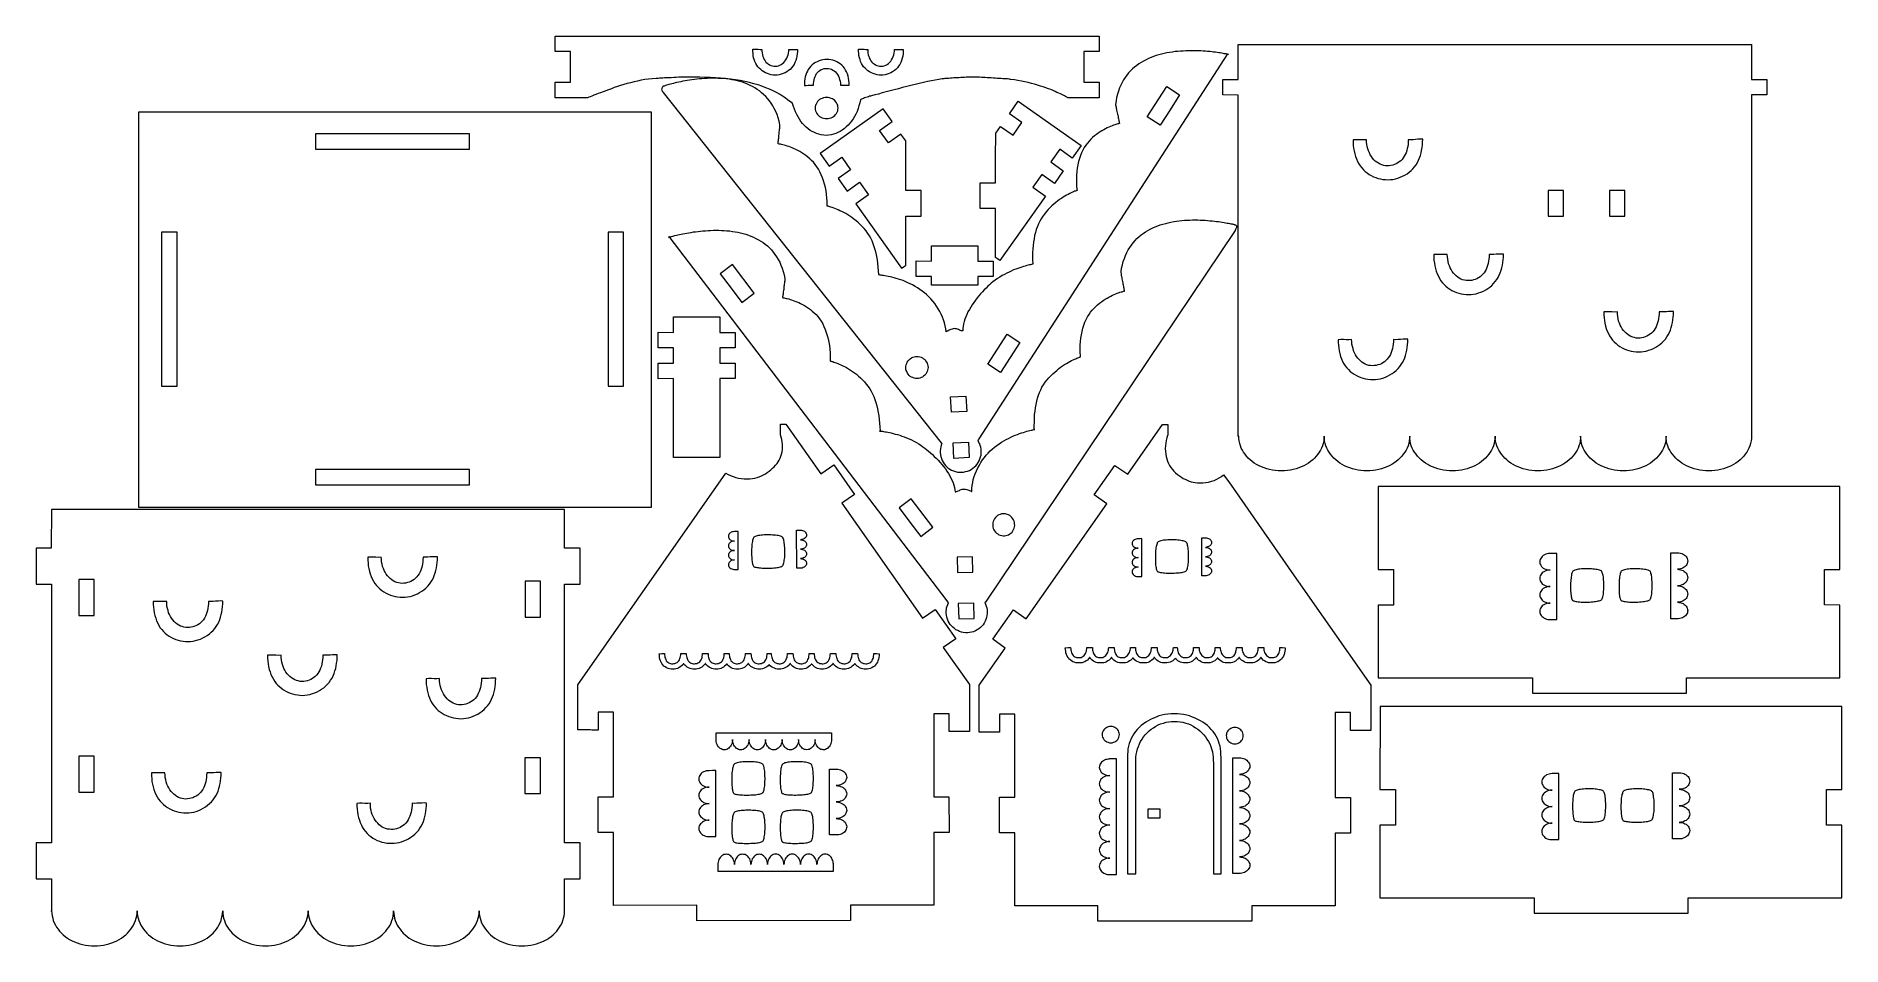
# Model space of a CAD drawing. Header units: centimetres. Extents: x -17.6 to 17.6, y -8.9 to 8.9.
import ezdxf

# ---------------------------------------------------------------- set-up
doc = ezdxf.new("R2010")
doc.units = ezdxf.units.CM
doc.header["$MEASUREMENT"] = 0
doc.layers.add('layer 1', color=7, linetype='Continuous')

msp = doc.modelspace()

# ---------------------------------------------------------------- linework, layer by layer
at = {"layer": 'layer 1', "color": 250, "lineweight": 9}
for points, knots in [([(-4.15875, 8.0325), (-4.15875, 8.0325), (-4.06126, 8.0225), (-4.06126, 8.0225), (-4.06126, 8.0225), (-4.06126, 8.0225), (-3.96625, 8.01), (-3.96625, 8.01), (-3.96625, 8.01), (-3.96625, 8.01), (-3.87125, 7.9925), (-3.87125, 7.9925), (-3.87125, 7.9925), (-3.87125, 7.9925), (-3.78125, 7.975), (-3.78125, 7.975), (-3.78125, 7.975), (-3.78125, 7.975), (-3.69375, 7.955), (-3.69375, 7.955), (-3.69375, 7.955), (-3.69375, 7.955), (-3.60875, 7.9325), (-3.60875, 7.9325), (-3.60875, 7.9325), (-3.60875, 7.9325), (-3.52625, 7.91), (-3.52625, 7.91), (-3.52625, 7.91), (-3.52625, 7.91), (-3.44875, 7.8825), (-3.44875, 7.8825), (-3.44875, 7.8825), (-3.44875, 7.8825), (-3.37375, 7.855), (-3.37375, 7.855), (-3.37375, 7.855), (-3.37375, 7.855), (-3.30125, 7.825), (-3.30125, 7.825), (-3.30125, 7.825), (-3.30125, 7.825), (-3.23126, 7.795), (-3.23126, 7.795), (-3.23126, 7.795), (-3.23126, 7.795), (-3.16875, 7.7625), (-3.16875, 7.7625), (-3.16875, 7.7625), (-3.16875, 7.7625), (-3.10625, 7.7275), (-3.10625, 7.7275), (-3.10625, 7.7275), (-3.10625, 7.7275), (-3.04875, 7.6925), (-3.04875, 7.6925), (-3.04875, 7.6925), (-3.04875, 7.6925), (-2.99625, 7.6575), (-2.99625, 7.6575), (-2.99625, 7.6575), (-2.99625, 7.6575), (-2.94875, 7.61999), (-2.94875, 7.61999), (-2.94875, 7.61999), (-2.94875, 7.61999), (-2.94875, 7.61999), (-2.94875, 7.61999), (-2.94875, 7.61999), (-2.94875, 7.61999), (-2.90375, 7.585), (-2.90375, 7.585), (-2.90375, 7.585), (-2.90375, 7.585), (-2.85625, 7.5525), (-2.85625, 7.5525), (-2.85625, 7.5525), (-2.85625, 7.5525), (-2.85625, 7.5525), (-2.85625, 7.5525), (-2.85625, 7.5525), (-2.85625, 7.5525), (-2.85375, 7.5475), (-2.85375, 7.5475), (-2.85375, 7.5475), (-2.85375, 7.5475), (-2.85125, 7.545), (-2.85125, 7.545), (-2.85125, 7.545), (-2.85125, 7.545), (-2.85125, 7.545), (-2.85125, 7.545), (-2.85125, 7.545), (-2.85125, 7.545), (-2.83625, 7.4875), (-2.83625, 7.4875), (-2.83625, 7.4875), (-2.83625, 7.4875), (-2.81625, 7.435), (-2.81625, 7.435), (-2.81625, 7.435), (-2.81625, 7.435), (-2.79626, 7.3825), (-2.79626, 7.3825), (-2.79626, 7.3825), (-2.79626, 7.3825), (-2.77125, 7.3325), (-2.77125, 7.3325), (-2.77125, 7.3325), (-2.77125, 7.3325), (-2.74625, 7.285), (-2.74625, 7.285), (-2.74625, 7.285), (-2.74625, 7.285), (-2.71875, 7.24), (-2.71875, 7.24), (-2.71875, 7.24), (-2.71875, 7.24), (-2.68875, 7.1975), (-2.68875, 7.1975), (-2.68875, 7.1975), (-2.68875, 7.1975), (-2.65625, 7.1575), (-2.65625, 7.1575), (-2.65625, 7.1575), (-2.65625, 7.1575), (-2.62125, 7.12), (-2.62125, 7.12), (-2.62125, 7.12), (-2.62125, 7.12), (-2.58625, 7.085), (-2.58625, 7.085), (-2.58625, 7.085), (-2.58625, 7.085), (-2.54875, 7.055), (-2.54875, 7.055), (-2.54875, 7.055), (-2.54875, 7.055), (-2.50875, 7.025), (-2.50875, 7.025), (-2.50875, 7.025), (-2.50875, 7.025), (-2.46875, 7), (-2.46875, 7), (-2.46875, 7), (-2.46875, 7), (-2.42625, 6.98), (-2.42625, 6.98), (-2.42625, 6.98), (-2.42625, 6.98), (-2.38375, 6.9625), (-2.38375, 6.9625), (-2.38375, 6.9625), (-2.38375, 6.9625), (-2.33875, 6.9475), (-2.33875, 6.9475), (-2.33875, 6.9475), (-2.33875, 6.9475), (-2.29375, 6.9375), (-2.29375, 6.9375), (-2.29375, 6.9375), (-2.29375, 6.9375), (-2.24625, 6.93), (-2.24625, 6.93), (-2.24625, 6.93), (-2.24625, 6.93), (-2.19876, 6.9275), (-2.19876, 6.9275), (-2.19876, 6.9275), (-2.19876, 6.9275), (-2.19876, 6.9275), (-2.19876, 6.9275), (-2.19876, 6.9275), (-2.19876, 6.9275), (-2.19876, 6.9275), (-2.19876, 6.9275), (-2.19876, 6.9275), (-2.19876, 6.9275), (-2.15125, 6.93), (-2.15125, 6.93), (-2.15125, 6.93), (-2.15125, 6.93), (-2.10375, 6.9375), (-2.10375, 6.9375), (-2.10375, 6.9375), (-2.10375, 6.9375), (-2.05625, 6.9475), (-2.05625, 6.9475), (-2.05625, 6.9475), (-2.05625, 6.9475), (-2.01125, 6.9625), (-2.01125, 6.9625), (-2.01125, 6.9625), (-2.01125, 6.9625), (-1.96875, 6.98), (-1.96875, 6.98), (-1.96875, 6.98), (-1.96875, 6.98), (-1.92625, 7.0025), (-1.92625, 7.0025), (-1.92625, 7.0025), (-1.92625, 7.0025), (-1.88375, 7.0275), (-1.88375, 7.0275), (-1.88375, 7.0275), (-1.88375, 7.0275), (-1.84376, 7.0575), (-1.84376, 7.0575), (-1.84376, 7.0575), (-1.84376, 7.0575), (-1.80625, 7.09), (-1.80625, 7.09), (-1.80625, 7.09), (-1.80625, 7.09), (-1.77125, 7.125), (-1.77125, 7.125), (-1.77125, 7.125), (-1.77125, 7.125), (-1.73625, 7.16249), (-1.73625, 7.16249), (-1.73625, 7.16249), (-1.73625, 7.16249), (-1.70375, 7.205), (-1.70375, 7.205), (-1.70375, 7.205), (-1.70375, 7.205), (-1.67375, 7.2475), (-1.67375, 7.2475), (-1.67375, 7.2475), (-1.67375, 7.2475), (-1.64625, 7.295), (-1.64625, 7.295), (-1.64625, 7.295), (-1.64625, 7.295), (-1.61875, 7.3425), (-1.61875, 7.3425), (-1.61875, 7.3425), (-1.61875, 7.3425), (-1.59625, 7.395), (-1.59625, 7.395), (-1.59625, 7.395), (-1.59625, 7.395), (-1.57625, 7.4475), (-1.57625, 7.4475), (-1.57625, 7.4475), (-1.57625, 7.4475), (-1.55875, 7.5025), (-1.55875, 7.5025), (-1.55875, 7.5025), (-1.55875, 7.5025), (-1.54375, 7.55999), (-1.54375, 7.55999), (-1.54375, 7.55999), (-1.54375, 7.55999), (-1.53125, 7.6175), (-1.53125, 7.6175), (-1.53125, 7.6175), (-1.53125, 7.6175), (-1.53125, 7.6175), (-1.53125, 7.6175), (-1.53125, 7.6175), (-1.53125, 7.6175), (-1.52626, 7.61999), (-1.52626, 7.61999), (-1.52626, 7.61999), (-1.52626, 7.61999), (-1.52376, 7.6225), (-1.52376, 7.6225), (-1.52376, 7.6225), (-1.52376, 7.6225), (-1.52376, 7.6225), (-1.52376, 7.6225), (-1.52376, 7.6225), (-1.52376, 7.6225), (-1.50875, 7.63), (-1.50875, 7.63), (-1.50875, 7.63), (-1.50875, 7.63), (-1.49125, 7.6375), (-1.49125, 7.6375), (-1.49125, 7.6375), (-1.49125, 7.6375), (-1.47125, 7.6475), (-1.47125, 7.6475), (-1.47125, 7.6475), (-1.47125, 7.6475), (-1.44875, 7.655), (-1.44875, 7.655), (-1.44875, 7.655), (-1.44875, 7.655), (-1.42375, 7.665), (-1.42375, 7.665), (-1.42375, 7.665), (-1.42375, 7.665), (-1.40125, 7.6725), (-1.40125, 7.6725), (-1.40125, 7.6725), (-1.40125, 7.6725), (-1.37625, 7.68), (-1.37625, 7.68), (-1.37625, 7.68), (-1.37625, 7.68), (-1.35375, 7.6875), (-1.35375, 7.6875), (-1.35375, 7.6875), (-1.35375, 7.6875), (-1.33375, 7.6925), (-1.33375, 7.6925), (-1.33375, 7.6925), (-1.33375, 7.6925), (-1.31625, 7.6975), (-1.31625, 7.6975), (-1.31625, 7.6975), (-1.31625, 7.6975), (-1.31625, 7.6975), (-1.31625, 7.6975), (-1.31625, 7.6975), (-1.31625, 7.6975), (-1.31625, 7.6975), (-1.31625, 7.6975), (-1.31625, 7.6975), (-1.31625, 7.6975), (-1.24875, 7.715), (-1.24875, 7.715), (-1.24875, 7.715), (-1.24875, 7.715), (-1.17875, 7.7325), (-1.17875, 7.7325), (-1.17875, 7.7325), (-1.17875, 7.7325), (-1.10625, 7.7525), (-1.10625, 7.7525), (-1.10625, 7.7525), (-1.10625, 7.7525), (-1.03125, 7.7725), (-1.03125, 7.7725), (-1.03125, 7.7725), (-1.03125, 7.7725), (-0.95375, 7.7925), (-0.95375, 7.7925), (-0.95375, 7.7925), (-0.95375, 7.7925), (-0.87375, 7.815), (-0.87375, 7.815), (-0.87375, 7.815), (-0.87375, 7.815), (-0.79125, 7.835), (-0.79125, 7.835), (-0.79125, 7.835), (-0.79125, 7.835), (-0.71125, 7.85749), (-0.71125, 7.85749), (-0.71125, 7.85749), (-0.71125, 7.85749), (-0.62875, 7.87749), (-0.62875, 7.87749), (-0.62875, 7.87749), (-0.62875, 7.87749), (-0.54625, 7.9), (-0.54625, 7.9), (-0.54625, 7.9), (-0.54625, 7.9), (-0.46375, 7.92), (-0.46375, 7.92), (-0.46375, 7.92), (-0.46375, 7.92), (-0.38375, 7.94), (-0.38375, 7.94), (-0.38375, 7.94), (-0.38375, 7.94), (-0.30375, 7.9575), (-0.30375, 7.9575), (-0.30375, 7.9575), (-0.30375, 7.9575), (-0.22625, 7.975), (-0.22625, 7.975), (-0.22625, 7.975), (-0.22625, 7.975), (-0.14875, 7.99), (-0.14875, 7.99), (-0.14875, 7.99), (-0.14875, 7.99), (-0.07625, 8.005), (-0.07625, 8.005), (-0.07625, 8.005), (-0.07625, 8.005), (-0.00375, 8.0175), (-0.00375, 8.0175), (-0.00375, 8.0175), (-0.00375, 8.0175), (0.06375, 8.0275), (0.06375, 8.0275), (0.06375, 8.0275), (0.06375, 8.0275), (0.06375, 8.0275), (0.06375, 8.0275), (0.06375, 8.0275), (0.06375, 8.0275), (0.07625, 8.0275), (0.07625, 8.0275), (0.07625, 8.0275), (0.07625, 8.0275), (0.09125, 8.03), (0.09125, 8.03), (0.09125, 8.03), (0.09125, 8.03), (0.11124, 8.0325), (0.11124, 8.0325), (0.11124, 8.0325), (0.11124, 8.0325), (0.13625, 8.0325), (0.13625, 8.0325), (0.13625, 8.0325), (0.13625, 8.0325), (0.16125, 8.035), (0.16125, 8.035), (0.16125, 8.035), (0.16125, 8.035), (0.19124, 8.0375), (0.19124, 8.0375), (0.19124, 8.0375), (0.19124, 8.0375), (0.22125, 8.04), (0.22125, 8.04), (0.22125, 8.04), (0.22125, 8.04), (0.25375, 8.0425), (0.25375, 8.0425), (0.25375, 8.0425), (0.25375, 8.0425), (0.28625, 8.045), (0.28625, 8.045), (0.28625, 8.045), (0.28625, 8.045), (0.32125, 8.045), (0.32125, 8.045), (0.32125, 8.045), (0.32125, 8.045), (0.35625, 8.0475), (0.35625, 8.0475), (0.35625, 8.0475), (0.35625, 8.0475), (0.39125, 8.05), (0.39125, 8.05), (0.39125, 8.05), (0.39125, 8.05), (0.42624, 8.0525), (0.42624, 8.0525), (0.42624, 8.0525), (0.42624, 8.0525), (0.46125, 8.0525), (0.46125, 8.0525), (0.46125, 8.0525), (0.46125, 8.0525), (0.49625, 8.055), (0.49625, 8.055), (0.49625, 8.055), (0.49625, 8.055), (0.52875, 8.0575), (0.52875, 8.0575), (0.52875, 8.0575), (0.52875, 8.0575), (0.55875, 8.0575), (0.55875, 8.0575), (0.55875, 8.0575), (0.55875, 8.0575), (0.58874, 8.0575), (0.58874, 8.0575), (0.58874, 8.0575), (0.58874, 8.0575), (0.61625, 8.06), (0.61625, 8.06), (0.61625, 8.06), (0.61625, 8.06), (0.63875, 8.06), (0.63875, 8.06), (0.63875, 8.06), (0.63875, 8.06), (0.65874, 8.06), (0.65874, 8.06), (0.65874, 8.06), (0.65874, 8.06), (0.65874, 8.06), (0.65874, 8.06), (0.65874, 8.06), (0.65874, 8.06), (0.67875, 8.06), (0.67875, 8.06), (0.67875, 8.06), (0.67875, 8.06), (0.70125, 8.06), (0.70125, 8.06), (0.70125, 8.06), (0.70125, 8.06), (0.72875, 8.0575), (0.72875, 8.0575), (0.72875, 8.0575), (0.72875, 8.0575), (0.75875, 8.0575), (0.75875, 8.0575), (0.75875, 8.0575), (0.75875, 8.0575), (0.79125, 8.0575), (0.79125, 8.0575), (0.79125, 8.0575), (0.79125, 8.0575), (0.82624, 8.055), (0.82624, 8.055), (0.82624, 8.055), (0.82624, 8.055), (0.86125, 8.0525), (0.86125, 8.0525), (0.86125, 8.0525), (0.86125, 8.0525), (0.89874, 8.0525), (0.89874, 8.0525), (0.89874, 8.0525), (0.89874, 8.0525), (0.93875, 8.05), (0.93875, 8.05), (0.93875, 8.05), (0.93875, 8.05), (0.97874, 8.0475), (0.97874, 8.0475), (0.97874, 8.0475), (0.97874, 8.0475), (1.01875, 8.045), (1.01875, 8.045), (1.01875, 8.045), (1.01875, 8.045), (1.05874, 8.0425), (1.05874, 8.0425), (1.05874, 8.0425), (1.05874, 8.0425), (1.09875, 8.04), (1.09875, 8.04), (1.09875, 8.04), (1.09875, 8.04), (1.13624, 8.0375), (1.13624, 8.0375), (1.13624, 8.0375), (1.13624, 8.0375), (1.17625, 8.035), (1.17625, 8.035), (1.17625, 8.035), (1.17625, 8.035), (1.21125, 8.0325), (1.21125, 8.0325), (1.21125, 8.0325), (1.21125, 8.0325), (1.24625, 8.03), (1.24625, 8.03), (1.24625, 8.03), (1.24625, 8.03), (1.27875, 8.0275), (1.27875, 8.0275), (1.27875, 8.0275), (1.27875, 8.0275), (1.30875, 8.025), (1.30875, 8.025), (1.30875, 8.025), (1.30875, 8.025), (1.33625, 8.025), (1.33625, 8.025), (1.33625, 8.025), (1.33625, 8.025), (1.36125, 8.0225), (1.36125, 8.0225), (1.36125, 8.0225), (1.36125, 8.0225), (1.38124, 8.02), (1.38124, 8.02), (1.38124, 8.02), (1.38124, 8.02), (1.39625, 8.0175), (1.39625, 8.0175), (1.39625, 8.0175), (1.39625, 8.0175), (1.39625, 8.0175), (1.39625, 8.0175), (1.39625, 8.0175), (1.39625, 8.0175), (1.39625, 8.0175), (1.39625, 8.0175), (1.39625, 8.0175), (1.39625, 8.0175), (1.46875, 8.0075), (1.46875, 8.0075), (1.46875, 8.0075), (1.46875, 8.0075), (1.53874, 7.9975), (1.53874, 7.9975), (1.53874, 7.9975), (1.53874, 7.9975), (1.60875, 7.985), (1.60875, 7.985), (1.60875, 7.985), (1.60875, 7.985), (1.67375, 7.97), (1.67375, 7.97), (1.67375, 7.97), (1.67375, 7.97), (1.73875, 7.955), (1.73875, 7.955), (1.73875, 7.955), (1.73875, 7.955), (1.80125, 7.94), (1.80125, 7.94), (1.80125, 7.94), (1.80125, 7.94), (1.86375, 7.9225), (1.86375, 7.9225), (1.86375, 7.9225), (1.86375, 7.9225), (1.92125, 7.905), (1.92125, 7.905), (1.92125, 7.905), (1.92125, 7.905), (1.97625, 7.8875), (1.97625, 7.8875), (1.97625, 7.8875), (1.97625, 7.8875), (2.03125, 7.87), (2.03125, 7.87), (2.03125, 7.87), (2.03125, 7.87), (2.08125, 7.8525), (2.08125, 7.8525), (2.08125, 7.8525), (2.08125, 7.8525), (2.13125, 7.835), (2.13125, 7.835), (2.13125, 7.835), (2.13125, 7.835), (2.17624, 7.81749), (2.17624, 7.81749), (2.17624, 7.81749), (2.17624, 7.81749), (2.22125, 7.8), (2.22125, 7.8), (2.22125, 7.8), (2.22125, 7.8), (2.26125, 7.7825), (2.26125, 7.7825), (2.26125, 7.7825), (2.26125, 7.7825), (2.29875, 7.765), (2.29875, 7.765), (2.29875, 7.765), (2.29875, 7.765), (2.33374, 7.75), (2.33374, 7.75), (2.33374, 7.75), (2.33374, 7.75), (2.36625, 7.735), (2.36625, 7.735), (2.36625, 7.735), (2.36625, 7.735), (2.39625, 7.72), (2.39625, 7.72), (2.39625, 7.72), (2.39625, 7.72), (2.42125, 7.7075), (2.42125, 7.7075), (2.42125, 7.7075), (2.42125, 7.7075), (2.44375, 7.695), (2.44375, 7.695), (2.44375, 7.695), (2.44375, 7.695), (2.46375, 7.685), (2.46375, 7.685), (2.46375, 7.685), (2.46375, 7.685), (2.47875, 7.6775), (2.47875, 7.6775), (2.47875, 7.6775), (2.47875, 7.6775), (2.49124, 7.67), (2.49124, 7.67), (2.49124, 7.67), (2.49124, 7.67), (2.50125, 7.665), (2.50125, 7.665), (2.50125, 7.665), (2.50125, 7.665), (2.50625, 7.6625), (2.50625, 7.6625), (2.50625, 7.6625), (2.50625, 7.6625), (2.50875, 7.66), (2.50875, 7.66), (2.50875, 7.66), (2.50875, 7.66), (2.50875, 7.66), (2.50875, 7.66), (2.50875, 7.66), (2.50875, 7.66), (2.81875, 7.66), (2.81875, 7.66), (2.81875, 7.66), (2.81875, 7.66), (3.11874, 7.66), (3.11874, 7.66), (3.11874, 7.66), (3.11874, 7.66), (3.11874, 7.96), (3.11874, 7.96), (3.11874, 7.96), (3.11874, 7.96), (2.81875, 7.9625), (2.81875, 7.9625), (2.81875, 7.9625), (2.81875, 7.9625), (2.81875, 8.56), (2.81875, 8.56), (2.81875, 8.56), (2.81875, 8.56), (3.11874, 8.56), (3.11874, 8.56), (3.11874, 8.56), (3.11874, 8.56), (3.11874, 8.86), (3.11874, 8.86), (3.11874, 8.86), (3.11874, 8.86), (2.81875, 8.86), (2.81875, 8.86), (2.81875, 8.86), (2.81875, 8.86), (1.05374, 8.86), (1.05374, 8.86), (1.05374, 8.86), (1.05374, 8.86), (1.05374, 8.86), (1.05374, 8.86), (1.05374, 8.86), (1.05374, 8.86), (0.65375, 8.86), (0.65375, 8.86), (0.65375, 8.86), (0.65375, 8.86), (0.25375, 8.86), (0.25375, 8.86), (0.25375, 8.86), (0.25375, 8.86), (-4.72125, 8.86), (-4.72125, 8.86), (-4.72125, 8.86), (-4.72125, 8.86), (-4.72125, 8.86), (-4.72125, 8.86), (-4.72125, 8.86), (-4.72125, 8.86), (-5.12125, 8.86), (-5.12125, 8.86), (-5.12125, 8.86), (-5.12125, 8.86), (-5.52125, 8.86), (-5.52125, 8.86), (-5.52125, 8.86), (-5.52125, 8.86), (-7.18125, 8.86), (-7.18125, 8.86), (-7.18125, 8.86), (-7.18125, 8.86), (-7.48125, 8.86), (-7.48125, 8.86), (-7.48125, 8.86), (-7.48125, 8.86), (-7.48125, 8.56), (-7.48125, 8.56), (-7.48125, 8.56), (-7.48125, 8.56), (-7.18125, 8.56), (-7.18125, 8.56), (-7.18125, 8.56), (-7.18125, 8.56), (-7.18125, 7.96), (-7.18125, 7.96), (-7.18125, 7.96), (-7.18125, 7.96), (-7.48125, 7.96), (-7.48125, 7.96), (-7.48125, 7.96), (-7.48125, 7.96), (-7.48125, 7.66), (-7.48125, 7.66), (-7.48125, 7.66), (-7.48125, 7.66), (-7.18125, 7.66), (-7.18125, 7.66), (-7.18125, 7.66), (-7.18125, 7.66), (-6.87625, 7.66), (-6.87625, 7.66), (-6.87625, 7.66), (-6.87625, 7.66), (-6.87625, 7.66), (-6.87625, 7.66), (-6.87625, 7.66), (-6.87625, 7.66), (-6.86375, 7.66), (-6.86375, 7.66), (-6.86375, 7.66), (-6.86375, 7.66), (-6.85125, 7.66), (-6.85125, 7.66), (-6.85125, 7.66), (-6.85125, 7.66), (-6.85125, 7.66), (-6.85125, 7.66), (-6.85125, 7.66), (-6.85125, 7.66), (-6.82375, 7.67), (-6.82375, 7.67), (-6.82375, 7.67), (-6.82375, 7.67), (-6.79375, 7.68), (-6.79375, 7.68), (-6.79375, 7.68), (-6.79375, 7.68), (-6.76126, 7.6925), (-6.76126, 7.6925), (-6.76126, 7.6925), (-6.76126, 7.6925), (-6.72376, 7.7075), (-6.72376, 7.7075), (-6.72376, 7.7075), (-6.72376, 7.7075), (-6.68376, 7.7225), (-6.68376, 7.7225), (-6.68376, 7.7225), (-6.68376, 7.7225), (-6.63875, 7.74), (-6.63875, 7.74), (-6.63875, 7.74), (-6.63875, 7.74), (-6.59375, 7.75749), (-6.59375, 7.75749), (-6.59375, 7.75749), (-6.59375, 7.75749), (-6.54625, 7.77749), (-6.54625, 7.77749), (-6.54625, 7.77749), (-6.54625, 7.77749), (-6.49375, 7.795), (-6.49375, 7.795), (-6.49375, 7.795), (-6.49375, 7.795), (-6.43875, 7.815), (-6.43875, 7.815), (-6.43875, 7.815), (-6.43875, 7.815), (-6.38375, 7.835), (-6.38375, 7.835), (-6.38375, 7.835), (-6.38375, 7.835), (-6.32626, 7.85749), (-6.32626, 7.85749), (-6.32626, 7.85749), (-6.32626, 7.85749), (-6.26625, 7.87749), (-6.26625, 7.87749), (-6.26625, 7.87749), (-6.26625, 7.87749), (-6.20375, 7.89749), (-6.20375, 7.89749), (-6.20375, 7.89749), (-6.20375, 7.89749), (-6.14125, 7.915), (-6.14125, 7.915), (-6.14125, 7.915), (-6.14125, 7.915), (-6.07375, 7.935), (-6.07375, 7.935), (-6.07375, 7.935), (-6.07375, 7.935), (-6.00876, 7.9525), (-6.00876, 7.9525), (-6.00876, 7.9525), (-6.00876, 7.9525), (-5.94125, 7.97), (-5.94125, 7.97), (-5.94125, 7.97), (-5.94125, 7.97), (-5.87125, 7.985), (-5.87125, 7.985), (-5.87125, 7.985), (-5.87125, 7.985), (-5.80125, 8), (-5.80125, 8), (-5.80125, 8), (-5.80125, 8), (-5.73126, 8.0125), (-5.73126, 8.0125), (-5.73126, 8.0125), (-5.73126, 8.0125), (-5.65875, 8.0225), (-5.65875, 8.0225), (-5.65875, 8.0225), (-5.65875, 8.0225), (-5.58625, 8.03), (-5.58625, 8.03), (-5.58625, 8.03), (-5.58625, 8.03), (-5.51375, 8.0375), (-5.51375, 8.0375), (-5.51375, 8.0375), (-5.51375, 8.0375), (-5.51375, 8.0375), (-5.51375, 8.0375), (-5.51375, 8.0375), (-5.51375, 8.0375), (-5.51375, 8.0375), (-5.51375, 8.0375), (-5.51375, 8.0375), (-5.51375, 8.0375), (-5.49625, 8.0375), (-5.49625, 8.0375), (-5.49625, 8.0375), (-5.49625, 8.0375), (-5.47375, 8.0375), (-5.47375, 8.0375), (-5.47375, 8.0375), (-5.47375, 8.0375), (-5.44625, 8.04), (-5.44625, 8.04), (-5.44625, 8.04), (-5.44625, 8.04), (-5.41625, 8.04), (-5.41625, 8.04), (-5.41625, 8.04), (-5.41625, 8.04), (-5.38375, 8.0425), (-5.38375, 8.0425), (-5.38375, 8.0425), (-5.38375, 8.0425), (-5.34625, 8.045), (-5.34625, 8.045), (-5.34625, 8.045), (-5.34625, 8.045), (-5.30625, 8.0475), (-5.30625, 8.0475), (-5.30625, 8.0475), (-5.30625, 8.0475), (-5.26125, 8.05), (-5.26125, 8.05), (-5.26125, 8.05), (-5.26125, 8.05), (-5.21626, 8.05), (-5.21626, 8.05), (-5.21626, 8.05), (-5.21626, 8.05), (-5.16875, 8.0525), (-5.16875, 8.0525), (-5.16875, 8.0525), (-5.16875, 8.0525), (-5.11875, 8.055), (-5.11875, 8.055), (-5.11875, 8.055), (-5.11875, 8.055), (-5.06625, 8.0575), (-5.06625, 8.0575), (-5.06625, 8.0575), (-5.06625, 8.0575), (-5.01125, 8.0575), (-5.01125, 8.0575), (-5.01125, 8.0575), (-5.01125, 8.0575), (-4.95625, 8.06), (-4.95625, 8.06), (-4.95625, 8.06), (-4.95625, 8.06), (-4.95625, 8.06), (-4.95625, 8.06), (-4.95625, 8.06), (-4.95625, 8.06), (-4.95625, 8.06), (-4.95625, 8.06), (-4.95625, 8.06), (-4.95625, 8.06), (-4.85876, 8.06), (-4.85876, 8.06), (-4.85876, 8.06), (-4.85876, 8.06), (-4.76125, 8.06), (-4.76125, 8.06), (-4.76125, 8.06), (-4.76125, 8.06), (-4.66126, 8.06), (-4.66126, 8.06), (-4.66126, 8.06), (-4.66126, 8.06), (-4.55875, 8.055), (-4.55875, 8.055), (-4.55875, 8.055), (-4.55875, 8.055), (-4.45625, 8.0525), (-4.45625, 8.0525), (-4.45625, 8.0525), (-4.45625, 8.0525), (-4.35625, 8.0475), (-4.35625, 8.0475), (-4.35625, 8.0475), (-4.35625, 8.0475), (-4.25625, 8.04), (-4.25625, 8.04), (-4.25625, 8.04), (-4.25625, 8.04), (-4.15875, 8.0325), (-4.15875, 8.0325)], [0, 0, 0, 0, 0.00393701, 0.00393701, 0.00393701, 0.00393701, 0.00787402, 0.00787402, 0.00787402, 0.00787402, 0.01181102, 0.01181102, 0.01181102, 0.01181102, 0.01574803, 0.01574803, 0.01574803, 0.01574803, 0.01968504, 0.01968504, 0.01968504, 0.01968504, 0.02362205, 0.02362205, 0.02362205, 0.02362205, 0.02755906, 0.02755906, 0.02755906, 0.02755906, 0.03149606, 0.03149606, 0.03149606, 0.03149606, 0.03543307, 0.03543307, 0.03543307, 0.03543307, 0.03937008, 0.03937008, 0.03937008, 0.03937008, 0.04330709, 0.04330709, 0.04330709, 0.04330709, 0.04724409, 0.04724409, 0.04724409, 0.04724409, 0.0511811, 0.0511811, 0.0511811, 0.0511811, 0.05511811, 0.05511811, 0.05511811, 0.05511811, 0.05905512, 0.05905512, 0.05905512, 0.05905512, 0.06299213, 0.06299213, 0.06299213, 0.06299213, 0.06692913, 0.06692913, 0.06692913, 0.06692913, 0.07086614, 0.07086614, 0.07086614, 0.07086614, 0.07480315, 0.07480315, 0.07480315, 0.07480315, 0.07874016, 0.07874016, 0.07874016, 0.07874016, 0.08267717, 0.08267717, 0.08267717, 0.08267717, 0.08661417, 0.08661417, 0.08661417, 0.08661417, 0.09055118, 0.09055118, 0.09055118, 0.09055118, 0.09448819, 0.09448819, 0.09448819, 0.09448819, 0.0984252, 0.0984252, 0.0984252, 0.0984252, 0.1023622, 0.1023622, 0.1023622, 0.1023622, 0.10629921, 0.10629921, 0.10629921, 0.10629921, 0.11023622, 0.11023622, 0.11023622, 0.11023622, 0.11417323, 0.11417323, 0.11417323, 0.11417323, 0.11811024, 0.11811024, 0.11811024, 0.11811024, 0.12204724, 0.12204724, 0.12204724, 0.12204724, 0.12598425, 0.12598425, 0.12598425, 0.12598425, 0.12992126, 0.12992126, 0.12992126, 0.12992126, 0.13385827, 0.13385827, 0.13385827, 0.13385827, 0.13779528, 0.13779528, 0.13779528, 0.13779528, 0.14173228, 0.14173228, 0.14173228, 0.14173228, 0.14566929, 0.14566929, 0.14566929, 0.14566929, 0.1496063, 0.1496063, 0.1496063, 0.1496063, 0.15354331, 0.15354331, 0.15354331, 0.15354331, 0.15748031, 0.15748031, 0.15748031, 0.15748031, 0.16141732, 0.16141732, 0.16141732, 0.16141732, 0.16535433, 0.16535433, 0.16535433, 0.16535433, 0.16929134, 0.16929134, 0.16929134, 0.16929134, 0.17322835, 0.17322835, 0.17322835, 0.17322835, 0.17716535, 0.17716535, 0.17716535, 0.17716535, 0.18110236, 0.18110236, 0.18110236, 0.18110236, 0.18503937, 0.18503937, 0.18503937, 0.18503937, 0.18897638, 0.18897638, 0.18897638, 0.18897638, 0.19291339, 0.19291339, 0.19291339, 0.19291339, 0.19685039, 0.19685039, 0.19685039, 0.19685039, 0.2007874, 0.2007874, 0.2007874, 0.2007874, 0.20472441, 0.20472441, 0.20472441, 0.20472441, 0.20866142, 0.20866142, 0.20866142, 0.20866142, 0.21259843, 0.21259843, 0.21259843, 0.21259843, 0.21653543, 0.21653543, 0.21653543, 0.21653543, 0.22047244, 0.22047244, 0.22047244, 0.22047244, 0.22440945, 0.22440945, 0.22440945, 0.22440945, 0.22834646, 0.22834646, 0.22834646, 0.22834646, 0.23228346, 0.23228346, 0.23228346, 0.23228346, 0.23622047, 0.23622047, 0.23622047, 0.23622047, 0.24015748, 0.24015748, 0.24015748, 0.24015748, 0.24409449, 0.24409449, 0.24409449, 0.24409449, 0.2480315, 0.2480315, 0.2480315, 0.2480315, 0.2519685, 0.2519685, 0.2519685, 0.2519685, 0.25590551, 0.25590551, 0.25590551, 0.25590551, 0.25984252, 0.25984252, 0.25984252, 0.25984252, 0.26377953, 0.26377953, 0.26377953, 0.26377953, 0.26771654, 0.26771654, 0.26771654, 0.26771654, 0.27165354, 0.27165354, 0.27165354, 0.27165354, 0.27559055, 0.27559055, 0.27559055, 0.27559055, 0.27952756, 0.27952756, 0.27952756, 0.27952756, 0.28346457, 0.28346457, 0.28346457, 0.28346457, 0.28740157, 0.28740157, 0.28740157, 0.28740157, 0.29133858, 0.29133858, 0.29133858, 0.29133858, 0.29527559, 0.29527559, 0.29527559, 0.29527559, 0.2992126, 0.2992126, 0.2992126, 0.2992126, 0.30314961, 0.30314961, 0.30314961, 0.30314961, 0.30708661, 0.30708661, 0.30708661, 0.30708661, 0.31102362, 0.31102362, 0.31102362, 0.31102362, 0.31496063, 0.31496063, 0.31496063, 0.31496063, 0.31889764, 0.31889764, 0.31889764, 0.31889764, 0.32283465, 0.32283465, 0.32283465, 0.32283465, 0.32677165, 0.32677165, 0.32677165, 0.32677165, 0.33070866, 0.33070866, 0.33070866, 0.33070866, 0.33464567, 0.33464567, 0.33464567, 0.33464567, 0.33858268, 0.33858268, 0.33858268, 0.33858268, 0.34251969, 0.34251969, 0.34251969, 0.34251969, 0.34645669, 0.34645669, 0.34645669, 0.34645669, 0.3503937, 0.3503937, 0.3503937, 0.3503937, 0.35433071, 0.35433071, 0.35433071, 0.35433071, 0.35826772, 0.35826772, 0.35826772, 0.35826772, 0.36220472, 0.36220472, 0.36220472, 0.36220472, 0.36614173, 0.36614173, 0.36614173, 0.36614173, 0.37007874, 0.37007874, 0.37007874, 0.37007874, 0.37401575, 0.37401575, 0.37401575, 0.37401575, 0.37795276, 0.37795276, 0.37795276, 0.37795276, 0.38188976, 0.38188976, 0.38188976, 0.38188976, 0.38582677, 0.38582677, 0.38582677, 0.38582677, 0.38976378, 0.38976378, 0.38976378, 0.38976378, 0.39370079, 0.39370079, 0.39370079, 0.39370079, 0.3976378, 0.3976378, 0.3976378, 0.3976378, 0.4015748, 0.4015748, 0.4015748, 0.4015748, 0.40551181, 0.40551181, 0.40551181, 0.40551181, 0.40944882, 0.40944882, 0.40944882, 0.40944882, 0.41338583, 0.41338583, 0.41338583, 0.41338583, 0.41732283, 0.41732283, 0.41732283, 0.41732283, 0.42125984, 0.42125984, 0.42125984, 0.42125984, 0.42519685, 0.42519685, 0.42519685, 0.42519685, 0.42913386, 0.42913386, 0.42913386, 0.42913386, 0.43307087, 0.43307087, 0.43307087, 0.43307087, 0.43700787, 0.43700787, 0.43700787, 0.43700787, 0.44094488, 0.44094488, 0.44094488, 0.44094488, 0.44488189, 0.44488189, 0.44488189, 0.44488189, 0.4488189, 0.4488189, 0.4488189, 0.4488189, 0.45275591, 0.45275591, 0.45275591, 0.45275591, 0.45669291, 0.45669291, 0.45669291, 0.45669291, 0.46062992, 0.46062992, 0.46062992, 0.46062992, 0.46456693, 0.46456693, 0.46456693, 0.46456693, 0.46850394, 0.46850394, 0.46850394, 0.46850394, 0.47244094, 0.47244094, 0.47244094, 0.47244094, 0.47637795, 0.47637795, 0.47637795, 0.47637795, 0.48031496, 0.48031496, 0.48031496, 0.48031496, 0.48425197, 0.48425197, 0.48425197, 0.48425197, 0.48818898, 0.48818898, 0.48818898, 0.48818898, 0.49212598, 0.49212598, 0.49212598, 0.49212598, 0.49606299, 0.49606299, 0.49606299, 0.49606299, 0.5, 0.5, 0.5, 0.5, 0.50393701, 0.50393701, 0.50393701, 0.50393701, 0.50787402, 0.50787402, 0.50787402, 0.50787402, 0.51181102, 0.51181102, 0.51181102, 0.51181102, 0.51574803, 0.51574803, 0.51574803, 0.51574803, 0.51968504, 0.51968504, 0.51968504, 0.51968504, 0.52362205, 0.52362205, 0.52362205, 0.52362205, 0.52755906, 0.52755906, 0.52755906, 0.52755906, 0.53149606, 0.53149606, 0.53149606, 0.53149606, 0.53543307, 0.53543307, 0.53543307, 0.53543307, 0.53937008, 0.53937008, 0.53937008, 0.53937008, 0.54330709, 0.54330709, 0.54330709, 0.54330709, 0.54724409, 0.54724409, 0.54724409, 0.54724409, 0.5511811, 0.5511811, 0.5511811, 0.5511811, 0.55511811, 0.55511811, 0.55511811, 0.55511811, 0.55905512, 0.55905512, 0.55905512, 0.55905512, 0.56299213, 0.56299213, 0.56299213, 0.56299213, 0.56692913, 0.56692913, 0.56692913, 0.56692913, 0.57086614, 0.57086614, 0.57086614, 0.57086614, 0.57480315, 0.57480315, 0.57480315, 0.57480315, 0.57874016, 0.57874016, 0.57874016, 0.57874016, 0.58267717, 0.58267717, 0.58267717, 0.58267717, 0.58661417, 0.58661417, 0.58661417, 0.58661417, 0.59055118, 0.59055118, 0.59055118, 0.59055118, 0.59448819, 0.59448819, 0.59448819, 0.59448819, 0.5984252, 0.5984252, 0.5984252, 0.5984252, 0.6023622, 0.6023622, 0.6023622, 0.6023622, 0.60629921, 0.60629921, 0.60629921, 0.60629921, 0.61023622, 0.61023622, 0.61023622, 0.61023622, 0.61417323, 0.61417323, 0.61417323, 0.61417323, 0.61811024, 0.61811024, 0.61811024, 0.61811024, 0.62204724, 0.62204724, 0.62204724, 0.62204724, 0.62598425, 0.62598425, 0.62598425, 0.62598425, 0.62992126, 0.62992126, 0.62992126, 0.62992126, 0.63385827, 0.63385827, 0.63385827, 0.63385827, 0.63779528, 0.63779528, 0.63779528, 0.63779528, 0.64173228, 0.64173228, 0.64173228, 0.64173228, 0.64566929, 0.64566929, 0.64566929, 0.64566929, 0.6496063, 0.6496063, 0.6496063, 0.6496063, 0.65354331, 0.65354331, 0.65354331, 0.65354331, 0.65748031, 0.65748031, 0.65748031, 0.65748031, 0.66141732, 0.66141732, 0.66141732, 0.66141732, 0.66535433, 0.66535433, 0.66535433, 0.66535433, 0.66929134, 0.66929134, 0.66929134, 0.66929134, 0.67322835, 0.67322835, 0.67322835, 0.67322835, 0.67716535, 0.67716535, 0.67716535, 0.67716535, 0.68110236, 0.68110236, 0.68110236, 0.68110236, 0.68503937, 0.68503937, 0.68503937, 0.68503937, 0.68897638, 0.68897638, 0.68897638, 0.68897638, 0.69291339, 0.69291339, 0.69291339, 0.69291339, 0.69685039, 0.69685039, 0.69685039, 0.69685039, 0.7007874, 0.7007874, 0.7007874, 0.7007874, 0.70472441, 0.70472441, 0.70472441, 0.70472441, 0.70866142, 0.70866142, 0.70866142, 0.70866142, 0.71259843, 0.71259843, 0.71259843, 0.71259843, 0.71653543, 0.71653543, 0.71653543, 0.71653543, 0.72047244, 0.72047244, 0.72047244, 0.72047244, 0.72440945, 0.72440945, 0.72440945, 0.72440945, 0.72834646, 0.72834646, 0.72834646, 0.72834646, 0.73228346, 0.73228346, 0.73228346, 0.73228346, 0.73622047, 0.73622047, 0.73622047, 0.73622047, 0.74015748, 0.74015748, 0.74015748, 0.74015748, 0.74409449, 0.74409449, 0.74409449, 0.74409449, 0.7480315, 0.7480315, 0.7480315, 0.7480315, 0.7519685, 0.7519685, 0.7519685, 0.7519685, 0.75590551, 0.75590551, 0.75590551, 0.75590551, 0.75984252, 0.75984252, 0.75984252, 0.75984252, 0.76377953, 0.76377953, 0.76377953, 0.76377953, 0.76771654, 0.76771654, 0.76771654, 0.76771654, 0.77165354, 0.77165354, 0.77165354, 0.77165354, 0.77559055, 0.77559055, 0.77559055, 0.77559055, 0.77952756, 0.77952756, 0.77952756, 0.77952756, 0.78346457, 0.78346457, 0.78346457, 0.78346457, 0.78740157, 0.78740157, 0.78740157, 0.78740157, 0.79133858, 0.79133858, 0.79133858, 0.79133858, 0.79527559, 0.79527559, 0.79527559, 0.79527559, 0.7992126, 0.7992126, 0.7992126, 0.7992126, 0.80314961, 0.80314961, 0.80314961, 0.80314961, 0.80708661, 0.80708661, 0.80708661, 0.80708661, 0.81102362, 0.81102362, 0.81102362, 0.81102362, 0.81496063, 0.81496063, 0.81496063, 0.81496063, 0.81889764, 0.81889764, 0.81889764, 0.81889764, 0.82283465, 0.82283465, 0.82283465, 0.82283465, 0.82677165, 0.82677165, 0.82677165, 0.82677165, 0.83070866, 0.83070866, 0.83070866, 0.83070866, 0.83464567, 0.83464567, 0.83464567, 0.83464567, 0.83858268, 0.83858268, 0.83858268, 0.83858268, 0.84251969, 0.84251969, 0.84251969, 0.84251969, 0.84645669, 0.84645669, 0.84645669, 0.84645669, 0.8503937, 0.8503937, 0.8503937, 0.8503937, 0.85433071, 0.85433071, 0.85433071, 0.85433071, 0.85826772, 0.85826772, 0.85826772, 0.85826772, 0.86220472, 0.86220472, 0.86220472, 0.86220472, 0.86614173, 0.86614173, 0.86614173, 0.86614173, 0.87007874, 0.87007874, 0.87007874, 0.87007874, 0.87401575, 0.87401575, 0.87401575, 0.87401575, 0.87795276, 0.87795276, 0.87795276, 0.87795276, 0.88188976, 0.88188976, 0.88188976, 0.88188976, 0.88582677, 0.88582677, 0.88582677, 0.88582677, 0.88976378, 0.88976378, 0.88976378, 0.88976378, 0.89370079, 0.89370079, 0.89370079, 0.89370079, 0.8976378, 0.8976378, 0.8976378, 0.8976378, 0.9015748, 0.9015748, 0.9015748, 0.9015748, 0.90551181, 0.90551181, 0.90551181, 0.90551181, 0.90944882, 0.90944882, 0.90944882, 0.90944882, 0.91338583, 0.91338583, 0.91338583, 0.91338583, 0.91732283, 0.91732283, 0.91732283, 0.91732283, 0.92125984, 0.92125984, 0.92125984, 0.92125984, 0.92519685, 0.92519685, 0.92519685, 0.92519685, 0.92913386, 0.92913386, 0.92913386, 0.92913386, 0.93307087, 0.93307087, 0.93307087, 0.93307087, 0.93700787, 0.93700787, 0.93700787, 0.93700787, 0.94094488, 0.94094488, 0.94094488, 0.94094488, 0.94488189, 0.94488189, 0.94488189, 0.94488189, 0.9488189, 0.9488189, 0.9488189, 0.9488189, 0.95275591, 0.95275591, 0.95275591, 0.95275591, 0.95669291, 0.95669291, 0.95669291, 0.95669291, 0.96062992, 0.96062992, 0.96062992, 0.96062992, 0.96456693, 0.96456693, 0.96456693, 0.96456693, 0.96850394, 0.96850394, 0.96850394, 0.96850394, 0.97244094, 0.97244094, 0.97244094, 0.97244094, 0.97637795, 0.97637795, 0.97637795, 0.97637795, 0.98031496, 0.98031496, 0.98031496, 0.98031496, 0.98425197, 0.98425197, 0.98425197, 0.98425197, 0.98818898, 0.98818898, 0.98818898, 0.98818898, 0.99212598, 0.99212598, 0.99212598, 0.99212598, 1, 1, 1, 1]), ([(-5.38125, 7.88), (-5.38125, 7.88), (-5.37875, 7.88), (-5.37875, 7.88), (-5.37875, 7.88), (-5.37875, 7.88), (-5.37376, 7.8825), (-5.37376, 7.8825), (-5.37376, 7.8825), (-5.37376, 7.8825), (-5.36625, 7.885), (-5.36625, 7.885), (-5.36625, 7.885), (-5.36625, 7.885), (-5.35625, 7.8875), (-5.35625, 7.8875), (-5.35625, 7.8875), (-5.35625, 7.8875), (-5.34125, 7.8925), (-5.34125, 7.8925), (-5.34125, 7.8925), (-5.34125, 7.8925), (-5.32625, 7.89749), (-5.32625, 7.89749), (-5.32625, 7.89749), (-5.32625, 7.89749), (-5.30625, 7.9025), (-5.30625, 7.9025), (-5.30625, 7.9025), (-5.30625, 7.9025), (-5.28375, 7.91), (-5.28375, 7.91), (-5.28375, 7.91), (-5.28375, 7.91), (-5.26125, 7.915), (-5.26125, 7.915), (-5.26125, 7.915), (-5.26125, 7.915), (-5.23375, 7.9225), (-5.23375, 7.9225), (-5.23375, 7.9225), (-5.23375, 7.9225), (-5.20375, 7.93), (-5.20375, 7.93), (-5.20375, 7.93), (-5.20375, 7.93), (-5.17376, 7.93749), (-5.17376, 7.93749), (-5.17376, 7.93749), (-5.17376, 7.93749), (-5.14125, 7.9475), (-5.14125, 7.9475), (-5.14125, 7.9475), (-5.14125, 7.9475), (-5.10625, 7.955), (-5.10625, 7.955), (-5.10625, 7.955), (-5.10625, 7.955), (-5.06875, 7.9625), (-5.06875, 7.9625), (-5.06875, 7.9625), (-5.06875, 7.9625), (-5.02875, 7.97), (-5.02875, 7.97), (-5.02875, 7.97), (-5.02875, 7.97), (-4.98875, 7.98), (-4.98875, 7.98), (-4.98875, 7.98), (-4.98875, 7.98), (-4.94875, 7.9875), (-4.94875, 7.9875), (-4.94875, 7.9875), (-4.94875, 7.9875), (-4.90375, 7.995), (-4.90375, 7.995), (-4.90375, 7.995), (-4.90375, 7.995), (-4.85876, 8.0025), (-4.85876, 8.0025), (-4.85876, 8.0025), (-4.85876, 8.0025), (-4.81375, 8.01), (-4.81375, 8.01), (-4.81375, 8.01), (-4.81375, 8.01), (-4.76625, 8.015), (-4.76625, 8.015), (-4.76625, 8.015), (-4.76625, 8.015), (-4.71875, 8.0225), (-4.71875, 8.0225), (-4.71875, 8.0225), (-4.71875, 8.0225), (-4.66875, 8.0275), (-4.66875, 8.0275), (-4.66875, 8.0275), (-4.66875, 8.0275), (-4.61876, 8.03), (-4.61876, 8.03), (-4.61876, 8.03), (-4.61876, 8.03), (-4.56625, 8.035), (-4.56625, 8.035), (-4.56625, 8.035), (-4.56625, 8.035), (-4.51625, 8.0375), (-4.51625, 8.0375), (-4.51625, 8.0375), (-4.51625, 8.0375), (-4.46375, 8.04), (-4.46375, 8.04), (-4.46375, 8.04), (-4.46375, 8.04), (-4.41125, 8.04), (-4.41125, 8.04), (-4.41125, 8.04), (-4.41125, 8.04), (-4.35875, 8.04), (-4.35875, 8.04), (-4.35875, 8.04), (-4.35875, 8.04), (-4.30376, 8.0375), (-4.30376, 8.0375), (-4.30376, 8.0375), (-4.30376, 8.0375), (-4.25125, 8.035), (-4.25125, 8.035), (-4.25125, 8.035), (-4.25125, 8.035), (-4.19875, 8.0325), (-4.19875, 8.0325), (-4.19875, 8.0325), (-4.19875, 8.0325), (-4.14376, 8.0275), (-4.14376, 8.0275), (-4.14376, 8.0275), (-4.14376, 8.0275), (-4.09125, 8.02), (-4.09125, 8.02), (-4.09125, 8.02), (-4.09125, 8.02), (-4.03875, 8.01), (-4.03875, 8.01), (-4.03875, 8.01), (-4.03875, 8.01), (-3.98626, 8), (-3.98626, 8), (-3.98626, 8), (-3.98626, 8), (-3.93375, 7.99), (-3.93375, 7.99), (-3.93375, 7.99), (-3.93375, 7.99), (-3.88125, 7.975), (-3.88125, 7.975), (-3.88125, 7.975), (-3.88125, 7.975), (-3.83125, 7.96), (-3.83125, 7.96), (-3.83125, 7.96), (-3.83125, 7.96), (-3.77875, 7.9425), (-3.77875, 7.9425), (-3.77875, 7.9425), (-3.77875, 7.9425), (-3.73125, 7.9225), (-3.73125, 7.9225), (-3.73125, 7.9225), (-3.73125, 7.9225), (-3.68125, 7.9), (-3.68125, 7.9), (-3.68125, 7.9), (-3.68125, 7.9), (-3.63375, 7.87749), (-3.63375, 7.87749), (-3.63375, 7.87749), (-3.63375, 7.87749), (-3.58876, 7.85), (-3.58876, 7.85), (-3.58876, 7.85), (-3.58876, 7.85), (-3.54375, 7.8225), (-3.54375, 7.8225), (-3.54375, 7.8225), (-3.54375, 7.8225), (-3.49875, 7.7925), (-3.49875, 7.7925), (-3.49875, 7.7925), (-3.49875, 7.7925), (-3.45625, 7.75749), (-3.45625, 7.75749), (-3.45625, 7.75749), (-3.45625, 7.75749), (-3.41625, 7.7225), (-3.41625, 7.7225), (-3.41625, 7.7225), (-3.41625, 7.7225), (-3.37625, 7.685), (-3.37625, 7.685), (-3.37625, 7.685), (-3.37625, 7.685), (-3.33875, 7.6425), (-3.33875, 7.6425), (-3.33875, 7.6425), (-3.33875, 7.6425), (-3.30375, 7.5975), (-3.30375, 7.5975), (-3.30375, 7.5975), (-3.30375, 7.5975), (-3.27126, 7.5525), (-3.27126, 7.5525), (-3.27126, 7.5525), (-3.27126, 7.5525), (-3.23875, 7.5025), (-3.23875, 7.5025), (-3.23875, 7.5025), (-3.23875, 7.5025), (-3.20875, 7.4475), (-3.20875, 7.4475), (-3.20875, 7.4475), (-3.20875, 7.4475), (-3.18125, 7.3925), (-3.18125, 7.3925), (-3.18125, 7.3925), (-3.18125, 7.3925), (-3.15625, 7.3325), (-3.15625, 7.3325), (-3.15625, 7.3325), (-3.15625, 7.3325), (-3.13375, 7.27), (-3.13375, 7.27), (-3.13375, 7.27), (-3.13375, 7.27), (-3.11376, 7.205), (-3.11376, 7.205), (-3.11376, 7.205), (-3.11376, 7.205), (-3.09875, 7.135), (-3.09875, 7.135), (-3.09875, 7.135), (-3.09875, 7.135), (-3.09875, 7.135), (-3.09875, 7.135), (-3.09875, 7.135), (-3.09875, 7.135), (-3.09875, 7.1325), (-3.09875, 7.1325), (-3.09875, 7.1325), (-3.09875, 7.1325), (-3.09875, 7.1275), (-3.09875, 7.1275), (-3.09875, 7.1275), (-3.09875, 7.1275), (-3.09875, 7.1175), (-3.09875, 7.1175), (-3.09875, 7.1175), (-3.09875, 7.1175), (-3.10125, 7.1025), (-3.10125, 7.1025), (-3.10125, 7.1025), (-3.10125, 7.1025), (-3.10375, 7.085), (-3.10375, 7.085), (-3.10375, 7.085), (-3.10375, 7.085), (-3.10375, 7.0675), (-3.10375, 7.0675), (-3.10375, 7.0675), (-3.10375, 7.0675), (-3.10625, 7.045), (-3.10625, 7.045), (-3.10625, 7.045), (-3.10625, 7.045), (-3.10876, 7.0225), (-3.10876, 7.0225), (-3.10876, 7.0225), (-3.10876, 7.0225), (-3.11126, 6.9975), (-3.11126, 6.9975), (-3.11126, 6.9975), (-3.11126, 6.9975), (-3.11376, 6.9725), (-3.11376, 6.9725), (-3.11376, 6.9725), (-3.11376, 6.9725), (-3.11625, 6.9475), (-3.11625, 6.9475), (-3.11625, 6.9475), (-3.11625, 6.9475), (-3.11875, 6.9225), (-3.11875, 6.9225), (-3.11875, 6.9225), (-3.11875, 6.9225), (-3.12125, 6.8975), (-3.12125, 6.8975), (-3.12125, 6.8975), (-3.12125, 6.8975), (-3.12375, 6.8725), (-3.12375, 6.8725), (-3.12375, 6.8725), (-3.12375, 6.8725), (-3.12625, 6.85), (-3.12625, 6.85), (-3.12625, 6.85), (-3.12625, 6.85), (-3.12875, 6.83), (-3.12875, 6.83), (-3.12875, 6.83), (-3.12875, 6.83), (-3.13125, 6.81), (-3.13125, 6.81), (-3.13125, 6.81), (-3.13125, 6.81), (-3.13125, 6.7925), (-3.13125, 6.7925), (-3.13125, 6.7925), (-3.13125, 6.7925), (-3.13375, 6.78), (-3.13375, 6.78), (-3.13375, 6.78), (-3.13375, 6.78), (-3.13375, 6.77), (-3.13375, 6.77), (-3.13375, 6.77), (-3.13375, 6.77), (-3.13625, 6.7625), (-3.13625, 6.7625), (-3.13625, 6.7625), (-3.13625, 6.7625), (-3.13625, 6.76), (-3.13625, 6.76), (-3.13625, 6.76), (-3.13625, 6.76), (-3.13625, 6.76), (-3.13625, 6.76), (-3.13625, 6.76), (-3.13625, 6.76), (-3.13625, 6.76), (-3.13625, 6.76), (-3.13625, 6.76), (-3.13625, 6.76), (-3.13375, 6.76), (-3.13375, 6.76), (-3.13375, 6.76), (-3.13375, 6.76), (-3.12625, 6.76), (-3.12625, 6.76), (-3.12625, 6.76), (-3.12625, 6.76), (-3.11625, 6.7575), (-3.11625, 6.7575), (-3.11625, 6.7575), (-3.11625, 6.7575), (-3.10375, 6.755), (-3.10375, 6.755), (-3.10375, 6.755), (-3.10375, 6.755), (-3.08625, 6.7525), (-3.08625, 6.7525), (-3.08625, 6.7525), (-3.08625, 6.7525), (-3.06625, 6.7475), (-3.06625, 6.7475), (-3.06625, 6.7475), (-3.06625, 6.7475), (-3.04375, 6.7425), (-3.04375, 6.7425), (-3.04375, 6.7425), (-3.04375, 6.7425), (-3.01875, 6.735), (-3.01875, 6.735), (-3.01875, 6.735), (-3.01875, 6.735), (-2.99126, 6.7275), (-2.99126, 6.7275), (-2.99126, 6.7275), (-2.99126, 6.7275), (-2.96125, 6.7175), (-2.96125, 6.7175), (-2.96125, 6.7175), (-2.96125, 6.7175), (-2.92875, 6.7075), (-2.92875, 6.7075), (-2.92875, 6.7075), (-2.92875, 6.7075), (-2.89625, 6.695), (-2.89625, 6.695), (-2.89625, 6.695), (-2.89625, 6.695), (-2.86125, 6.6825), (-2.86125, 6.6825), (-2.86125, 6.6825), (-2.86125, 6.6825), (-2.82375, 6.66749), (-2.82375, 6.66749), (-2.82375, 6.66749), (-2.82375, 6.66749), (-2.78625, 6.65), (-2.78625, 6.65), (-2.78625, 6.65), (-2.78625, 6.65), (-2.74875, 6.63), (-2.74875, 6.63), (-2.74875, 6.63), (-2.74875, 6.63), (-2.71125, 6.61), (-2.71125, 6.61), (-2.71125, 6.61), (-2.71125, 6.61), (-2.67125, 6.58749), (-2.67125, 6.58749), (-2.67125, 6.58749), (-2.67125, 6.58749), (-2.63376, 6.5625), (-2.63376, 6.5625), (-2.63376, 6.5625), (-2.63376, 6.5625), (-2.59376, 6.535), (-2.59376, 6.535), (-2.59376, 6.535), (-2.59376, 6.535), (-2.55626, 6.505), (-2.55626, 6.505), (-2.55626, 6.505), (-2.55626, 6.505), (-2.51875, 6.4725), (-2.51875, 6.4725), (-2.51875, 6.4725), (-2.51875, 6.4725), (-2.48125, 6.44), (-2.48125, 6.44), (-2.48125, 6.44), (-2.48125, 6.44), (-2.44625, 6.4025), (-2.44625, 6.4025), (-2.44625, 6.4025), (-2.44625, 6.4025), (-2.44625, 6.4025), (-2.44625, 6.4025), (-2.44625, 6.4025), (-2.44625, 6.4025), (-2.44625, 6.4025), (-2.44625, 6.4025), (-2.44625, 6.4025), (-2.44625, 6.4025), (-2.41125, 6.36), (-2.41125, 6.36), (-2.41125, 6.36), (-2.41125, 6.36), (-2.37875, 6.315), (-2.37875, 6.315), (-2.37875, 6.315), (-2.37875, 6.315), (-2.34625, 6.2675), (-2.34625, 6.2675), (-2.34625, 6.2675), (-2.34625, 6.2675), (-2.31876, 6.215), (-2.31876, 6.215), (-2.31876, 6.215), (-2.31876, 6.215), (-2.29375, 6.16), (-2.29375, 6.16), (-2.29375, 6.16), (-2.29375, 6.16), (-2.26875, 6.1025), (-2.26875, 6.1025), (-2.26875, 6.1025), (-2.26875, 6.1025), (-2.24875, 6.04), (-2.24875, 6.04), (-2.24875, 6.04), (-2.24875, 6.04), (-2.22875, 5.9775), (-2.22875, 5.9775), (-2.22875, 5.9775), (-2.22875, 5.9775), (-2.21375, 5.91249), (-2.21375, 5.91249), (-2.21375, 5.91249), (-2.21375, 5.91249), (-2.20125, 5.8475), (-2.20125, 5.8475), (-2.20125, 5.8475), (-2.20125, 5.8475), (-2.19125, 5.7775), (-2.19125, 5.7775), (-2.19125, 5.7775), (-2.19125, 5.7775), (-2.18375, 5.71), (-2.18375, 5.71), (-2.18375, 5.71), (-2.18375, 5.71), (-2.17875, 5.6375), (-2.17875, 5.6375), (-2.17875, 5.6375), (-2.17875, 5.6375), (-2.17875, 5.5675), (-2.17875, 5.5675), (-2.17875, 5.5675), (-2.17875, 5.5675), (-2.17875, 5.5675), (-2.17875, 5.5675), (-2.17875, 5.5675), (-2.17875, 5.5675), (-2.17875, 5.5675), (-2.17875, 5.5675), (-2.17875, 5.5675), (-2.17875, 5.5675), (-2.17875, 5.565), (-2.17875, 5.565), (-2.17875, 5.565), (-2.17875, 5.565), (-2.17875, 5.56), (-2.17875, 5.56), (-2.17875, 5.56), (-2.17875, 5.56), (-2.17875, 5.55499), (-2.17875, 5.55499), (-2.17875, 5.55499), (-2.17875, 5.55499), (-2.17875, 5.5525), (-2.17875, 5.5525), (-2.17875, 5.5525), (-2.17875, 5.5525), (-2.17875, 5.55), (-2.17875, 5.55), (-2.17875, 5.55), (-2.17875, 5.55), (-2.17875, 5.55), (-2.17875, 5.55), (-2.17875, 5.55), (-2.17875, 5.55), (-2.17625, 5.55), (-2.17625, 5.55), (-2.17625, 5.55), (-2.17625, 5.55), (-2.16875, 5.5475), (-2.16875, 5.5475), (-2.16875, 5.5475), (-2.16875, 5.5475), (-2.15876, 5.545), (-2.15876, 5.545), (-2.15876, 5.545), (-2.15876, 5.545), (-2.14625, 5.5425), (-2.14625, 5.5425), (-2.14625, 5.5425), (-2.14625, 5.5425), (-2.12875, 5.5375), (-2.12875, 5.5375), (-2.12875, 5.5375), (-2.12875, 5.5375), (-2.10875, 5.53), (-2.10875, 5.53), (-2.10875, 5.53), (-2.10875, 5.53), (-2.08375, 5.5225), (-2.08375, 5.5225), (-2.08375, 5.5225), (-2.08375, 5.5225), (-2.05875, 5.5125), (-2.05875, 5.5125), (-2.05875, 5.5125), (-2.05875, 5.5125), (-2.02875, 5.5025), (-2.02875, 5.5025), (-2.02875, 5.5025), (-2.02875, 5.5025), (-1.99876, 5.49), (-1.99876, 5.49), (-1.99876, 5.49), (-1.99876, 5.49), (-1.96375, 5.475), (-1.96375, 5.475), (-1.96375, 5.475), (-1.96375, 5.475), (-1.93125, 5.46), (-1.93125, 5.46), (-1.93125, 5.46), (-1.93125, 5.46), (-1.89375, 5.4425), (-1.89375, 5.4425), (-1.89375, 5.4425), (-1.89375, 5.4425), (-1.85625, 5.4225), (-1.85625, 5.4225), (-1.85625, 5.4225), (-1.85625, 5.4225), (-1.81625, 5.4025), (-1.81625, 5.4025), (-1.81625, 5.4025), (-1.81625, 5.4025), (-1.77625, 5.37749), (-1.77625, 5.37749), (-1.77625, 5.37749), (-1.77625, 5.37749), (-1.73625, 5.3525), (-1.73625, 5.3525), (-1.73625, 5.3525), (-1.73625, 5.3525), (-1.69625, 5.325), (-1.69625, 5.325), (-1.69625, 5.325), (-1.69625, 5.325), (-1.65625, 5.295), (-1.65625, 5.295), (-1.65625, 5.295), (-1.65625, 5.295), (-1.61375, 5.2625), (-1.61375, 5.2625), (-1.61375, 5.2625), (-1.61375, 5.2625), (-1.57375, 5.2275), (-1.57375, 5.2275), (-1.57375, 5.2275), (-1.57375, 5.2275), (-1.53375, 5.19), (-1.53375, 5.19), (-1.53375, 5.19), (-1.53375, 5.19), (-1.49625, 5.1525), (-1.49625, 5.1525), (-1.49625, 5.1525), (-1.49625, 5.1525), (-1.45625, 5.11), (-1.45625, 5.11), (-1.45625, 5.11), (-1.45625, 5.11), (-1.42125, 5.065), (-1.42125, 5.065), (-1.42125, 5.065), (-1.42125, 5.065), (-1.38375, 5.0175), (-1.38375, 5.0175), (-1.38375, 5.0175), (-1.38375, 5.0175), (-1.38375, 5.0175), (-1.38375, 5.0175), (-1.38375, 5.0175), (-1.38375, 5.0175), (-1.38375, 5.0175), (-1.38375, 5.0175), (-1.38375, 5.0175), (-1.38375, 5.0175), (-1.35375, 4.97), (-1.35375, 4.97), (-1.35375, 4.97), (-1.35375, 4.97), (-1.32626, 4.9225), (-1.32626, 4.9225), (-1.32626, 4.9225), (-1.32626, 4.9225), (-1.30375, 4.87), (-1.30375, 4.87), (-1.30375, 4.87), (-1.30375, 4.87), (-1.28125, 4.8125), (-1.28125, 4.8125), (-1.28125, 4.8125), (-1.28125, 4.8125), (-1.26125, 4.755), (-1.26125, 4.755), (-1.26125, 4.755), (-1.26125, 4.755), (-1.24376, 4.695), (-1.24376, 4.695), (-1.24376, 4.695), (-1.24376, 4.695), (-1.22625, 4.6325), (-1.22625, 4.6325), (-1.22625, 4.6325), (-1.22625, 4.6325), (-1.21375, 4.5675), (-1.21375, 4.5675), (-1.21375, 4.5675), (-1.21375, 4.5675), (-1.20125, 4.5), (-1.20125, 4.5), (-1.20125, 4.5), (-1.20125, 4.5), (-1.19125, 4.43), (-1.19125, 4.43), (-1.19125, 4.43), (-1.19125, 4.43), (-1.18375, 4.36), (-1.18375, 4.36), (-1.18375, 4.36), (-1.18375, 4.36), (-1.17625, 4.29), (-1.17625, 4.29), (-1.17625, 4.29), (-1.17625, 4.29), (-1.17125, 4.2175), (-1.17125, 4.2175), (-1.17125, 4.2175), (-1.17125, 4.2175), (-1.17125, 4.2175), (-1.17125, 4.2175), (-1.17125, 4.2175), (-1.17125, 4.2175), (-1.17125, 4.2175), (-1.17125, 4.2175), (-1.17125, 4.2175), (-1.17125, 4.2175), (-1.17375, 4.215), (-1.17375, 4.215), (-1.17375, 4.215), (-1.17375, 4.215), (-1.17625, 4.2125), (-1.17625, 4.2125), (-1.17625, 4.2125), (-1.17625, 4.2125), (-1.17875, 4.21), (-1.17875, 4.21), (-1.17875, 4.21), (-1.17875, 4.21), (-1.17875, 4.21), (-1.17875, 4.21), (-1.17875, 4.21), (-1.17875, 4.21), (-1.17875, 4.21), (-1.17875, 4.21), (-1.17875, 4.21), (-1.17875, 4.21), (-1.17875, 4.2075), (-1.17875, 4.2075), (-1.17875, 4.2075), (-1.17875, 4.2075), (-1.17125, 4.2075), (-1.17125, 4.2075), (-1.17125, 4.2075), (-1.17125, 4.2075), (-1.16125, 4.2075), (-1.16125, 4.2075), (-1.16125, 4.2075), (-1.16125, 4.2075), (-1.14625, 4.205), (-1.14625, 4.205), (-1.14625, 4.205), (-1.14625, 4.205), (-1.12876, 4.2025), (-1.12876, 4.2025), (-1.12876, 4.2025), (-1.12876, 4.2025), (-1.10625, 4.2), (-1.10625, 4.2), (-1.10625, 4.2), (-1.10625, 4.2), (-1.08125, 4.1975), (-1.08125, 4.1975), (-1.08125, 4.1975), (-1.08125, 4.1975), (-1.05375, 4.1925), (-1.05375, 4.1925), (-1.05375, 4.1925), (-1.05375, 4.1925), (-1.02375, 4.1875), (-1.02375, 4.1875), (-1.02375, 4.1875), (-1.02375, 4.1875), (-0.98875, 4.18), (-0.98875, 4.18), (-0.98875, 4.18), (-0.98875, 4.18), (-0.95375, 4.1725), (-0.95375, 4.1725), (-0.95375, 4.1725), (-0.95375, 4.1725), (-0.91626, 4.1625), (-0.91626, 4.1625), (-0.91626, 4.1625), (-0.91626, 4.1625), (-0.87625, 4.1525), (-0.87625, 4.1525), (-0.87625, 4.1525), (-0.87625, 4.1525), (-0.83376, 4.14), (-0.83376, 4.14), (-0.83376, 4.14), (-0.83376, 4.14), (-0.79125, 4.12749), (-0.79125, 4.12749), (-0.79125, 4.12749), (-0.79125, 4.12749), (-0.74625, 4.1125), (-0.74625, 4.1125), (-0.74625, 4.1125), (-0.74625, 4.1125), (-0.70125, 4.0975), (-0.70125, 4.0975), (-0.70125, 4.0975), (-0.70125, 4.0975), (-0.65625, 4.0775), (-0.65625, 4.0775), (-0.65625, 4.0775), (-0.65625, 4.0775), (-0.60876, 4.0575), (-0.60876, 4.0575), (-0.60876, 4.0575), (-0.60876, 4.0575), (-0.56125, 4.035), (-0.56125, 4.035), (-0.56125, 4.035), (-0.56125, 4.035), (-0.51376, 4.0125), (-0.51376, 4.0125), (-0.51376, 4.0125), (-0.51376, 4.0125), (-0.46625, 3.985), (-0.46625, 3.985), (-0.46625, 3.985), (-0.46625, 3.985), (-0.41875, 3.9575), (-0.41875, 3.9575), (-0.41875, 3.9575), (-0.41875, 3.9575), (-0.37126, 3.92749), (-0.37126, 3.92749), (-0.37126, 3.92749), (-0.37126, 3.92749), (-0.32625, 3.895), (-0.32625, 3.895), (-0.32625, 3.895), (-0.32625, 3.895), (-0.32625, 3.895), (-0.32625, 3.895), (-0.32625, 3.895), (-0.32625, 3.895), (-0.28126, 3.86), (-0.28126, 3.86), (-0.28126, 3.86), (-0.28126, 3.86), (-0.24125, 3.825), (-0.24125, 3.825), (-0.24125, 3.825), (-0.24125, 3.825), (-0.19875, 3.785), (-0.19875, 3.785), (-0.19875, 3.785), (-0.19875, 3.785), (-0.15875, 3.7425), (-0.15875, 3.7425), (-0.15875, 3.7425), (-0.15875, 3.7425), (-0.12125, 3.6975), (-0.12125, 3.6975), (-0.12125, 3.6975), (-0.12125, 3.6975), (-0.08375, 3.64999), (-0.08375, 3.64999), (-0.08375, 3.64999), (-0.08375, 3.64999), (-0.04876, 3.6), (-0.04876, 3.6), (-0.04876, 3.6), (-0.04876, 3.6), (-0.01625, 3.55), (-0.01625, 3.55), (-0.01625, 3.55), (-0.01625, 3.55), (0.01625, 3.4975), (0.01625, 3.4975), (0.01625, 3.4975), (0.01625, 3.4975), (0.04375, 3.4425), (0.04375, 3.4425), (0.04375, 3.4425), (0.04375, 3.4425), (0.06875, 3.3875), (0.06875, 3.3875), (0.06875, 3.3875), (0.06875, 3.3875), (0.08875, 3.33249), (0.08875, 3.33249), (0.08875, 3.33249), (0.08875, 3.33249), (0.10874, 3.275), (0.10874, 3.275), (0.10874, 3.275), (0.10874, 3.275), (0.12125, 3.2175), (0.12125, 3.2175), (0.12125, 3.2175), (0.12125, 3.2175), (0.13375, 3.16), (0.13375, 3.16), (0.13375, 3.16), (0.13375, 3.16), (0.13875, 3.1025), (0.13875, 3.1025), (0.13875, 3.1025), (0.13875, 3.1025), (0.13875, 3.1025), (0.13875, 3.1025), (0.13875, 3.1025), (0.13875, 3.1025), (0.14625, 3.105), (0.14625, 3.105), (0.14625, 3.105), (0.14625, 3.105), (0.15375, 3.11), (0.15375, 3.11), (0.15375, 3.11), (0.15375, 3.11), (0.16625, 3.11499), (0.16625, 3.11499), (0.16625, 3.11499), (0.16625, 3.11499), (0.17875, 3.1225), (0.17875, 3.1225), (0.17875, 3.1225), (0.17875, 3.1225), (0.19625, 3.1325), (0.19625, 3.1325), (0.19625, 3.1325), (0.19625, 3.1325), (0.21375, 3.14), (0.21375, 3.14), (0.21375, 3.14), (0.21375, 3.14), (0.23375, 3.1475), (0.23375, 3.1475), (0.23375, 3.1475), (0.23375, 3.1475), (0.25375, 3.15499), (0.25375, 3.15499), (0.25375, 3.15499), (0.25375, 3.15499), (0.27625, 3.16), (0.27625, 3.16), (0.27625, 3.16), (0.27625, 3.16), (0.29875, 3.1625), (0.29875, 3.1625), (0.29875, 3.1625), (0.29875, 3.1625), (0.29875, 3.1625), (0.29875, 3.1625), (0.29875, 3.1625), (0.29875, 3.1625), (0.29875, 3.1625), (0.29875, 3.1625), (0.29875, 3.1625), (0.29875, 3.1625), (0.31875, 3.16), (0.31875, 3.16), (0.31875, 3.16), (0.31875, 3.16), (0.33875, 3.1575), (0.33875, 3.1575), (0.33875, 3.1575), (0.33875, 3.1575), (0.35875, 3.15), (0.35875, 3.15), (0.35875, 3.15), (0.35875, 3.15), (0.37875, 3.1425), (0.37875, 3.1425), (0.37875, 3.1425), (0.37875, 3.1425), (0.39875, 3.13499), (0.39875, 3.13499), (0.39875, 3.13499), (0.39875, 3.13499), (0.41625, 3.1275), (0.41625, 3.1275), (0.41625, 3.1275), (0.41625, 3.1275), (0.43375, 3.1225), (0.43375, 3.1225), (0.43375, 3.1225), (0.43375, 3.1225), (0.44875, 3.12), (0.44875, 3.12), (0.44875, 3.12), (0.44875, 3.12), (0.46125, 3.12), (0.46125, 3.12), (0.46125, 3.12), (0.46125, 3.12), (0.46125, 3.12), (0.46125, 3.12), (0.46125, 3.12), (0.46125, 3.12), (0.46375, 3.1625), (0.46375, 3.1625), (0.46375, 3.1625), (0.46375, 3.1625), (0.46875, 3.2075), (0.46875, 3.2075), (0.46875, 3.2075), (0.46875, 3.2075), (0.47625, 3.2525), (0.47625, 3.2525), (0.47625, 3.2525), (0.47625, 3.2525), (0.48875, 3.3), (0.48875, 3.3), (0.48875, 3.3), (0.48875, 3.3), (0.50374, 3.3475), (0.50374, 3.3475), (0.50374, 3.3475), (0.50374, 3.3475), (0.52125, 3.39249), (0.52125, 3.39249), (0.52125, 3.39249), (0.52125, 3.39249), (0.54125, 3.44), (0.54125, 3.44), (0.54125, 3.44), (0.54125, 3.44), (0.56375, 3.4875), (0.56375, 3.4875), (0.56375, 3.4875), (0.56375, 3.4875), (0.59124, 3.535), (0.59124, 3.535), (0.59124, 3.535), (0.59124, 3.535), (0.61875, 3.58), (0.61875, 3.58), (0.61875, 3.58), (0.61875, 3.58), (0.64625, 3.6275), (0.64625, 3.6275), (0.64625, 3.6275), (0.64625, 3.6275), (0.67875, 3.6725), (0.67875, 3.6725), (0.67875, 3.6725), (0.67875, 3.6725), (0.71125, 3.715), (0.71125, 3.715), (0.71125, 3.715), (0.71125, 3.715), (0.74374, 3.76), (0.74374, 3.76), (0.74374, 3.76), (0.74374, 3.76), (0.77875, 3.8), (0.77875, 3.8), (0.77875, 3.8), (0.77875, 3.8), (0.81125, 3.8425), (0.81125, 3.8425), (0.81125, 3.8425), (0.81125, 3.8425), (0.84625, 3.88), (0.84625, 3.88), (0.84625, 3.88), (0.84625, 3.88), (0.88125, 3.9175), (0.88125, 3.9175), (0.88125, 3.9175), (0.88125, 3.9175), (0.91625, 3.9525), (0.91625, 3.9525), (0.91625, 3.9525), (0.91625, 3.9525), (0.95125, 3.98749), (0.95125, 3.98749), (0.95125, 3.98749), (0.95125, 3.98749), (0.98624, 4.0175), (0.98624, 4.0175), (0.98624, 4.0175), (0.98624, 4.0175), (1.01875, 4.04749), (1.01875, 4.04749), (1.01875, 4.04749), (1.01875, 4.04749), (1.05125, 4.0725), (1.05125, 4.0725), (1.05125, 4.0725), (1.05125, 4.0725), (1.05125, 4.0725), (1.05125, 4.0725), (1.05125, 4.0725), (1.05125, 4.0725), (1.05125, 4.0725), (1.05125, 4.0725), (1.05125, 4.0725), (1.05125, 4.0725), (1.09375, 4.10749), (1.09375, 4.10749), (1.09375, 4.10749), (1.09375, 4.10749), (1.13874, 4.1375), (1.13874, 4.1375), (1.13874, 4.1375), (1.13874, 4.1375), (1.18625, 4.1675), (1.18625, 4.1675), (1.18625, 4.1675), (1.18625, 4.1675), (1.23125, 4.195), (1.23125, 4.195), (1.23125, 4.195), (1.23125, 4.195), (1.27625, 4.22), (1.27625, 4.22), (1.27625, 4.22), (1.27625, 4.22), (1.32125, 4.24499), (1.32125, 4.24499), (1.32125, 4.24499), (1.32125, 4.24499), (1.36625, 4.26499), (1.36625, 4.26499), (1.36625, 4.26499), (1.36625, 4.26499), (1.40875, 4.28499), (1.40875, 4.28499), (1.40875, 4.28499), (1.40875, 4.28499), (1.45374, 4.30499), (1.45374, 4.30499), (1.45374, 4.30499), (1.45374, 4.30499), (1.49375, 4.32), (1.49375, 4.32), (1.49375, 4.32), (1.49375, 4.32), (1.53624, 4.335), (1.53624, 4.335), (1.53624, 4.335), (1.53624, 4.335), (1.57375, 4.35), (1.57375, 4.35), (1.57375, 4.35), (1.57375, 4.35), (1.61124, 4.3625), (1.61124, 4.3625), (1.61124, 4.3625), (1.61124, 4.3625), (1.64625, 4.3725), (1.64625, 4.3725), (1.64625, 4.3725), (1.64625, 4.3725), (1.67875, 4.3825), (1.67875, 4.3825), (1.67875, 4.3825), (1.67875, 4.3825), (1.70875, 4.39), (1.70875, 4.39), (1.70875, 4.39), (1.70875, 4.39), (1.73625, 4.3975), (1.73625, 4.3975), (1.73625, 4.3975), (1.73625, 4.3975), (1.76125, 4.4025), (1.76125, 4.4025), (1.76125, 4.4025), (1.76125, 4.4025), (1.78375, 4.4075), (1.78375, 4.4075), (1.78375, 4.4075), (1.78375, 4.4075), (1.80125, 4.41), (1.80125, 4.41), (1.80125, 4.41), (1.80125, 4.41), (1.81625, 4.415), (1.81625, 4.415), (1.81625, 4.415), (1.81625, 4.415), (1.82625, 4.415), (1.82625, 4.415), (1.82625, 4.415), (1.82625, 4.415), (1.83125, 4.4175), (1.83125, 4.4175), (1.83125, 4.4175), (1.83125, 4.4175), (1.83375, 4.4175), (1.83375, 4.4175), (1.83375, 4.4175), (1.83375, 4.4175), (1.83375, 4.4175), (1.83375, 4.4175), (1.83375, 4.4175), (1.83375, 4.4175), (1.83375, 4.4175), (1.83375, 4.4175), (1.83375, 4.4175), (1.83375, 4.4175), (1.83375, 4.4175), (1.83375, 4.4175), (1.83375, 4.4175), (1.83375, 4.4175), (1.83125, 4.4225), (1.83125, 4.4225), (1.83125, 4.4225), (1.83125, 4.4225), (1.82625, 4.42499), (1.82625, 4.42499), (1.82625, 4.42499), (1.82625, 4.42499), (1.82625, 4.42499), (1.82625, 4.42499), (1.82625, 4.42499), (1.82625, 4.42499), (1.82625, 4.42499), (1.82625, 4.42499), (1.82625, 4.42499), (1.82625, 4.42499), (1.82375, 4.5), (1.82375, 4.5), (1.82375, 4.5), (1.82375, 4.5), (1.82375, 4.5725), (1.82375, 4.5725), (1.82375, 4.5725), (1.82375, 4.5725), (1.82375, 4.64249), (1.82375, 4.64249), (1.82375, 4.64249), (1.82375, 4.64249), (1.82875, 4.7125), (1.82875, 4.7125), (1.82875, 4.7125), (1.82875, 4.7125), (1.83375, 4.7825), (1.83375, 4.7825), (1.83375, 4.7825), (1.83375, 4.7825), (1.84125, 4.8475), (1.84125, 4.8475), (1.84125, 4.8475), (1.84125, 4.8475), (1.85124, 4.9125), (1.85124, 4.9125), (1.85124, 4.9125), (1.85124, 4.9125), (1.86375, 4.9775), (1.86375, 4.9775), (1.86375, 4.9775), (1.86375, 4.9775), (1.87875, 5.0375), (1.87875, 5.0375), (1.87875, 5.0375), (1.87875, 5.0375), (1.89625, 5.095), (1.89625, 5.095), (1.89625, 5.095), (1.89625, 5.095), (1.91625, 5.1525), (1.91625, 5.1525), (1.91625, 5.1525), (1.91625, 5.1525), (1.93874, 5.205), (1.93874, 5.205), (1.93874, 5.205), (1.93874, 5.205), (1.96375, 5.255), (1.96375, 5.255), (1.96375, 5.255), (1.96375, 5.255), (1.99125, 5.3025), (1.99125, 5.3025), (1.99125, 5.3025), (1.99125, 5.3025), (1.99125, 5.3025), (1.99125, 5.3025), (1.99125, 5.3025), (1.99125, 5.3025), (1.99125, 5.3025), (1.99125, 5.3025), (1.99125, 5.3025), (1.99125, 5.3025), (2.02125, 5.35), (2.02125, 5.35), (2.02125, 5.35), (2.02125, 5.35), (2.05625, 5.395), (2.05625, 5.395), (2.05625, 5.395), (2.05625, 5.395), (2.08874, 5.44), (2.08874, 5.44), (2.08874, 5.44), (2.08874, 5.44), (2.12625, 5.48), (2.12625, 5.48), (2.12625, 5.48), (2.12625, 5.48), (2.16125, 5.5175), (2.16125, 5.5175), (2.16125, 5.5175), (2.16125, 5.5175), (2.19875, 5.5525), (2.19875, 5.5525), (2.19875, 5.5525), (2.19875, 5.5525), (2.23625, 5.5875), (2.23625, 5.5875), (2.23625, 5.5875), (2.23625, 5.5875), (2.27375, 5.6175), (2.27375, 5.6175), (2.27375, 5.6175), (2.27375, 5.6175), (2.31125, 5.6475), (2.31125, 5.6475), (2.31125, 5.6475), (2.31125, 5.6475), (2.34625, 5.67499), (2.34625, 5.67499), (2.34625, 5.67499), (2.34625, 5.67499), (2.38375, 5.7), (2.38375, 5.7), (2.38375, 5.7), (2.38375, 5.7), (2.41875, 5.7225), (2.41875, 5.7225), (2.41875, 5.7225), (2.41875, 5.7225), (2.45375, 5.7425), (2.45375, 5.7425), (2.45375, 5.7425), (2.45375, 5.7425), (2.48624, 5.7625), (2.48624, 5.7625), (2.48624, 5.7625), (2.48624, 5.7625), (2.51625, 5.7775), (2.51625, 5.7775), (2.51625, 5.7775), (2.51625, 5.7775), (2.54625, 5.7925), (2.54625, 5.7925), (2.54625, 5.7925), (2.54625, 5.7925), (2.57374, 5.8075), (2.57374, 5.8075), (2.57374, 5.8075), (2.57374, 5.8075), (2.59875, 5.8175), (2.59875, 5.8175), (2.59875, 5.8175), (2.59875, 5.8175), (2.62125, 5.8275), (2.62125, 5.8275), (2.62125, 5.8275), (2.62125, 5.8275), (2.64124, 5.8375), (2.64124, 5.8375), (2.64124, 5.8375), (2.64124, 5.8375), (2.65625, 5.8425), (2.65625, 5.8425), (2.65625, 5.8425), (2.65625, 5.8425), (2.67125, 5.8475), (2.67125, 5.8475), (2.67125, 5.8475), (2.67125, 5.8475), (2.68125, 5.85249), (2.68125, 5.85249), (2.68125, 5.85249), (2.68125, 5.85249), (2.68625, 5.855), (2.68625, 5.855), (2.68625, 5.855), (2.68625, 5.855), (2.68875, 5.855), (2.68875, 5.855), (2.68875, 5.855), (2.68875, 5.855), (2.68875, 5.855), (2.68875, 5.855), (2.68875, 5.855), (2.68875, 5.855), (2.68875, 5.8575), (2.68875, 5.8575), (2.68875, 5.8575), (2.68875, 5.8575), (2.68875, 5.86), (2.68875, 5.86), (2.68875, 5.86), (2.68875, 5.86), (2.68875, 5.865), (2.68875, 5.865), (2.68875, 5.865), (2.68875, 5.865), (2.68625, 5.87), (2.68625, 5.87), (2.68625, 5.87), (2.68625, 5.87), (2.68625, 5.87), (2.68625, 5.87), (2.68625, 5.87), (2.68625, 5.87), (2.68625, 5.87), (2.68625, 5.87), (2.68625, 5.87), (2.68625, 5.87), (2.68125, 5.9425), (2.68125, 5.9425), (2.68125, 5.9425), (2.68125, 5.9425), (2.67625, 6.015), (2.67625, 6.015), (2.67625, 6.015), (2.67625, 6.015), (2.67625, 6.085), (2.67625, 6.085), (2.67625, 6.085), (2.67625, 6.085), (2.67875, 6.1525), (2.67875, 6.1525), (2.67875, 6.1525), (2.67875, 6.1525), (2.68625, 6.2225), (2.68625, 6.2225), (2.68625, 6.2225), (2.68625, 6.2225), (2.69375, 6.2875), (2.69375, 6.2875), (2.69375, 6.2875), (2.69375, 6.2875), (2.70625, 6.3525), (2.70625, 6.3525), (2.70625, 6.3525), (2.70625, 6.3525), (2.71875, 6.415), (2.71875, 6.415), (2.71875, 6.415), (2.71875, 6.415), (2.73625, 6.475), (2.73625, 6.475), (2.73625, 6.475), (2.73625, 6.475), (2.75625, 6.5325), (2.75625, 6.5325), (2.75625, 6.5325), (2.75625, 6.5325), (2.77875, 6.58749), (2.77875, 6.58749), (2.77875, 6.58749), (2.77875, 6.58749), (2.80374, 6.64), (2.80374, 6.64), (2.80374, 6.64), (2.80374, 6.64), (2.82875, 6.69), (2.82875, 6.69), (2.82875, 6.69), (2.82875, 6.69), (2.85875, 6.735), (2.85875, 6.735), (2.85875, 6.735), (2.85875, 6.735), (2.89124, 6.7775), (2.89124, 6.7775), (2.89124, 6.7775), (2.89124, 6.7775), (2.89124, 6.7775), (2.89124, 6.7775), (2.89124, 6.7775), (2.89124, 6.7775), (2.89124, 6.7775), (2.89124, 6.7775), (2.89124, 6.7775), (2.89124, 6.7775), (2.92375, 6.815), (2.92375, 6.815), (2.92375, 6.815), (2.92375, 6.815), (2.95874, 6.85), (2.95874, 6.85), (2.95874, 6.85), (2.95874, 6.85), (2.99375, 6.88499), (2.99375, 6.88499), (2.99375, 6.88499), (2.99375, 6.88499), (3.02875, 6.915), (3.02875, 6.915), (3.02875, 6.915), (3.02875, 6.915), (3.06625, 6.9425), (3.06625, 6.9425), (3.06625, 6.9425), (3.06625, 6.9425), (3.10125, 6.97), (3.10125, 6.97), (3.10125, 6.97), (3.10125, 6.97), (3.13875, 6.995), (3.13875, 6.995), (3.13875, 6.995), (3.13875, 6.995), (3.17375, 7.0175), (3.17375, 7.0175), (3.17375, 7.0175), (3.17375, 7.0175), (3.21124, 7.0375), (3.21124, 7.0375), (3.21124, 7.0375), (3.21124, 7.0375), (3.24625, 7.055), (3.24625, 7.055), (3.24625, 7.055), (3.24625, 7.055), (3.27874, 7.0725), (3.27874, 7.0725), (3.27874, 7.0725), (3.27874, 7.0725), (3.31125, 7.0875), (3.31125, 7.0875), (3.31125, 7.0875), (3.31125, 7.0875), (3.34375, 7.1), (3.34375, 7.1), (3.34375, 7.1), (3.34375, 7.1), (3.37125, 7.1125), (3.37125, 7.1125), (3.37125, 7.1125), (3.37125, 7.1125), (3.39875, 7.12249), (3.39875, 7.12249), (3.39875, 7.12249), (3.39875, 7.12249), (3.42375, 7.1325), (3.42375, 7.1325), (3.42375, 7.1325), (3.42375, 7.1325), (3.44624, 7.14), (3.44624, 7.14), (3.44624, 7.14), (3.44624, 7.14), (3.46625, 7.145), (3.46625, 7.145), (3.46625, 7.145), (3.46625, 7.145), (3.48375, 7.15), (3.48375, 7.15), (3.48375, 7.15), (3.48375, 7.15), (3.49875, 7.1525), (3.49875, 7.1525), (3.49875, 7.1525), (3.49875, 7.1525), (3.50625, 7.155), (3.50625, 7.155), (3.50625, 7.155), (3.50625, 7.155), (3.51375, 7.1575), (3.51375, 7.1575), (3.51375, 7.1575), (3.51375, 7.1575), (3.51624, 7.1575), (3.51624, 7.1575), (3.51624, 7.1575), (3.51624, 7.1575), (3.51624, 7.1575), (3.51624, 7.1575), (3.51624, 7.1575), (3.51624, 7.1575), (3.51624, 7.1575), (3.51624, 7.1575), (3.51624, 7.1575), (3.51624, 7.1575), (3.51624, 7.16), (3.51624, 7.16), (3.51624, 7.16), (3.51624, 7.16), (3.51375, 7.1675), (3.51375, 7.1675), (3.51375, 7.1675), (3.51375, 7.1675), (3.51125, 7.1775), (3.51125, 7.1775), (3.51125, 7.1775), (3.51125, 7.1775), (3.50875, 7.19), (3.50875, 7.19), (3.50875, 7.19), (3.50875, 7.19), (3.50625, 7.2075), (3.50625, 7.2075), (3.50625, 7.2075), (3.50625, 7.2075), (3.50125, 7.225), (3.50125, 7.225), (3.50125, 7.225), (3.50125, 7.225), (3.49625, 7.2475), (3.49625, 7.2475), (3.49625, 7.2475), (3.49625, 7.2475), (3.49375, 7.27), (3.49375, 7.27), (3.49375, 7.27), (3.49375, 7.27), (3.48875, 7.2925), (3.48875, 7.2925), (3.48875, 7.2925), (3.48875, 7.2925), (3.48375, 7.3175), (3.48375, 7.3175), (3.48375, 7.3175), (3.48375, 7.3175), (3.47625, 7.3425), (3.47625, 7.3425), (3.47625, 7.3425), (3.47625, 7.3425), (3.47125, 7.3675), (3.47125, 7.3675), (3.47125, 7.3675), (3.47125, 7.3675), (3.46625, 7.3925), (3.46625, 7.3925), (3.46625, 7.3925), (3.46625, 7.3925), (3.46125, 7.415), (3.46125, 7.415), (3.46125, 7.415), (3.46125, 7.415), (3.45875, 7.4375), (3.45875, 7.4375), (3.45875, 7.4375), (3.45875, 7.4375), (3.45375, 7.45999), (3.45375, 7.45999), (3.45375, 7.45999), (3.45375, 7.45999), (3.44874, 7.4775), (3.44874, 7.4775), (3.44874, 7.4775), (3.44874, 7.4775), (3.44624, 7.495), (3.44624, 7.495), (3.44624, 7.495), (3.44624, 7.495), (3.44374, 7.5075), (3.44374, 7.5075), (3.44374, 7.5075), (3.44374, 7.5075), (3.44124, 7.5175), (3.44124, 7.5175), (3.44124, 7.5175), (3.44124, 7.5175), (3.43874, 7.525), (3.43874, 7.525), (3.43874, 7.525), (3.43874, 7.525), (3.43874, 7.5275), (3.43874, 7.5275), (3.43874, 7.5275), (3.43874, 7.5275), (3.43874, 7.5275), (3.43874, 7.5275), (3.43874, 7.5275), (3.43874, 7.5275), (3.43874, 7.5275), (3.43874, 7.5275), (3.43874, 7.5275), (3.43874, 7.5275), (3.44874, 7.5975), (3.44874, 7.5975), (3.44874, 7.5975), (3.44874, 7.5975), (3.46125, 7.665), (3.46125, 7.665), (3.46125, 7.665), (3.46125, 7.665), (3.47875, 7.73), (3.47875, 7.73), (3.47875, 7.73), (3.47875, 7.73), (3.49625, 7.79), (3.49625, 7.79), (3.49625, 7.79), (3.49625, 7.79), (3.51874, 7.85), (3.51874, 7.85), (3.51874, 7.85), (3.51874, 7.85), (3.54125, 7.905), (3.54125, 7.905), (3.54125, 7.905), (3.54125, 7.905), (3.56875, 7.9575), (3.56875, 7.9575), (3.56875, 7.9575), (3.56875, 7.9575), (3.59624, 8.0075), (3.59624, 8.0075), (3.59624, 8.0075), (3.59624, 8.0075), (3.62625, 8.055), (3.62625, 8.055), (3.62625, 8.055), (3.62625, 8.055), (3.65875, 8.1), (3.65875, 8.1), (3.65875, 8.1), (3.65875, 8.1), (3.69375, 8.1425), (3.69375, 8.1425), (3.69375, 8.1425), (3.69375, 8.1425), (3.73125, 8.1825), (3.73125, 8.1825), (3.73125, 8.1825), (3.73125, 8.1825), (3.77125, 8.22), (3.77125, 8.22), (3.77125, 8.22), (3.77125, 8.22), (3.81125, 8.2575), (3.81125, 8.2575), (3.81125, 8.2575), (3.81125, 8.2575), (3.85375, 8.29), (3.85375, 8.29), (3.85375, 8.29), (3.85375, 8.29), (3.89625, 8.32), (3.89625, 8.32), (3.89625, 8.32), (3.89625, 8.32), (3.94125, 8.3475), (3.94125, 8.3475), (3.94125, 8.3475), (3.94125, 8.3475), (3.98625, 8.375), (3.98625, 8.375), (3.98625, 8.375), (3.98625, 8.375), (4.03375, 8.4), (4.03375, 8.4), (4.03375, 8.4), (4.03375, 8.4), (4.08124, 8.4225), (4.08124, 8.4225), (4.08124, 8.4225), (4.08124, 8.4225), (4.13125, 8.4425), (4.13125, 8.4425), (4.13125, 8.4425), (4.13125, 8.4425), (4.18125, 8.4625), (4.18125, 8.4625), (4.18125, 8.4625), (4.18125, 8.4625), (4.23124, 8.48), (4.23124, 8.48), (4.23124, 8.48), (4.23124, 8.48), (4.28375, 8.495), (4.28375, 8.495), (4.28375, 8.495), (4.28375, 8.495), (4.33625, 8.51), (4.33625, 8.51), (4.33625, 8.51), (4.33625, 8.51), (4.38874, 8.5225), (4.38874, 8.5225), (4.38874, 8.5225), (4.38874, 8.5225), (4.44125, 8.53249), (4.44125, 8.53249), (4.44125, 8.53249), (4.44125, 8.53249), (4.49375, 8.5425), (4.49375, 8.5425), (4.49375, 8.5425), (4.49375, 8.5425), (4.54624, 8.55), (4.54624, 8.55), (4.54624, 8.55), (4.54624, 8.55), (4.59875, 8.5575), (4.59875, 8.5575), (4.59875, 8.5575), (4.59875, 8.5575), (4.65125, 8.5625), (4.65125, 8.5625), (4.65125, 8.5625), (4.65125, 8.5625), (4.70375, 8.5675), (4.70375, 8.5675), (4.70375, 8.5675), (4.70375, 8.5675), (4.75625, 8.57), (4.75625, 8.57), (4.75625, 8.57), (4.75625, 8.57), (4.80875, 8.57249), (4.80875, 8.57249), (4.80875, 8.57249), (4.80875, 8.57249), (4.85875, 8.575), (4.85875, 8.575), (4.85875, 8.575), (4.85875, 8.575), (4.90875, 8.575), (4.90875, 8.575), (4.90875, 8.575), (4.90875, 8.575), (4.95875, 8.575), (4.95875, 8.575), (4.95875, 8.575), (4.95875, 8.575), (5.00625, 8.575), (5.00625, 8.575), (5.00625, 8.575), (5.00625, 8.575), (5.05625, 8.57249), (5.05625, 8.57249), (5.05625, 8.57249), (5.05625, 8.57249), (5.10125, 8.57249), (5.10125, 8.57249), (5.10125, 8.57249), (5.10125, 8.57249), (5.14625, 8.5675), (5.14625, 8.5675), (5.14625, 8.5675), (5.14625, 8.5675), (5.19124, 8.565), (5.19124, 8.565), (5.19124, 8.565), (5.19124, 8.565), (5.23375, 8.5625), (5.23375, 8.5625), (5.23375, 8.5625), (5.23375, 8.5625), (5.27374, 8.5575), (5.27374, 8.5575), (5.27374, 8.5575), (5.27374, 8.5575), (5.31375, 8.555), (5.31375, 8.555), (5.31375, 8.555), (5.31375, 8.555), (5.35124, 8.55), (5.35124, 8.55), (5.35124, 8.55), (5.35124, 8.55), (5.38625, 8.545), (5.38625, 8.545), (5.38625, 8.545), (5.38625, 8.545), (5.42124, 8.54), (5.42124, 8.54), (5.42124, 8.54), (5.42124, 8.54), (5.45375, 8.535), (5.45375, 8.535), (5.45375, 8.535), (5.45375, 8.535), (5.48125, 8.53249), (5.48125, 8.53249), (5.48125, 8.53249), (5.48125, 8.53249), (5.50874, 8.5275), (5.50874, 8.5275), (5.50874, 8.5275), (5.50874, 8.5275), (5.53375, 8.5225), (5.53375, 8.5225), (5.53375, 8.5225), (5.53375, 8.5225), (5.55625, 8.5175), (5.55625, 8.5175), (5.55625, 8.5175), (5.55625, 8.5175), (5.57625, 8.515), (5.57625, 8.515), (5.57625, 8.515), (5.57625, 8.515), (5.59375, 8.51249), (5.59375, 8.51249), (5.59375, 8.51249), (5.59375, 8.51249), (5.60625, 8.51), (5.60625, 8.51), (5.60625, 8.51), (5.60625, 8.51), (5.61875, 8.5075), (5.61875, 8.5075), (5.61875, 8.5075), (5.61875, 8.5075), (5.62625, 8.505), (5.62625, 8.505), (5.62625, 8.505), (5.62625, 8.505), (5.63125, 8.5025), (5.63125, 8.5025), (5.63125, 8.5025), (5.63125, 8.5025), (5.63375, 8.5025), (5.63375, 8.5025), (5.63375, 8.5025), (5.63375, 8.5025), (5.63375, 8.5025), (5.63375, 8.5025), (5.63375, 8.5025), (5.63375, 8.5025), (5.63125, 8.51), (5.63125, 8.51), (5.63125, 8.51), (5.63125, 8.51), (5.62625, 8.515), (5.62625, 8.515), (5.62625, 8.515), (5.62625, 8.515), (0.78375, 1.0175), (0.78375, 1.0175), (0.78375, 1.0175), (0.78375, 1.0175), (0.78375, 1.0175), (0.78375, 1.0175), (0.78375, 1.0175), (0.78375, 1.0175), (0.77125, 0.9975), (0.77125, 0.9975), (0.77125, 0.9975), (0.77125, 0.9975), (0.76125, 0.9775), (0.76125, 0.9775), (0.76125, 0.9775), (0.76125, 0.9775), (0.76125, 0.9775), (0.76125, 0.9775), (0.76125, 0.9775), (0.76125, 0.9775), (0.77875, 0.9475), (0.77875, 0.9475), (0.77875, 0.9475), (0.77875, 0.9475), (0.79375, 0.9175), (0.79375, 0.9175), (0.79375, 0.9175), (0.79375, 0.9175), (0.80375, 0.885), (0.80375, 0.885), (0.80375, 0.885), (0.80375, 0.885), (0.81375, 0.85249), (0.81375, 0.85249), (0.81375, 0.85249), (0.81375, 0.85249), (0.81874, 0.8175), (0.81874, 0.8175), (0.81874, 0.8175), (0.81874, 0.8175), (0.82374, 0.78), (0.82374, 0.78), (0.82374, 0.78), (0.82374, 0.78), (0.82374, 0.78), (0.82374, 0.78), (0.82374, 0.78), (0.82374, 0.78), (0.82374, 0.78), (0.82374, 0.78), (0.82374, 0.78), (0.82374, 0.78), (0.82124, 0.74), (0.82124, 0.74), (0.82124, 0.74), (0.82124, 0.74), (0.81874, 0.7), (0.81874, 0.7), (0.81874, 0.7), (0.81874, 0.7), (0.80875, 0.6625), (0.80875, 0.6625), (0.80875, 0.6625), (0.80875, 0.6625), (0.79625, 0.625), (0.79625, 0.625), (0.79625, 0.625), (0.79625, 0.625), (0.78125, 0.5875), (0.78125, 0.5875), (0.78125, 0.5875), (0.78125, 0.5875), (0.76375, 0.55499), (0.76375, 0.55499), (0.76375, 0.55499), (0.76375, 0.55499), (0.74124, 0.5225), (0.74124, 0.5225), (0.74124, 0.5225), (0.74124, 0.5225), (0.71625, 0.4925), (0.71625, 0.4925), (0.71625, 0.4925), (0.71625, 0.4925), (0.68875, 0.4675), (0.68875, 0.4675), (0.68875, 0.4675), (0.68875, 0.4675), (0.65874, 0.4425), (0.65874, 0.4425), (0.65874, 0.4425), (0.65874, 0.4425), (0.62625, 0.41999), (0.62625, 0.41999), (0.62625, 0.41999), (0.62625, 0.41999), (0.59375, 0.4025), (0.59375, 0.4025), (0.59375, 0.4025), (0.59375, 0.4025), (0.55625, 0.3875), (0.55625, 0.3875), (0.55625, 0.3875), (0.55625, 0.3875), (0.51875, 0.37749), (0.51875, 0.37749), (0.51875, 0.37749), (0.51875, 0.37749), (0.47875, 0.37), (0.47875, 0.37), (0.47875, 0.37), (0.47875, 0.37), (0.43875, 0.365), (0.43875, 0.365), (0.43875, 0.365), (0.43875, 0.365), (0.43875, 0.365), (0.43875, 0.365), (0.43875, 0.365), (0.43875, 0.365), (0.39875, 0.365), (0.39875, 0.365), (0.39875, 0.365), (0.39875, 0.365), (0.35875, 0.37), (0.35875, 0.37), (0.35875, 0.37), (0.35875, 0.37), (0.31875, 0.37749), (0.31875, 0.37749), (0.31875, 0.37749), (0.31875, 0.37749), (0.28125, 0.39), (0.28125, 0.39), (0.28125, 0.39), (0.28125, 0.39), (0.24625, 0.405), (0.24625, 0.405), (0.24625, 0.405), (0.24625, 0.405), (0.21375, 0.425), (0.21375, 0.425), (0.21375, 0.425), (0.21375, 0.425), (0.18124, 0.4475), (0.18124, 0.4475), (0.18124, 0.4475), (0.18124, 0.4475), (0.15125, 0.4725), (0.15125, 0.4725), (0.15125, 0.4725), (0.15125, 0.4725), (0.12375, 0.49749), (0.12375, 0.49749), (0.12375, 0.49749), (0.12375, 0.49749), (0.10124, 0.5275), (0.10124, 0.5275), (0.10124, 0.5275), (0.10124, 0.5275), (0.07875, 0.56), (0.07875, 0.56), (0.07875, 0.56), (0.07875, 0.56), (0.06125, 0.59499), (0.06125, 0.59499), (0.06125, 0.59499), (0.06125, 0.59499), (0.04625, 0.63), (0.04625, 0.63), (0.04625, 0.63), (0.04625, 0.63), (0.03374, 0.67), (0.03374, 0.67), (0.03374, 0.67), (0.03374, 0.67), (0.02624, 0.7075), (0.02624, 0.7075), (0.02624, 0.7075), (0.02624, 0.7075), (0.02374, 0.75), (0.02374, 0.75), (0.02374, 0.75), (0.02374, 0.75), (0.02374, 0.75), (0.02374, 0.75), (0.02374, 0.75), (0.02374, 0.75), (0.02374, 0.785), (0.02374, 0.785), (0.02374, 0.785), (0.02374, 0.785), (0.02624, 0.8225), (0.02624, 0.8225), (0.02624, 0.8225), (0.02624, 0.8225), (0.03374, 0.8575), (0.03374, 0.8575), (0.03374, 0.8575), (0.03374, 0.8575), (0.04375, 0.89249), (0.04375, 0.89249), (0.04375, 0.89249), (0.04375, 0.89249), (0.05625, 0.925), (0.05625, 0.925), (0.05625, 0.925), (0.05625, 0.925), (0.05625, 0.925), (0.05625, 0.925), (0.05625, 0.925), (0.05625, 0.925), (0.04875, 0.93), (0.04875, 0.93), (0.04875, 0.93), (0.04875, 0.93), (0.04375, 0.935), (0.04375, 0.935), (0.04375, 0.935), (0.04375, 0.935), (-5.37626, 7.765), (-5.37626, 7.765), (-5.37626, 7.765), (-5.37626, 7.765), (-5.37626, 7.765), (-5.37626, 7.765), (-5.37626, 7.765), (-5.37626, 7.765), (-5.37626, 7.7675), (-5.37626, 7.7675), (-5.37626, 7.7675), (-5.37626, 7.7675), (-5.38125, 7.7725), (-5.38125, 7.7725), (-5.38125, 7.7725), (-5.38125, 7.7725), (-5.38625, 7.78), (-5.38625, 7.78), (-5.38625, 7.78), (-5.38625, 7.78), (-5.39125, 7.7875), (-5.39125, 7.7875), (-5.39125, 7.7875), (-5.39125, 7.7875), (-5.39625, 7.79749), (-5.39625, 7.79749), (-5.39625, 7.79749), (-5.39625, 7.79749), (-5.40125, 7.81), (-5.40125, 7.81), (-5.40125, 7.81), (-5.40125, 7.81), (-5.40375, 7.82), (-5.40375, 7.82), (-5.40375, 7.82), (-5.40375, 7.82), (-5.40375, 7.82), (-5.40375, 7.82), (-5.40375, 7.82), (-5.40375, 7.82), (-5.40375, 7.82), (-5.40375, 7.82), (-5.40375, 7.82), (-5.40375, 7.82), (-5.40125, 7.8325), (-5.40125, 7.8325), (-5.40125, 7.8325), (-5.40125, 7.8325), (-5.39875, 7.845), (-5.39875, 7.845), (-5.39875, 7.845), (-5.39875, 7.845), (-5.39375, 7.855), (-5.39375, 7.855), (-5.39375, 7.855), (-5.39375, 7.855), (-5.38875, 7.865), (-5.38875, 7.865), (-5.38875, 7.865), (-5.38875, 7.865), (-5.38625, 7.8725), (-5.38625, 7.8725), (-5.38625, 7.8725), (-5.38625, 7.8725), (-5.38125, 7.87749), (-5.38125, 7.87749), (-5.38125, 7.87749), (-5.38125, 7.87749), (-5.38125, 7.88), (-5.38125, 7.88), (-5.38125, 7.88), (-5.38125, 7.88), (-5.38125, 7.88), (-5.38125, 7.88)], [0, 0, 0, 0, 0.00180505, 0.00180505, 0.00180505, 0.00180505, 0.00361011, 0.00361011, 0.00361011, 0.00361011, 0.00541516, 0.00541516, 0.00541516, 0.00541516, 0.00722022, 0.00722022, 0.00722022, 0.00722022, 0.00902527, 0.00902527, 0.00902527, 0.00902527, 0.01083032, 0.01083032, 0.01083032, 0.01083032, 0.01263538, 0.01263538, 0.01263538, 0.01263538, 0.01444043, 0.01444043, 0.01444043, 0.01444043, 0.01624549, 0.01624549, 0.01624549, 0.01624549, 0.01805054, 0.01805054, 0.01805054, 0.01805054, 0.0198556, 0.0198556, 0.0198556, 0.0198556, 0.02166065, 0.02166065, 0.02166065, 0.02166065, 0.0234657, 0.0234657, 0.0234657, 0.0234657, 0.02527076, 0.02527076, 0.02527076, 0.02527076, 0.02707581, 0.02707581, 0.02707581, 0.02707581, 0.02888087, 0.02888087, 0.02888087, 0.02888087, 0.03068592, 0.03068592, 0.03068592, 0.03068592, 0.03249097, 0.03249097, 0.03249097, 0.03249097, 0.03429603, 0.03429603, 0.03429603, 0.03429603, 0.03610108, 0.03610108, 0.03610108, 0.03610108, 0.03790614, 0.03790614, 0.03790614, 0.03790614, 0.03971119, 0.03971119, 0.03971119, 0.03971119, 0.04151625, 0.04151625, 0.04151625, 0.04151625, 0.0433213, 0.0433213, 0.0433213, 0.0433213, 0.04512635, 0.04512635, 0.04512635, 0.04512635, 0.04693141, 0.04693141, 0.04693141, 0.04693141, 0.04873646, 0.04873646, 0.04873646, 0.04873646, 0.05054152, 0.05054152, 0.05054152, 0.05054152, 0.05234657, 0.05234657, 0.05234657, 0.05234657, 0.05415162, 0.05415162, 0.05415162, 0.05415162, 0.05595668, 0.05595668, 0.05595668, 0.05595668, 0.05776173, 0.05776173, 0.05776173, 0.05776173, 0.05956679, 0.05956679, 0.05956679, 0.05956679, 0.06137184, 0.06137184, 0.06137184, 0.06137184, 0.0631769, 0.0631769, 0.0631769, 0.0631769, 0.06498195, 0.06498195, 0.06498195, 0.06498195, 0.066787, 0.066787, 0.066787, 0.066787, 0.06859206, 0.06859206, 0.06859206, 0.06859206, 0.07039711, 0.07039711, 0.07039711, 0.07039711, 0.07220217, 0.07220217, 0.07220217, 0.07220217, 0.07400722, 0.07400722, 0.07400722, 0.07400722, 0.07581227, 0.07581227, 0.07581227, 0.07581227, 0.07761733, 0.07761733, 0.07761733, 0.07761733, 0.07942238, 0.07942238, 0.07942238, 0.07942238, 0.08122744, 0.08122744, 0.08122744, 0.08122744, 0.08303249, 0.08303249, 0.08303249, 0.08303249, 0.08483755, 0.08483755, 0.08483755, 0.08483755, 0.0866426, 0.0866426, 0.0866426, 0.0866426, 0.08844765, 0.08844765, 0.08844765, 0.08844765, 0.09025271, 0.09025271, 0.09025271, 0.09025271, 0.09205776, 0.09205776, 0.09205776, 0.09205776, 0.09386282, 0.09386282, 0.09386282, 0.09386282, 0.09566787, 0.09566787, 0.09566787, 0.09566787, 0.09747292, 0.09747292, 0.09747292, 0.09747292, 0.09927798, 0.09927798, 0.09927798, 0.09927798, 0.10108303, 0.10108303, 0.10108303, 0.10108303, 0.10288809, 0.10288809, 0.10288809, 0.10288809, 0.10469314, 0.10469314, 0.10469314, 0.10469314, 0.10649819, 0.10649819, 0.10649819, 0.10649819, 0.10830325, 0.10830325, 0.10830325, 0.10830325, 0.1101083, 0.1101083, 0.1101083, 0.1101083, 0.11191336, 0.11191336, 0.11191336, 0.11191336, 0.11371841, 0.11371841, 0.11371841, 0.11371841, 0.11552347, 0.11552347, 0.11552347, 0.11552347, 0.11732852, 0.11732852, 0.11732852, 0.11732852, 0.11913357, 0.11913357, 0.11913357, 0.11913357, 0.12093863, 0.12093863, 0.12093863, 0.12093863, 0.12274368, 0.12274368, 0.12274368, 0.12274368, 0.12454874, 0.12454874, 0.12454874, 0.12454874, 0.12635379, 0.12635379, 0.12635379, 0.12635379, 0.12815884, 0.12815884, 0.12815884, 0.12815884, 0.1299639, 0.1299639, 0.1299639, 0.1299639, 0.13176895, 0.13176895, 0.13176895, 0.13176895, 0.13357401, 0.13357401, 0.13357401, 0.13357401, 0.13537906, 0.13537906, 0.13537906, 0.13537906, 0.13718412, 0.13718412, 0.13718412, 0.13718412, 0.13898917, 0.13898917, 0.13898917, 0.13898917, 0.14079422, 0.14079422, 0.14079422, 0.14079422, 0.14259928, 0.14259928, 0.14259928, 0.14259928, 0.14440433, 0.14440433, 0.14440433, 0.14440433, 0.14620939, 0.14620939, 0.14620939, 0.14620939, 0.14801444, 0.14801444, 0.14801444, 0.14801444, 0.14981949, 0.14981949, 0.14981949, 0.14981949, 0.15162455, 0.15162455, 0.15162455, 0.15162455, 0.1534296, 0.1534296, 0.1534296, 0.1534296, 0.15523466, 0.15523466, 0.15523466, 0.15523466, 0.15703971, 0.15703971, 0.15703971, 0.15703971, 0.15884477, 0.15884477, 0.15884477, 0.15884477, 0.16064982, 0.16064982, 0.16064982, 0.16064982, 0.16245487, 0.16245487, 0.16245487, 0.16245487, 0.16425993, 0.16425993, 0.16425993, 0.16425993, 0.16606498, 0.16606498, 0.16606498, 0.16606498, 0.16787004, 0.16787004, 0.16787004, 0.16787004, 0.16967509, 0.16967509, 0.16967509, 0.16967509, 0.17148014, 0.17148014, 0.17148014, 0.17148014, 0.1732852, 0.1732852, 0.1732852, 0.1732852, 0.17509025, 0.17509025, 0.17509025, 0.17509025, 0.17689531, 0.17689531, 0.17689531, 0.17689531, 0.17870036, 0.17870036, 0.17870036, 0.17870036, 0.18050542, 0.18050542, 0.18050542, 0.18050542, 0.18231047, 0.18231047, 0.18231047, 0.18231047, 0.18411552, 0.18411552, 0.18411552, 0.18411552, 0.18592058, 0.18592058, 0.18592058, 0.18592058, 0.18772563, 0.18772563, 0.18772563, 0.18772563, 0.18953069, 0.18953069, 0.18953069, 0.18953069, 0.19133574, 0.19133574, 0.19133574, 0.19133574, 0.19314079, 0.19314079, 0.19314079, 0.19314079, 0.19494585, 0.19494585, 0.19494585, 0.19494585, 0.1967509, 0.1967509, 0.1967509, 0.1967509, 0.19855596, 0.19855596, 0.19855596, 0.19855596, 0.20036101, 0.20036101, 0.20036101, 0.20036101, 0.20216606, 0.20216606, 0.20216606, 0.20216606, 0.20397112, 0.20397112, 0.20397112, 0.20397112, 0.20577617, 0.20577617, 0.20577617, 0.20577617, 0.20758123, 0.20758123, 0.20758123, 0.20758123, 0.20938628, 0.20938628, 0.20938628, 0.20938628, 0.21119134, 0.21119134, 0.21119134, 0.21119134, 0.21299639, 0.21299639, 0.21299639, 0.21299639, 0.21480144, 0.21480144, 0.21480144, 0.21480144, 0.2166065, 0.2166065, 0.2166065, 0.2166065, 0.21841155, 0.21841155, 0.21841155, 0.21841155, 0.22021661, 0.22021661, 0.22021661, 0.22021661, 0.22202166, 0.22202166, 0.22202166, 0.22202166, 0.22382671, 0.22382671, 0.22382671, 0.22382671, 0.22563177, 0.22563177, 0.22563177, 0.22563177, 0.22743682, 0.22743682, 0.22743682, 0.22743682, 0.22924188, 0.22924188, 0.22924188, 0.22924188, 0.23104693, 0.23104693, 0.23104693, 0.23104693, 0.23285199, 0.23285199, 0.23285199, 0.23285199, 0.23465704, 0.23465704, 0.23465704, 0.23465704, 0.23646209, 0.23646209, 0.23646209, 0.23646209, 0.23826715, 0.23826715, 0.23826715, 0.23826715, 0.2400722, 0.2400722, 0.2400722, 0.2400722, 0.24187726, 0.24187726, 0.24187726, 0.24187726, 0.24368231, 0.24368231, 0.24368231, 0.24368231, 0.24548736, 0.24548736, 0.24548736, 0.24548736, 0.24729242, 0.24729242, 0.24729242, 0.24729242, 0.24909747, 0.24909747, 0.24909747, 0.24909747, 0.25090253, 0.25090253, 0.25090253, 0.25090253, 0.25270758, 0.25270758, 0.25270758, 0.25270758, 0.25451264, 0.25451264, 0.25451264, 0.25451264, 0.25631769, 0.25631769, 0.25631769, 0.25631769, 0.25812274, 0.25812274, 0.25812274, 0.25812274, 0.2599278, 0.2599278, 0.2599278, 0.2599278, 0.26173285, 0.26173285, 0.26173285, 0.26173285, 0.26353791, 0.26353791, 0.26353791, 0.26353791, 0.26534296, 0.26534296, 0.26534296, 0.26534296, 0.26714801, 0.26714801, 0.26714801, 0.26714801, 0.26895307, 0.26895307, 0.26895307, 0.26895307, 0.27075812, 0.27075812, 0.27075812, 0.27075812, 0.27256318, 0.27256318, 0.27256318, 0.27256318, 0.27436823, 0.27436823, 0.27436823, 0.27436823, 0.27617329, 0.27617329, 0.27617329, 0.27617329, 0.27797834, 0.27797834, 0.27797834, 0.27797834, 0.27978339, 0.27978339, 0.27978339, 0.27978339, 0.28158845, 0.28158845, 0.28158845, 0.28158845, 0.2833935, 0.2833935, 0.2833935, 0.2833935, 0.28519856, 0.28519856, 0.28519856, 0.28519856, 0.28700361, 0.28700361, 0.28700361, 0.28700361, 0.28880866, 0.28880866, 0.28880866, 0.28880866, 0.29061372, 0.29061372, 0.29061372, 0.29061372, 0.29241877, 0.29241877, 0.29241877, 0.29241877, 0.29422383, 0.29422383, 0.29422383, 0.29422383, 0.29602888, 0.29602888, 0.29602888, 0.29602888, 0.29783394, 0.29783394, 0.29783394, 0.29783394, 0.29963899, 0.29963899, 0.29963899, 0.29963899, 0.30144404, 0.30144404, 0.30144404, 0.30144404, 0.3032491, 0.3032491, 0.3032491, 0.3032491, 0.30505415, 0.30505415, 0.30505415, 0.30505415, 0.30685921, 0.30685921, 0.30685921, 0.30685921, 0.30866426, 0.30866426, 0.30866426, 0.30866426, 0.31046931, 0.31046931, 0.31046931, 0.31046931, 0.31227437, 0.31227437, 0.31227437, 0.31227437, 0.31407942, 0.31407942, 0.31407942, 0.31407942, 0.31588448, 0.31588448, 0.31588448, 0.31588448, 0.31768953, 0.31768953, 0.31768953, 0.31768953, 0.31949458, 0.31949458, 0.31949458, 0.31949458, 0.32129964, 0.32129964, 0.32129964, 0.32129964, 0.32310469, 0.32310469, 0.32310469, 0.32310469, 0.32490975, 0.32490975, 0.32490975, 0.32490975, 0.3267148, 0.3267148, 0.3267148, 0.3267148, 0.32851986, 0.32851986, 0.32851986, 0.32851986, 0.33032491, 0.33032491, 0.33032491, 0.33032491, 0.33212996, 0.33212996, 0.33212996, 0.33212996, 0.33393502, 0.33393502, 0.33393502, 0.33393502, 0.33574007, 0.33574007, 0.33574007, 0.33574007, 0.33754513, 0.33754513, 0.33754513, 0.33754513, 0.33935018, 0.33935018, 0.33935018, 0.33935018, 0.34115523, 0.34115523, 0.34115523, 0.34115523, 0.34296029, 0.34296029, 0.34296029, 0.34296029, 0.34476534, 0.34476534, 0.34476534, 0.34476534, 0.3465704, 0.3465704, 0.3465704, 0.3465704, 0.34837545, 0.34837545, 0.34837545, 0.34837545, 0.35018051, 0.35018051, 0.35018051, 0.35018051, 0.35198556, 0.35198556, 0.35198556, 0.35198556, 0.35379061, 0.35379061, 0.35379061, 0.35379061, 0.35559567, 0.35559567, 0.35559567, 0.35559567, 0.35740072, 0.35740072, 0.35740072, 0.35740072, 0.35920578, 0.35920578, 0.35920578, 0.35920578, 0.36101083, 0.36101083, 0.36101083, 0.36101083, 0.36281588, 0.36281588, 0.36281588, 0.36281588, 0.36462094, 0.36462094, 0.36462094, 0.36462094, 0.36642599, 0.36642599, 0.36642599, 0.36642599, 0.36823105, 0.36823105, 0.36823105, 0.36823105, 0.3700361, 0.3700361, 0.3700361, 0.3700361, 0.37184116, 0.37184116, 0.37184116, 0.37184116, 0.37364621, 0.37364621, 0.37364621, 0.37364621, 0.37545126, 0.37545126, 0.37545126, 0.37545126, 0.37725632, 0.37725632, 0.37725632, 0.37725632, 0.37906137, 0.37906137, 0.37906137, 0.37906137, 0.38086643, 0.38086643, 0.38086643, 0.38086643, 0.38267148, 0.38267148, 0.38267148, 0.38267148, 0.38447653, 0.38447653, 0.38447653, 0.38447653, 0.38628159, 0.38628159, 0.38628159, 0.38628159, 0.38808664, 0.38808664, 0.38808664, 0.38808664, 0.3898917, 0.3898917, 0.3898917, 0.3898917, 0.39169675, 0.39169675, 0.39169675, 0.39169675, 0.39350181, 0.39350181, 0.39350181, 0.39350181, 0.39530686, 0.39530686, 0.39530686, 0.39530686, 0.39711191, 0.39711191, 0.39711191, 0.39711191, 0.39891697, 0.39891697, 0.39891697, 0.39891697, 0.40072202, 0.40072202, 0.40072202, 0.40072202, 0.40252708, 0.40252708, 0.40252708, 0.40252708, 0.40433213, 0.40433213, 0.40433213, 0.40433213, 0.40613718, 0.40613718, 0.40613718, 0.40613718, 0.40794224, 0.40794224, 0.40794224, 0.40794224, 0.40974729, 0.40974729, 0.40974729, 0.40974729, 0.41155235, 0.41155235, 0.41155235, 0.41155235, 0.4133574, 0.4133574, 0.4133574, 0.4133574, 0.41516245, 0.41516245, 0.41516245, 0.41516245, 0.41696751, 0.41696751, 0.41696751, 0.41696751, 0.41877256, 0.41877256, 0.41877256, 0.41877256, 0.42057762, 0.42057762, 0.42057762, 0.42057762, 0.42238267, 0.42238267, 0.42238267, 0.42238267, 0.42418773, 0.42418773, 0.42418773, 0.42418773, 0.42599278, 0.42599278, 0.42599278, 0.42599278, 0.42779783, 0.42779783, 0.42779783, 0.42779783, 0.42960289, 0.42960289, 0.42960289, 0.42960289, 0.43140794, 0.43140794, 0.43140794, 0.43140794, 0.433213, 0.433213, 0.433213, 0.433213, 0.43501805, 0.43501805, 0.43501805, 0.43501805, 0.4368231, 0.4368231, 0.4368231, 0.4368231, 0.43862816, 0.43862816, 0.43862816, 0.43862816, 0.44043321, 0.44043321, 0.44043321, 0.44043321, 0.44223827, 0.44223827, 0.44223827, 0.44223827, 0.44404332, 0.44404332, 0.44404332, 0.44404332, 0.44584838, 0.44584838, 0.44584838, 0.44584838, 0.44765343, 0.44765343, 0.44765343, 0.44765343, 0.44945848, 0.44945848, 0.44945848, 0.44945848, 0.45126354, 0.45126354, 0.45126354, 0.45126354, 0.45306859, 0.45306859, 0.45306859, 0.45306859, 0.45487365, 0.45487365, 0.45487365, 0.45487365, 0.4566787, 0.4566787, 0.4566787, 0.4566787, 0.45848375, 0.45848375, 0.45848375, 0.45848375, 0.46028881, 0.46028881, 0.46028881, 0.46028881, 0.46209386, 0.46209386, 0.46209386, 0.46209386, 0.46389892, 0.46389892, 0.46389892, 0.46389892, 0.46570397, 0.46570397, 0.46570397, 0.46570397, 0.46750903, 0.46750903, 0.46750903, 0.46750903, 0.46931408, 0.46931408, 0.46931408, 0.46931408, 0.47111913, 0.47111913, 0.47111913, 0.47111913, 0.47292419, 0.47292419, 0.47292419, 0.47292419, 0.47472924, 0.47472924, 0.47472924, 0.47472924, 0.4765343, 0.4765343, 0.4765343, 0.4765343, 0.47833935, 0.47833935, 0.47833935, 0.47833935, 0.4801444, 0.4801444, 0.4801444, 0.4801444, 0.48194946, 0.48194946, 0.48194946, 0.48194946, 0.48375451, 0.48375451, 0.48375451, 0.48375451, 0.48555957, 0.48555957, 0.48555957, 0.48555957, 0.48736462, 0.48736462, 0.48736462, 0.48736462, 0.48916968, 0.48916968, 0.48916968, 0.48916968, 0.49097473, 0.49097473, 0.49097473, 0.49097473, 0.49277978, 0.49277978, 0.49277978, 0.49277978, 0.49458484, 0.49458484, 0.49458484, 0.49458484, 0.49638989, 0.49638989, 0.49638989, 0.49638989, 0.49819495, 0.49819495, 0.49819495, 0.49819495, 0.5, 0.5, 0.5, 0.5, 0.50180505, 0.50180505, 0.50180505, 0.50180505, 0.50361011, 0.50361011, 0.50361011, 0.50361011, 0.50541516, 0.50541516, 0.50541516, 0.50541516, 0.50722022, 0.50722022, 0.50722022, 0.50722022, 0.50902527, 0.50902527, 0.50902527, 0.50902527, 0.51083032, 0.51083032, 0.51083032, 0.51083032, 0.51263538, 0.51263538, 0.51263538, 0.51263538, 0.51444043, 0.51444043, 0.51444043, 0.51444043, 0.51624549, 0.51624549, 0.51624549, 0.51624549, 0.51805054, 0.51805054, 0.51805054, 0.51805054, 0.5198556, 0.5198556, 0.5198556, 0.5198556, 0.52166065, 0.52166065, 0.52166065, 0.52166065, 0.5234657, 0.5234657, 0.5234657, 0.5234657, 0.52527076, 0.52527076, 0.52527076, 0.52527076, 0.52707581, 0.52707581, 0.52707581, 0.52707581, 0.52888087, 0.52888087, 0.52888087, 0.52888087, 0.53068592, 0.53068592, 0.53068592, 0.53068592, 0.53249097, 0.53249097, 0.53249097, 0.53249097, 0.53429603, 0.53429603, 0.53429603, 0.53429603, 0.53610108, 0.53610108, 0.53610108, 0.53610108, 0.53790614, 0.53790614, 0.53790614, 0.53790614, 0.53971119, 0.53971119, 0.53971119, 0.53971119, 0.54151625, 0.54151625, 0.54151625, 0.54151625, 0.5433213, 0.5433213, 0.5433213, 0.5433213, 0.54512635, 0.54512635, 0.54512635, 0.54512635, 0.54693141, 0.54693141, 0.54693141, 0.54693141, 0.54873646, 0.54873646, 0.54873646, 0.54873646, 0.55054152, 0.55054152, 0.55054152, 0.55054152, 0.55234657, 0.55234657, 0.55234657, 0.55234657, 0.55415162, 0.55415162, 0.55415162, 0.55415162, 0.55595668, 0.55595668, 0.55595668, 0.55595668, 0.55776173, 0.55776173, 0.55776173, 0.55776173, 0.55956679, 0.55956679, 0.55956679, 0.55956679, 0.56137184, 0.56137184, 0.56137184, 0.56137184, 0.5631769, 0.5631769, 0.5631769, 0.5631769, 0.56498195, 0.56498195, 0.56498195, 0.56498195, 0.566787, 0.566787, 0.566787, 0.566787, 0.56859206, 0.56859206, 0.56859206, 0.56859206, 0.57039711, 0.57039711, 0.57039711, 0.57039711, 0.57220217, 0.57220217, 0.57220217, 0.57220217, 0.57400722, 0.57400722, 0.57400722, 0.57400722, 0.57581227, 0.57581227, 0.57581227, 0.57581227, 0.57761733, 0.57761733, 0.57761733, 0.57761733, 0.57942238, 0.57942238, 0.57942238, 0.57942238, 0.58122744, 0.58122744, 0.58122744, 0.58122744, 0.58303249, 0.58303249, 0.58303249, 0.58303249, 0.58483755, 0.58483755, 0.58483755, 0.58483755, 0.5866426, 0.5866426, 0.5866426, 0.5866426, 0.58844765, 0.58844765, 0.58844765, 0.58844765, 0.59025271, 0.59025271, 0.59025271, 0.59025271, 0.59205776, 0.59205776, 0.59205776, 0.59205776, 0.59386282, 0.59386282, 0.59386282, 0.59386282, 0.59566787, 0.59566787, 0.59566787, 0.59566787, 0.59747292, 0.59747292, 0.59747292, 0.59747292, 0.59927798, 0.59927798, 0.59927798, 0.59927798, 0.60108303, 0.60108303, 0.60108303, 0.60108303, 0.60288809, 0.60288809, 0.60288809, 0.60288809, 0.60469314, 0.60469314, 0.60469314, 0.60469314, 0.60649819, 0.60649819, 0.60649819, 0.60649819, 0.60830325, 0.60830325, 0.60830325, 0.60830325, 0.6101083, 0.6101083, 0.6101083, 0.6101083, 0.61191336, 0.61191336, 0.61191336, 0.61191336, 0.61371841, 0.61371841, 0.61371841, 0.61371841, 0.61552347, 0.61552347, 0.61552347, 0.61552347, 0.61732852, 0.61732852, 0.61732852, 0.61732852, 0.61913357, 0.61913357, 0.61913357, 0.61913357, 0.62093863, 0.62093863, 0.62093863, 0.62093863, 0.62274368, 0.62274368, 0.62274368, 0.62274368, 0.62454874, 0.62454874, 0.62454874, 0.62454874, 0.62635379, 0.62635379, 0.62635379, 0.62635379, 0.62815884, 0.62815884, 0.62815884, 0.62815884, 0.6299639, 0.6299639, 0.6299639, 0.6299639, 0.63176895, 0.63176895, 0.63176895, 0.63176895, 0.63357401, 0.63357401, 0.63357401, 0.63357401, 0.63537906, 0.63537906, 0.63537906, 0.63537906, 0.63718412, 0.63718412, 0.63718412, 0.63718412, 0.63898917, 0.63898917, 0.63898917, 0.63898917, 0.64079422, 0.64079422, 0.64079422, 0.64079422, 0.64259928, 0.64259928, 0.64259928, 0.64259928, 0.64440433, 0.64440433, 0.64440433, 0.64440433, 0.64620939, 0.64620939, 0.64620939, 0.64620939, 0.64801444, 0.64801444, 0.64801444, 0.64801444, 0.64981949, 0.64981949, 0.64981949, 0.64981949, 0.65162455, 0.65162455, 0.65162455, 0.65162455, 0.6534296, 0.6534296, 0.6534296, 0.6534296, 0.65523466, 0.65523466, 0.65523466, 0.65523466, 0.65703971, 0.65703971, 0.65703971, 0.65703971, 0.65884477, 0.65884477, 0.65884477, 0.65884477, 0.66064982, 0.66064982, 0.66064982, 0.66064982, 0.66245487, 0.66245487, 0.66245487, 0.66245487, 0.66425993, 0.66425993, 0.66425993, 0.66425993, 0.66606498, 0.66606498, 0.66606498, 0.66606498, 0.66787004, 0.66787004, 0.66787004, 0.66787004, 0.66967509, 0.66967509, 0.66967509, 0.66967509, 0.67148014, 0.67148014, 0.67148014, 0.67148014, 0.6732852, 0.6732852, 0.6732852, 0.6732852, 0.67509025, 0.67509025, 0.67509025, 0.67509025, 0.67689531, 0.67689531, 0.67689531, 0.67689531, 0.67870036, 0.67870036, 0.67870036, 0.67870036, 0.68050542, 0.68050542, 0.68050542, 0.68050542, 0.68231047, 0.68231047, 0.68231047, 0.68231047, 0.68411552, 0.68411552, 0.68411552, 0.68411552, 0.68592058, 0.68592058, 0.68592058, 0.68592058, 0.68772563, 0.68772563, 0.68772563, 0.68772563, 0.68953069, 0.68953069, 0.68953069, 0.68953069, 0.69133574, 0.69133574, 0.69133574, 0.69133574, 0.69314079, 0.69314079, 0.69314079, 0.69314079, 0.69494585, 0.69494585, 0.69494585, 0.69494585, 0.6967509, 0.6967509, 0.6967509, 0.6967509, 0.69855596, 0.69855596, 0.69855596, 0.69855596, 0.70036101, 0.70036101, 0.70036101, 0.70036101, 0.70216606, 0.70216606, 0.70216606, 0.70216606, 0.70397112, 0.70397112, 0.70397112, 0.70397112, 0.70577617, 0.70577617, 0.70577617, 0.70577617, 0.70758123, 0.70758123, 0.70758123, 0.70758123, 0.70938628, 0.70938628, 0.70938628, 0.70938628, 0.71119134, 0.71119134, 0.71119134, 0.71119134, 0.71299639, 0.71299639, 0.71299639, 0.71299639, 0.71480144, 0.71480144, 0.71480144, 0.71480144, 0.7166065, 0.7166065, 0.7166065, 0.7166065, 0.71841155, 0.71841155, 0.71841155, 0.71841155, 0.72021661, 0.72021661, 0.72021661, 0.72021661, 0.72202166, 0.72202166, 0.72202166, 0.72202166, 0.72382671, 0.72382671, 0.72382671, 0.72382671, 0.72563177, 0.72563177, 0.72563177, 0.72563177, 0.72743682, 0.72743682, 0.72743682, 0.72743682, 0.72924188, 0.72924188, 0.72924188, 0.72924188, 0.73104693, 0.73104693, 0.73104693, 0.73104693, 0.73285199, 0.73285199, 0.73285199, 0.73285199, 0.73465704, 0.73465704, 0.73465704, 0.73465704, 0.73646209, 0.73646209, 0.73646209, 0.73646209, 0.73826715, 0.73826715, 0.73826715, 0.73826715, 0.7400722, 0.7400722, 0.7400722, 0.7400722, 0.74187726, 0.74187726, 0.74187726, 0.74187726, 0.74368231, 0.74368231, 0.74368231, 0.74368231, 0.74548736, 0.74548736, 0.74548736, 0.74548736, 0.74729242, 0.74729242, 0.74729242, 0.74729242, 0.74909747, 0.74909747, 0.74909747, 0.74909747, 0.75090253, 0.75090253, 0.75090253, 0.75090253, 0.75270758, 0.75270758, 0.75270758, 0.75270758, 0.75451264, 0.75451264, 0.75451264, 0.75451264, 0.75631769, 0.75631769, 0.75631769, 0.75631769, 0.75812274, 0.75812274, 0.75812274, 0.75812274, 0.7599278, 0.7599278, 0.7599278, 0.7599278, 0.76173285, 0.76173285, 0.76173285, 0.76173285, 0.76353791, 0.76353791, 0.76353791, 0.76353791, 0.76534296, 0.76534296, 0.76534296, 0.76534296, 0.76714801, 0.76714801, 0.76714801, 0.76714801, 0.76895307, 0.76895307, 0.76895307, 0.76895307, 0.77075812, 0.77075812, 0.77075812, 0.77075812, 0.77256318, 0.77256318, 0.77256318, 0.77256318, 0.77436823, 0.77436823, 0.77436823, 0.77436823, 0.77617329, 0.77617329, 0.77617329, 0.77617329, 0.77797834, 0.77797834, 0.77797834, 0.77797834, 0.77978339, 0.77978339, 0.77978339, 0.77978339, 0.78158845, 0.78158845, 0.78158845, 0.78158845, 0.7833935, 0.7833935, 0.7833935, 0.7833935, 0.78519856, 0.78519856, 0.78519856, 0.78519856, 0.78700361, 0.78700361, 0.78700361, 0.78700361, 0.78880866, 0.78880866, 0.78880866, 0.78880866, 0.79061372, 0.79061372, 0.79061372, 0.79061372, 0.79241877, 0.79241877, 0.79241877, 0.79241877, 0.79422383, 0.79422383, 0.79422383, 0.79422383, 0.79602888, 0.79602888, 0.79602888, 0.79602888, 0.79783394, 0.79783394, 0.79783394, 0.79783394, 0.79963899, 0.79963899, 0.79963899, 0.79963899, 0.80144404, 0.80144404, 0.80144404, 0.80144404, 0.8032491, 0.8032491, 0.8032491, 0.8032491, 0.80505415, 0.80505415, 0.80505415, 0.80505415, 0.80685921, 0.80685921, 0.80685921, 0.80685921, 0.80866426, 0.80866426, 0.80866426, 0.80866426, 0.81046931, 0.81046931, 0.81046931, 0.81046931, 0.81227437, 0.81227437, 0.81227437, 0.81227437, 0.81407942, 0.81407942, 0.81407942, 0.81407942, 0.81588448, 0.81588448, 0.81588448, 0.81588448, 0.81768953, 0.81768953, 0.81768953, 0.81768953, 0.81949458, 0.81949458, 0.81949458, 0.81949458, 0.82129964, 0.82129964, 0.82129964, 0.82129964, 0.82310469, 0.82310469, 0.82310469, 0.82310469, 0.82490975, 0.82490975, 0.82490975, 0.82490975, 0.8267148, 0.8267148, 0.8267148, 0.8267148, 0.82851986, 0.82851986, 0.82851986, 0.82851986, 0.83032491, 0.83032491, 0.83032491, 0.83032491, 0.83212996, 0.83212996, 0.83212996, 0.83212996, 0.83393502, 0.83393502, 0.83393502, 0.83393502, 0.83574007, 0.83574007, 0.83574007, 0.83574007, 0.83754513, 0.83754513, 0.83754513, 0.83754513, 0.83935018, 0.83935018, 0.83935018, 0.83935018, 0.84115523, 0.84115523, 0.84115523, 0.84115523, 0.84296029, 0.84296029, 0.84296029, 0.84296029, 0.84476534, 0.84476534, 0.84476534, 0.84476534, 0.8465704, 0.8465704, 0.8465704, 0.8465704, 0.84837545, 0.84837545, 0.84837545, 0.84837545, 0.85018051, 0.85018051, 0.85018051, 0.85018051, 0.85198556, 0.85198556, 0.85198556, 0.85198556, 0.85379061, 0.85379061, 0.85379061, 0.85379061, 0.85559567, 0.85559567, 0.85559567, 0.85559567, 0.85740072, 0.85740072, 0.85740072, 0.85740072, 0.85920578, 0.85920578, 0.85920578, 0.85920578, 0.86101083, 0.86101083, 0.86101083, 0.86101083, 0.86281588, 0.86281588, 0.86281588, 0.86281588, 0.86462094, 0.86462094, 0.86462094, 0.86462094, 0.86642599, 0.86642599, 0.86642599, 0.86642599, 0.86823105, 0.86823105, 0.86823105, 0.86823105, 0.8700361, 0.8700361, 0.8700361, 0.8700361, 0.87184116, 0.87184116, 0.87184116, 0.87184116, 0.87364621, 0.87364621, 0.87364621, 0.87364621, 0.87545126, 0.87545126, 0.87545126, 0.87545126, 0.87725632, 0.87725632, 0.87725632, 0.87725632, 0.87906137, 0.87906137, 0.87906137, 0.87906137, 0.88086643, 0.88086643, 0.88086643, 0.88086643, 0.88267148, 0.88267148, 0.88267148, 0.88267148, 0.88447653, 0.88447653, 0.88447653, 0.88447653, 0.88628159, 0.88628159, 0.88628159, 0.88628159, 0.88808664, 0.88808664, 0.88808664, 0.88808664, 0.8898917, 0.8898917, 0.8898917, 0.8898917, 0.89169675, 0.89169675, 0.89169675, 0.89169675, 0.89350181, 0.89350181, 0.89350181, 0.89350181, 0.89530686, 0.89530686, 0.89530686, 0.89530686, 0.89711191, 0.89711191, 0.89711191, 0.89711191, 0.89891697, 0.89891697, 0.89891697, 0.89891697, 0.90072202, 0.90072202, 0.90072202, 0.90072202, 0.90252708, 0.90252708, 0.90252708, 0.90252708, 0.90433213, 0.90433213, 0.90433213, 0.90433213, 0.90613718, 0.90613718, 0.90613718, 0.90613718, 0.90794224, 0.90794224, 0.90794224, 0.90794224, 0.90974729, 0.90974729, 0.90974729, 0.90974729, 0.91155235, 0.91155235, 0.91155235, 0.91155235, 0.9133574, 0.9133574, 0.9133574, 0.9133574, 0.91516245, 0.91516245, 0.91516245, 0.91516245, 0.91696751, 0.91696751, 0.91696751, 0.91696751, 0.91877256, 0.91877256, 0.91877256, 0.91877256, 0.92057762, 0.92057762, 0.92057762, 0.92057762, 0.92238267, 0.92238267, 0.92238267, 0.92238267, 0.92418773, 0.92418773, 0.92418773, 0.92418773, 0.92599278, 0.92599278, 0.92599278, 0.92599278, 0.92779783, 0.92779783, 0.92779783, 0.92779783, 0.92960289, 0.92960289, 0.92960289, 0.92960289, 0.93140794, 0.93140794, 0.93140794, 0.93140794, 0.933213, 0.933213, 0.933213, 0.933213, 0.93501805, 0.93501805, 0.93501805, 0.93501805, 0.9368231, 0.9368231, 0.9368231, 0.9368231, 0.93862816, 0.93862816, 0.93862816, 0.93862816, 0.94043321, 0.94043321, 0.94043321, 0.94043321, 0.94223827, 0.94223827, 0.94223827, 0.94223827, 0.94404332, 0.94404332, 0.94404332, 0.94404332, 0.94584838, 0.94584838, 0.94584838, 0.94584838, 0.94765343, 0.94765343, 0.94765343, 0.94765343, 0.94945848, 0.94945848, 0.94945848, 0.94945848, 0.95126354, 0.95126354, 0.95126354, 0.95126354, 0.95306859, 0.95306859, 0.95306859, 0.95306859, 0.95487365, 0.95487365, 0.95487365, 0.95487365, 0.9566787, 0.9566787, 0.9566787, 0.9566787, 0.95848375, 0.95848375, 0.95848375, 0.95848375, 0.96028881, 0.96028881, 0.96028881, 0.96028881, 0.96209386, 0.96209386, 0.96209386, 0.96209386, 0.96389892, 0.96389892, 0.96389892, 0.96389892, 0.96570397, 0.96570397, 0.96570397, 0.96570397, 0.96750903, 0.96750903, 0.96750903, 0.96750903, 0.96931408, 0.96931408, 0.96931408, 0.96931408, 0.97111913, 0.97111913, 0.97111913, 0.97111913, 0.97292419, 0.97292419, 0.97292419, 0.97292419, 0.97472924, 0.97472924, 0.97472924, 0.97472924, 0.9765343, 0.9765343, 0.9765343, 0.9765343, 0.97833935, 0.97833935, 0.97833935, 0.97833935, 0.9801444, 0.9801444, 0.9801444, 0.9801444, 0.98194946, 0.98194946, 0.98194946, 0.98194946, 0.98375451, 0.98375451, 0.98375451, 0.98375451, 0.98555957, 0.98555957, 0.98555957, 0.98555957, 0.98736462, 0.98736462, 0.98736462, 0.98736462, 0.98916968, 0.98916968, 0.98916968, 0.98916968, 0.99097473, 0.99097473, 0.99097473, 0.99097473, 0.99277978, 0.99277978, 0.99277978, 0.99277978, 0.99458484, 0.99458484, 0.99458484, 0.99458484, 0.99638989, 0.99638989, 0.99638989, 0.99638989, 1, 1, 1, 1]), ([(-3.62876, 8.6075), (-3.62876, 8.6075), (-3.62876, 8.565), (-3.62876, 8.565), (-3.62876, 8.565), (-3.62876, 8.565), (-3.62375, 8.5225), (-3.62375, 8.5225), (-3.62375, 8.5225), (-3.62375, 8.5225), (-3.61875, 8.4825), (-3.61875, 8.4825), (-3.61875, 8.4825), (-3.61875, 8.4825), (-3.61125, 8.44), (-3.61125, 8.44), (-3.61125, 8.44), (-3.61125, 8.44), (-3.60125, 8.4025), (-3.60125, 8.4025), (-3.60125, 8.4025), (-3.60125, 8.4025), (-3.58626, 8.365), (-3.58626, 8.365), (-3.58626, 8.365), (-3.58626, 8.365), (-3.57125, 8.33), (-3.57125, 8.33), (-3.57125, 8.33), (-3.57125, 8.33), (-3.55125, 8.295), (-3.55125, 8.295), (-3.55125, 8.295), (-3.55125, 8.295), (-3.52875, 8.265), (-3.52875, 8.265), (-3.52875, 8.265), (-3.52875, 8.265), (-3.52875, 8.265), (-3.52875, 8.265), (-3.52875, 8.265), (-3.52875, 8.265), (-3.50375, 8.23499), (-3.50375, 8.23499), (-3.50375, 8.23499), (-3.50375, 8.23499), (-3.47375, 8.2075), (-3.47375, 8.2075), (-3.47375, 8.2075), (-3.47375, 8.2075), (-3.44375, 8.185), (-3.44375, 8.185), (-3.44375, 8.185), (-3.44375, 8.185), (-3.41125, 8.1625), (-3.41125, 8.1625), (-3.41125, 8.1625), (-3.41125, 8.1625), (-3.37875, 8.145), (-3.37875, 8.145), (-3.37875, 8.145), (-3.37875, 8.145), (-3.34125, 8.13), (-3.34125, 8.13), (-3.34125, 8.13), (-3.34125, 8.13), (-3.30625, 8.1175), (-3.30625, 8.1175), (-3.30625, 8.1175), (-3.30625, 8.1175), (-3.26876, 8.1075), (-3.26876, 8.1075), (-3.26876, 8.1075), (-3.26876, 8.1075), (-3.22876, 8.1025), (-3.22876, 8.1025), (-3.22876, 8.1025), (-3.22876, 8.1025), (-3.19126, 8.1), (-3.19126, 8.1), (-3.19126, 8.1), (-3.19126, 8.1), (-3.19126, 8.1), (-3.19126, 8.1), (-3.19126, 8.1), (-3.19126, 8.1), (-3.19126, 8.1), (-3.19126, 8.1), (-3.19126, 8.1), (-3.19126, 8.1), (-3.15126, 8.1025), (-3.15126, 8.1025), (-3.15126, 8.1025), (-3.15126, 8.1025), (-3.11126, 8.1075), (-3.11126, 8.1075), (-3.11126, 8.1075), (-3.11126, 8.1075), (-3.07376, 8.1175), (-3.07376, 8.1175), (-3.07376, 8.1175), (-3.07376, 8.1175), (-3.03376, 8.13), (-3.03376, 8.13), (-3.03376, 8.13), (-3.03376, 8.13), (-2.99875, 8.145), (-2.99875, 8.145), (-2.99875, 8.145), (-2.99875, 8.145), (-2.96375, 8.165), (-2.96375, 8.165), (-2.96375, 8.165), (-2.96375, 8.165), (-2.93125, 8.1875), (-2.93125, 8.1875), (-2.93125, 8.1875), (-2.93125, 8.1875), (-2.89875, 8.2125), (-2.89875, 8.2125), (-2.89875, 8.2125), (-2.89875, 8.2125), (-2.87126, 8.2425), (-2.87126, 8.2425), (-2.87126, 8.2425), (-2.87126, 8.2425), (-2.84625, 8.275), (-2.84625, 8.275), (-2.84625, 8.275), (-2.84625, 8.275), (-2.84625, 8.275), (-2.84625, 8.275), (-2.84625, 8.275), (-2.84625, 8.275), (-2.84625, 8.275), (-2.84625, 8.275), (-2.84625, 8.275), (-2.84625, 8.275), (-2.82375, 8.3075), (-2.82375, 8.3075), (-2.82375, 8.3075), (-2.82375, 8.3075), (-2.80625, 8.345), (-2.80625, 8.345), (-2.80625, 8.345), (-2.80625, 8.345), (-2.79126, 8.385), (-2.79126, 8.385), (-2.79126, 8.385), (-2.79126, 8.385), (-2.77875, 8.4275), (-2.77875, 8.4275), (-2.77875, 8.4275), (-2.77875, 8.4275), (-2.76875, 8.47), (-2.76875, 8.47), (-2.76875, 8.47), (-2.76875, 8.47), (-2.76125, 8.51249), (-2.76125, 8.51249), (-2.76125, 8.51249), (-2.76125, 8.51249), (-2.75626, 8.5575), (-2.75626, 8.5575), (-2.75626, 8.5575), (-2.75626, 8.5575), (-2.75626, 8.6025), (-2.75626, 8.6025), (-2.75626, 8.6025), (-2.75626, 8.6025), (-2.75626, 8.6025), (-2.75626, 8.6025), (-2.75626, 8.6025), (-2.75626, 8.6025), (-2.79875, 8.6025), (-2.79875, 8.6025), (-2.79875, 8.6025), (-2.79875, 8.6025), (-2.84125, 8.6025), (-2.84125, 8.6025), (-2.84125, 8.6025), (-2.84125, 8.6025), (-2.88375, 8.6025), (-2.88375, 8.6025), (-2.88375, 8.6025), (-2.88375, 8.6025), (-2.92625, 8.6025), (-2.92625, 8.6025), (-2.92625, 8.6025), (-2.92625, 8.6025), (-2.92625, 8.6025), (-2.92625, 8.6025), (-2.92625, 8.6025), (-2.92625, 8.6025), (-2.92875, 8.565), (-2.92875, 8.565), (-2.92875, 8.565), (-2.92875, 8.565), (-2.93375, 8.5275), (-2.93375, 8.5275), (-2.93375, 8.5275), (-2.93375, 8.5275), (-2.94125, 8.49249), (-2.94125, 8.49249), (-2.94125, 8.49249), (-2.94125, 8.49249), (-2.95126, 8.46), (-2.95126, 8.46), (-2.95126, 8.46), (-2.95126, 8.46), (-2.96625, 8.4275), (-2.96625, 8.4275), (-2.96625, 8.4275), (-2.96625, 8.4275), (-2.98375, 8.3975), (-2.98375, 8.3975), (-2.98375, 8.3975), (-2.98375, 8.3975), (-3.00375, 8.37), (-3.00375, 8.37), (-3.00375, 8.37), (-3.00375, 8.37), (-3.02375, 8.3475), (-3.02375, 8.3475), (-3.02375, 8.3475), (-3.02375, 8.3475), (-3.04625, 8.325), (-3.04625, 8.325), (-3.04625, 8.325), (-3.04625, 8.325), (-3.07376, 8.3075), (-3.07376, 8.3075), (-3.07376, 8.3075), (-3.07376, 8.3075), (-3.09875, 8.295), (-3.09875, 8.295), (-3.09875, 8.295), (-3.09875, 8.295), (-3.12875, 8.2825), (-3.12875, 8.2825), (-3.12875, 8.2825), (-3.12875, 8.2825), (-3.15625, 8.2775), (-3.15625, 8.2775), (-3.15625, 8.2775), (-3.15625, 8.2775), (-3.18876, 8.275), (-3.18876, 8.275), (-3.18876, 8.275), (-3.18876, 8.275), (-3.18876, 8.275), (-3.18876, 8.275), (-3.18876, 8.275), (-3.18876, 8.275), (-3.18876, 8.275), (-3.18876, 8.275), (-3.18876, 8.275), (-3.18876, 8.275), (-3.21625, 8.2775), (-3.21625, 8.2775), (-3.21625, 8.2775), (-3.21625, 8.2775), (-3.24625, 8.2825), (-3.24625, 8.2825), (-3.24625, 8.2825), (-3.24625, 8.2825), (-3.27375, 8.29), (-3.27375, 8.29), (-3.27375, 8.29), (-3.27375, 8.29), (-3.30125, 8.3025), (-3.30125, 8.3025), (-3.30125, 8.3025), (-3.30125, 8.3025), (-3.32625, 8.3175), (-3.32625, 8.3175), (-3.32625, 8.3175), (-3.32625, 8.3175), (-3.34876, 8.335), (-3.34876, 8.335), (-3.34876, 8.335), (-3.34876, 8.335), (-3.37125, 8.355), (-3.37125, 8.355), (-3.37125, 8.355), (-3.37125, 8.355), (-3.37125, 8.355), (-3.37125, 8.355), (-3.37125, 8.355), (-3.37125, 8.355), (-3.37125, 8.355), (-3.37125, 8.355), (-3.37125, 8.355), (-3.37125, 8.355), (-3.38876, 8.38), (-3.38876, 8.38), (-3.38876, 8.38), (-3.38876, 8.38), (-3.40625, 8.405), (-3.40625, 8.405), (-3.40625, 8.405), (-3.40625, 8.405), (-3.41875, 8.435), (-3.41875, 8.435), (-3.41875, 8.435), (-3.41875, 8.435), (-3.43126, 8.465), (-3.43126, 8.465), (-3.43126, 8.465), (-3.43126, 8.465), (-3.43875, 8.4975), (-3.43875, 8.4975), (-3.43875, 8.4975), (-3.43875, 8.4975), (-3.44375, 8.53249), (-3.44375, 8.53249), (-3.44375, 8.53249), (-3.44375, 8.53249), (-3.44875, 8.5675), (-3.44875, 8.5675), (-3.44875, 8.5675), (-3.44875, 8.5675), (-3.44875, 8.6025), (-3.44875, 8.6025), (-3.44875, 8.6025), (-3.44875, 8.6025), (-3.44875, 8.6025), (-3.44875, 8.6025), (-3.44875, 8.6025), (-3.44875, 8.6025), (-3.48625, 8.6025), (-3.48625, 8.6025), (-3.48625, 8.6025), (-3.48625, 8.6025), (-3.52125, 8.605), (-3.52125, 8.605), (-3.52125, 8.605), (-3.52125, 8.605), (-3.55625, 8.6075), (-3.55625, 8.6075), (-3.55625, 8.6075), (-3.55625, 8.6075), (-3.59375, 8.6075), (-3.59375, 8.6075), (-3.59375, 8.6075), (-3.59375, 8.6075), (-3.62876, 8.6075), (-3.62876, 8.6075)], [0, 0, 0, 0, 0.01136364, 0.01136364, 0.01136364, 0.01136364, 0.02272727, 0.02272727, 0.02272727, 0.02272727, 0.03409091, 0.03409091, 0.03409091, 0.03409091, 0.04545455, 0.04545455, 0.04545455, 0.04545455, 0.05681818, 0.05681818, 0.05681818, 0.05681818, 0.06818182, 0.06818182, 0.06818182, 0.06818182, 0.07954545, 0.07954545, 0.07954545, 0.07954545, 0.09090909, 0.09090909, 0.09090909, 0.09090909, 0.10227273, 0.10227273, 0.10227273, 0.10227273, 0.11363636, 0.11363636, 0.11363636, 0.11363636, 0.125, 0.125, 0.125, 0.125, 0.13636364, 0.13636364, 0.13636364, 0.13636364, 0.14772727, 0.14772727, 0.14772727, 0.14772727, 0.15909091, 0.15909091, 0.15909091, 0.15909091, 0.17045455, 0.17045455, 0.17045455, 0.17045455, 0.18181818, 0.18181818, 0.18181818, 0.18181818, 0.19318182, 0.19318182, 0.19318182, 0.19318182, 0.20454545, 0.20454545, 0.20454545, 0.20454545, 0.21590909, 0.21590909, 0.21590909, 0.21590909, 0.22727273, 0.22727273, 0.22727273, 0.22727273, 0.23863636, 0.23863636, 0.23863636, 0.23863636, 0.25, 0.25, 0.25, 0.25, 0.26136364, 0.26136364, 0.26136364, 0.26136364, 0.27272727, 0.27272727, 0.27272727, 0.27272727, 0.28409091, 0.28409091, 0.28409091, 0.28409091, 0.29545455, 0.29545455, 0.29545455, 0.29545455, 0.30681818, 0.30681818, 0.30681818, 0.30681818, 0.31818182, 0.31818182, 0.31818182, 0.31818182, 0.32954545, 0.32954545, 0.32954545, 0.32954545, 0.34090909, 0.34090909, 0.34090909, 0.34090909, 0.35227273, 0.35227273, 0.35227273, 0.35227273, 0.36363636, 0.36363636, 0.36363636, 0.36363636, 0.375, 0.375, 0.375, 0.375, 0.38636364, 0.38636364, 0.38636364, 0.38636364, 0.39772727, 0.39772727, 0.39772727, 0.39772727, 0.40909091, 0.40909091, 0.40909091, 0.40909091, 0.42045455, 0.42045455, 0.42045455, 0.42045455, 0.43181818, 0.43181818, 0.43181818, 0.43181818, 0.44318182, 0.44318182, 0.44318182, 0.44318182, 0.45454545, 0.45454545, 0.45454545, 0.45454545, 0.46590909, 0.46590909, 0.46590909, 0.46590909, 0.47727273, 0.47727273, 0.47727273, 0.47727273, 0.48863636, 0.48863636, 0.48863636, 0.48863636, 0.5, 0.5, 0.5, 0.5, 0.51136364, 0.51136364, 0.51136364, 0.51136364, 0.52272727, 0.52272727, 0.52272727, 0.52272727, 0.53409091, 0.53409091, 0.53409091, 0.53409091, 0.54545455, 0.54545455, 0.54545455, 0.54545455, 0.55681818, 0.55681818, 0.55681818, 0.55681818, 0.56818182, 0.56818182, 0.56818182, 0.56818182, 0.57954545, 0.57954545, 0.57954545, 0.57954545, 0.59090909, 0.59090909, 0.59090909, 0.59090909, 0.60227273, 0.60227273, 0.60227273, 0.60227273, 0.61363636, 0.61363636, 0.61363636, 0.61363636, 0.625, 0.625, 0.625, 0.625, 0.63636364, 0.63636364, 0.63636364, 0.63636364, 0.64772727, 0.64772727, 0.64772727, 0.64772727, 0.65909091, 0.65909091, 0.65909091, 0.65909091, 0.67045455, 0.67045455, 0.67045455, 0.67045455, 0.68181818, 0.68181818, 0.68181818, 0.68181818, 0.69318182, 0.69318182, 0.69318182, 0.69318182, 0.70454545, 0.70454545, 0.70454545, 0.70454545, 0.71590909, 0.71590909, 0.71590909, 0.71590909, 0.72727273, 0.72727273, 0.72727273, 0.72727273, 0.73863636, 0.73863636, 0.73863636, 0.73863636, 0.75, 0.75, 0.75, 0.75, 0.76136364, 0.76136364, 0.76136364, 0.76136364, 0.77272727, 0.77272727, 0.77272727, 0.77272727, 0.78409091, 0.78409091, 0.78409091, 0.78409091, 0.79545455, 0.79545455, 0.79545455, 0.79545455, 0.80681818, 0.80681818, 0.80681818, 0.80681818, 0.81818182, 0.81818182, 0.81818182, 0.81818182, 0.82954545, 0.82954545, 0.82954545, 0.82954545, 0.84090909, 0.84090909, 0.84090909, 0.84090909, 0.85227273, 0.85227273, 0.85227273, 0.85227273, 0.86363636, 0.86363636, 0.86363636, 0.86363636, 0.875, 0.875, 0.875, 0.875, 0.88636364, 0.88636364, 0.88636364, 0.88636364, 0.89772727, 0.89772727, 0.89772727, 0.89772727, 0.90909091, 0.90909091, 0.90909091, 0.90909091, 0.92045455, 0.92045455, 0.92045455, 0.92045455, 0.93181818, 0.93181818, 0.93181818, 0.93181818, 0.94318182, 0.94318182, 0.94318182, 0.94318182, 0.95454545, 0.95454545, 0.95454545, 0.95454545, 0.96590909, 0.96590909, 0.96590909, 0.96590909, 0.97727273, 0.97727273, 0.97727273, 0.97727273, 1, 1, 1, 1]), ([(-1.56875, 8.6075), (-1.56875, 8.6075), (-1.56625, 8.565), (-1.56625, 8.565), (-1.56625, 8.565), (-1.56625, 8.565), (-1.56376, 8.5225), (-1.56376, 8.5225), (-1.56376, 8.5225), (-1.56376, 8.5225), (-1.55875, 8.4825), (-1.55875, 8.4825), (-1.55875, 8.4825), (-1.55875, 8.4825), (-1.55125, 8.44), (-1.55125, 8.44), (-1.55125, 8.44), (-1.55125, 8.44), (-1.53875, 8.4025), (-1.53875, 8.4025), (-1.53875, 8.4025), (-1.53875, 8.4025), (-1.52626, 8.365), (-1.52626, 8.365), (-1.52626, 8.365), (-1.52626, 8.365), (-1.50875, 8.33), (-1.50875, 8.33), (-1.50875, 8.33), (-1.50875, 8.33), (-1.49125, 8.295), (-1.49125, 8.295), (-1.49125, 8.295), (-1.49125, 8.295), (-1.46875, 8.265), (-1.46875, 8.265), (-1.46875, 8.265), (-1.46875, 8.265), (-1.46875, 8.265), (-1.46875, 8.265), (-1.46875, 8.265), (-1.46875, 8.265), (-1.44125, 8.23499), (-1.44125, 8.23499), (-1.44125, 8.23499), (-1.44125, 8.23499), (-1.41375, 8.2075), (-1.41375, 8.2075), (-1.41375, 8.2075), (-1.41375, 8.2075), (-1.38375, 8.185), (-1.38375, 8.185), (-1.38375, 8.185), (-1.38375, 8.185), (-1.35125, 8.1625), (-1.35125, 8.1625), (-1.35125, 8.1625), (-1.35125, 8.1625), (-1.31625, 8.145), (-1.31625, 8.145), (-1.31625, 8.145), (-1.31625, 8.145), (-1.28125, 8.13), (-1.28125, 8.13), (-1.28125, 8.13), (-1.28125, 8.13), (-1.24376, 8.1175), (-1.24376, 8.1175), (-1.24376, 8.1175), (-1.24376, 8.1175), (-1.20626, 8.1075), (-1.20626, 8.1075), (-1.20626, 8.1075), (-1.20626, 8.1075), (-1.16876, 8.1025), (-1.16876, 8.1025), (-1.16876, 8.1025), (-1.16876, 8.1025), (-1.13125, 8.1), (-1.13125, 8.1), (-1.13125, 8.1), (-1.13125, 8.1), (-1.13125, 8.1), (-1.13125, 8.1), (-1.13125, 8.1), (-1.13125, 8.1), (-1.13125, 8.1), (-1.13125, 8.1), (-1.13125, 8.1), (-1.13125, 8.1), (-1.09125, 8.1025), (-1.09125, 8.1025), (-1.09125, 8.1025), (-1.09125, 8.1025), (-1.05125, 8.1075), (-1.05125, 8.1075), (-1.05125, 8.1075), (-1.05125, 8.1075), (-1.01125, 8.1175), (-1.01125, 8.1175), (-1.01125, 8.1175), (-1.01125, 8.1175), (-0.97375, 8.13), (-0.97375, 8.13), (-0.97375, 8.13), (-0.97375, 8.13), (-0.93625, 8.145), (-0.93625, 8.145), (-0.93625, 8.145), (-0.93625, 8.145), (-0.90375, 8.165), (-0.90375, 8.165), (-0.90375, 8.165), (-0.90375, 8.165), (-0.86875, 8.1875), (-0.86875, 8.1875), (-0.86875, 8.1875), (-0.86875, 8.1875), (-0.83876, 8.2125), (-0.83876, 8.2125), (-0.83876, 8.2125), (-0.83876, 8.2125), (-0.81125, 8.2425), (-0.81125, 8.2425), (-0.81125, 8.2425), (-0.81125, 8.2425), (-0.78625, 8.275), (-0.78625, 8.275), (-0.78625, 8.275), (-0.78625, 8.275), (-0.78625, 8.275), (-0.78625, 8.275), (-0.78625, 8.275), (-0.78625, 8.275), (-0.78625, 8.275), (-0.78625, 8.275), (-0.78625, 8.275), (-0.78625, 8.275), (-0.76376, 8.3075), (-0.76376, 8.3075), (-0.76376, 8.3075), (-0.76376, 8.3075), (-0.74375, 8.345), (-0.74375, 8.345), (-0.74375, 8.345), (-0.74375, 8.345), (-0.72875, 8.385), (-0.72875, 8.385), (-0.72875, 8.385), (-0.72875, 8.385), (-0.71625, 8.4275), (-0.71625, 8.4275), (-0.71625, 8.4275), (-0.71625, 8.4275), (-0.70625, 8.47), (-0.70625, 8.47), (-0.70625, 8.47), (-0.70625, 8.47), (-0.70125, 8.51249), (-0.70125, 8.51249), (-0.70125, 8.51249), (-0.70125, 8.51249), (-0.69625, 8.5575), (-0.69625, 8.5575), (-0.69625, 8.5575), (-0.69625, 8.5575), (-0.69625, 8.6025), (-0.69625, 8.6025), (-0.69625, 8.6025), (-0.69625, 8.6025), (-0.69625, 8.6025), (-0.69625, 8.6025), (-0.69625, 8.6025), (-0.69625, 8.6025), (-0.73875, 8.6025), (-0.73875, 8.6025), (-0.73875, 8.6025), (-0.73875, 8.6025), (-0.78125, 8.6025), (-0.78125, 8.6025), (-0.78125, 8.6025), (-0.78125, 8.6025), (-0.82375, 8.6025), (-0.82375, 8.6025), (-0.82375, 8.6025), (-0.82375, 8.6025), (-0.86625, 8.6025), (-0.86625, 8.6025), (-0.86625, 8.6025), (-0.86625, 8.6025), (-0.86625, 8.6025), (-0.86625, 8.6025), (-0.86625, 8.6025), (-0.86625, 8.6025), (-0.86625, 8.565), (-0.86625, 8.565), (-0.86625, 8.565), (-0.86625, 8.565), (-0.87125, 8.5275), (-0.87125, 8.5275), (-0.87125, 8.5275), (-0.87125, 8.5275), (-0.88125, 8.49249), (-0.88125, 8.49249), (-0.88125, 8.49249), (-0.88125, 8.49249), (-0.89125, 8.46), (-0.89125, 8.46), (-0.89125, 8.46), (-0.89125, 8.46), (-0.90626, 8.4275), (-0.90626, 8.4275), (-0.90626, 8.4275), (-0.90626, 8.4275), (-0.92376, 8.3975), (-0.92376, 8.3975), (-0.92376, 8.3975), (-0.92376, 8.3975), (-0.94125, 8.37), (-0.94125, 8.37), (-0.94125, 8.37), (-0.94125, 8.37), (-0.96375, 8.3475), (-0.96375, 8.3475), (-0.96375, 8.3475), (-0.96375, 8.3475), (-0.98625, 8.325), (-0.98625, 8.325), (-0.98625, 8.325), (-0.98625, 8.325), (-1.01125, 8.3075), (-1.01125, 8.3075), (-1.01125, 8.3075), (-1.01125, 8.3075), (-1.03875, 8.295), (-1.03875, 8.295), (-1.03875, 8.295), (-1.03875, 8.295), (-1.06625, 8.2825), (-1.06625, 8.2825), (-1.06625, 8.2825), (-1.06625, 8.2825), (-1.09625, 8.2775), (-1.09625, 8.2775), (-1.09625, 8.2775), (-1.09625, 8.2775), (-1.12626, 8.275), (-1.12626, 8.275), (-1.12626, 8.275), (-1.12626, 8.275), (-1.12626, 8.275), (-1.12626, 8.275), (-1.12626, 8.275), (-1.12626, 8.275), (-1.12626, 8.275), (-1.12626, 8.275), (-1.12626, 8.275), (-1.12626, 8.275), (-1.15625, 8.2775), (-1.15625, 8.2775), (-1.15625, 8.2775), (-1.15625, 8.2775), (-1.18375, 8.2825), (-1.18375, 8.2825), (-1.18375, 8.2825), (-1.18375, 8.2825), (-1.21375, 8.29), (-1.21375, 8.29), (-1.21375, 8.29), (-1.21375, 8.29), (-1.23875, 8.3025), (-1.23875, 8.3025), (-1.23875, 8.3025), (-1.23875, 8.3025), (-1.26625, 8.3175), (-1.26625, 8.3175), (-1.26625, 8.3175), (-1.26625, 8.3175), (-1.28875, 8.335), (-1.28875, 8.335), (-1.28875, 8.335), (-1.28875, 8.335), (-1.31125, 8.355), (-1.31125, 8.355), (-1.31125, 8.355), (-1.31125, 8.355), (-1.31125, 8.355), (-1.31125, 8.355), (-1.31125, 8.355), (-1.31125, 8.355), (-1.31125, 8.355), (-1.31125, 8.355), (-1.31125, 8.355), (-1.31125, 8.355), (-1.32875, 8.38), (-1.32875, 8.38), (-1.32875, 8.38), (-1.32875, 8.38), (-1.34375, 8.405), (-1.34375, 8.405), (-1.34375, 8.405), (-1.34375, 8.405), (-1.35875, 8.435), (-1.35875, 8.435), (-1.35875, 8.435), (-1.35875, 8.435), (-1.36875, 8.465), (-1.36875, 8.465), (-1.36875, 8.465), (-1.36875, 8.465), (-1.37875, 8.4975), (-1.37875, 8.4975), (-1.37875, 8.4975), (-1.37875, 8.4975), (-1.38375, 8.53249), (-1.38375, 8.53249), (-1.38375, 8.53249), (-1.38375, 8.53249), (-1.38875, 8.5675), (-1.38875, 8.5675), (-1.38875, 8.5675), (-1.38875, 8.5675), (-1.38875, 8.6025), (-1.38875, 8.6025), (-1.38875, 8.6025), (-1.38875, 8.6025), (-1.38875, 8.6025), (-1.38875, 8.6025), (-1.38875, 8.6025), (-1.38875, 8.6025), (-1.42375, 8.6025), (-1.42375, 8.6025), (-1.42375, 8.6025), (-1.42375, 8.6025), (-1.46125, 8.605), (-1.46125, 8.605), (-1.46125, 8.605), (-1.46125, 8.605), (-1.49625, 8.6075), (-1.49625, 8.6075), (-1.49625, 8.6075), (-1.49625, 8.6075), (-1.53375, 8.6075), (-1.53375, 8.6075), (-1.53375, 8.6075), (-1.53375, 8.6075), (-1.56875, 8.6075), (-1.56875, 8.6075)], [0, 0, 0, 0, 0.01136364, 0.01136364, 0.01136364, 0.01136364, 0.02272727, 0.02272727, 0.02272727, 0.02272727, 0.03409091, 0.03409091, 0.03409091, 0.03409091, 0.04545455, 0.04545455, 0.04545455, 0.04545455, 0.05681818, 0.05681818, 0.05681818, 0.05681818, 0.06818182, 0.06818182, 0.06818182, 0.06818182, 0.07954545, 0.07954545, 0.07954545, 0.07954545, 0.09090909, 0.09090909, 0.09090909, 0.09090909, 0.10227273, 0.10227273, 0.10227273, 0.10227273, 0.11363636, 0.11363636, 0.11363636, 0.11363636, 0.125, 0.125, 0.125, 0.125, 0.13636364, 0.13636364, 0.13636364, 0.13636364, 0.14772727, 0.14772727, 0.14772727, 0.14772727, 0.15909091, 0.15909091, 0.15909091, 0.15909091, 0.17045455, 0.17045455, 0.17045455, 0.17045455, 0.18181818, 0.18181818, 0.18181818, 0.18181818, 0.19318182, 0.19318182, 0.19318182, 0.19318182, 0.20454545, 0.20454545, 0.20454545, 0.20454545, 0.21590909, 0.21590909, 0.21590909, 0.21590909, 0.22727273, 0.22727273, 0.22727273, 0.22727273, 0.23863636, 0.23863636, 0.23863636, 0.23863636, 0.25, 0.25, 0.25, 0.25, 0.26136364, 0.26136364, 0.26136364, 0.26136364, 0.27272727, 0.27272727, 0.27272727, 0.27272727, 0.28409091, 0.28409091, 0.28409091, 0.28409091, 0.29545455, 0.29545455, 0.29545455, 0.29545455, 0.30681818, 0.30681818, 0.30681818, 0.30681818, 0.31818182, 0.31818182, 0.31818182, 0.31818182, 0.32954545, 0.32954545, 0.32954545, 0.32954545, 0.34090909, 0.34090909, 0.34090909, 0.34090909, 0.35227273, 0.35227273, 0.35227273, 0.35227273, 0.36363636, 0.36363636, 0.36363636, 0.36363636, 0.375, 0.375, 0.375, 0.375, 0.38636364, 0.38636364, 0.38636364, 0.38636364, 0.39772727, 0.39772727, 0.39772727, 0.39772727, 0.40909091, 0.40909091, 0.40909091, 0.40909091, 0.42045455, 0.42045455, 0.42045455, 0.42045455, 0.43181818, 0.43181818, 0.43181818, 0.43181818, 0.44318182, 0.44318182, 0.44318182, 0.44318182, 0.45454545, 0.45454545, 0.45454545, 0.45454545, 0.46590909, 0.46590909, 0.46590909, 0.46590909, 0.47727273, 0.47727273, 0.47727273, 0.47727273, 0.48863636, 0.48863636, 0.48863636, 0.48863636, 0.5, 0.5, 0.5, 0.5, 0.51136364, 0.51136364, 0.51136364, 0.51136364, 0.52272727, 0.52272727, 0.52272727, 0.52272727, 0.53409091, 0.53409091, 0.53409091, 0.53409091, 0.54545455, 0.54545455, 0.54545455, 0.54545455, 0.55681818, 0.55681818, 0.55681818, 0.55681818, 0.56818182, 0.56818182, 0.56818182, 0.56818182, 0.57954545, 0.57954545, 0.57954545, 0.57954545, 0.59090909, 0.59090909, 0.59090909, 0.59090909, 0.60227273, 0.60227273, 0.60227273, 0.60227273, 0.61363636, 0.61363636, 0.61363636, 0.61363636, 0.625, 0.625, 0.625, 0.625, 0.63636364, 0.63636364, 0.63636364, 0.63636364, 0.64772727, 0.64772727, 0.64772727, 0.64772727, 0.65909091, 0.65909091, 0.65909091, 0.65909091, 0.67045455, 0.67045455, 0.67045455, 0.67045455, 0.68181818, 0.68181818, 0.68181818, 0.68181818, 0.69318182, 0.69318182, 0.69318182, 0.69318182, 0.70454545, 0.70454545, 0.70454545, 0.70454545, 0.71590909, 0.71590909, 0.71590909, 0.71590909, 0.72727273, 0.72727273, 0.72727273, 0.72727273, 0.73863636, 0.73863636, 0.73863636, 0.73863636, 0.75, 0.75, 0.75, 0.75, 0.76136364, 0.76136364, 0.76136364, 0.76136364, 0.77272727, 0.77272727, 0.77272727, 0.77272727, 0.78409091, 0.78409091, 0.78409091, 0.78409091, 0.79545455, 0.79545455, 0.79545455, 0.79545455, 0.80681818, 0.80681818, 0.80681818, 0.80681818, 0.81818182, 0.81818182, 0.81818182, 0.81818182, 0.82954545, 0.82954545, 0.82954545, 0.82954545, 0.84090909, 0.84090909, 0.84090909, 0.84090909, 0.85227273, 0.85227273, 0.85227273, 0.85227273, 0.86363636, 0.86363636, 0.86363636, 0.86363636, 0.875, 0.875, 0.875, 0.875, 0.88636364, 0.88636364, 0.88636364, 0.88636364, 0.89772727, 0.89772727, 0.89772727, 0.89772727, 0.90909091, 0.90909091, 0.90909091, 0.90909091, 0.92045455, 0.92045455, 0.92045455, 0.92045455, 0.93181818, 0.93181818, 0.93181818, 0.93181818, 0.94318182, 0.94318182, 0.94318182, 0.94318182, 0.95454545, 0.95454545, 0.95454545, 0.95454545, 0.96590909, 0.96590909, 0.96590909, 0.96590909, 0.97727273, 0.97727273, 0.97727273, 0.97727273, 1, 1, 1, 1]), ([(15.83124, 7.715), (15.83124, 7.715), (16.13125, 7.715), (16.13125, 7.715), (16.13125, 7.715), (16.13125, 7.715), (16.13125, 8.015), (16.13125, 8.015), (16.13125, 8.015), (16.13125, 8.015), (15.83124, 8.015), (15.83124, 8.015), (15.83124, 8.015), (15.83124, 8.015), (15.83124, 8.695), (15.83124, 8.695), (15.83124, 8.695), (15.83124, 8.695), (5.83125, 8.695), (5.83125, 8.695), (5.83125, 8.695), (5.83125, 8.695), (5.83125, 8.685), (5.83125, 8.685), (5.83125, 8.685), (5.83125, 8.685), (5.83125, 8.0125), (5.83125, 8.0125), (5.83125, 8.0125), (5.83125, 8.0125), (5.53125, 8.015), (5.53125, 8.015), (5.53125, 8.015), (5.53125, 8.015), (5.53125, 7.715), (5.53125, 7.715), (5.53125, 7.715), (5.53125, 7.715), (5.83125, 7.7125), (5.83125, 7.7125), (5.83125, 7.7125), (5.83125, 7.7125), (5.83125, 1.0625), (5.83125, 1.0625), (5.83125, 1.0625), (5.83125, 1.0625), (5.83125, 1.0625), (5.83125, 1.0625), (5.83125, 1.0625), (5.83125, 1.0625), (5.83625, 1.0675), (5.83625, 1.0675), (5.83625, 1.0675), (5.83625, 1.0675), (5.83875, 1.06999), (5.83875, 1.06999), (5.83875, 1.06999), (5.83875, 1.06999), (5.83875, 1.06999), (5.83875, 1.06999), (5.83875, 1.06999), (5.83875, 1.06999), (5.84125, 1.0225), (5.84125, 1.0225), (5.84125, 1.0225), (5.84125, 1.0225), (5.84625, 0.975), (5.84625, 0.975), (5.84625, 0.975), (5.84625, 0.975), (5.85875, 0.9275), (5.85875, 0.9275), (5.85875, 0.9275), (5.85875, 0.9275), (5.87125, 0.8825), (5.87125, 0.8825), (5.87125, 0.8825), (5.87125, 0.8825), (5.88875, 0.8375), (5.88875, 0.8375), (5.88875, 0.8375), (5.88875, 0.8375), (5.91125, 0.795), (5.91125, 0.795), (5.91125, 0.795), (5.91125, 0.795), (5.93375, 0.755), (5.93375, 0.755), (5.93375, 0.755), (5.93375, 0.755), (5.96375, 0.715), (5.96375, 0.715), (5.96375, 0.715), (5.96375, 0.715), (5.99375, 0.6775), (5.99375, 0.6775), (5.99375, 0.6775), (5.99375, 0.6775), (6.02625, 0.64), (6.02625, 0.64), (6.02625, 0.64), (6.02625, 0.64), (6.06374, 0.6075), (6.06374, 0.6075), (6.06374, 0.6075), (6.06374, 0.6075), (6.10375, 0.57499), (6.10375, 0.57499), (6.10375, 0.57499), (6.10375, 0.57499), (6.14374, 0.545), (6.14374, 0.545), (6.14374, 0.545), (6.14374, 0.545), (6.18875, 0.51749), (6.18875, 0.51749), (6.18875, 0.51749), (6.18875, 0.51749), (6.23625, 0.4925), (6.23625, 0.4925), (6.23625, 0.4925), (6.23625, 0.4925), (6.28375, 0.47), (6.28375, 0.47), (6.28375, 0.47), (6.28375, 0.47), (6.33375, 0.45), (6.33375, 0.45), (6.33375, 0.45), (6.33375, 0.45), (6.38624, 0.4325), (6.38624, 0.4325), (6.38624, 0.4325), (6.38624, 0.4325), (6.44125, 0.41749), (6.44125, 0.41749), (6.44125, 0.41749), (6.44125, 0.41749), (6.49625, 0.405), (6.49625, 0.405), (6.49625, 0.405), (6.49625, 0.405), (6.55375, 0.39749), (6.55375, 0.39749), (6.55375, 0.39749), (6.55375, 0.39749), (6.61124, 0.3925), (6.61124, 0.3925), (6.61124, 0.3925), (6.61124, 0.3925), (6.67125, 0.39), (6.67125, 0.39), (6.67125, 0.39), (6.67125, 0.39), (6.67125, 0.39), (6.67125, 0.39), (6.67125, 0.39), (6.67125, 0.39), (6.67125, 0.39), (6.67125, 0.39), (6.67125, 0.39), (6.67125, 0.39), (6.73125, 0.3925), (6.73125, 0.3925), (6.73125, 0.3925), (6.73125, 0.3925), (6.78875, 0.39749), (6.78875, 0.39749), (6.78875, 0.39749), (6.78875, 0.39749), (6.84625, 0.405), (6.84625, 0.405), (6.84625, 0.405), (6.84625, 0.405), (6.90125, 0.41749), (6.90125, 0.41749), (6.90125, 0.41749), (6.90125, 0.41749), (6.95625, 0.4325), (6.95625, 0.4325), (6.95625, 0.4325), (6.95625, 0.4325), (7.00874, 0.45), (7.00874, 0.45), (7.00874, 0.45), (7.00874, 0.45), (7.05875, 0.47), (7.05875, 0.47), (7.05875, 0.47), (7.05875, 0.47), (7.10875, 0.4925), (7.10875, 0.4925), (7.10875, 0.4925), (7.10875, 0.4925), (7.15375, 0.51749), (7.15375, 0.51749), (7.15375, 0.51749), (7.15375, 0.51749), (7.19875, 0.545), (7.19875, 0.545), (7.19875, 0.545), (7.19875, 0.545), (7.24125, 0.57499), (7.24125, 0.57499), (7.24125, 0.57499), (7.24125, 0.57499), (7.28125, 0.6075), (7.28125, 0.6075), (7.28125, 0.6075), (7.28125, 0.6075), (7.31625, 0.64), (7.31625, 0.64), (7.31625, 0.64), (7.31625, 0.64), (7.35125, 0.6775), (7.35125, 0.6775), (7.35125, 0.6775), (7.35125, 0.6775), (7.38125, 0.715), (7.38125, 0.715), (7.38125, 0.715), (7.38125, 0.715), (7.40874, 0.755), (7.40874, 0.755), (7.40874, 0.755), (7.40874, 0.755), (7.43375, 0.795), (7.43375, 0.795), (7.43375, 0.795), (7.43375, 0.795), (7.45375, 0.8375), (7.45375, 0.8375), (7.45375, 0.8375), (7.45375, 0.8375), (7.47125, 0.8825), (7.47125, 0.8825), (7.47125, 0.8825), (7.47125, 0.8825), (7.48624, 0.9275), (7.48624, 0.9275), (7.48624, 0.9275), (7.48624, 0.9275), (7.49624, 0.975), (7.49624, 0.975), (7.49624, 0.975), (7.49624, 0.975), (7.50375, 1.0225), (7.50375, 1.0225), (7.50375, 1.0225), (7.50375, 1.0225), (7.50375, 1.06999), (7.50375, 1.06999), (7.50375, 1.06999), (7.50375, 1.06999), (7.50375, 1.06999), (7.50375, 1.06999), (7.50375, 1.06999), (7.50375, 1.06999), (7.50375, 1.06999), (7.50375, 1.06999), (7.50375, 1.06999), (7.50375, 1.06999), (7.50625, 1.0225), (7.50625, 1.0225), (7.50625, 1.0225), (7.50625, 1.0225), (7.51375, 0.975), (7.51375, 0.975), (7.51375, 0.975), (7.51375, 0.975), (7.52375, 0.9275), (7.52375, 0.9275), (7.52375, 0.9275), (7.52375, 0.9275), (7.53625, 0.8825), (7.53625, 0.8825), (7.53625, 0.8825), (7.53625, 0.8825), (7.55375, 0.8375), (7.55375, 0.8375), (7.55375, 0.8375), (7.55375, 0.8375), (7.57624, 0.795), (7.57624, 0.795), (7.57624, 0.795), (7.57624, 0.795), (7.60125, 0.755), (7.60125, 0.755), (7.60125, 0.755), (7.60125, 0.755), (7.62875, 0.715), (7.62875, 0.715), (7.62875, 0.715), (7.62875, 0.715), (7.65875, 0.6775), (7.65875, 0.6775), (7.65875, 0.6775), (7.65875, 0.6775), (7.69375, 0.64), (7.69375, 0.64), (7.69375, 0.64), (7.69375, 0.64), (7.72874, 0.6075), (7.72874, 0.6075), (7.72874, 0.6075), (7.72874, 0.6075), (7.76875, 0.57499), (7.76875, 0.57499), (7.76875, 0.57499), (7.76875, 0.57499), (7.81124, 0.545), (7.81124, 0.545), (7.81124, 0.545), (7.81124, 0.545), (7.85375, 0.51749), (7.85375, 0.51749), (7.85375, 0.51749), (7.85375, 0.51749), (7.90125, 0.4925), (7.90125, 0.4925), (7.90125, 0.4925), (7.90125, 0.4925), (7.94875, 0.47), (7.94875, 0.47), (7.94875, 0.47), (7.94875, 0.47), (8.00125, 0.45), (8.00125, 0.45), (8.00125, 0.45), (8.00125, 0.45), (8.05375, 0.4325), (8.05375, 0.4325), (8.05375, 0.4325), (8.05375, 0.4325), (8.10625, 0.41749), (8.10625, 0.41749), (8.10625, 0.41749), (8.10625, 0.41749), (8.16375, 0.405), (8.16375, 0.405), (8.16375, 0.405), (8.16375, 0.405), (8.21875, 0.39749), (8.21875, 0.39749), (8.21875, 0.39749), (8.21875, 0.39749), (8.27874, 0.3925), (8.27874, 0.3925), (8.27874, 0.3925), (8.27874, 0.3925), (8.33625, 0.39), (8.33625, 0.39), (8.33625, 0.39), (8.33625, 0.39), (8.33625, 0.39), (8.33625, 0.39), (8.33625, 0.39), (8.33625, 0.39), (8.33625, 0.39), (8.33625, 0.39), (8.33625, 0.39), (8.33625, 0.39), (8.39625, 0.3925), (8.39625, 0.3925), (8.39625, 0.3925), (8.39625, 0.3925), (8.45625, 0.39749), (8.45625, 0.39749), (8.45625, 0.39749), (8.45625, 0.39749), (8.51125, 0.405), (8.51125, 0.405), (8.51125, 0.405), (8.51125, 0.405), (8.56875, 0.41749), (8.56875, 0.41749), (8.56875, 0.41749), (8.56875, 0.41749), (8.62125, 0.4325), (8.62125, 0.4325), (8.62125, 0.4325), (8.62125, 0.4325), (8.67375, 0.45), (8.67375, 0.45), (8.67375, 0.45), (8.67375, 0.45), (8.72625, 0.47), (8.72625, 0.47), (8.72625, 0.47), (8.72625, 0.47), (8.77375, 0.4925), (8.77375, 0.4925), (8.77375, 0.4925), (8.77375, 0.4925), (8.82125, 0.51749), (8.82125, 0.51749), (8.82125, 0.51749), (8.82125, 0.51749), (8.86375, 0.545), (8.86375, 0.545), (8.86375, 0.545), (8.86375, 0.545), (8.90625, 0.57499), (8.90625, 0.57499), (8.90625, 0.57499), (8.90625, 0.57499), (8.94625, 0.6075), (8.94625, 0.6075), (8.94625, 0.6075), (8.94625, 0.6075), (8.98125, 0.64), (8.98125, 0.64), (8.98125, 0.64), (8.98125, 0.64), (9.01625, 0.6775), (9.01625, 0.6775), (9.01625, 0.6775), (9.01625, 0.6775), (9.04625, 0.715), (9.04625, 0.715), (9.04625, 0.715), (9.04625, 0.715), (9.07374, 0.755), (9.07374, 0.755), (9.07374, 0.755), (9.07374, 0.755), (9.09875, 0.795), (9.09875, 0.795), (9.09875, 0.795), (9.09875, 0.795), (9.12125, 0.8375), (9.12125, 0.8375), (9.12125, 0.8375), (9.12125, 0.8375), (9.13875, 0.8825), (9.13875, 0.8825), (9.13875, 0.8825), (9.13875, 0.8825), (9.15124, 0.9275), (9.15124, 0.9275), (9.15124, 0.9275), (9.15124, 0.9275), (9.16124, 0.975), (9.16124, 0.975), (9.16124, 0.975), (9.16124, 0.975), (9.16875, 1.0225), (9.16875, 1.0225), (9.16875, 1.0225), (9.16875, 1.0225), (9.17125, 1.06999), (9.17125, 1.06999), (9.17125, 1.06999), (9.17125, 1.06999), (9.17125, 1.06999), (9.17125, 1.06999), (9.17125, 1.06999), (9.17125, 1.06999), (9.17125, 1.06999), (9.17125, 1.06999), (9.17125, 1.06999), (9.17125, 1.06999), (9.17125, 1.0225), (9.17125, 1.0225), (9.17125, 1.0225), (9.17125, 1.0225), (9.17875, 0.975), (9.17875, 0.975), (9.17875, 0.975), (9.17875, 0.975), (9.18875, 0.9275), (9.18875, 0.9275), (9.18875, 0.9275), (9.18875, 0.9275), (9.20125, 0.8825), (9.20125, 0.8825), (9.20125, 0.8825), (9.20125, 0.8825), (9.22125, 0.8375), (9.22125, 0.8375), (9.22125, 0.8375), (9.22125, 0.8375), (9.24124, 0.795), (9.24124, 0.795), (9.24124, 0.795), (9.24124, 0.795), (9.26625, 0.755), (9.26625, 0.755), (9.26625, 0.755), (9.26625, 0.755), (9.29375, 0.715), (9.29375, 0.715), (9.29375, 0.715), (9.29375, 0.715), (9.32375, 0.6775), (9.32375, 0.6775), (9.32375, 0.6775), (9.32375, 0.6775), (9.35875, 0.64), (9.35875, 0.64), (9.35875, 0.64), (9.35875, 0.64), (9.39374, 0.6075), (9.39374, 0.6075), (9.39374, 0.6075), (9.39374, 0.6075), (9.43375, 0.57499), (9.43375, 0.57499), (9.43375, 0.57499), (9.43375, 0.57499), (9.47624, 0.545), (9.47624, 0.545), (9.47624, 0.545), (9.47624, 0.545), (9.52125, 0.51749), (9.52125, 0.51749), (9.52125, 0.51749), (9.52125, 0.51749), (9.56625, 0.4925), (9.56625, 0.4925), (9.56625, 0.4925), (9.56625, 0.4925), (9.61625, 0.47), (9.61625, 0.47), (9.61625, 0.47), (9.61625, 0.47), (9.66625, 0.45), (9.66625, 0.45), (9.66625, 0.45), (9.66625, 0.45), (9.71874, 0.4325), (9.71874, 0.4325), (9.71874, 0.4325), (9.71874, 0.4325), (9.77125, 0.41749), (9.77125, 0.41749), (9.77125, 0.41749), (9.77125, 0.41749), (9.82875, 0.405), (9.82875, 0.405), (9.82875, 0.405), (9.82875, 0.405), (9.88625, 0.39749), (9.88625, 0.39749), (9.88625, 0.39749), (9.88625, 0.39749), (9.94375, 0.3925), (9.94375, 0.3925), (9.94375, 0.3925), (9.94375, 0.3925), (10.00375, 0.39), (10.00375, 0.39), (10.00375, 0.39), (10.00375, 0.39), (10.00375, 0.39), (10.00375, 0.39), (10.00375, 0.39), (10.00375, 0.39), (10.00375, 0.39), (10.00375, 0.39), (10.00375, 0.39), (10.00375, 0.39), (10.06125, 0.3925), (10.06125, 0.3925), (10.06125, 0.3925), (10.06125, 0.3925), (10.12125, 0.39749), (10.12125, 0.39749), (10.12125, 0.39749), (10.12125, 0.39749), (10.17875, 0.405), (10.17875, 0.405), (10.17875, 0.405), (10.17875, 0.405), (10.23375, 0.41749), (10.23375, 0.41749), (10.23375, 0.41749), (10.23375, 0.41749), (10.28875, 0.4325), (10.28875, 0.4325), (10.28875, 0.4325), (10.28875, 0.4325), (10.33875, 0.45), (10.33875, 0.45), (10.33875, 0.45), (10.33875, 0.45), (10.39125, 0.47), (10.39125, 0.47), (10.39125, 0.47), (10.39125, 0.47), (10.43875, 0.4925), (10.43875, 0.4925), (10.43875, 0.4925), (10.43875, 0.4925), (10.48625, 0.51749), (10.48625, 0.51749), (10.48625, 0.51749), (10.48625, 0.51749), (10.52875, 0.545), (10.52875, 0.545), (10.52875, 0.545), (10.52875, 0.545), (10.57125, 0.57499), (10.57125, 0.57499), (10.57125, 0.57499), (10.57125, 0.57499), (10.61125, 0.6075), (10.61125, 0.6075), (10.61125, 0.6075), (10.61125, 0.6075), (10.64875, 0.64), (10.64875, 0.64), (10.64875, 0.64), (10.64875, 0.64), (10.68125, 0.6775), (10.68125, 0.6775), (10.68125, 0.6775), (10.68125, 0.6775), (10.71125, 0.715), (10.71125, 0.715), (10.71125, 0.715), (10.71125, 0.715), (10.74124, 0.755), (10.74124, 0.755), (10.74124, 0.755), (10.74124, 0.755), (10.76375, 0.795), (10.76375, 0.795), (10.76375, 0.795), (10.76375, 0.795), (10.78625, 0.8375), (10.78625, 0.8375), (10.78625, 0.8375), (10.78625, 0.8375), (10.80375, 0.8825), (10.80375, 0.8825), (10.80375, 0.8825), (10.80375, 0.8825), (10.81625, 0.9275), (10.81625, 0.9275), (10.81625, 0.9275), (10.81625, 0.9275), (10.82624, 0.975), (10.82624, 0.975), (10.82624, 0.975), (10.82624, 0.975), (10.83375, 1.0225), (10.83375, 1.0225), (10.83375, 1.0225), (10.83375, 1.0225), (10.83625, 1.06999), (10.83625, 1.06999), (10.83625, 1.06999), (10.83625, 1.06999), (10.83625, 1.06999), (10.83625, 1.06999), (10.83625, 1.06999), (10.83625, 1.06999), (10.83625, 1.06999), (10.83625, 1.06999), (10.83625, 1.06999), (10.83625, 1.06999), (10.83875, 1.0225), (10.83875, 1.0225), (10.83875, 1.0225), (10.83875, 1.0225), (10.84375, 0.975), (10.84375, 0.975), (10.84375, 0.975), (10.84375, 0.975), (10.85375, 0.9275), (10.85375, 0.9275), (10.85375, 0.9275), (10.85375, 0.9275), (10.86875, 0.8825), (10.86875, 0.8825), (10.86875, 0.8825), (10.86875, 0.8825), (10.88625, 0.8375), (10.88625, 0.8375), (10.88625, 0.8375), (10.88625, 0.8375), (10.90624, 0.795), (10.90624, 0.795), (10.90624, 0.795), (10.90624, 0.795), (10.93125, 0.755), (10.93125, 0.755), (10.93125, 0.755), (10.93125, 0.755), (10.95875, 0.715), (10.95875, 0.715), (10.95875, 0.715), (10.95875, 0.715), (10.98874, 0.6775), (10.98874, 0.6775), (10.98874, 0.6775), (10.98874, 0.6775), (11.02375, 0.64), (11.02375, 0.64), (11.02375, 0.64), (11.02375, 0.64), (11.06124, 0.6075), (11.06124, 0.6075), (11.06124, 0.6075), (11.06124, 0.6075), (11.09875, 0.57499), (11.09875, 0.57499), (11.09875, 0.57499), (11.09875, 0.57499), (11.14124, 0.545), (11.14124, 0.545), (11.14124, 0.545), (11.14124, 0.545), (11.18625, 0.51749), (11.18625, 0.51749), (11.18625, 0.51749), (11.18625, 0.51749), (11.23125, 0.4925), (11.23125, 0.4925), (11.23125, 0.4925), (11.23125, 0.4925), (11.28125, 0.47), (11.28125, 0.47), (11.28125, 0.47), (11.28125, 0.47), (11.33125, 0.45), (11.33125, 0.45), (11.33125, 0.45), (11.33125, 0.45), (11.38374, 0.4325), (11.38374, 0.4325), (11.38374, 0.4325), (11.38374, 0.4325), (11.43875, 0.41749), (11.43875, 0.41749), (11.43875, 0.41749), (11.43875, 0.41749), (11.49375, 0.405), (11.49375, 0.405), (11.49375, 0.405), (11.49375, 0.405), (11.55125, 0.39749), (11.55125, 0.39749), (11.55125, 0.39749), (11.55125, 0.39749), (11.60875, 0.3925), (11.60875, 0.3925), (11.60875, 0.3925), (11.60875, 0.3925), (11.66875, 0.39), (11.66875, 0.39), (11.66875, 0.39), (11.66875, 0.39), (11.66875, 0.39), (11.66875, 0.39), (11.66875, 0.39), (11.66875, 0.39), (11.66875, 0.39), (11.66875, 0.39), (11.66875, 0.39), (11.66875, 0.39), (11.72875, 0.3925), (11.72875, 0.3925), (11.72875, 0.3925), (11.72875, 0.3925), (11.78625, 0.39749), (11.78625, 0.39749), (11.78625, 0.39749), (11.78625, 0.39749), (11.84375, 0.405), (11.84375, 0.405), (11.84375, 0.405), (11.84375, 0.405), (11.89875, 0.41749), (11.89875, 0.41749), (11.89875, 0.41749), (11.89875, 0.41749), (11.95375, 0.4325), (11.95375, 0.4325), (11.95375, 0.4325), (11.95375, 0.4325), (12.00625, 0.45), (12.00625, 0.45), (12.00625, 0.45), (12.00625, 0.45), (12.05625, 0.47), (12.05625, 0.47), (12.05625, 0.47), (12.05625, 0.47), (12.10375, 0.4925), (12.10375, 0.4925), (12.10375, 0.4925), (12.10375, 0.4925), (12.15125, 0.51749), (12.15125, 0.51749), (12.15125, 0.51749), (12.15125, 0.51749), (12.19625, 0.545), (12.19625, 0.545), (12.19625, 0.545), (12.19625, 0.545), (12.23625, 0.57499), (12.23625, 0.57499), (12.23625, 0.57499), (12.23625, 0.57499), (12.27625, 0.6075), (12.27625, 0.6075), (12.27625, 0.6075), (12.27625, 0.6075), (12.31375, 0.64), (12.31375, 0.64), (12.31375, 0.64), (12.31375, 0.64), (12.34625, 0.6775), (12.34625, 0.6775), (12.34625, 0.6775), (12.34625, 0.6775), (12.37875, 0.715), (12.37875, 0.715), (12.37875, 0.715), (12.37875, 0.715), (12.40624, 0.755), (12.40624, 0.755), (12.40624, 0.755), (12.40624, 0.755), (12.43125, 0.795), (12.43125, 0.795), (12.43125, 0.795), (12.43125, 0.795), (12.45125, 0.8375), (12.45125, 0.8375), (12.45125, 0.8375), (12.45125, 0.8375), (12.46875, 0.8825), (12.46875, 0.8825), (12.46875, 0.8825), (12.46875, 0.8825), (12.48375, 0.9275), (12.48375, 0.9275), (12.48375, 0.9275), (12.48375, 0.9275), (12.49374, 0.975), (12.49374, 0.975), (12.49374, 0.975), (12.49374, 0.975), (12.49875, 1.0225), (12.49875, 1.0225), (12.49875, 1.0225), (12.49875, 1.0225), (12.50125, 1.06999), (12.50125, 1.06999), (12.50125, 1.06999), (12.50125, 1.06999), (12.50125, 1.06999), (12.50125, 1.06999), (12.50125, 1.06999), (12.50125, 1.06999), (12.50125, 1.06999), (12.50125, 1.06999), (12.50125, 1.06999), (12.50125, 1.06999), (12.50375, 1.0225), (12.50375, 1.0225), (12.50375, 1.0225), (12.50375, 1.0225), (12.50875, 0.975), (12.50875, 0.975), (12.50875, 0.975), (12.50875, 0.975), (12.51875, 0.9275), (12.51875, 0.9275), (12.51875, 0.9275), (12.51875, 0.9275), (12.53375, 0.8825), (12.53375, 0.8825), (12.53375, 0.8825), (12.53375, 0.8825), (12.55125, 0.8375), (12.55125, 0.8375), (12.55125, 0.8375), (12.55125, 0.8375), (12.57124, 0.795), (12.57124, 0.795), (12.57124, 0.795), (12.57124, 0.795), (12.59625, 0.755), (12.59625, 0.755), (12.59625, 0.755), (12.59625, 0.755), (12.62375, 0.715), (12.62375, 0.715), (12.62375, 0.715), (12.62375, 0.715), (12.65624, 0.6775), (12.65624, 0.6775), (12.65624, 0.6775), (12.65624, 0.6775), (12.68875, 0.64), (12.68875, 0.64), (12.68875, 0.64), (12.68875, 0.64), (12.72624, 0.6075), (12.72624, 0.6075), (12.72624, 0.6075), (12.72624, 0.6075), (12.76375, 0.57499), (12.76375, 0.57499), (12.76375, 0.57499), (12.76375, 0.57499), (12.80624, 0.545), (12.80624, 0.545), (12.80624, 0.545), (12.80624, 0.545), (12.85125, 0.51749), (12.85125, 0.51749), (12.85125, 0.51749), (12.85125, 0.51749), (12.89875, 0.4925), (12.89875, 0.4925), (12.89875, 0.4925), (12.89875, 0.4925), (12.94625, 0.47), (12.94625, 0.47), (12.94625, 0.47), (12.94625, 0.47), (12.99625, 0.45), (12.99625, 0.45), (12.99625, 0.45), (12.99625, 0.45), (13.04874, 0.4325), (13.04874, 0.4325), (13.04874, 0.4325), (13.04874, 0.4325), (13.10375, 0.41749), (13.10375, 0.41749), (13.10375, 0.41749), (13.10375, 0.41749), (13.15875, 0.405), (13.15875, 0.405), (13.15875, 0.405), (13.15875, 0.405), (13.21625, 0.39749), (13.21625, 0.39749), (13.21625, 0.39749), (13.21625, 0.39749), (13.27375, 0.3925), (13.27375, 0.3925), (13.27375, 0.3925), (13.27375, 0.3925), (13.33375, 0.39), (13.33375, 0.39), (13.33375, 0.39), (13.33375, 0.39), (13.33375, 0.39), (13.33375, 0.39), (13.33375, 0.39), (13.33375, 0.39), (13.33375, 0.39), (13.33375, 0.39), (13.33375, 0.39), (13.33375, 0.39), (13.39375, 0.3925), (13.39375, 0.3925), (13.39375, 0.3925), (13.39375, 0.3925), (13.45125, 0.39749), (13.45125, 0.39749), (13.45125, 0.39749), (13.45125, 0.39749), (13.50875, 0.405), (13.50875, 0.405), (13.50875, 0.405), (13.50875, 0.405), (13.56375, 0.41749), (13.56375, 0.41749), (13.56375, 0.41749), (13.56375, 0.41749), (13.61875, 0.4325), (13.61875, 0.4325), (13.61875, 0.4325), (13.61875, 0.4325), (13.67125, 0.45), (13.67125, 0.45), (13.67125, 0.45), (13.67125, 0.45), (13.72125, 0.47), (13.72125, 0.47), (13.72125, 0.47), (13.72125, 0.47), (13.77125, 0.4925), (13.77125, 0.4925), (13.77125, 0.4925), (13.77125, 0.4925), (13.81625, 0.51749), (13.81625, 0.51749), (13.81625, 0.51749), (13.81625, 0.51749), (13.86125, 0.545), (13.86125, 0.545), (13.86125, 0.545), (13.86125, 0.545), (13.90375, 0.57499), (13.90375, 0.57499), (13.90375, 0.57499), (13.90375, 0.57499), (13.94125, 0.6075), (13.94125, 0.6075), (13.94125, 0.6075), (13.94125, 0.6075), (13.97875, 0.64), (13.97875, 0.64), (13.97875, 0.64), (13.97875, 0.64), (14.01125, 0.6775), (14.01125, 0.6775), (14.01125, 0.6775), (14.01125, 0.6775), (14.04375, 0.715), (14.04375, 0.715), (14.04375, 0.715), (14.04375, 0.715), (14.07125, 0.755), (14.07125, 0.755), (14.07125, 0.755), (14.07125, 0.755), (14.09625, 0.795), (14.09625, 0.795), (14.09625, 0.795), (14.09625, 0.795), (14.11625, 0.8375), (14.11625, 0.8375), (14.11625, 0.8375), (14.11625, 0.8375), (14.13375, 0.8825), (14.13375, 0.8825), (14.13375, 0.8825), (14.13375, 0.8825), (14.14875, 0.9275), (14.14875, 0.9275), (14.14875, 0.9275), (14.14875, 0.9275), (14.15874, 0.975), (14.15874, 0.975), (14.15874, 0.975), (14.15874, 0.975), (14.16374, 1.0225), (14.16374, 1.0225), (14.16374, 1.0225), (14.16374, 1.0225), (14.16625, 1.06999), (14.16625, 1.06999), (14.16625, 1.06999), (14.16625, 1.06999), (14.16625, 1.06999), (14.16625, 1.06999), (14.16625, 1.06999), (14.16625, 1.06999), (14.16625, 1.06999), (14.16625, 1.06999), (14.16625, 1.06999), (14.16625, 1.06999), (14.16875, 1.0225), (14.16875, 1.0225), (14.16875, 1.0225), (14.16875, 1.0225), (14.17375, 0.975), (14.17375, 0.975), (14.17375, 0.975), (14.17375, 0.975), (14.18375, 0.9275), (14.18375, 0.9275), (14.18375, 0.9275), (14.18375, 0.9275), (14.19875, 0.8825), (14.19875, 0.8825), (14.19875, 0.8825), (14.19875, 0.8825), (14.21625, 0.8375), (14.21625, 0.8375), (14.21625, 0.8375), (14.21625, 0.8375), (14.23874, 0.795), (14.23874, 0.795), (14.23874, 0.795), (14.23874, 0.795), (14.26125, 0.755), (14.26125, 0.755), (14.26125, 0.755), (14.26125, 0.755), (14.28875, 0.715), (14.28875, 0.715), (14.28875, 0.715), (14.28875, 0.715), (14.32124, 0.6775), (14.32124, 0.6775), (14.32124, 0.6775), (14.32124, 0.6775), (14.35375, 0.64), (14.35375, 0.64), (14.35375, 0.64), (14.35375, 0.64), (14.39124, 0.6075), (14.39124, 0.6075), (14.39124, 0.6075), (14.39124, 0.6075), (14.43125, 0.57499), (14.43125, 0.57499), (14.43125, 0.57499), (14.43125, 0.57499), (14.47124, 0.545), (14.47124, 0.545), (14.47124, 0.545), (14.47124, 0.545), (14.51625, 0.51749), (14.51625, 0.51749), (14.51625, 0.51749), (14.51625, 0.51749), (14.56375, 0.4925), (14.56375, 0.4925), (14.56375, 0.4925), (14.56375, 0.4925), (14.61125, 0.47), (14.61125, 0.47), (14.61125, 0.47), (14.61125, 0.47), (14.66125, 0.45), (14.66125, 0.45), (14.66125, 0.45), (14.66125, 0.45), (14.71374, 0.4325), (14.71374, 0.4325), (14.71374, 0.4325), (14.71374, 0.4325), (14.76875, 0.41749), (14.76875, 0.41749), (14.76875, 0.41749), (14.76875, 0.41749), (14.82375, 0.405), (14.82375, 0.405), (14.82375, 0.405), (14.82375, 0.405), (14.88125, 0.39749), (14.88125, 0.39749), (14.88125, 0.39749), (14.88125, 0.39749), (14.93875, 0.3925), (14.93875, 0.3925), (14.93875, 0.3925), (14.93875, 0.3925), (14.99875, 0.39), (14.99875, 0.39), (14.99875, 0.39), (14.99875, 0.39), (14.99875, 0.39), (14.99875, 0.39), (14.99875, 0.39), (14.99875, 0.39), (14.99875, 0.39), (14.99875, 0.39), (14.99875, 0.39), (14.99875, 0.39), (15.05875, 0.3925), (15.05875, 0.3925), (15.05875, 0.3925), (15.05875, 0.3925), (15.11624, 0.39749), (15.11624, 0.39749), (15.11624, 0.39749), (15.11624, 0.39749), (15.17375, 0.405), (15.17375, 0.405), (15.17375, 0.405), (15.17375, 0.405), (15.22875, 0.41749), (15.22875, 0.41749), (15.22875, 0.41749), (15.22875, 0.41749), (15.28375, 0.4325), (15.28375, 0.4325), (15.28375, 0.4325), (15.28375, 0.4325), (15.33625, 0.45), (15.33625, 0.45), (15.33625, 0.45), (15.33625, 0.45), (15.38625, 0.47), (15.38625, 0.47), (15.38625, 0.47), (15.38625, 0.47), (15.43625, 0.4925), (15.43625, 0.4925), (15.43625, 0.4925), (15.43625, 0.4925), (15.48125, 0.51749), (15.48125, 0.51749), (15.48125, 0.51749), (15.48125, 0.51749), (15.52625, 0.545), (15.52625, 0.545), (15.52625, 0.545), (15.52625, 0.545), (15.56875, 0.57499), (15.56875, 0.57499), (15.56875, 0.57499), (15.56875, 0.57499), (15.60625, 0.6075), (15.60625, 0.6075), (15.60625, 0.6075), (15.60625, 0.6075), (15.64375, 0.64), (15.64375, 0.64), (15.64375, 0.64), (15.64375, 0.64), (15.67875, 0.6775), (15.67875, 0.6775), (15.67875, 0.6775), (15.67875, 0.6775), (15.70875, 0.715), (15.70875, 0.715), (15.70875, 0.715), (15.70875, 0.715), (15.73625, 0.755), (15.73625, 0.755), (15.73625, 0.755), (15.73625, 0.755), (15.76125, 0.795), (15.76125, 0.795), (15.76125, 0.795), (15.76125, 0.795), (15.78125, 0.8375), (15.78125, 0.8375), (15.78125, 0.8375), (15.78125, 0.8375), (15.79875, 0.8825), (15.79875, 0.8825), (15.79875, 0.8825), (15.79875, 0.8825), (15.81375, 0.9275), (15.81375, 0.9275), (15.81375, 0.9275), (15.81375, 0.9275), (15.82374, 0.975), (15.82374, 0.975), (15.82374, 0.975), (15.82374, 0.975), (15.82874, 1.0225), (15.82874, 1.0225), (15.82874, 1.0225), (15.82874, 1.0225), (15.83124, 1.06999), (15.83124, 1.06999), (15.83124, 1.06999), (15.83124, 1.06999), (15.83124, 1.06999), (15.83124, 1.06999), (15.83124, 1.06999), (15.83124, 1.06999), (15.83124, 7.715), (15.83124, 7.715)], [0, 0, 0, 0, 0.00316456, 0.00316456, 0.00316456, 0.00316456, 0.00632911, 0.00632911, 0.00632911, 0.00632911, 0.00949367, 0.00949367, 0.00949367, 0.00949367, 0.01265823, 0.01265823, 0.01265823, 0.01265823, 0.01582278, 0.01582278, 0.01582278, 0.01582278, 0.01898734, 0.01898734, 0.01898734, 0.01898734, 0.0221519, 0.0221519, 0.0221519, 0.0221519, 0.02531646, 0.02531646, 0.02531646, 0.02531646, 0.02848101, 0.02848101, 0.02848101, 0.02848101, 0.03164557, 0.03164557, 0.03164557, 0.03164557, 0.03481013, 0.03481013, 0.03481013, 0.03481013, 0.03797468, 0.03797468, 0.03797468, 0.03797468, 0.04113924, 0.04113924, 0.04113924, 0.04113924, 0.0443038, 0.0443038, 0.0443038, 0.0443038, 0.04746835, 0.04746835, 0.04746835, 0.04746835, 0.05063291, 0.05063291, 0.05063291, 0.05063291, 0.05379747, 0.05379747, 0.05379747, 0.05379747, 0.05696203, 0.05696203, 0.05696203, 0.05696203, 0.06012658, 0.06012658, 0.06012658, 0.06012658, 0.06329114, 0.06329114, 0.06329114, 0.06329114, 0.0664557, 0.0664557, 0.0664557, 0.0664557, 0.06962025, 0.06962025, 0.06962025, 0.06962025, 0.07278481, 0.07278481, 0.07278481, 0.07278481, 0.07594937, 0.07594937, 0.07594937, 0.07594937, 0.07911392, 0.07911392, 0.07911392, 0.07911392, 0.08227848, 0.08227848, 0.08227848, 0.08227848, 0.08544304, 0.08544304, 0.08544304, 0.08544304, 0.08860759, 0.08860759, 0.08860759, 0.08860759, 0.09177215, 0.09177215, 0.09177215, 0.09177215, 0.09493671, 0.09493671, 0.09493671, 0.09493671, 0.09810127, 0.09810127, 0.09810127, 0.09810127, 0.10126582, 0.10126582, 0.10126582, 0.10126582, 0.10443038, 0.10443038, 0.10443038, 0.10443038, 0.10759494, 0.10759494, 0.10759494, 0.10759494, 0.11075949, 0.11075949, 0.11075949, 0.11075949, 0.11392405, 0.11392405, 0.11392405, 0.11392405, 0.11708861, 0.11708861, 0.11708861, 0.11708861, 0.12025316, 0.12025316, 0.12025316, 0.12025316, 0.12341772, 0.12341772, 0.12341772, 0.12341772, 0.12658228, 0.12658228, 0.12658228, 0.12658228, 0.12974684, 0.12974684, 0.12974684, 0.12974684, 0.13291139, 0.13291139, 0.13291139, 0.13291139, 0.13607595, 0.13607595, 0.13607595, 0.13607595, 0.13924051, 0.13924051, 0.13924051, 0.13924051, 0.14240506, 0.14240506, 0.14240506, 0.14240506, 0.14556962, 0.14556962, 0.14556962, 0.14556962, 0.14873418, 0.14873418, 0.14873418, 0.14873418, 0.15189873, 0.15189873, 0.15189873, 0.15189873, 0.15506329, 0.15506329, 0.15506329, 0.15506329, 0.15822785, 0.15822785, 0.15822785, 0.15822785, 0.16139241, 0.16139241, 0.16139241, 0.16139241, 0.16455696, 0.16455696, 0.16455696, 0.16455696, 0.16772152, 0.16772152, 0.16772152, 0.16772152, 0.17088608, 0.17088608, 0.17088608, 0.17088608, 0.17405063, 0.17405063, 0.17405063, 0.17405063, 0.17721519, 0.17721519, 0.17721519, 0.17721519, 0.18037975, 0.18037975, 0.18037975, 0.18037975, 0.1835443, 0.1835443, 0.1835443, 0.1835443, 0.18670886, 0.18670886, 0.18670886, 0.18670886, 0.18987342, 0.18987342, 0.18987342, 0.18987342, 0.19303797, 0.19303797, 0.19303797, 0.19303797, 0.19620253, 0.19620253, 0.19620253, 0.19620253, 0.19936709, 0.19936709, 0.19936709, 0.19936709, 0.20253165, 0.20253165, 0.20253165, 0.20253165, 0.2056962, 0.2056962, 0.2056962, 0.2056962, 0.20886076, 0.20886076, 0.20886076, 0.20886076, 0.21202532, 0.21202532, 0.21202532, 0.21202532, 0.21518987, 0.21518987, 0.21518987, 0.21518987, 0.21835443, 0.21835443, 0.21835443, 0.21835443, 0.22151899, 0.22151899, 0.22151899, 0.22151899, 0.22468354, 0.22468354, 0.22468354, 0.22468354, 0.2278481, 0.2278481, 0.2278481, 0.2278481, 0.23101266, 0.23101266, 0.23101266, 0.23101266, 0.23417722, 0.23417722, 0.23417722, 0.23417722, 0.23734177, 0.23734177, 0.23734177, 0.23734177, 0.24050633, 0.24050633, 0.24050633, 0.24050633, 0.24367089, 0.24367089, 0.24367089, 0.24367089, 0.24683544, 0.24683544, 0.24683544, 0.24683544, 0.25, 0.25, 0.25, 0.25, 0.25316456, 0.25316456, 0.25316456, 0.25316456, 0.25632911, 0.25632911, 0.25632911, 0.25632911, 0.25949367, 0.25949367, 0.25949367, 0.25949367, 0.26265823, 0.26265823, 0.26265823, 0.26265823, 0.26582278, 0.26582278, 0.26582278, 0.26582278, 0.26898734, 0.26898734, 0.26898734, 0.26898734, 0.2721519, 0.2721519, 0.2721519, 0.2721519, 0.27531646, 0.27531646, 0.27531646, 0.27531646, 0.27848101, 0.27848101, 0.27848101, 0.27848101, 0.28164557, 0.28164557, 0.28164557, 0.28164557, 0.28481013, 0.28481013, 0.28481013, 0.28481013, 0.28797468, 0.28797468, 0.28797468, 0.28797468, 0.29113924, 0.29113924, 0.29113924, 0.29113924, 0.2943038, 0.2943038, 0.2943038, 0.2943038, 0.29746835, 0.29746835, 0.29746835, 0.29746835, 0.30063291, 0.30063291, 0.30063291, 0.30063291, 0.30379747, 0.30379747, 0.30379747, 0.30379747, 0.30696203, 0.30696203, 0.30696203, 0.30696203, 0.31012658, 0.31012658, 0.31012658, 0.31012658, 0.31329114, 0.31329114, 0.31329114, 0.31329114, 0.3164557, 0.3164557, 0.3164557, 0.3164557, 0.31962025, 0.31962025, 0.31962025, 0.31962025, 0.32278481, 0.32278481, 0.32278481, 0.32278481, 0.32594937, 0.32594937, 0.32594937, 0.32594937, 0.32911392, 0.32911392, 0.32911392, 0.32911392, 0.33227848, 0.33227848, 0.33227848, 0.33227848, 0.33544304, 0.33544304, 0.33544304, 0.33544304, 0.33860759, 0.33860759, 0.33860759, 0.33860759, 0.34177215, 0.34177215, 0.34177215, 0.34177215, 0.34493671, 0.34493671, 0.34493671, 0.34493671, 0.34810127, 0.34810127, 0.34810127, 0.34810127, 0.35126582, 0.35126582, 0.35126582, 0.35126582, 0.35443038, 0.35443038, 0.35443038, 0.35443038, 0.35759494, 0.35759494, 0.35759494, 0.35759494, 0.36075949, 0.36075949, 0.36075949, 0.36075949, 0.36392405, 0.36392405, 0.36392405, 0.36392405, 0.36708861, 0.36708861, 0.36708861, 0.36708861, 0.37025316, 0.37025316, 0.37025316, 0.37025316, 0.37341772, 0.37341772, 0.37341772, 0.37341772, 0.37658228, 0.37658228, 0.37658228, 0.37658228, 0.37974684, 0.37974684, 0.37974684, 0.37974684, 0.38291139, 0.38291139, 0.38291139, 0.38291139, 0.38607595, 0.38607595, 0.38607595, 0.38607595, 0.38924051, 0.38924051, 0.38924051, 0.38924051, 0.39240506, 0.39240506, 0.39240506, 0.39240506, 0.39556962, 0.39556962, 0.39556962, 0.39556962, 0.39873418, 0.39873418, 0.39873418, 0.39873418, 0.40189873, 0.40189873, 0.40189873, 0.40189873, 0.40506329, 0.40506329, 0.40506329, 0.40506329, 0.40822785, 0.40822785, 0.40822785, 0.40822785, 0.41139241, 0.41139241, 0.41139241, 0.41139241, 0.41455696, 0.41455696, 0.41455696, 0.41455696, 0.41772152, 0.41772152, 0.41772152, 0.41772152, 0.42088608, 0.42088608, 0.42088608, 0.42088608, 0.42405063, 0.42405063, 0.42405063, 0.42405063, 0.42721519, 0.42721519, 0.42721519, 0.42721519, 0.43037975, 0.43037975, 0.43037975, 0.43037975, 0.4335443, 0.4335443, 0.4335443, 0.4335443, 0.43670886, 0.43670886, 0.43670886, 0.43670886, 0.43987342, 0.43987342, 0.43987342, 0.43987342, 0.44303797, 0.44303797, 0.44303797, 0.44303797, 0.44620253, 0.44620253, 0.44620253, 0.44620253, 0.44936709, 0.44936709, 0.44936709, 0.44936709, 0.45253165, 0.45253165, 0.45253165, 0.45253165, 0.4556962, 0.4556962, 0.4556962, 0.4556962, 0.45886076, 0.45886076, 0.45886076, 0.45886076, 0.46202532, 0.46202532, 0.46202532, 0.46202532, 0.46518987, 0.46518987, 0.46518987, 0.46518987, 0.46835443, 0.46835443, 0.46835443, 0.46835443, 0.47151899, 0.47151899, 0.47151899, 0.47151899, 0.47468354, 0.47468354, 0.47468354, 0.47468354, 0.4778481, 0.4778481, 0.4778481, 0.4778481, 0.48101266, 0.48101266, 0.48101266, 0.48101266, 0.48417722, 0.48417722, 0.48417722, 0.48417722, 0.48734177, 0.48734177, 0.48734177, 0.48734177, 0.49050633, 0.49050633, 0.49050633, 0.49050633, 0.49367089, 0.49367089, 0.49367089, 0.49367089, 0.49683544, 0.49683544, 0.49683544, 0.49683544, 0.5, 0.5, 0.5, 0.5, 0.50316456, 0.50316456, 0.50316456, 0.50316456, 0.50632911, 0.50632911, 0.50632911, 0.50632911, 0.50949367, 0.50949367, 0.50949367, 0.50949367, 0.51265823, 0.51265823, 0.51265823, 0.51265823, 0.51582278, 0.51582278, 0.51582278, 0.51582278, 0.51898734, 0.51898734, 0.51898734, 0.51898734, 0.5221519, 0.5221519, 0.5221519, 0.5221519, 0.52531646, 0.52531646, 0.52531646, 0.52531646, 0.52848101, 0.52848101, 0.52848101, 0.52848101, 0.53164557, 0.53164557, 0.53164557, 0.53164557, 0.53481013, 0.53481013, 0.53481013, 0.53481013, 0.53797468, 0.53797468, 0.53797468, 0.53797468, 0.54113924, 0.54113924, 0.54113924, 0.54113924, 0.5443038, 0.5443038, 0.5443038, 0.5443038, 0.54746835, 0.54746835, 0.54746835, 0.54746835, 0.55063291, 0.55063291, 0.55063291, 0.55063291, 0.55379747, 0.55379747, 0.55379747, 0.55379747, 0.55696203, 0.55696203, 0.55696203, 0.55696203, 0.56012658, 0.56012658, 0.56012658, 0.56012658, 0.56329114, 0.56329114, 0.56329114, 0.56329114, 0.5664557, 0.5664557, 0.5664557, 0.5664557, 0.56962025, 0.56962025, 0.56962025, 0.56962025, 0.57278481, 0.57278481, 0.57278481, 0.57278481, 0.57594937, 0.57594937, 0.57594937, 0.57594937, 0.57911392, 0.57911392, 0.57911392, 0.57911392, 0.58227848, 0.58227848, 0.58227848, 0.58227848, 0.58544304, 0.58544304, 0.58544304, 0.58544304, 0.58860759, 0.58860759, 0.58860759, 0.58860759, 0.59177215, 0.59177215, 0.59177215, 0.59177215, 0.59493671, 0.59493671, 0.59493671, 0.59493671, 0.59810127, 0.59810127, 0.59810127, 0.59810127, 0.60126582, 0.60126582, 0.60126582, 0.60126582, 0.60443038, 0.60443038, 0.60443038, 0.60443038, 0.60759494, 0.60759494, 0.60759494, 0.60759494, 0.61075949, 0.61075949, 0.61075949, 0.61075949, 0.61392405, 0.61392405, 0.61392405, 0.61392405, 0.61708861, 0.61708861, 0.61708861, 0.61708861, 0.62025316, 0.62025316, 0.62025316, 0.62025316, 0.62341772, 0.62341772, 0.62341772, 0.62341772, 0.62658228, 0.62658228, 0.62658228, 0.62658228, 0.62974684, 0.62974684, 0.62974684, 0.62974684, 0.63291139, 0.63291139, 0.63291139, 0.63291139, 0.63607595, 0.63607595, 0.63607595, 0.63607595, 0.63924051, 0.63924051, 0.63924051, 0.63924051, 0.64240506, 0.64240506, 0.64240506, 0.64240506, 0.64556962, 0.64556962, 0.64556962, 0.64556962, 0.64873418, 0.64873418, 0.64873418, 0.64873418, 0.65189873, 0.65189873, 0.65189873, 0.65189873, 0.65506329, 0.65506329, 0.65506329, 0.65506329, 0.65822785, 0.65822785, 0.65822785, 0.65822785, 0.66139241, 0.66139241, 0.66139241, 0.66139241, 0.66455696, 0.66455696, 0.66455696, 0.66455696, 0.66772152, 0.66772152, 0.66772152, 0.66772152, 0.67088608, 0.67088608, 0.67088608, 0.67088608, 0.67405063, 0.67405063, 0.67405063, 0.67405063, 0.67721519, 0.67721519, 0.67721519, 0.67721519, 0.68037975, 0.68037975, 0.68037975, 0.68037975, 0.6835443, 0.6835443, 0.6835443, 0.6835443, 0.68670886, 0.68670886, 0.68670886, 0.68670886, 0.68987342, 0.68987342, 0.68987342, 0.68987342, 0.69303797, 0.69303797, 0.69303797, 0.69303797, 0.69620253, 0.69620253, 0.69620253, 0.69620253, 0.69936709, 0.69936709, 0.69936709, 0.69936709, 0.70253165, 0.70253165, 0.70253165, 0.70253165, 0.7056962, 0.7056962, 0.7056962, 0.7056962, 0.70886076, 0.70886076, 0.70886076, 0.70886076, 0.71202532, 0.71202532, 0.71202532, 0.71202532, 0.71518987, 0.71518987, 0.71518987, 0.71518987, 0.71835443, 0.71835443, 0.71835443, 0.71835443, 0.72151899, 0.72151899, 0.72151899, 0.72151899, 0.72468354, 0.72468354, 0.72468354, 0.72468354, 0.7278481, 0.7278481, 0.7278481, 0.7278481, 0.73101266, 0.73101266, 0.73101266, 0.73101266, 0.73417722, 0.73417722, 0.73417722, 0.73417722, 0.73734177, 0.73734177, 0.73734177, 0.73734177, 0.74050633, 0.74050633, 0.74050633, 0.74050633, 0.74367089, 0.74367089, 0.74367089, 0.74367089, 0.74683544, 0.74683544, 0.74683544, 0.74683544, 0.75, 0.75, 0.75, 0.75, 0.75316456, 0.75316456, 0.75316456, 0.75316456, 0.75632911, 0.75632911, 0.75632911, 0.75632911, 0.75949367, 0.75949367, 0.75949367, 0.75949367, 0.76265823, 0.76265823, 0.76265823, 0.76265823, 0.76582278, 0.76582278, 0.76582278, 0.76582278, 0.76898734, 0.76898734, 0.76898734, 0.76898734, 0.7721519, 0.7721519, 0.7721519, 0.7721519, 0.77531646, 0.77531646, 0.77531646, 0.77531646, 0.77848101, 0.77848101, 0.77848101, 0.77848101, 0.78164557, 0.78164557, 0.78164557, 0.78164557, 0.78481013, 0.78481013, 0.78481013, 0.78481013, 0.78797468, 0.78797468, 0.78797468, 0.78797468, 0.79113924, 0.79113924, 0.79113924, 0.79113924, 0.7943038, 0.7943038, 0.7943038, 0.7943038, 0.79746835, 0.79746835, 0.79746835, 0.79746835, 0.80063291, 0.80063291, 0.80063291, 0.80063291, 0.80379747, 0.80379747, 0.80379747, 0.80379747, 0.80696203, 0.80696203, 0.80696203, 0.80696203, 0.81012658, 0.81012658, 0.81012658, 0.81012658, 0.81329114, 0.81329114, 0.81329114, 0.81329114, 0.8164557, 0.8164557, 0.8164557, 0.8164557, 0.81962025, 0.81962025, 0.81962025, 0.81962025, 0.82278481, 0.82278481, 0.82278481, 0.82278481, 0.82594937, 0.82594937, 0.82594937, 0.82594937, 0.82911392, 0.82911392, 0.82911392, 0.82911392, 0.83227848, 0.83227848, 0.83227848, 0.83227848, 0.83544304, 0.83544304, 0.83544304, 0.83544304, 0.83860759, 0.83860759, 0.83860759, 0.83860759, 0.84177215, 0.84177215, 0.84177215, 0.84177215, 0.84493671, 0.84493671, 0.84493671, 0.84493671, 0.84810127, 0.84810127, 0.84810127, 0.84810127, 0.85126582, 0.85126582, 0.85126582, 0.85126582, 0.85443038, 0.85443038, 0.85443038, 0.85443038, 0.85759494, 0.85759494, 0.85759494, 0.85759494, 0.86075949, 0.86075949, 0.86075949, 0.86075949, 0.86392405, 0.86392405, 0.86392405, 0.86392405, 0.86708861, 0.86708861, 0.86708861, 0.86708861, 0.87025316, 0.87025316, 0.87025316, 0.87025316, 0.87341772, 0.87341772, 0.87341772, 0.87341772, 0.87658228, 0.87658228, 0.87658228, 0.87658228, 0.87974684, 0.87974684, 0.87974684, 0.87974684, 0.88291139, 0.88291139, 0.88291139, 0.88291139, 0.88607595, 0.88607595, 0.88607595, 0.88607595, 0.88924051, 0.88924051, 0.88924051, 0.88924051, 0.89240506, 0.89240506, 0.89240506, 0.89240506, 0.89556962, 0.89556962, 0.89556962, 0.89556962, 0.89873418, 0.89873418, 0.89873418, 0.89873418, 0.90189873, 0.90189873, 0.90189873, 0.90189873, 0.90506329, 0.90506329, 0.90506329, 0.90506329, 0.90822785, 0.90822785, 0.90822785, 0.90822785, 0.91139241, 0.91139241, 0.91139241, 0.91139241, 0.91455696, 0.91455696, 0.91455696, 0.91455696, 0.91772152, 0.91772152, 0.91772152, 0.91772152, 0.92088608, 0.92088608, 0.92088608, 0.92088608, 0.92405063, 0.92405063, 0.92405063, 0.92405063, 0.92721519, 0.92721519, 0.92721519, 0.92721519, 0.93037975, 0.93037975, 0.93037975, 0.93037975, 0.9335443, 0.9335443, 0.9335443, 0.9335443, 0.93670886, 0.93670886, 0.93670886, 0.93670886, 0.93987342, 0.93987342, 0.93987342, 0.93987342, 0.94303797, 0.94303797, 0.94303797, 0.94303797, 0.94620253, 0.94620253, 0.94620253, 0.94620253, 0.94936709, 0.94936709, 0.94936709, 0.94936709, 0.95253165, 0.95253165, 0.95253165, 0.95253165, 0.9556962, 0.9556962, 0.9556962, 0.9556962, 0.95886076, 0.95886076, 0.95886076, 0.95886076, 0.96202532, 0.96202532, 0.96202532, 0.96202532, 0.96518987, 0.96518987, 0.96518987, 0.96518987, 0.96835443, 0.96835443, 0.96835443, 0.96835443, 0.97151899, 0.97151899, 0.97151899, 0.97151899, 0.97468354, 0.97468354, 0.97468354, 0.97468354, 0.9778481, 0.9778481, 0.9778481, 0.9778481, 0.98101266, 0.98101266, 0.98101266, 0.98101266, 0.98417722, 0.98417722, 0.98417722, 0.98417722, 0.98734177, 0.98734177, 0.98734177, 0.98734177, 0.99050633, 0.99050633, 0.99050633, 0.99050633, 0.99367089, 0.99367089, 0.99367089, 0.99367089, 1, 1, 1, 1]), ([(-2.62375, 7.9), (-2.62375, 7.9), (-2.62375, 7.945), (-2.62375, 7.945), (-2.62375, 7.945), (-2.62375, 7.945), (-2.61875, 7.985), (-2.61875, 7.985), (-2.61875, 7.985), (-2.61875, 7.985), (-2.61375, 8.0275), (-2.61375, 8.0275), (-2.61375, 8.0275), (-2.61375, 8.0275), (-2.60625, 8.0675), (-2.60625, 8.0675), (-2.60625, 8.0675), (-2.60625, 8.0675), (-2.59376, 8.1075), (-2.59376, 8.1075), (-2.59376, 8.1075), (-2.59376, 8.1075), (-2.58125, 8.1425), (-2.58125, 8.1425), (-2.58125, 8.1425), (-2.58125, 8.1425), (-2.56375, 8.18), (-2.56375, 8.18), (-2.56375, 8.18), (-2.56375, 8.18), (-2.54625, 8.2125), (-2.54625, 8.2125), (-2.54625, 8.2125), (-2.54625, 8.2125), (-2.52375, 8.245), (-2.52375, 8.245), (-2.52375, 8.245), (-2.52375, 8.245), (-2.52375, 8.245), (-2.52375, 8.245), (-2.52375, 8.245), (-2.52375, 8.245), (-2.49625, 8.2725), (-2.49625, 8.2725), (-2.49625, 8.2725), (-2.49625, 8.2725), (-2.46875, 8.3), (-2.46875, 8.3), (-2.46875, 8.3), (-2.46875, 8.3), (-2.43876, 8.325), (-2.43876, 8.325), (-2.43876, 8.325), (-2.43876, 8.325), (-2.40625, 8.345), (-2.40625, 8.345), (-2.40625, 8.345), (-2.40625, 8.345), (-2.37125, 8.3625), (-2.37125, 8.3625), (-2.37125, 8.3625), (-2.37125, 8.3625), (-2.33625, 8.38), (-2.33625, 8.38), (-2.33625, 8.38), (-2.33625, 8.38), (-2.29875, 8.39249), (-2.29875, 8.39249), (-2.29875, 8.39249), (-2.29875, 8.39249), (-2.26125, 8.4), (-2.26125, 8.4), (-2.26125, 8.4), (-2.26125, 8.4), (-2.22375, 8.405), (-2.22375, 8.405), (-2.22375, 8.405), (-2.22375, 8.405), (-2.18625, 8.4075), (-2.18625, 8.4075), (-2.18625, 8.4075), (-2.18625, 8.4075), (-2.18625, 8.4075), (-2.18625, 8.4075), (-2.18625, 8.4075), (-2.18625, 8.4075), (-2.18625, 8.4075), (-2.18625, 8.4075), (-2.18625, 8.4075), (-2.18625, 8.4075), (-2.14625, 8.405), (-2.14625, 8.405), (-2.14625, 8.405), (-2.14625, 8.405), (-2.10625, 8.4), (-2.10625, 8.4), (-2.10625, 8.4), (-2.10625, 8.4), (-2.06625, 8.39), (-2.06625, 8.39), (-2.06625, 8.39), (-2.06625, 8.39), (-2.02875, 8.3775), (-2.02875, 8.3775), (-2.02875, 8.3775), (-2.02875, 8.3775), (-1.99375, 8.3625), (-1.99375, 8.3625), (-1.99375, 8.3625), (-1.99375, 8.3625), (-1.95876, 8.3425), (-1.95876, 8.3425), (-1.95876, 8.3425), (-1.95876, 8.3425), (-1.92375, 8.32), (-1.92375, 8.32), (-1.92375, 8.32), (-1.92375, 8.32), (-1.89375, 8.295), (-1.89375, 8.295), (-1.89375, 8.295), (-1.89375, 8.295), (-1.86625, 8.2675), (-1.86625, 8.2675), (-1.86625, 8.2675), (-1.86625, 8.2675), (-1.84126, 8.23499), (-1.84126, 8.23499), (-1.84126, 8.23499), (-1.84126, 8.23499), (-1.84126, 8.23499), (-1.84126, 8.23499), (-1.84126, 8.23499), (-1.84126, 8.23499), (-1.84126, 8.23499), (-1.84126, 8.23499), (-1.84126, 8.23499), (-1.84126, 8.23499), (-1.81875, 8.2), (-1.81875, 8.2), (-1.81875, 8.2), (-1.81875, 8.2), (-1.80126, 8.1625), (-1.80126, 8.1625), (-1.80126, 8.1625), (-1.80126, 8.1625), (-1.78375, 8.1225), (-1.78375, 8.1225), (-1.78375, 8.1225), (-1.78375, 8.1225), (-1.77125, 8.0825), (-1.77125, 8.0825), (-1.77125, 8.0825), (-1.77125, 8.0825), (-1.76126, 8.04), (-1.76126, 8.04), (-1.76126, 8.04), (-1.76126, 8.04), (-1.75625, 7.995), (-1.75625, 7.995), (-1.75625, 7.995), (-1.75625, 7.995), (-1.75125, 7.95), (-1.75125, 7.95), (-1.75125, 7.95), (-1.75125, 7.95), (-1.75125, 7.9075), (-1.75125, 7.9075), (-1.75125, 7.9075), (-1.75125, 7.9075), (-1.75125, 7.9075), (-1.75125, 7.9075), (-1.75125, 7.9075), (-1.75125, 7.9075), (-1.79375, 7.905), (-1.79375, 7.905), (-1.79375, 7.905), (-1.79375, 7.905), (-1.83625, 7.905), (-1.83625, 7.905), (-1.83625, 7.905), (-1.83625, 7.905), (-1.87876, 7.9075), (-1.87876, 7.9075), (-1.87876, 7.9075), (-1.87876, 7.9075), (-1.92126, 7.905), (-1.92126, 7.905), (-1.92126, 7.905), (-1.92126, 7.905), (-1.92126, 7.905), (-1.92126, 7.905), (-1.92126, 7.905), (-1.92126, 7.905), (-1.92126, 7.9425), (-1.92126, 7.9425), (-1.92126, 7.9425), (-1.92126, 7.9425), (-1.92625, 7.98), (-1.92625, 7.98), (-1.92625, 7.98), (-1.92625, 7.98), (-1.93625, 8.015), (-1.93625, 8.015), (-1.93625, 8.015), (-1.93625, 8.015), (-1.94625, 8.05), (-1.94625, 8.05), (-1.94625, 8.05), (-1.94625, 8.05), (-1.96126, 8.08), (-1.96126, 8.08), (-1.96126, 8.08), (-1.96126, 8.08), (-1.97875, 8.11), (-1.97875, 8.11), (-1.97875, 8.11), (-1.97875, 8.11), (-1.99625, 8.1375), (-1.99625, 8.1375), (-1.99625, 8.1375), (-1.99625, 8.1375), (-2.01875, 8.1625), (-2.01875, 8.1625), (-2.01875, 8.1625), (-2.01875, 8.1625), (-2.04126, 8.1825), (-2.04126, 8.1825), (-2.04126, 8.1825), (-2.04126, 8.1825), (-2.06625, 8.2), (-2.06625, 8.2), (-2.06625, 8.2), (-2.06625, 8.2), (-2.09375, 8.21499), (-2.09375, 8.21499), (-2.09375, 8.21499), (-2.09375, 8.21499), (-2.12126, 8.225), (-2.12126, 8.225), (-2.12126, 8.225), (-2.12126, 8.225), (-2.15125, 8.23), (-2.15125, 8.23), (-2.15125, 8.23), (-2.15125, 8.23), (-2.18125, 8.2325), (-2.18125, 8.2325), (-2.18125, 8.2325), (-2.18125, 8.2325), (-2.18125, 8.2325), (-2.18125, 8.2325), (-2.18125, 8.2325), (-2.18125, 8.2325), (-2.18125, 8.2325), (-2.18125, 8.2325), (-2.18125, 8.2325), (-2.18125, 8.2325), (-2.21125, 8.2325), (-2.21125, 8.2325), (-2.21125, 8.2325), (-2.21125, 8.2325), (-2.23876, 8.2275), (-2.23876, 8.2275), (-2.23876, 8.2275), (-2.23876, 8.2275), (-2.26875, 8.2175), (-2.26875, 8.2175), (-2.26875, 8.2175), (-2.26875, 8.2175), (-2.29625, 8.2075), (-2.29625, 8.2075), (-2.29625, 8.2075), (-2.29625, 8.2075), (-2.32125, 8.1925), (-2.32125, 8.1925), (-2.32125, 8.1925), (-2.32125, 8.1925), (-2.34375, 8.17499), (-2.34375, 8.17499), (-2.34375, 8.17499), (-2.34375, 8.17499), (-2.36625, 8.1525), (-2.36625, 8.1525), (-2.36625, 8.1525), (-2.36625, 8.1525), (-2.36625, 8.1525), (-2.36625, 8.1525), (-2.36625, 8.1525), (-2.36625, 8.1525), (-2.36625, 8.1525), (-2.36625, 8.1525), (-2.36625, 8.1525), (-2.36625, 8.1525), (-2.38375, 8.13), (-2.38375, 8.13), (-2.38375, 8.13), (-2.38375, 8.13), (-2.39876, 8.1025), (-2.39876, 8.1025), (-2.39876, 8.1025), (-2.39876, 8.1025), (-2.41375, 8.0725), (-2.41375, 8.0725), (-2.41375, 8.0725), (-2.41375, 8.0725), (-2.42375, 8.0425), (-2.42375, 8.0425), (-2.42375, 8.0425), (-2.42375, 8.0425), (-2.43376, 8.01), (-2.43376, 8.01), (-2.43376, 8.01), (-2.43376, 8.01), (-2.43876, 7.975), (-2.43876, 7.975), (-2.43876, 7.975), (-2.43876, 7.975), (-2.44375, 7.94), (-2.44375, 7.94), (-2.44375, 7.94), (-2.44375, 7.94), (-2.44375, 7.905), (-2.44375, 7.905), (-2.44375, 7.905), (-2.44375, 7.905), (-2.44375, 7.905), (-2.44375, 7.905), (-2.44375, 7.905), (-2.44375, 7.905), (-2.47876, 7.905), (-2.47876, 7.905), (-2.47876, 7.905), (-2.47876, 7.905), (-2.51626, 7.905), (-2.51626, 7.905), (-2.51626, 7.905), (-2.51626, 7.905), (-2.55125, 7.9025), (-2.55125, 7.9025), (-2.55125, 7.9025), (-2.55125, 7.9025), (-2.58875, 7.9), (-2.58875, 7.9), (-2.58875, 7.9), (-2.58875, 7.9), (-2.62375, 7.9), (-2.62375, 7.9)], [0, 0, 0, 0, 0.01136364, 0.01136364, 0.01136364, 0.01136364, 0.02272727, 0.02272727, 0.02272727, 0.02272727, 0.03409091, 0.03409091, 0.03409091, 0.03409091, 0.04545455, 0.04545455, 0.04545455, 0.04545455, 0.05681818, 0.05681818, 0.05681818, 0.05681818, 0.06818182, 0.06818182, 0.06818182, 0.06818182, 0.07954545, 0.07954545, 0.07954545, 0.07954545, 0.09090909, 0.09090909, 0.09090909, 0.09090909, 0.10227273, 0.10227273, 0.10227273, 0.10227273, 0.11363636, 0.11363636, 0.11363636, 0.11363636, 0.125, 0.125, 0.125, 0.125, 0.13636364, 0.13636364, 0.13636364, 0.13636364, 0.14772727, 0.14772727, 0.14772727, 0.14772727, 0.15909091, 0.15909091, 0.15909091, 0.15909091, 0.17045455, 0.17045455, 0.17045455, 0.17045455, 0.18181818, 0.18181818, 0.18181818, 0.18181818, 0.19318182, 0.19318182, 0.19318182, 0.19318182, 0.20454545, 0.20454545, 0.20454545, 0.20454545, 0.21590909, 0.21590909, 0.21590909, 0.21590909, 0.22727273, 0.22727273, 0.22727273, 0.22727273, 0.23863636, 0.23863636, 0.23863636, 0.23863636, 0.25, 0.25, 0.25, 0.25, 0.26136364, 0.26136364, 0.26136364, 0.26136364, 0.27272727, 0.27272727, 0.27272727, 0.27272727, 0.28409091, 0.28409091, 0.28409091, 0.28409091, 0.29545455, 0.29545455, 0.29545455, 0.29545455, 0.30681818, 0.30681818, 0.30681818, 0.30681818, 0.31818182, 0.31818182, 0.31818182, 0.31818182, 0.32954545, 0.32954545, 0.32954545, 0.32954545, 0.34090909, 0.34090909, 0.34090909, 0.34090909, 0.35227273, 0.35227273, 0.35227273, 0.35227273, 0.36363636, 0.36363636, 0.36363636, 0.36363636, 0.375, 0.375, 0.375, 0.375, 0.38636364, 0.38636364, 0.38636364, 0.38636364, 0.39772727, 0.39772727, 0.39772727, 0.39772727, 0.40909091, 0.40909091, 0.40909091, 0.40909091, 0.42045455, 0.42045455, 0.42045455, 0.42045455, 0.43181818, 0.43181818, 0.43181818, 0.43181818, 0.44318182, 0.44318182, 0.44318182, 0.44318182, 0.45454545, 0.45454545, 0.45454545, 0.45454545, 0.46590909, 0.46590909, 0.46590909, 0.46590909, 0.47727273, 0.47727273, 0.47727273, 0.47727273, 0.48863636, 0.48863636, 0.48863636, 0.48863636, 0.5, 0.5, 0.5, 0.5, 0.51136364, 0.51136364, 0.51136364, 0.51136364, 0.52272727, 0.52272727, 0.52272727, 0.52272727, 0.53409091, 0.53409091, 0.53409091, 0.53409091, 0.54545455, 0.54545455, 0.54545455, 0.54545455, 0.55681818, 0.55681818, 0.55681818, 0.55681818, 0.56818182, 0.56818182, 0.56818182, 0.56818182, 0.57954545, 0.57954545, 0.57954545, 0.57954545, 0.59090909, 0.59090909, 0.59090909, 0.59090909, 0.60227273, 0.60227273, 0.60227273, 0.60227273, 0.61363636, 0.61363636, 0.61363636, 0.61363636, 0.625, 0.625, 0.625, 0.625, 0.63636364, 0.63636364, 0.63636364, 0.63636364, 0.64772727, 0.64772727, 0.64772727, 0.64772727, 0.65909091, 0.65909091, 0.65909091, 0.65909091, 0.67045455, 0.67045455, 0.67045455, 0.67045455, 0.68181818, 0.68181818, 0.68181818, 0.68181818, 0.69318182, 0.69318182, 0.69318182, 0.69318182, 0.70454545, 0.70454545, 0.70454545, 0.70454545, 0.71590909, 0.71590909, 0.71590909, 0.71590909, 0.72727273, 0.72727273, 0.72727273, 0.72727273, 0.73863636, 0.73863636, 0.73863636, 0.73863636, 0.75, 0.75, 0.75, 0.75, 0.76136364, 0.76136364, 0.76136364, 0.76136364, 0.77272727, 0.77272727, 0.77272727, 0.77272727, 0.78409091, 0.78409091, 0.78409091, 0.78409091, 0.79545455, 0.79545455, 0.79545455, 0.79545455, 0.80681818, 0.80681818, 0.80681818, 0.80681818, 0.81818182, 0.81818182, 0.81818182, 0.81818182, 0.82954545, 0.82954545, 0.82954545, 0.82954545, 0.84090909, 0.84090909, 0.84090909, 0.84090909, 0.85227273, 0.85227273, 0.85227273, 0.85227273, 0.86363636, 0.86363636, 0.86363636, 0.86363636, 0.875, 0.875, 0.875, 0.875, 0.88636364, 0.88636364, 0.88636364, 0.88636364, 0.89772727, 0.89772727, 0.89772727, 0.89772727, 0.90909091, 0.90909091, 0.90909091, 0.90909091, 0.92045455, 0.92045455, 0.92045455, 0.92045455, 0.93181818, 0.93181818, 0.93181818, 0.93181818, 0.94318182, 0.94318182, 0.94318182, 0.94318182, 0.95454545, 0.95454545, 0.95454545, 0.95454545, 0.96590909, 0.96590909, 0.96590909, 0.96590909, 0.97727273, 0.97727273, 0.97727273, 0.97727273, 1, 1, 1, 1]), ([(4.68875, 7.715), (4.68875, 7.715), (4.43875, 7.87749), (4.43875, 7.87749), (4.43875, 7.87749), (4.43875, 7.87749), (4.05875, 7.29), (4.05875, 7.29), (4.05875, 7.29), (4.05875, 7.29), (4.31124, 7.1275), (4.31124, 7.1275), (4.31124, 7.1275), (4.31124, 7.1275), (4.31124, 7.1275), (4.31124, 7.1275), (4.31124, 7.1275), (4.31124, 7.1275), (4.50125, 7.4225), (4.50125, 7.4225), (4.50125, 7.4225), (4.50125, 7.4225), (4.68875, 7.715), (4.68875, 7.715)], [0, 0, 0, 0, 0.14285714, 0.14285714, 0.14285714, 0.14285714, 0.28571429, 0.28571429, 0.28571429, 0.28571429, 0.42857143, 0.42857143, 0.42857143, 0.42857143, 0.57142857, 0.57142857, 0.57142857, 0.57142857, 0.71428571, 0.71428571, 0.71428571, 0.71428571, 1, 1, 1, 1]), ([(-1.96625, 7.4575), (-1.96625, 7.4575), (-1.96875, 7.43), (-1.96875, 7.43), (-1.96875, 7.43), (-1.96875, 7.43), (-1.97375, 7.4025), (-1.97375, 7.4025), (-1.97375, 7.4025), (-1.97375, 7.4025), (-1.98375, 7.3775), (-1.98375, 7.3775), (-1.98375, 7.3775), (-1.98375, 7.3775), (-1.99625, 7.355), (-1.99625, 7.355), (-1.99625, 7.355), (-1.99625, 7.355), (-2.01375, 7.3325), (-2.01375, 7.3325), (-2.01375, 7.3325), (-2.01375, 7.3325), (-2.03125, 7.3125), (-2.03125, 7.3125), (-2.03125, 7.3125), (-2.03125, 7.3125), (-2.05375, 7.295), (-2.05375, 7.295), (-2.05375, 7.295), (-2.05375, 7.295), (-2.07625, 7.28), (-2.07625, 7.28), (-2.07625, 7.28), (-2.07625, 7.28), (-2.10375, 7.2675), (-2.10375, 7.2675), (-2.10375, 7.2675), (-2.10375, 7.2675), (-2.13125, 7.26), (-2.13125, 7.26), (-2.13125, 7.26), (-2.13125, 7.26), (-2.15876, 7.255), (-2.15876, 7.255), (-2.15876, 7.255), (-2.15876, 7.255), (-2.18875, 7.2525), (-2.18875, 7.2525), (-2.18875, 7.2525), (-2.18875, 7.2525), (-2.18875, 7.2525), (-2.18875, 7.2525), (-2.18875, 7.2525), (-2.18875, 7.2525), (-2.21875, 7.255), (-2.21875, 7.255), (-2.21875, 7.255), (-2.21875, 7.255), (-2.24875, 7.26), (-2.24875, 7.26), (-2.24875, 7.26), (-2.24875, 7.26), (-2.27626, 7.2675), (-2.27626, 7.2675), (-2.27626, 7.2675), (-2.27626, 7.2675), (-2.30125, 7.28), (-2.30125, 7.28), (-2.30125, 7.28), (-2.30125, 7.28), (-2.32625, 7.295), (-2.32625, 7.295), (-2.32625, 7.295), (-2.32625, 7.295), (-2.34625, 7.3125), (-2.34625, 7.3125), (-2.34625, 7.3125), (-2.34625, 7.3125), (-2.36625, 7.3325), (-2.36625, 7.3325), (-2.36625, 7.3325), (-2.36625, 7.3325), (-2.38125, 7.355), (-2.38125, 7.355), (-2.38125, 7.355), (-2.38125, 7.355), (-2.39375, 7.3775), (-2.39375, 7.3775), (-2.39375, 7.3775), (-2.39375, 7.3775), (-2.40375, 7.4025), (-2.40375, 7.4025), (-2.40375, 7.4025), (-2.40375, 7.4025), (-2.41125, 7.43), (-2.41125, 7.43), (-2.41125, 7.43), (-2.41125, 7.43), (-2.41125, 7.4575), (-2.41125, 7.4575), (-2.41125, 7.4575), (-2.41125, 7.4575), (-2.41125, 7.4575), (-2.41125, 7.4575), (-2.41125, 7.4575), (-2.41125, 7.4575), (-2.41125, 7.4875), (-2.41125, 7.4875), (-2.41125, 7.4875), (-2.41125, 7.4875), (-2.40375, 7.5125), (-2.40375, 7.5125), (-2.40375, 7.5125), (-2.40375, 7.5125), (-2.39375, 7.5375), (-2.39375, 7.5375), (-2.39375, 7.5375), (-2.39375, 7.5375), (-2.38125, 7.5625), (-2.38125, 7.5625), (-2.38125, 7.5625), (-2.38125, 7.5625), (-2.36625, 7.585), (-2.36625, 7.585), (-2.36625, 7.585), (-2.36625, 7.585), (-2.34625, 7.605), (-2.34625, 7.605), (-2.34625, 7.605), (-2.34625, 7.605), (-2.32625, 7.6225), (-2.32625, 7.6225), (-2.32625, 7.6225), (-2.32625, 7.6225), (-2.30125, 7.6375), (-2.30125, 7.6375), (-2.30125, 7.6375), (-2.30125, 7.6375), (-2.27626, 7.6475), (-2.27626, 7.6475), (-2.27626, 7.6475), (-2.27626, 7.6475), (-2.24875, 7.6575), (-2.24875, 7.6575), (-2.24875, 7.6575), (-2.24875, 7.6575), (-2.21875, 7.6625), (-2.21875, 7.6625), (-2.21875, 7.6625), (-2.21875, 7.6625), (-2.18875, 7.665), (-2.18875, 7.665), (-2.18875, 7.665), (-2.18875, 7.665), (-2.18875, 7.665), (-2.18875, 7.665), (-2.18875, 7.665), (-2.18875, 7.665), (-2.15876, 7.6625), (-2.15876, 7.6625), (-2.15876, 7.6625), (-2.15876, 7.6625), (-2.13125, 7.6575), (-2.13125, 7.6575), (-2.13125, 7.6575), (-2.13125, 7.6575), (-2.10375, 7.6475), (-2.10375, 7.6475), (-2.10375, 7.6475), (-2.10375, 7.6475), (-2.07625, 7.6375), (-2.07625, 7.6375), (-2.07625, 7.6375), (-2.07625, 7.6375), (-2.05375, 7.6225), (-2.05375, 7.6225), (-2.05375, 7.6225), (-2.05375, 7.6225), (-2.03125, 7.605), (-2.03125, 7.605), (-2.03125, 7.605), (-2.03125, 7.605), (-2.01375, 7.585), (-2.01375, 7.585), (-2.01375, 7.585), (-2.01375, 7.585), (-1.99625, 7.5625), (-1.99625, 7.5625), (-1.99625, 7.5625), (-1.99625, 7.5625), (-1.98375, 7.5375), (-1.98375, 7.5375), (-1.98375, 7.5375), (-1.98375, 7.5375), (-1.97375, 7.5125), (-1.97375, 7.5125), (-1.97375, 7.5125), (-1.97375, 7.5125), (-1.96875, 7.4875), (-1.96875, 7.4875), (-1.96875, 7.4875), (-1.96875, 7.4875), (-1.96625, 7.4575), (-1.96625, 7.4575)], [0, 0, 0, 0, 0.01923077, 0.01923077, 0.01923077, 0.01923077, 0.03846154, 0.03846154, 0.03846154, 0.03846154, 0.05769231, 0.05769231, 0.05769231, 0.05769231, 0.07692308, 0.07692308, 0.07692308, 0.07692308, 0.09615385, 0.09615385, 0.09615385, 0.09615385, 0.11538462, 0.11538462, 0.11538462, 0.11538462, 0.13461538, 0.13461538, 0.13461538, 0.13461538, 0.15384615, 0.15384615, 0.15384615, 0.15384615, 0.17307692, 0.17307692, 0.17307692, 0.17307692, 0.19230769, 0.19230769, 0.19230769, 0.19230769, 0.21153846, 0.21153846, 0.21153846, 0.21153846, 0.23076923, 0.23076923, 0.23076923, 0.23076923, 0.25, 0.25, 0.25, 0.25, 0.26923077, 0.26923077, 0.26923077, 0.26923077, 0.28846154, 0.28846154, 0.28846154, 0.28846154, 0.30769231, 0.30769231, 0.30769231, 0.30769231, 0.32692308, 0.32692308, 0.32692308, 0.32692308, 0.34615385, 0.34615385, 0.34615385, 0.34615385, 0.36538462, 0.36538462, 0.36538462, 0.36538462, 0.38461538, 0.38461538, 0.38461538, 0.38461538, 0.40384615, 0.40384615, 0.40384615, 0.40384615, 0.42307692, 0.42307692, 0.42307692, 0.42307692, 0.44230769, 0.44230769, 0.44230769, 0.44230769, 0.46153846, 0.46153846, 0.46153846, 0.46153846, 0.48076923, 0.48076923, 0.48076923, 0.48076923, 0.5, 0.5, 0.5, 0.5, 0.51923077, 0.51923077, 0.51923077, 0.51923077, 0.53846154, 0.53846154, 0.53846154, 0.53846154, 0.55769231, 0.55769231, 0.55769231, 0.55769231, 0.57692308, 0.57692308, 0.57692308, 0.57692308, 0.59615385, 0.59615385, 0.59615385, 0.59615385, 0.61538462, 0.61538462, 0.61538462, 0.61538462, 0.63461538, 0.63461538, 0.63461538, 0.63461538, 0.65384615, 0.65384615, 0.65384615, 0.65384615, 0.67307692, 0.67307692, 0.67307692, 0.67307692, 0.69230769, 0.69230769, 0.69230769, 0.69230769, 0.71153846, 0.71153846, 0.71153846, 0.71153846, 0.73076923, 0.73076923, 0.73076923, 0.73076923, 0.75, 0.75, 0.75, 0.75, 0.76923077, 0.76923077, 0.76923077, 0.76923077, 0.78846154, 0.78846154, 0.78846154, 0.78846154, 0.80769231, 0.80769231, 0.80769231, 0.80769231, 0.82692308, 0.82692308, 0.82692308, 0.82692308, 0.84615385, 0.84615385, 0.84615385, 0.84615385, 0.86538462, 0.86538462, 0.86538462, 0.86538462, 0.88461538, 0.88461538, 0.88461538, 0.88461538, 0.90384615, 0.90384615, 0.90384615, 0.90384615, 0.92307692, 0.92307692, 0.92307692, 0.92307692, 0.94230769, 0.94230769, 0.94230769, 0.94230769, 0.96153846, 0.96153846, 0.96153846, 0.96153846, 1, 1, 1, 1]), ([(-0.64625, 5.35), (-0.64625, 5.35), (-0.64375, 4.875), (-0.64375, 4.875), (-0.64375, 4.875), (-0.64375, 4.875), (-0.64375, 4.4), (-0.64375, 4.4), (-0.64375, 4.4), (-0.64375, 4.4), (-0.68126, 4.3725), (-0.68126, 4.3725), (-0.68126, 4.3725), (-0.68126, 4.3725), (-0.73125, 4.3375), (-0.73125, 4.3375), (-0.73125, 4.3375), (-0.73125, 4.3375), (-1.61875, 5.59499), (-1.61875, 5.59499), (-1.61875, 5.59499), (-1.61875, 5.59499), (-1.37375, 5.7675), (-1.37375, 5.7675), (-1.37375, 5.7675), (-1.37375, 5.7675), (-1.54625, 6.01249), (-1.54625, 6.01249), (-1.54625, 6.01249), (-1.54625, 6.01249), (-1.79125, 5.84), (-1.79125, 5.84), (-1.79125, 5.84), (-1.79125, 5.84), (-1.96625, 6.085), (-1.96625, 6.085), (-1.96625, 6.085), (-1.96625, 6.085), (-1.72126, 6.2575), (-1.72126, 6.2575), (-1.72126, 6.2575), (-1.72126, 6.2575), (-1.89375, 6.5025), (-1.89375, 6.5025), (-1.89375, 6.5025), (-1.89375, 6.5025), (-2.13875, 6.32999), (-2.13875, 6.32999), (-2.13875, 6.32999), (-2.13875, 6.32999), (-2.31375, 6.575), (-2.31375, 6.575), (-2.31375, 6.575), (-2.31375, 6.575), (-1.08626, 7.4425), (-1.08626, 7.4425), (-1.08626, 7.4425), (-1.08626, 7.4425), (-0.91376, 7.1975), (-0.91376, 7.1975), (-0.91376, 7.1975), (-0.91376, 7.1975), (-1.15875, 7.025), (-1.15875, 7.025), (-1.15875, 7.025), (-1.15875, 7.025), (-0.98625, 6.78), (-0.98625, 6.78), (-0.98625, 6.78), (-0.98625, 6.78), (-0.74125, 6.9525), (-0.74125, 6.9525), (-0.74125, 6.9525), (-0.74125, 6.9525), (-0.64875, 6.82), (-0.64875, 6.82), (-0.64875, 6.82), (-0.64875, 6.82), (-0.64875, 6.82), (-0.64875, 6.82), (-0.64875, 6.82), (-0.64875, 6.82), (-0.64625, 6.335), (-0.64625, 6.335), (-0.64625, 6.335), (-0.64625, 6.335), (-0.64625, 5.85), (-0.64625, 5.85), (-0.64625, 5.85), (-0.64625, 5.85), (-0.34625, 5.85), (-0.34625, 5.85), (-0.34625, 5.85), (-0.34625, 5.85), (-0.34625, 5.35), (-0.34625, 5.35), (-0.34625, 5.35), (-0.34625, 5.35), (-0.64625, 5.35), (-0.64625, 5.35)], [0, 0, 0, 0, 0.03846154, 0.03846154, 0.03846154, 0.03846154, 0.07692308, 0.07692308, 0.07692308, 0.07692308, 0.11538462, 0.11538462, 0.11538462, 0.11538462, 0.15384615, 0.15384615, 0.15384615, 0.15384615, 0.19230769, 0.19230769, 0.19230769, 0.19230769, 0.23076923, 0.23076923, 0.23076923, 0.23076923, 0.26923077, 0.26923077, 0.26923077, 0.26923077, 0.30769231, 0.30769231, 0.30769231, 0.30769231, 0.34615385, 0.34615385, 0.34615385, 0.34615385, 0.38461538, 0.38461538, 0.38461538, 0.38461538, 0.42307692, 0.42307692, 0.42307692, 0.42307692, 0.46153846, 0.46153846, 0.46153846, 0.46153846, 0.5, 0.5, 0.5, 0.5, 0.53846154, 0.53846154, 0.53846154, 0.53846154, 0.57692308, 0.57692308, 0.57692308, 0.57692308, 0.61538462, 0.61538462, 0.61538462, 0.61538462, 0.65384615, 0.65384615, 0.65384615, 0.65384615, 0.69230769, 0.69230769, 0.69230769, 0.69230769, 0.73076923, 0.73076923, 0.73076923, 0.73076923, 0.76923077, 0.76923077, 0.76923077, 0.76923077, 0.80769231, 0.80769231, 0.80769231, 0.80769231, 0.84615385, 0.84615385, 0.84615385, 0.84615385, 0.88461538, 0.88461538, 0.88461538, 0.88461538, 0.92307692, 0.92307692, 0.92307692, 0.92307692, 1, 1, 1, 1]), ([(1.10125, 5.5025), (1.10125, 5.5025), (1.10125, 5.025), (1.10125, 5.025), (1.10125, 5.025), (1.10125, 5.025), (1.09875, 4.55), (1.09875, 4.55), (1.09875, 4.55), (1.09875, 4.55), (1.13874, 4.5225), (1.13874, 4.5225), (1.13874, 4.5225), (1.13874, 4.5225), (1.18625, 4.4875), (1.18625, 4.4875), (1.18625, 4.4875), (1.18625, 4.4875), (2.07625, 5.745), (2.07625, 5.745), (2.07625, 5.745), (2.07625, 5.745), (1.83125, 5.92), (1.83125, 5.92), (1.83125, 5.92), (1.83125, 5.92), (2.00375, 6.165), (2.00375, 6.165), (2.00375, 6.165), (2.00375, 6.165), (2.24874, 5.99249), (2.24874, 5.99249), (2.24874, 5.99249), (2.24874, 5.99249), (2.42125, 6.2375), (2.42125, 6.2375), (2.42125, 6.2375), (2.42125, 6.2375), (2.17624, 6.41), (2.17624, 6.41), (2.17624, 6.41), (2.17624, 6.41), (2.35125, 6.655), (2.35125, 6.655), (2.35125, 6.655), (2.35125, 6.655), (2.59625, 6.4825), (2.59625, 6.4825), (2.59625, 6.4825), (2.59625, 6.4825), (2.76875, 6.7275), (2.76875, 6.7275), (2.76875, 6.7275), (2.76875, 6.7275), (1.54374, 7.5925), (1.54374, 7.5925), (1.54374, 7.5925), (1.54374, 7.5925), (1.37124, 7.3475), (1.37124, 7.3475), (1.37124, 7.3475), (1.37124, 7.3475), (1.61624, 7.175), (1.61624, 7.175), (1.61624, 7.175), (1.61624, 7.175), (1.44375, 6.93), (1.44375, 6.93), (1.44375, 6.93), (1.44375, 6.93), (1.19875, 7.1025), (1.19875, 7.1025), (1.19875, 7.1025), (1.19875, 7.1025), (1.10625, 6.9725), (1.10625, 6.9725), (1.10625, 6.9725), (1.10625, 6.9725), (1.10625, 6.9725), (1.10625, 6.9725), (1.10625, 6.9725), (1.10625, 6.9725), (1.10375, 6.48749), (1.10375, 6.48749), (1.10375, 6.48749), (1.10375, 6.48749), (1.10375, 6.0025), (1.10375, 6.0025), (1.10375, 6.0025), (1.10375, 6.0025), (0.80125, 6.0025), (0.80125, 6.0025), (0.80125, 6.0025), (0.80125, 6.0025), (0.80125, 5.5025), (0.80125, 5.5025), (0.80125, 5.5025), (0.80125, 5.5025), (1.10125, 5.5025), (1.10125, 5.5025)], [0, 0, 0, 0, 0.03846154, 0.03846154, 0.03846154, 0.03846154, 0.07692308, 0.07692308, 0.07692308, 0.07692308, 0.11538462, 0.11538462, 0.11538462, 0.11538462, 0.15384615, 0.15384615, 0.15384615, 0.15384615, 0.19230769, 0.19230769, 0.19230769, 0.19230769, 0.23076923, 0.23076923, 0.23076923, 0.23076923, 0.26923077, 0.26923077, 0.26923077, 0.26923077, 0.30769231, 0.30769231, 0.30769231, 0.30769231, 0.34615385, 0.34615385, 0.34615385, 0.34615385, 0.38461538, 0.38461538, 0.38461538, 0.38461538, 0.42307692, 0.42307692, 0.42307692, 0.42307692, 0.46153846, 0.46153846, 0.46153846, 0.46153846, 0.5, 0.5, 0.5, 0.5, 0.53846154, 0.53846154, 0.53846154, 0.53846154, 0.57692308, 0.57692308, 0.57692308, 0.57692308, 0.61538462, 0.61538462, 0.61538462, 0.61538462, 0.65384615, 0.65384615, 0.65384615, 0.65384615, 0.69230769, 0.69230769, 0.69230769, 0.69230769, 0.73076923, 0.73076923, 0.73076923, 0.73076923, 0.76923077, 0.76923077, 0.76923077, 0.76923077, 0.80769231, 0.80769231, 0.80769231, 0.80769231, 0.84615385, 0.84615385, 0.84615385, 0.84615385, 0.88461538, 0.88461538, 0.88461538, 0.88461538, 0.92307692, 0.92307692, 0.92307692, 0.92307692, 1, 1, 1, 1]), ([(-15.59875, 7.3775), (-15.59875, 7.3775), (-5.59875, 7.3775), (-5.59875, 7.3775), (-5.59875, 7.3775), (-5.59875, 7.3775), (-5.59875, -0.31251), (-5.59875, -0.31251), (-5.59875, -0.31251), (-5.59875, -0.31251), (-15.59875, -0.31251), (-15.59875, -0.31251), (-15.59875, -0.31251), (-15.59875, -0.31251), (-15.59875, 7.3775), (-15.59875, 7.3775)], [0, 0, 0, 0, 0.2, 0.2, 0.2, 0.2, 0.4, 0.4, 0.4, 0.4, 0.6, 0.6, 0.6, 0.6, 1, 1, 1, 1]), ([(-12.14875, 6.9575), (-12.14875, 6.9575), (-9.14875, 6.9575), (-9.14875, 6.9575), (-9.14875, 6.9575), (-9.14875, 6.9575), (-9.14875, 6.6575), (-9.14875, 6.6575), (-9.14875, 6.6575), (-9.14875, 6.6575), (-12.14875, 6.6575), (-12.14875, 6.6575), (-12.14875, 6.6575), (-12.14875, 6.6575), (-12.14875, 6.9575), (-12.14875, 6.9575)], [0, 0, 0, 0, 0.2, 0.2, 0.2, 0.2, 0.4, 0.4, 0.4, 0.4, 0.6, 0.6, 0.6, 0.6, 1, 1, 1, 1]), ([(9.42375, 6.85), (9.42375, 6.85), (9.42125, 6.795), (9.42125, 6.795), (9.42125, 6.795), (9.42125, 6.795), (9.41875, 6.74), (9.41875, 6.74), (9.41875, 6.74), (9.41875, 6.74), (9.41375, 6.6875), (9.41375, 6.6875), (9.41375, 6.6875), (9.41375, 6.6875), (9.40375, 6.635), (9.40375, 6.635), (9.40375, 6.635), (9.40375, 6.635), (9.39374, 6.585), (9.39374, 6.585), (9.39374, 6.585), (9.39374, 6.585), (9.37875, 6.535), (9.37875, 6.535), (9.37875, 6.535), (9.37875, 6.535), (9.36375, 6.48749), (9.36375, 6.48749), (9.36375, 6.48749), (9.36375, 6.48749), (9.34375, 6.4425), (9.34375, 6.4425), (9.34375, 6.4425), (9.34375, 6.4425), (9.32124, 6.3975), (9.32124, 6.3975), (9.32124, 6.3975), (9.32124, 6.3975), (9.29625, 6.355), (9.29625, 6.355), (9.29625, 6.355), (9.29625, 6.355), (9.26625, 6.315), (9.26625, 6.315), (9.26625, 6.315), (9.26625, 6.315), (9.26625, 6.315), (9.26625, 6.315), (9.26625, 6.315), (9.26625, 6.315), (9.23374, 6.2775), (9.23374, 6.2775), (9.23374, 6.2775), (9.23374, 6.2775), (9.19875, 6.2425), (9.19875, 6.2425), (9.19875, 6.2425), (9.19875, 6.2425), (9.15874, 6.20999), (9.15874, 6.20999), (9.15874, 6.20999), (9.15874, 6.20999), (9.11875, 6.18), (9.11875, 6.18), (9.11875, 6.18), (9.11875, 6.18), (9.07624, 6.155), (9.07624, 6.155), (9.07624, 6.155), (9.07624, 6.155), (9.03125, 6.13), (9.03125, 6.13), (9.03125, 6.13), (9.03125, 6.13), (8.98625, 6.11), (8.98625, 6.11), (8.98625, 6.11), (8.98625, 6.11), (8.93875, 6.0925), (8.93875, 6.0925), (8.93875, 6.0925), (8.93875, 6.0925), (8.89125, 6.08), (8.89125, 6.08), (8.89125, 6.08), (8.89125, 6.08), (8.84124, 6.07), (8.84124, 6.07), (8.84124, 6.07), (8.84124, 6.07), (8.79375, 6.065), (8.79375, 6.065), (8.79375, 6.065), (8.79375, 6.065), (8.74375, 6.0625), (8.74375, 6.0625), (8.74375, 6.0625), (8.74375, 6.0625), (8.74375, 6.0625), (8.74375, 6.0625), (8.74375, 6.0625), (8.74375, 6.0625), (8.69625, 6.065), (8.69625, 6.065), (8.69625, 6.065), (8.69625, 6.065), (8.64625, 6.07), (8.64625, 6.07), (8.64625, 6.07), (8.64625, 6.07), (8.59874, 6.0775), (8.59874, 6.0775), (8.59874, 6.0775), (8.59874, 6.0775), (8.55375, 6.09), (8.55375, 6.09), (8.55375, 6.09), (8.55375, 6.09), (8.50875, 6.105), (8.50875, 6.105), (8.50875, 6.105), (8.50875, 6.105), (8.46375, 6.1225), (8.46375, 6.1225), (8.46375, 6.1225), (8.46375, 6.1225), (8.42125, 6.1425), (8.42125, 6.1425), (8.42125, 6.1425), (8.42125, 6.1425), (8.38125, 6.1675), (8.38125, 6.1675), (8.38125, 6.1675), (8.38125, 6.1675), (8.34125, 6.195), (8.34125, 6.195), (8.34125, 6.195), (8.34125, 6.195), (8.30375, 6.225), (8.30375, 6.225), (8.30375, 6.225), (8.30375, 6.225), (8.26875, 6.2575), (8.26875, 6.2575), (8.26875, 6.2575), (8.26875, 6.2575), (8.23625, 6.2925), (8.23625, 6.2925), (8.23625, 6.2925), (8.23625, 6.2925), (8.20624, 6.3325), (8.20624, 6.3325), (8.20624, 6.3325), (8.20624, 6.3325), (8.20624, 6.3325), (8.20624, 6.3325), (8.20624, 6.3325), (8.20624, 6.3325), (8.20624, 6.3325), (8.20624, 6.3325), (8.20624, 6.3325), (8.20624, 6.3325), (8.17875, 6.375), (8.17875, 6.375), (8.17875, 6.375), (8.17875, 6.375), (8.15375, 6.42), (8.15375, 6.42), (8.15375, 6.42), (8.15375, 6.42), (8.13375, 6.4675), (8.13375, 6.4675), (8.13375, 6.4675), (8.13375, 6.4675), (8.11375, 6.5175), (8.11375, 6.5175), (8.11375, 6.5175), (8.11375, 6.5175), (8.09875, 6.56749), (8.09875, 6.56749), (8.09875, 6.56749), (8.09875, 6.56749), (8.08625, 6.6225), (8.08625, 6.6225), (8.08625, 6.6225), (8.08625, 6.6225), (8.07875, 6.675), (8.07875, 6.675), (8.07875, 6.675), (8.07875, 6.675), (8.07125, 6.73), (8.07125, 6.73), (8.07125, 6.73), (8.07125, 6.73), (8.06625, 6.785), (8.06625, 6.785), (8.06625, 6.785), (8.06625, 6.785), (8.06625, 6.84), (8.06625, 6.84), (8.06625, 6.84), (8.06625, 6.84), (8.06625, 6.84), (8.06625, 6.84), (8.06625, 6.84), (8.06625, 6.84), (8.06625, 6.84), (8.06625, 6.84), (8.06625, 6.84), (8.06625, 6.84), (8.11874, 6.8425), (8.11874, 6.8425), (8.11874, 6.8425), (8.11874, 6.8425), (8.17125, 6.8425), (8.17125, 6.8425), (8.17125, 6.8425), (8.17125, 6.8425), (8.22375, 6.8425), (8.22375, 6.8425), (8.22375, 6.8425), (8.22375, 6.8425), (8.27625, 6.84), (8.27625, 6.84), (8.27625, 6.84), (8.27625, 6.84), (8.32875, 6.8425), (8.32875, 6.8425), (8.32875, 6.8425), (8.32875, 6.8425), (8.32875, 6.8425), (8.32875, 6.8425), (8.32875, 6.8425), (8.32875, 6.8425), (8.33125, 6.7975), (8.33125, 6.7975), (8.33125, 6.7975), (8.33125, 6.7975), (8.33625, 6.75), (8.33625, 6.75), (8.33625, 6.75), (8.33625, 6.75), (8.34375, 6.7075), (8.34375, 6.7075), (8.34375, 6.7075), (8.34375, 6.7075), (8.35625, 6.665), (8.35625, 6.665), (8.35625, 6.665), (8.35625, 6.665), (8.36874, 6.625), (8.36874, 6.625), (8.36874, 6.625), (8.36874, 6.625), (8.38625, 6.585), (8.38625, 6.585), (8.38625, 6.585), (8.38625, 6.585), (8.40375, 6.55), (8.40375, 6.55), (8.40375, 6.55), (8.40375, 6.55), (8.42625, 6.515), (8.42625, 6.515), (8.42625, 6.515), (8.42625, 6.515), (8.44874, 6.4825), (8.44874, 6.4825), (8.44874, 6.4825), (8.44874, 6.4825), (8.47375, 6.4525), (8.47375, 6.4525), (8.47375, 6.4525), (8.47375, 6.4525), (8.50125, 6.425), (8.50125, 6.425), (8.50125, 6.425), (8.50125, 6.425), (8.53125, 6.4025), (8.53125, 6.4025), (8.53125, 6.4025), (8.53125, 6.4025), (8.56125, 6.3825), (8.56125, 6.3825), (8.56125, 6.3825), (8.56125, 6.3825), (8.59375, 6.365), (8.59375, 6.365), (8.59375, 6.365), (8.59375, 6.365), (8.62875, 6.34999), (8.62875, 6.34999), (8.62875, 6.34999), (8.62875, 6.34999), (8.66375, 6.34), (8.66375, 6.34), (8.66375, 6.34), (8.66375, 6.34), (8.69875, 6.335), (8.69875, 6.335), (8.69875, 6.335), (8.69875, 6.335), (8.73625, 6.3325), (8.73625, 6.3325), (8.73625, 6.3325), (8.73625, 6.3325), (8.73625, 6.3325), (8.73625, 6.3325), (8.73625, 6.3325), (8.73625, 6.3325), (8.77125, 6.335), (8.77125, 6.335), (8.77125, 6.335), (8.77125, 6.335), (8.80625, 6.34), (8.80625, 6.34), (8.80625, 6.34), (8.80625, 6.34), (8.84124, 6.3475), (8.84124, 6.3475), (8.84124, 6.3475), (8.84124, 6.3475), (8.87375, 6.3575), (8.87375, 6.3575), (8.87375, 6.3575), (8.87375, 6.3575), (8.90875, 6.3725), (8.90875, 6.3725), (8.90875, 6.3725), (8.90875, 6.3725), (8.93875, 6.39), (8.93875, 6.39), (8.93875, 6.39), (8.93875, 6.39), (8.96875, 6.41), (8.96875, 6.41), (8.96875, 6.41), (8.96875, 6.41), (8.99624, 6.4325), (8.99624, 6.4325), (8.99624, 6.4325), (8.99624, 6.4325), (9.02125, 6.4575), (9.02125, 6.4575), (9.02125, 6.4575), (9.02125, 6.4575), (9.02125, 6.4575), (9.02125, 6.4575), (9.02125, 6.4575), (9.02125, 6.4575), (9.04375, 6.48749), (9.04375, 6.48749), (9.04375, 6.48749), (9.04375, 6.48749), (9.06625, 6.52), (9.06625, 6.52), (9.06625, 6.52), (9.06625, 6.52), (9.08374, 6.555), (9.08374, 6.555), (9.08374, 6.555), (9.08374, 6.555), (9.09875, 6.59), (9.09875, 6.59), (9.09875, 6.59), (9.09875, 6.59), (9.11375, 6.63), (9.11375, 6.63), (9.11375, 6.63), (9.11375, 6.63), (9.12375, 6.67), (9.12375, 6.67), (9.12375, 6.67), (9.12375, 6.67), (9.13375, 6.7125), (9.13375, 6.7125), (9.13375, 6.7125), (9.13375, 6.7125), (9.13875, 6.755), (9.13875, 6.755), (9.13875, 6.755), (9.13875, 6.755), (9.14125, 6.7975), (9.14125, 6.7975), (9.14125, 6.7975), (9.14125, 6.7975), (9.14375, 6.8425), (9.14375, 6.8425), (9.14375, 6.8425), (9.14375, 6.8425), (9.14375, 6.8425), (9.14375, 6.8425), (9.14375, 6.8425), (9.14375, 6.8425), (9.14375, 6.8425), (9.14375, 6.8425), (9.14375, 6.8425), (9.14375, 6.8425), (9.19125, 6.8425), (9.19125, 6.8425), (9.19125, 6.8425), (9.19125, 6.8425), (9.23624, 6.8425), (9.23624, 6.8425), (9.23624, 6.8425), (9.23624, 6.8425), (9.28375, 6.84499), (9.28375, 6.84499), (9.28375, 6.84499), (9.28375, 6.84499), (9.32875, 6.85), (9.32875, 6.85), (9.32875, 6.85), (9.32875, 6.85), (9.37625, 6.85), (9.37625, 6.85), (9.37625, 6.85), (9.37625, 6.85), (9.42375, 6.85), (9.42375, 6.85), (9.42375, 6.85), (9.42375, 6.85), (9.42375, 6.85), (9.42375, 6.85)], [0, 0, 0, 0, 0.00934579, 0.00934579, 0.00934579, 0.00934579, 0.01869159, 0.01869159, 0.01869159, 0.01869159, 0.02803738, 0.02803738, 0.02803738, 0.02803738, 0.03738318, 0.03738318, 0.03738318, 0.03738318, 0.04672897, 0.04672897, 0.04672897, 0.04672897, 0.05607477, 0.05607477, 0.05607477, 0.05607477, 0.06542056, 0.06542056, 0.06542056, 0.06542056, 0.07476636, 0.07476636, 0.07476636, 0.07476636, 0.08411215, 0.08411215, 0.08411215, 0.08411215, 0.09345794, 0.09345794, 0.09345794, 0.09345794, 0.10280374, 0.10280374, 0.10280374, 0.10280374, 0.11214953, 0.11214953, 0.11214953, 0.11214953, 0.12149533, 0.12149533, 0.12149533, 0.12149533, 0.13084112, 0.13084112, 0.13084112, 0.13084112, 0.14018692, 0.14018692, 0.14018692, 0.14018692, 0.14953271, 0.14953271, 0.14953271, 0.14953271, 0.1588785, 0.1588785, 0.1588785, 0.1588785, 0.1682243, 0.1682243, 0.1682243, 0.1682243, 0.17757009, 0.17757009, 0.17757009, 0.17757009, 0.18691589, 0.18691589, 0.18691589, 0.18691589, 0.19626168, 0.19626168, 0.19626168, 0.19626168, 0.20560748, 0.20560748, 0.20560748, 0.20560748, 0.21495327, 0.21495327, 0.21495327, 0.21495327, 0.22429907, 0.22429907, 0.22429907, 0.22429907, 0.23364486, 0.23364486, 0.23364486, 0.23364486, 0.24299065, 0.24299065, 0.24299065, 0.24299065, 0.25233645, 0.25233645, 0.25233645, 0.25233645, 0.26168224, 0.26168224, 0.26168224, 0.26168224, 0.27102804, 0.27102804, 0.27102804, 0.27102804, 0.28037383, 0.28037383, 0.28037383, 0.28037383, 0.28971963, 0.28971963, 0.28971963, 0.28971963, 0.29906542, 0.29906542, 0.29906542, 0.29906542, 0.30841121, 0.30841121, 0.30841121, 0.30841121, 0.31775701, 0.31775701, 0.31775701, 0.31775701, 0.3271028, 0.3271028, 0.3271028, 0.3271028, 0.3364486, 0.3364486, 0.3364486, 0.3364486, 0.34579439, 0.34579439, 0.34579439, 0.34579439, 0.35514019, 0.35514019, 0.35514019, 0.35514019, 0.36448598, 0.36448598, 0.36448598, 0.36448598, 0.37383178, 0.37383178, 0.37383178, 0.37383178, 0.38317757, 0.38317757, 0.38317757, 0.38317757, 0.39252336, 0.39252336, 0.39252336, 0.39252336, 0.40186916, 0.40186916, 0.40186916, 0.40186916, 0.41121495, 0.41121495, 0.41121495, 0.41121495, 0.42056075, 0.42056075, 0.42056075, 0.42056075, 0.42990654, 0.42990654, 0.42990654, 0.42990654, 0.43925234, 0.43925234, 0.43925234, 0.43925234, 0.44859813, 0.44859813, 0.44859813, 0.44859813, 0.45794393, 0.45794393, 0.45794393, 0.45794393, 0.46728972, 0.46728972, 0.46728972, 0.46728972, 0.47663551, 0.47663551, 0.47663551, 0.47663551, 0.48598131, 0.48598131, 0.48598131, 0.48598131, 0.4953271, 0.4953271, 0.4953271, 0.4953271, 0.5046729, 0.5046729, 0.5046729, 0.5046729, 0.51401869, 0.51401869, 0.51401869, 0.51401869, 0.52336449, 0.52336449, 0.52336449, 0.52336449, 0.53271028, 0.53271028, 0.53271028, 0.53271028, 0.54205607, 0.54205607, 0.54205607, 0.54205607, 0.55140187, 0.55140187, 0.55140187, 0.55140187, 0.56074766, 0.56074766, 0.56074766, 0.56074766, 0.57009346, 0.57009346, 0.57009346, 0.57009346, 0.57943925, 0.57943925, 0.57943925, 0.57943925, 0.58878505, 0.58878505, 0.58878505, 0.58878505, 0.59813084, 0.59813084, 0.59813084, 0.59813084, 0.60747664, 0.60747664, 0.60747664, 0.60747664, 0.61682243, 0.61682243, 0.61682243, 0.61682243, 0.62616822, 0.62616822, 0.62616822, 0.62616822, 0.63551402, 0.63551402, 0.63551402, 0.63551402, 0.64485981, 0.64485981, 0.64485981, 0.64485981, 0.65420561, 0.65420561, 0.65420561, 0.65420561, 0.6635514, 0.6635514, 0.6635514, 0.6635514, 0.6728972, 0.6728972, 0.6728972, 0.6728972, 0.68224299, 0.68224299, 0.68224299, 0.68224299, 0.69158879, 0.69158879, 0.69158879, 0.69158879, 0.70093458, 0.70093458, 0.70093458, 0.70093458, 0.71028037, 0.71028037, 0.71028037, 0.71028037, 0.71962617, 0.71962617, 0.71962617, 0.71962617, 0.72897196, 0.72897196, 0.72897196, 0.72897196, 0.73831776, 0.73831776, 0.73831776, 0.73831776, 0.74766355, 0.74766355, 0.74766355, 0.74766355, 0.75700935, 0.75700935, 0.75700935, 0.75700935, 0.76635514, 0.76635514, 0.76635514, 0.76635514, 0.77570093, 0.77570093, 0.77570093, 0.77570093, 0.78504673, 0.78504673, 0.78504673, 0.78504673, 0.79439252, 0.79439252, 0.79439252, 0.79439252, 0.80373832, 0.80373832, 0.80373832, 0.80373832, 0.81308411, 0.81308411, 0.81308411, 0.81308411, 0.82242991, 0.82242991, 0.82242991, 0.82242991, 0.8317757, 0.8317757, 0.8317757, 0.8317757, 0.8411215, 0.8411215, 0.8411215, 0.8411215, 0.85046729, 0.85046729, 0.85046729, 0.85046729, 0.85981308, 0.85981308, 0.85981308, 0.85981308, 0.86915888, 0.86915888, 0.86915888, 0.86915888, 0.87850467, 0.87850467, 0.87850467, 0.87850467, 0.88785047, 0.88785047, 0.88785047, 0.88785047, 0.89719626, 0.89719626, 0.89719626, 0.89719626, 0.90654206, 0.90654206, 0.90654206, 0.90654206, 0.91588785, 0.91588785, 0.91588785, 0.91588785, 0.92523364, 0.92523364, 0.92523364, 0.92523364, 0.93457944, 0.93457944, 0.93457944, 0.93457944, 0.94392523, 0.94392523, 0.94392523, 0.94392523, 0.95327103, 0.95327103, 0.95327103, 0.95327103, 0.96261682, 0.96261682, 0.96261682, 0.96261682, 0.97196262, 0.97196262, 0.97196262, 0.97196262, 0.98130841, 0.98130841, 0.98130841, 0.98130841, 1, 1, 1, 1]), ([(11.86625, 5.85249), (11.86625, 5.85249), (12.16625, 5.85249), (12.16625, 5.85249), (12.16625, 5.85249), (12.16625, 5.85249), (12.16625, 5.3525), (12.16625, 5.3525), (12.16625, 5.3525), (12.16625, 5.3525), (11.86625, 5.3525), (11.86625, 5.3525), (11.86625, 5.3525), (11.86625, 5.3525), (11.86625, 5.85249), (11.86625, 5.85249)], [0, 0, 0, 0, 0.2, 0.2, 0.2, 0.2, 0.4, 0.4, 0.4, 0.4, 0.6, 0.6, 0.6, 0.6, 1, 1, 1, 1]), ([(13.06375, 5.855), (13.06375, 5.855), (13.36374, 5.855), (13.36374, 5.855), (13.36374, 5.855), (13.36374, 5.855), (13.36374, 5.355), (13.36374, 5.355), (13.36374, 5.355), (13.36374, 5.355), (13.06375, 5.355), (13.06375, 5.355), (13.06375, 5.355), (13.06375, 5.355), (13.06375, 5.855), (13.06375, 5.855)], [0, 0, 0, 0, 0.2, 0.2, 0.2, 0.2, 0.4, 0.4, 0.4, 0.4, 0.6, 0.6, 0.6, 0.6, 1, 1, 1, 1]), ([(5.76375, 5.1875), (5.76375, 5.1875), (5.76375, 5.1875), (5.76375, 5.1875), (5.76375, 5.1875), (5.76375, 5.1875), (5.75875, 5.19), (5.75875, 5.19), (5.75875, 5.19), (5.75875, 5.19), (5.74874, 5.1925), (5.74874, 5.1925), (5.74874, 5.1925), (5.74874, 5.1925), (5.73874, 5.195), (5.73874, 5.195), (5.73874, 5.195), (5.73874, 5.195), (5.72375, 5.19749), (5.72375, 5.19749), (5.72375, 5.19749), (5.72375, 5.19749), (5.70875, 5.2025), (5.70875, 5.2025), (5.70875, 5.2025), (5.70875, 5.2025), (5.68875, 5.205), (5.68875, 5.205), (5.68875, 5.205), (5.68875, 5.205), (5.66624, 5.21), (5.66624, 5.21), (5.66624, 5.21), (5.66624, 5.21), (5.64125, 5.215), (5.64125, 5.215), (5.64125, 5.215), (5.64125, 5.215), (5.61375, 5.22), (5.61375, 5.22), (5.61375, 5.22), (5.61375, 5.22), (5.58374, 5.225), (5.58374, 5.225), (5.58374, 5.225), (5.58374, 5.225), (5.55375, 5.23), (5.55375, 5.23), (5.55375, 5.23), (5.55375, 5.23), (5.51875, 5.235), (5.51875, 5.235), (5.51875, 5.235), (5.51875, 5.235), (5.48375, 5.2425), (5.48375, 5.2425), (5.48375, 5.2425), (5.48375, 5.2425), (5.44625, 5.2475), (5.44625, 5.2475), (5.44625, 5.2475), (5.44625, 5.2475), (5.40625, 5.2525), (5.40625, 5.2525), (5.40625, 5.2525), (5.40625, 5.2525), (5.36625, 5.25749), (5.36625, 5.25749), (5.36625, 5.25749), (5.36625, 5.25749), (5.32375, 5.2625), (5.32375, 5.2625), (5.32375, 5.2625), (5.32375, 5.2625), (5.27875, 5.265), (5.27875, 5.265), (5.27875, 5.265), (5.27875, 5.265), (5.23375, 5.27), (5.23375, 5.27), (5.23375, 5.27), (5.23375, 5.27), (5.18874, 5.2725), (5.18874, 5.2725), (5.18874, 5.2725), (5.18874, 5.2725), (5.14125, 5.275), (5.14125, 5.275), (5.14125, 5.275), (5.14125, 5.275), (5.09125, 5.27749), (5.09125, 5.27749), (5.09125, 5.27749), (5.09125, 5.27749), (5.04125, 5.28), (5.04125, 5.28), (5.04125, 5.28), (5.04125, 5.28), (4.99125, 5.28), (4.99125, 5.28), (4.99125, 5.28), (4.99125, 5.28), (4.94125, 5.28), (4.94125, 5.28), (4.94125, 5.28), (4.94125, 5.28), (4.88875, 5.27749), (4.88875, 5.27749), (4.88875, 5.27749), (4.88875, 5.27749), (4.83625, 5.275), (4.83625, 5.275), (4.83625, 5.275), (4.83625, 5.275), (4.78375, 5.2725), (4.78375, 5.2725), (4.78375, 5.2725), (4.78375, 5.2725), (4.73125, 5.2675), (4.73125, 5.2675), (4.73125, 5.2675), (4.73125, 5.2675), (4.67875, 5.2625), (4.67875, 5.2625), (4.67875, 5.2625), (4.67875, 5.2625), (4.62624, 5.255), (4.62624, 5.255), (4.62624, 5.255), (4.62624, 5.255), (4.57375, 5.2475), (4.57375, 5.2475), (4.57375, 5.2475), (4.57375, 5.2475), (4.51875, 5.23749), (4.51875, 5.23749), (4.51875, 5.23749), (4.51875, 5.23749), (4.46625, 5.225), (4.46625, 5.225), (4.46625, 5.225), (4.46625, 5.225), (4.41625, 5.2125), (4.41625, 5.2125), (4.41625, 5.2125), (4.41625, 5.2125), (4.36375, 5.2), (4.36375, 5.2), (4.36375, 5.2), (4.36375, 5.2), (4.31124, 5.1825), (4.31124, 5.1825), (4.31124, 5.1825), (4.31124, 5.1825), (4.26125, 5.165), (4.26125, 5.165), (4.26125, 5.165), (4.26125, 5.165), (4.21125, 5.145), (4.21125, 5.145), (4.21125, 5.145), (4.21125, 5.145), (4.16374, 5.125), (4.16374, 5.125), (4.16374, 5.125), (4.16374, 5.125), (4.11625, 5.1), (4.11625, 5.1), (4.11625, 5.1), (4.11625, 5.1), (4.06875, 5.075), (4.06875, 5.075), (4.06875, 5.075), (4.06875, 5.075), (4.02375, 5.0475), (4.02375, 5.0475), (4.02375, 5.0475), (4.02375, 5.0475), (3.97875, 5.0175), (3.97875, 5.0175), (3.97875, 5.0175), (3.97875, 5.0175), (3.93625, 4.9875), (3.93625, 4.9875), (3.93625, 4.9875), (3.93625, 4.9875), (3.89375, 4.9525), (3.89375, 4.9525), (3.89375, 4.9525), (3.89375, 4.9525), (3.85625, 4.915), (3.85625, 4.915), (3.85625, 4.915), (3.85625, 4.915), (3.81875, 4.8775), (3.81875, 4.8775), (3.81875, 4.8775), (3.81875, 4.8775), (3.78125, 4.835), (3.78125, 4.835), (3.78125, 4.835), (3.78125, 4.835), (3.74875, 4.79), (3.74875, 4.79), (3.74875, 4.79), (3.74875, 4.79), (3.71625, 4.745), (3.71625, 4.745), (3.71625, 4.745), (3.71625, 4.745), (3.68624, 4.695), (3.68624, 4.695), (3.68624, 4.695), (3.68624, 4.695), (3.65875, 4.64249), (3.65875, 4.64249), (3.65875, 4.64249), (3.65875, 4.64249), (3.63375, 4.5875), (3.63375, 4.5875), (3.63375, 4.5875), (3.63375, 4.5875), (3.61125, 4.53), (3.61125, 4.53), (3.61125, 4.53), (3.61125, 4.53), (3.59125, 4.4675), (3.59125, 4.4675), (3.59125, 4.4675), (3.59125, 4.4675), (3.57375, 4.40499), (3.57375, 4.40499), (3.57375, 4.40499), (3.57375, 4.40499), (3.55875, 4.3375), (3.55875, 4.3375), (3.55875, 4.3375), (3.55875, 4.3375), (3.54625, 4.2675), (3.54625, 4.2675), (3.54625, 4.2675), (3.54625, 4.2675), (3.54625, 4.2675), (3.54625, 4.2675), (3.54625, 4.2675), (3.54625, 4.2675), (3.54625, 4.26499), (3.54625, 4.26499), (3.54625, 4.26499), (3.54625, 4.26499), (3.54875, 4.2575), (3.54875, 4.2575), (3.54875, 4.2575), (3.54875, 4.2575), (3.55125, 4.2475), (3.55125, 4.2475), (3.55125, 4.2475), (3.55125, 4.2475), (3.55375, 4.235), (3.55375, 4.235), (3.55375, 4.235), (3.55375, 4.235), (3.55625, 4.2175), (3.55625, 4.2175), (3.55625, 4.2175), (3.55625, 4.2175), (3.55875, 4.2), (3.55875, 4.2), (3.55875, 4.2), (3.55875, 4.2), (3.56375, 4.1775), (3.56375, 4.1775), (3.56375, 4.1775), (3.56375, 4.1775), (3.56625, 4.155), (3.56625, 4.155), (3.56625, 4.155), (3.56625, 4.155), (3.57125, 4.13), (3.57125, 4.13), (3.57125, 4.13), (3.57125, 4.13), (3.57625, 4.10749), (3.57625, 4.10749), (3.57625, 4.10749), (3.57625, 4.10749), (3.58125, 4.08), (3.58125, 4.08), (3.58125, 4.08), (3.58125, 4.08), (3.58625, 4.055), (3.58625, 4.055), (3.58625, 4.055), (3.58625, 4.055), (3.58875, 4.03), (3.58875, 4.03), (3.58875, 4.03), (3.58875, 4.03), (3.59374, 4.00749), (3.59374, 4.00749), (3.59374, 4.00749), (3.59374, 4.00749), (3.59874, 3.985), (3.59874, 3.985), (3.59874, 3.985), (3.59874, 3.985), (3.60124, 3.9625), (3.60124, 3.9625), (3.60124, 3.9625), (3.60124, 3.9625), (3.60624, 3.945), (3.60624, 3.945), (3.60624, 3.945), (3.60624, 3.945), (3.60875, 3.92749), (3.60875, 3.92749), (3.60875, 3.92749), (3.60875, 3.92749), (3.61125, 3.915), (3.61125, 3.915), (3.61125, 3.915), (3.61125, 3.915), (3.61375, 3.905), (3.61375, 3.905), (3.61375, 3.905), (3.61375, 3.905), (3.61375, 3.8975), (3.61375, 3.8975), (3.61375, 3.8975), (3.61375, 3.8975), (3.61375, 3.895), (3.61375, 3.895), (3.61375, 3.895), (3.61375, 3.895), (3.61375, 3.895), (3.61375, 3.895), (3.61375, 3.895), (3.61375, 3.895), (3.61375, 3.895), (3.61375, 3.895), (3.61375, 3.895), (3.61375, 3.895), (3.61125, 3.895), (3.61125, 3.895), (3.61125, 3.895), (3.61125, 3.895), (3.60624, 3.895), (3.60624, 3.895), (3.60624, 3.895), (3.60624, 3.895), (3.59624, 3.8925), (3.59624, 3.8925), (3.59624, 3.8925), (3.59624, 3.8925), (3.58375, 3.8875), (3.58375, 3.8875), (3.58375, 3.8875), (3.58375, 3.8875), (3.56625, 3.8825), (3.56625, 3.8825), (3.56625, 3.8825), (3.56625, 3.8825), (3.54625, 3.8775), (3.54625, 3.8775), (3.54625, 3.8775), (3.54625, 3.8775), (3.52374, 3.87), (3.52374, 3.87), (3.52374, 3.87), (3.52374, 3.87), (3.49875, 3.8625), (3.49875, 3.8625), (3.49875, 3.8625), (3.49875, 3.8625), (3.47375, 3.8525), (3.47375, 3.8525), (3.47375, 3.8525), (3.47375, 3.8525), (3.44374, 3.84), (3.44374, 3.84), (3.44374, 3.84), (3.44374, 3.84), (3.41375, 3.8275), (3.41375, 3.8275), (3.41375, 3.8275), (3.41375, 3.8275), (3.38125, 3.8125), (3.38125, 3.8125), (3.38125, 3.8125), (3.38125, 3.8125), (3.34625, 3.795), (3.34625, 3.795), (3.34625, 3.795), (3.34625, 3.795), (3.31125, 3.7775), (3.31125, 3.7775), (3.31125, 3.7775), (3.31125, 3.7775), (3.27624, 3.7575), (3.27624, 3.7575), (3.27624, 3.7575), (3.27624, 3.7575), (3.23875, 3.735), (3.23875, 3.735), (3.23875, 3.735), (3.23875, 3.735), (3.20124, 3.7125), (3.20124, 3.7125), (3.20124, 3.7125), (3.20124, 3.7125), (3.16625, 3.685), (3.16625, 3.685), (3.16625, 3.685), (3.16625, 3.685), (3.12874, 3.6575), (3.12874, 3.6575), (3.12874, 3.6575), (3.12874, 3.6575), (3.09125, 3.6275), (3.09125, 3.6275), (3.09125, 3.6275), (3.09125, 3.6275), (3.05625, 3.595), (3.05625, 3.595), (3.05625, 3.595), (3.05625, 3.595), (3.02125, 3.56), (3.02125, 3.56), (3.02125, 3.56), (3.02125, 3.56), (2.98625, 3.5225), (2.98625, 3.5225), (2.98625, 3.5225), (2.98625, 3.5225), (2.95375, 3.4825), (2.95375, 3.4825), (2.95375, 3.4825), (2.95375, 3.4825), (2.95375, 3.4825), (2.95375, 3.4825), (2.95375, 3.4825), (2.95375, 3.4825), (2.95375, 3.4825), (2.95375, 3.4825), (2.95375, 3.4825), (2.95375, 3.4825), (2.92375, 3.44), (2.92375, 3.44), (2.92375, 3.44), (2.92375, 3.44), (2.89374, 3.39249), (2.89374, 3.39249), (2.89374, 3.39249), (2.89374, 3.39249), (2.86625, 3.34), (2.86625, 3.34), (2.86625, 3.34), (2.86625, 3.34), (2.84375, 3.2875), (2.84375, 3.2875), (2.84375, 3.2875), (2.84375, 3.2875), (2.82125, 3.23), (2.82125, 3.23), (2.82125, 3.23), (2.82125, 3.23), (2.80124, 3.17), (2.80124, 3.17), (2.80124, 3.17), (2.80124, 3.17), (2.78625, 3.1075), (2.78625, 3.1075), (2.78625, 3.1075), (2.78625, 3.1075), (2.77375, 3.045), (2.77375, 3.045), (2.77375, 3.045), (2.77375, 3.045), (2.76125, 2.9775), (2.76125, 2.9775), (2.76125, 2.9775), (2.76125, 2.9775), (2.75375, 2.91), (2.75375, 2.91), (2.75375, 2.91), (2.75375, 2.91), (2.74875, 2.8425), (2.74875, 2.8425), (2.74875, 2.8425), (2.74875, 2.8425), (2.74875, 2.7725), (2.74875, 2.7725), (2.74875, 2.7725), (2.74875, 2.7725), (2.74875, 2.7025), (2.74875, 2.7025), (2.74875, 2.7025), (2.74875, 2.7025), (2.75375, 2.63), (2.75375, 2.63), (2.75375, 2.63), (2.75375, 2.63), (2.75375, 2.63), (2.75375, 2.63), (2.75375, 2.63), (2.75375, 2.63), (2.75375, 2.63), (2.75375, 2.63), (2.75375, 2.63), (2.75375, 2.63), (2.75375, 2.6275), (2.75375, 2.6275), (2.75375, 2.6275), (2.75375, 2.6275), (2.75375, 2.625), (2.75375, 2.625), (2.75375, 2.625), (2.75375, 2.625), (2.75375, 2.62), (2.75375, 2.62), (2.75375, 2.62), (2.75375, 2.62), (2.75625, 2.615), (2.75625, 2.615), (2.75625, 2.615), (2.75625, 2.615), (2.75625, 2.6125), (2.75625, 2.6125), (2.75625, 2.6125), (2.75625, 2.6125), (2.75625, 2.6125), (2.75625, 2.6125), (2.75625, 2.6125), (2.75625, 2.6125), (2.75375, 2.6125), (2.75375, 2.6125), (2.75375, 2.6125), (2.75375, 2.6125), (2.74625, 2.61), (2.74625, 2.61), (2.74625, 2.61), (2.74625, 2.61), (2.73625, 2.6075), (2.73625, 2.6075), (2.73625, 2.6075), (2.73625, 2.6075), (2.72374, 2.6025), (2.72374, 2.6025), (2.72374, 2.6025), (2.72374, 2.6025), (2.70625, 2.595), (2.70625, 2.595), (2.70625, 2.595), (2.70625, 2.595), (2.68625, 2.5875), (2.68625, 2.5875), (2.68625, 2.5875), (2.68625, 2.5875), (2.66375, 2.5775), (2.66375, 2.5775), (2.66375, 2.5775), (2.66375, 2.5775), (2.63875, 2.5675), (2.63875, 2.5675), (2.63875, 2.5675), (2.63875, 2.5675), (2.61125, 2.555), (2.61125, 2.555), (2.61125, 2.555), (2.61125, 2.555), (2.58125, 2.53999), (2.58125, 2.53999), (2.58125, 2.53999), (2.58125, 2.53999), (2.54875, 2.5225), (2.54875, 2.5225), (2.54875, 2.5225), (2.54875, 2.5225), (2.51375, 2.505), (2.51375, 2.505), (2.51375, 2.505), (2.51375, 2.505), (2.48125, 2.485), (2.48125, 2.485), (2.48125, 2.485), (2.48125, 2.485), (2.44375, 2.4625), (2.44375, 2.4625), (2.44375, 2.4625), (2.44375, 2.4625), (2.40624, 2.4375), (2.40624, 2.4375), (2.40624, 2.4375), (2.40624, 2.4375), (2.36875, 2.41), (2.36875, 2.41), (2.36875, 2.41), (2.36875, 2.41), (2.33124, 2.3825), (2.33124, 2.3825), (2.33124, 2.3825), (2.33124, 2.3825), (2.29375, 2.35), (2.29375, 2.35), (2.29375, 2.35), (2.29375, 2.35), (2.25374, 2.3175), (2.25374, 2.3175), (2.25374, 2.3175), (2.25374, 2.3175), (2.21625, 2.2825), (2.21625, 2.2825), (2.21625, 2.2825), (2.21625, 2.2825), (2.17874, 2.245), (2.17874, 2.245), (2.17874, 2.245), (2.17874, 2.245), (2.14125, 2.205), (2.14125, 2.205), (2.14125, 2.205), (2.14125, 2.205), (2.10625, 2.16249), (2.10625, 2.16249), (2.10625, 2.16249), (2.10625, 2.16249), (2.07125, 2.1175), (2.07125, 2.1175), (2.07125, 2.1175), (2.07125, 2.1175), (2.03875, 2.07), (2.03875, 2.07), (2.03875, 2.07), (2.03875, 2.07), (2.00624, 2.02), (2.00624, 2.02), (2.00624, 2.02), (2.00624, 2.02), (2.00624, 2.02), (2.00624, 2.02), (2.00624, 2.02), (2.00624, 2.02), (2.00624, 2.02), (2.00624, 2.02), (2.00624, 2.02), (2.00624, 2.02), (1.98125, 1.9725), (1.98125, 1.9725), (1.98125, 1.9725), (1.98125, 1.9725), (1.95625, 1.92), (1.95625, 1.92), (1.95625, 1.92), (1.95625, 1.92), (1.93624, 1.86499), (1.93624, 1.86499), (1.93624, 1.86499), (1.93624, 1.86499), (1.91875, 1.8075), (1.91875, 1.8075), (1.91875, 1.8075), (1.91875, 1.8075), (1.90375, 1.75), (1.90375, 1.75), (1.90375, 1.75), (1.90375, 1.75), (1.89125, 1.6875), (1.89125, 1.6875), (1.89125, 1.6875), (1.89125, 1.6875), (1.87875, 1.6225), (1.87875, 1.6225), (1.87875, 1.6225), (1.87875, 1.6225), (1.87125, 1.5575), (1.87125, 1.5575), (1.87125, 1.5575), (1.87125, 1.5575), (1.86375, 1.49), (1.86375, 1.49), (1.86375, 1.49), (1.86375, 1.49), (1.86124, 1.42), (1.86124, 1.42), (1.86124, 1.42), (1.86124, 1.42), (1.85874, 1.35), (1.85874, 1.35), (1.85874, 1.35), (1.85874, 1.35), (1.85624, 1.2775), (1.85624, 1.2775), (1.85624, 1.2775), (1.85624, 1.2775), (1.85624, 1.205), (1.85624, 1.205), (1.85624, 1.205), (1.85624, 1.205), (1.85624, 1.205), (1.85624, 1.205), (1.85624, 1.205), (1.85624, 1.205), (1.85624, 1.205), (1.85624, 1.205), (1.85624, 1.205), (1.85624, 1.205), (1.85874, 1.205), (1.85874, 1.205), (1.85874, 1.205), (1.85874, 1.205), (1.86124, 1.2025), (1.86124, 1.2025), (1.86124, 1.2025), (1.86124, 1.2025), (1.86375, 1.2), (1.86375, 1.2), (1.86375, 1.2), (1.86375, 1.2), (1.86625, 1.1975), (1.86625, 1.1975), (1.86625, 1.1975), (1.86625, 1.1975), (1.86625, 1.1975), (1.86625, 1.1975), (1.86625, 1.1975), (1.86625, 1.1975), (1.86375, 1.1975), (1.86375, 1.1975), (1.86375, 1.1975), (1.86375, 1.1975), (1.85624, 1.195), (1.85624, 1.195), (1.85624, 1.195), (1.85624, 1.195), (1.84625, 1.195), (1.84625, 1.195), (1.84625, 1.195), (1.84625, 1.195), (1.83125, 1.1925), (1.83125, 1.1925), (1.83125, 1.1925), (1.83125, 1.1925), (1.81375, 1.1875), (1.81375, 1.1875), (1.81375, 1.1875), (1.81375, 1.1875), (1.79375, 1.1825), (1.79375, 1.1825), (1.79375, 1.1825), (1.79375, 1.1825), (1.76874, 1.1775), (1.76874, 1.1775), (1.76874, 1.1775), (1.76874, 1.1775), (1.74125, 1.16999), (1.74125, 1.16999), (1.74125, 1.16999), (1.74125, 1.16999), (1.71125, 1.1625), (1.71125, 1.1625), (1.71125, 1.1625), (1.71125, 1.1625), (1.67875, 1.155), (1.67875, 1.155), (1.67875, 1.155), (1.67875, 1.155), (1.64375, 1.1425), (1.64375, 1.1425), (1.64375, 1.1425), (1.64375, 1.1425), (1.60625, 1.12999), (1.60625, 1.12999), (1.60625, 1.12999), (1.60625, 1.12999), (1.56875, 1.1175), (1.56875, 1.1175), (1.56875, 1.1175), (1.56875, 1.1175), (1.52625, 1.1025), (1.52625, 1.1025), (1.52625, 1.1025), (1.52625, 1.1025), (1.48625, 1.085), (1.48625, 1.085), (1.48625, 1.085), (1.48625, 1.085), (1.44125, 1.0675), (1.44125, 1.0675), (1.44125, 1.0675), (1.44125, 1.0675), (1.39875, 1.0475), (1.39875, 1.0475), (1.39875, 1.0475), (1.39875, 1.0475), (1.35375, 1.025), (1.35375, 1.025), (1.35375, 1.025), (1.35375, 1.025), (1.30875, 1.0025), (1.30875, 1.0025), (1.30875, 1.0025), (1.30875, 1.0025), (1.26375, 0.9775), (1.26375, 0.9775), (1.26375, 0.9775), (1.26375, 0.9775), (1.21624, 0.95), (1.21624, 0.95), (1.21624, 0.95), (1.21624, 0.95), (1.17125, 0.92), (1.17125, 0.92), (1.17125, 0.92), (1.17125, 0.92), (1.12625, 0.8875), (1.12625, 0.8875), (1.12625, 0.8875), (1.12625, 0.8875), (1.08125, 0.85249), (1.08125, 0.85249), (1.08125, 0.85249), (1.08125, 0.85249), (1.03875, 0.8175), (1.03875, 0.8175), (1.03875, 0.8175), (1.03875, 0.8175), (1.03875, 0.8175), (1.03875, 0.8175), (1.03875, 0.8175), (1.03875, 0.8175), (0.99875, 0.78), (0.99875, 0.78), (0.99875, 0.78), (0.99875, 0.78), (0.95875, 0.74), (0.95875, 0.74), (0.95875, 0.74), (0.95875, 0.74), (0.92125, 0.6975), (0.92125, 0.6975), (0.92125, 0.6975), (0.92125, 0.6975), (0.88375, 0.6525), (0.88375, 0.6525), (0.88375, 0.6525), (0.88375, 0.6525), (0.84875, 0.605), (0.84875, 0.605), (0.84875, 0.605), (0.84875, 0.605), (0.81624, 0.55499), (0.81624, 0.55499), (0.81624, 0.55499), (0.81624, 0.55499), (0.78625, 0.5025), (0.78625, 0.5025), (0.78625, 0.5025), (0.78625, 0.5025), (0.75625, 0.45), (0.75625, 0.45), (0.75625, 0.45), (0.75625, 0.45), (0.73125, 0.39499), (0.73125, 0.39499), (0.73125, 0.39499), (0.73125, 0.39499), (0.70625, 0.33749), (0.70625, 0.33749), (0.70625, 0.33749), (0.70625, 0.33749), (0.68625, 0.28249), (0.68625, 0.28249), (0.68625, 0.28249), (0.68625, 0.28249), (0.66874, 0.225), (0.66874, 0.225), (0.66874, 0.225), (0.66874, 0.225), (0.65625, 0.165), (0.65625, 0.165), (0.65625, 0.165), (0.65625, 0.165), (0.64625, 0.1075), (0.64625, 0.1075), (0.64625, 0.1075), (0.64625, 0.1075), (0.64125, 0.05), (0.64125, 0.05), (0.64125, 0.05), (0.64125, 0.05), (0.63875, -0.0075), (0.63875, -0.0075), (0.63875, -0.0075), (0.63875, -0.0075), (0.63875, -0.0075), (0.63875, -0.0075), (0.63875, -0.0075), (0.63875, -0.0075), (0.63125, -0.0075), (0.63125, -0.0075), (0.63125, -0.0075), (0.63125, -0.0075), (0.62375, -0.0025), (0.62375, -0.0025), (0.62375, -0.0025), (0.62375, -0.0025), (0.61125, 0.00249), (0.61125, 0.00249), (0.61125, 0.00249), (0.61125, 0.00249), (0.59625, 0.0075), (0.59625, 0.0075), (0.59625, 0.0075), (0.59625, 0.0075), (0.57874, 0.015), (0.57874, 0.015), (0.57874, 0.015), (0.57874, 0.015), (0.56125, 0.02249), (0.56125, 0.02249), (0.56125, 0.02249), (0.56125, 0.02249), (0.54125, 0.0275), (0.54125, 0.0275), (0.54125, 0.0275), (0.54125, 0.0275), (0.51875, 0.0325), (0.51875, 0.0325), (0.51875, 0.0325), (0.51875, 0.0325), (0.49874, 0.0375), (0.49874, 0.0375), (0.49874, 0.0375), (0.49874, 0.0375), (0.47375, 0.0375), (0.47375, 0.0375), (0.47375, 0.0375), (0.47375, 0.0375), (0.47375, 0.0375), (0.47375, 0.0375), (0.47375, 0.0375), (0.47375, 0.0375), (0.47375, 0.0375), (0.47375, 0.0375), (0.47375, 0.0375), (0.47375, 0.0375), (0.45375, 0.035), (0.45375, 0.035), (0.45375, 0.035), (0.45375, 0.035), (0.43375, 0.03), (0.43375, 0.03), (0.43375, 0.03), (0.43375, 0.03), (0.41375, 0.02249), (0.41375, 0.02249), (0.41375, 0.02249), (0.41375, 0.02249), (0.39625, 0.0125), (0.39625, 0.0125), (0.39625, 0.0125), (0.39625, 0.0125), (0.37625, 0.00249), (0.37625, 0.00249), (0.37625, 0.00249), (0.37625, 0.00249), (0.35875, -0.005), (0.35875, -0.005), (0.35875, -0.005), (0.35875, -0.005), (0.34124, -0.0125), (0.34124, -0.0125), (0.34124, -0.0125), (0.34124, -0.0125), (0.32875, -0.01751), (0.32875, -0.01751), (0.32875, -0.01751), (0.32875, -0.01751), (0.31375, -0.01751), (0.31375, -0.01751), (0.31375, -0.01751), (0.31375, -0.01751), (0.31375, -0.01751), (0.31375, -0.01751), (0.31375, -0.01751), (0.31375, -0.01751), (0.31125, 0.025), (0.31125, 0.025), (0.31125, 0.025), (0.31125, 0.025), (0.30375, 0.07), (0.30375, 0.07), (0.30375, 0.07), (0.30375, 0.07), (0.29125, 0.115), (0.29125, 0.115), (0.29125, 0.115), (0.29125, 0.115), (0.27625, 0.15999), (0.27625, 0.15999), (0.27625, 0.15999), (0.27625, 0.15999), (0.25625, 0.205), (0.25625, 0.205), (0.25625, 0.205), (0.25625, 0.205), (0.23375, 0.25), (0.23375, 0.25), (0.23375, 0.25), (0.23375, 0.25), (0.21125, 0.295), (0.21125, 0.295), (0.21125, 0.295), (0.21125, 0.295), (0.18374, 0.33999), (0.18374, 0.33999), (0.18374, 0.33999), (0.18374, 0.33999), (0.15375, 0.385), (0.15375, 0.385), (0.15375, 0.385), (0.15375, 0.385), (0.12375, 0.43), (0.12375, 0.43), (0.12375, 0.43), (0.12375, 0.43), (0.09125, 0.4725), (0.09125, 0.4725), (0.09125, 0.4725), (0.09125, 0.4725), (0.05625, 0.51499), (0.05625, 0.51499), (0.05625, 0.51499), (0.05625, 0.51499), (0.02125, 0.5575), (0.02125, 0.5575), (0.02125, 0.5575), (0.02125, 0.5575), (-0.01625, 0.5975), (-0.01625, 0.5975), (-0.01625, 0.5975), (-0.01625, 0.5975), (-0.05376, 0.6375), (-0.05376, 0.6375), (-0.05376, 0.6375), (-0.05376, 0.6375), (-0.09125, 0.675), (-0.09125, 0.675), (-0.09125, 0.675), (-0.09125, 0.675), (-0.12876, 0.71), (-0.12876, 0.71), (-0.12876, 0.71), (-0.12876, 0.71), (-0.16625, 0.745), (-0.16625, 0.745), (-0.16625, 0.745), (-0.16625, 0.745), (-0.20376, 0.7775), (-0.20376, 0.7775), (-0.20376, 0.7775), (-0.20376, 0.7775), (-0.24125, 0.8075), (-0.24125, 0.8075), (-0.24125, 0.8075), (-0.24125, 0.8075), (-0.27876, 0.8375), (-0.27876, 0.8375), (-0.27876, 0.8375), (-0.27876, 0.8375), (-0.31375, 0.8625), (-0.31375, 0.8625), (-0.31375, 0.8625), (-0.31375, 0.8625), (-0.34625, 0.885), (-0.34625, 0.885), (-0.34625, 0.885), (-0.34625, 0.885), (-0.34625, 0.885), (-0.34625, 0.885), (-0.34625, 0.885), (-0.34625, 0.885), (-0.34625, 0.885), (-0.34625, 0.885), (-0.34625, 0.885), (-0.34625, 0.885), (-0.39375, 0.9175), (-0.39375, 0.9175), (-0.39375, 0.9175), (-0.39375, 0.9175), (-0.44126, 0.945), (-0.44126, 0.945), (-0.44126, 0.945), (-0.44126, 0.945), (-0.48875, 0.97), (-0.48875, 0.97), (-0.48875, 0.97), (-0.48875, 0.97), (-0.53625, 0.995), (-0.53625, 0.995), (-0.53625, 0.995), (-0.53625, 0.995), (-0.58375, 1.015), (-0.58375, 1.015), (-0.58375, 1.015), (-0.58375, 1.015), (-0.63125, 1.035), (-0.63125, 1.035), (-0.63125, 1.035), (-0.63125, 1.035), (-0.67626, 1.055), (-0.67626, 1.055), (-0.67626, 1.055), (-0.67626, 1.055), (-0.72125, 1.06999), (-0.72125, 1.06999), (-0.72125, 1.06999), (-0.72125, 1.06999), (-0.76626, 1.085), (-0.76626, 1.085), (-0.76626, 1.085), (-0.76626, 1.085), (-0.80875, 1.0975), (-0.80875, 1.0975), (-0.80875, 1.0975), (-0.80875, 1.0975), (-0.85126, 1.10999), (-0.85126, 1.10999), (-0.85126, 1.10999), (-0.85126, 1.10999), (-0.89125, 1.12), (-0.89125, 1.12), (-0.89125, 1.12), (-0.89125, 1.12), (-0.92876, 1.12999), (-0.92876, 1.12999), (-0.92876, 1.12999), (-0.92876, 1.12999), (-0.96375, 1.1375), (-0.96375, 1.1375), (-0.96375, 1.1375), (-0.96375, 1.1375), (-0.99875, 1.145), (-0.99875, 1.145), (-0.99875, 1.145), (-0.99875, 1.145), (-1.02875, 1.14999), (-1.02875, 1.14999), (-1.02875, 1.14999), (-1.02875, 1.14999), (-1.05625, 1.155), (-1.05625, 1.155), (-1.05625, 1.155), (-1.05625, 1.155), (-1.08125, 1.16), (-1.08125, 1.16), (-1.08125, 1.16), (-1.08125, 1.16), (-1.10375, 1.1625), (-1.10375, 1.1625), (-1.10375, 1.1625), (-1.10375, 1.1625), (-1.12125, 1.165), (-1.12125, 1.165), (-1.12125, 1.165), (-1.12125, 1.165), (-1.13625, 1.165), (-1.13625, 1.165), (-1.13625, 1.165), (-1.13625, 1.165), (-1.14625, 1.1675), (-1.14625, 1.1675), (-1.14625, 1.1675), (-1.14625, 1.1675), (-1.15375, 1.1675), (-1.15375, 1.1675), (-1.15375, 1.1675), (-1.15375, 1.1675), (-1.15625, 1.1675), (-1.15625, 1.1675), (-1.15625, 1.1675), (-1.15625, 1.1675), (-1.15625, 1.1675), (-1.15625, 1.1675), (-1.15625, 1.1675), (-1.15625, 1.1675), (-1.15625, 1.1675), (-1.15625, 1.1675), (-1.15625, 1.1675), (-1.15625, 1.1675), (-1.15375, 1.16999), (-1.15375, 1.16999), (-1.15375, 1.16999), (-1.15375, 1.16999), (-1.15125, 1.1725), (-1.15125, 1.1725), (-1.15125, 1.1725), (-1.15125, 1.1725), (-1.14875, 1.175), (-1.14875, 1.175), (-1.14875, 1.175), (-1.14875, 1.175), (-1.14875, 1.175), (-1.14875, 1.175), (-1.14875, 1.175), (-1.14875, 1.175), (-1.14875, 1.175), (-1.14875, 1.175), (-1.14875, 1.175), (-1.14875, 1.175), (-1.15125, 1.24999), (-1.15125, 1.24999), (-1.15125, 1.24999), (-1.15125, 1.24999), (-1.15625, 1.3225), (-1.15625, 1.3225), (-1.15625, 1.3225), (-1.15625, 1.3225), (-1.16376, 1.3925), (-1.16376, 1.3925), (-1.16376, 1.3925), (-1.16376, 1.3925), (-1.17375, 1.4625), (-1.17375, 1.4625), (-1.17375, 1.4625), (-1.17375, 1.4625), (-1.18375, 1.53), (-1.18375, 1.53), (-1.18375, 1.53), (-1.18375, 1.53), (-1.19625, 1.5975), (-1.19625, 1.5975), (-1.19625, 1.5975), (-1.19625, 1.5975), (-1.21125, 1.66), (-1.21125, 1.66), (-1.21125, 1.66), (-1.21125, 1.66), (-1.22875, 1.7225), (-1.22875, 1.7225), (-1.22875, 1.7225), (-1.22875, 1.7225), (-1.24875, 1.7825), (-1.24875, 1.7825), (-1.24875, 1.7825), (-1.24875, 1.7825), (-1.27125, 1.84), (-1.27125, 1.84), (-1.27125, 1.84), (-1.27125, 1.84), (-1.29375, 1.8925), (-1.29375, 1.8925), (-1.29375, 1.8925), (-1.29375, 1.8925), (-1.32125, 1.945), (-1.32125, 1.945), (-1.32125, 1.945), (-1.32125, 1.945), (-1.34875, 1.9925), (-1.34875, 1.9925), (-1.34875, 1.9925), (-1.34875, 1.9925), (-1.38125, 2.0375), (-1.38125, 2.0375), (-1.38125, 2.0375), (-1.38125, 2.0375), (-1.38125, 2.0375), (-1.38125, 2.0375), (-1.38125, 2.0375), (-1.38125, 2.0375), (-1.38125, 2.0375), (-1.38125, 2.0375), (-1.38125, 2.0375), (-1.38125, 2.0375), (-1.41625, 2.08249), (-1.41625, 2.08249), (-1.41625, 2.08249), (-1.41625, 2.08249), (-1.45375, 2.125), (-1.45375, 2.125), (-1.45375, 2.125), (-1.45375, 2.125), (-1.49125, 2.165), (-1.49125, 2.165), (-1.49125, 2.165), (-1.49125, 2.165), (-1.52875, 2.20249), (-1.52875, 2.20249), (-1.52875, 2.20249), (-1.52875, 2.20249), (-1.56875, 2.2375), (-1.56875, 2.2375), (-1.56875, 2.2375), (-1.56875, 2.2375), (-1.60875, 2.2725), (-1.60875, 2.2725), (-1.60875, 2.2725), (-1.60875, 2.2725), (-1.64875, 2.3025), (-1.64875, 2.3025), (-1.64875, 2.3025), (-1.64875, 2.3025), (-1.68625, 2.33), (-1.68625, 2.33), (-1.68625, 2.33), (-1.68625, 2.33), (-1.72625, 2.355), (-1.72625, 2.355), (-1.72625, 2.355), (-1.72625, 2.355), (-1.76625, 2.37999), (-1.76625, 2.37999), (-1.76625, 2.37999), (-1.76625, 2.37999), (-1.80376, 2.4025), (-1.80376, 2.4025), (-1.80376, 2.4025), (-1.80376, 2.4025), (-1.84126, 2.4225), (-1.84126, 2.4225), (-1.84126, 2.4225), (-1.84126, 2.4225), (-1.87625, 2.43999), (-1.87625, 2.43999), (-1.87625, 2.43999), (-1.87625, 2.43999), (-1.91125, 2.4575), (-1.91125, 2.4575), (-1.91125, 2.4575), (-1.91125, 2.4575), (-1.94375, 2.47), (-1.94375, 2.47), (-1.94375, 2.47), (-1.94375, 2.47), (-1.97375, 2.4825), (-1.97375, 2.4825), (-1.97375, 2.4825), (-1.97375, 2.4825), (-2.00126, 2.495), (-2.00126, 2.495), (-2.00126, 2.495), (-2.00126, 2.495), (-2.02875, 2.505), (-2.02875, 2.505), (-2.02875, 2.505), (-2.02875, 2.505), (-2.05125, 2.5125), (-2.05125, 2.5125), (-2.05125, 2.5125), (-2.05125, 2.5125), (-2.07125, 2.51999), (-2.07125, 2.51999), (-2.07125, 2.51999), (-2.07125, 2.51999), (-2.08875, 2.525), (-2.08875, 2.525), (-2.08875, 2.525), (-2.08875, 2.525), (-2.10125, 2.5275), (-2.10125, 2.5275), (-2.10125, 2.5275), (-2.10125, 2.5275), (-2.11125, 2.53), (-2.11125, 2.53), (-2.11125, 2.53), (-2.11125, 2.53), (-2.11876, 2.5325), (-2.11876, 2.5325), (-2.11876, 2.5325), (-2.11876, 2.5325), (-2.12126, 2.5325), (-2.12126, 2.5325), (-2.12126, 2.5325), (-2.12126, 2.5325), (-2.12126, 2.5325), (-2.12126, 2.5325), (-2.12126, 2.5325), (-2.12126, 2.5325), (-2.12126, 2.535), (-2.12126, 2.535), (-2.12126, 2.535), (-2.12126, 2.535), (-2.12126, 2.53999), (-2.12126, 2.53999), (-2.12126, 2.53999), (-2.12126, 2.53999), (-2.12126, 2.545), (-2.12126, 2.545), (-2.12126, 2.545), (-2.12126, 2.545), (-2.12126, 2.5475), (-2.12126, 2.5475), (-2.12126, 2.5475), (-2.12126, 2.5475), (-2.12126, 2.55), (-2.12126, 2.55), (-2.12126, 2.55), (-2.12126, 2.55), (-2.12126, 2.55), (-2.12126, 2.55), (-2.12126, 2.55), (-2.12126, 2.55), (-2.11876, 2.6225), (-2.11876, 2.6225), (-2.11876, 2.6225), (-2.11876, 2.6225), (-2.12126, 2.6925), (-2.12126, 2.6925), (-2.12126, 2.6925), (-2.12126, 2.6925), (-2.12625, 2.7625), (-2.12625, 2.7625), (-2.12625, 2.7625), (-2.12625, 2.7625), (-2.13625, 2.8325), (-2.13625, 2.8325), (-2.13625, 2.8325), (-2.13625, 2.8325), (-2.14625, 2.9), (-2.14625, 2.9), (-2.14625, 2.9), (-2.14625, 2.9), (-2.15876, 2.965), (-2.15876, 2.965), (-2.15876, 2.965), (-2.15876, 2.965), (-2.17625, 3.0275), (-2.17625, 3.0275), (-2.17625, 3.0275), (-2.17625, 3.0275), (-2.19626, 3.0875), (-2.19626, 3.0875), (-2.19626, 3.0875), (-2.19626, 3.0875), (-2.21625, 3.1475), (-2.21625, 3.1475), (-2.21625, 3.1475), (-2.21625, 3.1475), (-2.24125, 3.2025), (-2.24125, 3.2025), (-2.24125, 3.2025), (-2.24125, 3.2025), (-2.26625, 3.255), (-2.26625, 3.255), (-2.26625, 3.255), (-2.26625, 3.255), (-2.29625, 3.3075), (-2.29625, 3.3075), (-2.29625, 3.3075), (-2.29625, 3.3075), (-2.32625, 3.35249), (-2.32625, 3.35249), (-2.32625, 3.35249), (-2.32625, 3.35249), (-2.36125, 3.3975), (-2.36125, 3.3975), (-2.36125, 3.3975), (-2.36125, 3.3975), (-2.39626, 3.4375), (-2.39626, 3.4375), (-2.39626, 3.4375), (-2.39626, 3.4375), (-2.39626, 3.4375), (-2.39626, 3.4375), (-2.39626, 3.4375), (-2.39626, 3.4375), (-2.39626, 3.4375), (-2.39626, 3.4375), (-2.39626, 3.4375), (-2.39626, 3.4375), (-2.43125, 3.47249), (-2.43125, 3.47249), (-2.43125, 3.47249), (-2.43125, 3.47249), (-2.46875, 3.505), (-2.46875, 3.505), (-2.46875, 3.505), (-2.46875, 3.505), (-2.50625, 3.535), (-2.50625, 3.535), (-2.50625, 3.535), (-2.50625, 3.535), (-2.54375, 3.5625), (-2.54375, 3.5625), (-2.54375, 3.5625), (-2.54375, 3.5625), (-2.58125, 3.58999), (-2.58125, 3.58999), (-2.58125, 3.58999), (-2.58125, 3.58999), (-2.62125, 3.6125), (-2.62125, 3.6125), (-2.62125, 3.6125), (-2.62125, 3.6125), (-2.65875, 3.635), (-2.65875, 3.635), (-2.65875, 3.635), (-2.65875, 3.635), (-2.69625, 3.6525), (-2.69625, 3.6525), (-2.69625, 3.6525), (-2.69625, 3.6525), (-2.73375, 3.66999), (-2.73375, 3.66999), (-2.73375, 3.66999), (-2.73375, 3.66999), (-2.77125, 3.6875), (-2.77125, 3.6875), (-2.77125, 3.6875), (-2.77125, 3.6875), (-2.80625, 3.7), (-2.80625, 3.7), (-2.80625, 3.7), (-2.80625, 3.7), (-2.83875, 3.7125), (-2.83875, 3.7125), (-2.83875, 3.7125), (-2.83875, 3.7125), (-2.87126, 3.725), (-2.87126, 3.725), (-2.87126, 3.725), (-2.87126, 3.725), (-2.90125, 3.7325), (-2.90125, 3.7325), (-2.90125, 3.7325), (-2.90125, 3.7325), (-2.92875, 3.7425), (-2.92875, 3.7425), (-2.92875, 3.7425), (-2.92875, 3.7425), (-2.95625, 3.7475), (-2.95625, 3.7475), (-2.95625, 3.7475), (-2.95625, 3.7475), (-2.97875, 3.7525), (-2.97875, 3.7525), (-2.97875, 3.7525), (-2.97875, 3.7525), (-2.99875, 3.7575), (-2.99875, 3.7575), (-2.99875, 3.7575), (-2.99875, 3.7575), (-3.01625, 3.7625), (-3.01625, 3.7625), (-3.01625, 3.7625), (-3.01625, 3.7625), (-3.02875, 3.765), (-3.02875, 3.765), (-3.02875, 3.765), (-3.02875, 3.765), (-3.03875, 3.765), (-3.03875, 3.765), (-3.03875, 3.765), (-3.03875, 3.765), (-3.04625, 3.7675), (-3.04625, 3.7675), (-3.04625, 3.7675), (-3.04625, 3.7675), (-3.04875, 3.7675), (-3.04875, 3.7675), (-3.04875, 3.7675), (-3.04875, 3.7675), (-3.04875, 3.7675), (-3.04875, 3.7675), (-3.04875, 3.7675), (-3.04875, 3.7675), (-3.04875, 3.7675), (-3.04875, 3.7675), (-3.04875, 3.7675), (-3.04875, 3.7675), (-3.04875, 3.76999), (-3.04875, 3.76999), (-3.04875, 3.76999), (-3.04875, 3.76999), (-3.04625, 3.775), (-3.04625, 3.775), (-3.04625, 3.775), (-3.04625, 3.775), (-3.04625, 3.785), (-3.04625, 3.785), (-3.04625, 3.785), (-3.04625, 3.785), (-3.04375, 3.8), (-3.04375, 3.8), (-3.04375, 3.8), (-3.04375, 3.8), (-3.04125, 3.815), (-3.04125, 3.815), (-3.04125, 3.815), (-3.04125, 3.815), (-3.03875, 3.835), (-3.03875, 3.835), (-3.03875, 3.835), (-3.03875, 3.835), (-3.03625, 3.8575), (-3.03625, 3.8575), (-3.03625, 3.8575), (-3.03625, 3.8575), (-3.03376, 3.88), (-3.03376, 3.88), (-3.03376, 3.88), (-3.03376, 3.88), (-3.03126, 3.9025), (-3.03126, 3.9025), (-3.03126, 3.9025), (-3.03126, 3.9025), (-3.02625, 3.92749), (-3.02625, 3.92749), (-3.02625, 3.92749), (-3.02625, 3.92749), (-3.02375, 3.955), (-3.02375, 3.955), (-3.02375, 3.955), (-3.02375, 3.955), (-3.02125, 3.98), (-3.02125, 3.98), (-3.02125, 3.98), (-3.02125, 3.98), (-3.01875, 4.005), (-3.01875, 4.005), (-3.01875, 4.005), (-3.01875, 4.005), (-3.01375, 4.02749), (-3.01375, 4.02749), (-3.01375, 4.02749), (-3.01375, 4.02749), (-3.01125, 4.0525), (-3.01125, 4.0525), (-3.01125, 4.0525), (-3.01125, 4.0525), (-3.00875, 4.0725), (-3.00875, 4.0725), (-3.00875, 4.0725), (-3.00875, 4.0725), (-3.00625, 4.0925), (-3.00625, 4.0925), (-3.00625, 4.0925), (-3.00625, 4.0925), (-3.00375, 4.10749), (-3.00375, 4.10749), (-3.00375, 4.10749), (-3.00375, 4.10749), (-3.00375, 4.1225), (-3.00375, 4.1225), (-3.00375, 4.1225), (-3.00375, 4.1225), (-3.00125, 4.1325), (-3.00125, 4.1325), (-3.00125, 4.1325), (-3.00125, 4.1325), (-3.00125, 4.1375), (-3.00125, 4.1375), (-3.00125, 4.1375), (-3.00125, 4.1375), (-3.00125, 4.14), (-3.00125, 4.14), (-3.00125, 4.14), (-3.00125, 4.14), (-3.00125, 4.14), (-3.00125, 4.14), (-3.00125, 4.14), (-3.00125, 4.14), (-3.00125, 4.14), (-3.00125, 4.14), (-3.00125, 4.14), (-3.00125, 4.14), (-3.01625, 4.21), (-3.01625, 4.21), (-3.01625, 4.21), (-3.01625, 4.21), (-3.03376, 4.2775), (-3.03376, 4.2775), (-3.03376, 4.2775), (-3.03376, 4.2775), (-3.05625, 4.34), (-3.05625, 4.34), (-3.05625, 4.34), (-3.05625, 4.34), (-3.07875, 4.4), (-3.07875, 4.4), (-3.07875, 4.4), (-3.07875, 4.4), (-3.10375, 4.4575), (-3.10375, 4.4575), (-3.10375, 4.4575), (-3.10375, 4.4575), (-3.13125, 4.51), (-3.13125, 4.51), (-3.13125, 4.51), (-3.13125, 4.51), (-3.16375, 4.56), (-3.16375, 4.56), (-3.16375, 4.56), (-3.16375, 4.56), (-3.19625, 4.6075), (-3.19625, 4.6075), (-3.19625, 4.6075), (-3.19625, 4.6075), (-3.22876, 4.6525), (-3.22876, 4.6525), (-3.22876, 4.6525), (-3.22876, 4.6525), (-3.26625, 4.695), (-3.26625, 4.695), (-3.26625, 4.695), (-3.26625, 4.695), (-3.30375, 4.735), (-3.30375, 4.735), (-3.30375, 4.735), (-3.30375, 4.735), (-3.34375, 4.7725), (-3.34375, 4.7725), (-3.34375, 4.7725), (-3.34375, 4.7725), (-3.38626, 4.8075), (-3.38626, 4.8075), (-3.38626, 4.8075), (-3.38626, 4.8075), (-3.42876, 4.8375), (-3.42876, 4.8375), (-3.42876, 4.8375), (-3.42876, 4.8375), (-3.47375, 4.8675), (-3.47375, 4.8675), (-3.47375, 4.8675), (-3.47375, 4.8675), (-3.51875, 4.895), (-3.51875, 4.895), (-3.51875, 4.895), (-3.51875, 4.895), (-3.56625, 4.91999), (-3.56625, 4.91999), (-3.56625, 4.91999), (-3.56625, 4.91999), (-3.61375, 4.9425), (-3.61375, 4.9425), (-3.61375, 4.9425), (-3.61375, 4.9425), (-3.66375, 4.965), (-3.66375, 4.965), (-3.66375, 4.965), (-3.66375, 4.965), (-3.71375, 4.9825), (-3.71375, 4.9825), (-3.71375, 4.9825), (-3.71375, 4.9825), (-3.76375, 4.99999), (-3.76375, 4.99999), (-3.76375, 4.99999), (-3.76375, 4.99999), (-3.81375, 5.015), (-3.81375, 5.015), (-3.81375, 5.015), (-3.81375, 5.015), (-3.86626, 5.0275), (-3.86626, 5.0275), (-3.86626, 5.0275), (-3.86626, 5.0275), (-3.91875, 5.03999), (-3.91875, 5.03999), (-3.91875, 5.03999), (-3.91875, 5.03999), (-3.97125, 5.05), (-3.97125, 5.05), (-3.97125, 5.05), (-3.97125, 5.05), (-4.02376, 5.0575), (-4.02376, 5.0575), (-4.02376, 5.0575), (-4.02376, 5.0575), (-4.07875, 5.065), (-4.07875, 5.065), (-4.07875, 5.065), (-4.07875, 5.065), (-4.13125, 5.07), (-4.13125, 5.07), (-4.13125, 5.07), (-4.13125, 5.07), (-4.18376, 5.0725), (-4.18376, 5.0725), (-4.18376, 5.0725), (-4.18376, 5.0725), (-4.23875, 5.075), (-4.23875, 5.075), (-4.23875, 5.075), (-4.23875, 5.075), (-4.29125, 5.0775), (-4.29125, 5.0775), (-4.29125, 5.0775), (-4.29125, 5.0775), (-4.34376, 5.0775), (-4.34376, 5.0775), (-4.34376, 5.0775), (-4.34376, 5.0775), (-4.39625, 5.0775), (-4.39625, 5.0775), (-4.39625, 5.0775), (-4.39625, 5.0775), (-4.44875, 5.075), (-4.44875, 5.075), (-4.44875, 5.075), (-4.44875, 5.075), (-4.49876, 5.0725), (-4.49876, 5.0725), (-4.49876, 5.0725), (-4.49876, 5.0725), (-4.54875, 5.07), (-4.54875, 5.07), (-4.54875, 5.07), (-4.54875, 5.07), (-4.59875, 5.0675), (-4.59875, 5.0675), (-4.59875, 5.0675), (-4.59875, 5.0675), (-4.64625, 5.0625), (-4.64625, 5.0625), (-4.64625, 5.0625), (-4.64625, 5.0625), (-4.69375, 5.0575), (-4.69375, 5.0575), (-4.69375, 5.0575), (-4.69375, 5.0575), (-4.74125, 5.05), (-4.74125, 5.05), (-4.74125, 5.05), (-4.74125, 5.05), (-4.78625, 5.045), (-4.78625, 5.045), (-4.78625, 5.045), (-4.78625, 5.045), (-4.82875, 5.0375), (-4.82875, 5.0375), (-4.82875, 5.0375), (-4.82875, 5.0375), (-4.87125, 5.03), (-4.87125, 5.03), (-4.87125, 5.03), (-4.87125, 5.03), (-4.91125, 5.025), (-4.91125, 5.025), (-4.91125, 5.025), (-4.91125, 5.025), (-4.95125, 5.0175), (-4.95125, 5.0175), (-4.95125, 5.0175), (-4.95125, 5.0175), (-4.98875, 5.01), (-4.98875, 5.01), (-4.98875, 5.01), (-4.98875, 5.01), (-5.02375, 5.0025), (-5.02375, 5.0025), (-5.02375, 5.0025), (-5.02375, 5.0025), (-5.05626, 4.995), (-5.05626, 4.995), (-5.05626, 4.995), (-5.05626, 4.995), (-5.08875, 4.9875), (-5.08875, 4.9875), (-5.08875, 4.9875), (-5.08875, 4.9875), (-5.11625, 4.97999), (-5.11625, 4.97999), (-5.11625, 4.97999), (-5.11625, 4.97999), (-5.14375, 4.975), (-5.14375, 4.975), (-5.14375, 4.975), (-5.14375, 4.975), (-5.16875, 4.9675), (-5.16875, 4.9675), (-5.16875, 4.9675), (-5.16875, 4.9675), (-5.18875, 4.9625), (-5.18875, 4.9625), (-5.18875, 4.9625), (-5.18875, 4.9625), (-5.20875, 4.9575), (-5.20875, 4.9575), (-5.20875, 4.9575), (-5.20875, 4.9575), (-5.22625, 4.9525), (-5.22625, 4.9525), (-5.22625, 4.9525), (-5.22625, 4.9525), (-5.23875, 4.9475), (-5.23875, 4.9475), (-5.23875, 4.9475), (-5.23875, 4.9475), (-5.25125, 4.945), (-5.25125, 4.945), (-5.25125, 4.945), (-5.25125, 4.945), (-5.25875, 4.9425), (-5.25875, 4.9425), (-5.25875, 4.9425), (-5.25875, 4.9425), (-5.26375, 4.9425), (-5.26375, 4.9425), (-5.26375, 4.9425), (-5.26375, 4.9425), (-5.26375, 4.93999), (-5.26375, 4.93999), (-5.26375, 4.93999), (-5.26375, 4.93999), (-5.26375, 4.93999), (-5.26375, 4.93999), (-5.26375, 4.93999), (-5.26375, 4.93999), (-5.26125, 4.9475), (-5.26125, 4.9475), (-5.26125, 4.9475), (-5.26125, 4.9475), (-5.25875, 4.955), (-5.25875, 4.955), (-5.25875, 4.955), (-5.25875, 4.955), (0.16125, -2.1375), (0.16125, -2.1375), (0.16125, -2.1375), (0.16125, -2.1375), (0.16125, -2.1375), (0.16125, -2.1375), (0.16125, -2.1375), (0.16125, -2.1375), (0.17375, -2.1575), (0.17375, -2.1575), (0.17375, -2.1575), (0.17375, -2.1575), (0.18624, -2.1775), (0.18624, -2.1775), (0.18624, -2.1775), (0.18624, -2.1775), (0.18624, -2.1775), (0.18624, -2.1775), (0.18624, -2.1775), (0.18624, -2.1775), (0.17125, -2.2075), (0.17125, -2.2075), (0.17125, -2.2075), (0.17125, -2.2075), (0.15875, -2.24001), (0.15875, -2.24001), (0.15875, -2.24001), (0.15875, -2.24001), (0.14875, -2.2725), (0.14875, -2.2725), (0.14875, -2.2725), (0.14875, -2.2725), (0.14375, -2.3075), (0.14375, -2.3075), (0.14375, -2.3075), (0.14375, -2.3075), (0.14125, -2.34251), (0.14125, -2.34251), (0.14125, -2.34251), (0.14125, -2.34251), (0.14125, -2.37751), (0.14125, -2.37751), (0.14125, -2.37751), (0.14125, -2.37751), (0.14125, -2.37751), (0.14125, -2.37751), (0.14125, -2.37751), (0.14125, -2.37751), (0.14125, -2.37751), (0.14125, -2.37751), (0.14125, -2.37751), (0.14125, -2.37751), (0.14375, -2.41751), (0.14375, -2.41751), (0.14375, -2.41751), (0.14375, -2.41751), (0.15125, -2.45751), (0.15125, -2.45751), (0.15125, -2.45751), (0.15125, -2.45751), (0.16375, -2.495), (0.16375, -2.495), (0.16375, -2.495), (0.16375, -2.495), (0.17875, -2.5325), (0.17875, -2.5325), (0.17875, -2.5325), (0.17875, -2.5325), (0.19625, -2.5675), (0.19625, -2.5675), (0.19625, -2.5675), (0.19625, -2.5675), (0.21625, -2.59751), (0.21625, -2.59751), (0.21625, -2.59751), (0.21625, -2.59751), (0.24125, -2.6275), (0.24125, -2.6275), (0.24125, -2.6275), (0.24125, -2.6275), (0.26874, -2.65501), (0.26874, -2.65501), (0.26874, -2.65501), (0.26874, -2.65501), (0.29875, -2.68001), (0.29875, -2.68001), (0.29875, -2.68001), (0.29875, -2.68001), (0.32875, -2.7025), (0.32875, -2.7025), (0.32875, -2.7025), (0.32875, -2.7025), (0.36375, -2.72001), (0.36375, -2.72001), (0.36375, -2.72001), (0.36375, -2.72001), (0.39875, -2.73751), (0.39875, -2.73751), (0.39875, -2.73751), (0.39875, -2.73751), (0.43625, -2.7475), (0.43625, -2.7475), (0.43625, -2.7475), (0.43625, -2.7475), (0.47375, -2.75751), (0.47375, -2.75751), (0.47375, -2.75751), (0.47375, -2.75751), (0.51375, -2.76001), (0.51375, -2.76001), (0.51375, -2.76001), (0.51375, -2.76001), (0.55625, -2.7625), (0.55625, -2.7625), (0.55625, -2.7625), (0.55625, -2.7625), (0.55625, -2.7625), (0.55625, -2.7625), (0.55625, -2.7625), (0.55625, -2.7625), (0.59625, -2.75751), (0.59625, -2.75751), (0.59625, -2.75751), (0.59625, -2.75751), (0.63625, -2.75), (0.63625, -2.75), (0.63625, -2.75), (0.63625, -2.75), (0.67375, -2.74001), (0.67375, -2.74001), (0.67375, -2.74001), (0.67375, -2.74001), (0.70875, -2.725), (0.70875, -2.725), (0.70875, -2.725), (0.70875, -2.725), (0.74374, -2.705), (0.74374, -2.705), (0.74374, -2.705), (0.74374, -2.705), (0.77625, -2.685), (0.77625, -2.685), (0.77625, -2.685), (0.77625, -2.685), (0.80625, -2.66001), (0.80625, -2.66001), (0.80625, -2.66001), (0.80625, -2.66001), (0.83375, -2.6325), (0.83375, -2.6325), (0.83375, -2.6325), (0.83375, -2.6325), (0.85875, -2.605), (0.85875, -2.605), (0.85875, -2.605), (0.85875, -2.605), (0.88125, -2.5725), (0.88125, -2.5725), (0.88125, -2.5725), (0.88125, -2.5725), (0.89874, -2.53751), (0.89874, -2.53751), (0.89874, -2.53751), (0.89874, -2.53751), (0.91375, -2.5025), (0.91375, -2.5025), (0.91375, -2.5025), (0.91375, -2.5025), (0.92625, -2.465), (0.92625, -2.465), (0.92625, -2.465), (0.92625, -2.465), (0.93375, -2.4275), (0.93375, -2.4275), (0.93375, -2.4275), (0.93375, -2.4275), (0.93875, -2.3875), (0.93875, -2.3875), (0.93875, -2.3875), (0.93875, -2.3875), (0.93875, -2.345), (0.93875, -2.345), (0.93875, -2.345), (0.93875, -2.345), (0.93875, -2.345), (0.93875, -2.345), (0.93875, -2.345), (0.93875, -2.345), (0.93625, -2.31), (0.93625, -2.31), (0.93625, -2.31), (0.93625, -2.31), (0.93125, -2.2725), (0.93125, -2.2725), (0.93125, -2.2725), (0.93125, -2.2725), (0.92125, -2.24001), (0.92125, -2.24001), (0.92125, -2.24001), (0.92125, -2.24001), (0.90874, -2.205), (0.90874, -2.205), (0.90874, -2.205), (0.90874, -2.205), (0.89375, -2.175), (0.89375, -2.175), (0.89375, -2.175), (0.89375, -2.175), (0.89375, -2.175), (0.89375, -2.175), (0.89375, -2.175), (0.89375, -2.175), (0.89874, -2.1675), (0.89874, -2.1675), (0.89874, -2.1675), (0.89874, -2.1675), (0.90374, -2.16251), (0.90374, -2.16251), (0.90374, -2.16251), (0.90374, -2.16251), (5.76875, 5.075), (5.76875, 5.075), (5.76875, 5.075), (5.76875, 5.075), (5.76875, 5.075), (5.76875, 5.075), (5.76875, 5.075), (5.76875, 5.075), (5.76875, 5.0775), (5.76875, 5.0775), (5.76875, 5.0775), (5.76875, 5.0775), (5.77125, 5.07999), (5.77125, 5.07999), (5.77125, 5.07999), (5.77125, 5.07999), (5.77625, 5.0875), (5.77625, 5.0875), (5.77625, 5.0875), (5.77625, 5.0875), (5.77875, 5.0975), (5.77875, 5.0975), (5.77875, 5.0975), (5.77875, 5.0975), (5.78375, 5.1075), (5.78375, 5.1075), (5.78375, 5.1075), (5.78375, 5.1075), (5.78875, 5.1175), (5.78875, 5.1175), (5.78875, 5.1175), (5.78875, 5.1175), (5.79375, 5.13), (5.79375, 5.13), (5.79375, 5.13), (5.79375, 5.13), (5.79375, 5.14), (5.79375, 5.14), (5.79375, 5.14), (5.79375, 5.14), (5.79625, 5.1525), (5.79625, 5.1525), (5.79625, 5.1525), (5.79625, 5.1525), (5.79625, 5.1525), (5.79625, 5.1525), (5.79625, 5.1525), (5.79625, 5.1525), (5.79375, 5.1625), (5.79375, 5.1625), (5.79375, 5.1625), (5.79375, 5.1625), (5.78875, 5.17), (5.78875, 5.17), (5.78875, 5.17), (5.78875, 5.17), (5.78375, 5.1775), (5.78375, 5.1775), (5.78375, 5.1775), (5.78375, 5.1775), (5.77625, 5.1825), (5.77625, 5.1825), (5.77625, 5.1825), (5.77625, 5.1825), (5.77125, 5.185), (5.77125, 5.185), (5.77125, 5.185), (5.77125, 5.185), (5.76625, 5.1875), (5.76625, 5.1875), (5.76625, 5.1875), (5.76625, 5.1875), (5.76375, 5.1875), (5.76375, 5.1875), (5.76375, 5.1875), (5.76375, 5.1875), (5.76375, 5.1875), (5.76375, 5.1875)], [0, 0, 0, 0, 0.0018018, 0.0018018, 0.0018018, 0.0018018, 0.0036036, 0.0036036, 0.0036036, 0.0036036, 0.00540541, 0.00540541, 0.00540541, 0.00540541, 0.00720721, 0.00720721, 0.00720721, 0.00720721, 0.00900901, 0.00900901, 0.00900901, 0.00900901, 0.01081081, 0.01081081, 0.01081081, 0.01081081, 0.01261261, 0.01261261, 0.01261261, 0.01261261, 0.01441441, 0.01441441, 0.01441441, 0.01441441, 0.01621622, 0.01621622, 0.01621622, 0.01621622, 0.01801802, 0.01801802, 0.01801802, 0.01801802, 0.01981982, 0.01981982, 0.01981982, 0.01981982, 0.02162162, 0.02162162, 0.02162162, 0.02162162, 0.02342342, 0.02342342, 0.02342342, 0.02342342, 0.02522523, 0.02522523, 0.02522523, 0.02522523, 0.02702703, 0.02702703, 0.02702703, 0.02702703, 0.02882883, 0.02882883, 0.02882883, 0.02882883, 0.03063063, 0.03063063, 0.03063063, 0.03063063, 0.03243243, 0.03243243, 0.03243243, 0.03243243, 0.03423423, 0.03423423, 0.03423423, 0.03423423, 0.03603604, 0.03603604, 0.03603604, 0.03603604, 0.03783784, 0.03783784, 0.03783784, 0.03783784, 0.03963964, 0.03963964, 0.03963964, 0.03963964, 0.04144144, 0.04144144, 0.04144144, 0.04144144, 0.04324324, 0.04324324, 0.04324324, 0.04324324, 0.04504505, 0.04504505, 0.04504505, 0.04504505, 0.04684685, 0.04684685, 0.04684685, 0.04684685, 0.04864865, 0.04864865, 0.04864865, 0.04864865, 0.05045045, 0.05045045, 0.05045045, 0.05045045, 0.05225225, 0.05225225, 0.05225225, 0.05225225, 0.05405405, 0.05405405, 0.05405405, 0.05405405, 0.05585586, 0.05585586, 0.05585586, 0.05585586, 0.05765766, 0.05765766, 0.05765766, 0.05765766, 0.05945946, 0.05945946, 0.05945946, 0.05945946, 0.06126126, 0.06126126, 0.06126126, 0.06126126, 0.06306306, 0.06306306, 0.06306306, 0.06306306, 0.06486486, 0.06486486, 0.06486486, 0.06486486, 0.06666667, 0.06666667, 0.06666667, 0.06666667, 0.06846847, 0.06846847, 0.06846847, 0.06846847, 0.07027027, 0.07027027, 0.07027027, 0.07027027, 0.07207207, 0.07207207, 0.07207207, 0.07207207, 0.07387387, 0.07387387, 0.07387387, 0.07387387, 0.07567568, 0.07567568, 0.07567568, 0.07567568, 0.07747748, 0.07747748, 0.07747748, 0.07747748, 0.07927928, 0.07927928, 0.07927928, 0.07927928, 0.08108108, 0.08108108, 0.08108108, 0.08108108, 0.08288288, 0.08288288, 0.08288288, 0.08288288, 0.08468468, 0.08468468, 0.08468468, 0.08468468, 0.08648649, 0.08648649, 0.08648649, 0.08648649, 0.08828829, 0.08828829, 0.08828829, 0.08828829, 0.09009009, 0.09009009, 0.09009009, 0.09009009, 0.09189189, 0.09189189, 0.09189189, 0.09189189, 0.09369369, 0.09369369, 0.09369369, 0.09369369, 0.0954955, 0.0954955, 0.0954955, 0.0954955, 0.0972973, 0.0972973, 0.0972973, 0.0972973, 0.0990991, 0.0990991, 0.0990991, 0.0990991, 0.1009009, 0.1009009, 0.1009009, 0.1009009, 0.1027027, 0.1027027, 0.1027027, 0.1027027, 0.1045045, 0.1045045, 0.1045045, 0.1045045, 0.10630631, 0.10630631, 0.10630631, 0.10630631, 0.10810811, 0.10810811, 0.10810811, 0.10810811, 0.10990991, 0.10990991, 0.10990991, 0.10990991, 0.11171171, 0.11171171, 0.11171171, 0.11171171, 0.11351351, 0.11351351, 0.11351351, 0.11351351, 0.11531532, 0.11531532, 0.11531532, 0.11531532, 0.11711712, 0.11711712, 0.11711712, 0.11711712, 0.11891892, 0.11891892, 0.11891892, 0.11891892, 0.12072072, 0.12072072, 0.12072072, 0.12072072, 0.12252252, 0.12252252, 0.12252252, 0.12252252, 0.12432432, 0.12432432, 0.12432432, 0.12432432, 0.12612613, 0.12612613, 0.12612613, 0.12612613, 0.12792793, 0.12792793, 0.12792793, 0.12792793, 0.12972973, 0.12972973, 0.12972973, 0.12972973, 0.13153153, 0.13153153, 0.13153153, 0.13153153, 0.13333333, 0.13333333, 0.13333333, 0.13333333, 0.13513514, 0.13513514, 0.13513514, 0.13513514, 0.13693694, 0.13693694, 0.13693694, 0.13693694, 0.13873874, 0.13873874, 0.13873874, 0.13873874, 0.14054054, 0.14054054, 0.14054054, 0.14054054, 0.14234234, 0.14234234, 0.14234234, 0.14234234, 0.14414414, 0.14414414, 0.14414414, 0.14414414, 0.14594595, 0.14594595, 0.14594595, 0.14594595, 0.14774775, 0.14774775, 0.14774775, 0.14774775, 0.14954955, 0.14954955, 0.14954955, 0.14954955, 0.15135135, 0.15135135, 0.15135135, 0.15135135, 0.15315315, 0.15315315, 0.15315315, 0.15315315, 0.15495495, 0.15495495, 0.15495495, 0.15495495, 0.15675676, 0.15675676, 0.15675676, 0.15675676, 0.15855856, 0.15855856, 0.15855856, 0.15855856, 0.16036036, 0.16036036, 0.16036036, 0.16036036, 0.16216216, 0.16216216, 0.16216216, 0.16216216, 0.16396396, 0.16396396, 0.16396396, 0.16396396, 0.16576577, 0.16576577, 0.16576577, 0.16576577, 0.16756757, 0.16756757, 0.16756757, 0.16756757, 0.16936937, 0.16936937, 0.16936937, 0.16936937, 0.17117117, 0.17117117, 0.17117117, 0.17117117, 0.17297297, 0.17297297, 0.17297297, 0.17297297, 0.17477477, 0.17477477, 0.17477477, 0.17477477, 0.17657658, 0.17657658, 0.17657658, 0.17657658, 0.17837838, 0.17837838, 0.17837838, 0.17837838, 0.18018018, 0.18018018, 0.18018018, 0.18018018, 0.18198198, 0.18198198, 0.18198198, 0.18198198, 0.18378378, 0.18378378, 0.18378378, 0.18378378, 0.18558559, 0.18558559, 0.18558559, 0.18558559, 0.18738739, 0.18738739, 0.18738739, 0.18738739, 0.18918919, 0.18918919, 0.18918919, 0.18918919, 0.19099099, 0.19099099, 0.19099099, 0.19099099, 0.19279279, 0.19279279, 0.19279279, 0.19279279, 0.19459459, 0.19459459, 0.19459459, 0.19459459, 0.1963964, 0.1963964, 0.1963964, 0.1963964, 0.1981982, 0.1981982, 0.1981982, 0.1981982, 0.2, 0.2, 0.2, 0.2, 0.2018018, 0.2018018, 0.2018018, 0.2018018, 0.2036036, 0.2036036, 0.2036036, 0.2036036, 0.20540541, 0.20540541, 0.20540541, 0.20540541, 0.20720721, 0.20720721, 0.20720721, 0.20720721, 0.20900901, 0.20900901, 0.20900901, 0.20900901, 0.21081081, 0.21081081, 0.21081081, 0.21081081, 0.21261261, 0.21261261, 0.21261261, 0.21261261, 0.21441441, 0.21441441, 0.21441441, 0.21441441, 0.21621622, 0.21621622, 0.21621622, 0.21621622, 0.21801802, 0.21801802, 0.21801802, 0.21801802, 0.21981982, 0.21981982, 0.21981982, 0.21981982, 0.22162162, 0.22162162, 0.22162162, 0.22162162, 0.22342342, 0.22342342, 0.22342342, 0.22342342, 0.22522523, 0.22522523, 0.22522523, 0.22522523, 0.22702703, 0.22702703, 0.22702703, 0.22702703, 0.22882883, 0.22882883, 0.22882883, 0.22882883, 0.23063063, 0.23063063, 0.23063063, 0.23063063, 0.23243243, 0.23243243, 0.23243243, 0.23243243, 0.23423423, 0.23423423, 0.23423423, 0.23423423, 0.23603604, 0.23603604, 0.23603604, 0.23603604, 0.23783784, 0.23783784, 0.23783784, 0.23783784, 0.23963964, 0.23963964, 0.23963964, 0.23963964, 0.24144144, 0.24144144, 0.24144144, 0.24144144, 0.24324324, 0.24324324, 0.24324324, 0.24324324, 0.24504505, 0.24504505, 0.24504505, 0.24504505, 0.24684685, 0.24684685, 0.24684685, 0.24684685, 0.24864865, 0.24864865, 0.24864865, 0.24864865, 0.25045045, 0.25045045, 0.25045045, 0.25045045, 0.25225225, 0.25225225, 0.25225225, 0.25225225, 0.25405405, 0.25405405, 0.25405405, 0.25405405, 0.25585586, 0.25585586, 0.25585586, 0.25585586, 0.25765766, 0.25765766, 0.25765766, 0.25765766, 0.25945946, 0.25945946, 0.25945946, 0.25945946, 0.26126126, 0.26126126, 0.26126126, 0.26126126, 0.26306306, 0.26306306, 0.26306306, 0.26306306, 0.26486486, 0.26486486, 0.26486486, 0.26486486, 0.26666667, 0.26666667, 0.26666667, 0.26666667, 0.26846847, 0.26846847, 0.26846847, 0.26846847, 0.27027027, 0.27027027, 0.27027027, 0.27027027, 0.27207207, 0.27207207, 0.27207207, 0.27207207, 0.27387387, 0.27387387, 0.27387387, 0.27387387, 0.27567568, 0.27567568, 0.27567568, 0.27567568, 0.27747748, 0.27747748, 0.27747748, 0.27747748, 0.27927928, 0.27927928, 0.27927928, 0.27927928, 0.28108108, 0.28108108, 0.28108108, 0.28108108, 0.28288288, 0.28288288, 0.28288288, 0.28288288, 0.28468468, 0.28468468, 0.28468468, 0.28468468, 0.28648649, 0.28648649, 0.28648649, 0.28648649, 0.28828829, 0.28828829, 0.28828829, 0.28828829, 0.29009009, 0.29009009, 0.29009009, 0.29009009, 0.29189189, 0.29189189, 0.29189189, 0.29189189, 0.29369369, 0.29369369, 0.29369369, 0.29369369, 0.2954955, 0.2954955, 0.2954955, 0.2954955, 0.2972973, 0.2972973, 0.2972973, 0.2972973, 0.2990991, 0.2990991, 0.2990991, 0.2990991, 0.3009009, 0.3009009, 0.3009009, 0.3009009, 0.3027027, 0.3027027, 0.3027027, 0.3027027, 0.3045045, 0.3045045, 0.3045045, 0.3045045, 0.30630631, 0.30630631, 0.30630631, 0.30630631, 0.30810811, 0.30810811, 0.30810811, 0.30810811, 0.30990991, 0.30990991, 0.30990991, 0.30990991, 0.31171171, 0.31171171, 0.31171171, 0.31171171, 0.31351351, 0.31351351, 0.31351351, 0.31351351, 0.31531532, 0.31531532, 0.31531532, 0.31531532, 0.31711712, 0.31711712, 0.31711712, 0.31711712, 0.31891892, 0.31891892, 0.31891892, 0.31891892, 0.32072072, 0.32072072, 0.32072072, 0.32072072, 0.32252252, 0.32252252, 0.32252252, 0.32252252, 0.32432432, 0.32432432, 0.32432432, 0.32432432, 0.32612613, 0.32612613, 0.32612613, 0.32612613, 0.32792793, 0.32792793, 0.32792793, 0.32792793, 0.32972973, 0.32972973, 0.32972973, 0.32972973, 0.33153153, 0.33153153, 0.33153153, 0.33153153, 0.33333333, 0.33333333, 0.33333333, 0.33333333, 0.33513514, 0.33513514, 0.33513514, 0.33513514, 0.33693694, 0.33693694, 0.33693694, 0.33693694, 0.33873874, 0.33873874, 0.33873874, 0.33873874, 0.34054054, 0.34054054, 0.34054054, 0.34054054, 0.34234234, 0.34234234, 0.34234234, 0.34234234, 0.34414414, 0.34414414, 0.34414414, 0.34414414, 0.34594595, 0.34594595, 0.34594595, 0.34594595, 0.34774775, 0.34774775, 0.34774775, 0.34774775, 0.34954955, 0.34954955, 0.34954955, 0.34954955, 0.35135135, 0.35135135, 0.35135135, 0.35135135, 0.35315315, 0.35315315, 0.35315315, 0.35315315, 0.35495495, 0.35495495, 0.35495495, 0.35495495, 0.35675676, 0.35675676, 0.35675676, 0.35675676, 0.35855856, 0.35855856, 0.35855856, 0.35855856, 0.36036036, 0.36036036, 0.36036036, 0.36036036, 0.36216216, 0.36216216, 0.36216216, 0.36216216, 0.36396396, 0.36396396, 0.36396396, 0.36396396, 0.36576577, 0.36576577, 0.36576577, 0.36576577, 0.36756757, 0.36756757, 0.36756757, 0.36756757, 0.36936937, 0.36936937, 0.36936937, 0.36936937, 0.37117117, 0.37117117, 0.37117117, 0.37117117, 0.37297297, 0.37297297, 0.37297297, 0.37297297, 0.37477477, 0.37477477, 0.37477477, 0.37477477, 0.37657658, 0.37657658, 0.37657658, 0.37657658, 0.37837838, 0.37837838, 0.37837838, 0.37837838, 0.38018018, 0.38018018, 0.38018018, 0.38018018, 0.38198198, 0.38198198, 0.38198198, 0.38198198, 0.38378378, 0.38378378, 0.38378378, 0.38378378, 0.38558559, 0.38558559, 0.38558559, 0.38558559, 0.38738739, 0.38738739, 0.38738739, 0.38738739, 0.38918919, 0.38918919, 0.38918919, 0.38918919, 0.39099099, 0.39099099, 0.39099099, 0.39099099, 0.39279279, 0.39279279, 0.39279279, 0.39279279, 0.39459459, 0.39459459, 0.39459459, 0.39459459, 0.3963964, 0.3963964, 0.3963964, 0.3963964, 0.3981982, 0.3981982, 0.3981982, 0.3981982, 0.4, 0.4, 0.4, 0.4, 0.4018018, 0.4018018, 0.4018018, 0.4018018, 0.4036036, 0.4036036, 0.4036036, 0.4036036, 0.40540541, 0.40540541, 0.40540541, 0.40540541, 0.40720721, 0.40720721, 0.40720721, 0.40720721, 0.40900901, 0.40900901, 0.40900901, 0.40900901, 0.41081081, 0.41081081, 0.41081081, 0.41081081, 0.41261261, 0.41261261, 0.41261261, 0.41261261, 0.41441441, 0.41441441, 0.41441441, 0.41441441, 0.41621622, 0.41621622, 0.41621622, 0.41621622, 0.41801802, 0.41801802, 0.41801802, 0.41801802, 0.41981982, 0.41981982, 0.41981982, 0.41981982, 0.42162162, 0.42162162, 0.42162162, 0.42162162, 0.42342342, 0.42342342, 0.42342342, 0.42342342, 0.42522523, 0.42522523, 0.42522523, 0.42522523, 0.42702703, 0.42702703, 0.42702703, 0.42702703, 0.42882883, 0.42882883, 0.42882883, 0.42882883, 0.43063063, 0.43063063, 0.43063063, 0.43063063, 0.43243243, 0.43243243, 0.43243243, 0.43243243, 0.43423423, 0.43423423, 0.43423423, 0.43423423, 0.43603604, 0.43603604, 0.43603604, 0.43603604, 0.43783784, 0.43783784, 0.43783784, 0.43783784, 0.43963964, 0.43963964, 0.43963964, 0.43963964, 0.44144144, 0.44144144, 0.44144144, 0.44144144, 0.44324324, 0.44324324, 0.44324324, 0.44324324, 0.44504505, 0.44504505, 0.44504505, 0.44504505, 0.44684685, 0.44684685, 0.44684685, 0.44684685, 0.44864865, 0.44864865, 0.44864865, 0.44864865, 0.45045045, 0.45045045, 0.45045045, 0.45045045, 0.45225225, 0.45225225, 0.45225225, 0.45225225, 0.45405405, 0.45405405, 0.45405405, 0.45405405, 0.45585586, 0.45585586, 0.45585586, 0.45585586, 0.45765766, 0.45765766, 0.45765766, 0.45765766, 0.45945946, 0.45945946, 0.45945946, 0.45945946, 0.46126126, 0.46126126, 0.46126126, 0.46126126, 0.46306306, 0.46306306, 0.46306306, 0.46306306, 0.46486486, 0.46486486, 0.46486486, 0.46486486, 0.46666667, 0.46666667, 0.46666667, 0.46666667, 0.46846847, 0.46846847, 0.46846847, 0.46846847, 0.47027027, 0.47027027, 0.47027027, 0.47027027, 0.47207207, 0.47207207, 0.47207207, 0.47207207, 0.47387387, 0.47387387, 0.47387387, 0.47387387, 0.47567568, 0.47567568, 0.47567568, 0.47567568, 0.47747748, 0.47747748, 0.47747748, 0.47747748, 0.47927928, 0.47927928, 0.47927928, 0.47927928, 0.48108108, 0.48108108, 0.48108108, 0.48108108, 0.48288288, 0.48288288, 0.48288288, 0.48288288, 0.48468468, 0.48468468, 0.48468468, 0.48468468, 0.48648649, 0.48648649, 0.48648649, 0.48648649, 0.48828829, 0.48828829, 0.48828829, 0.48828829, 0.49009009, 0.49009009, 0.49009009, 0.49009009, 0.49189189, 0.49189189, 0.49189189, 0.49189189, 0.49369369, 0.49369369, 0.49369369, 0.49369369, 0.4954955, 0.4954955, 0.4954955, 0.4954955, 0.4972973, 0.4972973, 0.4972973, 0.4972973, 0.4990991, 0.4990991, 0.4990991, 0.4990991, 0.5009009, 0.5009009, 0.5009009, 0.5009009, 0.5027027, 0.5027027, 0.5027027, 0.5027027, 0.5045045, 0.5045045, 0.5045045, 0.5045045, 0.50630631, 0.50630631, 0.50630631, 0.50630631, 0.50810811, 0.50810811, 0.50810811, 0.50810811, 0.50990991, 0.50990991, 0.50990991, 0.50990991, 0.51171171, 0.51171171, 0.51171171, 0.51171171, 0.51351351, 0.51351351, 0.51351351, 0.51351351, 0.51531532, 0.51531532, 0.51531532, 0.51531532, 0.51711712, 0.51711712, 0.51711712, 0.51711712, 0.51891892, 0.51891892, 0.51891892, 0.51891892, 0.52072072, 0.52072072, 0.52072072, 0.52072072, 0.52252252, 0.52252252, 0.52252252, 0.52252252, 0.52432432, 0.52432432, 0.52432432, 0.52432432, 0.52612613, 0.52612613, 0.52612613, 0.52612613, 0.52792793, 0.52792793, 0.52792793, 0.52792793, 0.52972973, 0.52972973, 0.52972973, 0.52972973, 0.53153153, 0.53153153, 0.53153153, 0.53153153, 0.53333333, 0.53333333, 0.53333333, 0.53333333, 0.53513514, 0.53513514, 0.53513514, 0.53513514, 0.53693694, 0.53693694, 0.53693694, 0.53693694, 0.53873874, 0.53873874, 0.53873874, 0.53873874, 0.54054054, 0.54054054, 0.54054054, 0.54054054, 0.54234234, 0.54234234, 0.54234234, 0.54234234, 0.54414414, 0.54414414, 0.54414414, 0.54414414, 0.54594595, 0.54594595, 0.54594595, 0.54594595, 0.54774775, 0.54774775, 0.54774775, 0.54774775, 0.54954955, 0.54954955, 0.54954955, 0.54954955, 0.55135135, 0.55135135, 0.55135135, 0.55135135, 0.55315315, 0.55315315, 0.55315315, 0.55315315, 0.55495495, 0.55495495, 0.55495495, 0.55495495, 0.55675676, 0.55675676, 0.55675676, 0.55675676, 0.55855856, 0.55855856, 0.55855856, 0.55855856, 0.56036036, 0.56036036, 0.56036036, 0.56036036, 0.56216216, 0.56216216, 0.56216216, 0.56216216, 0.56396396, 0.56396396, 0.56396396, 0.56396396, 0.56576577, 0.56576577, 0.56576577, 0.56576577, 0.56756757, 0.56756757, 0.56756757, 0.56756757, 0.56936937, 0.56936937, 0.56936937, 0.56936937, 0.57117117, 0.57117117, 0.57117117, 0.57117117, 0.57297297, 0.57297297, 0.57297297, 0.57297297, 0.57477477, 0.57477477, 0.57477477, 0.57477477, 0.57657658, 0.57657658, 0.57657658, 0.57657658, 0.57837838, 0.57837838, 0.57837838, 0.57837838, 0.58018018, 0.58018018, 0.58018018, 0.58018018, 0.58198198, 0.58198198, 0.58198198, 0.58198198, 0.58378378, 0.58378378, 0.58378378, 0.58378378, 0.58558559, 0.58558559, 0.58558559, 0.58558559, 0.58738739, 0.58738739, 0.58738739, 0.58738739, 0.58918919, 0.58918919, 0.58918919, 0.58918919, 0.59099099, 0.59099099, 0.59099099, 0.59099099, 0.59279279, 0.59279279, 0.59279279, 0.59279279, 0.59459459, 0.59459459, 0.59459459, 0.59459459, 0.5963964, 0.5963964, 0.5963964, 0.5963964, 0.5981982, 0.5981982, 0.5981982, 0.5981982, 0.6, 0.6, 0.6, 0.6, 0.6018018, 0.6018018, 0.6018018, 0.6018018, 0.6036036, 0.6036036, 0.6036036, 0.6036036, 0.60540541, 0.60540541, 0.60540541, 0.60540541, 0.60720721, 0.60720721, 0.60720721, 0.60720721, 0.60900901, 0.60900901, 0.60900901, 0.60900901, 0.61081081, 0.61081081, 0.61081081, 0.61081081, 0.61261261, 0.61261261, 0.61261261, 0.61261261, 0.61441441, 0.61441441, 0.61441441, 0.61441441, 0.61621622, 0.61621622, 0.61621622, 0.61621622, 0.61801802, 0.61801802, 0.61801802, 0.61801802, 0.61981982, 0.61981982, 0.61981982, 0.61981982, 0.62162162, 0.62162162, 0.62162162, 0.62162162, 0.62342342, 0.62342342, 0.62342342, 0.62342342, 0.62522523, 0.62522523, 0.62522523, 0.62522523, 0.62702703, 0.62702703, 0.62702703, 0.62702703, 0.62882883, 0.62882883, 0.62882883, 0.62882883, 0.63063063, 0.63063063, 0.63063063, 0.63063063, 0.63243243, 0.63243243, 0.63243243, 0.63243243, 0.63423423, 0.63423423, 0.63423423, 0.63423423, 0.63603604, 0.63603604, 0.63603604, 0.63603604, 0.63783784, 0.63783784, 0.63783784, 0.63783784, 0.63963964, 0.63963964, 0.63963964, 0.63963964, 0.64144144, 0.64144144, 0.64144144, 0.64144144, 0.64324324, 0.64324324, 0.64324324, 0.64324324, 0.64504505, 0.64504505, 0.64504505, 0.64504505, 0.64684685, 0.64684685, 0.64684685, 0.64684685, 0.64864865, 0.64864865, 0.64864865, 0.64864865, 0.65045045, 0.65045045, 0.65045045, 0.65045045, 0.65225225, 0.65225225, 0.65225225, 0.65225225, 0.65405405, 0.65405405, 0.65405405, 0.65405405, 0.65585586, 0.65585586, 0.65585586, 0.65585586, 0.65765766, 0.65765766, 0.65765766, 0.65765766, 0.65945946, 0.65945946, 0.65945946, 0.65945946, 0.66126126, 0.66126126, 0.66126126, 0.66126126, 0.66306306, 0.66306306, 0.66306306, 0.66306306, 0.66486486, 0.66486486, 0.66486486, 0.66486486, 0.66666667, 0.66666667, 0.66666667, 0.66666667, 0.66846847, 0.66846847, 0.66846847, 0.66846847, 0.67027027, 0.67027027, 0.67027027, 0.67027027, 0.67207207, 0.67207207, 0.67207207, 0.67207207, 0.67387387, 0.67387387, 0.67387387, 0.67387387, 0.67567568, 0.67567568, 0.67567568, 0.67567568, 0.67747748, 0.67747748, 0.67747748, 0.67747748, 0.67927928, 0.67927928, 0.67927928, 0.67927928, 0.68108108, 0.68108108, 0.68108108, 0.68108108, 0.68288288, 0.68288288, 0.68288288, 0.68288288, 0.68468468, 0.68468468, 0.68468468, 0.68468468, 0.68648649, 0.68648649, 0.68648649, 0.68648649, 0.68828829, 0.68828829, 0.68828829, 0.68828829, 0.69009009, 0.69009009, 0.69009009, 0.69009009, 0.69189189, 0.69189189, 0.69189189, 0.69189189, 0.69369369, 0.69369369, 0.69369369, 0.69369369, 0.6954955, 0.6954955, 0.6954955, 0.6954955, 0.6972973, 0.6972973, 0.6972973, 0.6972973, 0.6990991, 0.6990991, 0.6990991, 0.6990991, 0.7009009, 0.7009009, 0.7009009, 0.7009009, 0.7027027, 0.7027027, 0.7027027, 0.7027027, 0.7045045, 0.7045045, 0.7045045, 0.7045045, 0.70630631, 0.70630631, 0.70630631, 0.70630631, 0.70810811, 0.70810811, 0.70810811, 0.70810811, 0.70990991, 0.70990991, 0.70990991, 0.70990991, 0.71171171, 0.71171171, 0.71171171, 0.71171171, 0.71351351, 0.71351351, 0.71351351, 0.71351351, 0.71531532, 0.71531532, 0.71531532, 0.71531532, 0.71711712, 0.71711712, 0.71711712, 0.71711712, 0.71891892, 0.71891892, 0.71891892, 0.71891892, 0.72072072, 0.72072072, 0.72072072, 0.72072072, 0.72252252, 0.72252252, 0.72252252, 0.72252252, 0.72432432, 0.72432432, 0.72432432, 0.72432432, 0.72612613, 0.72612613, 0.72612613, 0.72612613, 0.72792793, 0.72792793, 0.72792793, 0.72792793, 0.72972973, 0.72972973, 0.72972973, 0.72972973, 0.73153153, 0.73153153, 0.73153153, 0.73153153, 0.73333333, 0.73333333, 0.73333333, 0.73333333, 0.73513514, 0.73513514, 0.73513514, 0.73513514, 0.73693694, 0.73693694, 0.73693694, 0.73693694, 0.73873874, 0.73873874, 0.73873874, 0.73873874, 0.74054054, 0.74054054, 0.74054054, 0.74054054, 0.74234234, 0.74234234, 0.74234234, 0.74234234, 0.74414414, 0.74414414, 0.74414414, 0.74414414, 0.74594595, 0.74594595, 0.74594595, 0.74594595, 0.74774775, 0.74774775, 0.74774775, 0.74774775, 0.74954955, 0.74954955, 0.74954955, 0.74954955, 0.75135135, 0.75135135, 0.75135135, 0.75135135, 0.75315315, 0.75315315, 0.75315315, 0.75315315, 0.75495495, 0.75495495, 0.75495495, 0.75495495, 0.75675676, 0.75675676, 0.75675676, 0.75675676, 0.75855856, 0.75855856, 0.75855856, 0.75855856, 0.76036036, 0.76036036, 0.76036036, 0.76036036, 0.76216216, 0.76216216, 0.76216216, 0.76216216, 0.76396396, 0.76396396, 0.76396396, 0.76396396, 0.76576577, 0.76576577, 0.76576577, 0.76576577, 0.76756757, 0.76756757, 0.76756757, 0.76756757, 0.76936937, 0.76936937, 0.76936937, 0.76936937, 0.77117117, 0.77117117, 0.77117117, 0.77117117, 0.77297297, 0.77297297, 0.77297297, 0.77297297, 0.77477477, 0.77477477, 0.77477477, 0.77477477, 0.77657658, 0.77657658, 0.77657658, 0.77657658, 0.77837838, 0.77837838, 0.77837838, 0.77837838, 0.78018018, 0.78018018, 0.78018018, 0.78018018, 0.78198198, 0.78198198, 0.78198198, 0.78198198, 0.78378378, 0.78378378, 0.78378378, 0.78378378, 0.78558559, 0.78558559, 0.78558559, 0.78558559, 0.78738739, 0.78738739, 0.78738739, 0.78738739, 0.78918919, 0.78918919, 0.78918919, 0.78918919, 0.79099099, 0.79099099, 0.79099099, 0.79099099, 0.79279279, 0.79279279, 0.79279279, 0.79279279, 0.79459459, 0.79459459, 0.79459459, 0.79459459, 0.7963964, 0.7963964, 0.7963964, 0.7963964, 0.7981982, 0.7981982, 0.7981982, 0.7981982, 0.8, 0.8, 0.8, 0.8, 0.8018018, 0.8018018, 0.8018018, 0.8018018, 0.8036036, 0.8036036, 0.8036036, 0.8036036, 0.80540541, 0.80540541, 0.80540541, 0.80540541, 0.80720721, 0.80720721, 0.80720721, 0.80720721, 0.80900901, 0.80900901, 0.80900901, 0.80900901, 0.81081081, 0.81081081, 0.81081081, 0.81081081, 0.81261261, 0.81261261, 0.81261261, 0.81261261, 0.81441441, 0.81441441, 0.81441441, 0.81441441, 0.81621622, 0.81621622, 0.81621622, 0.81621622, 0.81801802, 0.81801802, 0.81801802, 0.81801802, 0.81981982, 0.81981982, 0.81981982, 0.81981982, 0.82162162, 0.82162162, 0.82162162, 0.82162162, 0.82342342, 0.82342342, 0.82342342, 0.82342342, 0.82522523, 0.82522523, 0.82522523, 0.82522523, 0.82702703, 0.82702703, 0.82702703, 0.82702703, 0.82882883, 0.82882883, 0.82882883, 0.82882883, 0.83063063, 0.83063063, 0.83063063, 0.83063063, 0.83243243, 0.83243243, 0.83243243, 0.83243243, 0.83423423, 0.83423423, 0.83423423, 0.83423423, 0.83603604, 0.83603604, 0.83603604, 0.83603604, 0.83783784, 0.83783784, 0.83783784, 0.83783784, 0.83963964, 0.83963964, 0.83963964, 0.83963964, 0.84144144, 0.84144144, 0.84144144, 0.84144144, 0.84324324, 0.84324324, 0.84324324, 0.84324324, 0.84504505, 0.84504505, 0.84504505, 0.84504505, 0.84684685, 0.84684685, 0.84684685, 0.84684685, 0.84864865, 0.84864865, 0.84864865, 0.84864865, 0.85045045, 0.85045045, 0.85045045, 0.85045045, 0.85225225, 0.85225225, 0.85225225, 0.85225225, 0.85405405, 0.85405405, 0.85405405, 0.85405405, 0.85585586, 0.85585586, 0.85585586, 0.85585586, 0.85765766, 0.85765766, 0.85765766, 0.85765766, 0.85945946, 0.85945946, 0.85945946, 0.85945946, 0.86126126, 0.86126126, 0.86126126, 0.86126126, 0.86306306, 0.86306306, 0.86306306, 0.86306306, 0.86486486, 0.86486486, 0.86486486, 0.86486486, 0.86666667, 0.86666667, 0.86666667, 0.86666667, 0.86846847, 0.86846847, 0.86846847, 0.86846847, 0.87027027, 0.87027027, 0.87027027, 0.87027027, 0.87207207, 0.87207207, 0.87207207, 0.87207207, 0.87387387, 0.87387387, 0.87387387, 0.87387387, 0.87567568, 0.87567568, 0.87567568, 0.87567568, 0.87747748, 0.87747748, 0.87747748, 0.87747748, 0.87927928, 0.87927928, 0.87927928, 0.87927928, 0.88108108, 0.88108108, 0.88108108, 0.88108108, 0.88288288, 0.88288288, 0.88288288, 0.88288288, 0.88468468, 0.88468468, 0.88468468, 0.88468468, 0.88648649, 0.88648649, 0.88648649, 0.88648649, 0.88828829, 0.88828829, 0.88828829, 0.88828829, 0.89009009, 0.89009009, 0.89009009, 0.89009009, 0.89189189, 0.89189189, 0.89189189, 0.89189189, 0.89369369, 0.89369369, 0.89369369, 0.89369369, 0.8954955, 0.8954955, 0.8954955, 0.8954955, 0.8972973, 0.8972973, 0.8972973, 0.8972973, 0.8990991, 0.8990991, 0.8990991, 0.8990991, 0.9009009, 0.9009009, 0.9009009, 0.9009009, 0.9027027, 0.9027027, 0.9027027, 0.9027027, 0.9045045, 0.9045045, 0.9045045, 0.9045045, 0.90630631, 0.90630631, 0.90630631, 0.90630631, 0.90810811, 0.90810811, 0.90810811, 0.90810811, 0.90990991, 0.90990991, 0.90990991, 0.90990991, 0.91171171, 0.91171171, 0.91171171, 0.91171171, 0.91351351, 0.91351351, 0.91351351, 0.91351351, 0.91531532, 0.91531532, 0.91531532, 0.91531532, 0.91711712, 0.91711712, 0.91711712, 0.91711712, 0.91891892, 0.91891892, 0.91891892, 0.91891892, 0.92072072, 0.92072072, 0.92072072, 0.92072072, 0.92252252, 0.92252252, 0.92252252, 0.92252252, 0.92432432, 0.92432432, 0.92432432, 0.92432432, 0.92612613, 0.92612613, 0.92612613, 0.92612613, 0.92792793, 0.92792793, 0.92792793, 0.92792793, 0.92972973, 0.92972973, 0.92972973, 0.92972973, 0.93153153, 0.93153153, 0.93153153, 0.93153153, 0.93333333, 0.93333333, 0.93333333, 0.93333333, 0.93513514, 0.93513514, 0.93513514, 0.93513514, 0.93693694, 0.93693694, 0.93693694, 0.93693694, 0.93873874, 0.93873874, 0.93873874, 0.93873874, 0.94054054, 0.94054054, 0.94054054, 0.94054054, 0.94234234, 0.94234234, 0.94234234, 0.94234234, 0.94414414, 0.94414414, 0.94414414, 0.94414414, 0.94594595, 0.94594595, 0.94594595, 0.94594595, 0.94774775, 0.94774775, 0.94774775, 0.94774775, 0.94954955, 0.94954955, 0.94954955, 0.94954955, 0.95135135, 0.95135135, 0.95135135, 0.95135135, 0.95315315, 0.95315315, 0.95315315, 0.95315315, 0.95495495, 0.95495495, 0.95495495, 0.95495495, 0.95675676, 0.95675676, 0.95675676, 0.95675676, 0.95855856, 0.95855856, 0.95855856, 0.95855856, 0.96036036, 0.96036036, 0.96036036, 0.96036036, 0.96216216, 0.96216216, 0.96216216, 0.96216216, 0.96396396, 0.96396396, 0.96396396, 0.96396396, 0.96576577, 0.96576577, 0.96576577, 0.96576577, 0.96756757, 0.96756757, 0.96756757, 0.96756757, 0.96936937, 0.96936937, 0.96936937, 0.96936937, 0.97117117, 0.97117117, 0.97117117, 0.97117117, 0.97297297, 0.97297297, 0.97297297, 0.97297297, 0.97477477, 0.97477477, 0.97477477, 0.97477477, 0.97657658, 0.97657658, 0.97657658, 0.97657658, 0.97837838, 0.97837838, 0.97837838, 0.97837838, 0.98018018, 0.98018018, 0.98018018, 0.98018018, 0.98198198, 0.98198198, 0.98198198, 0.98198198, 0.98378378, 0.98378378, 0.98378378, 0.98378378, 0.98558559, 0.98558559, 0.98558559, 0.98558559, 0.98738739, 0.98738739, 0.98738739, 0.98738739, 0.98918919, 0.98918919, 0.98918919, 0.98918919, 0.99099099, 0.99099099, 0.99099099, 0.99099099, 0.99279279, 0.99279279, 0.99279279, 0.99279279, 0.99459459, 0.99459459, 0.99459459, 0.99459459, 0.9963964, 0.9963964, 0.9963964, 0.9963964, 1, 1, 1, 1]), ([(-15.14625, 2.04), (-15.14625, 2.04), (-15.14625, 5.03999), (-15.14625, 5.03999), (-15.14625, 5.03999), (-15.14625, 5.03999), (-14.84625, 5.03999), (-14.84625, 5.03999), (-14.84625, 5.03999), (-14.84625, 5.03999), (-14.84625, 2.04), (-14.84625, 2.04), (-14.84625, 2.04), (-14.84625, 2.04), (-15.14625, 2.04), (-15.14625, 2.04)], [0, 0, 0, 0, 0.2, 0.2, 0.2, 0.2, 0.4, 0.4, 0.4, 0.4, 0.6, 0.6, 0.6, 0.6, 1, 1, 1, 1]), ([(-6.44626, 2.04), (-6.44626, 2.04), (-6.44626, 5.03999), (-6.44626, 5.03999), (-6.44626, 5.03999), (-6.44626, 5.03999), (-6.14625, 5.03999), (-6.14625, 5.03999), (-6.14625, 5.03999), (-6.14625, 5.03999), (-6.14625, 2.04), (-6.14625, 2.04), (-6.14625, 2.04), (-6.14625, 2.04), (-6.44626, 2.04), (-6.44626, 2.04)], [0, 0, 0, 0, 0.2, 0.2, 0.2, 0.2, 0.4, 0.4, 0.4, 0.4, 0.6, 0.6, 0.6, 0.6, 1, 1, 1, 1]), ([(0.75375, 4.00749), (0.75375, 4.00749), (0.75375, 4.1775), (0.75375, 4.1775), (0.75375, 4.1775), (0.75375, 4.1775), (1.05374, 4.1775), (1.05374, 4.1775), (1.05374, 4.1775), (1.05374, 4.1775), (1.05374, 4.4775), (1.05374, 4.4775), (1.05374, 4.4775), (1.05374, 4.4775), (0.75375, 4.4775), (0.75375, 4.4775), (0.75375, 4.4775), (0.75375, 4.4775), (0.75375, 4.7775), (0.75375, 4.7775), (0.75375, 4.7775), (0.75375, 4.7775), (-0.14625, 4.7775), (-0.14625, 4.7775), (-0.14625, 4.7775), (-0.14625, 4.7775), (-0.14625, 4.4775), (-0.14625, 4.4775), (-0.14625, 4.4775), (-0.14625, 4.4775), (-0.44626, 4.48), (-0.44626, 4.48), (-0.44626, 4.48), (-0.44626, 4.48), (-0.44626, 4.1775), (-0.44626, 4.1775), (-0.44626, 4.1775), (-0.44626, 4.1775), (-0.14625, 4.1775), (-0.14625, 4.1775), (-0.14625, 4.1775), (-0.14625, 4.1775), (-0.14625, 4.01), (-0.14625, 4.01), (-0.14625, 4.01), (-0.14625, 4.01), (-0.14625, 4.01), (-0.14625, 4.01), (-0.14625, 4.01), (-0.14625, 4.01), (0.03374, 4.00749), (0.03374, 4.00749), (0.03374, 4.00749), (0.03374, 4.00749), (0.21375, 4.00749), (0.21375, 4.00749), (0.21375, 4.00749), (0.21375, 4.00749), (0.39375, 4.01), (0.39375, 4.01), (0.39375, 4.01), (0.39375, 4.01), (0.57375, 4.01), (0.57375, 4.01), (0.57375, 4.01), (0.57375, 4.01), (0.75375, 4.00749), (0.75375, 4.00749)], [0, 0, 0, 0, 0.05555556, 0.05555556, 0.05555556, 0.05555556, 0.11111111, 0.11111111, 0.11111111, 0.11111111, 0.16666667, 0.16666667, 0.16666667, 0.16666667, 0.22222222, 0.22222222, 0.22222222, 0.22222222, 0.27777778, 0.27777778, 0.27777778, 0.27777778, 0.33333333, 0.33333333, 0.33333333, 0.33333333, 0.38888889, 0.38888889, 0.38888889, 0.38888889, 0.44444444, 0.44444444, 0.44444444, 0.44444444, 0.5, 0.5, 0.5, 0.5, 0.55555556, 0.55555556, 0.55555556, 0.55555556, 0.61111111, 0.61111111, 0.61111111, 0.61111111, 0.66666667, 0.66666667, 0.66666667, 0.66666667, 0.72222222, 0.72222222, 0.72222222, 0.72222222, 0.77777778, 0.77777778, 0.77777778, 0.77777778, 0.83333333, 0.83333333, 0.83333333, 0.83333333, 0.88888889, 0.88888889, 0.88888889, 0.88888889, 1, 1, 1, 1]), ([(10.99625, 4.6125), (10.99625, 4.6125), (10.99625, 4.5575), (10.99625, 4.5575), (10.99625, 4.5575), (10.99625, 4.5575), (10.99125, 4.505), (10.99125, 4.505), (10.99125, 4.505), (10.99125, 4.505), (10.98624, 4.4525), (10.98624, 4.4525), (10.98624, 4.4525), (10.98624, 4.4525), (10.97874, 4.4), (10.97874, 4.4), (10.97874, 4.4), (10.97874, 4.4), (10.96625, 4.35), (10.96625, 4.35), (10.96625, 4.35), (10.96625, 4.35), (10.95375, 4.3), (10.95375, 4.3), (10.95375, 4.3), (10.95375, 4.3), (10.93625, 4.2525), (10.93625, 4.2525), (10.93625, 4.2525), (10.93625, 4.2525), (10.91625, 4.205), (10.91625, 4.205), (10.91625, 4.205), (10.91625, 4.205), (10.89375, 4.16), (10.89375, 4.16), (10.89375, 4.16), (10.89375, 4.16), (10.86875, 4.12), (10.86875, 4.12), (10.86875, 4.12), (10.86875, 4.12), (10.83875, 4.08), (10.83875, 4.08), (10.83875, 4.08), (10.83875, 4.08), (10.83875, 4.08), (10.83875, 4.08), (10.83875, 4.08), (10.83875, 4.08), (10.80625, 4.04), (10.80625, 4.04), (10.80625, 4.04), (10.80625, 4.04), (10.77125, 4.005), (10.77125, 4.005), (10.77125, 4.005), (10.77125, 4.005), (10.73375, 3.9725), (10.73375, 3.9725), (10.73375, 3.9725), (10.73375, 3.9725), (10.69375, 3.945), (10.69375, 3.945), (10.69375, 3.945), (10.69375, 3.945), (10.65125, 3.9175), (10.65125, 3.9175), (10.65125, 3.9175), (10.65125, 3.9175), (10.60625, 3.895), (10.60625, 3.895), (10.60625, 3.895), (10.60625, 3.895), (10.55875, 3.875), (10.55875, 3.875), (10.55875, 3.875), (10.55875, 3.875), (10.51124, 3.8575), (10.51124, 3.8575), (10.51124, 3.8575), (10.51124, 3.8575), (10.46375, 3.8425), (10.46375, 3.8425), (10.46375, 3.8425), (10.46375, 3.8425), (10.41625, 3.835), (10.41625, 3.835), (10.41625, 3.835), (10.41625, 3.835), (10.36625, 3.8275), (10.36625, 3.8275), (10.36625, 3.8275), (10.36625, 3.8275), (10.31625, 3.825), (10.31625, 3.825), (10.31625, 3.825), (10.31625, 3.825), (10.31625, 3.825), (10.31625, 3.825), (10.31625, 3.825), (10.31625, 3.825), (10.26874, 3.8275), (10.26874, 3.8275), (10.26874, 3.8275), (10.26874, 3.8275), (10.22125, 3.8325), (10.22125, 3.8325), (10.22125, 3.8325), (10.22125, 3.8325), (10.17375, 3.84), (10.17375, 3.84), (10.17375, 3.84), (10.17375, 3.84), (10.12625, 3.8525), (10.12625, 3.8525), (10.12625, 3.8525), (10.12625, 3.8525), (10.08125, 3.8675), (10.08125, 3.8675), (10.08125, 3.8675), (10.08125, 3.8675), (10.03875, 3.885), (10.03875, 3.885), (10.03875, 3.885), (10.03875, 3.885), (9.99375, 3.90749), (9.99375, 3.90749), (9.99375, 3.90749), (9.99375, 3.90749), (9.95374, 3.93), (9.95374, 3.93), (9.95374, 3.93), (9.95374, 3.93), (9.91375, 3.9575), (9.91375, 3.9575), (9.91375, 3.9575), (9.91375, 3.9575), (9.87624, 3.98749), (9.87624, 3.98749), (9.87624, 3.98749), (9.87624, 3.98749), (9.84125, 4.02), (9.84125, 4.02), (9.84125, 4.02), (9.84125, 4.02), (9.80875, 4.0575), (9.80875, 4.0575), (9.80875, 4.0575), (9.80875, 4.0575), (9.77875, 4.095), (9.77875, 4.095), (9.77875, 4.095), (9.77875, 4.095), (9.77875, 4.095), (9.77875, 4.095), (9.77875, 4.095), (9.77875, 4.095), (9.77875, 4.095), (9.77875, 4.095), (9.77875, 4.095), (9.77875, 4.095), (9.75125, 4.1375), (9.75125, 4.1375), (9.75125, 4.1375), (9.75125, 4.1375), (9.72875, 4.1825), (9.72875, 4.1825), (9.72875, 4.1825), (9.72875, 4.1825), (9.70624, 4.23), (9.70624, 4.23), (9.70624, 4.23), (9.70624, 4.23), (9.68875, 4.28), (9.68875, 4.28), (9.68875, 4.28), (9.68875, 4.28), (9.67375, 4.3325), (9.67375, 4.3325), (9.67375, 4.3325), (9.67375, 4.3325), (9.66125, 4.38499), (9.66125, 4.38499), (9.66125, 4.38499), (9.66125, 4.38499), (9.65125, 4.44), (9.65125, 4.44), (9.65125, 4.44), (9.65125, 4.44), (9.64375, 4.495), (9.64375, 4.495), (9.64375, 4.495), (9.64375, 4.495), (9.64125, 4.55), (9.64125, 4.55), (9.64125, 4.55), (9.64125, 4.55), (9.63874, 4.605), (9.63874, 4.605), (9.63874, 4.605), (9.63874, 4.605), (9.63874, 4.605), (9.63874, 4.605), (9.63874, 4.605), (9.63874, 4.605), (9.63874, 4.605), (9.63874, 4.605), (9.63874, 4.605), (9.63874, 4.605), (9.69125, 4.6075), (9.69125, 4.6075), (9.69125, 4.6075), (9.69125, 4.6075), (9.74625, 4.6075), (9.74625, 4.6075), (9.74625, 4.6075), (9.74625, 4.6075), (9.79874, 4.605), (9.79874, 4.605), (9.79874, 4.605), (9.79874, 4.605), (9.85125, 4.605), (9.85125, 4.605), (9.85125, 4.605), (9.85125, 4.605), (9.90375, 4.6075), (9.90375, 4.6075), (9.90375, 4.6075), (9.90375, 4.6075), (9.90375, 4.6075), (9.90375, 4.6075), (9.90375, 4.6075), (9.90375, 4.6075), (9.90625, 4.56), (9.90625, 4.56), (9.90625, 4.56), (9.90625, 4.56), (9.91125, 4.515), (9.91125, 4.515), (9.91125, 4.515), (9.91125, 4.515), (9.91875, 4.47), (9.91875, 4.47), (9.91875, 4.47), (9.91875, 4.47), (9.92875, 4.4275), (9.92875, 4.4275), (9.92875, 4.4275), (9.92875, 4.4275), (9.94375, 4.3875), (9.94375, 4.3875), (9.94375, 4.3875), (9.94375, 4.3875), (9.95875, 4.35), (9.95875, 4.35), (9.95875, 4.35), (9.95875, 4.35), (9.97875, 4.3125), (9.97875, 4.3125), (9.97875, 4.3125), (9.97875, 4.3125), (9.99875, 4.2775), (9.99875, 4.2775), (9.99875, 4.2775), (9.99875, 4.2775), (10.02374, 4.24499), (10.02374, 4.24499), (10.02374, 4.24499), (10.02374, 4.24499), (10.04875, 4.2175), (10.04875, 4.2175), (10.04875, 4.2175), (10.04875, 4.2175), (10.07625, 4.19), (10.07625, 4.19), (10.07625, 4.19), (10.07625, 4.19), (10.10624, 4.165), (10.10624, 4.165), (10.10624, 4.165), (10.10624, 4.165), (10.13625, 4.145), (10.13625, 4.145), (10.13625, 4.145), (10.13625, 4.145), (10.16875, 4.12749), (10.16875, 4.12749), (10.16875, 4.12749), (10.16875, 4.12749), (10.20125, 4.115), (10.20125, 4.115), (10.20125, 4.115), (10.20125, 4.115), (10.23625, 4.105), (10.23625, 4.105), (10.23625, 4.105), (10.23625, 4.105), (10.27374, 4.0975), (10.27374, 4.0975), (10.27374, 4.0975), (10.27374, 4.0975), (10.31125, 4.0975), (10.31125, 4.0975), (10.31125, 4.0975), (10.31125, 4.0975), (10.31125, 4.0975), (10.31125, 4.0975), (10.31125, 4.0975), (10.31125, 4.0975), (10.34624, 4.0975), (10.34624, 4.0975), (10.34624, 4.0975), (10.34624, 4.0975), (10.38125, 4.1025), (10.38125, 4.1025), (10.38125, 4.1025), (10.38125, 4.1025), (10.41625, 4.11), (10.41625, 4.11), (10.41625, 4.11), (10.41625, 4.11), (10.44875, 4.1225), (10.44875, 4.1225), (10.44875, 4.1225), (10.44875, 4.1225), (10.48125, 4.135), (10.48125, 4.135), (10.48125, 4.135), (10.48125, 4.135), (10.51374, 4.1525), (10.51374, 4.1525), (10.51374, 4.1525), (10.51374, 4.1525), (10.54125, 4.1725), (10.54125, 4.1725), (10.54125, 4.1725), (10.54125, 4.1725), (10.56875, 4.195), (10.56875, 4.195), (10.56875, 4.195), (10.56875, 4.195), (10.59625, 4.2225), (10.59625, 4.2225), (10.59625, 4.2225), (10.59625, 4.2225), (10.59625, 4.2225), (10.59625, 4.2225), (10.59625, 4.2225), (10.59625, 4.2225), (10.61875, 4.25), (10.61875, 4.25), (10.61875, 4.25), (10.61875, 4.25), (10.63875, 4.2825), (10.63875, 4.2825), (10.63875, 4.2825), (10.63875, 4.2825), (10.65874, 4.3175), (10.65874, 4.3175), (10.65874, 4.3175), (10.65874, 4.3175), (10.67375, 4.355), (10.67375, 4.355), (10.67375, 4.355), (10.67375, 4.355), (10.68625, 4.3925), (10.68625, 4.3925), (10.68625, 4.3925), (10.68625, 4.3925), (10.69875, 4.4325), (10.69875, 4.4325), (10.69875, 4.4325), (10.69875, 4.4325), (10.70625, 4.475), (10.70625, 4.475), (10.70625, 4.475), (10.70625, 4.475), (10.71375, 4.5175), (10.71375, 4.5175), (10.71375, 4.5175), (10.71375, 4.5175), (10.71625, 4.56249), (10.71625, 4.56249), (10.71625, 4.56249), (10.71625, 4.56249), (10.71875, 4.6075), (10.71875, 4.6075), (10.71875, 4.6075), (10.71875, 4.6075), (10.71875, 4.6075), (10.71875, 4.6075), (10.71875, 4.6075), (10.71875, 4.6075), (10.71875, 4.6075), (10.71875, 4.6075), (10.71875, 4.6075), (10.71875, 4.6075), (10.76375, 4.605), (10.76375, 4.605), (10.76375, 4.605), (10.76375, 4.605), (10.81125, 4.6075), (10.81125, 4.6075), (10.81125, 4.6075), (10.81125, 4.6075), (10.85625, 4.61), (10.85625, 4.61), (10.85625, 4.61), (10.85625, 4.61), (10.90374, 4.6125), (10.90374, 4.6125), (10.90374, 4.6125), (10.90374, 4.6125), (10.95125, 4.615), (10.95125, 4.615), (10.95125, 4.615), (10.95125, 4.615), (10.99625, 4.6125), (10.99625, 4.6125), (10.99625, 4.6125), (10.99625, 4.6125), (10.99625, 4.6125), (10.99625, 4.6125)], [0, 0, 0, 0, 0.00934579, 0.00934579, 0.00934579, 0.00934579, 0.01869159, 0.01869159, 0.01869159, 0.01869159, 0.02803738, 0.02803738, 0.02803738, 0.02803738, 0.03738318, 0.03738318, 0.03738318, 0.03738318, 0.04672897, 0.04672897, 0.04672897, 0.04672897, 0.05607477, 0.05607477, 0.05607477, 0.05607477, 0.06542056, 0.06542056, 0.06542056, 0.06542056, 0.07476636, 0.07476636, 0.07476636, 0.07476636, 0.08411215, 0.08411215, 0.08411215, 0.08411215, 0.09345794, 0.09345794, 0.09345794, 0.09345794, 0.10280374, 0.10280374, 0.10280374, 0.10280374, 0.11214953, 0.11214953, 0.11214953, 0.11214953, 0.12149533, 0.12149533, 0.12149533, 0.12149533, 0.13084112, 0.13084112, 0.13084112, 0.13084112, 0.14018692, 0.14018692, 0.14018692, 0.14018692, 0.14953271, 0.14953271, 0.14953271, 0.14953271, 0.1588785, 0.1588785, 0.1588785, 0.1588785, 0.1682243, 0.1682243, 0.1682243, 0.1682243, 0.17757009, 0.17757009, 0.17757009, 0.17757009, 0.18691589, 0.18691589, 0.18691589, 0.18691589, 0.19626168, 0.19626168, 0.19626168, 0.19626168, 0.20560748, 0.20560748, 0.20560748, 0.20560748, 0.21495327, 0.21495327, 0.21495327, 0.21495327, 0.22429907, 0.22429907, 0.22429907, 0.22429907, 0.23364486, 0.23364486, 0.23364486, 0.23364486, 0.24299065, 0.24299065, 0.24299065, 0.24299065, 0.25233645, 0.25233645, 0.25233645, 0.25233645, 0.26168224, 0.26168224, 0.26168224, 0.26168224, 0.27102804, 0.27102804, 0.27102804, 0.27102804, 0.28037383, 0.28037383, 0.28037383, 0.28037383, 0.28971963, 0.28971963, 0.28971963, 0.28971963, 0.29906542, 0.29906542, 0.29906542, 0.29906542, 0.30841121, 0.30841121, 0.30841121, 0.30841121, 0.31775701, 0.31775701, 0.31775701, 0.31775701, 0.3271028, 0.3271028, 0.3271028, 0.3271028, 0.3364486, 0.3364486, 0.3364486, 0.3364486, 0.34579439, 0.34579439, 0.34579439, 0.34579439, 0.35514019, 0.35514019, 0.35514019, 0.35514019, 0.36448598, 0.36448598, 0.36448598, 0.36448598, 0.37383178, 0.37383178, 0.37383178, 0.37383178, 0.38317757, 0.38317757, 0.38317757, 0.38317757, 0.39252336, 0.39252336, 0.39252336, 0.39252336, 0.40186916, 0.40186916, 0.40186916, 0.40186916, 0.41121495, 0.41121495, 0.41121495, 0.41121495, 0.42056075, 0.42056075, 0.42056075, 0.42056075, 0.42990654, 0.42990654, 0.42990654, 0.42990654, 0.43925234, 0.43925234, 0.43925234, 0.43925234, 0.44859813, 0.44859813, 0.44859813, 0.44859813, 0.45794393, 0.45794393, 0.45794393, 0.45794393, 0.46728972, 0.46728972, 0.46728972, 0.46728972, 0.47663551, 0.47663551, 0.47663551, 0.47663551, 0.48598131, 0.48598131, 0.48598131, 0.48598131, 0.4953271, 0.4953271, 0.4953271, 0.4953271, 0.5046729, 0.5046729, 0.5046729, 0.5046729, 0.51401869, 0.51401869, 0.51401869, 0.51401869, 0.52336449, 0.52336449, 0.52336449, 0.52336449, 0.53271028, 0.53271028, 0.53271028, 0.53271028, 0.54205607, 0.54205607, 0.54205607, 0.54205607, 0.55140187, 0.55140187, 0.55140187, 0.55140187, 0.56074766, 0.56074766, 0.56074766, 0.56074766, 0.57009346, 0.57009346, 0.57009346, 0.57009346, 0.57943925, 0.57943925, 0.57943925, 0.57943925, 0.58878505, 0.58878505, 0.58878505, 0.58878505, 0.59813084, 0.59813084, 0.59813084, 0.59813084, 0.60747664, 0.60747664, 0.60747664, 0.60747664, 0.61682243, 0.61682243, 0.61682243, 0.61682243, 0.62616822, 0.62616822, 0.62616822, 0.62616822, 0.63551402, 0.63551402, 0.63551402, 0.63551402, 0.64485981, 0.64485981, 0.64485981, 0.64485981, 0.65420561, 0.65420561, 0.65420561, 0.65420561, 0.6635514, 0.6635514, 0.6635514, 0.6635514, 0.6728972, 0.6728972, 0.6728972, 0.6728972, 0.68224299, 0.68224299, 0.68224299, 0.68224299, 0.69158879, 0.69158879, 0.69158879, 0.69158879, 0.70093458, 0.70093458, 0.70093458, 0.70093458, 0.71028037, 0.71028037, 0.71028037, 0.71028037, 0.71962617, 0.71962617, 0.71962617, 0.71962617, 0.72897196, 0.72897196, 0.72897196, 0.72897196, 0.73831776, 0.73831776, 0.73831776, 0.73831776, 0.74766355, 0.74766355, 0.74766355, 0.74766355, 0.75700935, 0.75700935, 0.75700935, 0.75700935, 0.76635514, 0.76635514, 0.76635514, 0.76635514, 0.77570093, 0.77570093, 0.77570093, 0.77570093, 0.78504673, 0.78504673, 0.78504673, 0.78504673, 0.79439252, 0.79439252, 0.79439252, 0.79439252, 0.80373832, 0.80373832, 0.80373832, 0.80373832, 0.81308411, 0.81308411, 0.81308411, 0.81308411, 0.82242991, 0.82242991, 0.82242991, 0.82242991, 0.8317757, 0.8317757, 0.8317757, 0.8317757, 0.8411215, 0.8411215, 0.8411215, 0.8411215, 0.85046729, 0.85046729, 0.85046729, 0.85046729, 0.85981308, 0.85981308, 0.85981308, 0.85981308, 0.86915888, 0.86915888, 0.86915888, 0.86915888, 0.87850467, 0.87850467, 0.87850467, 0.87850467, 0.88785047, 0.88785047, 0.88785047, 0.88785047, 0.89719626, 0.89719626, 0.89719626, 0.89719626, 0.90654206, 0.90654206, 0.90654206, 0.90654206, 0.91588785, 0.91588785, 0.91588785, 0.91588785, 0.92523364, 0.92523364, 0.92523364, 0.92523364, 0.93457944, 0.93457944, 0.93457944, 0.93457944, 0.94392523, 0.94392523, 0.94392523, 0.94392523, 0.95327103, 0.95327103, 0.95327103, 0.95327103, 0.96261682, 0.96261682, 0.96261682, 0.96261682, 0.97196262, 0.97196262, 0.97196262, 0.97196262, 0.98130841, 0.98130841, 0.98130841, 0.98130841, 1, 1, 1, 1]), ([(-4.26126, 4.23), (-4.26126, 4.23), (-4.02626, 4.4125), (-4.02626, 4.4125), (-4.02626, 4.4125), (-4.02626, 4.4125), (-3.60125, 3.855), (-3.60125, 3.855), (-3.60125, 3.855), (-3.60125, 3.855), (-3.83875, 3.6725), (-3.83875, 3.6725), (-3.83875, 3.6725), (-3.83875, 3.6725), (-3.83875, 3.6725), (-3.83875, 3.6725), (-3.83875, 3.6725), (-3.83875, 3.6725), (-4.05125, 3.9525), (-4.05125, 3.9525), (-4.05125, 3.9525), (-4.05125, 3.9525), (-4.26126, 4.23), (-4.26126, 4.23)], [0, 0, 0, 0, 0.14285714, 0.14285714, 0.14285714, 0.14285714, 0.28571429, 0.28571429, 0.28571429, 0.28571429, 0.42857143, 0.42857143, 0.42857143, 0.42857143, 0.57142857, 0.57142857, 0.57142857, 0.57142857, 0.71428571, 0.71428571, 0.71428571, 0.71428571, 1, 1, 1, 1]), ([(-5.17125, 2.63749), (-5.17125, 2.63749), (-5.17125, 2.49), (-5.17125, 2.49), (-5.17125, 2.49), (-5.17125, 2.49), (-5.47125, 2.4925), (-5.47125, 2.4925), (-5.47125, 2.4925), (-5.47125, 2.4925), (-5.47125, 2.185), (-5.47125, 2.185), (-5.47125, 2.185), (-5.47125, 2.185), (-5.17125, 2.19), (-5.17125, 2.19), (-5.17125, 2.19), (-5.17125, 2.19), (-5.17125, 2.19), (-5.17125, 2.19), (-5.17125, 2.19), (-5.17125, 2.19), (-5.17125, 1.42), (-5.17125, 1.42), (-5.17125, 1.42), (-5.17125, 1.42), (-5.17125, 0.65), (-5.17125, 0.65), (-5.17125, 0.65), (-5.17125, 0.65), (-4.26875, 0.65), (-4.26875, 0.65), (-4.26875, 0.65), (-4.26875, 0.65), (-4.26875, 0.65), (-4.26875, 0.65), (-4.26875, 0.65), (-4.26875, 0.65), (-4.26875, 1.42), (-4.26875, 1.42), (-4.26875, 1.42), (-4.26875, 1.42), (-4.27125, 2.19), (-4.27125, 2.19), (-4.27125, 2.19), (-4.27125, 2.19), (-3.96875, 2.19), (-3.96875, 2.19), (-3.96875, 2.19), (-3.96875, 2.19), (-3.97125, 2.4875), (-3.97125, 2.4875), (-3.97125, 2.4875), (-3.97125, 2.4875), (-4.27125, 2.49), (-4.27125, 2.49), (-4.27125, 2.49), (-4.27125, 2.49), (-4.27125, 2.62), (-4.27125, 2.62), (-4.27125, 2.62), (-4.27125, 2.62), (-4.27125, 2.79), (-4.27125, 2.79), (-4.27125, 2.79), (-4.27125, 2.79), (-3.97125, 2.79), (-3.97125, 2.79), (-3.97125, 2.79), (-3.97125, 2.79), (-3.97125, 3.0875), (-3.97125, 3.0875), (-3.97125, 3.0875), (-3.97125, 3.0875), (-4.27125, 3.09), (-4.27125, 3.09), (-4.27125, 3.09), (-4.27125, 3.09), (-4.27125, 3.39), (-4.27125, 3.39), (-4.27125, 3.39), (-4.27125, 3.39), (-5.17125, 3.39), (-5.17125, 3.39), (-5.17125, 3.39), (-5.17125, 3.39), (-5.17125, 3.09), (-5.17125, 3.09), (-5.17125, 3.09), (-5.17125, 3.09), (-5.47125, 3.0925), (-5.47125, 3.0925), (-5.47125, 3.0925), (-5.47125, 3.0925), (-5.47125, 2.7875), (-5.47125, 2.7875), (-5.47125, 2.7875), (-5.47125, 2.7875), (-5.17125, 2.79), (-5.17125, 2.79), (-5.17125, 2.79), (-5.17125, 2.79), (-5.17125, 2.63749), (-5.17125, 2.63749)], [0, 0, 0, 0, 0.03703704, 0.03703704, 0.03703704, 0.03703704, 0.07407407, 0.07407407, 0.07407407, 0.07407407, 0.11111111, 0.11111111, 0.11111111, 0.11111111, 0.14814815, 0.14814815, 0.14814815, 0.14814815, 0.18518519, 0.18518519, 0.18518519, 0.18518519, 0.22222222, 0.22222222, 0.22222222, 0.22222222, 0.25925926, 0.25925926, 0.25925926, 0.25925926, 0.2962963, 0.2962963, 0.2962963, 0.2962963, 0.33333333, 0.33333333, 0.33333333, 0.33333333, 0.37037037, 0.37037037, 0.37037037, 0.37037037, 0.40740741, 0.40740741, 0.40740741, 0.40740741, 0.44444444, 0.44444444, 0.44444444, 0.44444444, 0.48148148, 0.48148148, 0.48148148, 0.48148148, 0.51851852, 0.51851852, 0.51851852, 0.51851852, 0.55555556, 0.55555556, 0.55555556, 0.55555556, 0.59259259, 0.59259259, 0.59259259, 0.59259259, 0.62962963, 0.62962963, 0.62962963, 0.62962963, 0.66666667, 0.66666667, 0.66666667, 0.66666667, 0.7037037, 0.7037037, 0.7037037, 0.7037037, 0.74074074, 0.74074074, 0.74074074, 0.74074074, 0.77777778, 0.77777778, 0.77777778, 0.77777778, 0.81481481, 0.81481481, 0.81481481, 0.81481481, 0.85185185, 0.85185185, 0.85185185, 0.85185185, 0.88888889, 0.88888889, 0.88888889, 0.88888889, 0.92592593, 0.92592593, 0.92592593, 0.92592593, 1, 1, 1, 1]), ([(14.30875, 3.495), (14.30875, 3.495), (14.30875, 3.44), (14.30875, 3.44), (14.30875, 3.44), (14.30875, 3.44), (14.30625, 3.3875), (14.30625, 3.3875), (14.30625, 3.3875), (14.30625, 3.3875), (14.29875, 3.33249), (14.29875, 3.33249), (14.29875, 3.33249), (14.29875, 3.33249), (14.29125, 3.2825), (14.29125, 3.2825), (14.29125, 3.2825), (14.29125, 3.2825), (14.28125, 3.23), (14.28125, 3.23), (14.28125, 3.23), (14.28125, 3.23), (14.26625, 3.1825), (14.26625, 3.1825), (14.26625, 3.1825), (14.26625, 3.1825), (14.25125, 3.1325), (14.25125, 3.1325), (14.25125, 3.1325), (14.25125, 3.1325), (14.23124, 3.0875), (14.23124, 3.0875), (14.23124, 3.0875), (14.23124, 3.0875), (14.20875, 3.0425), (14.20875, 3.0425), (14.20875, 3.0425), (14.20875, 3.0425), (14.18125, 3), (14.18125, 3), (14.18125, 3), (14.18125, 3), (14.15374, 2.96), (14.15374, 2.96), (14.15374, 2.96), (14.15374, 2.96), (14.15374, 2.96), (14.15374, 2.96), (14.15374, 2.96), (14.15374, 2.96), (14.12125, 2.9225), (14.12125, 2.9225), (14.12125, 2.9225), (14.12125, 2.9225), (14.08374, 2.8875), (14.08374, 2.8875), (14.08374, 2.8875), (14.08374, 2.8875), (14.04625, 2.855), (14.04625, 2.855), (14.04625, 2.855), (14.04625, 2.855), (14.00624, 2.825), (14.00624, 2.825), (14.00624, 2.825), (14.00624, 2.825), (13.96375, 2.8), (13.96375, 2.8), (13.96375, 2.8), (13.96375, 2.8), (13.91874, 2.775), (13.91874, 2.775), (13.91874, 2.775), (13.91874, 2.775), (13.87375, 2.755), (13.87375, 2.755), (13.87375, 2.755), (13.87375, 2.755), (13.82625, 2.74), (13.82625, 2.74), (13.82625, 2.74), (13.82625, 2.74), (13.77625, 2.725), (13.77625, 2.725), (13.77625, 2.725), (13.77625, 2.725), (13.72875, 2.715), (13.72875, 2.715), (13.72875, 2.715), (13.72875, 2.715), (13.67874, 2.71), (13.67874, 2.71), (13.67874, 2.71), (13.67874, 2.71), (13.63125, 2.7075), (13.63125, 2.7075), (13.63125, 2.7075), (13.63125, 2.7075), (13.63125, 2.7075), (13.63125, 2.7075), (13.63125, 2.7075), (13.63125, 2.7075), (13.58125, 2.71), (13.58125, 2.71), (13.58125, 2.71), (13.58125, 2.71), (13.53375, 2.715), (13.53375, 2.715), (13.53375, 2.715), (13.53375, 2.715), (13.48625, 2.7225), (13.48625, 2.7225), (13.48625, 2.7225), (13.48625, 2.7225), (13.44124, 2.735), (13.44124, 2.735), (13.44124, 2.735), (13.44124, 2.735), (13.39375, 2.75), (13.39375, 2.75), (13.39375, 2.75), (13.39375, 2.75), (13.35125, 2.7675), (13.35125, 2.7675), (13.35125, 2.7675), (13.35125, 2.7675), (13.30875, 2.7875), (13.30875, 2.7875), (13.30875, 2.7875), (13.30875, 2.7875), (13.26625, 2.8125), (13.26625, 2.8125), (13.26625, 2.8125), (13.26625, 2.8125), (13.22875, 2.84), (13.22875, 2.84), (13.22875, 2.84), (13.22875, 2.84), (13.19125, 2.87), (13.19125, 2.87), (13.19125, 2.87), (13.19125, 2.87), (13.15625, 2.9025), (13.15625, 2.9025), (13.15625, 2.9025), (13.15625, 2.9025), (13.12374, 2.9375), (13.12374, 2.9375), (13.12374, 2.9375), (13.12374, 2.9375), (13.09375, 2.9775), (13.09375, 2.9775), (13.09375, 2.9775), (13.09375, 2.9775), (13.09375, 2.9775), (13.09375, 2.9775), (13.09375, 2.9775), (13.09375, 2.9775), (13.09375, 2.9775), (13.09375, 2.9775), (13.09375, 2.9775), (13.09375, 2.9775), (13.06625, 3.02), (13.06625, 3.02), (13.06625, 3.02), (13.06625, 3.02), (13.04124, 3.065), (13.04124, 3.065), (13.04124, 3.065), (13.04124, 3.065), (13.01875, 3.1125), (13.01875, 3.1125), (13.01875, 3.1125), (13.01875, 3.1125), (13.00125, 3.1625), (13.00125, 3.1625), (13.00125, 3.1625), (13.00125, 3.1625), (12.98625, 3.2125), (12.98625, 3.2125), (12.98625, 3.2125), (12.98625, 3.2125), (12.97374, 3.2675), (12.97374, 3.2675), (12.97374, 3.2675), (12.97374, 3.2675), (12.96374, 3.32), (12.96374, 3.32), (12.96374, 3.32), (12.96374, 3.32), (12.95875, 3.375), (12.95875, 3.375), (12.95875, 3.375), (12.95875, 3.375), (12.95375, 3.43249), (12.95375, 3.43249), (12.95375, 3.43249), (12.95375, 3.43249), (12.95375, 3.4875), (12.95375, 3.4875), (12.95375, 3.4875), (12.95375, 3.4875), (12.95375, 3.4875), (12.95375, 3.4875), (12.95375, 3.4875), (12.95375, 3.4875), (12.95375, 3.4875), (12.95375, 3.4875), (12.95375, 3.4875), (12.95375, 3.4875), (13.00625, 3.4875), (13.00625, 3.4875), (13.00625, 3.4875), (13.00625, 3.4875), (13.05875, 3.4875), (13.05875, 3.4875), (13.05875, 3.4875), (13.05875, 3.4875), (13.11125, 3.4875), (13.11125, 3.4875), (13.11125, 3.4875), (13.11125, 3.4875), (13.16375, 3.485), (13.16375, 3.485), (13.16375, 3.485), (13.16375, 3.485), (13.21625, 3.4875), (13.21625, 3.4875), (13.21625, 3.4875), (13.21625, 3.4875), (13.21625, 3.4875), (13.21625, 3.4875), (13.21625, 3.4875), (13.21625, 3.4875), (13.21875, 3.4425), (13.21875, 3.4425), (13.21875, 3.4425), (13.21875, 3.4425), (13.22375, 3.3975), (13.22375, 3.3975), (13.22375, 3.3975), (13.22375, 3.3975), (13.23125, 3.35249), (13.23125, 3.35249), (13.23125, 3.35249), (13.23125, 3.35249), (13.24125, 3.31), (13.24125, 3.31), (13.24125, 3.31), (13.24125, 3.31), (13.25625, 3.27), (13.25625, 3.27), (13.25625, 3.27), (13.25625, 3.27), (13.27125, 3.23), (13.27125, 3.23), (13.27125, 3.23), (13.27125, 3.23), (13.29124, 3.195), (13.29124, 3.195), (13.29124, 3.195), (13.29124, 3.195), (13.31125, 3.16), (13.31125, 3.16), (13.31125, 3.16), (13.31125, 3.16), (13.33625, 3.1275), (13.33625, 3.1275), (13.33625, 3.1275), (13.33625, 3.1275), (13.36124, 3.0975), (13.36124, 3.0975), (13.36124, 3.0975), (13.36124, 3.0975), (13.38875, 3.0725), (13.38875, 3.0725), (13.38875, 3.0725), (13.38875, 3.0725), (13.41875, 3.0475), (13.41875, 3.0475), (13.41875, 3.0475), (13.41875, 3.0475), (13.44874, 3.0275), (13.44874, 3.0275), (13.44874, 3.0275), (13.44874, 3.0275), (13.48125, 3.01), (13.48125, 3.01), (13.48125, 3.01), (13.48125, 3.01), (13.51624, 2.9975), (13.51624, 2.9975), (13.51624, 2.9975), (13.51624, 2.9975), (13.55125, 2.9875), (13.55125, 2.9875), (13.55125, 2.9875), (13.55125, 2.9875), (13.58625, 2.98), (13.58625, 2.98), (13.58625, 2.98), (13.58625, 2.98), (13.62375, 2.9775), (13.62375, 2.9775), (13.62375, 2.9775), (13.62375, 2.9775), (13.62375, 2.9775), (13.62375, 2.9775), (13.62375, 2.9775), (13.62375, 2.9775), (13.65875, 2.98), (13.65875, 2.98), (13.65875, 2.98), (13.65875, 2.98), (13.69375, 2.985), (13.69375, 2.985), (13.69375, 2.985), (13.69375, 2.985), (13.72875, 2.9925), (13.72875, 2.9925), (13.72875, 2.9925), (13.72875, 2.9925), (13.76124, 3.0025), (13.76124, 3.0025), (13.76124, 3.0025), (13.76124, 3.0025), (13.79375, 3.0175), (13.79375, 3.0175), (13.79375, 3.0175), (13.79375, 3.0175), (13.82625, 3.03499), (13.82625, 3.03499), (13.82625, 3.03499), (13.82625, 3.03499), (13.85625, 3.05499), (13.85625, 3.05499), (13.85625, 3.05499), (13.85625, 3.05499), (13.88375, 3.0775), (13.88375, 3.0775), (13.88375, 3.0775), (13.88375, 3.0775), (13.90875, 3.1025), (13.90875, 3.1025), (13.90875, 3.1025), (13.90875, 3.1025), (13.90875, 3.1025), (13.90875, 3.1025), (13.90875, 3.1025), (13.90875, 3.1025), (13.93125, 3.1325), (13.93125, 3.1325), (13.93125, 3.1325), (13.93125, 3.1325), (13.95125, 3.165), (13.95125, 3.165), (13.95125, 3.165), (13.95125, 3.165), (13.97125, 3.2), (13.97125, 3.2), (13.97125, 3.2), (13.97125, 3.2), (13.98625, 3.235), (13.98625, 3.235), (13.98625, 3.235), (13.98625, 3.235), (14.00124, 3.275), (14.00124, 3.275), (14.00124, 3.275), (14.00124, 3.275), (14.01125, 3.315), (14.01125, 3.315), (14.01125, 3.315), (14.01125, 3.315), (14.01875, 3.3575), (14.01875, 3.3575), (14.01875, 3.3575), (14.01875, 3.3575), (14.02625, 3.4), (14.02625, 3.4), (14.02625, 3.4), (14.02625, 3.4), (14.02875, 3.4425), (14.02875, 3.4425), (14.02875, 3.4425), (14.02875, 3.4425), (14.03125, 3.4875), (14.03125, 3.4875), (14.03125, 3.4875), (14.03125, 3.4875), (14.03125, 3.4875), (14.03125, 3.4875), (14.03125, 3.4875), (14.03125, 3.4875), (14.03125, 3.4875), (14.03125, 3.4875), (14.03125, 3.4875), (14.03125, 3.4875), (14.07624, 3.4875), (14.07624, 3.4875), (14.07624, 3.4875), (14.07624, 3.4875), (14.12375, 3.4875), (14.12375, 3.4875), (14.12375, 3.4875), (14.12375, 3.4875), (14.17125, 3.49249), (14.17125, 3.49249), (14.17125, 3.49249), (14.17125, 3.49249), (14.21625, 3.495), (14.21625, 3.495), (14.21625, 3.495), (14.21625, 3.495), (14.26375, 3.495), (14.26375, 3.495), (14.26375, 3.495), (14.26375, 3.495), (14.30875, 3.495), (14.30875, 3.495), (14.30875, 3.495), (14.30875, 3.495), (14.30875, 3.495), (14.30875, 3.495)], [0, 0, 0, 0, 0.00934579, 0.00934579, 0.00934579, 0.00934579, 0.01869159, 0.01869159, 0.01869159, 0.01869159, 0.02803738, 0.02803738, 0.02803738, 0.02803738, 0.03738318, 0.03738318, 0.03738318, 0.03738318, 0.04672897, 0.04672897, 0.04672897, 0.04672897, 0.05607477, 0.05607477, 0.05607477, 0.05607477, 0.06542056, 0.06542056, 0.06542056, 0.06542056, 0.07476636, 0.07476636, 0.07476636, 0.07476636, 0.08411215, 0.08411215, 0.08411215, 0.08411215, 0.09345794, 0.09345794, 0.09345794, 0.09345794, 0.10280374, 0.10280374, 0.10280374, 0.10280374, 0.11214953, 0.11214953, 0.11214953, 0.11214953, 0.12149533, 0.12149533, 0.12149533, 0.12149533, 0.13084112, 0.13084112, 0.13084112, 0.13084112, 0.14018692, 0.14018692, 0.14018692, 0.14018692, 0.14953271, 0.14953271, 0.14953271, 0.14953271, 0.1588785, 0.1588785, 0.1588785, 0.1588785, 0.1682243, 0.1682243, 0.1682243, 0.1682243, 0.17757009, 0.17757009, 0.17757009, 0.17757009, 0.18691589, 0.18691589, 0.18691589, 0.18691589, 0.19626168, 0.19626168, 0.19626168, 0.19626168, 0.20560748, 0.20560748, 0.20560748, 0.20560748, 0.21495327, 0.21495327, 0.21495327, 0.21495327, 0.22429907, 0.22429907, 0.22429907, 0.22429907, 0.23364486, 0.23364486, 0.23364486, 0.23364486, 0.24299065, 0.24299065, 0.24299065, 0.24299065, 0.25233645, 0.25233645, 0.25233645, 0.25233645, 0.26168224, 0.26168224, 0.26168224, 0.26168224, 0.27102804, 0.27102804, 0.27102804, 0.27102804, 0.28037383, 0.28037383, 0.28037383, 0.28037383, 0.28971963, 0.28971963, 0.28971963, 0.28971963, 0.29906542, 0.29906542, 0.29906542, 0.29906542, 0.30841121, 0.30841121, 0.30841121, 0.30841121, 0.31775701, 0.31775701, 0.31775701, 0.31775701, 0.3271028, 0.3271028, 0.3271028, 0.3271028, 0.3364486, 0.3364486, 0.3364486, 0.3364486, 0.34579439, 0.34579439, 0.34579439, 0.34579439, 0.35514019, 0.35514019, 0.35514019, 0.35514019, 0.36448598, 0.36448598, 0.36448598, 0.36448598, 0.37383178, 0.37383178, 0.37383178, 0.37383178, 0.38317757, 0.38317757, 0.38317757, 0.38317757, 0.39252336, 0.39252336, 0.39252336, 0.39252336, 0.40186916, 0.40186916, 0.40186916, 0.40186916, 0.41121495, 0.41121495, 0.41121495, 0.41121495, 0.42056075, 0.42056075, 0.42056075, 0.42056075, 0.42990654, 0.42990654, 0.42990654, 0.42990654, 0.43925234, 0.43925234, 0.43925234, 0.43925234, 0.44859813, 0.44859813, 0.44859813, 0.44859813, 0.45794393, 0.45794393, 0.45794393, 0.45794393, 0.46728972, 0.46728972, 0.46728972, 0.46728972, 0.47663551, 0.47663551, 0.47663551, 0.47663551, 0.48598131, 0.48598131, 0.48598131, 0.48598131, 0.4953271, 0.4953271, 0.4953271, 0.4953271, 0.5046729, 0.5046729, 0.5046729, 0.5046729, 0.51401869, 0.51401869, 0.51401869, 0.51401869, 0.52336449, 0.52336449, 0.52336449, 0.52336449, 0.53271028, 0.53271028, 0.53271028, 0.53271028, 0.54205607, 0.54205607, 0.54205607, 0.54205607, 0.55140187, 0.55140187, 0.55140187, 0.55140187, 0.56074766, 0.56074766, 0.56074766, 0.56074766, 0.57009346, 0.57009346, 0.57009346, 0.57009346, 0.57943925, 0.57943925, 0.57943925, 0.57943925, 0.58878505, 0.58878505, 0.58878505, 0.58878505, 0.59813084, 0.59813084, 0.59813084, 0.59813084, 0.60747664, 0.60747664, 0.60747664, 0.60747664, 0.61682243, 0.61682243, 0.61682243, 0.61682243, 0.62616822, 0.62616822, 0.62616822, 0.62616822, 0.63551402, 0.63551402, 0.63551402, 0.63551402, 0.64485981, 0.64485981, 0.64485981, 0.64485981, 0.65420561, 0.65420561, 0.65420561, 0.65420561, 0.6635514, 0.6635514, 0.6635514, 0.6635514, 0.6728972, 0.6728972, 0.6728972, 0.6728972, 0.68224299, 0.68224299, 0.68224299, 0.68224299, 0.69158879, 0.69158879, 0.69158879, 0.69158879, 0.70093458, 0.70093458, 0.70093458, 0.70093458, 0.71028037, 0.71028037, 0.71028037, 0.71028037, 0.71962617, 0.71962617, 0.71962617, 0.71962617, 0.72897196, 0.72897196, 0.72897196, 0.72897196, 0.73831776, 0.73831776, 0.73831776, 0.73831776, 0.74766355, 0.74766355, 0.74766355, 0.74766355, 0.75700935, 0.75700935, 0.75700935, 0.75700935, 0.76635514, 0.76635514, 0.76635514, 0.76635514, 0.77570093, 0.77570093, 0.77570093, 0.77570093, 0.78504673, 0.78504673, 0.78504673, 0.78504673, 0.79439252, 0.79439252, 0.79439252, 0.79439252, 0.80373832, 0.80373832, 0.80373832, 0.80373832, 0.81308411, 0.81308411, 0.81308411, 0.81308411, 0.82242991, 0.82242991, 0.82242991, 0.82242991, 0.8317757, 0.8317757, 0.8317757, 0.8317757, 0.8411215, 0.8411215, 0.8411215, 0.8411215, 0.85046729, 0.85046729, 0.85046729, 0.85046729, 0.85981308, 0.85981308, 0.85981308, 0.85981308, 0.86915888, 0.86915888, 0.86915888, 0.86915888, 0.87850467, 0.87850467, 0.87850467, 0.87850467, 0.88785047, 0.88785047, 0.88785047, 0.88785047, 0.89719626, 0.89719626, 0.89719626, 0.89719626, 0.90654206, 0.90654206, 0.90654206, 0.90654206, 0.91588785, 0.91588785, 0.91588785, 0.91588785, 0.92523364, 0.92523364, 0.92523364, 0.92523364, 0.93457944, 0.93457944, 0.93457944, 0.93457944, 0.94392523, 0.94392523, 0.94392523, 0.94392523, 0.95327103, 0.95327103, 0.95327103, 0.95327103, 0.96261682, 0.96261682, 0.96261682, 0.96261682, 0.97196262, 0.97196262, 0.97196262, 0.97196262, 0.98130841, 0.98130841, 0.98130841, 0.98130841, 1, 1, 1, 1]), ([(1.57625, 2.895), (1.57625, 2.895), (1.32875, 3.05499), (1.32875, 3.05499), (1.32875, 3.05499), (1.32875, 3.05499), (0.94875, 2.4675), (0.94875, 2.4675), (0.94875, 2.4675), (0.94875, 2.4675), (1.19625, 2.3075), (1.19625, 2.3075), (1.19625, 2.3075), (1.19625, 2.3075), (1.19625, 2.3075), (1.19625, 2.3075), (1.19625, 2.3075), (1.19625, 2.3075), (1.38625, 2.6), (1.38625, 2.6), (1.38625, 2.6), (1.38625, 2.6), (1.57625, 2.895), (1.57625, 2.895)], [0, 0, 0, 0, 0.14285714, 0.14285714, 0.14285714, 0.14285714, 0.28571429, 0.28571429, 0.28571429, 0.28571429, 0.42857143, 0.42857143, 0.42857143, 0.42857143, 0.57142857, 0.57142857, 0.57142857, 0.57142857, 0.71428571, 0.71428571, 0.71428571, 0.71428571, 1, 1, 1, 1]), ([(9.13375, 2.9575), (9.13375, 2.9575), (9.13125, 2.9025), (9.13125, 2.9025), (9.13125, 2.9025), (9.13125, 2.9025), (9.12875, 2.8475), (9.12875, 2.8475), (9.12875, 2.8475), (9.12875, 2.8475), (9.12375, 2.795), (9.12375, 2.795), (9.12375, 2.795), (9.12375, 2.795), (9.11375, 2.7425), (9.11375, 2.7425), (9.11375, 2.7425), (9.11375, 2.7425), (9.10375, 2.6925), (9.10375, 2.6925), (9.10375, 2.6925), (9.10375, 2.6925), (9.08875, 2.6425), (9.08875, 2.6425), (9.08875, 2.6425), (9.08875, 2.6425), (9.07374, 2.595), (9.07374, 2.595), (9.07374, 2.595), (9.07374, 2.595), (9.05375, 2.55), (9.05375, 2.55), (9.05375, 2.55), (9.05375, 2.55), (9.03125, 2.505), (9.03125, 2.505), (9.03125, 2.505), (9.03125, 2.505), (9.00625, 2.4625), (9.00625, 2.4625), (9.00625, 2.4625), (9.00625, 2.4625), (8.97625, 2.4225), (8.97625, 2.4225), (8.97625, 2.4225), (8.97625, 2.4225), (8.97625, 2.4225), (8.97625, 2.4225), (8.97625, 2.4225), (8.97625, 2.4225), (8.94375, 2.385), (8.94375, 2.385), (8.94375, 2.385), (8.94375, 2.385), (8.90875, 2.35), (8.90875, 2.35), (8.90875, 2.35), (8.90875, 2.35), (8.86875, 2.3175), (8.86875, 2.3175), (8.86875, 2.3175), (8.86875, 2.3175), (8.82875, 2.2875), (8.82875, 2.2875), (8.82875, 2.2875), (8.82875, 2.2875), (8.78625, 2.26), (8.78625, 2.26), (8.78625, 2.26), (8.78625, 2.26), (8.74125, 2.2375), (8.74125, 2.2375), (8.74125, 2.2375), (8.74125, 2.2375), (8.69625, 2.2175), (8.69625, 2.2175), (8.69625, 2.2175), (8.69625, 2.2175), (8.64875, 2.2), (8.64875, 2.2), (8.64875, 2.2), (8.64875, 2.2), (8.60124, 2.1875), (8.60124, 2.1875), (8.60124, 2.1875), (8.60124, 2.1875), (8.55125, 2.1775), (8.55125, 2.1775), (8.55125, 2.1775), (8.55125, 2.1775), (8.50375, 2.1725), (8.50375, 2.1725), (8.50375, 2.1725), (8.50375, 2.1725), (8.45375, 2.17), (8.45375, 2.17), (8.45375, 2.17), (8.45375, 2.17), (8.45375, 2.17), (8.45375, 2.17), (8.45375, 2.17), (8.45375, 2.17), (8.40625, 2.1725), (8.40625, 2.1725), (8.40625, 2.1725), (8.40625, 2.1725), (8.35625, 2.1775), (8.35625, 2.1775), (8.35625, 2.1775), (8.35625, 2.1775), (8.30875, 2.185), (8.30875, 2.185), (8.30875, 2.185), (8.30875, 2.185), (8.26375, 2.195), (8.26375, 2.195), (8.26375, 2.195), (8.26375, 2.195), (8.21875, 2.21), (8.21875, 2.21), (8.21875, 2.21), (8.21875, 2.21), (8.17375, 2.23), (8.17375, 2.23), (8.17375, 2.23), (8.17375, 2.23), (8.13124, 2.25), (8.13124, 2.25), (8.13124, 2.25), (8.13124, 2.25), (8.09125, 2.275), (8.09125, 2.275), (8.09125, 2.275), (8.09125, 2.275), (8.05124, 2.3), (8.05124, 2.3), (8.05124, 2.3), (8.05124, 2.3), (8.01375, 2.33), (8.01375, 2.33), (8.01375, 2.33), (8.01375, 2.33), (7.97875, 2.365), (7.97875, 2.365), (7.97875, 2.365), (7.97875, 2.365), (7.94625, 2.39999), (7.94625, 2.39999), (7.94625, 2.39999), (7.94625, 2.39999), (7.91625, 2.43999), (7.91625, 2.43999), (7.91625, 2.43999), (7.91625, 2.43999), (7.91625, 2.43999), (7.91625, 2.43999), (7.91625, 2.43999), (7.91625, 2.43999), (7.91625, 2.43999), (7.91625, 2.43999), (7.91625, 2.43999), (7.91625, 2.43999), (7.88874, 2.47999), (7.88874, 2.47999), (7.88874, 2.47999), (7.88874, 2.47999), (7.86375, 2.525), (7.86375, 2.525), (7.86375, 2.525), (7.86375, 2.525), (7.84375, 2.575), (7.84375, 2.575), (7.84375, 2.575), (7.84375, 2.575), (7.82375, 2.6225), (7.82375, 2.6225), (7.82375, 2.6225), (7.82375, 2.6225), (7.80874, 2.675), (7.80874, 2.675), (7.80874, 2.675), (7.80874, 2.675), (7.79625, 2.7275), (7.79625, 2.7275), (7.79625, 2.7275), (7.79625, 2.7275), (7.78875, 2.7825), (7.78875, 2.7825), (7.78875, 2.7825), (7.78875, 2.7825), (7.78125, 2.83749), (7.78125, 2.83749), (7.78125, 2.83749), (7.78125, 2.83749), (7.77625, 2.8925), (7.77625, 2.8925), (7.77625, 2.8925), (7.77625, 2.8925), (7.77625, 2.9475), (7.77625, 2.9475), (7.77625, 2.9475), (7.77625, 2.9475), (7.77625, 2.9475), (7.77625, 2.9475), (7.77625, 2.9475), (7.77625, 2.9475), (7.77625, 2.9475), (7.77625, 2.9475), (7.77625, 2.9475), (7.77625, 2.9475), (7.82875, 2.95), (7.82875, 2.95), (7.82875, 2.95), (7.82875, 2.95), (7.88124, 2.95), (7.88124, 2.95), (7.88124, 2.95), (7.88124, 2.95), (7.93375, 2.9475), (7.93375, 2.9475), (7.93375, 2.9475), (7.93375, 2.9475), (7.98625, 2.9475), (7.98625, 2.9475), (7.98625, 2.9475), (7.98625, 2.9475), (8.03875, 2.95), (8.03875, 2.95), (8.03875, 2.95), (8.03875, 2.95), (8.03875, 2.95), (8.03875, 2.95), (8.03875, 2.95), (8.03875, 2.95), (8.04124, 2.9025), (8.04124, 2.9025), (8.04124, 2.9025), (8.04124, 2.9025), (8.04624, 2.85749), (8.04624, 2.85749), (8.04624, 2.85749), (8.04624, 2.85749), (8.05375, 2.815), (8.05375, 2.815), (8.05375, 2.815), (8.05375, 2.815), (8.06625, 2.7725), (8.06625, 2.7725), (8.06625, 2.7725), (8.06625, 2.7725), (8.07875, 2.7325), (8.07875, 2.7325), (8.07875, 2.7325), (8.07875, 2.7325), (8.09625, 2.6925), (8.09625, 2.6925), (8.09625, 2.6925), (8.09625, 2.6925), (8.11375, 2.655), (8.11375, 2.655), (8.11375, 2.655), (8.11375, 2.655), (8.13625, 2.6225), (8.13625, 2.6225), (8.13625, 2.6225), (8.13625, 2.6225), (8.15875, 2.59), (8.15875, 2.59), (8.15875, 2.59), (8.15875, 2.59), (8.18375, 2.56), (8.18375, 2.56), (8.18375, 2.56), (8.18375, 2.56), (8.21124, 2.5325), (8.21124, 2.5325), (8.21124, 2.5325), (8.21124, 2.5325), (8.24125, 2.51), (8.24125, 2.51), (8.24125, 2.51), (8.24125, 2.51), (8.27125, 2.49), (8.27125, 2.49), (8.27125, 2.49), (8.27125, 2.49), (8.30375, 2.4725), (8.30375, 2.4725), (8.30375, 2.4725), (8.30375, 2.4725), (8.33875, 2.4575), (8.33875, 2.4575), (8.33875, 2.4575), (8.33875, 2.4575), (8.37375, 2.4475), (8.37375, 2.4475), (8.37375, 2.4475), (8.37375, 2.4475), (8.40875, 2.4425), (8.40875, 2.4425), (8.40875, 2.4425), (8.40875, 2.4425), (8.44624, 2.43999), (8.44624, 2.43999), (8.44624, 2.43999), (8.44624, 2.43999), (8.44624, 2.43999), (8.44624, 2.43999), (8.44624, 2.43999), (8.44624, 2.43999), (8.48125, 2.4425), (8.48125, 2.4425), (8.48125, 2.4425), (8.48125, 2.4425), (8.51624, 2.4475), (8.51624, 2.4475), (8.51624, 2.4475), (8.51624, 2.4475), (8.55125, 2.455), (8.55125, 2.455), (8.55125, 2.455), (8.55125, 2.455), (8.58625, 2.465), (8.58625, 2.465), (8.58625, 2.465), (8.58625, 2.465), (8.61875, 2.47999), (8.61875, 2.47999), (8.61875, 2.47999), (8.61875, 2.47999), (8.64875, 2.495), (8.64875, 2.495), (8.64875, 2.495), (8.64875, 2.495), (8.67874, 2.515), (8.67874, 2.515), (8.67874, 2.515), (8.67874, 2.515), (8.70625, 2.53999), (8.70625, 2.53999), (8.70625, 2.53999), (8.70625, 2.53999), (8.73125, 2.565), (8.73125, 2.565), (8.73125, 2.565), (8.73125, 2.565), (8.73125, 2.565), (8.73125, 2.565), (8.73125, 2.565), (8.73125, 2.565), (8.75374, 2.595), (8.75374, 2.595), (8.75374, 2.595), (8.75374, 2.595), (8.77625, 2.6275), (8.77625, 2.6275), (8.77625, 2.6275), (8.77625, 2.6275), (8.79375, 2.66), (8.79375, 2.66), (8.79375, 2.66), (8.79375, 2.66), (8.80875, 2.69749), (8.80875, 2.69749), (8.80875, 2.69749), (8.80875, 2.69749), (8.82375, 2.73749), (8.82375, 2.73749), (8.82375, 2.73749), (8.82375, 2.73749), (8.83374, 2.77749), (8.83374, 2.77749), (8.83374, 2.77749), (8.83374, 2.77749), (8.84374, 2.81749), (8.84374, 2.81749), (8.84374, 2.81749), (8.84374, 2.81749), (8.84875, 2.8625), (8.84875, 2.8625), (8.84875, 2.8625), (8.84875, 2.8625), (8.85375, 2.905), (8.85375, 2.905), (8.85375, 2.905), (8.85375, 2.905), (8.85375, 2.95), (8.85375, 2.95), (8.85375, 2.95), (8.85375, 2.95), (8.85375, 2.95), (8.85375, 2.95), (8.85375, 2.95), (8.85375, 2.95), (8.85375, 2.95), (8.85375, 2.95), (8.85375, 2.95), (8.85375, 2.95), (8.90125, 2.9475), (8.90125, 2.9475), (8.90125, 2.9475), (8.90125, 2.9475), (8.94625, 2.95), (8.94625, 2.95), (8.94625, 2.95), (8.94625, 2.95), (8.99374, 2.9525), (8.99374, 2.9525), (8.99374, 2.9525), (8.99374, 2.9525), (9.04125, 2.95499), (9.04125, 2.95499), (9.04125, 2.95499), (9.04125, 2.95499), (9.08625, 2.9575), (9.08625, 2.9575), (9.08625, 2.9575), (9.08625, 2.9575), (9.13375, 2.9575), (9.13375, 2.9575), (9.13375, 2.9575), (9.13375, 2.9575), (9.13375, 2.9575), (9.13375, 2.9575)], [0, 0, 0, 0, 0.00934579, 0.00934579, 0.00934579, 0.00934579, 0.01869159, 0.01869159, 0.01869159, 0.01869159, 0.02803738, 0.02803738, 0.02803738, 0.02803738, 0.03738318, 0.03738318, 0.03738318, 0.03738318, 0.04672897, 0.04672897, 0.04672897, 0.04672897, 0.05607477, 0.05607477, 0.05607477, 0.05607477, 0.06542056, 0.06542056, 0.06542056, 0.06542056, 0.07476636, 0.07476636, 0.07476636, 0.07476636, 0.08411215, 0.08411215, 0.08411215, 0.08411215, 0.09345794, 0.09345794, 0.09345794, 0.09345794, 0.10280374, 0.10280374, 0.10280374, 0.10280374, 0.11214953, 0.11214953, 0.11214953, 0.11214953, 0.12149533, 0.12149533, 0.12149533, 0.12149533, 0.13084112, 0.13084112, 0.13084112, 0.13084112, 0.14018692, 0.14018692, 0.14018692, 0.14018692, 0.14953271, 0.14953271, 0.14953271, 0.14953271, 0.1588785, 0.1588785, 0.1588785, 0.1588785, 0.1682243, 0.1682243, 0.1682243, 0.1682243, 0.17757009, 0.17757009, 0.17757009, 0.17757009, 0.18691589, 0.18691589, 0.18691589, 0.18691589, 0.19626168, 0.19626168, 0.19626168, 0.19626168, 0.20560748, 0.20560748, 0.20560748, 0.20560748, 0.21495327, 0.21495327, 0.21495327, 0.21495327, 0.22429907, 0.22429907, 0.22429907, 0.22429907, 0.23364486, 0.23364486, 0.23364486, 0.23364486, 0.24299065, 0.24299065, 0.24299065, 0.24299065, 0.25233645, 0.25233645, 0.25233645, 0.25233645, 0.26168224, 0.26168224, 0.26168224, 0.26168224, 0.27102804, 0.27102804, 0.27102804, 0.27102804, 0.28037383, 0.28037383, 0.28037383, 0.28037383, 0.28971963, 0.28971963, 0.28971963, 0.28971963, 0.29906542, 0.29906542, 0.29906542, 0.29906542, 0.30841121, 0.30841121, 0.30841121, 0.30841121, 0.31775701, 0.31775701, 0.31775701, 0.31775701, 0.3271028, 0.3271028, 0.3271028, 0.3271028, 0.3364486, 0.3364486, 0.3364486, 0.3364486, 0.34579439, 0.34579439, 0.34579439, 0.34579439, 0.35514019, 0.35514019, 0.35514019, 0.35514019, 0.36448598, 0.36448598, 0.36448598, 0.36448598, 0.37383178, 0.37383178, 0.37383178, 0.37383178, 0.38317757, 0.38317757, 0.38317757, 0.38317757, 0.39252336, 0.39252336, 0.39252336, 0.39252336, 0.40186916, 0.40186916, 0.40186916, 0.40186916, 0.41121495, 0.41121495, 0.41121495, 0.41121495, 0.42056075, 0.42056075, 0.42056075, 0.42056075, 0.42990654, 0.42990654, 0.42990654, 0.42990654, 0.43925234, 0.43925234, 0.43925234, 0.43925234, 0.44859813, 0.44859813, 0.44859813, 0.44859813, 0.45794393, 0.45794393, 0.45794393, 0.45794393, 0.46728972, 0.46728972, 0.46728972, 0.46728972, 0.47663551, 0.47663551, 0.47663551, 0.47663551, 0.48598131, 0.48598131, 0.48598131, 0.48598131, 0.4953271, 0.4953271, 0.4953271, 0.4953271, 0.5046729, 0.5046729, 0.5046729, 0.5046729, 0.51401869, 0.51401869, 0.51401869, 0.51401869, 0.52336449, 0.52336449, 0.52336449, 0.52336449, 0.53271028, 0.53271028, 0.53271028, 0.53271028, 0.54205607, 0.54205607, 0.54205607, 0.54205607, 0.55140187, 0.55140187, 0.55140187, 0.55140187, 0.56074766, 0.56074766, 0.56074766, 0.56074766, 0.57009346, 0.57009346, 0.57009346, 0.57009346, 0.57943925, 0.57943925, 0.57943925, 0.57943925, 0.58878505, 0.58878505, 0.58878505, 0.58878505, 0.59813084, 0.59813084, 0.59813084, 0.59813084, 0.60747664, 0.60747664, 0.60747664, 0.60747664, 0.61682243, 0.61682243, 0.61682243, 0.61682243, 0.62616822, 0.62616822, 0.62616822, 0.62616822, 0.63551402, 0.63551402, 0.63551402, 0.63551402, 0.64485981, 0.64485981, 0.64485981, 0.64485981, 0.65420561, 0.65420561, 0.65420561, 0.65420561, 0.6635514, 0.6635514, 0.6635514, 0.6635514, 0.6728972, 0.6728972, 0.6728972, 0.6728972, 0.68224299, 0.68224299, 0.68224299, 0.68224299, 0.69158879, 0.69158879, 0.69158879, 0.69158879, 0.70093458, 0.70093458, 0.70093458, 0.70093458, 0.71028037, 0.71028037, 0.71028037, 0.71028037, 0.71962617, 0.71962617, 0.71962617, 0.71962617, 0.72897196, 0.72897196, 0.72897196, 0.72897196, 0.73831776, 0.73831776, 0.73831776, 0.73831776, 0.74766355, 0.74766355, 0.74766355, 0.74766355, 0.75700935, 0.75700935, 0.75700935, 0.75700935, 0.76635514, 0.76635514, 0.76635514, 0.76635514, 0.77570093, 0.77570093, 0.77570093, 0.77570093, 0.78504673, 0.78504673, 0.78504673, 0.78504673, 0.79439252, 0.79439252, 0.79439252, 0.79439252, 0.80373832, 0.80373832, 0.80373832, 0.80373832, 0.81308411, 0.81308411, 0.81308411, 0.81308411, 0.82242991, 0.82242991, 0.82242991, 0.82242991, 0.8317757, 0.8317757, 0.8317757, 0.8317757, 0.8411215, 0.8411215, 0.8411215, 0.8411215, 0.85046729, 0.85046729, 0.85046729, 0.85046729, 0.85981308, 0.85981308, 0.85981308, 0.85981308, 0.86915888, 0.86915888, 0.86915888, 0.86915888, 0.87850467, 0.87850467, 0.87850467, 0.87850467, 0.88785047, 0.88785047, 0.88785047, 0.88785047, 0.89719626, 0.89719626, 0.89719626, 0.89719626, 0.90654206, 0.90654206, 0.90654206, 0.90654206, 0.91588785, 0.91588785, 0.91588785, 0.91588785, 0.92523364, 0.92523364, 0.92523364, 0.92523364, 0.93457944, 0.93457944, 0.93457944, 0.93457944, 0.94392523, 0.94392523, 0.94392523, 0.94392523, 0.95327103, 0.95327103, 0.95327103, 0.95327103, 0.96261682, 0.96261682, 0.96261682, 0.96261682, 0.97196262, 0.97196262, 0.97196262, 0.97196262, 0.98130841, 0.98130841, 0.98130841, 0.98130841, 1, 1, 1, 1]), ([(-0.59876, 2.275), (-0.59876, 2.275), (-0.58125, 2.2525), (-0.58125, 2.2525), (-0.58125, 2.2525), (-0.58125, 2.2525), (-0.55875, 2.2325), (-0.55875, 2.2325), (-0.55875, 2.2325), (-0.55875, 2.2325), (-0.53625, 2.2175), (-0.53625, 2.2175), (-0.53625, 2.2175), (-0.53625, 2.2175), (-0.50875, 2.2075), (-0.50875, 2.2075), (-0.50875, 2.2075), (-0.50875, 2.2075), (-0.48375, 2.1975), (-0.48375, 2.1975), (-0.48375, 2.1975), (-0.48375, 2.1975), (-0.45625, 2.1925), (-0.45625, 2.1925), (-0.45625, 2.1925), (-0.45625, 2.1925), (-0.42875, 2.19), (-0.42875, 2.19), (-0.42875, 2.19), (-0.42875, 2.19), (-0.40125, 2.1925), (-0.40125, 2.1925), (-0.40125, 2.1925), (-0.40125, 2.1925), (-0.37376, 2.1975), (-0.37376, 2.1975), (-0.37376, 2.1975), (-0.37376, 2.1975), (-0.34875, 2.2075), (-0.34875, 2.2075), (-0.34875, 2.2075), (-0.34875, 2.2075), (-0.32125, 2.22), (-0.32125, 2.22), (-0.32125, 2.22), (-0.32125, 2.22), (-0.29875, 2.235), (-0.29875, 2.235), (-0.29875, 2.235), (-0.29875, 2.235), (-0.29875, 2.235), (-0.29875, 2.235), (-0.29875, 2.235), (-0.29875, 2.235), (-0.27626, 2.255), (-0.27626, 2.255), (-0.27626, 2.255), (-0.27626, 2.255), (-0.25875, 2.2775), (-0.25875, 2.2775), (-0.25875, 2.2775), (-0.25875, 2.2775), (-0.24125, 2.3), (-0.24125, 2.3), (-0.24125, 2.3), (-0.24125, 2.3), (-0.23125, 2.325), (-0.23125, 2.325), (-0.23125, 2.325), (-0.23125, 2.325), (-0.22125, 2.3525), (-0.22125, 2.3525), (-0.22125, 2.3525), (-0.22125, 2.3525), (-0.21626, 2.37999), (-0.21626, 2.37999), (-0.21626, 2.37999), (-0.21626, 2.37999), (-0.21376, 2.4075), (-0.21376, 2.4075), (-0.21376, 2.4075), (-0.21376, 2.4075), (-0.21626, 2.435), (-0.21626, 2.435), (-0.21626, 2.435), (-0.21626, 2.435), (-0.22125, 2.4625), (-0.22125, 2.4625), (-0.22125, 2.4625), (-0.22125, 2.4625), (-0.23125, 2.4875), (-0.23125, 2.4875), (-0.23125, 2.4875), (-0.23125, 2.4875), (-0.24375, 2.5125), (-0.24375, 2.5125), (-0.24375, 2.5125), (-0.24375, 2.5125), (-0.26125, 2.5375), (-0.26125, 2.5375), (-0.26125, 2.5375), (-0.26125, 2.5375), (-0.26125, 2.5375), (-0.26125, 2.5375), (-0.26125, 2.5375), (-0.26125, 2.5375), (-0.27876, 2.56), (-0.27876, 2.56), (-0.27876, 2.56), (-0.27876, 2.56), (-0.30125, 2.5775), (-0.30125, 2.5775), (-0.30125, 2.5775), (-0.30125, 2.5775), (-0.32375, 2.5925), (-0.32375, 2.5925), (-0.32375, 2.5925), (-0.32375, 2.5925), (-0.34875, 2.605), (-0.34875, 2.605), (-0.34875, 2.605), (-0.34875, 2.605), (-0.37625, 2.615), (-0.37625, 2.615), (-0.37625, 2.615), (-0.37625, 2.615), (-0.40375, 2.62), (-0.40375, 2.62), (-0.40375, 2.62), (-0.40375, 2.62), (-0.43126, 2.62), (-0.43126, 2.62), (-0.43126, 2.62), (-0.43126, 2.62), (-0.45875, 2.62), (-0.45875, 2.62), (-0.45875, 2.62), (-0.45875, 2.62), (-0.48625, 2.6125), (-0.48625, 2.6125), (-0.48625, 2.6125), (-0.48625, 2.6125), (-0.51126, 2.605), (-0.51126, 2.605), (-0.51126, 2.605), (-0.51126, 2.605), (-0.53875, 2.5925), (-0.53875, 2.5925), (-0.53875, 2.5925), (-0.53875, 2.5925), (-0.56125, 2.575), (-0.56125, 2.575), (-0.56125, 2.575), (-0.56125, 2.575), (-0.56125, 2.575), (-0.56125, 2.575), (-0.56125, 2.575), (-0.56125, 2.575), (-0.58375, 2.5575), (-0.58375, 2.5575), (-0.58375, 2.5575), (-0.58375, 2.5575), (-0.60126, 2.535), (-0.60126, 2.535), (-0.60126, 2.535), (-0.60126, 2.535), (-0.61875, 2.51), (-0.61875, 2.51), (-0.61875, 2.51), (-0.61875, 2.51), (-0.62875, 2.485), (-0.62875, 2.485), (-0.62875, 2.485), (-0.62875, 2.485), (-0.63875, 2.45999), (-0.63875, 2.45999), (-0.63875, 2.45999), (-0.63875, 2.45999), (-0.64375, 2.4325), (-0.64375, 2.4325), (-0.64375, 2.4325), (-0.64375, 2.4325), (-0.64375, 2.405), (-0.64375, 2.405), (-0.64375, 2.405), (-0.64375, 2.405), (-0.64375, 2.3775), (-0.64375, 2.3775), (-0.64375, 2.3775), (-0.64375, 2.3775), (-0.63875, 2.35), (-0.63875, 2.35), (-0.63875, 2.35), (-0.63875, 2.35), (-0.62875, 2.325), (-0.62875, 2.325), (-0.62875, 2.325), (-0.62875, 2.325), (-0.61625, 2.2975), (-0.61625, 2.2975), (-0.61625, 2.2975), (-0.61625, 2.2975), (-0.59876, 2.275), (-0.59876, 2.275)], [0, 0, 0, 0, 0.01923077, 0.01923077, 0.01923077, 0.01923077, 0.03846154, 0.03846154, 0.03846154, 0.03846154, 0.05769231, 0.05769231, 0.05769231, 0.05769231, 0.07692308, 0.07692308, 0.07692308, 0.07692308, 0.09615385, 0.09615385, 0.09615385, 0.09615385, 0.11538462, 0.11538462, 0.11538462, 0.11538462, 0.13461538, 0.13461538, 0.13461538, 0.13461538, 0.15384615, 0.15384615, 0.15384615, 0.15384615, 0.17307692, 0.17307692, 0.17307692, 0.17307692, 0.19230769, 0.19230769, 0.19230769, 0.19230769, 0.21153846, 0.21153846, 0.21153846, 0.21153846, 0.23076923, 0.23076923, 0.23076923, 0.23076923, 0.25, 0.25, 0.25, 0.25, 0.26923077, 0.26923077, 0.26923077, 0.26923077, 0.28846154, 0.28846154, 0.28846154, 0.28846154, 0.30769231, 0.30769231, 0.30769231, 0.30769231, 0.32692308, 0.32692308, 0.32692308, 0.32692308, 0.34615385, 0.34615385, 0.34615385, 0.34615385, 0.36538462, 0.36538462, 0.36538462, 0.36538462, 0.38461538, 0.38461538, 0.38461538, 0.38461538, 0.40384615, 0.40384615, 0.40384615, 0.40384615, 0.42307692, 0.42307692, 0.42307692, 0.42307692, 0.44230769, 0.44230769, 0.44230769, 0.44230769, 0.46153846, 0.46153846, 0.46153846, 0.46153846, 0.48076923, 0.48076923, 0.48076923, 0.48076923, 0.5, 0.5, 0.5, 0.5, 0.51923077, 0.51923077, 0.51923077, 0.51923077, 0.53846154, 0.53846154, 0.53846154, 0.53846154, 0.55769231, 0.55769231, 0.55769231, 0.55769231, 0.57692308, 0.57692308, 0.57692308, 0.57692308, 0.59615385, 0.59615385, 0.59615385, 0.59615385, 0.61538462, 0.61538462, 0.61538462, 0.61538462, 0.63461538, 0.63461538, 0.63461538, 0.63461538, 0.65384615, 0.65384615, 0.65384615, 0.65384615, 0.67307692, 0.67307692, 0.67307692, 0.67307692, 0.69230769, 0.69230769, 0.69230769, 0.69230769, 0.71153846, 0.71153846, 0.71153846, 0.71153846, 0.73076923, 0.73076923, 0.73076923, 0.73076923, 0.75, 0.75, 0.75, 0.75, 0.76923077, 0.76923077, 0.76923077, 0.76923077, 0.78846154, 0.78846154, 0.78846154, 0.78846154, 0.80769231, 0.80769231, 0.80769231, 0.80769231, 0.82692308, 0.82692308, 0.82692308, 0.82692308, 0.84615385, 0.84615385, 0.84615385, 0.84615385, 0.86538462, 0.86538462, 0.86538462, 0.86538462, 0.88461538, 0.88461538, 0.88461538, 0.88461538, 0.90384615, 0.90384615, 0.90384615, 0.90384615, 0.92307692, 0.92307692, 0.92307692, 0.92307692, 0.94230769, 0.94230769, 0.94230769, 0.94230769, 0.96153846, 0.96153846, 0.96153846, 0.96153846, 1, 1, 1, 1]), ([(0.24125, 1.5325), (0.24125, 1.5325), (0.54125, 1.55), (0.54125, 1.55), (0.54125, 1.55), (0.54125, 1.55), (0.52375, 1.85), (0.52375, 1.85), (0.52375, 1.85), (0.52375, 1.85), (0.22625, 1.8325), (0.22625, 1.8325), (0.22625, 1.8325), (0.22625, 1.8325), (0.24125, 1.5325), (0.24125, 1.5325)], [0, 0, 0, 0, 0.2, 0.2, 0.2, 0.2, 0.4, 0.4, 0.4, 0.4, 0.6, 0.6, 0.6, 0.6, 1, 1, 1, 1]), ([(-3.08625, 1.0925), (-3.08625, 1.0925), (-3.07376, 1.0475), (-3.07376, 1.0475), (-3.07376, 1.0475), (-3.07376, 1.0475), (-3.06375, 1.0025), (-3.06375, 1.0025), (-3.06375, 1.0025), (-3.06375, 1.0025), (-3.05625, 0.955), (-3.05625, 0.955), (-3.05625, 0.955), (-3.05625, 0.955), (-3.05125, 0.905), (-3.05125, 0.905), (-3.05125, 0.905), (-3.05125, 0.905), (-3.04875, 0.8575), (-3.04875, 0.8575), (-3.04875, 0.8575), (-3.04875, 0.8575), (-3.04875, 0.8575), (-3.04875, 0.8575), (-3.04875, 0.8575), (-3.04875, 0.8575), (-3.05125, 0.81), (-3.05125, 0.81), (-3.05125, 0.81), (-3.05125, 0.81), (-3.05625, 0.765), (-3.05625, 0.765), (-3.05625, 0.765), (-3.05625, 0.765), (-3.06625, 0.72), (-3.06625, 0.72), (-3.06625, 0.72), (-3.06625, 0.72), (-3.07875, 0.68), (-3.07875, 0.68), (-3.07875, 0.68), (-3.07875, 0.68), (-3.09375, 0.64), (-3.09375, 0.64), (-3.09375, 0.64), (-3.09375, 0.64), (-3.11126, 0.6025), (-3.11126, 0.6025), (-3.11126, 0.6025), (-3.11126, 0.6025), (-3.13375, 0.5675), (-3.13375, 0.5675), (-3.13375, 0.5675), (-3.13375, 0.5675), (-3.15625, 0.5325), (-3.15625, 0.5325), (-3.15625, 0.5325), (-3.15625, 0.5325), (-3.18375, 0.5025), (-3.18375, 0.5025), (-3.18375, 0.5025), (-3.18375, 0.5025), (-3.21125, 0.47), (-3.21125, 0.47), (-3.21125, 0.47), (-3.21125, 0.47), (-3.24125, 0.4425), (-3.24125, 0.4425), (-3.24125, 0.4425), (-3.24125, 0.4425), (-3.27375, 0.41499), (-3.27375, 0.41499), (-3.27375, 0.41499), (-3.27375, 0.41499), (-3.27375, 0.41499), (-3.27375, 0.41499), (-3.27375, 0.41499), (-3.27375, 0.41499), (-3.30876, 0.3875), (-3.30876, 0.3875), (-3.30876, 0.3875), (-3.30876, 0.3875), (-3.34625, 0.35999), (-3.34625, 0.35999), (-3.34625, 0.35999), (-3.34625, 0.35999), (-3.38125, 0.33749), (-3.38125, 0.33749), (-3.38125, 0.33749), (-3.38125, 0.33749), (-3.42125, 0.315), (-3.42125, 0.315), (-3.42125, 0.315), (-3.42125, 0.315), (-3.46125, 0.295), (-3.46125, 0.295), (-3.46125, 0.295), (-3.46125, 0.295), (-3.50125, 0.27749), (-3.50125, 0.27749), (-3.50125, 0.27749), (-3.50125, 0.27749), (-3.54375, 0.265), (-3.54375, 0.265), (-3.54375, 0.265), (-3.54375, 0.265), (-3.58876, 0.2525), (-3.58876, 0.2525), (-3.58876, 0.2525), (-3.58876, 0.2525), (-3.63625, 0.245), (-3.63625, 0.245), (-3.63625, 0.245), (-3.63625, 0.245), (-3.68625, 0.23999), (-3.68625, 0.23999), (-3.68625, 0.23999), (-3.68625, 0.23999), (-3.73625, 0.23749), (-3.73625, 0.23749), (-3.73625, 0.23749), (-3.73625, 0.23749), (-3.73625, 0.23749), (-3.73625, 0.23749), (-3.73625, 0.23749), (-3.73625, 0.23749), (-3.79375, 0.23999), (-3.79375, 0.23999), (-3.79375, 0.23999), (-3.79375, 0.23999), (-3.85125, 0.245), (-3.85125, 0.245), (-3.85125, 0.245), (-3.85125, 0.245), (-3.90626, 0.2525), (-3.90626, 0.2525), (-3.90626, 0.2525), (-3.90626, 0.2525), (-3.95875, 0.265), (-3.95875, 0.265), (-3.95875, 0.265), (-3.95875, 0.265), (-4.01125, 0.28249), (-4.01125, 0.28249), (-4.01125, 0.28249), (-4.01125, 0.28249), (-4.06126, 0.29999), (-4.06126, 0.29999), (-4.06126, 0.29999), (-4.06126, 0.29999), (-4.10625, 0.32249), (-4.10625, 0.32249), (-4.10625, 0.32249), (-4.10625, 0.32249), (-4.15125, 0.3475), (-4.15125, 0.3475), (-4.15125, 0.3475), (-4.15125, 0.3475), (-7.03876, -3.775), (-7.03876, -3.775), (-7.03876, -3.775), (-7.03876, -3.775), (-7.03876, -4.655), (-7.03876, -4.655), (-7.03876, -4.655), (-7.03876, -4.655), (-7.03876, -4.655), (-7.03876, -4.655), (-7.03876, -4.655), (-7.03876, -4.655), (-6.99625, -4.655), (-6.99625, -4.655), (-6.99625, -4.655), (-6.99625, -4.655), (-6.95876, -4.655), (-6.95876, -4.655), (-6.95876, -4.655), (-6.95876, -4.655), (-6.92126, -4.655), (-6.92126, -4.655), (-6.92126, -4.655), (-6.92126, -4.655), (-6.88875, -4.655), (-6.88875, -4.655), (-6.88875, -4.655), (-6.88875, -4.655), (-6.85625, -4.655), (-6.85625, -4.655), (-6.85625, -4.655), (-6.85625, -4.655), (-6.82625, -4.655), (-6.82625, -4.655), (-6.82625, -4.655), (-6.82625, -4.655), (-6.79375, -4.655), (-6.79375, -4.655), (-6.79375, -4.655), (-6.79375, -4.655), (-6.76126, -4.6575), (-6.76126, -4.6575), (-6.76126, -4.6575), (-6.76126, -4.6575), (-6.72376, -4.6575), (-6.72376, -4.6575), (-6.72376, -4.6575), (-6.72376, -4.6575), (-6.68625, -4.6575), (-6.68625, -4.6575), (-6.68625, -4.6575), (-6.68625, -4.6575), (-6.64376, -4.6575), (-6.64376, -4.6575), (-6.64376, -4.6575), (-6.64376, -4.6575), (-6.64376, -4.6575), (-6.64376, -4.6575), (-6.64376, -4.6575), (-6.64376, -4.6575), (-6.64376, -4.48251), (-6.64376, -4.48251), (-6.64376, -4.48251), (-6.64376, -4.48251), (-6.64376, -4.30751), (-6.64376, -4.30751), (-6.64376, -4.30751), (-6.64376, -4.30751), (-6.34375, -4.30751), (-6.34375, -4.30751), (-6.34375, -4.30751), (-6.34375, -4.30751), (-6.34375, -4.6575), (-6.34375, -4.6575), (-6.34375, -4.6575), (-6.34375, -4.6575), (-6.34375, -5.96), (-6.34375, -5.96), (-6.34375, -5.96), (-6.34375, -5.96), (-6.64126, -5.96), (-6.64126, -5.96), (-6.64126, -5.96), (-6.64126, -5.96), (-6.64126, -6.6525), (-6.64126, -6.6525), (-6.64126, -6.6525), (-6.64126, -6.6525), (-6.34375, -6.6525), (-6.34375, -6.6525), (-6.34375, -6.6525), (-6.34375, -6.6525), (-6.34375, -8.07251), (-6.34375, -8.07251), (-6.34375, -8.07251), (-6.34375, -8.07251), (-4.72125, -8.07), (-4.72125, -8.07), (-4.72125, -8.07), (-4.72125, -8.07), (-4.72125, -8.37001), (-4.72125, -8.37001), (-4.72125, -8.37001), (-4.72125, -8.37001), (-1.72126, -8.3675), (-1.72126, -8.3675), (-1.72126, -8.3675), (-1.72126, -8.3675), (-1.72126, -8.0675), (-1.72126, -8.0675), (-1.72126, -8.0675), (-1.72126, -8.0675), (-1.70875, -8.0675), (-1.70875, -8.0675), (-1.70875, -8.0675), (-1.70875, -8.0675), (-0.10125, -8.0675), (-0.10125, -8.0675), (-0.10125, -8.0675), (-0.10125, -8.0675), (-0.10375, -6.65001), (-0.10375, -6.65001), (-0.10375, -6.65001), (-0.10375, -6.65001), (0.19625, -6.65001), (0.19625, -6.65001), (0.19625, -6.65001), (0.19625, -6.65001), (0.19374, -5.95501), (0.19374, -5.95501), (0.19374, -5.95501), (0.19374, -5.95501), (-0.10375, -5.95501), (-0.10375, -5.95501), (-0.10375, -5.95501), (-0.10375, -5.95501), (-0.10375, -4.68251), (-0.10375, -4.68251), (-0.10375, -4.68251), (-0.10375, -4.68251), (-0.10375, -4.34), (-0.10375, -4.34), (-0.10375, -4.34), (-0.10375, -4.34), (0.19625, -4.34), (0.19625, -4.34), (0.19625, -4.34), (0.19625, -4.34), (0.19625, -4.34), (0.19625, -4.34), (0.19625, -4.34), (0.19625, -4.34), (0.19625, -4.5125), (0.19625, -4.5125), (0.19625, -4.5125), (0.19625, -4.5125), (0.19625, -4.68501), (0.19625, -4.68501), (0.19625, -4.68501), (0.19625, -4.68501), (0.19625, -4.68501), (0.19625, -4.68501), (0.19625, -4.68501), (0.19625, -4.68501), (0.23875, -4.68501), (0.23875, -4.68501), (0.23875, -4.68501), (0.23875, -4.68501), (0.27625, -4.68501), (0.27625, -4.68501), (0.27625, -4.68501), (0.27625, -4.68501), (0.31125, -4.68501), (0.31125, -4.68501), (0.31125, -4.68501), (0.31125, -4.68501), (0.34624, -4.68501), (0.34624, -4.68501), (0.34624, -4.68501), (0.34624, -4.68501), (0.37875, -4.68501), (0.37875, -4.68501), (0.37875, -4.68501), (0.37875, -4.68501), (0.40875, -4.68501), (0.40875, -4.68501), (0.40875, -4.68501), (0.40875, -4.68501), (0.44125, -4.68501), (0.44125, -4.68501), (0.44125, -4.68501), (0.44125, -4.68501), (0.47625, -4.68501), (0.47625, -4.68501), (0.47625, -4.68501), (0.47625, -4.68501), (0.51124, -4.68501), (0.51124, -4.68501), (0.51124, -4.68501), (0.51124, -4.68501), (0.54875, -4.68501), (0.54875, -4.68501), (0.54875, -4.68501), (0.54875, -4.68501), (0.59124, -4.68501), (0.59124, -4.68501), (0.59124, -4.68501), (0.59124, -4.68501), (0.59124, -3.77001), (0.59124, -3.77001), (0.59124, -3.77001), (0.59124, -3.77001), (0.08375, -3.05), (0.08375, -3.05), (0.08375, -3.05), (0.08375, -3.05), (0.32625, -2.87751), (0.32625, -2.87751), (0.32625, -2.87751), (0.32625, -2.87751), (-0.07625, -2.305), (-0.07625, -2.305), (-0.07625, -2.305), (-0.07625, -2.305), (-0.32125, -2.47751), (-0.32125, -2.47751), (-0.32125, -2.47751), (-0.32125, -2.47751), (-1.89625, -0.23751), (-1.89625, -0.23751), (-1.89625, -0.23751), (-1.89625, -0.23751), (-1.64875, -0.065), (-1.64875, -0.065), (-1.64875, -0.065), (-1.64875, -0.065), (-2.05125, 0.5075), (-2.05125, 0.5075), (-2.05125, 0.5075), (-2.05125, 0.5075), (-2.30125, 0.33749), (-2.30125, 0.33749), (-2.30125, 0.33749), (-2.30125, 0.33749), (-2.98125, 1.3025), (-2.98125, 1.3025), (-2.98125, 1.3025), (-2.98125, 1.3025), (-2.98125, 1.3025), (-2.98125, 1.3025), (-2.98125, 1.3025), (-2.98125, 1.3025), (-2.99376, 1.3025), (-2.99376, 1.3025), (-2.99376, 1.3025), (-2.99376, 1.3025), (-3.00625, 1.305), (-3.00625, 1.305), (-3.00625, 1.305), (-3.00625, 1.305), (-3.01875, 1.305), (-3.01875, 1.305), (-3.01875, 1.305), (-3.01875, 1.305), (-3.03376, 1.305), (-3.03376, 1.305), (-3.03376, 1.305), (-3.03376, 1.305), (-3.04625, 1.305), (-3.04625, 1.305), (-3.04625, 1.305), (-3.04625, 1.305), (-3.05875, 1.305), (-3.05875, 1.305), (-3.05875, 1.305), (-3.05875, 1.305), (-3.06876, 1.305), (-3.06876, 1.305), (-3.06876, 1.305), (-3.06876, 1.305), (-3.07875, 1.305), (-3.07875, 1.305), (-3.07875, 1.305), (-3.07875, 1.305), (-3.08375, 1.305), (-3.08375, 1.305), (-3.08375, 1.305), (-3.08375, 1.305), (-3.08625, 1.305), (-3.08625, 1.305), (-3.08625, 1.305), (-3.08625, 1.305), (-3.08625, 1.305), (-3.08625, 1.305), (-3.08625, 1.305), (-3.08625, 1.305), (-3.08625, 1.0925), (-3.08625, 1.0925)], [0, 0, 0, 0, 0.00869565, 0.00869565, 0.00869565, 0.00869565, 0.0173913, 0.0173913, 0.0173913, 0.0173913, 0.02608696, 0.02608696, 0.02608696, 0.02608696, 0.03478261, 0.03478261, 0.03478261, 0.03478261, 0.04347826, 0.04347826, 0.04347826, 0.04347826, 0.05217391, 0.05217391, 0.05217391, 0.05217391, 0.06086957, 0.06086957, 0.06086957, 0.06086957, 0.06956522, 0.06956522, 0.06956522, 0.06956522, 0.07826087, 0.07826087, 0.07826087, 0.07826087, 0.08695652, 0.08695652, 0.08695652, 0.08695652, 0.09565217, 0.09565217, 0.09565217, 0.09565217, 0.10434783, 0.10434783, 0.10434783, 0.10434783, 0.11304348, 0.11304348, 0.11304348, 0.11304348, 0.12173913, 0.12173913, 0.12173913, 0.12173913, 0.13043478, 0.13043478, 0.13043478, 0.13043478, 0.13913043, 0.13913043, 0.13913043, 0.13913043, 0.14782609, 0.14782609, 0.14782609, 0.14782609, 0.15652174, 0.15652174, 0.15652174, 0.15652174, 0.16521739, 0.16521739, 0.16521739, 0.16521739, 0.17391304, 0.17391304, 0.17391304, 0.17391304, 0.1826087, 0.1826087, 0.1826087, 0.1826087, 0.19130435, 0.19130435, 0.19130435, 0.19130435, 0.2, 0.2, 0.2, 0.2, 0.20869565, 0.20869565, 0.20869565, 0.20869565, 0.2173913, 0.2173913, 0.2173913, 0.2173913, 0.22608696, 0.22608696, 0.22608696, 0.22608696, 0.23478261, 0.23478261, 0.23478261, 0.23478261, 0.24347826, 0.24347826, 0.24347826, 0.24347826, 0.25217391, 0.25217391, 0.25217391, 0.25217391, 0.26086957, 0.26086957, 0.26086957, 0.26086957, 0.26956522, 0.26956522, 0.26956522, 0.26956522, 0.27826087, 0.27826087, 0.27826087, 0.27826087, 0.28695652, 0.28695652, 0.28695652, 0.28695652, 0.29565217, 0.29565217, 0.29565217, 0.29565217, 0.30434783, 0.30434783, 0.30434783, 0.30434783, 0.31304348, 0.31304348, 0.31304348, 0.31304348, 0.32173913, 0.32173913, 0.32173913, 0.32173913, 0.33043478, 0.33043478, 0.33043478, 0.33043478, 0.33913043, 0.33913043, 0.33913043, 0.33913043, 0.34782609, 0.34782609, 0.34782609, 0.34782609, 0.35652174, 0.35652174, 0.35652174, 0.35652174, 0.36521739, 0.36521739, 0.36521739, 0.36521739, 0.37391304, 0.37391304, 0.37391304, 0.37391304, 0.3826087, 0.3826087, 0.3826087, 0.3826087, 0.39130435, 0.39130435, 0.39130435, 0.39130435, 0.4, 0.4, 0.4, 0.4, 0.40869565, 0.40869565, 0.40869565, 0.40869565, 0.4173913, 0.4173913, 0.4173913, 0.4173913, 0.42608696, 0.42608696, 0.42608696, 0.42608696, 0.43478261, 0.43478261, 0.43478261, 0.43478261, 0.44347826, 0.44347826, 0.44347826, 0.44347826, 0.45217391, 0.45217391, 0.45217391, 0.45217391, 0.46086957, 0.46086957, 0.46086957, 0.46086957, 0.46956522, 0.46956522, 0.46956522, 0.46956522, 0.47826087, 0.47826087, 0.47826087, 0.47826087, 0.48695652, 0.48695652, 0.48695652, 0.48695652, 0.49565217, 0.49565217, 0.49565217, 0.49565217, 0.50434783, 0.50434783, 0.50434783, 0.50434783, 0.51304348, 0.51304348, 0.51304348, 0.51304348, 0.52173913, 0.52173913, 0.52173913, 0.52173913, 0.53043478, 0.53043478, 0.53043478, 0.53043478, 0.53913043, 0.53913043, 0.53913043, 0.53913043, 0.54782609, 0.54782609, 0.54782609, 0.54782609, 0.55652174, 0.55652174, 0.55652174, 0.55652174, 0.56521739, 0.56521739, 0.56521739, 0.56521739, 0.57391304, 0.57391304, 0.57391304, 0.57391304, 0.5826087, 0.5826087, 0.5826087, 0.5826087, 0.59130435, 0.59130435, 0.59130435, 0.59130435, 0.6, 0.6, 0.6, 0.6, 0.60869565, 0.60869565, 0.60869565, 0.60869565, 0.6173913, 0.6173913, 0.6173913, 0.6173913, 0.62608696, 0.62608696, 0.62608696, 0.62608696, 0.63478261, 0.63478261, 0.63478261, 0.63478261, 0.64347826, 0.64347826, 0.64347826, 0.64347826, 0.65217391, 0.65217391, 0.65217391, 0.65217391, 0.66086957, 0.66086957, 0.66086957, 0.66086957, 0.66956522, 0.66956522, 0.66956522, 0.66956522, 0.67826087, 0.67826087, 0.67826087, 0.67826087, 0.68695652, 0.68695652, 0.68695652, 0.68695652, 0.69565217, 0.69565217, 0.69565217, 0.69565217, 0.70434783, 0.70434783, 0.70434783, 0.70434783, 0.71304348, 0.71304348, 0.71304348, 0.71304348, 0.72173913, 0.72173913, 0.72173913, 0.72173913, 0.73043478, 0.73043478, 0.73043478, 0.73043478, 0.73913043, 0.73913043, 0.73913043, 0.73913043, 0.74782609, 0.74782609, 0.74782609, 0.74782609, 0.75652174, 0.75652174, 0.75652174, 0.75652174, 0.76521739, 0.76521739, 0.76521739, 0.76521739, 0.77391304, 0.77391304, 0.77391304, 0.77391304, 0.7826087, 0.7826087, 0.7826087, 0.7826087, 0.79130435, 0.79130435, 0.79130435, 0.79130435, 0.8, 0.8, 0.8, 0.8, 0.80869565, 0.80869565, 0.80869565, 0.80869565, 0.8173913, 0.8173913, 0.8173913, 0.8173913, 0.82608696, 0.82608696, 0.82608696, 0.82608696, 0.83478261, 0.83478261, 0.83478261, 0.83478261, 0.84347826, 0.84347826, 0.84347826, 0.84347826, 0.85217391, 0.85217391, 0.85217391, 0.85217391, 0.86086957, 0.86086957, 0.86086957, 0.86086957, 0.86956522, 0.86956522, 0.86956522, 0.86956522, 0.87826087, 0.87826087, 0.87826087, 0.87826087, 0.88695652, 0.88695652, 0.88695652, 0.88695652, 0.89565217, 0.89565217, 0.89565217, 0.89565217, 0.90434783, 0.90434783, 0.90434783, 0.90434783, 0.91304348, 0.91304348, 0.91304348, 0.91304348, 0.92173913, 0.92173913, 0.92173913, 0.92173913, 0.93043478, 0.93043478, 0.93043478, 0.93043478, 0.93913043, 0.93913043, 0.93913043, 0.93913043, 0.94782609, 0.94782609, 0.94782609, 0.94782609, 0.95652174, 0.95652174, 0.95652174, 0.95652174, 0.96521739, 0.96521739, 0.96521739, 0.96521739, 0.97391304, 0.97391304, 0.97391304, 0.97391304, 0.9826087, 0.9826087, 0.9826087, 0.9826087, 1, 1, 1, 1]), ([(4.46125, 1.0875), (4.46125, 1.0875), (4.46125, 1.295), (4.46125, 1.295), (4.46125, 1.295), (4.46125, 1.295), (4.46125, 1.295), (4.46125, 1.295), (4.46125, 1.295), (4.46125, 1.295), (4.45875, 1.295), (4.45875, 1.295), (4.45875, 1.295), (4.45875, 1.295), (4.45375, 1.295), (4.45375, 1.295), (4.45375, 1.295), (4.45375, 1.295), (4.44375, 1.295), (4.44375, 1.295), (4.44375, 1.295), (4.44375, 1.295), (4.43375, 1.295), (4.43375, 1.295), (4.43375, 1.295), (4.43375, 1.295), (4.42125, 1.295), (4.42125, 1.295), (4.42125, 1.295), (4.42125, 1.295), (4.40875, 1.295), (4.40875, 1.295), (4.40875, 1.295), (4.40875, 1.295), (4.39374, 1.295), (4.39374, 1.295), (4.39374, 1.295), (4.39374, 1.295), (4.38125, 1.295), (4.38125, 1.295), (4.38125, 1.295), (4.38125, 1.295), (4.36625, 1.2925), (4.36625, 1.2925), (4.36625, 1.2925), (4.36625, 1.2925), (4.35625, 1.2925), (4.35625, 1.2925), (4.35625, 1.2925), (4.35625, 1.2925), (4.35625, 1.2925), (4.35625, 1.2925), (4.35625, 1.2925), (4.35625, 1.2925), (3.67624, 0.3275), (3.67624, 0.3275), (3.67624, 0.3275), (3.67624, 0.3275), (3.42625, 0.49749), (3.42625, 0.49749), (3.42625, 0.49749), (3.42625, 0.49749), (3.02375, -0.07501), (3.02375, -0.07501), (3.02375, -0.07501), (3.02375, -0.07501), (3.27125, -0.2475), (3.27125, -0.2475), (3.27125, -0.2475), (3.27125, -0.2475), (1.69624, -2.4875), (1.69624, -2.4875), (1.69624, -2.4875), (1.69624, -2.4875), (1.45124, -2.315), (1.45124, -2.315), (1.45124, -2.315), (1.45124, -2.315), (1.04875, -2.8875), (1.04875, -2.8875), (1.04875, -2.8875), (1.04875, -2.8875), (1.29125, -3.06), (1.29125, -3.06), (1.29125, -3.06), (1.29125, -3.06), (0.78375, -3.78), (0.78375, -3.78), (0.78375, -3.78), (0.78375, -3.78), (0.78375, -4.695), (0.78375, -4.695), (0.78375, -4.695), (0.78375, -4.695), (0.78375, -4.695), (0.78375, -4.695), (0.78375, -4.695), (0.78375, -4.695), (0.82624, -4.695), (0.82624, -4.695), (0.82624, -4.695), (0.82624, -4.695), (0.86375, -4.695), (0.86375, -4.695), (0.86375, -4.695), (0.86375, -4.695), (0.89874, -4.695), (0.89874, -4.695), (0.89874, -4.695), (0.89874, -4.695), (0.93375, -4.695), (0.93375, -4.695), (0.93375, -4.695), (0.93375, -4.695), (0.96625, -4.695), (0.96625, -4.695), (0.96625, -4.695), (0.96625, -4.695), (0.99625, -4.695), (0.99625, -4.695), (0.99625, -4.695), (0.99625, -4.695), (1.02875, -4.695), (1.02875, -4.695), (1.02875, -4.695), (1.02875, -4.695), (1.06124, -4.695), (1.06124, -4.695), (1.06124, -4.695), (1.06124, -4.695), (1.09875, -4.695), (1.09875, -4.695), (1.09875, -4.695), (1.09875, -4.695), (1.13624, -4.695), (1.13624, -4.695), (1.13624, -4.695), (1.13624, -4.695), (1.17875, -4.695), (1.17875, -4.695), (1.17875, -4.695), (1.17875, -4.695), (1.17875, -4.695), (1.17875, -4.695), (1.17875, -4.695), (1.17875, -4.695), (1.17875, -4.52251), (1.17875, -4.52251), (1.17875, -4.52251), (1.17875, -4.52251), (1.17875, -4.35), (1.17875, -4.35), (1.17875, -4.35), (1.17875, -4.35), (1.47875, -4.35), (1.47875, -4.35), (1.47875, -4.35), (1.47875, -4.35), (1.47875, -4.6925), (1.47875, -4.6925), (1.47875, -4.6925), (1.47875, -4.6925), (1.47875, -5.965), (1.47875, -5.965), (1.47875, -5.965), (1.47875, -5.965), (1.18125, -5.965), (1.18125, -5.965), (1.18125, -5.965), (1.18125, -5.965), (1.17875, -6.66), (1.17875, -6.66), (1.17875, -6.66), (1.17875, -6.66), (1.47875, -6.66), (1.47875, -6.66), (1.47875, -6.66), (1.47875, -6.66), (1.47625, -8.07751), (1.47625, -8.07751), (1.47625, -8.07751), (1.47625, -8.07751), (3.08125, -8.07751), (3.08125, -8.07751), (3.08125, -8.07751), (3.08125, -8.07751), (3.09625, -8.07751), (3.09625, -8.07751), (3.09625, -8.07751), (3.09625, -8.07751), (3.09625, -8.3775), (3.09625, -8.3775), (3.09625, -8.3775), (3.09625, -8.3775), (6.09625, -8.38), (6.09625, -8.38), (6.09625, -8.38), (6.09625, -8.38), (6.09625, -8.08), (6.09625, -8.08), (6.09625, -8.08), (6.09625, -8.08), (7.71875, -8.0825), (7.71875, -8.0825), (7.71875, -8.0825), (7.71875, -8.0825), (7.71875, -6.66251), (7.71875, -6.66251), (7.71875, -6.66251), (7.71875, -6.66251), (8.01625, -6.66251), (8.01625, -6.66251), (8.01625, -6.66251), (8.01625, -6.66251), (8.01625, -5.97001), (8.01625, -5.97001), (8.01625, -5.97001), (8.01625, -5.97001), (7.71875, -5.97001), (7.71875, -5.97001), (7.71875, -5.97001), (7.71875, -5.97001), (7.71875, -4.6675), (7.71875, -4.6675), (7.71875, -4.6675), (7.71875, -4.6675), (7.71875, -4.3175), (7.71875, -4.3175), (7.71875, -4.3175), (7.71875, -4.3175), (8.01875, -4.3175), (8.01875, -4.3175), (8.01875, -4.3175), (8.01875, -4.3175), (8.01875, -4.3175), (8.01875, -4.3175), (8.01875, -4.3175), (8.01875, -4.3175), (8.01875, -4.4925), (8.01875, -4.4925), (8.01875, -4.4925), (8.01875, -4.4925), (8.01875, -4.6675), (8.01875, -4.6675), (8.01875, -4.6675), (8.01875, -4.6675), (8.01875, -4.6675), (8.01875, -4.6675), (8.01875, -4.6675), (8.01875, -4.6675), (8.06125, -4.6675), (8.06125, -4.6675), (8.06125, -4.6675), (8.06125, -4.6675), (8.09875, -4.6675), (8.09875, -4.6675), (8.09875, -4.6675), (8.09875, -4.6675), (8.13375, -4.6675), (8.13375, -4.6675), (8.13375, -4.6675), (8.13375, -4.6675), (8.16875, -4.6675), (8.16875, -4.6675), (8.16875, -4.6675), (8.16875, -4.6675), (8.20124, -4.66501), (8.20124, -4.66501), (8.20124, -4.66501), (8.20124, -4.66501), (8.23125, -4.66501), (8.23125, -4.66501), (8.23125, -4.66501), (8.23125, -4.66501), (8.26375, -4.66501), (8.26375, -4.66501), (8.26375, -4.66501), (8.26375, -4.66501), (8.29625, -4.66501), (8.29625, -4.66501), (8.29625, -4.66501), (8.29625, -4.66501), (8.33125, -4.66501), (8.33125, -4.66501), (8.33125, -4.66501), (8.33125, -4.66501), (8.37125, -4.66501), (8.37125, -4.66501), (8.37125, -4.66501), (8.37125, -4.66501), (8.41375, -4.66501), (8.41375, -4.66501), (8.41375, -4.66501), (8.41375, -4.66501), (8.41375, -3.785), (8.41375, -3.785), (8.41375, -3.785), (8.41375, -3.785), (7.04625, -1.83), (7.04625, -1.83), (7.04625, -1.83), (7.04625, -1.83), (7.02124, -1.795), (7.02124, -1.795), (7.02124, -1.795), (7.02124, -1.795), (7.01124, -1.78), (7.01124, -1.78), (7.01124, -1.78), (7.01124, -1.78), (5.64375, 0.17749), (5.64375, 0.17749), (5.64375, 0.17749), (5.64375, 0.17749), (5.54625, 0.315), (5.54625, 0.315), (5.54625, 0.315), (5.54625, 0.315), (5.54625, 0.315), (5.54625, 0.315), (5.54625, 0.315), (5.54625, 0.315), (5.50374, 0.28249), (5.50374, 0.28249), (5.50374, 0.28249), (5.50374, 0.28249), (5.45875, 0.255), (5.45875, 0.255), (5.45875, 0.255), (5.45875, 0.255), (5.41125, 0.23), (5.41125, 0.23), (5.41125, 0.23), (5.41125, 0.23), (5.36125, 0.2075), (5.36125, 0.2075), (5.36125, 0.2075), (5.36125, 0.2075), (5.30875, 0.19), (5.30875, 0.19), (5.30875, 0.19), (5.30875, 0.19), (5.25375, 0.175), (5.25375, 0.175), (5.25375, 0.175), (5.25375, 0.175), (5.19875, 0.165), (5.19875, 0.165), (5.19875, 0.165), (5.19875, 0.165), (5.14125, 0.15749), (5.14125, 0.15749), (5.14125, 0.15749), (5.14125, 0.15749), (5.08375, 0.15749), (5.08375, 0.15749), (5.08375, 0.15749), (5.08375, 0.15749), (5.08375, 0.15749), (5.08375, 0.15749), (5.08375, 0.15749), (5.08375, 0.15749), (5.03875, 0.15749), (5.03875, 0.15749), (5.03875, 0.15749), (5.03875, 0.15749), (4.99375, 0.16249), (4.99375, 0.16249), (4.99375, 0.16249), (4.99375, 0.16249), (4.95374, 0.17), (4.95374, 0.17), (4.95374, 0.17), (4.95374, 0.17), (4.91125, 0.17999), (4.91125, 0.17999), (4.91125, 0.17999), (4.91125, 0.17999), (4.87374, 0.1925), (4.87374, 0.1925), (4.87374, 0.1925), (4.87374, 0.1925), (4.83375, 0.21), (4.83375, 0.21), (4.83375, 0.21), (4.83375, 0.21), (4.79624, 0.2275), (4.79624, 0.2275), (4.79624, 0.2275), (4.79624, 0.2275), (4.75875, 0.245), (4.75875, 0.245), (4.75875, 0.245), (4.75875, 0.245), (4.72375, 0.2675), (4.72375, 0.2675), (4.72375, 0.2675), (4.72375, 0.2675), (4.72375, 0.2675), (4.72375, 0.2675), (4.72375, 0.2675), (4.72375, 0.2675), (4.68375, 0.2925), (4.68375, 0.2925), (4.68375, 0.2925), (4.68375, 0.2925), (4.64375, 0.31999), (4.64375, 0.31999), (4.64375, 0.31999), (4.64375, 0.31999), (4.60875, 0.3525), (4.60875, 0.3525), (4.60875, 0.3525), (4.60875, 0.3525), (4.57625, 0.385), (4.57625, 0.385), (4.57625, 0.385), (4.57625, 0.385), (4.54624, 0.41999), (4.54624, 0.41999), (4.54624, 0.41999), (4.54624, 0.41999), (4.51875, 0.45749), (4.51875, 0.45749), (4.51875, 0.45749), (4.51875, 0.45749), (4.49375, 0.49499), (4.49375, 0.49499), (4.49375, 0.49499), (4.49375, 0.49499), (4.47124, 0.53749), (4.47124, 0.53749), (4.47124, 0.53749), (4.47124, 0.53749), (4.45375, 0.58), (4.45375, 0.58), (4.45375, 0.58), (4.45375, 0.58), (4.43625, 0.625), (4.43625, 0.625), (4.43625, 0.625), (4.43625, 0.625), (4.42625, 0.6725), (4.42625, 0.6725), (4.42625, 0.6725), (4.42625, 0.6725), (4.41625, 0.72), (4.41625, 0.72), (4.41625, 0.72), (4.41625, 0.72), (4.41125, 0.77249), (4.41125, 0.77249), (4.41125, 0.77249), (4.41125, 0.77249), (4.40875, 0.825), (4.40875, 0.825), (4.40875, 0.825), (4.40875, 0.825), (4.40875, 0.825), (4.40875, 0.825), (4.40875, 0.825), (4.40875, 0.825), (4.40875, 0.825), (4.40875, 0.825), (4.40875, 0.825), (4.40875, 0.825), (4.41125, 0.8775), (4.41125, 0.8775), (4.41125, 0.8775), (4.41125, 0.8775), (4.41625, 0.93), (4.41625, 0.93), (4.41625, 0.93), (4.41625, 0.93), (4.42625, 0.9825), (4.42625, 0.9825), (4.42625, 0.9825), (4.42625, 0.9825), (4.43875, 1.0325), (4.43875, 1.0325), (4.43875, 1.0325), (4.43875, 1.0325), (4.45375, 1.08), (4.45375, 1.08), (4.45375, 1.08), (4.45375, 1.08), (4.45375, 1.08), (4.45375, 1.08), (4.45375, 1.08), (4.45375, 1.08), (4.45625, 1.085), (4.45625, 1.085), (4.45625, 1.085), (4.45625, 1.085), (4.46125, 1.0875), (4.46125, 1.0875)], [0, 0, 0, 0, 0.008, 0.008, 0.008, 0.008, 0.016, 0.016, 0.016, 0.016, 0.024, 0.024, 0.024, 0.024, 0.032, 0.032, 0.032, 0.032, 0.04, 0.04, 0.04, 0.04, 0.048, 0.048, 0.048, 0.048, 0.056, 0.056, 0.056, 0.056, 0.064, 0.064, 0.064, 0.064, 0.072, 0.072, 0.072, 0.072, 0.08, 0.08, 0.08, 0.08, 0.088, 0.088, 0.088, 0.088, 0.096, 0.096, 0.096, 0.096, 0.104, 0.104, 0.104, 0.104, 0.112, 0.112, 0.112, 0.112, 0.12, 0.12, 0.12, 0.12, 0.128, 0.128, 0.128, 0.128, 0.136, 0.136, 0.136, 0.136, 0.144, 0.144, 0.144, 0.144, 0.152, 0.152, 0.152, 0.152, 0.16, 0.16, 0.16, 0.16, 0.168, 0.168, 0.168, 0.168, 0.176, 0.176, 0.176, 0.176, 0.184, 0.184, 0.184, 0.184, 0.192, 0.192, 0.192, 0.192, 0.2, 0.2, 0.2, 0.2, 0.208, 0.208, 0.208, 0.208, 0.216, 0.216, 0.216, 0.216, 0.224, 0.224, 0.224, 0.224, 0.232, 0.232, 0.232, 0.232, 0.24, 0.24, 0.24, 0.24, 0.248, 0.248, 0.248, 0.248, 0.256, 0.256, 0.256, 0.256, 0.264, 0.264, 0.264, 0.264, 0.272, 0.272, 0.272, 0.272, 0.28, 0.28, 0.28, 0.28, 0.288, 0.288, 0.288, 0.288, 0.296, 0.296, 0.296, 0.296, 0.304, 0.304, 0.304, 0.304, 0.312, 0.312, 0.312, 0.312, 0.32, 0.32, 0.32, 0.32, 0.328, 0.328, 0.328, 0.328, 0.336, 0.336, 0.336, 0.336, 0.344, 0.344, 0.344, 0.344, 0.352, 0.352, 0.352, 0.352, 0.36, 0.36, 0.36, 0.36, 0.368, 0.368, 0.368, 0.368, 0.376, 0.376, 0.376, 0.376, 0.384, 0.384, 0.384, 0.384, 0.392, 0.392, 0.392, 0.392, 0.4, 0.4, 0.4, 0.4, 0.408, 0.408, 0.408, 0.408, 0.416, 0.416, 0.416, 0.416, 0.424, 0.424, 0.424, 0.424, 0.432, 0.432, 0.432, 0.432, 0.44, 0.44, 0.44, 0.44, 0.448, 0.448, 0.448, 0.448, 0.456, 0.456, 0.456, 0.456, 0.464, 0.464, 0.464, 0.464, 0.472, 0.472, 0.472, 0.472, 0.48, 0.48, 0.48, 0.48, 0.488, 0.488, 0.488, 0.488, 0.496, 0.496, 0.496, 0.496, 0.504, 0.504, 0.504, 0.504, 0.512, 0.512, 0.512, 0.512, 0.52, 0.52, 0.52, 0.52, 0.528, 0.528, 0.528, 0.528, 0.536, 0.536, 0.536, 0.536, 0.544, 0.544, 0.544, 0.544, 0.552, 0.552, 0.552, 0.552, 0.56, 0.56, 0.56, 0.56, 0.568, 0.568, 0.568, 0.568, 0.576, 0.576, 0.576, 0.576, 0.584, 0.584, 0.584, 0.584, 0.592, 0.592, 0.592, 0.592, 0.6, 0.6, 0.6, 0.6, 0.608, 0.608, 0.608, 0.608, 0.616, 0.616, 0.616, 0.616, 0.624, 0.624, 0.624, 0.624, 0.632, 0.632, 0.632, 0.632, 0.64, 0.64, 0.64, 0.64, 0.648, 0.648, 0.648, 0.648, 0.656, 0.656, 0.656, 0.656, 0.664, 0.664, 0.664, 0.664, 0.672, 0.672, 0.672, 0.672, 0.68, 0.68, 0.68, 0.68, 0.688, 0.688, 0.688, 0.688, 0.696, 0.696, 0.696, 0.696, 0.704, 0.704, 0.704, 0.704, 0.712, 0.712, 0.712, 0.712, 0.72, 0.72, 0.72, 0.72, 0.728, 0.728, 0.728, 0.728, 0.736, 0.736, 0.736, 0.736, 0.744, 0.744, 0.744, 0.744, 0.752, 0.752, 0.752, 0.752, 0.76, 0.76, 0.76, 0.76, 0.768, 0.768, 0.768, 0.768, 0.776, 0.776, 0.776, 0.776, 0.784, 0.784, 0.784, 0.784, 0.792, 0.792, 0.792, 0.792, 0.8, 0.8, 0.8, 0.8, 0.808, 0.808, 0.808, 0.808, 0.816, 0.816, 0.816, 0.816, 0.824, 0.824, 0.824, 0.824, 0.832, 0.832, 0.832, 0.832, 0.84, 0.84, 0.84, 0.84, 0.848, 0.848, 0.848, 0.848, 0.856, 0.856, 0.856, 0.856, 0.864, 0.864, 0.864, 0.864, 0.872, 0.872, 0.872, 0.872, 0.88, 0.88, 0.88, 0.88, 0.888, 0.888, 0.888, 0.888, 0.896, 0.896, 0.896, 0.896, 0.904, 0.904, 0.904, 0.904, 0.912, 0.912, 0.912, 0.912, 0.92, 0.92, 0.92, 0.92, 0.928, 0.928, 0.928, 0.928, 0.936, 0.936, 0.936, 0.936, 0.944, 0.944, 0.944, 0.944, 0.952, 0.952, 0.952, 0.952, 0.96, 0.96, 0.96, 0.96, 0.968, 0.968, 0.968, 0.968, 0.976, 0.976, 0.976, 0.976, 0.984, 0.984, 0.984, 0.984, 1, 1, 1, 1]), ([(0.29125, 0.63499), (0.29125, 0.63499), (0.58874, 0.65), (0.58874, 0.65), (0.58874, 0.65), (0.58874, 0.65), (0.57375, 0.95), (0.57375, 0.95), (0.57375, 0.95), (0.57375, 0.95), (0.27374, 0.935), (0.27374, 0.935), (0.27374, 0.935), (0.27374, 0.935), (0.29125, 0.63499), (0.29125, 0.63499)], [0, 0, 0, 0, 0.2, 0.2, 0.2, 0.2, 0.4, 0.4, 0.4, 0.4, 0.6, 0.6, 0.6, 0.6, 1, 1, 1, 1]), ([(-12.14875, 0.41749), (-12.14875, 0.41749), (-9.14875, 0.41749), (-9.14875, 0.41749), (-9.14875, 0.41749), (-9.14875, 0.41749), (-9.14875, 0.11749), (-9.14875, 0.11749), (-9.14875, 0.11749), (-9.14875, 0.11749), (-12.14875, 0.11749), (-12.14875, 0.11749), (-12.14875, 0.11749), (-12.14875, 0.11749), (-12.14875, 0.41749), (-12.14875, 0.41749)], [0, 0, 0, 0, 0.2, 0.2, 0.2, 0.2, 0.4, 0.4, 0.4, 0.4, 0.6, 0.6, 0.6, 0.6, 1, 1, 1, 1]), ([(14.56124, -3.6375), (14.56124, -3.6375), (14.56124, -3.9375), (14.56124, -3.9375), (14.56124, -3.9375), (14.56124, -3.9375), (11.56125, -3.9375), (11.56125, -3.9375), (11.56125, -3.9375), (11.56125, -3.9375), (11.56125, -3.6375), (11.56125, -3.6375), (11.56125, -3.6375), (11.56125, -3.6375), (8.55375, -3.6375), (8.55375, -3.6375), (8.55375, -3.6375), (8.55375, -3.6375), (8.55375, -2.22251), (8.55375, -2.22251), (8.55375, -2.22251), (8.55375, -2.22251), (8.85375, -2.22251), (8.85375, -2.22251), (8.85375, -2.22251), (8.85375, -2.22251), (8.85375, -1.52751), (8.85375, -1.52751), (8.85375, -1.52751), (8.85375, -1.52751), (8.55375, -1.52751), (8.55375, -1.52751), (8.55375, -1.52751), (8.55375, -1.52751), (8.55625, 0.0875), (8.55625, 0.0875), (8.55625, 0.0875), (8.55625, 0.0875), (17.55375, 0.0875), (17.55375, 0.0875), (17.55375, 0.0875), (17.55375, 0.0875), (17.55125, -1.52751), (17.55125, -1.52751), (17.55125, -1.52751), (17.55125, -1.52751), (17.25124, -1.52751), (17.25124, -1.52751), (17.25124, -1.52751), (17.25124, -1.52751), (17.25124, -2.22001), (17.25124, -2.22001), (17.25124, -2.22001), (17.25124, -2.22001), (17.55125, -2.22251), (17.55125, -2.22251), (17.55125, -2.22251), (17.55125, -2.22251), (17.55125, -3.6375), (17.55125, -3.6375), (17.55125, -3.6375), (17.55125, -3.6375), (14.56124, -3.6375), (14.56124, -3.6375)], [0, 0, 0, 0, 0.05882353, 0.05882353, 0.05882353, 0.05882353, 0.11764706, 0.11764706, 0.11764706, 0.11764706, 0.17647059, 0.17647059, 0.17647059, 0.17647059, 0.23529412, 0.23529412, 0.23529412, 0.23529412, 0.29411765, 0.29411765, 0.29411765, 0.29411765, 0.35294118, 0.35294118, 0.35294118, 0.35294118, 0.41176471, 0.41176471, 0.41176471, 0.41176471, 0.47058824, 0.47058824, 0.47058824, 0.47058824, 0.52941176, 0.52941176, 0.52941176, 0.52941176, 0.58823529, 0.58823529, 0.58823529, 0.58823529, 0.64705882, 0.64705882, 0.64705882, 0.64705882, 0.70588235, 0.70588235, 0.70588235, 0.70588235, 0.76470588, 0.76470588, 0.76470588, 0.76470588, 0.82352941, 0.82352941, 0.82352941, 0.82352941, 0.88235294, 0.88235294, 0.88235294, 0.88235294, 1, 1, 1, 1]), ([(-0.77875, -0.33), (-0.77875, -0.33), (-0.54375, -0.15), (-0.54375, -0.15), (-0.54375, -0.15), (-0.54375, -0.15), (-0.11875, -0.7075), (-0.11875, -0.7075), (-0.11875, -0.7075), (-0.11875, -0.7075), (-0.35376, -0.8875), (-0.35376, -0.8875), (-0.35376, -0.8875), (-0.35376, -0.8875), (-0.35376, -0.8875), (-0.35376, -0.8875), (-0.35376, -0.8875), (-0.35376, -0.8875), (-0.56625, -0.6075), (-0.56625, -0.6075), (-0.56625, -0.6075), (-0.56625, -0.6075), (-0.77875, -0.33), (-0.77875, -0.33)], [0, 0, 0, 0, 0.14285714, 0.14285714, 0.14285714, 0.14285714, 0.28571429, 0.28571429, 0.28571429, 0.28571429, 0.42857143, 0.42857143, 0.42857143, 0.42857143, 0.57142857, 0.57142857, 0.57142857, 0.57142857, 0.71428571, 0.71428571, 0.71428571, 0.71428571, 1, 1, 1, 1]), ([(-17.29375, -7.5525), (-17.29375, -7.5525), (-17.59125, -7.5525), (-17.59125, -7.5525), (-17.59125, -7.5525), (-17.59125, -7.5525), (-17.59125, -6.8525), (-17.59125, -6.8525), (-17.59125, -6.8525), (-17.59125, -6.8525), (-17.29125, -6.8525), (-17.29125, -6.8525), (-17.29125, -6.8525), (-17.29125, -6.8525), (-17.29375, -1.8125), (-17.29375, -1.8125), (-17.29375, -1.8125), (-17.29375, -1.8125), (-17.59125, -1.8125), (-17.59125, -1.8125), (-17.59125, -1.8125), (-17.59125, -1.8125), (-17.59125, -1.11251), (-17.59125, -1.11251), (-17.59125, -1.11251), (-17.59125, -1.11251), (-17.29625, -1.11251), (-17.29625, -1.11251), (-17.29625, -1.11251), (-17.29625, -1.11251), (-17.29375, -0.36), (-17.29375, -0.36), (-17.29375, -0.36), (-17.29375, -0.36), (-7.29375, -0.36), (-7.29375, -0.36), (-7.29375, -0.36), (-7.29375, -0.36), (-7.29375, -1.085), (-7.29375, -1.085), (-7.29375, -1.085), (-7.29375, -1.085), (-7.29375, -1.115), (-7.29375, -1.115), (-7.29375, -1.115), (-7.29375, -1.115), (-6.99375, -1.11251), (-6.99375, -1.11251), (-6.99375, -1.11251), (-6.99375, -1.11251), (-6.99375, -1.8125), (-6.99375, -1.8125), (-6.99375, -1.8125), (-6.99375, -1.8125), (-7.29375, -1.8125), (-7.29375, -1.8125), (-7.29375, -1.8125), (-7.29375, -1.8125), (-7.29375, -1.84), (-7.29375, -1.84), (-7.29375, -1.84), (-7.29375, -1.84), (-7.29375, -1.84), (-7.29375, -1.84), (-7.29375, -1.84), (-7.29375, -1.84), (-7.29375, -4.34501), (-7.29375, -4.34501), (-7.29375, -4.34501), (-7.29375, -4.34501), (-7.29375, -6.8525), (-7.29375, -6.8525), (-7.29375, -6.8525), (-7.29375, -6.8525), (-6.99375, -6.8525), (-6.99375, -6.8525), (-6.99375, -6.8525), (-6.99375, -6.8525), (-6.99375, -7.5525), (-6.99375, -7.5525), (-6.99375, -7.5525), (-6.99375, -7.5525), (-7.29375, -7.5525), (-7.29375, -7.5525), (-7.29375, -7.5525), (-7.29375, -7.5525), (-7.29375, -7.555), (-7.29375, -7.555), (-7.29375, -7.555), (-7.29375, -7.555), (-7.29375, -7.555), (-7.29375, -7.555), (-7.29375, -7.555), (-7.29375, -7.555), (-7.29375, -8.18), (-7.29375, -8.18), (-7.29375, -8.18), (-7.29375, -8.18), (-7.29375, -8.18), (-7.29375, -8.18), (-7.29375, -8.18), (-7.29375, -8.18), (-7.29625, -8.2275), (-7.29625, -8.2275), (-7.29625, -8.2275), (-7.29625, -8.2275), (-7.30375, -8.27501), (-7.30375, -8.27501), (-7.30375, -8.27501), (-7.30375, -8.27501), (-7.31375, -8.3225), (-7.31375, -8.3225), (-7.31375, -8.3225), (-7.31375, -8.3225), (-7.32625, -8.3675), (-7.32625, -8.3675), (-7.32625, -8.3675), (-7.32625, -8.3675), (-7.34375, -8.41251), (-7.34375, -8.41251), (-7.34375, -8.41251), (-7.34375, -8.41251), (-7.36625, -8.45501), (-7.36625, -8.45501), (-7.36625, -8.45501), (-7.36625, -8.45501), (-7.39125, -8.4975), (-7.39125, -8.4975), (-7.39125, -8.4975), (-7.39125, -8.4975), (-7.41875, -8.53501), (-7.41875, -8.53501), (-7.41875, -8.53501), (-7.41875, -8.53501), (-7.44875, -8.575), (-7.44875, -8.575), (-7.44875, -8.575), (-7.44875, -8.575), (-7.48375, -8.61001), (-7.48375, -8.61001), (-7.48375, -8.61001), (-7.48375, -8.61001), (-7.51876, -8.645), (-7.51876, -8.645), (-7.51876, -8.645), (-7.51876, -8.645), (-7.55876, -8.6775), (-7.55876, -8.6775), (-7.55876, -8.6775), (-7.55876, -8.6775), (-7.60125, -8.70751), (-7.60125, -8.70751), (-7.60125, -8.70751), (-7.60125, -8.70751), (-7.64375, -8.735), (-7.64375, -8.735), (-7.64375, -8.735), (-7.64375, -8.735), (-7.69125, -8.76), (-7.69125, -8.76), (-7.69125, -8.76), (-7.69125, -8.76), (-7.73875, -8.7825), (-7.73875, -8.7825), (-7.73875, -8.7825), (-7.73875, -8.7825), (-7.79125, -8.8025), (-7.79125, -8.8025), (-7.79125, -8.8025), (-7.79125, -8.8025), (-7.84375, -8.82), (-7.84375, -8.82), (-7.84375, -8.82), (-7.84375, -8.82), (-7.89625, -8.83251), (-7.89625, -8.83251), (-7.89625, -8.83251), (-7.89625, -8.83251), (-7.95376, -8.845), (-7.95376, -8.845), (-7.95376, -8.845), (-7.95376, -8.845), (-8.00875, -8.85251), (-8.00875, -8.85251), (-8.00875, -8.85251), (-8.00875, -8.85251), (-8.06875, -8.8575), (-8.06875, -8.8575), (-8.06875, -8.8575), (-8.06875, -8.8575), (-8.12875, -8.86), (-8.12875, -8.86), (-8.12875, -8.86), (-8.12875, -8.86), (-8.12875, -8.86), (-8.12875, -8.86), (-8.12875, -8.86), (-8.12875, -8.86), (-8.12875, -8.86), (-8.12875, -8.86), (-8.12875, -8.86), (-8.12875, -8.86), (-8.18625, -8.8575), (-8.18625, -8.8575), (-8.18625, -8.8575), (-8.18625, -8.8575), (-8.24625, -8.85251), (-8.24625, -8.85251), (-8.24625, -8.85251), (-8.24625, -8.85251), (-8.30125, -8.845), (-8.30125, -8.845), (-8.30125, -8.845), (-8.30125, -8.845), (-8.35875, -8.83251), (-8.35875, -8.83251), (-8.35875, -8.83251), (-8.35875, -8.83251), (-8.41125, -8.82), (-8.41125, -8.82), (-8.41125, -8.82), (-8.41125, -8.82), (-8.46375, -8.8025), (-8.46375, -8.8025), (-8.46375, -8.8025), (-8.46375, -8.8025), (-8.51625, -8.7825), (-8.51625, -8.7825), (-8.51625, -8.7825), (-8.51625, -8.7825), (-8.56375, -8.76), (-8.56375, -8.76), (-8.56375, -8.76), (-8.56375, -8.76), (-8.61125, -8.735), (-8.61125, -8.735), (-8.61125, -8.735), (-8.61125, -8.735), (-8.65375, -8.70751), (-8.65375, -8.70751), (-8.65375, -8.70751), (-8.65375, -8.70751), (-8.69625, -8.6775), (-8.69625, -8.6775), (-8.69625, -8.6775), (-8.69625, -8.6775), (-8.73625, -8.645), (-8.73625, -8.645), (-8.73625, -8.645), (-8.73625, -8.645), (-8.77125, -8.61001), (-8.77125, -8.61001), (-8.77125, -8.61001), (-8.77125, -8.61001), (-8.80625, -8.575), (-8.80625, -8.575), (-8.80625, -8.575), (-8.80625, -8.575), (-8.83625, -8.53501), (-8.83625, -8.53501), (-8.83625, -8.53501), (-8.83625, -8.53501), (-8.86376, -8.4975), (-8.86376, -8.4975), (-8.86376, -8.4975), (-8.86376, -8.4975), (-8.88875, -8.45501), (-8.88875, -8.45501), (-8.88875, -8.45501), (-8.88875, -8.45501), (-8.91125, -8.41251), (-8.91125, -8.41251), (-8.91125, -8.41251), (-8.91125, -8.41251), (-8.92875, -8.3675), (-8.92875, -8.3675), (-8.92875, -8.3675), (-8.92875, -8.3675), (-8.94125, -8.3225), (-8.94125, -8.3225), (-8.94125, -8.3225), (-8.94125, -8.3225), (-8.95125, -8.27501), (-8.95125, -8.27501), (-8.95125, -8.27501), (-8.95125, -8.27501), (-8.95875, -8.2275), (-8.95875, -8.2275), (-8.95875, -8.2275), (-8.95875, -8.2275), (-8.96125, -8.18), (-8.96125, -8.18), (-8.96125, -8.18), (-8.96125, -8.18), (-8.96125, -8.18), (-8.96125, -8.18), (-8.96125, -8.18), (-8.96125, -8.18), (-8.96125, -8.18), (-8.96125, -8.18), (-8.96125, -8.18), (-8.96125, -8.18), (-8.96125, -8.2275), (-8.96125, -8.2275), (-8.96125, -8.2275), (-8.96125, -8.2275), (-8.96875, -8.27501), (-8.96875, -8.27501), (-8.96875, -8.27501), (-8.96875, -8.27501), (-8.97875, -8.3225), (-8.97875, -8.3225), (-8.97875, -8.3225), (-8.97875, -8.3225), (-8.99375, -8.3675), (-8.99375, -8.3675), (-8.99375, -8.3675), (-8.99375, -8.3675), (-9.01125, -8.41251), (-9.01125, -8.41251), (-9.01125, -8.41251), (-9.01125, -8.41251), (-9.03125, -8.45501), (-9.03125, -8.45501), (-9.03125, -8.45501), (-9.03125, -8.45501), (-9.05625, -8.4975), (-9.05625, -8.4975), (-9.05625, -8.4975), (-9.05625, -8.4975), (-9.08375, -8.53501), (-9.08375, -8.53501), (-9.08375, -8.53501), (-9.08375, -8.53501), (-9.11375, -8.575), (-9.11375, -8.575), (-9.11375, -8.575), (-9.11375, -8.575), (-9.14875, -8.61001), (-9.14875, -8.61001), (-9.14875, -8.61001), (-9.14875, -8.61001), (-9.18376, -8.645), (-9.18376, -8.645), (-9.18376, -8.645), (-9.18376, -8.645), (-9.22376, -8.6775), (-9.22376, -8.6775), (-9.22376, -8.6775), (-9.22376, -8.6775), (-9.26625, -8.70751), (-9.26625, -8.70751), (-9.26625, -8.70751), (-9.26625, -8.70751), (-9.31125, -8.735), (-9.31125, -8.735), (-9.31125, -8.735), (-9.31125, -8.735), (-9.35625, -8.76), (-9.35625, -8.76), (-9.35625, -8.76), (-9.35625, -8.76), (-9.40625, -8.7825), (-9.40625, -8.7825), (-9.40625, -8.7825), (-9.40625, -8.7825), (-9.45625, -8.8025), (-9.45625, -8.8025), (-9.45625, -8.8025), (-9.45625, -8.8025), (-9.50875, -8.82), (-9.50875, -8.82), (-9.50875, -8.82), (-9.50875, -8.82), (-9.56125, -8.83251), (-9.56125, -8.83251), (-9.56125, -8.83251), (-9.56125, -8.83251), (-9.61876, -8.845), (-9.61876, -8.845), (-9.61876, -8.845), (-9.61876, -8.845), (-9.67625, -8.85251), (-9.67625, -8.85251), (-9.67625, -8.85251), (-9.67625, -8.85251), (-9.73375, -8.8575), (-9.73375, -8.8575), (-9.73375, -8.8575), (-9.73375, -8.8575), (-9.79375, -8.86), (-9.79375, -8.86), (-9.79375, -8.86), (-9.79375, -8.86), (-9.79375, -8.86), (-9.79375, -8.86), (-9.79375, -8.86), (-9.79375, -8.86), (-9.79375, -8.86), (-9.79375, -8.86), (-9.79375, -8.86), (-9.79375, -8.86), (-9.85125, -8.8575), (-9.85125, -8.8575), (-9.85125, -8.8575), (-9.85125, -8.8575), (-9.91125, -8.85251), (-9.91125, -8.85251), (-9.91125, -8.85251), (-9.91125, -8.85251), (-9.96875, -8.845), (-9.96875, -8.845), (-9.96875, -8.845), (-9.96875, -8.845), (-10.02375, -8.83251), (-10.02375, -8.83251), (-10.02375, -8.83251), (-10.02375, -8.83251), (-10.07875, -8.82), (-10.07875, -8.82), (-10.07875, -8.82), (-10.07875, -8.82), (-10.13125, -8.8025), (-10.13125, -8.8025), (-10.13125, -8.8025), (-10.13125, -8.8025), (-10.18125, -8.7825), (-10.18125, -8.7825), (-10.18125, -8.7825), (-10.18125, -8.7825), (-10.22875, -8.76), (-10.22875, -8.76), (-10.22875, -8.76), (-10.22875, -8.76), (-10.27625, -8.735), (-10.27625, -8.735), (-10.27625, -8.735), (-10.27625, -8.735), (-10.32125, -8.70751), (-10.32125, -8.70751), (-10.32125, -8.70751), (-10.32125, -8.70751), (-10.36125, -8.6775), (-10.36125, -8.6775), (-10.36125, -8.6775), (-10.36125, -8.6775), (-10.40125, -8.645), (-10.40125, -8.645), (-10.40125, -8.645), (-10.40125, -8.645), (-10.43875, -8.61001), (-10.43875, -8.61001), (-10.43875, -8.61001), (-10.43875, -8.61001), (-10.47125, -8.575), (-10.47125, -8.575), (-10.47125, -8.575), (-10.47125, -8.575), (-10.50125, -8.53501), (-10.50125, -8.53501), (-10.50125, -8.53501), (-10.50125, -8.53501), (-10.53126, -8.4975), (-10.53126, -8.4975), (-10.53126, -8.4975), (-10.53126, -8.4975), (-10.55375, -8.45501), (-10.55375, -8.45501), (-10.55375, -8.45501), (-10.55375, -8.45501), (-10.57625, -8.41251), (-10.57625, -8.41251), (-10.57625, -8.41251), (-10.57625, -8.41251), (-10.59375, -8.3675), (-10.59375, -8.3675), (-10.59375, -8.3675), (-10.59375, -8.3675), (-10.60625, -8.3225), (-10.60625, -8.3225), (-10.60625, -8.3225), (-10.60625, -8.3225), (-10.61625, -8.27501), (-10.61625, -8.27501), (-10.61625, -8.27501), (-10.61625, -8.27501), (-10.62375, -8.2275), (-10.62375, -8.2275), (-10.62375, -8.2275), (-10.62375, -8.2275), (-10.62625, -8.18), (-10.62625, -8.18), (-10.62625, -8.18), (-10.62625, -8.18), (-10.62625, -8.18), (-10.62625, -8.18), (-10.62625, -8.18), (-10.62625, -8.18), (-10.62625, -8.18), (-10.62625, -8.18), (-10.62625, -8.18), (-10.62625, -8.18), (-10.62875, -8.2275), (-10.62875, -8.2275), (-10.62875, -8.2275), (-10.62875, -8.2275), (-10.63375, -8.27501), (-10.63375, -8.27501), (-10.63375, -8.27501), (-10.63375, -8.27501), (-10.64375, -8.3225), (-10.64375, -8.3225), (-10.64375, -8.3225), (-10.64375, -8.3225), (-10.65875, -8.3675), (-10.65875, -8.3675), (-10.65875, -8.3675), (-10.65875, -8.3675), (-10.67625, -8.41251), (-10.67625, -8.41251), (-10.67625, -8.41251), (-10.67625, -8.41251), (-10.69625, -8.45501), (-10.69625, -8.45501), (-10.69625, -8.45501), (-10.69625, -8.45501), (-10.72125, -8.4975), (-10.72125, -8.4975), (-10.72125, -8.4975), (-10.72125, -8.4975), (-10.74875, -8.53501), (-10.74875, -8.53501), (-10.74875, -8.53501), (-10.74875, -8.53501), (-10.77875, -8.575), (-10.77875, -8.575), (-10.77875, -8.575), (-10.77875, -8.575), (-10.81376, -8.61001), (-10.81376, -8.61001), (-10.81376, -8.61001), (-10.81376, -8.61001), (-10.85126, -8.645), (-10.85126, -8.645), (-10.85126, -8.645), (-10.85126, -8.645), (-10.88876, -8.6775), (-10.88876, -8.6775), (-10.88876, -8.6775), (-10.88876, -8.6775), (-10.93126, -8.70751), (-10.93126, -8.70751), (-10.93126, -8.70751), (-10.93126, -8.70751), (-10.97625, -8.735), (-10.97625, -8.735), (-10.97625, -8.735), (-10.97625, -8.735), (-11.02125, -8.76), (-11.02125, -8.76), (-11.02125, -8.76), (-11.02125, -8.76), (-11.07125, -8.7825), (-11.07125, -8.7825), (-11.07125, -8.7825), (-11.07125, -8.7825), (-11.12125, -8.8025), (-11.12125, -8.8025), (-11.12125, -8.8025), (-11.12125, -8.8025), (-11.17375, -8.82), (-11.17375, -8.82), (-11.17375, -8.82), (-11.17375, -8.82), (-11.22875, -8.83251), (-11.22875, -8.83251), (-11.22875, -8.83251), (-11.22875, -8.83251), (-11.28375, -8.845), (-11.28375, -8.845), (-11.28375, -8.845), (-11.28375, -8.845), (-11.34125, -8.85251), (-11.34125, -8.85251), (-11.34125, -8.85251), (-11.34125, -8.85251), (-11.39875, -8.8575), (-11.39875, -8.8575), (-11.39875, -8.8575), (-11.39875, -8.8575), (-11.45875, -8.86), (-11.45875, -8.86), (-11.45875, -8.86), (-11.45875, -8.86), (-11.45875, -8.86), (-11.45875, -8.86), (-11.45875, -8.86), (-11.45875, -8.86), (-11.45875, -8.86), (-11.45875, -8.86), (-11.45875, -8.86), (-11.45875, -8.86), (-11.51875, -8.8575), (-11.51875, -8.8575), (-11.51875, -8.8575), (-11.51875, -8.8575), (-11.57625, -8.85251), (-11.57625, -8.85251), (-11.57625, -8.85251), (-11.57625, -8.85251), (-11.63375, -8.845), (-11.63375, -8.845), (-11.63375, -8.845), (-11.63375, -8.845), (-11.68875, -8.83251), (-11.68875, -8.83251), (-11.68875, -8.83251), (-11.68875, -8.83251), (-11.74375, -8.82), (-11.74375, -8.82), (-11.74375, -8.82), (-11.74375, -8.82), (-11.79625, -8.8025), (-11.79625, -8.8025), (-11.79625, -8.8025), (-11.79625, -8.8025), (-11.84625, -8.7825), (-11.84625, -8.7825), (-11.84625, -8.7825), (-11.84625, -8.7825), (-11.89375, -8.76), (-11.89375, -8.76), (-11.89375, -8.76), (-11.89375, -8.76), (-11.94125, -8.735), (-11.94125, -8.735), (-11.94125, -8.735), (-11.94125, -8.735), (-11.98625, -8.70751), (-11.98625, -8.70751), (-11.98625, -8.70751), (-11.98625, -8.70751), (-12.02625, -8.6775), (-12.02625, -8.6775), (-12.02625, -8.6775), (-12.02625, -8.6775), (-12.06625, -8.645), (-12.06625, -8.645), (-12.06625, -8.645), (-12.06625, -8.645), (-12.10375, -8.61001), (-12.10375, -8.61001), (-12.10375, -8.61001), (-12.10375, -8.61001), (-12.13625, -8.575), (-12.13625, -8.575), (-12.13625, -8.575), (-12.13625, -8.575), (-12.16875, -8.53501), (-12.16875, -8.53501), (-12.16875, -8.53501), (-12.16875, -8.53501), (-12.19625, -8.4975), (-12.19625, -8.4975), (-12.19625, -8.4975), (-12.19625, -8.4975), (-12.22125, -8.45501), (-12.22125, -8.45501), (-12.22125, -8.45501), (-12.22125, -8.45501), (-12.24125, -8.41251), (-12.24125, -8.41251), (-12.24125, -8.41251), (-12.24125, -8.41251), (-12.25875, -8.3675), (-12.25875, -8.3675), (-12.25875, -8.3675), (-12.25875, -8.3675), (-12.27375, -8.3225), (-12.27375, -8.3225), (-12.27375, -8.3225), (-12.27375, -8.3225), (-12.28375, -8.27501), (-12.28375, -8.27501), (-12.28375, -8.27501), (-12.28375, -8.27501), (-12.28875, -8.2275), (-12.28875, -8.2275), (-12.28875, -8.2275), (-12.28875, -8.2275), (-12.29125, -8.18), (-12.29125, -8.18), (-12.29125, -8.18), (-12.29125, -8.18), (-12.29125, -8.18), (-12.29125, -8.18), (-12.29125, -8.18), (-12.29125, -8.18), (-12.29125, -8.18), (-12.29125, -8.18), (-12.29125, -8.18), (-12.29125, -8.18), (-12.29375, -8.2275), (-12.29375, -8.2275), (-12.29375, -8.2275), (-12.29375, -8.2275), (-12.29875, -8.27501), (-12.29875, -8.27501), (-12.29875, -8.27501), (-12.29875, -8.27501), (-12.30875, -8.3225), (-12.30875, -8.3225), (-12.30875, -8.3225), (-12.30875, -8.3225), (-12.32375, -8.3675), (-12.32375, -8.3675), (-12.32375, -8.3675), (-12.32375, -8.3675), (-12.34125, -8.41251), (-12.34125, -8.41251), (-12.34125, -8.41251), (-12.34125, -8.41251), (-12.36125, -8.45501), (-12.36125, -8.45501), (-12.36125, -8.45501), (-12.36125, -8.45501), (-12.38625, -8.4975), (-12.38625, -8.4975), (-12.38625, -8.4975), (-12.38625, -8.4975), (-12.41375, -8.53501), (-12.41375, -8.53501), (-12.41375, -8.53501), (-12.41375, -8.53501), (-12.44625, -8.575), (-12.44625, -8.575), (-12.44625, -8.575), (-12.44625, -8.575), (-12.47875, -8.61001), (-12.47875, -8.61001), (-12.47875, -8.61001), (-12.47875, -8.61001), (-12.51625, -8.645), (-12.51625, -8.645), (-12.51625, -8.645), (-12.51625, -8.645), (-12.55625, -8.6775), (-12.55625, -8.6775), (-12.55625, -8.6775), (-12.55625, -8.6775), (-12.59625, -8.70751), (-12.59625, -8.70751), (-12.59625, -8.70751), (-12.59625, -8.70751), (-12.64125, -8.735), (-12.64125, -8.735), (-12.64125, -8.735), (-12.64125, -8.735), (-12.68875, -8.76), (-12.68875, -8.76), (-12.68875, -8.76), (-12.68875, -8.76), (-12.73625, -8.7825), (-12.73625, -8.7825), (-12.73625, -8.7825), (-12.73625, -8.7825), (-12.78625, -8.8025), (-12.78625, -8.8025), (-12.78625, -8.8025), (-12.78625, -8.8025), (-12.83875, -8.82), (-12.83875, -8.82), (-12.83875, -8.82), (-12.83875, -8.82), (-12.89375, -8.83251), (-12.89375, -8.83251), (-12.89375, -8.83251), (-12.89375, -8.83251), (-12.94875, -8.845), (-12.94875, -8.845), (-12.94875, -8.845), (-12.94875, -8.845), (-13.00625, -8.85251), (-13.00625, -8.85251), (-13.00625, -8.85251), (-13.00625, -8.85251), (-13.06375, -8.8575), (-13.06375, -8.8575), (-13.06375, -8.8575), (-13.06375, -8.8575), (-13.12375, -8.86), (-13.12375, -8.86), (-13.12375, -8.86), (-13.12375, -8.86), (-13.12375, -8.86), (-13.12375, -8.86), (-13.12375, -8.86), (-13.12375, -8.86), (-13.12375, -8.86), (-13.12375, -8.86), (-13.12375, -8.86), (-13.12375, -8.86), (-13.18375, -8.8575), (-13.18375, -8.8575), (-13.18375, -8.8575), (-13.18375, -8.8575), (-13.24125, -8.85251), (-13.24125, -8.85251), (-13.24125, -8.85251), (-13.24125, -8.85251), (-13.29875, -8.845), (-13.29875, -8.845), (-13.29875, -8.845), (-13.29875, -8.845), (-13.35375, -8.83251), (-13.35375, -8.83251), (-13.35375, -8.83251), (-13.35375, -8.83251), (-13.40875, -8.82), (-13.40875, -8.82), (-13.40875, -8.82), (-13.40875, -8.82), (-13.46125, -8.8025), (-13.46125, -8.8025), (-13.46125, -8.8025), (-13.46125, -8.8025), (-13.51125, -8.7825), (-13.51125, -8.7825), (-13.51125, -8.7825), (-13.51125, -8.7825), (-13.56125, -8.76), (-13.56125, -8.76), (-13.56125, -8.76), (-13.56125, -8.76), (-13.60625, -8.735), (-13.60625, -8.735), (-13.60625, -8.735), (-13.60625, -8.735), (-13.65125, -8.70751), (-13.65125, -8.70751), (-13.65125, -8.70751), (-13.65125, -8.70751), (-13.69375, -8.6775), (-13.69375, -8.6775), (-13.69375, -8.6775), (-13.69375, -8.6775), (-13.73125, -8.645), (-13.73125, -8.645), (-13.73125, -8.645), (-13.73125, -8.645), (-13.76875, -8.61001), (-13.76875, -8.61001), (-13.76875, -8.61001), (-13.76875, -8.61001), (-13.80375, -8.575), (-13.80375, -8.575), (-13.80375, -8.575), (-13.80375, -8.575), (-13.83375, -8.53501), (-13.83375, -8.53501), (-13.83375, -8.53501), (-13.83375, -8.53501), (-13.86125, -8.4975), (-13.86125, -8.4975), (-13.86125, -8.4975), (-13.86125, -8.4975), (-13.88625, -8.45501), (-13.88625, -8.45501), (-13.88625, -8.45501), (-13.88625, -8.45501), (-13.90625, -8.41251), (-13.90625, -8.41251), (-13.90625, -8.41251), (-13.90625, -8.41251), (-13.92375, -8.3675), (-13.92375, -8.3675), (-13.92375, -8.3675), (-13.92375, -8.3675), (-13.93875, -8.3225), (-13.93875, -8.3225), (-13.93875, -8.3225), (-13.93875, -8.3225), (-13.94875, -8.27501), (-13.94875, -8.27501), (-13.94875, -8.27501), (-13.94875, -8.27501), (-13.95375, -8.2275), (-13.95375, -8.2275), (-13.95375, -8.2275), (-13.95375, -8.2275), (-13.95625, -8.18), (-13.95625, -8.18), (-13.95625, -8.18), (-13.95625, -8.18), (-13.95625, -8.18), (-13.95625, -8.18), (-13.95625, -8.18), (-13.95625, -8.18), (-13.95625, -8.18), (-13.95625, -8.18), (-13.95625, -8.18), (-13.95625, -8.18), (-13.95875, -8.2275), (-13.95875, -8.2275), (-13.95875, -8.2275), (-13.95875, -8.2275), (-13.96375, -8.27501), (-13.96375, -8.27501), (-13.96375, -8.27501), (-13.96375, -8.27501), (-13.97625, -8.3225), (-13.97625, -8.3225), (-13.97625, -8.3225), (-13.97625, -8.3225), (-13.98875, -8.3675), (-13.98875, -8.3675), (-13.98875, -8.3675), (-13.98875, -8.3675), (-14.00625, -8.41251), (-14.00625, -8.41251), (-14.00625, -8.41251), (-14.00625, -8.41251), (-14.02875, -8.45501), (-14.02875, -8.45501), (-14.02875, -8.45501), (-14.02875, -8.45501), (-14.05125, -8.4975), (-14.05125, -8.4975), (-14.05125, -8.4975), (-14.05125, -8.4975), (-14.07875, -8.53501), (-14.07875, -8.53501), (-14.07875, -8.53501), (-14.07875, -8.53501), (-14.11125, -8.575), (-14.11125, -8.575), (-14.11125, -8.575), (-14.11125, -8.575), (-14.14375, -8.61001), (-14.14375, -8.61001), (-14.14375, -8.61001), (-14.14375, -8.61001), (-14.18125, -8.645), (-14.18125, -8.645), (-14.18125, -8.645), (-14.18125, -8.645), (-14.22125, -8.6775), (-14.22125, -8.6775), (-14.22125, -8.6775), (-14.22125, -8.6775), (-14.26125, -8.70751), (-14.26125, -8.70751), (-14.26125, -8.70751), (-14.26125, -8.70751), (-14.30625, -8.735), (-14.30625, -8.735), (-14.30625, -8.735), (-14.30625, -8.735), (-14.35375, -8.76), (-14.35375, -8.76), (-14.35375, -8.76), (-14.35375, -8.76), (-14.40125, -8.7825), (-14.40125, -8.7825), (-14.40125, -8.7825), (-14.40125, -8.7825), (-14.45125, -8.8025), (-14.45125, -8.8025), (-14.45125, -8.8025), (-14.45125, -8.8025), (-14.50375, -8.82), (-14.50375, -8.82), (-14.50375, -8.82), (-14.50375, -8.82), (-14.55875, -8.83251), (-14.55875, -8.83251), (-14.55875, -8.83251), (-14.55875, -8.83251), (-14.61375, -8.845), (-14.61375, -8.845), (-14.61375, -8.845), (-14.61375, -8.845), (-14.67125, -8.85251), (-14.67125, -8.85251), (-14.67125, -8.85251), (-14.67125, -8.85251), (-14.72875, -8.8575), (-14.72875, -8.8575), (-14.72875, -8.8575), (-14.72875, -8.8575), (-14.78875, -8.86), (-14.78875, -8.86), (-14.78875, -8.86), (-14.78875, -8.86), (-14.78875, -8.86), (-14.78875, -8.86), (-14.78875, -8.86), (-14.78875, -8.86), (-14.78875, -8.86), (-14.78875, -8.86), (-14.78875, -8.86), (-14.78875, -8.86), (-14.84875, -8.8575), (-14.84875, -8.8575), (-14.84875, -8.8575), (-14.84875, -8.8575), (-14.90625, -8.85251), (-14.90625, -8.85251), (-14.90625, -8.85251), (-14.90625, -8.85251), (-14.96375, -8.845), (-14.96375, -8.845), (-14.96375, -8.845), (-14.96375, -8.845), (-15.01875, -8.83251), (-15.01875, -8.83251), (-15.01875, -8.83251), (-15.01875, -8.83251), (-15.07375, -8.82), (-15.07375, -8.82), (-15.07375, -8.82), (-15.07375, -8.82), (-15.12625, -8.8025), (-15.12625, -8.8025), (-15.12625, -8.8025), (-15.12625, -8.8025), (-15.17625, -8.7825), (-15.17625, -8.7825), (-15.17625, -8.7825), (-15.17625, -8.7825), (-15.22625, -8.76), (-15.22625, -8.76), (-15.22625, -8.76), (-15.22625, -8.76), (-15.27125, -8.735), (-15.27125, -8.735), (-15.27125, -8.735), (-15.27125, -8.735), (-15.31625, -8.70751), (-15.31625, -8.70751), (-15.31625, -8.70751), (-15.31625, -8.70751), (-15.35875, -8.6775), (-15.35875, -8.6775), (-15.35875, -8.6775), (-15.35875, -8.6775), (-15.39875, -8.645), (-15.39875, -8.645), (-15.39875, -8.645), (-15.39875, -8.645), (-15.43375, -8.61001), (-15.43375, -8.61001), (-15.43375, -8.61001), (-15.43375, -8.61001), (-15.46875, -8.575), (-15.46875, -8.575), (-15.46875, -8.575), (-15.46875, -8.575), (-15.49875, -8.53501), (-15.49875, -8.53501), (-15.49875, -8.53501), (-15.49875, -8.53501), (-15.52625, -8.4975), (-15.52625, -8.4975), (-15.52625, -8.4975), (-15.52625, -8.4975), (-15.55125, -8.45501), (-15.55125, -8.45501), (-15.55125, -8.45501), (-15.55125, -8.45501), (-15.57125, -8.41251), (-15.57125, -8.41251), (-15.57125, -8.41251), (-15.57125, -8.41251), (-15.58875, -8.3675), (-15.58875, -8.3675), (-15.58875, -8.3675), (-15.58875, -8.3675), (-15.60375, -8.3225), (-15.60375, -8.3225), (-15.60375, -8.3225), (-15.60375, -8.3225), (-15.61375, -8.27501), (-15.61375, -8.27501), (-15.61375, -8.27501), (-15.61375, -8.27501), (-15.62125, -8.2275), (-15.62125, -8.2275), (-15.62125, -8.2275), (-15.62125, -8.2275), (-15.62125, -8.18), (-15.62125, -8.18), (-15.62125, -8.18), (-15.62125, -8.18), (-15.62125, -8.18), (-15.62125, -8.18), (-15.62125, -8.18), (-15.62125, -8.18), (-15.62125, -8.18), (-15.62125, -8.18), (-15.62125, -8.18), (-15.62125, -8.18), (-15.62375, -8.2275), (-15.62375, -8.2275), (-15.62375, -8.2275), (-15.62375, -8.2275), (-15.63125, -8.27501), (-15.63125, -8.27501), (-15.63125, -8.27501), (-15.63125, -8.27501), (-15.64125, -8.3225), (-15.64125, -8.3225), (-15.64125, -8.3225), (-15.64125, -8.3225), (-15.65375, -8.3675), (-15.65375, -8.3675), (-15.65375, -8.3675), (-15.65375, -8.3675), (-15.67125, -8.41251), (-15.67125, -8.41251), (-15.67125, -8.41251), (-15.67125, -8.41251), (-15.69375, -8.45501), (-15.69375, -8.45501), (-15.69375, -8.45501), (-15.69375, -8.45501), (-15.71875, -8.4975), (-15.71875, -8.4975), (-15.71875, -8.4975), (-15.71875, -8.4975), (-15.74625, -8.53501), (-15.74625, -8.53501), (-15.74625, -8.53501), (-15.74625, -8.53501), (-15.77625, -8.575), (-15.77625, -8.575), (-15.77625, -8.575), (-15.77625, -8.575), (-15.81125, -8.61001), (-15.81125, -8.61001), (-15.81125, -8.61001), (-15.81125, -8.61001), (-15.84625, -8.645), (-15.84625, -8.645), (-15.84625, -8.645), (-15.84625, -8.645), (-15.88625, -8.6775), (-15.88625, -8.6775), (-15.88625, -8.6775), (-15.88625, -8.6775), (-15.92875, -8.70751), (-15.92875, -8.70751), (-15.92875, -8.70751), (-15.92875, -8.70751), (-15.97125, -8.735), (-15.97125, -8.735), (-15.97125, -8.735), (-15.97125, -8.735), (-16.01875, -8.76), (-16.01875, -8.76), (-16.01875, -8.76), (-16.01875, -8.76), (-16.06625, -8.7825), (-16.06625, -8.7825), (-16.06625, -8.7825), (-16.06625, -8.7825), (-16.11875, -8.8025), (-16.11875, -8.8025), (-16.11875, -8.8025), (-16.11875, -8.8025), (-16.17125, -8.82), (-16.17125, -8.82), (-16.17125, -8.82), (-16.17125, -8.82), (-16.22375, -8.83251), (-16.22375, -8.83251), (-16.22375, -8.83251), (-16.22375, -8.83251), (-16.27875, -8.845), (-16.27875, -8.845), (-16.27875, -8.845), (-16.27875, -8.845), (-16.33625, -8.85251), (-16.33625, -8.85251), (-16.33625, -8.85251), (-16.33625, -8.85251), (-16.39625, -8.8575), (-16.39625, -8.8575), (-16.39625, -8.8575), (-16.39625, -8.8575), (-16.45375, -8.86), (-16.45375, -8.86), (-16.45375, -8.86), (-16.45375, -8.86), (-16.45375, -8.86), (-16.45375, -8.86), (-16.45375, -8.86), (-16.45375, -8.86), (-16.45375, -8.86), (-16.45375, -8.86), (-16.45375, -8.86), (-16.45375, -8.86), (-16.51375, -8.8575), (-16.51375, -8.8575), (-16.51375, -8.8575), (-16.51375, -8.8575), (-16.57375, -8.85251), (-16.57375, -8.85251), (-16.57375, -8.85251), (-16.57375, -8.85251), (-16.62875, -8.845), (-16.62875, -8.845), (-16.62875, -8.845), (-16.62875, -8.845), (-16.68625, -8.83251), (-16.68625, -8.83251), (-16.68625, -8.83251), (-16.68625, -8.83251), (-16.73875, -8.82), (-16.73875, -8.82), (-16.73875, -8.82), (-16.73875, -8.82), (-16.79125, -8.8025), (-16.79125, -8.8025), (-16.79125, -8.8025), (-16.79125, -8.8025), (-16.84375, -8.7825), (-16.84375, -8.7825), (-16.84375, -8.7825), (-16.84375, -8.7825), (-16.89125, -8.76), (-16.89125, -8.76), (-16.89125, -8.76), (-16.89125, -8.76), (-16.93875, -8.735), (-16.93875, -8.735), (-16.93875, -8.735), (-16.93875, -8.735), (-16.98125, -8.70751), (-16.98125, -8.70751), (-16.98125, -8.70751), (-16.98125, -8.70751), (-17.02375, -8.6775), (-17.02375, -8.6775), (-17.02375, -8.6775), (-17.02375, -8.6775), (-17.06375, -8.645), (-17.06375, -8.645), (-17.06375, -8.645), (-17.06375, -8.645), (-17.09875, -8.61001), (-17.09875, -8.61001), (-17.09875, -8.61001), (-17.09875, -8.61001), (-17.13375, -8.575), (-17.13375, -8.575), (-17.13375, -8.575), (-17.13375, -8.575), (-17.16375, -8.53501), (-17.16375, -8.53501), (-17.16375, -8.53501), (-17.16375, -8.53501), (-17.19125, -8.4975), (-17.19125, -8.4975), (-17.19125, -8.4975), (-17.19125, -8.4975), (-17.21625, -8.45501), (-17.21625, -8.45501), (-17.21625, -8.45501), (-17.21625, -8.45501), (-17.23875, -8.41251), (-17.23875, -8.41251), (-17.23875, -8.41251), (-17.23875, -8.41251), (-17.25625, -8.3675), (-17.25625, -8.3675), (-17.25625, -8.3675), (-17.25625, -8.3675), (-17.26875, -8.3225), (-17.26875, -8.3225), (-17.26875, -8.3225), (-17.26875, -8.3225), (-17.27875, -8.27501), (-17.27875, -8.27501), (-17.27875, -8.27501), (-17.27875, -8.27501), (-17.28625, -8.2275), (-17.28625, -8.2275), (-17.28625, -8.2275), (-17.28625, -8.2275), (-17.28875, -8.18), (-17.28875, -8.18), (-17.28875, -8.18), (-17.28875, -8.18), (-17.28875, -8.18), (-17.28875, -8.18), (-17.28875, -8.18), (-17.28875, -8.18), (-17.28875, -8.18), (-17.28875, -8.18), (-17.28875, -8.18), (-17.28875, -8.18), (-17.29125, -8.1825), (-17.29125, -8.1825), (-17.29125, -8.1825), (-17.29125, -8.1825), (-17.29375, -8.1875), (-17.29375, -8.1875), (-17.29375, -8.1875), (-17.29375, -8.1875), (-17.29375, -7.5525), (-17.29375, -7.5525)], [0, 0, 0, 0, 0.00303951, 0.00303951, 0.00303951, 0.00303951, 0.00607903, 0.00607903, 0.00607903, 0.00607903, 0.00911854, 0.00911854, 0.00911854, 0.00911854, 0.01215805, 0.01215805, 0.01215805, 0.01215805, 0.01519757, 0.01519757, 0.01519757, 0.01519757, 0.01823708, 0.01823708, 0.01823708, 0.01823708, 0.0212766, 0.0212766, 0.0212766, 0.0212766, 0.02431611, 0.02431611, 0.02431611, 0.02431611, 0.02735562, 0.02735562, 0.02735562, 0.02735562, 0.03039514, 0.03039514, 0.03039514, 0.03039514, 0.03343465, 0.03343465, 0.03343465, 0.03343465, 0.03647416, 0.03647416, 0.03647416, 0.03647416, 0.03951368, 0.03951368, 0.03951368, 0.03951368, 0.04255319, 0.04255319, 0.04255319, 0.04255319, 0.04559271, 0.04559271, 0.04559271, 0.04559271, 0.04863222, 0.04863222, 0.04863222, 0.04863222, 0.05167173, 0.05167173, 0.05167173, 0.05167173, 0.05471125, 0.05471125, 0.05471125, 0.05471125, 0.05775076, 0.05775076, 0.05775076, 0.05775076, 0.06079027, 0.06079027, 0.06079027, 0.06079027, 0.06382979, 0.06382979, 0.06382979, 0.06382979, 0.0668693, 0.0668693, 0.0668693, 0.0668693, 0.06990881, 0.06990881, 0.06990881, 0.06990881, 0.07294833, 0.07294833, 0.07294833, 0.07294833, 0.07598784, 0.07598784, 0.07598784, 0.07598784, 0.07902736, 0.07902736, 0.07902736, 0.07902736, 0.08206687, 0.08206687, 0.08206687, 0.08206687, 0.08510638, 0.08510638, 0.08510638, 0.08510638, 0.0881459, 0.0881459, 0.0881459, 0.0881459, 0.09118541, 0.09118541, 0.09118541, 0.09118541, 0.09422492, 0.09422492, 0.09422492, 0.09422492, 0.09726444, 0.09726444, 0.09726444, 0.09726444, 0.10030395, 0.10030395, 0.10030395, 0.10030395, 0.10334347, 0.10334347, 0.10334347, 0.10334347, 0.10638298, 0.10638298, 0.10638298, 0.10638298, 0.10942249, 0.10942249, 0.10942249, 0.10942249, 0.11246201, 0.11246201, 0.11246201, 0.11246201, 0.11550152, 0.11550152, 0.11550152, 0.11550152, 0.11854103, 0.11854103, 0.11854103, 0.11854103, 0.12158055, 0.12158055, 0.12158055, 0.12158055, 0.12462006, 0.12462006, 0.12462006, 0.12462006, 0.12765957, 0.12765957, 0.12765957, 0.12765957, 0.13069909, 0.13069909, 0.13069909, 0.13069909, 0.1337386, 0.1337386, 0.1337386, 0.1337386, 0.13677812, 0.13677812, 0.13677812, 0.13677812, 0.13981763, 0.13981763, 0.13981763, 0.13981763, 0.14285714, 0.14285714, 0.14285714, 0.14285714, 0.14589666, 0.14589666, 0.14589666, 0.14589666, 0.14893617, 0.14893617, 0.14893617, 0.14893617, 0.15197568, 0.15197568, 0.15197568, 0.15197568, 0.1550152, 0.1550152, 0.1550152, 0.1550152, 0.15805471, 0.15805471, 0.15805471, 0.15805471, 0.16109422, 0.16109422, 0.16109422, 0.16109422, 0.16413374, 0.16413374, 0.16413374, 0.16413374, 0.16717325, 0.16717325, 0.16717325, 0.16717325, 0.17021277, 0.17021277, 0.17021277, 0.17021277, 0.17325228, 0.17325228, 0.17325228, 0.17325228, 0.17629179, 0.17629179, 0.17629179, 0.17629179, 0.17933131, 0.17933131, 0.17933131, 0.17933131, 0.18237082, 0.18237082, 0.18237082, 0.18237082, 0.18541033, 0.18541033, 0.18541033, 0.18541033, 0.18844985, 0.18844985, 0.18844985, 0.18844985, 0.19148936, 0.19148936, 0.19148936, 0.19148936, 0.19452888, 0.19452888, 0.19452888, 0.19452888, 0.19756839, 0.19756839, 0.19756839, 0.19756839, 0.2006079, 0.2006079, 0.2006079, 0.2006079, 0.20364742, 0.20364742, 0.20364742, 0.20364742, 0.20668693, 0.20668693, 0.20668693, 0.20668693, 0.20972644, 0.20972644, 0.20972644, 0.20972644, 0.21276596, 0.21276596, 0.21276596, 0.21276596, 0.21580547, 0.21580547, 0.21580547, 0.21580547, 0.21884498, 0.21884498, 0.21884498, 0.21884498, 0.2218845, 0.2218845, 0.2218845, 0.2218845, 0.22492401, 0.22492401, 0.22492401, 0.22492401, 0.22796353, 0.22796353, 0.22796353, 0.22796353, 0.23100304, 0.23100304, 0.23100304, 0.23100304, 0.23404255, 0.23404255, 0.23404255, 0.23404255, 0.23708207, 0.23708207, 0.23708207, 0.23708207, 0.24012158, 0.24012158, 0.24012158, 0.24012158, 0.24316109, 0.24316109, 0.24316109, 0.24316109, 0.24620061, 0.24620061, 0.24620061, 0.24620061, 0.24924012, 0.24924012, 0.24924012, 0.24924012, 0.25227964, 0.25227964, 0.25227964, 0.25227964, 0.25531915, 0.25531915, 0.25531915, 0.25531915, 0.25835866, 0.25835866, 0.25835866, 0.25835866, 0.26139818, 0.26139818, 0.26139818, 0.26139818, 0.26443769, 0.26443769, 0.26443769, 0.26443769, 0.2674772, 0.2674772, 0.2674772, 0.2674772, 0.27051672, 0.27051672, 0.27051672, 0.27051672, 0.27355623, 0.27355623, 0.27355623, 0.27355623, 0.27659574, 0.27659574, 0.27659574, 0.27659574, 0.27963526, 0.27963526, 0.27963526, 0.27963526, 0.28267477, 0.28267477, 0.28267477, 0.28267477, 0.28571429, 0.28571429, 0.28571429, 0.28571429, 0.2887538, 0.2887538, 0.2887538, 0.2887538, 0.29179331, 0.29179331, 0.29179331, 0.29179331, 0.29483283, 0.29483283, 0.29483283, 0.29483283, 0.29787234, 0.29787234, 0.29787234, 0.29787234, 0.30091185, 0.30091185, 0.30091185, 0.30091185, 0.30395137, 0.30395137, 0.30395137, 0.30395137, 0.30699088, 0.30699088, 0.30699088, 0.30699088, 0.3100304, 0.3100304, 0.3100304, 0.3100304, 0.31306991, 0.31306991, 0.31306991, 0.31306991, 0.31610942, 0.31610942, 0.31610942, 0.31610942, 0.31914894, 0.31914894, 0.31914894, 0.31914894, 0.32218845, 0.32218845, 0.32218845, 0.32218845, 0.32522796, 0.32522796, 0.32522796, 0.32522796, 0.32826748, 0.32826748, 0.32826748, 0.32826748, 0.33130699, 0.33130699, 0.33130699, 0.33130699, 0.3343465, 0.3343465, 0.3343465, 0.3343465, 0.33738602, 0.33738602, 0.33738602, 0.33738602, 0.34042553, 0.34042553, 0.34042553, 0.34042553, 0.34346505, 0.34346505, 0.34346505, 0.34346505, 0.34650456, 0.34650456, 0.34650456, 0.34650456, 0.34954407, 0.34954407, 0.34954407, 0.34954407, 0.35258359, 0.35258359, 0.35258359, 0.35258359, 0.3556231, 0.3556231, 0.3556231, 0.3556231, 0.35866261, 0.35866261, 0.35866261, 0.35866261, 0.36170213, 0.36170213, 0.36170213, 0.36170213, 0.36474164, 0.36474164, 0.36474164, 0.36474164, 0.36778116, 0.36778116, 0.36778116, 0.36778116, 0.37082067, 0.37082067, 0.37082067, 0.37082067, 0.37386018, 0.37386018, 0.37386018, 0.37386018, 0.3768997, 0.3768997, 0.3768997, 0.3768997, 0.37993921, 0.37993921, 0.37993921, 0.37993921, 0.38297872, 0.38297872, 0.38297872, 0.38297872, 0.38601824, 0.38601824, 0.38601824, 0.38601824, 0.38905775, 0.38905775, 0.38905775, 0.38905775, 0.39209726, 0.39209726, 0.39209726, 0.39209726, 0.39513678, 0.39513678, 0.39513678, 0.39513678, 0.39817629, 0.39817629, 0.39817629, 0.39817629, 0.40121581, 0.40121581, 0.40121581, 0.40121581, 0.40425532, 0.40425532, 0.40425532, 0.40425532, 0.40729483, 0.40729483, 0.40729483, 0.40729483, 0.41033435, 0.41033435, 0.41033435, 0.41033435, 0.41337386, 0.41337386, 0.41337386, 0.41337386, 0.41641337, 0.41641337, 0.41641337, 0.41641337, 0.41945289, 0.41945289, 0.41945289, 0.41945289, 0.4224924, 0.4224924, 0.4224924, 0.4224924, 0.42553191, 0.42553191, 0.42553191, 0.42553191, 0.42857143, 0.42857143, 0.42857143, 0.42857143, 0.43161094, 0.43161094, 0.43161094, 0.43161094, 0.43465046, 0.43465046, 0.43465046, 0.43465046, 0.43768997, 0.43768997, 0.43768997, 0.43768997, 0.44072948, 0.44072948, 0.44072948, 0.44072948, 0.443769, 0.443769, 0.443769, 0.443769, 0.44680851, 0.44680851, 0.44680851, 0.44680851, 0.44984802, 0.44984802, 0.44984802, 0.44984802, 0.45288754, 0.45288754, 0.45288754, 0.45288754, 0.45592705, 0.45592705, 0.45592705, 0.45592705, 0.45896657, 0.45896657, 0.45896657, 0.45896657, 0.46200608, 0.46200608, 0.46200608, 0.46200608, 0.46504559, 0.46504559, 0.46504559, 0.46504559, 0.46808511, 0.46808511, 0.46808511, 0.46808511, 0.47112462, 0.47112462, 0.47112462, 0.47112462, 0.47416413, 0.47416413, 0.47416413, 0.47416413, 0.47720365, 0.47720365, 0.47720365, 0.47720365, 0.48024316, 0.48024316, 0.48024316, 0.48024316, 0.48328267, 0.48328267, 0.48328267, 0.48328267, 0.48632219, 0.48632219, 0.48632219, 0.48632219, 0.4893617, 0.4893617, 0.4893617, 0.4893617, 0.49240122, 0.49240122, 0.49240122, 0.49240122, 0.49544073, 0.49544073, 0.49544073, 0.49544073, 0.49848024, 0.49848024, 0.49848024, 0.49848024, 0.50151976, 0.50151976, 0.50151976, 0.50151976, 0.50455927, 0.50455927, 0.50455927, 0.50455927, 0.50759878, 0.50759878, 0.50759878, 0.50759878, 0.5106383, 0.5106383, 0.5106383, 0.5106383, 0.51367781, 0.51367781, 0.51367781, 0.51367781, 0.51671733, 0.51671733, 0.51671733, 0.51671733, 0.51975684, 0.51975684, 0.51975684, 0.51975684, 0.52279635, 0.52279635, 0.52279635, 0.52279635, 0.52583587, 0.52583587, 0.52583587, 0.52583587, 0.52887538, 0.52887538, 0.52887538, 0.52887538, 0.53191489, 0.53191489, 0.53191489, 0.53191489, 0.53495441, 0.53495441, 0.53495441, 0.53495441, 0.53799392, 0.53799392, 0.53799392, 0.53799392, 0.54103343, 0.54103343, 0.54103343, 0.54103343, 0.54407295, 0.54407295, 0.54407295, 0.54407295, 0.54711246, 0.54711246, 0.54711246, 0.54711246, 0.55015198, 0.55015198, 0.55015198, 0.55015198, 0.55319149, 0.55319149, 0.55319149, 0.55319149, 0.556231, 0.556231, 0.556231, 0.556231, 0.55927052, 0.55927052, 0.55927052, 0.55927052, 0.56231003, 0.56231003, 0.56231003, 0.56231003, 0.56534954, 0.56534954, 0.56534954, 0.56534954, 0.56838906, 0.56838906, 0.56838906, 0.56838906, 0.57142857, 0.57142857, 0.57142857, 0.57142857, 0.57446809, 0.57446809, 0.57446809, 0.57446809, 0.5775076, 0.5775076, 0.5775076, 0.5775076, 0.58054711, 0.58054711, 0.58054711, 0.58054711, 0.58358663, 0.58358663, 0.58358663, 0.58358663, 0.58662614, 0.58662614, 0.58662614, 0.58662614, 0.58966565, 0.58966565, 0.58966565, 0.58966565, 0.59270517, 0.59270517, 0.59270517, 0.59270517, 0.59574468, 0.59574468, 0.59574468, 0.59574468, 0.59878419, 0.59878419, 0.59878419, 0.59878419, 0.60182371, 0.60182371, 0.60182371, 0.60182371, 0.60486322, 0.60486322, 0.60486322, 0.60486322, 0.60790274, 0.60790274, 0.60790274, 0.60790274, 0.61094225, 0.61094225, 0.61094225, 0.61094225, 0.61398176, 0.61398176, 0.61398176, 0.61398176, 0.61702128, 0.61702128, 0.61702128, 0.61702128, 0.62006079, 0.62006079, 0.62006079, 0.62006079, 0.6231003, 0.6231003, 0.6231003, 0.6231003, 0.62613982, 0.62613982, 0.62613982, 0.62613982, 0.62917933, 0.62917933, 0.62917933, 0.62917933, 0.63221884, 0.63221884, 0.63221884, 0.63221884, 0.63525836, 0.63525836, 0.63525836, 0.63525836, 0.63829787, 0.63829787, 0.63829787, 0.63829787, 0.64133739, 0.64133739, 0.64133739, 0.64133739, 0.6443769, 0.6443769, 0.6443769, 0.6443769, 0.64741641, 0.64741641, 0.64741641, 0.64741641, 0.65045593, 0.65045593, 0.65045593, 0.65045593, 0.65349544, 0.65349544, 0.65349544, 0.65349544, 0.65653495, 0.65653495, 0.65653495, 0.65653495, 0.65957447, 0.65957447, 0.65957447, 0.65957447, 0.66261398, 0.66261398, 0.66261398, 0.66261398, 0.6656535, 0.6656535, 0.6656535, 0.6656535, 0.66869301, 0.66869301, 0.66869301, 0.66869301, 0.67173252, 0.67173252, 0.67173252, 0.67173252, 0.67477204, 0.67477204, 0.67477204, 0.67477204, 0.67781155, 0.67781155, 0.67781155, 0.67781155, 0.68085106, 0.68085106, 0.68085106, 0.68085106, 0.68389058, 0.68389058, 0.68389058, 0.68389058, 0.68693009, 0.68693009, 0.68693009, 0.68693009, 0.6899696, 0.6899696, 0.6899696, 0.6899696, 0.69300912, 0.69300912, 0.69300912, 0.69300912, 0.69604863, 0.69604863, 0.69604863, 0.69604863, 0.69908815, 0.69908815, 0.69908815, 0.69908815, 0.70212766, 0.70212766, 0.70212766, 0.70212766, 0.70516717, 0.70516717, 0.70516717, 0.70516717, 0.70820669, 0.70820669, 0.70820669, 0.70820669, 0.7112462, 0.7112462, 0.7112462, 0.7112462, 0.71428571, 0.71428571, 0.71428571, 0.71428571, 0.71732523, 0.71732523, 0.71732523, 0.71732523, 0.72036474, 0.72036474, 0.72036474, 0.72036474, 0.72340426, 0.72340426, 0.72340426, 0.72340426, 0.72644377, 0.72644377, 0.72644377, 0.72644377, 0.72948328, 0.72948328, 0.72948328, 0.72948328, 0.7325228, 0.7325228, 0.7325228, 0.7325228, 0.73556231, 0.73556231, 0.73556231, 0.73556231, 0.73860182, 0.73860182, 0.73860182, 0.73860182, 0.74164134, 0.74164134, 0.74164134, 0.74164134, 0.74468085, 0.74468085, 0.74468085, 0.74468085, 0.74772036, 0.74772036, 0.74772036, 0.74772036, 0.75075988, 0.75075988, 0.75075988, 0.75075988, 0.75379939, 0.75379939, 0.75379939, 0.75379939, 0.75683891, 0.75683891, 0.75683891, 0.75683891, 0.75987842, 0.75987842, 0.75987842, 0.75987842, 0.76291793, 0.76291793, 0.76291793, 0.76291793, 0.76595745, 0.76595745, 0.76595745, 0.76595745, 0.76899696, 0.76899696, 0.76899696, 0.76899696, 0.77203647, 0.77203647, 0.77203647, 0.77203647, 0.77507599, 0.77507599, 0.77507599, 0.77507599, 0.7781155, 0.7781155, 0.7781155, 0.7781155, 0.78115502, 0.78115502, 0.78115502, 0.78115502, 0.78419453, 0.78419453, 0.78419453, 0.78419453, 0.78723404, 0.78723404, 0.78723404, 0.78723404, 0.79027356, 0.79027356, 0.79027356, 0.79027356, 0.79331307, 0.79331307, 0.79331307, 0.79331307, 0.79635258, 0.79635258, 0.79635258, 0.79635258, 0.7993921, 0.7993921, 0.7993921, 0.7993921, 0.80243161, 0.80243161, 0.80243161, 0.80243161, 0.80547112, 0.80547112, 0.80547112, 0.80547112, 0.80851064, 0.80851064, 0.80851064, 0.80851064, 0.81155015, 0.81155015, 0.81155015, 0.81155015, 0.81458967, 0.81458967, 0.81458967, 0.81458967, 0.81762918, 0.81762918, 0.81762918, 0.81762918, 0.82066869, 0.82066869, 0.82066869, 0.82066869, 0.82370821, 0.82370821, 0.82370821, 0.82370821, 0.82674772, 0.82674772, 0.82674772, 0.82674772, 0.82978723, 0.82978723, 0.82978723, 0.82978723, 0.83282675, 0.83282675, 0.83282675, 0.83282675, 0.83586626, 0.83586626, 0.83586626, 0.83586626, 0.83890578, 0.83890578, 0.83890578, 0.83890578, 0.84194529, 0.84194529, 0.84194529, 0.84194529, 0.8449848, 0.8449848, 0.8449848, 0.8449848, 0.84802432, 0.84802432, 0.84802432, 0.84802432, 0.85106383, 0.85106383, 0.85106383, 0.85106383, 0.85410334, 0.85410334, 0.85410334, 0.85410334, 0.85714286, 0.85714286, 0.85714286, 0.85714286, 0.86018237, 0.86018237, 0.86018237, 0.86018237, 0.86322188, 0.86322188, 0.86322188, 0.86322188, 0.8662614, 0.8662614, 0.8662614, 0.8662614, 0.86930091, 0.86930091, 0.86930091, 0.86930091, 0.87234043, 0.87234043, 0.87234043, 0.87234043, 0.87537994, 0.87537994, 0.87537994, 0.87537994, 0.87841945, 0.87841945, 0.87841945, 0.87841945, 0.88145897, 0.88145897, 0.88145897, 0.88145897, 0.88449848, 0.88449848, 0.88449848, 0.88449848, 0.88753799, 0.88753799, 0.88753799, 0.88753799, 0.89057751, 0.89057751, 0.89057751, 0.89057751, 0.89361702, 0.89361702, 0.89361702, 0.89361702, 0.89665653, 0.89665653, 0.89665653, 0.89665653, 0.89969605, 0.89969605, 0.89969605, 0.89969605, 0.90273556, 0.90273556, 0.90273556, 0.90273556, 0.90577508, 0.90577508, 0.90577508, 0.90577508, 0.90881459, 0.90881459, 0.90881459, 0.90881459, 0.9118541, 0.9118541, 0.9118541, 0.9118541, 0.91489362, 0.91489362, 0.91489362, 0.91489362, 0.91793313, 0.91793313, 0.91793313, 0.91793313, 0.92097264, 0.92097264, 0.92097264, 0.92097264, 0.92401216, 0.92401216, 0.92401216, 0.92401216, 0.92705167, 0.92705167, 0.92705167, 0.92705167, 0.93009119, 0.93009119, 0.93009119, 0.93009119, 0.9331307, 0.9331307, 0.9331307, 0.9331307, 0.93617021, 0.93617021, 0.93617021, 0.93617021, 0.93920973, 0.93920973, 0.93920973, 0.93920973, 0.94224924, 0.94224924, 0.94224924, 0.94224924, 0.94528875, 0.94528875, 0.94528875, 0.94528875, 0.94832827, 0.94832827, 0.94832827, 0.94832827, 0.95136778, 0.95136778, 0.95136778, 0.95136778, 0.95440729, 0.95440729, 0.95440729, 0.95440729, 0.95744681, 0.95744681, 0.95744681, 0.95744681, 0.96048632, 0.96048632, 0.96048632, 0.96048632, 0.96352584, 0.96352584, 0.96352584, 0.96352584, 0.96656535, 0.96656535, 0.96656535, 0.96656535, 0.96960486, 0.96960486, 0.96960486, 0.96960486, 0.97264438, 0.97264438, 0.97264438, 0.97264438, 0.97568389, 0.97568389, 0.97568389, 0.97568389, 0.9787234, 0.9787234, 0.9787234, 0.9787234, 0.98176292, 0.98176292, 0.98176292, 0.98176292, 0.98480243, 0.98480243, 0.98480243, 0.98480243, 0.98784195, 0.98784195, 0.98784195, 0.98784195, 0.99088146, 0.99088146, 0.99088146, 0.99088146, 0.99392097, 0.99392097, 0.99392097, 0.99392097, 1, 1, 1, 1]), ([(1.44125, -0.7775), (1.44125, -0.7775), (1.42375, -0.8), (1.42375, -0.8), (1.42375, -0.8), (1.42375, -0.8), (1.40125, -0.82), (1.40125, -0.82), (1.40125, -0.82), (1.40125, -0.82), (1.38124, -0.8375), (1.38124, -0.8375), (1.38124, -0.8375), (1.38124, -0.8375), (1.35625, -0.85251), (1.35625, -0.85251), (1.35625, -0.85251), (1.35625, -0.85251), (1.33125, -0.8625), (1.33125, -0.8625), (1.33125, -0.8625), (1.33125, -0.8625), (1.30374, -0.87001), (1.30374, -0.87001), (1.30374, -0.87001), (1.30374, -0.87001), (1.27625, -0.87251), (1.27625, -0.87251), (1.27625, -0.87251), (1.27625, -0.87251), (1.24875, -0.87251), (1.24875, -0.87251), (1.24875, -0.87251), (1.24875, -0.87251), (1.22124, -0.87001), (1.22124, -0.87001), (1.22124, -0.87001), (1.22124, -0.87001), (1.19375, -0.8625), (1.19375, -0.8625), (1.19375, -0.8625), (1.19375, -0.8625), (1.16875, -0.85251), (1.16875, -0.85251), (1.16875, -0.85251), (1.16875, -0.85251), (1.14374, -0.8375), (1.14374, -0.8375), (1.14374, -0.8375), (1.14374, -0.8375), (1.14374, -0.8375), (1.14374, -0.8375), (1.14374, -0.8375), (1.14374, -0.8375), (1.11875, -0.82), (1.11875, -0.82), (1.11875, -0.82), (1.11875, -0.82), (1.09875, -0.8), (1.09875, -0.8), (1.09875, -0.8), (1.09875, -0.8), (1.08125, -0.7775), (1.08125, -0.7775), (1.08125, -0.7775), (1.08125, -0.7775), (1.06875, -0.75501), (1.06875, -0.75501), (1.06875, -0.75501), (1.06875, -0.75501), (1.05624, -0.73001), (1.05624, -0.73001), (1.05624, -0.73001), (1.05624, -0.73001), (1.05125, -0.7025), (1.05125, -0.7025), (1.05125, -0.7025), (1.05125, -0.7025), (1.04625, -0.67501), (1.04625, -0.67501), (1.04625, -0.67501), (1.04625, -0.67501), (1.04625, -0.6475), (1.04625, -0.6475), (1.04625, -0.6475), (1.04625, -0.6475), (1.04875, -0.62), (1.04875, -0.62), (1.04875, -0.62), (1.04875, -0.62), (1.05624, -0.59251), (1.05624, -0.59251), (1.05624, -0.59251), (1.05624, -0.59251), (1.06624, -0.5675), (1.06624, -0.5675), (1.06624, -0.5675), (1.06624, -0.5675), (1.08125, -0.54), (1.08125, -0.54), (1.08125, -0.54), (1.08125, -0.54), (1.08125, -0.54), (1.08125, -0.54), (1.08125, -0.54), (1.08125, -0.54), (1.09875, -0.51751), (1.09875, -0.51751), (1.09875, -0.51751), (1.09875, -0.51751), (1.11875, -0.49751), (1.11875, -0.49751), (1.11875, -0.49751), (1.11875, -0.49751), (1.14124, -0.48), (1.14124, -0.48), (1.14124, -0.48), (1.14124, -0.48), (1.16625, -0.465), (1.16625, -0.465), (1.16625, -0.465), (1.16625, -0.465), (1.19125, -0.45501), (1.19125, -0.45501), (1.19125, -0.45501), (1.19125, -0.45501), (1.21624, -0.4475), (1.21624, -0.4475), (1.21624, -0.4475), (1.21624, -0.4475), (1.24375, -0.445), (1.24375, -0.445), (1.24375, -0.445), (1.24375, -0.445), (1.27125, -0.445), (1.27125, -0.445), (1.27125, -0.445), (1.27125, -0.445), (1.29874, -0.4475), (1.29874, -0.4475), (1.29874, -0.4475), (1.29874, -0.4475), (1.32625, -0.45501), (1.32625, -0.45501), (1.32625, -0.45501), (1.32625, -0.45501), (1.35375, -0.465), (1.35375, -0.465), (1.35375, -0.465), (1.35375, -0.465), (1.37874, -0.48), (1.37874, -0.48), (1.37874, -0.48), (1.37874, -0.48), (1.37874, -0.48), (1.37874, -0.48), (1.37874, -0.48), (1.37874, -0.48), (1.40125, -0.49751), (1.40125, -0.49751), (1.40125, -0.49751), (1.40125, -0.49751), (1.42125, -0.51751), (1.42125, -0.51751), (1.42125, -0.51751), (1.42125, -0.51751), (1.43875, -0.54), (1.43875, -0.54), (1.43875, -0.54), (1.43875, -0.54), (1.45374, -0.5625), (1.45374, -0.5625), (1.45374, -0.5625), (1.45374, -0.5625), (1.46374, -0.5875), (1.46374, -0.5875), (1.46374, -0.5875), (1.46374, -0.5875), (1.47125, -0.61501), (1.47125, -0.61501), (1.47125, -0.61501), (1.47125, -0.61501), (1.47375, -0.6425), (1.47375, -0.6425), (1.47375, -0.6425), (1.47375, -0.6425), (1.47625, -0.67001), (1.47625, -0.67001), (1.47625, -0.67001), (1.47625, -0.67001), (1.47125, -0.6975), (1.47125, -0.6975), (1.47125, -0.6975), (1.47125, -0.6975), (1.46625, -0.725), (1.46625, -0.725), (1.46625, -0.725), (1.46625, -0.725), (1.45374, -0.75251), (1.45374, -0.75251), (1.45374, -0.75251), (1.45374, -0.75251), (1.44125, -0.7775), (1.44125, -0.7775)], [0, 0, 0, 0, 0.01923077, 0.01923077, 0.01923077, 0.01923077, 0.03846154, 0.03846154, 0.03846154, 0.03846154, 0.05769231, 0.05769231, 0.05769231, 0.05769231, 0.07692308, 0.07692308, 0.07692308, 0.07692308, 0.09615385, 0.09615385, 0.09615385, 0.09615385, 0.11538462, 0.11538462, 0.11538462, 0.11538462, 0.13461538, 0.13461538, 0.13461538, 0.13461538, 0.15384615, 0.15384615, 0.15384615, 0.15384615, 0.17307692, 0.17307692, 0.17307692, 0.17307692, 0.19230769, 0.19230769, 0.19230769, 0.19230769, 0.21153846, 0.21153846, 0.21153846, 0.21153846, 0.23076923, 0.23076923, 0.23076923, 0.23076923, 0.25, 0.25, 0.25, 0.25, 0.26923077, 0.26923077, 0.26923077, 0.26923077, 0.28846154, 0.28846154, 0.28846154, 0.28846154, 0.30769231, 0.30769231, 0.30769231, 0.30769231, 0.32692308, 0.32692308, 0.32692308, 0.32692308, 0.34615385, 0.34615385, 0.34615385, 0.34615385, 0.36538462, 0.36538462, 0.36538462, 0.36538462, 0.38461538, 0.38461538, 0.38461538, 0.38461538, 0.40384615, 0.40384615, 0.40384615, 0.40384615, 0.42307692, 0.42307692, 0.42307692, 0.42307692, 0.44230769, 0.44230769, 0.44230769, 0.44230769, 0.46153846, 0.46153846, 0.46153846, 0.46153846, 0.48076923, 0.48076923, 0.48076923, 0.48076923, 0.5, 0.5, 0.5, 0.5, 0.51923077, 0.51923077, 0.51923077, 0.51923077, 0.53846154, 0.53846154, 0.53846154, 0.53846154, 0.55769231, 0.55769231, 0.55769231, 0.55769231, 0.57692308, 0.57692308, 0.57692308, 0.57692308, 0.59615385, 0.59615385, 0.59615385, 0.59615385, 0.61538462, 0.61538462, 0.61538462, 0.61538462, 0.63461538, 0.63461538, 0.63461538, 0.63461538, 0.65384615, 0.65384615, 0.65384615, 0.65384615, 0.67307692, 0.67307692, 0.67307692, 0.67307692, 0.69230769, 0.69230769, 0.69230769, 0.69230769, 0.71153846, 0.71153846, 0.71153846, 0.71153846, 0.73076923, 0.73076923, 0.73076923, 0.73076923, 0.75, 0.75, 0.75, 0.75, 0.76923077, 0.76923077, 0.76923077, 0.76923077, 0.78846154, 0.78846154, 0.78846154, 0.78846154, 0.80769231, 0.80769231, 0.80769231, 0.80769231, 0.82692308, 0.82692308, 0.82692308, 0.82692308, 0.84615385, 0.84615385, 0.84615385, 0.84615385, 0.86538462, 0.86538462, 0.86538462, 0.86538462, 0.88461538, 0.88461538, 0.88461538, 0.88461538, 0.90384615, 0.90384615, 0.90384615, 0.90384615, 0.92307692, 0.92307692, 0.92307692, 0.92307692, 0.94230769, 0.94230769, 0.94230769, 0.94230769, 0.96153846, 0.96153846, 0.96153846, 0.96153846, 1, 1, 1, 1]), ([(-3.91125, -0.79001), (-3.91125, -0.79001), (-3.91125, -1.52751), (-3.91125, -1.52751), (-3.91125, -1.52751), (-3.91125, -1.52751), (-3.99375, -1.52751), (-3.99375, -1.52751), (-3.99375, -1.52751), (-3.99375, -1.52751), (-3.99375, -1.52751), (-3.99375, -1.52751), (-3.99375, -1.52751), (-3.99375, -1.52751), (-3.99625, -1.52751), (-3.99625, -1.52751), (-3.99625, -1.52751), (-3.99625, -1.52751), (-3.99875, -1.52751), (-3.99875, -1.52751), (-3.99875, -1.52751), (-3.99875, -1.52751), (-3.99875, -1.52751), (-3.99875, -1.52751), (-3.99875, -1.52751), (-3.99875, -1.52751), (-4.01875, -1.52501), (-4.01875, -1.52501), (-4.01875, -1.52501), (-4.01875, -1.52501), (-4.03875, -1.5175), (-4.03875, -1.5175), (-4.03875, -1.5175), (-4.03875, -1.5175), (-4.05625, -1.51001), (-4.05625, -1.51001), (-4.05625, -1.51001), (-4.05625, -1.51001), (-4.07375, -1.4975), (-4.07375, -1.4975), (-4.07375, -1.4975), (-4.07375, -1.4975), (-4.08625, -1.48501), (-4.08625, -1.48501), (-4.08625, -1.48501), (-4.08625, -1.48501), (-4.09375, -1.47001), (-4.09375, -1.47001), (-4.09375, -1.47001), (-4.09375, -1.47001), (-4.10126, -1.4525), (-4.10126, -1.4525), (-4.10126, -1.4525), (-4.10126, -1.4525), (-4.10376, -1.435), (-4.10376, -1.435), (-4.10376, -1.435), (-4.10376, -1.435), (-4.10376, -1.435), (-4.10376, -1.435), (-4.10376, -1.435), (-4.10376, -1.435), (-4.10126, -1.42), (-4.10126, -1.42), (-4.10126, -1.42), (-4.10126, -1.42), (-4.09625, -1.4025), (-4.09625, -1.4025), (-4.09625, -1.4025), (-4.09625, -1.4025), (-4.08625, -1.39001), (-4.08625, -1.39001), (-4.08625, -1.39001), (-4.08625, -1.39001), (-4.07625, -1.3775), (-4.07625, -1.3775), (-4.07625, -1.3775), (-4.07625, -1.3775), (-4.06126, -1.36501), (-4.06126, -1.36501), (-4.06126, -1.36501), (-4.06126, -1.36501), (-4.04625, -1.355), (-4.04625, -1.355), (-4.04625, -1.355), (-4.04625, -1.355), (-4.02875, -1.35001), (-4.02875, -1.35001), (-4.02875, -1.35001), (-4.02875, -1.35001), (-4.00875, -1.34501), (-4.00875, -1.34501), (-4.00875, -1.34501), (-4.00875, -1.34501), (-3.98626, -1.3425), (-3.98626, -1.3425), (-3.98626, -1.3425), (-3.98626, -1.3425), (-3.98626, -1.3425), (-3.98626, -1.3425), (-3.98626, -1.3425), (-3.98626, -1.3425), (-4.00875, -1.3425), (-4.00875, -1.3425), (-4.00875, -1.3425), (-4.00875, -1.3425), (-4.02875, -1.3375), (-4.02875, -1.3375), (-4.02875, -1.3375), (-4.02875, -1.3375), (-4.04625, -1.33001), (-4.04625, -1.33001), (-4.04625, -1.33001), (-4.04625, -1.33001), (-4.06126, -1.3225), (-4.06126, -1.3225), (-4.06126, -1.3225), (-4.06126, -1.3225), (-4.07625, -1.31001), (-4.07625, -1.31001), (-4.07625, -1.31001), (-4.07625, -1.31001), (-4.08625, -1.2975), (-4.08625, -1.2975), (-4.08625, -1.2975), (-4.08625, -1.2975), (-4.09625, -1.2825), (-4.09625, -1.2825), (-4.09625, -1.2825), (-4.09625, -1.2825), (-4.10126, -1.26751), (-4.10126, -1.26751), (-4.10126, -1.26751), (-4.10126, -1.26751), (-4.10376, -1.25001), (-4.10376, -1.25001), (-4.10376, -1.25001), (-4.10376, -1.25001), (-4.10376, -1.25001), (-4.10376, -1.25001), (-4.10376, -1.25001), (-4.10376, -1.25001), (-4.10126, -1.235), (-4.10126, -1.235), (-4.10126, -1.235), (-4.10126, -1.235), (-4.09625, -1.22), (-4.09625, -1.22), (-4.09625, -1.22), (-4.09625, -1.22), (-4.08625, -1.205), (-4.08625, -1.205), (-4.08625, -1.205), (-4.08625, -1.205), (-4.07625, -1.19251), (-4.07625, -1.19251), (-4.07625, -1.19251), (-4.07625, -1.19251), (-4.06126, -1.18), (-4.06126, -1.18), (-4.06126, -1.18), (-4.06126, -1.18), (-4.04625, -1.17251), (-4.04625, -1.17251), (-4.04625, -1.17251), (-4.04625, -1.17251), (-4.02875, -1.165), (-4.02875, -1.165), (-4.02875, -1.165), (-4.02875, -1.165), (-4.00875, -1.16), (-4.00875, -1.16), (-4.00875, -1.16), (-4.00875, -1.16), (-3.98626, -1.16), (-3.98626, -1.16), (-3.98626, -1.16), (-3.98626, -1.16), (-3.98626, -1.16), (-3.98626, -1.16), (-3.98626, -1.16), (-3.98626, -1.16), (-4.00875, -1.1575), (-4.00875, -1.1575), (-4.00875, -1.1575), (-4.00875, -1.1575), (-4.02875, -1.15251), (-4.02875, -1.15251), (-4.02875, -1.15251), (-4.02875, -1.15251), (-4.04625, -1.14751), (-4.04625, -1.14751), (-4.04625, -1.14751), (-4.04625, -1.14751), (-4.06126, -1.1375), (-4.06126, -1.1375), (-4.06126, -1.1375), (-4.06126, -1.1375), (-4.07625, -1.125), (-4.07625, -1.125), (-4.07625, -1.125), (-4.07625, -1.125), (-4.08625, -1.11251), (-4.08625, -1.11251), (-4.08625, -1.11251), (-4.08625, -1.11251), (-4.09625, -1.1), (-4.09625, -1.1), (-4.09625, -1.1), (-4.09625, -1.1), (-4.10126, -1.0825), (-4.10126, -1.0825), (-4.10126, -1.0825), (-4.10126, -1.0825), (-4.10376, -1.06751), (-4.10376, -1.06751), (-4.10376, -1.06751), (-4.10376, -1.06751), (-4.10376, -1.06751), (-4.10376, -1.06751), (-4.10376, -1.06751), (-4.10376, -1.06751), (-4.10126, -1.05001), (-4.10126, -1.05001), (-4.10126, -1.05001), (-4.10126, -1.05001), (-4.09625, -1.035), (-4.09625, -1.035), (-4.09625, -1.035), (-4.09625, -1.035), (-4.08625, -1.02), (-4.08625, -1.02), (-4.08625, -1.02), (-4.08625, -1.02), (-4.07625, -1.00751), (-4.07625, -1.00751), (-4.07625, -1.00751), (-4.07625, -1.00751), (-4.06126, -0.995), (-4.06126, -0.995), (-4.06126, -0.995), (-4.06126, -0.995), (-4.04625, -0.98751), (-4.04625, -0.98751), (-4.04625, -0.98751), (-4.04625, -0.98751), (-4.02626, -0.98), (-4.02626, -0.98), (-4.02626, -0.98), (-4.02626, -0.98), (-4.00875, -0.975), (-4.00875, -0.975), (-4.00875, -0.975), (-4.00875, -0.975), (-3.98626, -0.975), (-3.98626, -0.975), (-3.98626, -0.975), (-3.98626, -0.975), (-3.98626, -0.975), (-3.98626, -0.975), (-3.98626, -0.975), (-3.98626, -0.975), (-4.00875, -0.97251), (-4.00875, -0.97251), (-4.00875, -0.97251), (-4.00875, -0.97251), (-4.02626, -0.96751), (-4.02626, -0.96751), (-4.02626, -0.96751), (-4.02626, -0.96751), (-4.04625, -0.9625), (-4.04625, -0.9625), (-4.04625, -0.9625), (-4.04625, -0.9625), (-4.06126, -0.95251), (-4.06126, -0.95251), (-4.06126, -0.95251), (-4.06126, -0.95251), (-4.07625, -0.9425), (-4.07625, -0.9425), (-4.07625, -0.9425), (-4.07625, -0.9425), (-4.08625, -0.93001), (-4.08625, -0.93001), (-4.08625, -0.93001), (-4.08625, -0.93001), (-4.09625, -0.915), (-4.09625, -0.915), (-4.09625, -0.915), (-4.09625, -0.915), (-4.10126, -0.9), (-4.10126, -0.9), (-4.10126, -0.9), (-4.10126, -0.9), (-4.10376, -0.8825), (-4.10376, -0.8825), (-4.10376, -0.8825), (-4.10376, -0.8825), (-4.10376, -0.8825), (-4.10376, -0.8825), (-4.10376, -0.8825), (-4.10376, -0.8825), (-4.10126, -0.865), (-4.10126, -0.865), (-4.10126, -0.865), (-4.10126, -0.865), (-4.09625, -0.85001), (-4.09625, -0.85001), (-4.09625, -0.85001), (-4.09625, -0.85001), (-4.08625, -0.83501), (-4.08625, -0.83501), (-4.08625, -0.83501), (-4.08625, -0.83501), (-4.07625, -0.8225), (-4.07625, -0.8225), (-4.07625, -0.8225), (-4.07625, -0.8225), (-4.06126, -0.81251), (-4.06126, -0.81251), (-4.06126, -0.81251), (-4.06126, -0.81251), (-4.04625, -0.8025), (-4.04625, -0.8025), (-4.04625, -0.8025), (-4.04625, -0.8025), (-4.02626, -0.79501), (-4.02626, -0.79501), (-4.02626, -0.79501), (-4.02626, -0.79501), (-4.00875, -0.79251), (-4.00875, -0.79251), (-4.00875, -0.79251), (-4.00875, -0.79251), (-3.98626, -0.79001), (-3.98626, -0.79001), (-3.98626, -0.79001), (-3.98626, -0.79001), (-3.98626, -0.79001), (-3.98626, -0.79001), (-3.98626, -0.79001), (-3.98626, -0.79001), (-3.94875, -0.79001), (-3.94875, -0.79001), (-3.94875, -0.79001), (-3.94875, -0.79001), (-3.91125, -0.79001), (-3.91125, -0.79001)], [0, 0, 0, 0, 0.01136364, 0.01136364, 0.01136364, 0.01136364, 0.02272727, 0.02272727, 0.02272727, 0.02272727, 0.03409091, 0.03409091, 0.03409091, 0.03409091, 0.04545455, 0.04545455, 0.04545455, 0.04545455, 0.05681818, 0.05681818, 0.05681818, 0.05681818, 0.06818182, 0.06818182, 0.06818182, 0.06818182, 0.07954545, 0.07954545, 0.07954545, 0.07954545, 0.09090909, 0.09090909, 0.09090909, 0.09090909, 0.10227273, 0.10227273, 0.10227273, 0.10227273, 0.11363636, 0.11363636, 0.11363636, 0.11363636, 0.125, 0.125, 0.125, 0.125, 0.13636364, 0.13636364, 0.13636364, 0.13636364, 0.14772727, 0.14772727, 0.14772727, 0.14772727, 0.15909091, 0.15909091, 0.15909091, 0.15909091, 0.17045455, 0.17045455, 0.17045455, 0.17045455, 0.18181818, 0.18181818, 0.18181818, 0.18181818, 0.19318182, 0.19318182, 0.19318182, 0.19318182, 0.20454545, 0.20454545, 0.20454545, 0.20454545, 0.21590909, 0.21590909, 0.21590909, 0.21590909, 0.22727273, 0.22727273, 0.22727273, 0.22727273, 0.23863636, 0.23863636, 0.23863636, 0.23863636, 0.25, 0.25, 0.25, 0.25, 0.26136364, 0.26136364, 0.26136364, 0.26136364, 0.27272727, 0.27272727, 0.27272727, 0.27272727, 0.28409091, 0.28409091, 0.28409091, 0.28409091, 0.29545455, 0.29545455, 0.29545455, 0.29545455, 0.30681818, 0.30681818, 0.30681818, 0.30681818, 0.31818182, 0.31818182, 0.31818182, 0.31818182, 0.32954545, 0.32954545, 0.32954545, 0.32954545, 0.34090909, 0.34090909, 0.34090909, 0.34090909, 0.35227273, 0.35227273, 0.35227273, 0.35227273, 0.36363636, 0.36363636, 0.36363636, 0.36363636, 0.375, 0.375, 0.375, 0.375, 0.38636364, 0.38636364, 0.38636364, 0.38636364, 0.39772727, 0.39772727, 0.39772727, 0.39772727, 0.40909091, 0.40909091, 0.40909091, 0.40909091, 0.42045455, 0.42045455, 0.42045455, 0.42045455, 0.43181818, 0.43181818, 0.43181818, 0.43181818, 0.44318182, 0.44318182, 0.44318182, 0.44318182, 0.45454545, 0.45454545, 0.45454545, 0.45454545, 0.46590909, 0.46590909, 0.46590909, 0.46590909, 0.47727273, 0.47727273, 0.47727273, 0.47727273, 0.48863636, 0.48863636, 0.48863636, 0.48863636, 0.5, 0.5, 0.5, 0.5, 0.51136364, 0.51136364, 0.51136364, 0.51136364, 0.52272727, 0.52272727, 0.52272727, 0.52272727, 0.53409091, 0.53409091, 0.53409091, 0.53409091, 0.54545455, 0.54545455, 0.54545455, 0.54545455, 0.55681818, 0.55681818, 0.55681818, 0.55681818, 0.56818182, 0.56818182, 0.56818182, 0.56818182, 0.57954545, 0.57954545, 0.57954545, 0.57954545, 0.59090909, 0.59090909, 0.59090909, 0.59090909, 0.60227273, 0.60227273, 0.60227273, 0.60227273, 0.61363636, 0.61363636, 0.61363636, 0.61363636, 0.625, 0.625, 0.625, 0.625, 0.63636364, 0.63636364, 0.63636364, 0.63636364, 0.64772727, 0.64772727, 0.64772727, 0.64772727, 0.65909091, 0.65909091, 0.65909091, 0.65909091, 0.67045455, 0.67045455, 0.67045455, 0.67045455, 0.68181818, 0.68181818, 0.68181818, 0.68181818, 0.69318182, 0.69318182, 0.69318182, 0.69318182, 0.70454545, 0.70454545, 0.70454545, 0.70454545, 0.71590909, 0.71590909, 0.71590909, 0.71590909, 0.72727273, 0.72727273, 0.72727273, 0.72727273, 0.73863636, 0.73863636, 0.73863636, 0.73863636, 0.75, 0.75, 0.75, 0.75, 0.76136364, 0.76136364, 0.76136364, 0.76136364, 0.77272727, 0.77272727, 0.77272727, 0.77272727, 0.78409091, 0.78409091, 0.78409091, 0.78409091, 0.79545455, 0.79545455, 0.79545455, 0.79545455, 0.80681818, 0.80681818, 0.80681818, 0.80681818, 0.81818182, 0.81818182, 0.81818182, 0.81818182, 0.82954545, 0.82954545, 0.82954545, 0.82954545, 0.84090909, 0.84090909, 0.84090909, 0.84090909, 0.85227273, 0.85227273, 0.85227273, 0.85227273, 0.86363636, 0.86363636, 0.86363636, 0.86363636, 0.875, 0.875, 0.875, 0.875, 0.88636364, 0.88636364, 0.88636364, 0.88636364, 0.89772727, 0.89772727, 0.89772727, 0.89772727, 0.90909091, 0.90909091, 0.90909091, 0.90909091, 0.92045455, 0.92045455, 0.92045455, 0.92045455, 0.93181818, 0.93181818, 0.93181818, 0.93181818, 0.94318182, 0.94318182, 0.94318182, 0.94318182, 0.95454545, 0.95454545, 0.95454545, 0.95454545, 0.96590909, 0.96590909, 0.96590909, 0.96590909, 0.97727273, 0.97727273, 0.97727273, 0.97727273, 1, 1, 1, 1]), ([(-3.60625, -0.9), (-3.60625, -0.9), (-3.59625, -0.89251), (-3.59625, -0.89251), (-3.59625, -0.89251), (-3.59625, -0.89251), (-3.58125, -0.885), (-3.58125, -0.885), (-3.58125, -0.885), (-3.58125, -0.885), (-3.56375, -0.88), (-3.56375, -0.88), (-3.56375, -0.88), (-3.56375, -0.88), (-3.54375, -0.87251), (-3.54375, -0.87251), (-3.54375, -0.87251), (-3.54375, -0.87251), (-3.52125, -0.8675), (-3.52125, -0.8675), (-3.52125, -0.8675), (-3.52125, -0.8675), (-3.49375, -0.865), (-3.49375, -0.865), (-3.49375, -0.865), (-3.49375, -0.865), (-3.46626, -0.86), (-3.46626, -0.86), (-3.46626, -0.86), (-3.46626, -0.86), (-3.43625, -0.8575), (-3.43625, -0.8575), (-3.43625, -0.8575), (-3.43625, -0.8575), (-3.40625, -0.85501), (-3.40625, -0.85501), (-3.40625, -0.85501), (-3.40625, -0.85501), (-3.37375, -0.85501), (-3.37375, -0.85501), (-3.37375, -0.85501), (-3.37375, -0.85501), (-3.34125, -0.85251), (-3.34125, -0.85251), (-3.34125, -0.85251), (-3.34125, -0.85251), (-3.30876, -0.85501), (-3.30876, -0.85501), (-3.30876, -0.85501), (-3.30876, -0.85501), (-3.27625, -0.85501), (-3.27625, -0.85501), (-3.27625, -0.85501), (-3.27625, -0.85501), (-3.24625, -0.8575), (-3.24625, -0.8575), (-3.24625, -0.8575), (-3.24625, -0.8575), (-3.21375, -0.8575), (-3.21375, -0.8575), (-3.21375, -0.8575), (-3.21375, -0.8575), (-3.18375, -0.8625), (-3.18375, -0.8625), (-3.18375, -0.8625), (-3.18375, -0.8625), (-3.15625, -0.865), (-3.15625, -0.865), (-3.15625, -0.865), (-3.15625, -0.865), (-3.13125, -0.87001), (-3.13125, -0.87001), (-3.13125, -0.87001), (-3.13125, -0.87001), (-3.10876, -0.87501), (-3.10876, -0.87501), (-3.10876, -0.87501), (-3.10876, -0.87501), (-3.08625, -0.88), (-3.08625, -0.88), (-3.08625, -0.88), (-3.08625, -0.88), (-3.06876, -0.8875), (-3.06876, -0.8875), (-3.06876, -0.8875), (-3.06876, -0.8875), (-3.05625, -0.895), (-3.05625, -0.895), (-3.05625, -0.895), (-3.05625, -0.895), (-3.04625, -0.9025), (-3.04625, -0.9025), (-3.04625, -0.9025), (-3.04625, -0.9025), (-3.04625, -0.9025), (-3.04625, -0.9025), (-3.04625, -0.9025), (-3.04625, -0.9025), (-3.04625, -0.9025), (-3.04625, -0.9025), (-3.04625, -0.9025), (-3.04625, -0.9025), (-3.03875, -0.91251), (-3.03875, -0.91251), (-3.03875, -0.91251), (-3.03875, -0.91251), (-3.03376, -0.925), (-3.03376, -0.925), (-3.03376, -0.925), (-3.03376, -0.925), (-3.02625, -0.9425), (-3.02625, -0.9425), (-3.02625, -0.9425), (-3.02625, -0.9425), (-3.02125, -0.9625), (-3.02125, -0.9625), (-3.02125, -0.9625), (-3.02125, -0.9625), (-3.01875, -0.98751), (-3.01875, -0.98751), (-3.01875, -0.98751), (-3.01875, -0.98751), (-3.01375, -1.01251), (-3.01375, -1.01251), (-3.01375, -1.01251), (-3.01375, -1.01251), (-3.01125, -1.04), (-3.01125, -1.04), (-3.01125, -1.04), (-3.01125, -1.04), (-3.00875, -1.07001), (-3.00875, -1.07001), (-3.00875, -1.07001), (-3.00875, -1.07001), (-3.00625, -1.1), (-3.00625, -1.1), (-3.00625, -1.1), (-3.00625, -1.1), (-3.00375, -1.13251), (-3.00375, -1.13251), (-3.00375, -1.13251), (-3.00375, -1.13251), (-3.00375, -1.165), (-3.00375, -1.165), (-3.00375, -1.165), (-3.00375, -1.165), (-3.00375, -1.1975), (-3.00375, -1.1975), (-3.00375, -1.1975), (-3.00375, -1.1975), (-3.00375, -1.23001), (-3.00375, -1.23001), (-3.00375, -1.23001), (-3.00375, -1.23001), (-3.00625, -1.26), (-3.00625, -1.26), (-3.00625, -1.26), (-3.00625, -1.26), (-3.00625, -1.2925), (-3.00625, -1.2925), (-3.00625, -1.2925), (-3.00625, -1.2925), (-3.01125, -1.3225), (-3.01125, -1.3225), (-3.01125, -1.3225), (-3.01125, -1.3225), (-3.01375, -1.35001), (-3.01375, -1.35001), (-3.01375, -1.35001), (-3.01375, -1.35001), (-3.01875, -1.375), (-3.01875, -1.375), (-3.01875, -1.375), (-3.01875, -1.375), (-3.02375, -1.3975), (-3.02375, -1.3975), (-3.02375, -1.3975), (-3.02375, -1.3975), (-3.02875, -1.42), (-3.02875, -1.42), (-3.02875, -1.42), (-3.02875, -1.42), (-3.03625, -1.4375), (-3.03625, -1.4375), (-3.03625, -1.4375), (-3.03625, -1.4375), (-3.04375, -1.45001), (-3.04375, -1.45001), (-3.04375, -1.45001), (-3.04375, -1.45001), (-3.05125, -1.46), (-3.05125, -1.46), (-3.05125, -1.46), (-3.05125, -1.46), (-3.05125, -1.46), (-3.05125, -1.46), (-3.05125, -1.46), (-3.05125, -1.46), (-3.05125, -1.46), (-3.05125, -1.46), (-3.05125, -1.46), (-3.05125, -1.46), (-3.06125, -1.46751), (-3.06125, -1.46751), (-3.06125, -1.46751), (-3.06125, -1.46751), (-3.07376, -1.4725), (-3.07376, -1.4725), (-3.07376, -1.4725), (-3.07376, -1.4725), (-3.09125, -1.4775), (-3.09125, -1.4775), (-3.09125, -1.4775), (-3.09125, -1.4775), (-3.11126, -1.4825), (-3.11126, -1.4825), (-3.11126, -1.4825), (-3.11126, -1.4825), (-3.13625, -1.48751), (-3.13625, -1.48751), (-3.13625, -1.48751), (-3.13625, -1.48751), (-3.16125, -1.49001), (-3.16125, -1.49001), (-3.16125, -1.49001), (-3.16125, -1.49001), (-3.18876, -1.495), (-3.18876, -1.495), (-3.18876, -1.495), (-3.18876, -1.495), (-3.21875, -1.4975), (-3.21875, -1.4975), (-3.21875, -1.4975), (-3.21875, -1.4975), (-3.25125, -1.5), (-3.25125, -1.5), (-3.25125, -1.5), (-3.25125, -1.5), (-3.28125, -1.5), (-3.28125, -1.5), (-3.28125, -1.5), (-3.28125, -1.5), (-3.31625, -1.5025), (-3.31625, -1.5025), (-3.31625, -1.5025), (-3.31625, -1.5025), (-3.34876, -1.5025), (-3.34876, -1.5025), (-3.34876, -1.5025), (-3.34876, -1.5025), (-3.38125, -1.5025), (-3.38125, -1.5025), (-3.38125, -1.5025), (-3.38125, -1.5025), (-3.41125, -1.5025), (-3.41125, -1.5025), (-3.41125, -1.5025), (-3.41125, -1.5025), (-3.44375, -1.5), (-3.44375, -1.5), (-3.44375, -1.5), (-3.44375, -1.5), (-3.47375, -1.4975), (-3.47375, -1.4975), (-3.47375, -1.4975), (-3.47375, -1.4975), (-3.50125, -1.495), (-3.50125, -1.495), (-3.50125, -1.495), (-3.50125, -1.495), (-3.52625, -1.4925), (-3.52625, -1.4925), (-3.52625, -1.4925), (-3.52625, -1.4925), (-3.54876, -1.49001), (-3.54876, -1.49001), (-3.54876, -1.49001), (-3.54876, -1.49001), (-3.57125, -1.48501), (-3.57125, -1.48501), (-3.57125, -1.48501), (-3.57125, -1.48501), (-3.58876, -1.4825), (-3.58876, -1.4825), (-3.58876, -1.4825), (-3.58876, -1.4825), (-3.60125, -1.475), (-3.60125, -1.475), (-3.60125, -1.475), (-3.60125, -1.475), (-3.61125, -1.47001), (-3.61125, -1.47001), (-3.61125, -1.47001), (-3.61125, -1.47001), (-3.61125, -1.47001), (-3.61125, -1.47001), (-3.61125, -1.47001), (-3.61125, -1.47001), (-3.61125, -1.47001), (-3.61125, -1.47001), (-3.61125, -1.47001), (-3.61125, -1.47001), (-3.61625, -1.4625), (-3.61625, -1.4625), (-3.61625, -1.4625), (-3.61625, -1.4625), (-3.62375, -1.45001), (-3.62375, -1.45001), (-3.62375, -1.45001), (-3.62375, -1.45001), (-3.62876, -1.435), (-3.62876, -1.435), (-3.62876, -1.435), (-3.62876, -1.435), (-3.63375, -1.4175), (-3.63375, -1.4175), (-3.63375, -1.4175), (-3.63375, -1.4175), (-3.63875, -1.395), (-3.63875, -1.395), (-3.63875, -1.395), (-3.63875, -1.395), (-3.64125, -1.3725), (-3.64125, -1.3725), (-3.64125, -1.3725), (-3.64125, -1.3725), (-3.64625, -1.34501), (-3.64625, -1.34501), (-3.64625, -1.34501), (-3.64625, -1.34501), (-3.64875, -1.3175), (-3.64875, -1.3175), (-3.64875, -1.3175), (-3.64875, -1.3175), (-3.64875, -1.28751), (-3.64875, -1.28751), (-3.64875, -1.28751), (-3.64875, -1.28751), (-3.65125, -1.2575), (-3.65125, -1.2575), (-3.65125, -1.2575), (-3.65125, -1.2575), (-3.65125, -1.225), (-3.65125, -1.225), (-3.65125, -1.225), (-3.65125, -1.225), (-3.65125, -1.19251), (-3.65125, -1.19251), (-3.65125, -1.19251), (-3.65125, -1.19251), (-3.65125, -1.16), (-3.65125, -1.16), (-3.65125, -1.16), (-3.65125, -1.16), (-3.65125, -1.12751), (-3.65125, -1.12751), (-3.65125, -1.12751), (-3.65125, -1.12751), (-3.64875, -1.0975), (-3.64875, -1.0975), (-3.64875, -1.0975), (-3.64875, -1.0975), (-3.64625, -1.06751), (-3.64625, -1.06751), (-3.64625, -1.06751), (-3.64625, -1.06751), (-3.64375, -1.0375), (-3.64375, -1.0375), (-3.64375, -1.0375), (-3.64375, -1.0375), (-3.63875, -1.01001), (-3.63875, -1.01001), (-3.63875, -1.01001), (-3.63875, -1.01001), (-3.63625, -0.985), (-3.63625, -0.985), (-3.63625, -0.985), (-3.63625, -0.985), (-3.63125, -0.9625), (-3.63125, -0.9625), (-3.63125, -0.9625), (-3.63125, -0.9625), (-3.62626, -0.9425), (-3.62626, -0.9425), (-3.62626, -0.9425), (-3.62626, -0.9425), (-3.61875, -0.925), (-3.61875, -0.925), (-3.61875, -0.925), (-3.61875, -0.925), (-3.61375, -0.91001), (-3.61375, -0.91001), (-3.61375, -0.91001), (-3.61375, -0.91001), (-3.60625, -0.9), (-3.60625, -0.9), (-3.60625, -0.9), (-3.60625, -0.9), (-3.60625, -0.9), (-3.60625, -0.9)], [0, 0, 0, 0, 0.00990099, 0.00990099, 0.00990099, 0.00990099, 0.01980198, 0.01980198, 0.01980198, 0.01980198, 0.02970297, 0.02970297, 0.02970297, 0.02970297, 0.03960396, 0.03960396, 0.03960396, 0.03960396, 0.04950495, 0.04950495, 0.04950495, 0.04950495, 0.05940594, 0.05940594, 0.05940594, 0.05940594, 0.06930693, 0.06930693, 0.06930693, 0.06930693, 0.07920792, 0.07920792, 0.07920792, 0.07920792, 0.08910891, 0.08910891, 0.08910891, 0.08910891, 0.0990099, 0.0990099, 0.0990099, 0.0990099, 0.10891089, 0.10891089, 0.10891089, 0.10891089, 0.11881188, 0.11881188, 0.11881188, 0.11881188, 0.12871287, 0.12871287, 0.12871287, 0.12871287, 0.13861386, 0.13861386, 0.13861386, 0.13861386, 0.14851485, 0.14851485, 0.14851485, 0.14851485, 0.15841584, 0.15841584, 0.15841584, 0.15841584, 0.16831683, 0.16831683, 0.16831683, 0.16831683, 0.17821782, 0.17821782, 0.17821782, 0.17821782, 0.18811881, 0.18811881, 0.18811881, 0.18811881, 0.1980198, 0.1980198, 0.1980198, 0.1980198, 0.20792079, 0.20792079, 0.20792079, 0.20792079, 0.21782178, 0.21782178, 0.21782178, 0.21782178, 0.22772277, 0.22772277, 0.22772277, 0.22772277, 0.23762376, 0.23762376, 0.23762376, 0.23762376, 0.24752475, 0.24752475, 0.24752475, 0.24752475, 0.25742574, 0.25742574, 0.25742574, 0.25742574, 0.26732673, 0.26732673, 0.26732673, 0.26732673, 0.27722772, 0.27722772, 0.27722772, 0.27722772, 0.28712871, 0.28712871, 0.28712871, 0.28712871, 0.2970297, 0.2970297, 0.2970297, 0.2970297, 0.30693069, 0.30693069, 0.30693069, 0.30693069, 0.31683168, 0.31683168, 0.31683168, 0.31683168, 0.32673267, 0.32673267, 0.32673267, 0.32673267, 0.33663366, 0.33663366, 0.33663366, 0.33663366, 0.34653465, 0.34653465, 0.34653465, 0.34653465, 0.35643564, 0.35643564, 0.35643564, 0.35643564, 0.36633663, 0.36633663, 0.36633663, 0.36633663, 0.37623762, 0.37623762, 0.37623762, 0.37623762, 0.38613861, 0.38613861, 0.38613861, 0.38613861, 0.3960396, 0.3960396, 0.3960396, 0.3960396, 0.40594059, 0.40594059, 0.40594059, 0.40594059, 0.41584158, 0.41584158, 0.41584158, 0.41584158, 0.42574257, 0.42574257, 0.42574257, 0.42574257, 0.43564356, 0.43564356, 0.43564356, 0.43564356, 0.44554455, 0.44554455, 0.44554455, 0.44554455, 0.45544554, 0.45544554, 0.45544554, 0.45544554, 0.46534653, 0.46534653, 0.46534653, 0.46534653, 0.47524752, 0.47524752, 0.47524752, 0.47524752, 0.48514851, 0.48514851, 0.48514851, 0.48514851, 0.4950495, 0.4950495, 0.4950495, 0.4950495, 0.5049505, 0.5049505, 0.5049505, 0.5049505, 0.51485149, 0.51485149, 0.51485149, 0.51485149, 0.52475248, 0.52475248, 0.52475248, 0.52475248, 0.53465347, 0.53465347, 0.53465347, 0.53465347, 0.54455446, 0.54455446, 0.54455446, 0.54455446, 0.55445545, 0.55445545, 0.55445545, 0.55445545, 0.56435644, 0.56435644, 0.56435644, 0.56435644, 0.57425743, 0.57425743, 0.57425743, 0.57425743, 0.58415842, 0.58415842, 0.58415842, 0.58415842, 0.59405941, 0.59405941, 0.59405941, 0.59405941, 0.6039604, 0.6039604, 0.6039604, 0.6039604, 0.61386139, 0.61386139, 0.61386139, 0.61386139, 0.62376238, 0.62376238, 0.62376238, 0.62376238, 0.63366337, 0.63366337, 0.63366337, 0.63366337, 0.64356436, 0.64356436, 0.64356436, 0.64356436, 0.65346535, 0.65346535, 0.65346535, 0.65346535, 0.66336634, 0.66336634, 0.66336634, 0.66336634, 0.67326733, 0.67326733, 0.67326733, 0.67326733, 0.68316832, 0.68316832, 0.68316832, 0.68316832, 0.69306931, 0.69306931, 0.69306931, 0.69306931, 0.7029703, 0.7029703, 0.7029703, 0.7029703, 0.71287129, 0.71287129, 0.71287129, 0.71287129, 0.72277228, 0.72277228, 0.72277228, 0.72277228, 0.73267327, 0.73267327, 0.73267327, 0.73267327, 0.74257426, 0.74257426, 0.74257426, 0.74257426, 0.75247525, 0.75247525, 0.75247525, 0.75247525, 0.76237624, 0.76237624, 0.76237624, 0.76237624, 0.77227723, 0.77227723, 0.77227723, 0.77227723, 0.78217822, 0.78217822, 0.78217822, 0.78217822, 0.79207921, 0.79207921, 0.79207921, 0.79207921, 0.8019802, 0.8019802, 0.8019802, 0.8019802, 0.81188119, 0.81188119, 0.81188119, 0.81188119, 0.82178218, 0.82178218, 0.82178218, 0.82178218, 0.83168317, 0.83168317, 0.83168317, 0.83168317, 0.84158416, 0.84158416, 0.84158416, 0.84158416, 0.85148515, 0.85148515, 0.85148515, 0.85148515, 0.86138614, 0.86138614, 0.86138614, 0.86138614, 0.87128713, 0.87128713, 0.87128713, 0.87128713, 0.88118812, 0.88118812, 0.88118812, 0.88118812, 0.89108911, 0.89108911, 0.89108911, 0.89108911, 0.9009901, 0.9009901, 0.9009901, 0.9009901, 0.91089109, 0.91089109, 0.91089109, 0.91089109, 0.92079208, 0.92079208, 0.92079208, 0.92079208, 0.93069307, 0.93069307, 0.93069307, 0.93069307, 0.94059406, 0.94059406, 0.94059406, 0.94059406, 0.95049505, 0.95049505, 0.95049505, 0.95049505, 0.96039604, 0.96039604, 0.96039604, 0.96039604, 0.97029703, 0.97029703, 0.97029703, 0.97029703, 0.98019802, 0.98019802, 0.98019802, 0.98019802, 1, 1, 1, 1]), ([(-2.77375, -0.765), (-2.77375, -0.765), (-2.77125, -1.5025), (-2.77125, -1.5025), (-2.77125, -1.5025), (-2.77125, -1.5025), (-2.69125, -1.5025), (-2.69125, -1.5025), (-2.69125, -1.5025), (-2.69125, -1.5025), (-2.69125, -1.5025), (-2.69125, -1.5025), (-2.69125, -1.5025), (-2.69125, -1.5025), (-2.68875, -1.5025), (-2.68875, -1.5025), (-2.68875, -1.5025), (-2.68875, -1.5025), (-2.68625, -1.5025), (-2.68625, -1.5025), (-2.68625, -1.5025), (-2.68625, -1.5025), (-2.68625, -1.5025), (-2.68625, -1.5025), (-2.68625, -1.5025), (-2.68625, -1.5025), (-2.66625, -1.5), (-2.66625, -1.5), (-2.66625, -1.5), (-2.66625, -1.5), (-2.64625, -1.4925), (-2.64625, -1.4925), (-2.64625, -1.4925), (-2.64625, -1.4925), (-2.62625, -1.48501), (-2.62625, -1.48501), (-2.62625, -1.48501), (-2.62625, -1.48501), (-2.61125, -1.4725), (-2.61125, -1.4725), (-2.61125, -1.4725), (-2.61125, -1.4725), (-2.59875, -1.46), (-2.59875, -1.46), (-2.59875, -1.46), (-2.59875, -1.46), (-2.58875, -1.44501), (-2.58875, -1.44501), (-2.58875, -1.44501), (-2.58875, -1.44501), (-2.58375, -1.42751), (-2.58375, -1.42751), (-2.58375, -1.42751), (-2.58375, -1.42751), (-2.58125, -1.41001), (-2.58125, -1.41001), (-2.58125, -1.41001), (-2.58125, -1.41001), (-2.58125, -1.41001), (-2.58125, -1.41001), (-2.58125, -1.41001), (-2.58125, -1.41001), (-2.58375, -1.3925), (-2.58375, -1.3925), (-2.58375, -1.3925), (-2.58375, -1.3925), (-2.58875, -1.3775), (-2.58875, -1.3775), (-2.58875, -1.3775), (-2.58875, -1.3775), (-2.59626, -1.3625), (-2.59626, -1.3625), (-2.59626, -1.3625), (-2.59626, -1.3625), (-2.60875, -1.35001), (-2.60875, -1.35001), (-2.60875, -1.35001), (-2.60875, -1.35001), (-2.62375, -1.34), (-2.62375, -1.34), (-2.62375, -1.34), (-2.62375, -1.34), (-2.63875, -1.33001), (-2.63875, -1.33001), (-2.63875, -1.33001), (-2.63875, -1.33001), (-2.65625, -1.3225), (-2.65625, -1.3225), (-2.65625, -1.3225), (-2.65625, -1.3225), (-2.67626, -1.32), (-2.67626, -1.32), (-2.67626, -1.32), (-2.67626, -1.32), (-2.69625, -1.3175), (-2.69625, -1.3175), (-2.69625, -1.3175), (-2.69625, -1.3175), (-2.69625, -1.3175), (-2.69625, -1.3175), (-2.69625, -1.3175), (-2.69625, -1.3175), (-2.67626, -1.3175), (-2.67626, -1.3175), (-2.67626, -1.3175), (-2.67626, -1.3175), (-2.65625, -1.3125), (-2.65625, -1.3125), (-2.65625, -1.3125), (-2.65625, -1.3125), (-2.63875, -1.30501), (-2.63875, -1.30501), (-2.63875, -1.30501), (-2.63875, -1.30501), (-2.62375, -1.295), (-2.62375, -1.295), (-2.62375, -1.295), (-2.62375, -1.295), (-2.60875, -1.28501), (-2.60875, -1.28501), (-2.60875, -1.28501), (-2.60875, -1.28501), (-2.59626, -1.2725), (-2.59626, -1.2725), (-2.59626, -1.2725), (-2.59626, -1.2725), (-2.58875, -1.2575), (-2.58875, -1.2575), (-2.58875, -1.2575), (-2.58875, -1.2575), (-2.58375, -1.2425), (-2.58375, -1.2425), (-2.58375, -1.2425), (-2.58375, -1.2425), (-2.58125, -1.225), (-2.58125, -1.225), (-2.58125, -1.225), (-2.58125, -1.225), (-2.58125, -1.225), (-2.58125, -1.225), (-2.58125, -1.225), (-2.58125, -1.225), (-2.58375, -1.21001), (-2.58375, -1.21001), (-2.58375, -1.21001), (-2.58375, -1.21001), (-2.58875, -1.19251), (-2.58875, -1.19251), (-2.58875, -1.19251), (-2.58875, -1.19251), (-2.59626, -1.18), (-2.59626, -1.18), (-2.59626, -1.18), (-2.59626, -1.18), (-2.60875, -1.165), (-2.60875, -1.165), (-2.60875, -1.165), (-2.60875, -1.165), (-2.62375, -1.155), (-2.62375, -1.155), (-2.62375, -1.155), (-2.62375, -1.155), (-2.63875, -1.145), (-2.63875, -1.145), (-2.63875, -1.145), (-2.63875, -1.145), (-2.65625, -1.14), (-2.65625, -1.14), (-2.65625, -1.14), (-2.65625, -1.14), (-2.67626, -1.135), (-2.67626, -1.135), (-2.67626, -1.135), (-2.67626, -1.135), (-2.69625, -1.13251), (-2.69625, -1.13251), (-2.69625, -1.13251), (-2.69625, -1.13251), (-2.69625, -1.13251), (-2.69625, -1.13251), (-2.69625, -1.13251), (-2.69625, -1.13251), (-2.67626, -1.13251), (-2.67626, -1.13251), (-2.67626, -1.13251), (-2.67626, -1.13251), (-2.65625, -1.12751), (-2.65625, -1.12751), (-2.65625, -1.12751), (-2.65625, -1.12751), (-2.63875, -1.12), (-2.63875, -1.12), (-2.63875, -1.12), (-2.63875, -1.12), (-2.62375, -1.11251), (-2.62375, -1.11251), (-2.62375, -1.11251), (-2.62375, -1.11251), (-2.60875, -1.1), (-2.60875, -1.1), (-2.60875, -1.1), (-2.60875, -1.1), (-2.59626, -1.08751), (-2.59626, -1.08751), (-2.59626, -1.08751), (-2.59626, -1.08751), (-2.58875, -1.07251), (-2.58875, -1.07251), (-2.58875, -1.07251), (-2.58875, -1.07251), (-2.58375, -1.0575), (-2.58375, -1.0575), (-2.58375, -1.0575), (-2.58375, -1.0575), (-2.58125, -1.04), (-2.58125, -1.04), (-2.58125, -1.04), (-2.58125, -1.04), (-2.58125, -1.04), (-2.58125, -1.04), (-2.58125, -1.04), (-2.58125, -1.04), (-2.58375, -1.025), (-2.58375, -1.025), (-2.58375, -1.025), (-2.58375, -1.025), (-2.58875, -1.01001), (-2.58875, -1.01001), (-2.58875, -1.01001), (-2.58875, -1.01001), (-2.59626, -0.995), (-2.59626, -0.995), (-2.59626, -0.995), (-2.59626, -0.995), (-2.60875, -0.9825), (-2.60875, -0.9825), (-2.60875, -0.9825), (-2.60875, -0.9825), (-2.62375, -0.97001), (-2.62375, -0.97001), (-2.62375, -0.97001), (-2.62375, -0.97001), (-2.63875, -0.9625), (-2.63875, -0.9625), (-2.63875, -0.9625), (-2.63875, -0.9625), (-2.65625, -0.955), (-2.65625, -0.955), (-2.65625, -0.955), (-2.65625, -0.955), (-2.67626, -0.95001), (-2.67626, -0.95001), (-2.67626, -0.95001), (-2.67626, -0.95001), (-2.69625, -0.95001), (-2.69625, -0.95001), (-2.69625, -0.95001), (-2.69625, -0.95001), (-2.69625, -0.95001), (-2.69625, -0.95001), (-2.69625, -0.95001), (-2.69625, -0.95001), (-2.67626, -0.94751), (-2.67626, -0.94751), (-2.67626, -0.94751), (-2.67626, -0.94751), (-2.65625, -0.9425), (-2.65625, -0.9425), (-2.65625, -0.9425), (-2.65625, -0.9425), (-2.63875, -0.9375), (-2.63875, -0.9375), (-2.63875, -0.9375), (-2.63875, -0.9375), (-2.62375, -0.9275), (-2.62375, -0.9275), (-2.62375, -0.9275), (-2.62375, -0.9275), (-2.60875, -0.915), (-2.60875, -0.915), (-2.60875, -0.915), (-2.60875, -0.915), (-2.59875, -0.9025), (-2.59875, -0.9025), (-2.59875, -0.9025), (-2.59875, -0.9025), (-2.58875, -0.89001), (-2.58875, -0.89001), (-2.58875, -0.89001), (-2.58875, -0.89001), (-2.58375, -0.87251), (-2.58375, -0.87251), (-2.58375, -0.87251), (-2.58375, -0.87251), (-2.58125, -0.8575), (-2.58125, -0.8575), (-2.58125, -0.8575), (-2.58125, -0.8575), (-2.58125, -0.8575), (-2.58125, -0.8575), (-2.58125, -0.8575), (-2.58125, -0.8575), (-2.58375, -0.84), (-2.58375, -0.84), (-2.58375, -0.84), (-2.58375, -0.84), (-2.58875, -0.825), (-2.58875, -0.825), (-2.58875, -0.825), (-2.58875, -0.825), (-2.59875, -0.81001), (-2.59875, -0.81001), (-2.59875, -0.81001), (-2.59875, -0.81001), (-2.60875, -0.7975), (-2.60875, -0.7975), (-2.60875, -0.7975), (-2.60875, -0.7975), (-2.62375, -0.785), (-2.62375, -0.785), (-2.62375, -0.785), (-2.62375, -0.785), (-2.63875, -0.7775), (-2.63875, -0.7775), (-2.63875, -0.7775), (-2.63875, -0.7775), (-2.65625, -0.77001), (-2.65625, -0.77001), (-2.65625, -0.77001), (-2.65625, -0.77001), (-2.67626, -0.765), (-2.67626, -0.765), (-2.67626, -0.765), (-2.67626, -0.765), (-2.69625, -0.765), (-2.69625, -0.765), (-2.69625, -0.765), (-2.69625, -0.765), (-2.69625, -0.765), (-2.69625, -0.765), (-2.69625, -0.765), (-2.69625, -0.765), (-2.73375, -0.765), (-2.73375, -0.765), (-2.73375, -0.765), (-2.73375, -0.765), (-2.77375, -0.765), (-2.77375, -0.765)], [0, 0, 0, 0, 0.01136364, 0.01136364, 0.01136364, 0.01136364, 0.02272727, 0.02272727, 0.02272727, 0.02272727, 0.03409091, 0.03409091, 0.03409091, 0.03409091, 0.04545455, 0.04545455, 0.04545455, 0.04545455, 0.05681818, 0.05681818, 0.05681818, 0.05681818, 0.06818182, 0.06818182, 0.06818182, 0.06818182, 0.07954545, 0.07954545, 0.07954545, 0.07954545, 0.09090909, 0.09090909, 0.09090909, 0.09090909, 0.10227273, 0.10227273, 0.10227273, 0.10227273, 0.11363636, 0.11363636, 0.11363636, 0.11363636, 0.125, 0.125, 0.125, 0.125, 0.13636364, 0.13636364, 0.13636364, 0.13636364, 0.14772727, 0.14772727, 0.14772727, 0.14772727, 0.15909091, 0.15909091, 0.15909091, 0.15909091, 0.17045455, 0.17045455, 0.17045455, 0.17045455, 0.18181818, 0.18181818, 0.18181818, 0.18181818, 0.19318182, 0.19318182, 0.19318182, 0.19318182, 0.20454545, 0.20454545, 0.20454545, 0.20454545, 0.21590909, 0.21590909, 0.21590909, 0.21590909, 0.22727273, 0.22727273, 0.22727273, 0.22727273, 0.23863636, 0.23863636, 0.23863636, 0.23863636, 0.25, 0.25, 0.25, 0.25, 0.26136364, 0.26136364, 0.26136364, 0.26136364, 0.27272727, 0.27272727, 0.27272727, 0.27272727, 0.28409091, 0.28409091, 0.28409091, 0.28409091, 0.29545455, 0.29545455, 0.29545455, 0.29545455, 0.30681818, 0.30681818, 0.30681818, 0.30681818, 0.31818182, 0.31818182, 0.31818182, 0.31818182, 0.32954545, 0.32954545, 0.32954545, 0.32954545, 0.34090909, 0.34090909, 0.34090909, 0.34090909, 0.35227273, 0.35227273, 0.35227273, 0.35227273, 0.36363636, 0.36363636, 0.36363636, 0.36363636, 0.375, 0.375, 0.375, 0.375, 0.38636364, 0.38636364, 0.38636364, 0.38636364, 0.39772727, 0.39772727, 0.39772727, 0.39772727, 0.40909091, 0.40909091, 0.40909091, 0.40909091, 0.42045455, 0.42045455, 0.42045455, 0.42045455, 0.43181818, 0.43181818, 0.43181818, 0.43181818, 0.44318182, 0.44318182, 0.44318182, 0.44318182, 0.45454545, 0.45454545, 0.45454545, 0.45454545, 0.46590909, 0.46590909, 0.46590909, 0.46590909, 0.47727273, 0.47727273, 0.47727273, 0.47727273, 0.48863636, 0.48863636, 0.48863636, 0.48863636, 0.5, 0.5, 0.5, 0.5, 0.51136364, 0.51136364, 0.51136364, 0.51136364, 0.52272727, 0.52272727, 0.52272727, 0.52272727, 0.53409091, 0.53409091, 0.53409091, 0.53409091, 0.54545455, 0.54545455, 0.54545455, 0.54545455, 0.55681818, 0.55681818, 0.55681818, 0.55681818, 0.56818182, 0.56818182, 0.56818182, 0.56818182, 0.57954545, 0.57954545, 0.57954545, 0.57954545, 0.59090909, 0.59090909, 0.59090909, 0.59090909, 0.60227273, 0.60227273, 0.60227273, 0.60227273, 0.61363636, 0.61363636, 0.61363636, 0.61363636, 0.625, 0.625, 0.625, 0.625, 0.63636364, 0.63636364, 0.63636364, 0.63636364, 0.64772727, 0.64772727, 0.64772727, 0.64772727, 0.65909091, 0.65909091, 0.65909091, 0.65909091, 0.67045455, 0.67045455, 0.67045455, 0.67045455, 0.68181818, 0.68181818, 0.68181818, 0.68181818, 0.69318182, 0.69318182, 0.69318182, 0.69318182, 0.70454545, 0.70454545, 0.70454545, 0.70454545, 0.71590909, 0.71590909, 0.71590909, 0.71590909, 0.72727273, 0.72727273, 0.72727273, 0.72727273, 0.73863636, 0.73863636, 0.73863636, 0.73863636, 0.75, 0.75, 0.75, 0.75, 0.76136364, 0.76136364, 0.76136364, 0.76136364, 0.77272727, 0.77272727, 0.77272727, 0.77272727, 0.78409091, 0.78409091, 0.78409091, 0.78409091, 0.79545455, 0.79545455, 0.79545455, 0.79545455, 0.80681818, 0.80681818, 0.80681818, 0.80681818, 0.81818182, 0.81818182, 0.81818182, 0.81818182, 0.82954545, 0.82954545, 0.82954545, 0.82954545, 0.84090909, 0.84090909, 0.84090909, 0.84090909, 0.85227273, 0.85227273, 0.85227273, 0.85227273, 0.86363636, 0.86363636, 0.86363636, 0.86363636, 0.875, 0.875, 0.875, 0.875, 0.88636364, 0.88636364, 0.88636364, 0.88636364, 0.89772727, 0.89772727, 0.89772727, 0.89772727, 0.90909091, 0.90909091, 0.90909091, 0.90909091, 0.92045455, 0.92045455, 0.92045455, 0.92045455, 0.93181818, 0.93181818, 0.93181818, 0.93181818, 0.94318182, 0.94318182, 0.94318182, 0.94318182, 0.95454545, 0.95454545, 0.95454545, 0.95454545, 0.96590909, 0.96590909, 0.96590909, 0.96590909, 0.97727273, 0.97727273, 0.97727273, 0.97727273, 1, 1, 1, 1]), ([(3.95375, -0.9275), (3.95375, -0.9275), (3.95375, -1.66751), (3.95375, -1.66751), (3.95375, -1.66751), (3.95375, -1.66751), (3.87125, -1.66751), (3.87125, -1.66751), (3.87125, -1.66751), (3.87125, -1.66751), (3.87125, -1.66751), (3.87125, -1.66751), (3.87125, -1.66751), (3.87125, -1.66751), (3.87125, -1.66751), (3.87125, -1.66751), (3.87125, -1.66751), (3.87125, -1.66751), (3.86875, -1.66751), (3.86875, -1.66751), (3.86875, -1.66751), (3.86875, -1.66751), (3.86875, -1.66751), (3.86875, -1.66751), (3.86875, -1.66751), (3.86875, -1.66751), (3.84624, -1.66251), (3.84624, -1.66251), (3.84624, -1.66251), (3.84624, -1.66251), (3.82625, -1.6575), (3.82625, -1.6575), (3.82625, -1.6575), (3.82625, -1.6575), (3.80875, -1.64751), (3.80875, -1.64751), (3.80875, -1.64751), (3.80875, -1.64751), (3.79375, -1.6375), (3.79375, -1.6375), (3.79375, -1.6375), (3.79375, -1.6375), (3.78125, -1.62501), (3.78125, -1.62501), (3.78125, -1.62501), (3.78125, -1.62501), (3.77125, -1.61), (3.77125, -1.61), (3.77125, -1.61), (3.77125, -1.61), (3.76624, -1.5925), (3.76624, -1.5925), (3.76624, -1.5925), (3.76624, -1.5925), (3.76374, -1.575), (3.76374, -1.575), (3.76374, -1.575), (3.76374, -1.575), (3.76374, -1.575), (3.76374, -1.575), (3.76374, -1.575), (3.76374, -1.575), (3.76624, -1.5575), (3.76624, -1.5575), (3.76624, -1.5575), (3.76624, -1.5575), (3.77125, -1.5425), (3.77125, -1.5425), (3.77125, -1.5425), (3.77125, -1.5425), (3.77875, -1.52751), (3.77875, -1.52751), (3.77875, -1.52751), (3.77875, -1.52751), (3.79125, -1.515), (3.79125, -1.515), (3.79125, -1.515), (3.79125, -1.515), (3.80375, -1.50501), (3.80375, -1.50501), (3.80375, -1.50501), (3.80375, -1.50501), (3.82125, -1.495), (3.82125, -1.495), (3.82125, -1.495), (3.82125, -1.495), (3.83874, -1.48751), (3.83874, -1.48751), (3.83874, -1.48751), (3.83874, -1.48751), (3.85875, -1.48501), (3.85875, -1.48501), (3.85875, -1.48501), (3.85875, -1.48501), (3.87875, -1.4825), (3.87875, -1.4825), (3.87875, -1.4825), (3.87875, -1.4825), (3.87875, -1.4825), (3.87875, -1.4825), (3.87875, -1.4825), (3.87875, -1.4825), (3.85875, -1.48), (3.85875, -1.48), (3.85875, -1.48), (3.85875, -1.48), (3.83874, -1.4775), (3.83874, -1.4775), (3.83874, -1.4775), (3.83874, -1.4775), (3.82125, -1.47001), (3.82125, -1.47001), (3.82125, -1.47001), (3.82125, -1.47001), (3.80375, -1.46), (3.80375, -1.46), (3.80375, -1.46), (3.80375, -1.46), (3.79125, -1.45001), (3.79125, -1.45001), (3.79125, -1.45001), (3.79125, -1.45001), (3.77875, -1.4375), (3.77875, -1.4375), (3.77875, -1.4375), (3.77875, -1.4375), (3.77125, -1.4225), (3.77125, -1.4225), (3.77125, -1.4225), (3.77125, -1.4225), (3.76624, -1.40751), (3.76624, -1.40751), (3.76624, -1.40751), (3.76624, -1.40751), (3.76374, -1.39001), (3.76374, -1.39001), (3.76374, -1.39001), (3.76374, -1.39001), (3.76374, -1.39001), (3.76374, -1.39001), (3.76374, -1.39001), (3.76374, -1.39001), (3.76624, -1.3725), (3.76624, -1.3725), (3.76624, -1.3725), (3.76624, -1.3725), (3.77125, -1.3575), (3.77125, -1.3575), (3.77125, -1.3575), (3.77125, -1.3575), (3.77875, -1.3425), (3.77875, -1.3425), (3.77875, -1.3425), (3.77875, -1.3425), (3.79125, -1.33001), (3.79125, -1.33001), (3.79125, -1.33001), (3.79125, -1.33001), (3.80375, -1.32), (3.80375, -1.32), (3.80375, -1.32), (3.80375, -1.32), (3.82125, -1.31001), (3.82125, -1.31001), (3.82125, -1.31001), (3.82125, -1.31001), (3.83874, -1.30501), (3.83874, -1.30501), (3.83874, -1.30501), (3.83874, -1.30501), (3.85875, -1.3), (3.85875, -1.3), (3.85875, -1.3), (3.85875, -1.3), (3.87875, -1.2975), (3.87875, -1.2975), (3.87875, -1.2975), (3.87875, -1.2975), (3.87875, -1.2975), (3.87875, -1.2975), (3.87875, -1.2975), (3.87875, -1.2975), (3.85875, -1.2975), (3.85875, -1.2975), (3.85875, -1.2975), (3.85875, -1.2975), (3.83874, -1.2925), (3.83874, -1.2925), (3.83874, -1.2925), (3.83874, -1.2925), (3.82125, -1.28501), (3.82125, -1.28501), (3.82125, -1.28501), (3.82125, -1.28501), (3.80375, -1.2775), (3.80375, -1.2775), (3.80375, -1.2775), (3.80375, -1.2775), (3.79125, -1.26501), (3.79125, -1.26501), (3.79125, -1.26501), (3.79125, -1.26501), (3.77875, -1.2525), (3.77875, -1.2525), (3.77875, -1.2525), (3.77875, -1.2525), (3.77125, -1.2375), (3.77125, -1.2375), (3.77125, -1.2375), (3.77125, -1.2375), (3.76624, -1.2225), (3.76624, -1.2225), (3.76624, -1.2225), (3.76624, -1.2225), (3.76374, -1.205), (3.76374, -1.205), (3.76374, -1.205), (3.76374, -1.205), (3.76374, -1.205), (3.76374, -1.205), (3.76374, -1.205), (3.76374, -1.205), (3.76624, -1.19001), (3.76624, -1.19001), (3.76624, -1.19001), (3.76624, -1.19001), (3.77125, -1.17251), (3.77125, -1.17251), (3.77125, -1.17251), (3.77125, -1.17251), (3.77875, -1.16), (3.77875, -1.16), (3.77875, -1.16), (3.77875, -1.16), (3.79125, -1.14751), (3.79125, -1.14751), (3.79125, -1.14751), (3.79125, -1.14751), (3.80625, -1.135), (3.80625, -1.135), (3.80625, -1.135), (3.80625, -1.135), (3.82125, -1.125), (3.82125, -1.125), (3.82125, -1.125), (3.82125, -1.125), (3.83874, -1.12), (3.83874, -1.12), (3.83874, -1.12), (3.83874, -1.12), (3.85875, -1.115), (3.85875, -1.115), (3.85875, -1.115), (3.85875, -1.115), (3.87875, -1.11251), (3.87875, -1.11251), (3.87875, -1.11251), (3.87875, -1.11251), (3.87875, -1.11251), (3.87875, -1.11251), (3.87875, -1.11251), (3.87875, -1.11251), (3.85875, -1.11251), (3.85875, -1.11251), (3.85875, -1.11251), (3.85875, -1.11251), (3.83874, -1.10751), (3.83874, -1.10751), (3.83874, -1.10751), (3.83874, -1.10751), (3.82125, -1.1), (3.82125, -1.1), (3.82125, -1.1), (3.82125, -1.1), (3.80625, -1.09251), (3.80625, -1.09251), (3.80625, -1.09251), (3.80625, -1.09251), (3.79125, -1.08), (3.79125, -1.08), (3.79125, -1.08), (3.79125, -1.08), (3.77875, -1.06751), (3.77875, -1.06751), (3.77875, -1.06751), (3.77875, -1.06751), (3.77125, -1.05251), (3.77125, -1.05251), (3.77125, -1.05251), (3.77125, -1.05251), (3.76624, -1.0375), (3.76624, -1.0375), (3.76624, -1.0375), (3.76624, -1.0375), (3.76374, -1.0225), (3.76374, -1.0225), (3.76374, -1.0225), (3.76374, -1.0225), (3.76374, -1.0225), (3.76374, -1.0225), (3.76374, -1.0225), (3.76374, -1.0225), (3.76624, -1.005), (3.76624, -1.005), (3.76624, -1.005), (3.76624, -1.005), (3.77125, -0.99001), (3.77125, -0.99001), (3.77125, -0.99001), (3.77125, -0.99001), (3.77875, -0.975), (3.77875, -0.975), (3.77875, -0.975), (3.77875, -0.975), (3.79125, -0.9625), (3.79125, -0.9625), (3.79125, -0.9625), (3.79125, -0.9625), (3.80625, -0.95001), (3.80625, -0.95001), (3.80625, -0.95001), (3.80625, -0.95001), (3.82125, -0.9425), (3.82125, -0.9425), (3.82125, -0.9425), (3.82125, -0.9425), (3.83874, -0.935), (3.83874, -0.935), (3.83874, -0.935), (3.83874, -0.935), (3.85875, -0.93001), (3.85875, -0.93001), (3.85875, -0.93001), (3.85875, -0.93001), (3.87875, -0.93001), (3.87875, -0.93001), (3.87875, -0.93001), (3.87875, -0.93001), (3.87875, -0.93001), (3.87875, -0.93001), (3.87875, -0.93001), (3.87875, -0.93001), (3.91624, -0.93001), (3.91624, -0.93001), (3.91624, -0.93001), (3.91624, -0.93001), (3.95375, -0.9275), (3.95375, -0.9275)], [0, 0, 0, 0, 0.01136364, 0.01136364, 0.01136364, 0.01136364, 0.02272727, 0.02272727, 0.02272727, 0.02272727, 0.03409091, 0.03409091, 0.03409091, 0.03409091, 0.04545455, 0.04545455, 0.04545455, 0.04545455, 0.05681818, 0.05681818, 0.05681818, 0.05681818, 0.06818182, 0.06818182, 0.06818182, 0.06818182, 0.07954545, 0.07954545, 0.07954545, 0.07954545, 0.09090909, 0.09090909, 0.09090909, 0.09090909, 0.10227273, 0.10227273, 0.10227273, 0.10227273, 0.11363636, 0.11363636, 0.11363636, 0.11363636, 0.125, 0.125, 0.125, 0.125, 0.13636364, 0.13636364, 0.13636364, 0.13636364, 0.14772727, 0.14772727, 0.14772727, 0.14772727, 0.15909091, 0.15909091, 0.15909091, 0.15909091, 0.17045455, 0.17045455, 0.17045455, 0.17045455, 0.18181818, 0.18181818, 0.18181818, 0.18181818, 0.19318182, 0.19318182, 0.19318182, 0.19318182, 0.20454545, 0.20454545, 0.20454545, 0.20454545, 0.21590909, 0.21590909, 0.21590909, 0.21590909, 0.22727273, 0.22727273, 0.22727273, 0.22727273, 0.23863636, 0.23863636, 0.23863636, 0.23863636, 0.25, 0.25, 0.25, 0.25, 0.26136364, 0.26136364, 0.26136364, 0.26136364, 0.27272727, 0.27272727, 0.27272727, 0.27272727, 0.28409091, 0.28409091, 0.28409091, 0.28409091, 0.29545455, 0.29545455, 0.29545455, 0.29545455, 0.30681818, 0.30681818, 0.30681818, 0.30681818, 0.31818182, 0.31818182, 0.31818182, 0.31818182, 0.32954545, 0.32954545, 0.32954545, 0.32954545, 0.34090909, 0.34090909, 0.34090909, 0.34090909, 0.35227273, 0.35227273, 0.35227273, 0.35227273, 0.36363636, 0.36363636, 0.36363636, 0.36363636, 0.375, 0.375, 0.375, 0.375, 0.38636364, 0.38636364, 0.38636364, 0.38636364, 0.39772727, 0.39772727, 0.39772727, 0.39772727, 0.40909091, 0.40909091, 0.40909091, 0.40909091, 0.42045455, 0.42045455, 0.42045455, 0.42045455, 0.43181818, 0.43181818, 0.43181818, 0.43181818, 0.44318182, 0.44318182, 0.44318182, 0.44318182, 0.45454545, 0.45454545, 0.45454545, 0.45454545, 0.46590909, 0.46590909, 0.46590909, 0.46590909, 0.47727273, 0.47727273, 0.47727273, 0.47727273, 0.48863636, 0.48863636, 0.48863636, 0.48863636, 0.5, 0.5, 0.5, 0.5, 0.51136364, 0.51136364, 0.51136364, 0.51136364, 0.52272727, 0.52272727, 0.52272727, 0.52272727, 0.53409091, 0.53409091, 0.53409091, 0.53409091, 0.54545455, 0.54545455, 0.54545455, 0.54545455, 0.55681818, 0.55681818, 0.55681818, 0.55681818, 0.56818182, 0.56818182, 0.56818182, 0.56818182, 0.57954545, 0.57954545, 0.57954545, 0.57954545, 0.59090909, 0.59090909, 0.59090909, 0.59090909, 0.60227273, 0.60227273, 0.60227273, 0.60227273, 0.61363636, 0.61363636, 0.61363636, 0.61363636, 0.625, 0.625, 0.625, 0.625, 0.63636364, 0.63636364, 0.63636364, 0.63636364, 0.64772727, 0.64772727, 0.64772727, 0.64772727, 0.65909091, 0.65909091, 0.65909091, 0.65909091, 0.67045455, 0.67045455, 0.67045455, 0.67045455, 0.68181818, 0.68181818, 0.68181818, 0.68181818, 0.69318182, 0.69318182, 0.69318182, 0.69318182, 0.70454545, 0.70454545, 0.70454545, 0.70454545, 0.71590909, 0.71590909, 0.71590909, 0.71590909, 0.72727273, 0.72727273, 0.72727273, 0.72727273, 0.73863636, 0.73863636, 0.73863636, 0.73863636, 0.75, 0.75, 0.75, 0.75, 0.76136364, 0.76136364, 0.76136364, 0.76136364, 0.77272727, 0.77272727, 0.77272727, 0.77272727, 0.78409091, 0.78409091, 0.78409091, 0.78409091, 0.79545455, 0.79545455, 0.79545455, 0.79545455, 0.80681818, 0.80681818, 0.80681818, 0.80681818, 0.81818182, 0.81818182, 0.81818182, 0.81818182, 0.82954545, 0.82954545, 0.82954545, 0.82954545, 0.84090909, 0.84090909, 0.84090909, 0.84090909, 0.85227273, 0.85227273, 0.85227273, 0.85227273, 0.86363636, 0.86363636, 0.86363636, 0.86363636, 0.875, 0.875, 0.875, 0.875, 0.88636364, 0.88636364, 0.88636364, 0.88636364, 0.89772727, 0.89772727, 0.89772727, 0.89772727, 0.90909091, 0.90909091, 0.90909091, 0.90909091, 0.92045455, 0.92045455, 0.92045455, 0.92045455, 0.93181818, 0.93181818, 0.93181818, 0.93181818, 0.94318182, 0.94318182, 0.94318182, 0.94318182, 0.95454545, 0.95454545, 0.95454545, 0.95454545, 0.96590909, 0.96590909, 0.96590909, 0.96590909, 0.97727273, 0.97727273, 0.97727273, 0.97727273, 1, 1, 1, 1]), ([(4.26125, -0.9975), (4.26125, -0.9975), (4.27125, -0.99001), (4.27125, -0.99001), (4.27125, -0.99001), (4.27125, -0.99001), (4.28625, -0.9825), (4.28625, -0.9825), (4.28625, -0.9825), (4.28625, -0.9825), (4.30375, -0.975), (4.30375, -0.975), (4.30375, -0.975), (4.30375, -0.975), (4.32375, -0.97001), (4.32375, -0.97001), (4.32375, -0.97001), (4.32375, -0.97001), (4.34625, -0.965), (4.34625, -0.965), (4.34625, -0.965), (4.34625, -0.965), (4.37125, -0.96), (4.37125, -0.96), (4.37125, -0.96), (4.37125, -0.96), (4.40124, -0.9575), (4.40124, -0.9575), (4.40124, -0.9575), (4.40124, -0.9575), (4.42875, -0.955), (4.42875, -0.955), (4.42875, -0.955), (4.42875, -0.955), (4.46125, -0.95251), (4.46125, -0.95251), (4.46125, -0.95251), (4.46125, -0.95251), (4.49125, -0.95251), (4.49125, -0.95251), (4.49125, -0.95251), (4.49125, -0.95251), (4.52375, -0.95001), (4.52375, -0.95001), (4.52375, -0.95001), (4.52375, -0.95001), (4.55624, -0.95001), (4.55624, -0.95001), (4.55624, -0.95001), (4.55624, -0.95001), (4.58875, -0.95251), (4.58875, -0.95251), (4.58875, -0.95251), (4.58875, -0.95251), (4.62125, -0.95251), (4.62125, -0.95251), (4.62125, -0.95251), (4.62125, -0.95251), (4.65125, -0.955), (4.65125, -0.955), (4.65125, -0.955), (4.65125, -0.955), (4.68125, -0.96), (4.68125, -0.96), (4.68125, -0.96), (4.68125, -0.96), (4.70874, -0.9625), (4.70874, -0.9625), (4.70874, -0.9625), (4.70874, -0.9625), (4.73625, -0.96751), (4.73625, -0.96751), (4.73625, -0.96751), (4.73625, -0.96751), (4.75875, -0.97251), (4.75875, -0.97251), (4.75875, -0.97251), (4.75875, -0.97251), (4.77875, -0.9775), (4.77875, -0.9775), (4.77875, -0.9775), (4.77875, -0.9775), (4.79624, -0.985), (4.79624, -0.985), (4.79624, -0.985), (4.79624, -0.985), (4.81125, -0.99251), (4.81125, -0.99251), (4.81125, -0.99251), (4.81125, -0.99251), (4.82125, -1), (4.82125, -1), (4.82125, -1), (4.82125, -1), (4.82125, -1), (4.82125, -1), (4.82125, -1), (4.82125, -1), (4.82125, -1), (4.82125, -1), (4.82125, -1), (4.82125, -1), (4.82875, -1.01001), (4.82875, -1.01001), (4.82875, -1.01001), (4.82875, -1.01001), (4.83375, -1.0225), (4.83375, -1.0225), (4.83375, -1.0225), (4.83375, -1.0225), (4.83875, -1.04), (4.83875, -1.04), (4.83875, -1.04), (4.83875, -1.04), (4.84375, -1.06), (4.84375, -1.06), (4.84375, -1.06), (4.84375, -1.06), (4.84875, -1.0825), (4.84875, -1.0825), (4.84875, -1.0825), (4.84875, -1.0825), (4.85375, -1.11001), (4.85375, -1.11001), (4.85375, -1.11001), (4.85375, -1.11001), (4.85625, -1.1375), (4.85625, -1.1375), (4.85625, -1.1375), (4.85625, -1.1375), (4.85875, -1.16751), (4.85875, -1.16751), (4.85875, -1.16751), (4.85875, -1.16751), (4.86125, -1.1975), (4.86125, -1.1975), (4.86125, -1.1975), (4.86125, -1.1975), (4.86374, -1.23001), (4.86374, -1.23001), (4.86374, -1.23001), (4.86374, -1.23001), (4.86374, -1.2625), (4.86374, -1.2625), (4.86374, -1.2625), (4.86374, -1.2625), (4.86374, -1.295), (4.86374, -1.295), (4.86374, -1.295), (4.86374, -1.295), (4.86374, -1.32751), (4.86374, -1.32751), (4.86374, -1.32751), (4.86374, -1.32751), (4.86125, -1.3575), (4.86125, -1.3575), (4.86125, -1.3575), (4.86125, -1.3575), (4.85875, -1.39001), (4.85875, -1.39001), (4.85875, -1.39001), (4.85875, -1.39001), (4.85625, -1.4175), (4.85625, -1.4175), (4.85625, -1.4175), (4.85625, -1.4175), (4.85375, -1.44751), (4.85375, -1.44751), (4.85375, -1.44751), (4.85375, -1.44751), (4.84875, -1.4725), (4.84875, -1.4725), (4.84875, -1.4725), (4.84875, -1.4725), (4.84375, -1.495), (4.84375, -1.495), (4.84375, -1.495), (4.84375, -1.495), (4.83875, -1.5175), (4.83875, -1.5175), (4.83875, -1.5175), (4.83875, -1.5175), (4.83125, -1.5325), (4.83125, -1.5325), (4.83125, -1.5325), (4.83125, -1.5325), (4.82375, -1.54751), (4.82375, -1.54751), (4.82375, -1.54751), (4.82375, -1.54751), (4.81625, -1.5575), (4.81625, -1.5575), (4.81625, -1.5575), (4.81625, -1.5575), (4.81625, -1.5575), (4.81625, -1.5575), (4.81625, -1.5575), (4.81625, -1.5575), (4.81625, -1.5575), (4.81625, -1.5575), (4.81625, -1.5575), (4.81625, -1.5575), (4.80625, -1.5625), (4.80625, -1.5625), (4.80625, -1.5625), (4.80625, -1.5625), (4.79374, -1.57), (4.79374, -1.57), (4.79374, -1.57), (4.79374, -1.57), (4.77625, -1.575), (4.77625, -1.575), (4.77625, -1.575), (4.77625, -1.575), (4.75375, -1.58), (4.75375, -1.58), (4.75375, -1.58), (4.75375, -1.58), (4.73125, -1.58501), (4.73125, -1.58501), (4.73125, -1.58501), (4.73125, -1.58501), (4.70624, -1.58751), (4.70624, -1.58751), (4.70624, -1.58751), (4.70624, -1.58751), (4.67625, -1.5925), (4.67625, -1.5925), (4.67625, -1.5925), (4.67625, -1.5925), (4.64875, -1.595), (4.64875, -1.595), (4.64875, -1.595), (4.64875, -1.595), (4.61625, -1.595), (4.61625, -1.595), (4.61625, -1.595), (4.61625, -1.595), (4.58375, -1.5975), (4.58375, -1.5975), (4.58375, -1.5975), (4.58375, -1.5975), (4.55124, -1.6), (4.55124, -1.6), (4.55124, -1.6), (4.55124, -1.6), (4.51875, -1.6), (4.51875, -1.6), (4.51875, -1.6), (4.51875, -1.6), (4.48625, -1.6), (4.48625, -1.6), (4.48625, -1.6), (4.48625, -1.6), (4.45375, -1.5975), (4.45375, -1.5975), (4.45375, -1.5975), (4.45375, -1.5975), (4.42375, -1.5975), (4.42375, -1.5975), (4.42375, -1.5975), (4.42375, -1.5975), (4.39374, -1.595), (4.39374, -1.595), (4.39374, -1.595), (4.39374, -1.595), (4.36625, -1.5925), (4.36625, -1.5925), (4.36625, -1.5925), (4.36625, -1.5925), (4.34125, -1.59), (4.34125, -1.59), (4.34125, -1.59), (4.34125, -1.59), (4.31624, -1.58751), (4.31624, -1.58751), (4.31624, -1.58751), (4.31624, -1.58751), (4.29625, -1.58251), (4.29625, -1.58251), (4.29625, -1.58251), (4.29625, -1.58251), (4.27875, -1.5775), (4.27875, -1.5775), (4.27875, -1.5775), (4.27875, -1.5775), (4.26625, -1.5725), (4.26625, -1.5725), (4.26625, -1.5725), (4.26625, -1.5725), (4.25625, -1.56751), (4.25625, -1.56751), (4.25625, -1.56751), (4.25625, -1.56751), (4.25625, -1.56751), (4.25625, -1.56751), (4.25625, -1.56751), (4.25625, -1.56751), (4.25625, -1.56751), (4.25625, -1.56751), (4.25625, -1.56751), (4.25625, -1.56751), (4.24875, -1.56), (4.24875, -1.56), (4.24875, -1.56), (4.24875, -1.56), (4.24375, -1.54751), (4.24375, -1.54751), (4.24375, -1.54751), (4.24375, -1.54751), (4.23874, -1.5325), (4.23874, -1.5325), (4.23874, -1.5325), (4.23874, -1.5325), (4.23374, -1.515), (4.23374, -1.515), (4.23374, -1.515), (4.23374, -1.515), (4.22874, -1.4925), (4.22874, -1.4925), (4.22874, -1.4925), (4.22874, -1.4925), (4.22375, -1.46751), (4.22375, -1.46751), (4.22375, -1.46751), (4.22375, -1.46751), (4.22125, -1.4425), (4.22125, -1.4425), (4.22125, -1.4425), (4.22125, -1.4425), (4.21875, -1.415), (4.21875, -1.415), (4.21875, -1.415), (4.21875, -1.415), (4.21625, -1.38501), (4.21625, -1.38501), (4.21625, -1.38501), (4.21625, -1.38501), (4.21625, -1.3525), (4.21625, -1.3525), (4.21625, -1.3525), (4.21625, -1.3525), (4.21625, -1.3225), (4.21625, -1.3225), (4.21625, -1.3225), (4.21625, -1.3225), (4.21625, -1.29001), (4.21625, -1.29001), (4.21625, -1.29001), (4.21625, -1.29001), (4.21625, -1.2575), (4.21625, -1.2575), (4.21625, -1.2575), (4.21625, -1.2575), (4.21625, -1.225), (4.21625, -1.225), (4.21625, -1.225), (4.21625, -1.225), (4.21875, -1.195), (4.21875, -1.195), (4.21875, -1.195), (4.21875, -1.195), (4.22125, -1.165), (4.22125, -1.165), (4.22125, -1.165), (4.22125, -1.165), (4.22375, -1.135), (4.22375, -1.135), (4.22375, -1.135), (4.22375, -1.135), (4.22625, -1.10751), (4.22625, -1.10751), (4.22625, -1.10751), (4.22625, -1.10751), (4.23124, -1.0825), (4.23124, -1.0825), (4.23124, -1.0825), (4.23124, -1.0825), (4.23624, -1.06), (4.23624, -1.06), (4.23624, -1.06), (4.23624, -1.06), (4.24124, -1.04), (4.24124, -1.04), (4.24124, -1.04), (4.24124, -1.04), (4.24875, -1.0225), (4.24875, -1.0225), (4.24875, -1.0225), (4.24875, -1.0225), (4.25375, -1.00751), (4.25375, -1.00751), (4.25375, -1.00751), (4.25375, -1.00751), (4.26125, -0.9975), (4.26125, -0.9975), (4.26125, -0.9975), (4.26125, -0.9975), (4.26125, -0.9975), (4.26125, -0.9975)], [0, 0, 0, 0, 0.00990099, 0.00990099, 0.00990099, 0.00990099, 0.01980198, 0.01980198, 0.01980198, 0.01980198, 0.02970297, 0.02970297, 0.02970297, 0.02970297, 0.03960396, 0.03960396, 0.03960396, 0.03960396, 0.04950495, 0.04950495, 0.04950495, 0.04950495, 0.05940594, 0.05940594, 0.05940594, 0.05940594, 0.06930693, 0.06930693, 0.06930693, 0.06930693, 0.07920792, 0.07920792, 0.07920792, 0.07920792, 0.08910891, 0.08910891, 0.08910891, 0.08910891, 0.0990099, 0.0990099, 0.0990099, 0.0990099, 0.10891089, 0.10891089, 0.10891089, 0.10891089, 0.11881188, 0.11881188, 0.11881188, 0.11881188, 0.12871287, 0.12871287, 0.12871287, 0.12871287, 0.13861386, 0.13861386, 0.13861386, 0.13861386, 0.14851485, 0.14851485, 0.14851485, 0.14851485, 0.15841584, 0.15841584, 0.15841584, 0.15841584, 0.16831683, 0.16831683, 0.16831683, 0.16831683, 0.17821782, 0.17821782, 0.17821782, 0.17821782, 0.18811881, 0.18811881, 0.18811881, 0.18811881, 0.1980198, 0.1980198, 0.1980198, 0.1980198, 0.20792079, 0.20792079, 0.20792079, 0.20792079, 0.21782178, 0.21782178, 0.21782178, 0.21782178, 0.22772277, 0.22772277, 0.22772277, 0.22772277, 0.23762376, 0.23762376, 0.23762376, 0.23762376, 0.24752475, 0.24752475, 0.24752475, 0.24752475, 0.25742574, 0.25742574, 0.25742574, 0.25742574, 0.26732673, 0.26732673, 0.26732673, 0.26732673, 0.27722772, 0.27722772, 0.27722772, 0.27722772, 0.28712871, 0.28712871, 0.28712871, 0.28712871, 0.2970297, 0.2970297, 0.2970297, 0.2970297, 0.30693069, 0.30693069, 0.30693069, 0.30693069, 0.31683168, 0.31683168, 0.31683168, 0.31683168, 0.32673267, 0.32673267, 0.32673267, 0.32673267, 0.33663366, 0.33663366, 0.33663366, 0.33663366, 0.34653465, 0.34653465, 0.34653465, 0.34653465, 0.35643564, 0.35643564, 0.35643564, 0.35643564, 0.36633663, 0.36633663, 0.36633663, 0.36633663, 0.37623762, 0.37623762, 0.37623762, 0.37623762, 0.38613861, 0.38613861, 0.38613861, 0.38613861, 0.3960396, 0.3960396, 0.3960396, 0.3960396, 0.40594059, 0.40594059, 0.40594059, 0.40594059, 0.41584158, 0.41584158, 0.41584158, 0.41584158, 0.42574257, 0.42574257, 0.42574257, 0.42574257, 0.43564356, 0.43564356, 0.43564356, 0.43564356, 0.44554455, 0.44554455, 0.44554455, 0.44554455, 0.45544554, 0.45544554, 0.45544554, 0.45544554, 0.46534653, 0.46534653, 0.46534653, 0.46534653, 0.47524752, 0.47524752, 0.47524752, 0.47524752, 0.48514851, 0.48514851, 0.48514851, 0.48514851, 0.4950495, 0.4950495, 0.4950495, 0.4950495, 0.5049505, 0.5049505, 0.5049505, 0.5049505, 0.51485149, 0.51485149, 0.51485149, 0.51485149, 0.52475248, 0.52475248, 0.52475248, 0.52475248, 0.53465347, 0.53465347, 0.53465347, 0.53465347, 0.54455446, 0.54455446, 0.54455446, 0.54455446, 0.55445545, 0.55445545, 0.55445545, 0.55445545, 0.56435644, 0.56435644, 0.56435644, 0.56435644, 0.57425743, 0.57425743, 0.57425743, 0.57425743, 0.58415842, 0.58415842, 0.58415842, 0.58415842, 0.59405941, 0.59405941, 0.59405941, 0.59405941, 0.6039604, 0.6039604, 0.6039604, 0.6039604, 0.61386139, 0.61386139, 0.61386139, 0.61386139, 0.62376238, 0.62376238, 0.62376238, 0.62376238, 0.63366337, 0.63366337, 0.63366337, 0.63366337, 0.64356436, 0.64356436, 0.64356436, 0.64356436, 0.65346535, 0.65346535, 0.65346535, 0.65346535, 0.66336634, 0.66336634, 0.66336634, 0.66336634, 0.67326733, 0.67326733, 0.67326733, 0.67326733, 0.68316832, 0.68316832, 0.68316832, 0.68316832, 0.69306931, 0.69306931, 0.69306931, 0.69306931, 0.7029703, 0.7029703, 0.7029703, 0.7029703, 0.71287129, 0.71287129, 0.71287129, 0.71287129, 0.72277228, 0.72277228, 0.72277228, 0.72277228, 0.73267327, 0.73267327, 0.73267327, 0.73267327, 0.74257426, 0.74257426, 0.74257426, 0.74257426, 0.75247525, 0.75247525, 0.75247525, 0.75247525, 0.76237624, 0.76237624, 0.76237624, 0.76237624, 0.77227723, 0.77227723, 0.77227723, 0.77227723, 0.78217822, 0.78217822, 0.78217822, 0.78217822, 0.79207921, 0.79207921, 0.79207921, 0.79207921, 0.8019802, 0.8019802, 0.8019802, 0.8019802, 0.81188119, 0.81188119, 0.81188119, 0.81188119, 0.82178218, 0.82178218, 0.82178218, 0.82178218, 0.83168317, 0.83168317, 0.83168317, 0.83168317, 0.84158416, 0.84158416, 0.84158416, 0.84158416, 0.85148515, 0.85148515, 0.85148515, 0.85148515, 0.86138614, 0.86138614, 0.86138614, 0.86138614, 0.87128713, 0.87128713, 0.87128713, 0.87128713, 0.88118812, 0.88118812, 0.88118812, 0.88118812, 0.89108911, 0.89108911, 0.89108911, 0.89108911, 0.9009901, 0.9009901, 0.9009901, 0.9009901, 0.91089109, 0.91089109, 0.91089109, 0.91089109, 0.92079208, 0.92079208, 0.92079208, 0.92079208, 0.93069307, 0.93069307, 0.93069307, 0.93069307, 0.94059406, 0.94059406, 0.94059406, 0.94059406, 0.95049505, 0.95049505, 0.95049505, 0.95049505, 0.96039604, 0.96039604, 0.96039604, 0.96039604, 0.97029703, 0.97029703, 0.97029703, 0.97029703, 0.98019802, 0.98019802, 0.98019802, 0.98019802, 1, 1, 1, 1]), ([(5.11875, -0.91251), (5.11875, -0.91251), (5.11875, -1.65), (5.11875, -1.65), (5.11875, -1.65), (5.11875, -1.65), (5.20125, -1.65), (5.20125, -1.65), (5.20125, -1.65), (5.20125, -1.65), (5.20125, -1.65), (5.20125, -1.65), (5.20125, -1.65), (5.20125, -1.65), (5.20375, -1.65), (5.20375, -1.65), (5.20375, -1.65), (5.20375, -1.65), (5.20625, -1.65), (5.20625, -1.65), (5.20625, -1.65), (5.20625, -1.65), (5.20625, -1.65), (5.20625, -1.65), (5.20625, -1.65), (5.20625, -1.65), (5.22625, -1.64751), (5.22625, -1.64751), (5.22625, -1.64751), (5.22625, -1.64751), (5.24625, -1.64), (5.24625, -1.64), (5.24625, -1.64), (5.24625, -1.64), (5.26374, -1.63), (5.26374, -1.63), (5.26374, -1.63), (5.26374, -1.63), (5.27875, -1.62), (5.27875, -1.62), (5.27875, -1.62), (5.27875, -1.62), (5.29125, -1.60751), (5.29125, -1.60751), (5.29125, -1.60751), (5.29125, -1.60751), (5.30125, -1.5925), (5.30125, -1.5925), (5.30125, -1.5925), (5.30125, -1.5925), (5.30875, -1.575), (5.30875, -1.575), (5.30875, -1.575), (5.30875, -1.575), (5.31125, -1.5575), (5.31125, -1.5575), (5.31125, -1.5575), (5.31125, -1.5575), (5.31125, -1.5575), (5.31125, -1.5575), (5.31125, -1.5575), (5.31125, -1.5575), (5.30875, -1.54), (5.30875, -1.54), (5.30875, -1.54), (5.30875, -1.54), (5.30375, -1.52501), (5.30375, -1.52501), (5.30375, -1.52501), (5.30375, -1.52501), (5.29375, -1.51001), (5.29375, -1.51001), (5.29375, -1.51001), (5.29375, -1.51001), (5.28375, -1.4975), (5.28375, -1.4975), (5.28375, -1.4975), (5.28375, -1.4975), (5.26874, -1.48751), (5.26874, -1.48751), (5.26874, -1.48751), (5.26874, -1.48751), (5.25375, -1.4775), (5.25375, -1.4775), (5.25375, -1.4775), (5.25375, -1.4775), (5.23375, -1.47001), (5.23375, -1.47001), (5.23375, -1.47001), (5.23375, -1.47001), (5.21625, -1.46751), (5.21625, -1.46751), (5.21625, -1.46751), (5.21625, -1.46751), (5.19374, -1.46501), (5.19374, -1.46501), (5.19374, -1.46501), (5.19374, -1.46501), (5.19374, -1.46501), (5.19374, -1.46501), (5.19374, -1.46501), (5.19374, -1.46501), (5.21625, -1.46501), (5.21625, -1.46501), (5.21625, -1.46501), (5.21625, -1.46501), (5.23375, -1.46), (5.23375, -1.46), (5.23375, -1.46), (5.23375, -1.46), (5.25375, -1.4525), (5.25375, -1.4525), (5.25375, -1.4525), (5.25375, -1.4525), (5.26874, -1.4425), (5.26874, -1.4425), (5.26874, -1.4425), (5.26874, -1.4425), (5.28375, -1.4325), (5.28375, -1.4325), (5.28375, -1.4325), (5.28375, -1.4325), (5.29375, -1.42), (5.29375, -1.42), (5.29375, -1.42), (5.29375, -1.42), (5.30375, -1.40501), (5.30375, -1.40501), (5.30375, -1.40501), (5.30375, -1.40501), (5.30875, -1.39001), (5.30875, -1.39001), (5.30875, -1.39001), (5.30875, -1.39001), (5.31125, -1.3725), (5.31125, -1.3725), (5.31125, -1.3725), (5.31125, -1.3725), (5.31125, -1.3725), (5.31125, -1.3725), (5.31125, -1.3725), (5.31125, -1.3725), (5.30875, -1.3575), (5.30875, -1.3575), (5.30875, -1.3575), (5.30875, -1.3575), (5.30375, -1.34), (5.30375, -1.34), (5.30375, -1.34), (5.30375, -1.34), (5.29375, -1.32751), (5.29375, -1.32751), (5.29375, -1.32751), (5.29375, -1.32751), (5.28375, -1.3125), (5.28375, -1.3125), (5.28375, -1.3125), (5.28375, -1.3125), (5.26874, -1.3025), (5.26874, -1.3025), (5.26874, -1.3025), (5.26874, -1.3025), (5.25375, -1.2925), (5.25375, -1.2925), (5.25375, -1.2925), (5.25375, -1.2925), (5.23375, -1.28751), (5.23375, -1.28751), (5.23375, -1.28751), (5.23375, -1.28751), (5.21625, -1.2825), (5.21625, -1.2825), (5.21625, -1.2825), (5.21625, -1.2825), (5.19374, -1.28), (5.19374, -1.28), (5.19374, -1.28), (5.19374, -1.28), (5.19374, -1.28), (5.19374, -1.28), (5.19374, -1.28), (5.19374, -1.28), (5.21625, -1.28), (5.21625, -1.28), (5.21625, -1.28), (5.21625, -1.28), (5.23375, -1.275), (5.23375, -1.275), (5.23375, -1.275), (5.23375, -1.275), (5.25375, -1.26751), (5.25375, -1.26751), (5.25375, -1.26751), (5.25375, -1.26751), (5.26874, -1.26), (5.26874, -1.26), (5.26874, -1.26), (5.26874, -1.26), (5.28375, -1.24751), (5.28375, -1.24751), (5.28375, -1.24751), (5.28375, -1.24751), (5.29375, -1.235), (5.29375, -1.235), (5.29375, -1.235), (5.29375, -1.235), (5.30375, -1.22), (5.30375, -1.22), (5.30375, -1.22), (5.30375, -1.22), (5.30875, -1.205), (5.30875, -1.205), (5.30875, -1.205), (5.30875, -1.205), (5.30875, -1.18751), (5.30875, -1.18751), (5.30875, -1.18751), (5.30875, -1.18751), (5.30875, -1.18751), (5.30875, -1.18751), (5.30875, -1.18751), (5.30875, -1.18751), (5.30875, -1.17251), (5.30875, -1.17251), (5.30875, -1.17251), (5.30875, -1.17251), (5.30375, -1.1575), (5.30375, -1.1575), (5.30375, -1.1575), (5.30375, -1.1575), (5.29375, -1.1425), (5.29375, -1.1425), (5.29375, -1.1425), (5.29375, -1.1425), (5.28375, -1.13001), (5.28375, -1.13001), (5.28375, -1.13001), (5.28375, -1.13001), (5.26874, -1.1175), (5.26874, -1.1175), (5.26874, -1.1175), (5.26874, -1.1175), (5.25375, -1.11001), (5.25375, -1.11001), (5.25375, -1.11001), (5.25375, -1.11001), (5.23375, -1.1025), (5.23375, -1.1025), (5.23375, -1.1025), (5.23375, -1.1025), (5.21625, -1.0975), (5.21625, -1.0975), (5.21625, -1.0975), (5.21625, -1.0975), (5.19374, -1.0975), (5.19374, -1.0975), (5.19374, -1.0975), (5.19374, -1.0975), (5.19374, -1.0975), (5.19374, -1.0975), (5.19374, -1.0975), (5.19374, -1.0975), (5.21625, -1.095), (5.21625, -1.095), (5.21625, -1.095), (5.21625, -1.095), (5.23375, -1.09001), (5.23375, -1.09001), (5.23375, -1.09001), (5.23375, -1.09001), (5.25375, -1.0825), (5.25375, -1.0825), (5.25375, -1.0825), (5.25375, -1.0825), (5.26874, -1.075), (5.26874, -1.075), (5.26874, -1.075), (5.26874, -1.075), (5.28375, -1.0625), (5.28375, -1.0625), (5.28375, -1.0625), (5.28375, -1.0625), (5.29375, -1.05001), (5.29375, -1.05001), (5.29375, -1.05001), (5.29375, -1.05001), (5.30375, -1.035), (5.30375, -1.035), (5.30375, -1.035), (5.30375, -1.035), (5.30875, -1.02), (5.30875, -1.02), (5.30875, -1.02), (5.30875, -1.02), (5.30875, -1.005), (5.30875, -1.005), (5.30875, -1.005), (5.30875, -1.005), (5.30875, -1.005), (5.30875, -1.005), (5.30875, -1.005), (5.30875, -1.005), (5.30875, -0.98751), (5.30875, -0.98751), (5.30875, -0.98751), (5.30875, -0.98751), (5.30375, -0.97251), (5.30375, -0.97251), (5.30375, -0.97251), (5.30375, -0.97251), (5.29375, -0.9575), (5.29375, -0.9575), (5.29375, -0.9575), (5.29375, -0.9575), (5.28375, -0.945), (5.28375, -0.945), (5.28375, -0.945), (5.28375, -0.945), (5.26874, -0.93251), (5.26874, -0.93251), (5.26874, -0.93251), (5.26874, -0.93251), (5.25375, -0.925), (5.25375, -0.925), (5.25375, -0.925), (5.25375, -0.925), (5.23375, -0.9175), (5.23375, -0.9175), (5.23375, -0.9175), (5.23375, -0.9175), (5.21375, -0.91251), (5.21375, -0.91251), (5.21375, -0.91251), (5.21375, -0.91251), (5.19374, -0.91251), (5.19374, -0.91251), (5.19374, -0.91251), (5.19374, -0.91251), (5.19374, -0.91251), (5.19374, -0.91251), (5.19374, -0.91251), (5.19374, -0.91251), (5.15625, -0.91251), (5.15625, -0.91251), (5.15625, -0.91251), (5.15625, -0.91251), (5.11875, -0.91251), (5.11875, -0.91251)], [0, 0, 0, 0, 0.01136364, 0.01136364, 0.01136364, 0.01136364, 0.02272727, 0.02272727, 0.02272727, 0.02272727, 0.03409091, 0.03409091, 0.03409091, 0.03409091, 0.04545455, 0.04545455, 0.04545455, 0.04545455, 0.05681818, 0.05681818, 0.05681818, 0.05681818, 0.06818182, 0.06818182, 0.06818182, 0.06818182, 0.07954545, 0.07954545, 0.07954545, 0.07954545, 0.09090909, 0.09090909, 0.09090909, 0.09090909, 0.10227273, 0.10227273, 0.10227273, 0.10227273, 0.11363636, 0.11363636, 0.11363636, 0.11363636, 0.125, 0.125, 0.125, 0.125, 0.13636364, 0.13636364, 0.13636364, 0.13636364, 0.14772727, 0.14772727, 0.14772727, 0.14772727, 0.15909091, 0.15909091, 0.15909091, 0.15909091, 0.17045455, 0.17045455, 0.17045455, 0.17045455, 0.18181818, 0.18181818, 0.18181818, 0.18181818, 0.19318182, 0.19318182, 0.19318182, 0.19318182, 0.20454545, 0.20454545, 0.20454545, 0.20454545, 0.21590909, 0.21590909, 0.21590909, 0.21590909, 0.22727273, 0.22727273, 0.22727273, 0.22727273, 0.23863636, 0.23863636, 0.23863636, 0.23863636, 0.25, 0.25, 0.25, 0.25, 0.26136364, 0.26136364, 0.26136364, 0.26136364, 0.27272727, 0.27272727, 0.27272727, 0.27272727, 0.28409091, 0.28409091, 0.28409091, 0.28409091, 0.29545455, 0.29545455, 0.29545455, 0.29545455, 0.30681818, 0.30681818, 0.30681818, 0.30681818, 0.31818182, 0.31818182, 0.31818182, 0.31818182, 0.32954545, 0.32954545, 0.32954545, 0.32954545, 0.34090909, 0.34090909, 0.34090909, 0.34090909, 0.35227273, 0.35227273, 0.35227273, 0.35227273, 0.36363636, 0.36363636, 0.36363636, 0.36363636, 0.375, 0.375, 0.375, 0.375, 0.38636364, 0.38636364, 0.38636364, 0.38636364, 0.39772727, 0.39772727, 0.39772727, 0.39772727, 0.40909091, 0.40909091, 0.40909091, 0.40909091, 0.42045455, 0.42045455, 0.42045455, 0.42045455, 0.43181818, 0.43181818, 0.43181818, 0.43181818, 0.44318182, 0.44318182, 0.44318182, 0.44318182, 0.45454545, 0.45454545, 0.45454545, 0.45454545, 0.46590909, 0.46590909, 0.46590909, 0.46590909, 0.47727273, 0.47727273, 0.47727273, 0.47727273, 0.48863636, 0.48863636, 0.48863636, 0.48863636, 0.5, 0.5, 0.5, 0.5, 0.51136364, 0.51136364, 0.51136364, 0.51136364, 0.52272727, 0.52272727, 0.52272727, 0.52272727, 0.53409091, 0.53409091, 0.53409091, 0.53409091, 0.54545455, 0.54545455, 0.54545455, 0.54545455, 0.55681818, 0.55681818, 0.55681818, 0.55681818, 0.56818182, 0.56818182, 0.56818182, 0.56818182, 0.57954545, 0.57954545, 0.57954545, 0.57954545, 0.59090909, 0.59090909, 0.59090909, 0.59090909, 0.60227273, 0.60227273, 0.60227273, 0.60227273, 0.61363636, 0.61363636, 0.61363636, 0.61363636, 0.625, 0.625, 0.625, 0.625, 0.63636364, 0.63636364, 0.63636364, 0.63636364, 0.64772727, 0.64772727, 0.64772727, 0.64772727, 0.65909091, 0.65909091, 0.65909091, 0.65909091, 0.67045455, 0.67045455, 0.67045455, 0.67045455, 0.68181818, 0.68181818, 0.68181818, 0.68181818, 0.69318182, 0.69318182, 0.69318182, 0.69318182, 0.70454545, 0.70454545, 0.70454545, 0.70454545, 0.71590909, 0.71590909, 0.71590909, 0.71590909, 0.72727273, 0.72727273, 0.72727273, 0.72727273, 0.73863636, 0.73863636, 0.73863636, 0.73863636, 0.75, 0.75, 0.75, 0.75, 0.76136364, 0.76136364, 0.76136364, 0.76136364, 0.77272727, 0.77272727, 0.77272727, 0.77272727, 0.78409091, 0.78409091, 0.78409091, 0.78409091, 0.79545455, 0.79545455, 0.79545455, 0.79545455, 0.80681818, 0.80681818, 0.80681818, 0.80681818, 0.81818182, 0.81818182, 0.81818182, 0.81818182, 0.82954545, 0.82954545, 0.82954545, 0.82954545, 0.84090909, 0.84090909, 0.84090909, 0.84090909, 0.85227273, 0.85227273, 0.85227273, 0.85227273, 0.86363636, 0.86363636, 0.86363636, 0.86363636, 0.875, 0.875, 0.875, 0.875, 0.88636364, 0.88636364, 0.88636364, 0.88636364, 0.89772727, 0.89772727, 0.89772727, 0.89772727, 0.90909091, 0.90909091, 0.90909091, 0.90909091, 0.92045455, 0.92045455, 0.92045455, 0.92045455, 0.93181818, 0.93181818, 0.93181818, 0.93181818, 0.94318182, 0.94318182, 0.94318182, 0.94318182, 0.95454545, 0.95454545, 0.95454545, 0.95454545, 0.96590909, 0.96590909, 0.96590909, 0.96590909, 0.97727273, 0.97727273, 0.97727273, 0.97727273, 1, 1, 1, 1]), ([(-9.77375, -1.2825), (-9.77375, -1.2825), (-9.77375, -1.3375), (-9.77375, -1.3375), (-9.77375, -1.3375), (-9.77375, -1.3375), (-9.77626, -1.39001), (-9.77626, -1.39001), (-9.77626, -1.39001), (-9.77626, -1.39001), (-9.78375, -1.44501), (-9.78375, -1.44501), (-9.78375, -1.44501), (-9.78375, -1.44501), (-9.79125, -1.495), (-9.79125, -1.495), (-9.79125, -1.495), (-9.79125, -1.495), (-9.80125, -1.54751), (-9.80125, -1.54751), (-9.80125, -1.54751), (-9.80125, -1.54751), (-9.81626, -1.595), (-9.81626, -1.595), (-9.81626, -1.595), (-9.81626, -1.595), (-9.83375, -1.64501), (-9.83375, -1.64501), (-9.83375, -1.64501), (-9.83375, -1.64501), (-9.85125, -1.69), (-9.85125, -1.69), (-9.85125, -1.69), (-9.85125, -1.69), (-9.87375, -1.735), (-9.87375, -1.735), (-9.87375, -1.735), (-9.87375, -1.735), (-9.90125, -1.7775), (-9.90125, -1.7775), (-9.90125, -1.7775), (-9.90125, -1.7775), (-9.92875, -1.8175), (-9.92875, -1.8175), (-9.92875, -1.8175), (-9.92875, -1.8175), (-9.92875, -1.8175), (-9.92875, -1.8175), (-9.92875, -1.8175), (-9.92875, -1.8175), (-9.96125, -1.855), (-9.96125, -1.855), (-9.96125, -1.855), (-9.96125, -1.855), (-9.99875, -1.89), (-9.99875, -1.89), (-9.99875, -1.89), (-9.99875, -1.89), (-10.03625, -1.92251), (-10.03625, -1.92251), (-10.03625, -1.92251), (-10.03625, -1.92251), (-10.07625, -1.9525), (-10.07625, -1.9525), (-10.07625, -1.9525), (-10.07625, -1.9525), (-10.11875, -1.9775), (-10.11875, -1.9775), (-10.11875, -1.9775), (-10.11875, -1.9775), (-10.16375, -2.00251), (-10.16375, -2.00251), (-10.16375, -2.00251), (-10.16375, -2.00251), (-10.21125, -2.02251), (-10.21125, -2.02251), (-10.21125, -2.02251), (-10.21125, -2.02251), (-10.25626, -2.04001), (-10.25626, -2.04001), (-10.25626, -2.04001), (-10.25626, -2.04001), (-10.30625, -2.0525), (-10.30625, -2.0525), (-10.30625, -2.0525), (-10.30625, -2.0525), (-10.35375, -2.06251), (-10.35375, -2.06251), (-10.35375, -2.06251), (-10.35375, -2.06251), (-10.40375, -2.0675), (-10.40375, -2.0675), (-10.40375, -2.0675), (-10.40375, -2.0675), (-10.45126, -2.07), (-10.45126, -2.07), (-10.45126, -2.07), (-10.45126, -2.07), (-10.45126, -2.07), (-10.45126, -2.07), (-10.45126, -2.07), (-10.45126, -2.07), (-10.50125, -2.0675), (-10.50125, -2.0675), (-10.50125, -2.0675), (-10.50125, -2.0675), (-10.54875, -2.06251), (-10.54875, -2.06251), (-10.54875, -2.06251), (-10.54875, -2.06251), (-10.59625, -2.055), (-10.59625, -2.055), (-10.59625, -2.055), (-10.59625, -2.055), (-10.64125, -2.04251), (-10.64125, -2.04251), (-10.64125, -2.04251), (-10.64125, -2.04251), (-10.68876, -2.0275), (-10.68876, -2.0275), (-10.68876, -2.0275), (-10.68876, -2.0275), (-10.73126, -2.01), (-10.73126, -2.01), (-10.73126, -2.01), (-10.73126, -2.01), (-10.77376, -1.99), (-10.77376, -1.99), (-10.77376, -1.99), (-10.77376, -1.99), (-10.81625, -1.96501), (-10.81625, -1.96501), (-10.81625, -1.96501), (-10.81625, -1.96501), (-10.85375, -1.9375), (-10.85375, -1.9375), (-10.85375, -1.9375), (-10.85375, -1.9375), (-10.89126, -1.9075), (-10.89126, -1.9075), (-10.89126, -1.9075), (-10.89126, -1.9075), (-10.92625, -1.875), (-10.92625, -1.875), (-10.92625, -1.875), (-10.92625, -1.875), (-10.95875, -1.84), (-10.95875, -1.84), (-10.95875, -1.84), (-10.95875, -1.84), (-10.98875, -1.8), (-10.98875, -1.8), (-10.98875, -1.8), (-10.98875, -1.8), (-10.98875, -1.8), (-10.98875, -1.8), (-10.98875, -1.8), (-10.98875, -1.8), (-10.98875, -1.8), (-10.98875, -1.8), (-10.98875, -1.8), (-10.98875, -1.8), (-11.01625, -1.7575), (-11.01625, -1.7575), (-11.01625, -1.7575), (-11.01625, -1.7575), (-11.04125, -1.7125), (-11.04125, -1.7125), (-11.04125, -1.7125), (-11.04125, -1.7125), (-11.06375, -1.66501), (-11.06375, -1.66501), (-11.06375, -1.66501), (-11.06375, -1.66501), (-11.08125, -1.615), (-11.08125, -1.615), (-11.08125, -1.615), (-11.08125, -1.615), (-11.09625, -1.56501), (-11.09625, -1.56501), (-11.09625, -1.56501), (-11.09625, -1.56501), (-11.10875, -1.51001), (-11.10875, -1.51001), (-11.10875, -1.51001), (-11.10875, -1.51001), (-11.11875, -1.4575), (-11.11875, -1.4575), (-11.11875, -1.4575), (-11.11875, -1.4575), (-11.12375, -1.4025), (-11.12375, -1.4025), (-11.12375, -1.4025), (-11.12375, -1.4025), (-11.12876, -1.34751), (-11.12876, -1.34751), (-11.12876, -1.34751), (-11.12876, -1.34751), (-11.13126, -1.29001), (-11.13126, -1.29001), (-11.13126, -1.29001), (-11.13126, -1.29001), (-11.13126, -1.29001), (-11.13126, -1.29001), (-11.13126, -1.29001), (-11.13126, -1.29001), (-11.13126, -1.29001), (-11.13126, -1.29001), (-11.13126, -1.29001), (-11.13126, -1.29001), (-11.07625, -1.29001), (-11.07625, -1.29001), (-11.07625, -1.29001), (-11.07625, -1.29001), (-11.02375, -1.29001), (-11.02375, -1.29001), (-11.02375, -1.29001), (-11.02375, -1.29001), (-10.97126, -1.29001), (-10.97126, -1.29001), (-10.97126, -1.29001), (-10.97126, -1.29001), (-10.91875, -1.2925), (-10.91875, -1.2925), (-10.91875, -1.2925), (-10.91875, -1.2925), (-10.86625, -1.29001), (-10.86625, -1.29001), (-10.86625, -1.29001), (-10.86625, -1.29001), (-10.86625, -1.29001), (-10.86625, -1.29001), (-10.86625, -1.29001), (-10.86625, -1.29001), (-10.86375, -1.335), (-10.86375, -1.335), (-10.86375, -1.335), (-10.86375, -1.335), (-10.85875, -1.38), (-10.85875, -1.38), (-10.85875, -1.38), (-10.85875, -1.38), (-10.85126, -1.42501), (-10.85126, -1.42501), (-10.85126, -1.42501), (-10.85126, -1.42501), (-10.84125, -1.46751), (-10.84125, -1.46751), (-10.84125, -1.46751), (-10.84125, -1.46751), (-10.82625, -1.50751), (-10.82625, -1.50751), (-10.82625, -1.50751), (-10.82625, -1.50751), (-10.81126, -1.54751), (-10.81126, -1.54751), (-10.81126, -1.54751), (-10.81126, -1.54751), (-10.79125, -1.58251), (-10.79125, -1.58251), (-10.79125, -1.58251), (-10.79125, -1.58251), (-10.77126, -1.6175), (-10.77126, -1.6175), (-10.77126, -1.6175), (-10.77126, -1.6175), (-10.74625, -1.65), (-10.74625, -1.65), (-10.74625, -1.65), (-10.74625, -1.65), (-10.72125, -1.68), (-10.72125, -1.68), (-10.72125, -1.68), (-10.72125, -1.68), (-10.69376, -1.70501), (-10.69376, -1.70501), (-10.69376, -1.70501), (-10.69376, -1.70501), (-10.66375, -1.73), (-10.66375, -1.73), (-10.66375, -1.73), (-10.66375, -1.73), (-10.63375, -1.75), (-10.63375, -1.75), (-10.63375, -1.75), (-10.63375, -1.75), (-10.60125, -1.76751), (-10.60125, -1.76751), (-10.60125, -1.76751), (-10.60125, -1.76751), (-10.56625, -1.78), (-10.56625, -1.78), (-10.56625, -1.78), (-10.56625, -1.78), (-10.53126, -1.79), (-10.53126, -1.79), (-10.53126, -1.79), (-10.53126, -1.79), (-10.49626, -1.7975), (-10.49626, -1.7975), (-10.49626, -1.7975), (-10.49626, -1.7975), (-10.45875, -1.8), (-10.45875, -1.8), (-10.45875, -1.8), (-10.45875, -1.8), (-10.45875, -1.8), (-10.45875, -1.8), (-10.45875, -1.8), (-10.45875, -1.8), (-10.42375, -1.7975), (-10.42375, -1.7975), (-10.42375, -1.7975), (-10.42375, -1.7975), (-10.38875, -1.7925), (-10.38875, -1.7925), (-10.38875, -1.7925), (-10.38875, -1.7925), (-10.35375, -1.78501), (-10.35375, -1.78501), (-10.35375, -1.78501), (-10.35375, -1.78501), (-10.32125, -1.775), (-10.32125, -1.775), (-10.32125, -1.775), (-10.32125, -1.775), (-10.28875, -1.76), (-10.28875, -1.76), (-10.28875, -1.76), (-10.28875, -1.76), (-10.25626, -1.74251), (-10.25626, -1.74251), (-10.25626, -1.74251), (-10.25626, -1.74251), (-10.22625, -1.72251), (-10.22625, -1.72251), (-10.22625, -1.72251), (-10.22625, -1.72251), (-10.19875, -1.7), (-10.19875, -1.7), (-10.19875, -1.7), (-10.19875, -1.7), (-10.17376, -1.675), (-10.17376, -1.675), (-10.17376, -1.675), (-10.17376, -1.675), (-10.17376, -1.675), (-10.17376, -1.675), (-10.17376, -1.675), (-10.17376, -1.675), (-10.15125, -1.64501), (-10.15125, -1.64501), (-10.15125, -1.64501), (-10.15125, -1.64501), (-10.13125, -1.6125), (-10.13125, -1.6125), (-10.13125, -1.6125), (-10.13125, -1.6125), (-10.11125, -1.5775), (-10.11125, -1.5775), (-10.11125, -1.5775), (-10.11125, -1.5775), (-10.09626, -1.5425), (-10.09626, -1.5425), (-10.09626, -1.5425), (-10.09626, -1.5425), (-10.08375, -1.5025), (-10.08375, -1.5025), (-10.08375, -1.5025), (-10.08375, -1.5025), (-10.07125, -1.4625), (-10.07125, -1.4625), (-10.07125, -1.4625), (-10.07125, -1.4625), (-10.06375, -1.42), (-10.06375, -1.42), (-10.06375, -1.42), (-10.06375, -1.42), (-10.05626, -1.3775), (-10.05626, -1.3775), (-10.05626, -1.3775), (-10.05626, -1.3775), (-10.05376, -1.335), (-10.05376, -1.335), (-10.05376, -1.335), (-10.05376, -1.335), (-10.05125, -1.29001), (-10.05125, -1.29001), (-10.05125, -1.29001), (-10.05125, -1.29001), (-10.05125, -1.29001), (-10.05125, -1.29001), (-10.05125, -1.29001), (-10.05125, -1.29001), (-10.05125, -1.29001), (-10.05125, -1.29001), (-10.05125, -1.29001), (-10.05125, -1.29001), (-10.00625, -1.29001), (-10.00625, -1.29001), (-10.00625, -1.29001), (-10.00625, -1.29001), (-9.95875, -1.29001), (-9.95875, -1.29001), (-9.95875, -1.29001), (-9.95875, -1.29001), (-9.91375, -1.28501), (-9.91375, -1.28501), (-9.91375, -1.28501), (-9.91375, -1.28501), (-9.86625, -1.2825), (-9.86625, -1.2825), (-9.86625, -1.2825), (-9.86625, -1.2825), (-9.81876, -1.2825), (-9.81876, -1.2825), (-9.81876, -1.2825), (-9.81876, -1.2825), (-9.77375, -1.2825), (-9.77375, -1.2825), (-9.77375, -1.2825), (-9.77375, -1.2825), (-9.77375, -1.2825), (-9.77375, -1.2825)], [0, 0, 0, 0, 0.00934579, 0.00934579, 0.00934579, 0.00934579, 0.01869159, 0.01869159, 0.01869159, 0.01869159, 0.02803738, 0.02803738, 0.02803738, 0.02803738, 0.03738318, 0.03738318, 0.03738318, 0.03738318, 0.04672897, 0.04672897, 0.04672897, 0.04672897, 0.05607477, 0.05607477, 0.05607477, 0.05607477, 0.06542056, 0.06542056, 0.06542056, 0.06542056, 0.07476636, 0.07476636, 0.07476636, 0.07476636, 0.08411215, 0.08411215, 0.08411215, 0.08411215, 0.09345794, 0.09345794, 0.09345794, 0.09345794, 0.10280374, 0.10280374, 0.10280374, 0.10280374, 0.11214953, 0.11214953, 0.11214953, 0.11214953, 0.12149533, 0.12149533, 0.12149533, 0.12149533, 0.13084112, 0.13084112, 0.13084112, 0.13084112, 0.14018692, 0.14018692, 0.14018692, 0.14018692, 0.14953271, 0.14953271, 0.14953271, 0.14953271, 0.1588785, 0.1588785, 0.1588785, 0.1588785, 0.1682243, 0.1682243, 0.1682243, 0.1682243, 0.17757009, 0.17757009, 0.17757009, 0.17757009, 0.18691589, 0.18691589, 0.18691589, 0.18691589, 0.19626168, 0.19626168, 0.19626168, 0.19626168, 0.20560748, 0.20560748, 0.20560748, 0.20560748, 0.21495327, 0.21495327, 0.21495327, 0.21495327, 0.22429907, 0.22429907, 0.22429907, 0.22429907, 0.23364486, 0.23364486, 0.23364486, 0.23364486, 0.24299065, 0.24299065, 0.24299065, 0.24299065, 0.25233645, 0.25233645, 0.25233645, 0.25233645, 0.26168224, 0.26168224, 0.26168224, 0.26168224, 0.27102804, 0.27102804, 0.27102804, 0.27102804, 0.28037383, 0.28037383, 0.28037383, 0.28037383, 0.28971963, 0.28971963, 0.28971963, 0.28971963, 0.29906542, 0.29906542, 0.29906542, 0.29906542, 0.30841121, 0.30841121, 0.30841121, 0.30841121, 0.31775701, 0.31775701, 0.31775701, 0.31775701, 0.3271028, 0.3271028, 0.3271028, 0.3271028, 0.3364486, 0.3364486, 0.3364486, 0.3364486, 0.34579439, 0.34579439, 0.34579439, 0.34579439, 0.35514019, 0.35514019, 0.35514019, 0.35514019, 0.36448598, 0.36448598, 0.36448598, 0.36448598, 0.37383178, 0.37383178, 0.37383178, 0.37383178, 0.38317757, 0.38317757, 0.38317757, 0.38317757, 0.39252336, 0.39252336, 0.39252336, 0.39252336, 0.40186916, 0.40186916, 0.40186916, 0.40186916, 0.41121495, 0.41121495, 0.41121495, 0.41121495, 0.42056075, 0.42056075, 0.42056075, 0.42056075, 0.42990654, 0.42990654, 0.42990654, 0.42990654, 0.43925234, 0.43925234, 0.43925234, 0.43925234, 0.44859813, 0.44859813, 0.44859813, 0.44859813, 0.45794393, 0.45794393, 0.45794393, 0.45794393, 0.46728972, 0.46728972, 0.46728972, 0.46728972, 0.47663551, 0.47663551, 0.47663551, 0.47663551, 0.48598131, 0.48598131, 0.48598131, 0.48598131, 0.4953271, 0.4953271, 0.4953271, 0.4953271, 0.5046729, 0.5046729, 0.5046729, 0.5046729, 0.51401869, 0.51401869, 0.51401869, 0.51401869, 0.52336449, 0.52336449, 0.52336449, 0.52336449, 0.53271028, 0.53271028, 0.53271028, 0.53271028, 0.54205607, 0.54205607, 0.54205607, 0.54205607, 0.55140187, 0.55140187, 0.55140187, 0.55140187, 0.56074766, 0.56074766, 0.56074766, 0.56074766, 0.57009346, 0.57009346, 0.57009346, 0.57009346, 0.57943925, 0.57943925, 0.57943925, 0.57943925, 0.58878505, 0.58878505, 0.58878505, 0.58878505, 0.59813084, 0.59813084, 0.59813084, 0.59813084, 0.60747664, 0.60747664, 0.60747664, 0.60747664, 0.61682243, 0.61682243, 0.61682243, 0.61682243, 0.62616822, 0.62616822, 0.62616822, 0.62616822, 0.63551402, 0.63551402, 0.63551402, 0.63551402, 0.64485981, 0.64485981, 0.64485981, 0.64485981, 0.65420561, 0.65420561, 0.65420561, 0.65420561, 0.6635514, 0.6635514, 0.6635514, 0.6635514, 0.6728972, 0.6728972, 0.6728972, 0.6728972, 0.68224299, 0.68224299, 0.68224299, 0.68224299, 0.69158879, 0.69158879, 0.69158879, 0.69158879, 0.70093458, 0.70093458, 0.70093458, 0.70093458, 0.71028037, 0.71028037, 0.71028037, 0.71028037, 0.71962617, 0.71962617, 0.71962617, 0.71962617, 0.72897196, 0.72897196, 0.72897196, 0.72897196, 0.73831776, 0.73831776, 0.73831776, 0.73831776, 0.74766355, 0.74766355, 0.74766355, 0.74766355, 0.75700935, 0.75700935, 0.75700935, 0.75700935, 0.76635514, 0.76635514, 0.76635514, 0.76635514, 0.77570093, 0.77570093, 0.77570093, 0.77570093, 0.78504673, 0.78504673, 0.78504673, 0.78504673, 0.79439252, 0.79439252, 0.79439252, 0.79439252, 0.80373832, 0.80373832, 0.80373832, 0.80373832, 0.81308411, 0.81308411, 0.81308411, 0.81308411, 0.82242991, 0.82242991, 0.82242991, 0.82242991, 0.8317757, 0.8317757, 0.8317757, 0.8317757, 0.8411215, 0.8411215, 0.8411215, 0.8411215, 0.85046729, 0.85046729, 0.85046729, 0.85046729, 0.85981308, 0.85981308, 0.85981308, 0.85981308, 0.86915888, 0.86915888, 0.86915888, 0.86915888, 0.87850467, 0.87850467, 0.87850467, 0.87850467, 0.88785047, 0.88785047, 0.88785047, 0.88785047, 0.89719626, 0.89719626, 0.89719626, 0.89719626, 0.90654206, 0.90654206, 0.90654206, 0.90654206, 0.91588785, 0.91588785, 0.91588785, 0.91588785, 0.92523364, 0.92523364, 0.92523364, 0.92523364, 0.93457944, 0.93457944, 0.93457944, 0.93457944, 0.94392523, 0.94392523, 0.94392523, 0.94392523, 0.95327103, 0.95327103, 0.95327103, 0.95327103, 0.96261682, 0.96261682, 0.96261682, 0.96261682, 0.97196262, 0.97196262, 0.97196262, 0.97196262, 0.98130841, 0.98130841, 0.98130841, 0.98130841, 1, 1, 1, 1]), ([(0.66124, -1.58251), (0.66124, -1.58251), (0.36125, -1.59), (0.36125, -1.59), (0.36125, -1.59), (0.36125, -1.59), (0.35374, -1.29001), (0.35374, -1.29001), (0.35374, -1.29001), (0.35374, -1.29001), (0.65375, -1.2825), (0.65375, -1.2825), (0.65375, -1.2825), (0.65375, -1.2825), (0.66124, -1.58251), (0.66124, -1.58251)], [0, 0, 0, 0, 0.2, 0.2, 0.2, 0.2, 0.4, 0.4, 0.4, 0.4, 0.6, 0.6, 0.6, 0.6, 1, 1, 1, 1]), ([(12.03875, -1.2175), (12.03875, -1.2175), (12.03875, -2.5025), (12.03875, -2.5025), (12.03875, -2.5025), (12.03875, -2.5025), (11.89625, -2.5025), (11.89625, -2.5025), (11.89625, -2.5025), (11.89625, -2.5025), (11.89625, -2.5025), (11.89625, -2.5025), (11.89625, -2.5025), (11.89625, -2.5025), (11.89125, -2.505), (11.89125, -2.505), (11.89125, -2.505), (11.89125, -2.505), (11.88875, -2.505), (11.88875, -2.505), (11.88875, -2.505), (11.88875, -2.505), (11.88875, -2.505), (11.88875, -2.505), (11.88875, -2.505), (11.88875, -2.505), (11.86124, -2.50001), (11.86124, -2.50001), (11.86124, -2.50001), (11.86124, -2.50001), (11.83625, -2.495), (11.83625, -2.495), (11.83625, -2.495), (11.83625, -2.495), (11.81125, -2.485), (11.81125, -2.485), (11.81125, -2.485), (11.81125, -2.485), (11.78875, -2.475), (11.78875, -2.475), (11.78875, -2.475), (11.78875, -2.475), (11.76875, -2.46001), (11.76875, -2.46001), (11.76875, -2.46001), (11.76875, -2.46001), (11.75125, -2.445), (11.75125, -2.445), (11.75125, -2.445), (11.75125, -2.445), (11.73375, -2.4275), (11.73375, -2.4275), (11.73375, -2.4275), (11.73375, -2.4275), (11.72125, -2.4075), (11.72125, -2.4075), (11.72125, -2.4075), (11.72125, -2.4075), (11.71375, -2.3875), (11.71375, -2.3875), (11.71375, -2.3875), (11.71375, -2.3875), (11.70875, -2.3675), (11.70875, -2.3675), (11.70875, -2.3675), (11.70875, -2.3675), (11.70625, -2.345), (11.70625, -2.345), (11.70625, -2.345), (11.70625, -2.345), (11.70625, -2.345), (11.70625, -2.345), (11.70625, -2.345), (11.70625, -2.345), (11.70875, -2.32001), (11.70875, -2.32001), (11.70875, -2.32001), (11.70875, -2.32001), (11.71375, -2.29751), (11.71375, -2.29751), (11.71375, -2.29751), (11.71375, -2.29751), (11.72375, -2.27751), (11.72375, -2.27751), (11.72375, -2.27751), (11.72375, -2.27751), (11.73875, -2.25751), (11.73875, -2.25751), (11.73875, -2.25751), (11.73875, -2.25751), (11.75375, -2.23751), (11.75375, -2.23751), (11.75375, -2.23751), (11.75375, -2.23751), (11.77374, -2.22251), (11.77374, -2.22251), (11.77374, -2.22251), (11.77374, -2.22251), (11.79625, -2.21), (11.79625, -2.21), (11.79625, -2.21), (11.79625, -2.21), (11.82125, -2.1975), (11.82125, -2.1975), (11.82125, -2.1975), (11.82125, -2.1975), (11.84875, -2.19), (11.84875, -2.19), (11.84875, -2.19), (11.84875, -2.19), (11.87625, -2.185), (11.87625, -2.185), (11.87625, -2.185), (11.87625, -2.185), (11.90625, -2.18251), (11.90625, -2.18251), (11.90625, -2.18251), (11.90625, -2.18251), (11.90625, -2.18251), (11.90625, -2.18251), (11.90625, -2.18251), (11.90625, -2.18251), (11.87625, -2.18251), (11.87625, -2.18251), (11.87625, -2.18251), (11.87625, -2.18251), (11.84875, -2.1775), (11.84875, -2.1775), (11.84875, -2.1775), (11.84875, -2.1775), (11.82125, -2.1675), (11.82125, -2.1675), (11.82125, -2.1675), (11.82125, -2.1675), (11.79625, -2.1575), (11.79625, -2.1575), (11.79625, -2.1575), (11.79625, -2.1575), (11.77374, -2.14501), (11.77374, -2.14501), (11.77374, -2.14501), (11.77374, -2.14501), (11.75375, -2.1275), (11.75375, -2.1275), (11.75375, -2.1275), (11.75375, -2.1275), (11.73875, -2.11), (11.73875, -2.11), (11.73875, -2.11), (11.73875, -2.11), (11.72375, -2.09), (11.72375, -2.09), (11.72375, -2.09), (11.72375, -2.09), (11.71375, -2.07), (11.71375, -2.07), (11.71375, -2.07), (11.71375, -2.07), (11.70875, -2.0475), (11.70875, -2.0475), (11.70875, -2.0475), (11.70875, -2.0475), (11.70625, -2.02251), (11.70625, -2.02251), (11.70625, -2.02251), (11.70625, -2.02251), (11.70625, -2.02251), (11.70625, -2.02251), (11.70625, -2.02251), (11.70625, -2.02251), (11.70875, -2.00001), (11.70875, -2.00001), (11.70875, -2.00001), (11.70875, -2.00001), (11.71375, -1.975), (11.71375, -1.975), (11.71375, -1.975), (11.71375, -1.975), (11.72375, -1.955), (11.72375, -1.955), (11.72375, -1.955), (11.72375, -1.955), (11.73875, -1.935), (11.73875, -1.935), (11.73875, -1.935), (11.73875, -1.935), (11.75375, -1.9175), (11.75375, -1.9175), (11.75375, -1.9175), (11.75375, -1.9175), (11.77374, -1.90001), (11.77374, -1.90001), (11.77374, -1.90001), (11.77374, -1.90001), (11.79625, -1.8875), (11.79625, -1.8875), (11.79625, -1.8875), (11.79625, -1.8875), (11.82125, -1.8775), (11.82125, -1.8775), (11.82125, -1.8775), (11.82125, -1.8775), (11.84875, -1.8675), (11.84875, -1.8675), (11.84875, -1.8675), (11.84875, -1.8675), (11.87625, -1.86251), (11.87625, -1.86251), (11.87625, -1.86251), (11.87625, -1.86251), (11.90625, -1.86251), (11.90625, -1.86251), (11.90625, -1.86251), (11.90625, -1.86251), (11.90625, -1.86251), (11.90625, -1.86251), (11.90625, -1.86251), (11.90625, -1.86251), (11.87625, -1.86), (11.87625, -1.86), (11.87625, -1.86), (11.87625, -1.86), (11.84875, -1.855), (11.84875, -1.855), (11.84875, -1.855), (11.84875, -1.855), (11.82125, -1.84751), (11.82125, -1.84751), (11.82125, -1.84751), (11.82125, -1.84751), (11.79625, -1.835), (11.79625, -1.835), (11.79625, -1.835), (11.79625, -1.835), (11.77374, -1.82251), (11.77374, -1.82251), (11.77374, -1.82251), (11.77374, -1.82251), (11.75375, -1.80751), (11.75375, -1.80751), (11.75375, -1.80751), (11.75375, -1.80751), (11.73875, -1.78751), (11.73875, -1.78751), (11.73875, -1.78751), (11.73875, -1.78751), (11.72375, -1.77), (11.72375, -1.77), (11.72375, -1.77), (11.72375, -1.77), (11.71375, -1.74751), (11.71375, -1.74751), (11.71375, -1.74751), (11.71375, -1.74751), (11.70875, -1.72501), (11.70875, -1.72501), (11.70875, -1.72501), (11.70875, -1.72501), (11.70625, -1.7), (11.70625, -1.7), (11.70625, -1.7), (11.70625, -1.7), (11.70625, -1.7), (11.70625, -1.7), (11.70625, -1.7), (11.70625, -1.7), (11.70875, -1.6775), (11.70875, -1.6775), (11.70875, -1.6775), (11.70875, -1.6775), (11.71375, -1.655), (11.71375, -1.655), (11.71375, -1.655), (11.71375, -1.655), (11.72375, -1.6325), (11.72375, -1.6325), (11.72375, -1.6325), (11.72375, -1.6325), (11.73875, -1.6125), (11.73875, -1.6125), (11.73875, -1.6125), (11.73875, -1.6125), (11.75375, -1.595), (11.75375, -1.595), (11.75375, -1.595), (11.75375, -1.595), (11.77374, -1.58), (11.77374, -1.58), (11.77374, -1.58), (11.77374, -1.58), (11.79625, -1.56501), (11.79625, -1.56501), (11.79625, -1.56501), (11.79625, -1.56501), (11.82125, -1.555), (11.82125, -1.555), (11.82125, -1.555), (11.82125, -1.555), (11.84875, -1.54751), (11.84875, -1.54751), (11.84875, -1.54751), (11.84875, -1.54751), (11.87625, -1.5425), (11.87625, -1.5425), (11.87625, -1.5425), (11.87625, -1.5425), (11.90625, -1.54), (11.90625, -1.54), (11.90625, -1.54), (11.90625, -1.54), (11.90625, -1.54), (11.90625, -1.54), (11.90625, -1.54), (11.90625, -1.54), (11.87625, -1.5375), (11.87625, -1.5375), (11.87625, -1.5375), (11.87625, -1.5375), (11.84875, -1.5325), (11.84875, -1.5325), (11.84875, -1.5325), (11.84875, -1.5325), (11.82125, -1.52501), (11.82125, -1.52501), (11.82125, -1.52501), (11.82125, -1.52501), (11.79625, -1.515), (11.79625, -1.515), (11.79625, -1.515), (11.79625, -1.515), (11.77374, -1.5), (11.77374, -1.5), (11.77374, -1.5), (11.77374, -1.5), (11.75375, -1.48501), (11.75375, -1.48501), (11.75375, -1.48501), (11.75375, -1.48501), (11.73875, -1.46751), (11.73875, -1.46751), (11.73875, -1.46751), (11.73875, -1.46751), (11.72375, -1.44751), (11.72375, -1.44751), (11.72375, -1.44751), (11.72375, -1.44751), (11.71375, -1.42501), (11.71375, -1.42501), (11.71375, -1.42501), (11.71375, -1.42501), (11.70875, -1.4025), (11.70875, -1.4025), (11.70875, -1.4025), (11.70875, -1.4025), (11.70625, -1.38), (11.70625, -1.38), (11.70625, -1.38), (11.70625, -1.38), (11.70625, -1.38), (11.70625, -1.38), (11.70625, -1.38), (11.70625, -1.38), (11.70875, -1.355), (11.70875, -1.355), (11.70875, -1.355), (11.70875, -1.355), (11.71375, -1.3325), (11.71375, -1.3325), (11.71375, -1.3325), (11.71375, -1.3325), (11.72375, -1.3125), (11.72375, -1.3125), (11.72375, -1.3125), (11.72375, -1.3125), (11.73875, -1.2925), (11.73875, -1.2925), (11.73875, -1.2925), (11.73875, -1.2925), (11.75375, -1.275), (11.75375, -1.275), (11.75375, -1.275), (11.75375, -1.275), (11.77374, -1.2575), (11.77374, -1.2575), (11.77374, -1.2575), (11.77374, -1.2575), (11.79625, -1.245), (11.79625, -1.245), (11.79625, -1.245), (11.79625, -1.245), (11.82125, -1.2325), (11.82125, -1.2325), (11.82125, -1.2325), (11.82125, -1.2325), (11.84875, -1.225), (11.84875, -1.225), (11.84875, -1.225), (11.84875, -1.225), (11.87625, -1.22), (11.87625, -1.22), (11.87625, -1.22), (11.87625, -1.22), (11.90625, -1.22), (11.90625, -1.22), (11.90625, -1.22), (11.90625, -1.22), (11.90625, -1.22), (11.90625, -1.22), (11.90625, -1.22), (11.90625, -1.22), (11.97125, -1.2175), (11.97125, -1.2175), (11.97125, -1.2175), (11.97125, -1.2175), (12.03875, -1.2175), (12.03875, -1.2175)], [0, 0, 0, 0, 0.00952381, 0.00952381, 0.00952381, 0.00952381, 0.01904762, 0.01904762, 0.01904762, 0.01904762, 0.02857143, 0.02857143, 0.02857143, 0.02857143, 0.03809524, 0.03809524, 0.03809524, 0.03809524, 0.04761905, 0.04761905, 0.04761905, 0.04761905, 0.05714286, 0.05714286, 0.05714286, 0.05714286, 0.06666667, 0.06666667, 0.06666667, 0.06666667, 0.07619048, 0.07619048, 0.07619048, 0.07619048, 0.08571429, 0.08571429, 0.08571429, 0.08571429, 0.0952381, 0.0952381, 0.0952381, 0.0952381, 0.1047619, 0.1047619, 0.1047619, 0.1047619, 0.11428571, 0.11428571, 0.11428571, 0.11428571, 0.12380952, 0.12380952, 0.12380952, 0.12380952, 0.13333333, 0.13333333, 0.13333333, 0.13333333, 0.14285714, 0.14285714, 0.14285714, 0.14285714, 0.15238095, 0.15238095, 0.15238095, 0.15238095, 0.16190476, 0.16190476, 0.16190476, 0.16190476, 0.17142857, 0.17142857, 0.17142857, 0.17142857, 0.18095238, 0.18095238, 0.18095238, 0.18095238, 0.19047619, 0.19047619, 0.19047619, 0.19047619, 0.2, 0.2, 0.2, 0.2, 0.20952381, 0.20952381, 0.20952381, 0.20952381, 0.21904762, 0.21904762, 0.21904762, 0.21904762, 0.22857143, 0.22857143, 0.22857143, 0.22857143, 0.23809524, 0.23809524, 0.23809524, 0.23809524, 0.24761905, 0.24761905, 0.24761905, 0.24761905, 0.25714286, 0.25714286, 0.25714286, 0.25714286, 0.26666667, 0.26666667, 0.26666667, 0.26666667, 0.27619048, 0.27619048, 0.27619048, 0.27619048, 0.28571429, 0.28571429, 0.28571429, 0.28571429, 0.2952381, 0.2952381, 0.2952381, 0.2952381, 0.3047619, 0.3047619, 0.3047619, 0.3047619, 0.31428571, 0.31428571, 0.31428571, 0.31428571, 0.32380952, 0.32380952, 0.32380952, 0.32380952, 0.33333333, 0.33333333, 0.33333333, 0.33333333, 0.34285714, 0.34285714, 0.34285714, 0.34285714, 0.35238095, 0.35238095, 0.35238095, 0.35238095, 0.36190476, 0.36190476, 0.36190476, 0.36190476, 0.37142857, 0.37142857, 0.37142857, 0.37142857, 0.38095238, 0.38095238, 0.38095238, 0.38095238, 0.39047619, 0.39047619, 0.39047619, 0.39047619, 0.4, 0.4, 0.4, 0.4, 0.40952381, 0.40952381, 0.40952381, 0.40952381, 0.41904762, 0.41904762, 0.41904762, 0.41904762, 0.42857143, 0.42857143, 0.42857143, 0.42857143, 0.43809524, 0.43809524, 0.43809524, 0.43809524, 0.44761905, 0.44761905, 0.44761905, 0.44761905, 0.45714286, 0.45714286, 0.45714286, 0.45714286, 0.46666667, 0.46666667, 0.46666667, 0.46666667, 0.47619048, 0.47619048, 0.47619048, 0.47619048, 0.48571429, 0.48571429, 0.48571429, 0.48571429, 0.4952381, 0.4952381, 0.4952381, 0.4952381, 0.5047619, 0.5047619, 0.5047619, 0.5047619, 0.51428571, 0.51428571, 0.51428571, 0.51428571, 0.52380952, 0.52380952, 0.52380952, 0.52380952, 0.53333333, 0.53333333, 0.53333333, 0.53333333, 0.54285714, 0.54285714, 0.54285714, 0.54285714, 0.55238095, 0.55238095, 0.55238095, 0.55238095, 0.56190476, 0.56190476, 0.56190476, 0.56190476, 0.57142857, 0.57142857, 0.57142857, 0.57142857, 0.58095238, 0.58095238, 0.58095238, 0.58095238, 0.59047619, 0.59047619, 0.59047619, 0.59047619, 0.6, 0.6, 0.6, 0.6, 0.60952381, 0.60952381, 0.60952381, 0.60952381, 0.61904762, 0.61904762, 0.61904762, 0.61904762, 0.62857143, 0.62857143, 0.62857143, 0.62857143, 0.63809524, 0.63809524, 0.63809524, 0.63809524, 0.64761905, 0.64761905, 0.64761905, 0.64761905, 0.65714286, 0.65714286, 0.65714286, 0.65714286, 0.66666667, 0.66666667, 0.66666667, 0.66666667, 0.67619048, 0.67619048, 0.67619048, 0.67619048, 0.68571429, 0.68571429, 0.68571429, 0.68571429, 0.6952381, 0.6952381, 0.6952381, 0.6952381, 0.7047619, 0.7047619, 0.7047619, 0.7047619, 0.71428571, 0.71428571, 0.71428571, 0.71428571, 0.72380952, 0.72380952, 0.72380952, 0.72380952, 0.73333333, 0.73333333, 0.73333333, 0.73333333, 0.74285714, 0.74285714, 0.74285714, 0.74285714, 0.75238095, 0.75238095, 0.75238095, 0.75238095, 0.76190476, 0.76190476, 0.76190476, 0.76190476, 0.77142857, 0.77142857, 0.77142857, 0.77142857, 0.78095238, 0.78095238, 0.78095238, 0.78095238, 0.79047619, 0.79047619, 0.79047619, 0.79047619, 0.8, 0.8, 0.8, 0.8, 0.80952381, 0.80952381, 0.80952381, 0.80952381, 0.81904762, 0.81904762, 0.81904762, 0.81904762, 0.82857143, 0.82857143, 0.82857143, 0.82857143, 0.83809524, 0.83809524, 0.83809524, 0.83809524, 0.84761905, 0.84761905, 0.84761905, 0.84761905, 0.85714286, 0.85714286, 0.85714286, 0.85714286, 0.86666667, 0.86666667, 0.86666667, 0.86666667, 0.87619048, 0.87619048, 0.87619048, 0.87619048, 0.88571429, 0.88571429, 0.88571429, 0.88571429, 0.8952381, 0.8952381, 0.8952381, 0.8952381, 0.9047619, 0.9047619, 0.9047619, 0.9047619, 0.91428571, 0.91428571, 0.91428571, 0.91428571, 0.92380952, 0.92380952, 0.92380952, 0.92380952, 0.93333333, 0.93333333, 0.93333333, 0.93333333, 0.94285714, 0.94285714, 0.94285714, 0.94285714, 0.95238095, 0.95238095, 0.95238095, 0.95238095, 0.96190476, 0.96190476, 0.96190476, 0.96190476, 0.97142857, 0.97142857, 0.97142857, 0.97142857, 0.98095238, 0.98095238, 0.98095238, 0.98095238, 1, 1, 1, 1]), ([(14.25625, -1.2025), (14.25625, -1.2025), (14.25625, -2.4875), (14.25625, -2.4875), (14.25625, -2.4875), (14.25625, -2.4875), (14.39874, -2.4875), (14.39874, -2.4875), (14.39874, -2.4875), (14.39874, -2.4875), (14.39874, -2.4875), (14.39874, -2.4875), (14.39874, -2.4875), (14.39874, -2.4875), (14.40124, -2.4875), (14.40124, -2.4875), (14.40124, -2.4875), (14.40124, -2.4875), (14.40375, -2.4875), (14.40375, -2.4875), (14.40375, -2.4875), (14.40375, -2.4875), (14.40375, -2.4875), (14.40375, -2.4875), (14.40375, -2.4875), (14.40375, -2.4875), (14.43125, -2.485), (14.43125, -2.485), (14.43125, -2.485), (14.43125, -2.485), (14.45875, -2.47751), (14.45875, -2.47751), (14.45875, -2.47751), (14.45875, -2.47751), (14.48375, -2.47), (14.48375, -2.47), (14.48375, -2.47), (14.48375, -2.47), (14.50625, -2.45751), (14.50625, -2.45751), (14.50625, -2.45751), (14.50625, -2.45751), (14.52625, -2.445), (14.52625, -2.445), (14.52625, -2.445), (14.52625, -2.445), (14.54375, -2.43), (14.54375, -2.43), (14.54375, -2.43), (14.54375, -2.43), (14.55874, -2.4125), (14.55874, -2.4125), (14.55874, -2.4125), (14.55874, -2.4125), (14.57125, -2.3925), (14.57125, -2.3925), (14.57125, -2.3925), (14.57125, -2.3925), (14.58125, -2.3725), (14.58125, -2.3725), (14.58125, -2.3725), (14.58125, -2.3725), (14.58625, -2.35), (14.58625, -2.35), (14.58625, -2.35), (14.58625, -2.35), (14.58875, -2.3275), (14.58875, -2.3275), (14.58875, -2.3275), (14.58875, -2.3275), (14.58875, -2.3275), (14.58875, -2.3275), (14.58875, -2.3275), (14.58875, -2.3275), (14.58625, -2.305), (14.58625, -2.305), (14.58625, -2.305), (14.58625, -2.305), (14.57875, -2.28251), (14.57875, -2.28251), (14.57875, -2.28251), (14.57875, -2.28251), (14.56875, -2.26001), (14.56875, -2.26001), (14.56875, -2.26001), (14.56875, -2.26001), (14.55624, -2.24001), (14.55624, -2.24001), (14.55624, -2.24001), (14.55624, -2.24001), (14.53875, -2.22251), (14.53875, -2.22251), (14.53875, -2.22251), (14.53875, -2.22251), (14.51875, -2.2075), (14.51875, -2.2075), (14.51875, -2.2075), (14.51875, -2.2075), (14.49625, -2.1925), (14.49625, -2.1925), (14.49625, -2.1925), (14.49625, -2.1925), (14.47124, -2.18251), (14.47124, -2.18251), (14.47124, -2.18251), (14.47124, -2.18251), (14.44375, -2.175), (14.44375, -2.175), (14.44375, -2.175), (14.44375, -2.175), (14.41625, -2.17), (14.41625, -2.17), (14.41625, -2.17), (14.41625, -2.17), (14.38625, -2.1675), (14.38625, -2.1675), (14.38625, -2.1675), (14.38625, -2.1675), (14.38625, -2.1675), (14.38625, -2.1675), (14.38625, -2.1675), (14.38625, -2.1675), (14.41625, -2.16501), (14.41625, -2.16501), (14.41625, -2.16501), (14.41625, -2.16501), (14.44375, -2.16001), (14.44375, -2.16001), (14.44375, -2.16001), (14.44375, -2.16001), (14.47124, -2.1525), (14.47124, -2.1525), (14.47124, -2.1525), (14.47124, -2.1525), (14.49625, -2.14251), (14.49625, -2.14251), (14.49625, -2.14251), (14.49625, -2.14251), (14.51875, -2.1275), (14.51875, -2.1275), (14.51875, -2.1275), (14.51875, -2.1275), (14.53875, -2.1125), (14.53875, -2.1125), (14.53875, -2.1125), (14.53875, -2.1125), (14.55624, -2.095), (14.55624, -2.095), (14.55624, -2.095), (14.55624, -2.095), (14.56875, -2.075), (14.56875, -2.075), (14.56875, -2.075), (14.56875, -2.075), (14.57875, -2.0525), (14.57875, -2.0525), (14.57875, -2.0525), (14.57875, -2.0525), (14.58625, -2.03), (14.58625, -2.03), (14.58625, -2.03), (14.58625, -2.03), (14.58875, -2.0075), (14.58875, -2.0075), (14.58875, -2.0075), (14.58875, -2.0075), (14.58875, -2.0075), (14.58875, -2.0075), (14.58875, -2.0075), (14.58875, -2.0075), (14.58625, -1.98251), (14.58625, -1.98251), (14.58625, -1.98251), (14.58625, -1.98251), (14.57875, -1.96001), (14.57875, -1.96001), (14.57875, -1.96001), (14.57875, -1.96001), (14.56875, -1.94001), (14.56875, -1.94001), (14.56875, -1.94001), (14.56875, -1.94001), (14.55624, -1.92001), (14.55624, -1.92001), (14.55624, -1.92001), (14.55624, -1.92001), (14.53875, -1.90251), (14.53875, -1.90251), (14.53875, -1.90251), (14.53875, -1.90251), (14.51875, -1.88501), (14.51875, -1.88501), (14.51875, -1.88501), (14.51875, -1.88501), (14.49625, -1.8725), (14.49625, -1.8725), (14.49625, -1.8725), (14.49625, -1.8725), (14.47124, -1.86), (14.47124, -1.86), (14.47124, -1.86), (14.47124, -1.86), (14.44375, -1.8525), (14.44375, -1.8525), (14.44375, -1.8525), (14.44375, -1.8525), (14.41625, -1.84751), (14.41625, -1.84751), (14.41625, -1.84751), (14.41625, -1.84751), (14.38625, -1.84501), (14.38625, -1.84501), (14.38625, -1.84501), (14.38625, -1.84501), (14.38625, -1.84501), (14.38625, -1.84501), (14.38625, -1.84501), (14.38625, -1.84501), (14.41625, -1.84501), (14.41625, -1.84501), (14.41625, -1.84501), (14.41625, -1.84501), (14.44375, -1.84), (14.44375, -1.84), (14.44375, -1.84), (14.44375, -1.84), (14.47124, -1.83), (14.47124, -1.83), (14.47124, -1.83), (14.47124, -1.83), (14.49625, -1.82), (14.49625, -1.82), (14.49625, -1.82), (14.49625, -1.82), (14.51875, -1.80751), (14.51875, -1.80751), (14.51875, -1.80751), (14.51875, -1.80751), (14.53875, -1.79), (14.53875, -1.79), (14.53875, -1.79), (14.53875, -1.79), (14.55624, -1.7725), (14.55624, -1.7725), (14.55624, -1.7725), (14.55624, -1.7725), (14.56875, -1.7525), (14.56875, -1.7525), (14.56875, -1.7525), (14.56875, -1.7525), (14.57875, -1.7325), (14.57875, -1.7325), (14.57875, -1.7325), (14.57875, -1.7325), (14.58625, -1.71), (14.58625, -1.71), (14.58625, -1.71), (14.58625, -1.71), (14.58875, -1.68501), (14.58875, -1.68501), (14.58875, -1.68501), (14.58875, -1.68501), (14.58875, -1.68501), (14.58875, -1.68501), (14.58875, -1.68501), (14.58875, -1.68501), (14.58625, -1.66251), (14.58625, -1.66251), (14.58625, -1.66251), (14.58625, -1.66251), (14.57875, -1.64), (14.57875, -1.64), (14.57875, -1.64), (14.57875, -1.64), (14.56875, -1.6175), (14.56875, -1.6175), (14.56875, -1.6175), (14.56875, -1.6175), (14.55624, -1.5975), (14.55624, -1.5975), (14.55624, -1.5975), (14.55624, -1.5975), (14.53875, -1.58), (14.53875, -1.58), (14.53875, -1.58), (14.53875, -1.58), (14.51875, -1.56501), (14.51875, -1.56501), (14.51875, -1.56501), (14.51875, -1.56501), (14.49625, -1.55), (14.49625, -1.55), (14.49625, -1.55), (14.49625, -1.55), (14.47124, -1.54), (14.47124, -1.54), (14.47124, -1.54), (14.47124, -1.54), (14.44375, -1.5325), (14.44375, -1.5325), (14.44375, -1.5325), (14.44375, -1.5325), (14.41625, -1.52751), (14.41625, -1.52751), (14.41625, -1.52751), (14.41625, -1.52751), (14.38625, -1.52501), (14.38625, -1.52501), (14.38625, -1.52501), (14.38625, -1.52501), (14.38625, -1.52501), (14.38625, -1.52501), (14.38625, -1.52501), (14.38625, -1.52501), (14.41625, -1.5225), (14.41625, -1.5225), (14.41625, -1.5225), (14.41625, -1.5225), (14.44375, -1.5175), (14.44375, -1.5175), (14.44375, -1.5175), (14.44375, -1.5175), (14.47124, -1.51001), (14.47124, -1.51001), (14.47124, -1.51001), (14.47124, -1.51001), (14.49625, -1.4975), (14.49625, -1.4975), (14.49625, -1.4975), (14.49625, -1.4975), (14.51875, -1.48501), (14.51875, -1.48501), (14.51875, -1.48501), (14.51875, -1.48501), (14.53875, -1.47001), (14.53875, -1.47001), (14.53875, -1.47001), (14.53875, -1.47001), (14.55624, -1.4525), (14.55624, -1.4525), (14.55624, -1.4525), (14.55624, -1.4525), (14.56875, -1.4325), (14.56875, -1.4325), (14.56875, -1.4325), (14.56875, -1.4325), (14.57875, -1.41001), (14.57875, -1.41001), (14.57875, -1.41001), (14.57875, -1.41001), (14.58625, -1.38751), (14.58625, -1.38751), (14.58625, -1.38751), (14.58625, -1.38751), (14.58875, -1.36501), (14.58875, -1.36501), (14.58875, -1.36501), (14.58875, -1.36501), (14.58875, -1.36501), (14.58875, -1.36501), (14.58875, -1.36501), (14.58875, -1.36501), (14.58625, -1.34), (14.58625, -1.34), (14.58625, -1.34), (14.58625, -1.34), (14.57875, -1.3175), (14.57875, -1.3175), (14.57875, -1.3175), (14.57875, -1.3175), (14.56875, -1.295), (14.56875, -1.295), (14.56875, -1.295), (14.56875, -1.295), (14.55624, -1.2775), (14.55624, -1.2775), (14.55624, -1.2775), (14.55624, -1.2775), (14.53875, -1.2575), (14.53875, -1.2575), (14.53875, -1.2575), (14.53875, -1.2575), (14.51875, -1.2425), (14.51875, -1.2425), (14.51875, -1.2425), (14.51875, -1.2425), (14.49625, -1.23001), (14.49625, -1.23001), (14.49625, -1.23001), (14.49625, -1.23001), (14.47124, -1.2175), (14.47124, -1.2175), (14.47124, -1.2175), (14.47124, -1.2175), (14.44375, -1.21001), (14.44375, -1.21001), (14.44375, -1.21001), (14.44375, -1.21001), (14.41625, -1.205), (14.41625, -1.205), (14.41625, -1.205), (14.41625, -1.205), (14.38625, -1.2025), (14.38625, -1.2025), (14.38625, -1.2025), (14.38625, -1.2025), (14.38625, -1.2025), (14.38625, -1.2025), (14.38625, -1.2025), (14.38625, -1.2025), (14.32124, -1.2025), (14.32124, -1.2025), (14.32124, -1.2025), (14.32124, -1.2025), (14.25625, -1.2025), (14.25625, -1.2025)], [0, 0, 0, 0, 0.00952381, 0.00952381, 0.00952381, 0.00952381, 0.01904762, 0.01904762, 0.01904762, 0.01904762, 0.02857143, 0.02857143, 0.02857143, 0.02857143, 0.03809524, 0.03809524, 0.03809524, 0.03809524, 0.04761905, 0.04761905, 0.04761905, 0.04761905, 0.05714286, 0.05714286, 0.05714286, 0.05714286, 0.06666667, 0.06666667, 0.06666667, 0.06666667, 0.07619048, 0.07619048, 0.07619048, 0.07619048, 0.08571429, 0.08571429, 0.08571429, 0.08571429, 0.0952381, 0.0952381, 0.0952381, 0.0952381, 0.1047619, 0.1047619, 0.1047619, 0.1047619, 0.11428571, 0.11428571, 0.11428571, 0.11428571, 0.12380952, 0.12380952, 0.12380952, 0.12380952, 0.13333333, 0.13333333, 0.13333333, 0.13333333, 0.14285714, 0.14285714, 0.14285714, 0.14285714, 0.15238095, 0.15238095, 0.15238095, 0.15238095, 0.16190476, 0.16190476, 0.16190476, 0.16190476, 0.17142857, 0.17142857, 0.17142857, 0.17142857, 0.18095238, 0.18095238, 0.18095238, 0.18095238, 0.19047619, 0.19047619, 0.19047619, 0.19047619, 0.2, 0.2, 0.2, 0.2, 0.20952381, 0.20952381, 0.20952381, 0.20952381, 0.21904762, 0.21904762, 0.21904762, 0.21904762, 0.22857143, 0.22857143, 0.22857143, 0.22857143, 0.23809524, 0.23809524, 0.23809524, 0.23809524, 0.24761905, 0.24761905, 0.24761905, 0.24761905, 0.25714286, 0.25714286, 0.25714286, 0.25714286, 0.26666667, 0.26666667, 0.26666667, 0.26666667, 0.27619048, 0.27619048, 0.27619048, 0.27619048, 0.28571429, 0.28571429, 0.28571429, 0.28571429, 0.2952381, 0.2952381, 0.2952381, 0.2952381, 0.3047619, 0.3047619, 0.3047619, 0.3047619, 0.31428571, 0.31428571, 0.31428571, 0.31428571, 0.32380952, 0.32380952, 0.32380952, 0.32380952, 0.33333333, 0.33333333, 0.33333333, 0.33333333, 0.34285714, 0.34285714, 0.34285714, 0.34285714, 0.35238095, 0.35238095, 0.35238095, 0.35238095, 0.36190476, 0.36190476, 0.36190476, 0.36190476, 0.37142857, 0.37142857, 0.37142857, 0.37142857, 0.38095238, 0.38095238, 0.38095238, 0.38095238, 0.39047619, 0.39047619, 0.39047619, 0.39047619, 0.4, 0.4, 0.4, 0.4, 0.40952381, 0.40952381, 0.40952381, 0.40952381, 0.41904762, 0.41904762, 0.41904762, 0.41904762, 0.42857143, 0.42857143, 0.42857143, 0.42857143, 0.43809524, 0.43809524, 0.43809524, 0.43809524, 0.44761905, 0.44761905, 0.44761905, 0.44761905, 0.45714286, 0.45714286, 0.45714286, 0.45714286, 0.46666667, 0.46666667, 0.46666667, 0.46666667, 0.47619048, 0.47619048, 0.47619048, 0.47619048, 0.48571429, 0.48571429, 0.48571429, 0.48571429, 0.4952381, 0.4952381, 0.4952381, 0.4952381, 0.5047619, 0.5047619, 0.5047619, 0.5047619, 0.51428571, 0.51428571, 0.51428571, 0.51428571, 0.52380952, 0.52380952, 0.52380952, 0.52380952, 0.53333333, 0.53333333, 0.53333333, 0.53333333, 0.54285714, 0.54285714, 0.54285714, 0.54285714, 0.55238095, 0.55238095, 0.55238095, 0.55238095, 0.56190476, 0.56190476, 0.56190476, 0.56190476, 0.57142857, 0.57142857, 0.57142857, 0.57142857, 0.58095238, 0.58095238, 0.58095238, 0.58095238, 0.59047619, 0.59047619, 0.59047619, 0.59047619, 0.6, 0.6, 0.6, 0.6, 0.60952381, 0.60952381, 0.60952381, 0.60952381, 0.61904762, 0.61904762, 0.61904762, 0.61904762, 0.62857143, 0.62857143, 0.62857143, 0.62857143, 0.63809524, 0.63809524, 0.63809524, 0.63809524, 0.64761905, 0.64761905, 0.64761905, 0.64761905, 0.65714286, 0.65714286, 0.65714286, 0.65714286, 0.66666667, 0.66666667, 0.66666667, 0.66666667, 0.67619048, 0.67619048, 0.67619048, 0.67619048, 0.68571429, 0.68571429, 0.68571429, 0.68571429, 0.6952381, 0.6952381, 0.6952381, 0.6952381, 0.7047619, 0.7047619, 0.7047619, 0.7047619, 0.71428571, 0.71428571, 0.71428571, 0.71428571, 0.72380952, 0.72380952, 0.72380952, 0.72380952, 0.73333333, 0.73333333, 0.73333333, 0.73333333, 0.74285714, 0.74285714, 0.74285714, 0.74285714, 0.75238095, 0.75238095, 0.75238095, 0.75238095, 0.76190476, 0.76190476, 0.76190476, 0.76190476, 0.77142857, 0.77142857, 0.77142857, 0.77142857, 0.78095238, 0.78095238, 0.78095238, 0.78095238, 0.79047619, 0.79047619, 0.79047619, 0.79047619, 0.8, 0.8, 0.8, 0.8, 0.80952381, 0.80952381, 0.80952381, 0.80952381, 0.81904762, 0.81904762, 0.81904762, 0.81904762, 0.82857143, 0.82857143, 0.82857143, 0.82857143, 0.83809524, 0.83809524, 0.83809524, 0.83809524, 0.84761905, 0.84761905, 0.84761905, 0.84761905, 0.85714286, 0.85714286, 0.85714286, 0.85714286, 0.86666667, 0.86666667, 0.86666667, 0.86666667, 0.87619048, 0.87619048, 0.87619048, 0.87619048, 0.88571429, 0.88571429, 0.88571429, 0.88571429, 0.8952381, 0.8952381, 0.8952381, 0.8952381, 0.9047619, 0.9047619, 0.9047619, 0.9047619, 0.91428571, 0.91428571, 0.91428571, 0.91428571, 0.92380952, 0.92380952, 0.92380952, 0.92380952, 0.93333333, 0.93333333, 0.93333333, 0.93333333, 0.94285714, 0.94285714, 0.94285714, 0.94285714, 0.95238095, 0.95238095, 0.95238095, 0.95238095, 0.96190476, 0.96190476, 0.96190476, 0.96190476, 0.97142857, 0.97142857, 0.97142857, 0.97142857, 0.98095238, 0.98095238, 0.98095238, 0.98095238, 1, 1, 1, 1]), ([(-16.75875, -1.72501), (-16.75875, -1.72501), (-16.45875, -1.72501), (-16.45875, -1.72501), (-16.45875, -1.72501), (-16.45875, -1.72501), (-16.45875, -2.425), (-16.45875, -2.425), (-16.45875, -2.425), (-16.45875, -2.425), (-16.75875, -2.425), (-16.75875, -2.425), (-16.75875, -2.425), (-16.75875, -2.425), (-16.75875, -1.72501), (-16.75875, -1.72501)], [0, 0, 0, 0, 0.2, 0.2, 0.2, 0.2, 0.4, 0.4, 0.4, 0.4, 0.6, 0.6, 0.6, 0.6, 1, 1, 1, 1]), ([(-8.06375, -1.755), (-8.06375, -1.755), (-7.76375, -1.755), (-7.76375, -1.755), (-7.76375, -1.755), (-7.76375, -1.755), (-7.76375, -2.455), (-7.76375, -2.455), (-7.76375, -2.455), (-7.76375, -2.455), (-8.06375, -2.455), (-8.06375, -2.455), (-8.06375, -2.455), (-8.06375, -2.455), (-8.06375, -1.755), (-8.06375, -1.755)], [0, 0, 0, 0, 0.2, 0.2, 0.2, 0.2, 0.4, 0.4, 0.4, 0.4, 0.6, 0.6, 0.6, 0.6, 1, 1, 1, 1]), ([(12.35125, -1.5625), (12.35125, -1.5625), (12.36125, -1.555), (12.36125, -1.555), (12.36125, -1.555), (12.36125, -1.555), (12.37375, -1.54751), (12.37375, -1.54751), (12.37375, -1.54751), (12.37375, -1.54751), (12.39125, -1.54), (12.39125, -1.54), (12.39125, -1.54), (12.39125, -1.54), (12.41374, -1.535), (12.41374, -1.535), (12.41374, -1.535), (12.41374, -1.535), (12.43625, -1.53001), (12.43625, -1.53001), (12.43625, -1.53001), (12.43625, -1.53001), (12.46125, -1.52501), (12.46125, -1.52501), (12.46125, -1.52501), (12.46125, -1.52501), (12.48874, -1.5225), (12.48874, -1.5225), (12.48874, -1.5225), (12.48874, -1.5225), (12.51875, -1.5175), (12.51875, -1.5175), (12.51875, -1.5175), (12.51875, -1.5175), (12.55125, -1.5175), (12.55125, -1.5175), (12.55125, -1.5175), (12.55125, -1.5175), (12.58125, -1.515), (12.58125, -1.515), (12.58125, -1.515), (12.58125, -1.515), (12.61375, -1.515), (12.61375, -1.515), (12.61375, -1.515), (12.61375, -1.515), (12.64624, -1.515), (12.64624, -1.515), (12.64624, -1.515), (12.64624, -1.515), (12.67875, -1.515), (12.67875, -1.515), (12.67875, -1.515), (12.67875, -1.515), (12.71125, -1.5175), (12.71125, -1.5175), (12.71125, -1.5175), (12.71125, -1.5175), (12.74125, -1.52), (12.74125, -1.52), (12.74125, -1.52), (12.74125, -1.52), (12.77125, -1.5225), (12.77125, -1.5225), (12.77125, -1.5225), (12.77125, -1.5225), (12.79875, -1.52751), (12.79875, -1.52751), (12.79875, -1.52751), (12.79875, -1.52751), (12.82625, -1.53001), (12.82625, -1.53001), (12.82625, -1.53001), (12.82625, -1.53001), (12.84875, -1.535), (12.84875, -1.535), (12.84875, -1.535), (12.84875, -1.535), (12.86875, -1.5425), (12.86875, -1.5425), (12.86875, -1.5425), (12.86875, -1.5425), (12.88624, -1.54751), (12.88624, -1.54751), (12.88624, -1.54751), (12.88624, -1.54751), (12.90125, -1.555), (12.90125, -1.555), (12.90125, -1.555), (12.90125, -1.555), (12.91125, -1.5625), (12.91125, -1.5625), (12.91125, -1.5625), (12.91125, -1.5625), (12.91125, -1.5625), (12.91125, -1.5625), (12.91125, -1.5625), (12.91125, -1.5625), (12.91125, -1.5625), (12.91125, -1.5625), (12.91125, -1.5625), (12.91125, -1.5625), (12.91625, -1.5725), (12.91625, -1.5725), (12.91625, -1.5725), (12.91625, -1.5725), (12.92375, -1.58751), (12.92375, -1.58751), (12.92375, -1.58751), (12.92375, -1.58751), (12.92875, -1.60501), (12.92875, -1.60501), (12.92875, -1.60501), (12.92875, -1.60501), (12.93375, -1.62501), (12.93375, -1.62501), (12.93375, -1.62501), (12.93375, -1.62501), (12.93875, -1.64751), (12.93875, -1.64751), (12.93875, -1.64751), (12.93875, -1.64751), (12.94375, -1.6725), (12.94375, -1.6725), (12.94375, -1.6725), (12.94375, -1.6725), (12.94625, -1.7), (12.94625, -1.7), (12.94625, -1.7), (12.94625, -1.7), (12.94875, -1.73), (12.94875, -1.73), (12.94875, -1.73), (12.94875, -1.73), (12.95125, -1.76), (12.95125, -1.76), (12.95125, -1.76), (12.95125, -1.76), (12.95125, -1.7925), (12.95125, -1.7925), (12.95125, -1.7925), (12.95125, -1.7925), (12.95375, -1.82501), (12.95375, -1.82501), (12.95375, -1.82501), (12.95375, -1.82501), (12.95375, -1.8575), (12.95375, -1.8575), (12.95375, -1.8575), (12.95375, -1.8575), (12.95375, -1.89), (12.95375, -1.89), (12.95375, -1.89), (12.95375, -1.89), (12.95125, -1.92251), (12.95125, -1.92251), (12.95125, -1.92251), (12.95125, -1.92251), (12.94875, -1.9525), (12.94875, -1.9525), (12.94875, -1.9525), (12.94875, -1.9525), (12.94625, -1.98251), (12.94625, -1.98251), (12.94625, -1.98251), (12.94625, -1.98251), (12.94375, -2.01), (12.94375, -2.01), (12.94375, -2.01), (12.94375, -2.01), (12.93875, -2.035), (12.93875, -2.035), (12.93875, -2.035), (12.93875, -2.035), (12.93375, -2.06001), (12.93375, -2.06001), (12.93375, -2.06001), (12.93375, -2.06001), (12.92875, -2.08001), (12.92875, -2.08001), (12.92875, -2.08001), (12.92875, -2.08001), (12.92125, -2.0975), (12.92125, -2.0975), (12.92125, -2.0975), (12.92125, -2.0975), (12.91375, -2.11), (12.91375, -2.11), (12.91375, -2.11), (12.91375, -2.11), (12.90625, -2.12001), (12.90625, -2.12001), (12.90625, -2.12001), (12.90625, -2.12001), (12.90625, -2.12001), (12.90625, -2.12001), (12.90625, -2.12001), (12.90625, -2.12001), (12.90625, -2.12001), (12.90625, -2.12001), (12.90625, -2.12001), (12.90625, -2.12001), (12.89625, -2.1275), (12.89625, -2.1275), (12.89625, -2.1275), (12.89625, -2.1275), (12.88124, -2.1325), (12.88124, -2.1325), (12.88124, -2.1325), (12.88124, -2.1325), (12.86375, -2.14001), (12.86375, -2.14001), (12.86375, -2.14001), (12.86375, -2.14001), (12.84375, -2.14251), (12.84375, -2.14251), (12.84375, -2.14251), (12.84375, -2.14251), (12.82125, -2.1475), (12.82125, -2.1475), (12.82125, -2.1475), (12.82125, -2.1475), (12.79375, -2.1525), (12.79375, -2.1525), (12.79375, -2.1525), (12.79375, -2.1525), (12.76625, -2.155), (12.76625, -2.155), (12.76625, -2.155), (12.76625, -2.155), (12.73624, -2.1575), (12.73624, -2.1575), (12.73624, -2.1575), (12.73624, -2.1575), (12.70625, -2.16001), (12.70625, -2.16001), (12.70625, -2.16001), (12.70625, -2.16001), (12.67375, -2.16251), (12.67375, -2.16251), (12.67375, -2.16251), (12.67375, -2.16251), (12.64125, -2.16251), (12.64125, -2.16251), (12.64125, -2.16251), (12.64125, -2.16251), (12.60875, -2.16251), (12.60875, -2.16251), (12.60875, -2.16251), (12.60875, -2.16251), (12.57624, -2.16251), (12.57624, -2.16251), (12.57624, -2.16251), (12.57624, -2.16251), (12.54375, -2.16251), (12.54375, -2.16251), (12.54375, -2.16251), (12.54375, -2.16251), (12.51375, -2.16251), (12.51375, -2.16251), (12.51375, -2.16251), (12.51375, -2.16251), (12.48375, -2.16001), (12.48375, -2.16001), (12.48375, -2.16001), (12.48375, -2.16001), (12.45625, -2.1575), (12.45625, -2.1575), (12.45625, -2.1575), (12.45625, -2.1575), (12.42875, -2.155), (12.42875, -2.155), (12.42875, -2.155), (12.42875, -2.155), (12.40624, -2.15), (12.40624, -2.15), (12.40624, -2.15), (12.40624, -2.15), (12.38625, -2.1475), (12.38625, -2.1475), (12.38625, -2.1475), (12.38625, -2.1475), (12.36875, -2.14251), (12.36875, -2.14251), (12.36875, -2.14251), (12.36875, -2.14251), (12.35625, -2.1375), (12.35625, -2.1375), (12.35625, -2.1375), (12.35625, -2.1375), (12.34625, -2.1325), (12.34625, -2.1325), (12.34625, -2.1325), (12.34625, -2.1325), (12.34625, -2.1325), (12.34625, -2.1325), (12.34625, -2.1325), (12.34625, -2.1325), (12.34625, -2.1325), (12.34625, -2.1325), (12.34625, -2.1325), (12.34625, -2.1325), (12.33874, -2.12501), (12.33874, -2.12501), (12.33874, -2.12501), (12.33874, -2.12501), (12.33374, -2.1125), (12.33374, -2.1125), (12.33374, -2.1125), (12.33374, -2.1125), (12.32624, -2.0975), (12.32624, -2.0975), (12.32624, -2.0975), (12.32624, -2.0975), (12.32125, -2.0775), (12.32125, -2.0775), (12.32125, -2.0775), (12.32125, -2.0775), (12.31875, -2.0575), (12.31875, -2.0575), (12.31875, -2.0575), (12.31875, -2.0575), (12.31375, -2.0325), (12.31375, -2.0325), (12.31375, -2.0325), (12.31375, -2.0325), (12.31125, -2.00501), (12.31125, -2.00501), (12.31125, -2.00501), (12.31125, -2.00501), (12.30875, -1.9775), (12.30875, -1.9775), (12.30875, -1.9775), (12.30875, -1.9775), (12.30625, -1.9475), (12.30625, -1.9475), (12.30625, -1.9475), (12.30625, -1.9475), (12.30625, -1.9175), (12.30625, -1.9175), (12.30625, -1.9175), (12.30625, -1.9175), (12.30375, -1.88501), (12.30375, -1.88501), (12.30375, -1.88501), (12.30375, -1.88501), (12.30375, -1.855), (12.30375, -1.855), (12.30375, -1.855), (12.30375, -1.855), (12.30625, -1.82251), (12.30625, -1.82251), (12.30625, -1.82251), (12.30625, -1.82251), (12.30625, -1.79), (12.30625, -1.79), (12.30625, -1.79), (12.30625, -1.79), (12.30875, -1.7575), (12.30875, -1.7575), (12.30875, -1.7575), (12.30875, -1.7575), (12.31125, -1.72751), (12.31125, -1.72751), (12.31125, -1.72751), (12.31125, -1.72751), (12.31375, -1.7), (12.31375, -1.7), (12.31375, -1.7), (12.31375, -1.7), (12.31625, -1.6725), (12.31625, -1.6725), (12.31625, -1.6725), (12.31625, -1.6725), (12.32125, -1.64751), (12.32125, -1.64751), (12.32125, -1.64751), (12.32125, -1.64751), (12.32624, -1.62251), (12.32624, -1.62251), (12.32624, -1.62251), (12.32624, -1.62251), (12.33124, -1.60251), (12.33124, -1.60251), (12.33124, -1.60251), (12.33124, -1.60251), (12.33624, -1.58501), (12.33624, -1.58501), (12.33624, -1.58501), (12.33624, -1.58501), (12.34375, -1.5725), (12.34375, -1.5725), (12.34375, -1.5725), (12.34375, -1.5725), (12.35125, -1.5625), (12.35125, -1.5625), (12.35125, -1.5625), (12.35125, -1.5625), (12.35125, -1.5625), (12.35125, -1.5625)], [0, 0, 0, 0, 0.00990099, 0.00990099, 0.00990099, 0.00990099, 0.01980198, 0.01980198, 0.01980198, 0.01980198, 0.02970297, 0.02970297, 0.02970297, 0.02970297, 0.03960396, 0.03960396, 0.03960396, 0.03960396, 0.04950495, 0.04950495, 0.04950495, 0.04950495, 0.05940594, 0.05940594, 0.05940594, 0.05940594, 0.06930693, 0.06930693, 0.06930693, 0.06930693, 0.07920792, 0.07920792, 0.07920792, 0.07920792, 0.08910891, 0.08910891, 0.08910891, 0.08910891, 0.0990099, 0.0990099, 0.0990099, 0.0990099, 0.10891089, 0.10891089, 0.10891089, 0.10891089, 0.11881188, 0.11881188, 0.11881188, 0.11881188, 0.12871287, 0.12871287, 0.12871287, 0.12871287, 0.13861386, 0.13861386, 0.13861386, 0.13861386, 0.14851485, 0.14851485, 0.14851485, 0.14851485, 0.15841584, 0.15841584, 0.15841584, 0.15841584, 0.16831683, 0.16831683, 0.16831683, 0.16831683, 0.17821782, 0.17821782, 0.17821782, 0.17821782, 0.18811881, 0.18811881, 0.18811881, 0.18811881, 0.1980198, 0.1980198, 0.1980198, 0.1980198, 0.20792079, 0.20792079, 0.20792079, 0.20792079, 0.21782178, 0.21782178, 0.21782178, 0.21782178, 0.22772277, 0.22772277, 0.22772277, 0.22772277, 0.23762376, 0.23762376, 0.23762376, 0.23762376, 0.24752475, 0.24752475, 0.24752475, 0.24752475, 0.25742574, 0.25742574, 0.25742574, 0.25742574, 0.26732673, 0.26732673, 0.26732673, 0.26732673, 0.27722772, 0.27722772, 0.27722772, 0.27722772, 0.28712871, 0.28712871, 0.28712871, 0.28712871, 0.2970297, 0.2970297, 0.2970297, 0.2970297, 0.30693069, 0.30693069, 0.30693069, 0.30693069, 0.31683168, 0.31683168, 0.31683168, 0.31683168, 0.32673267, 0.32673267, 0.32673267, 0.32673267, 0.33663366, 0.33663366, 0.33663366, 0.33663366, 0.34653465, 0.34653465, 0.34653465, 0.34653465, 0.35643564, 0.35643564, 0.35643564, 0.35643564, 0.36633663, 0.36633663, 0.36633663, 0.36633663, 0.37623762, 0.37623762, 0.37623762, 0.37623762, 0.38613861, 0.38613861, 0.38613861, 0.38613861, 0.3960396, 0.3960396, 0.3960396, 0.3960396, 0.40594059, 0.40594059, 0.40594059, 0.40594059, 0.41584158, 0.41584158, 0.41584158, 0.41584158, 0.42574257, 0.42574257, 0.42574257, 0.42574257, 0.43564356, 0.43564356, 0.43564356, 0.43564356, 0.44554455, 0.44554455, 0.44554455, 0.44554455, 0.45544554, 0.45544554, 0.45544554, 0.45544554, 0.46534653, 0.46534653, 0.46534653, 0.46534653, 0.47524752, 0.47524752, 0.47524752, 0.47524752, 0.48514851, 0.48514851, 0.48514851, 0.48514851, 0.4950495, 0.4950495, 0.4950495, 0.4950495, 0.5049505, 0.5049505, 0.5049505, 0.5049505, 0.51485149, 0.51485149, 0.51485149, 0.51485149, 0.52475248, 0.52475248, 0.52475248, 0.52475248, 0.53465347, 0.53465347, 0.53465347, 0.53465347, 0.54455446, 0.54455446, 0.54455446, 0.54455446, 0.55445545, 0.55445545, 0.55445545, 0.55445545, 0.56435644, 0.56435644, 0.56435644, 0.56435644, 0.57425743, 0.57425743, 0.57425743, 0.57425743, 0.58415842, 0.58415842, 0.58415842, 0.58415842, 0.59405941, 0.59405941, 0.59405941, 0.59405941, 0.6039604, 0.6039604, 0.6039604, 0.6039604, 0.61386139, 0.61386139, 0.61386139, 0.61386139, 0.62376238, 0.62376238, 0.62376238, 0.62376238, 0.63366337, 0.63366337, 0.63366337, 0.63366337, 0.64356436, 0.64356436, 0.64356436, 0.64356436, 0.65346535, 0.65346535, 0.65346535, 0.65346535, 0.66336634, 0.66336634, 0.66336634, 0.66336634, 0.67326733, 0.67326733, 0.67326733, 0.67326733, 0.68316832, 0.68316832, 0.68316832, 0.68316832, 0.69306931, 0.69306931, 0.69306931, 0.69306931, 0.7029703, 0.7029703, 0.7029703, 0.7029703, 0.71287129, 0.71287129, 0.71287129, 0.71287129, 0.72277228, 0.72277228, 0.72277228, 0.72277228, 0.73267327, 0.73267327, 0.73267327, 0.73267327, 0.74257426, 0.74257426, 0.74257426, 0.74257426, 0.75247525, 0.75247525, 0.75247525, 0.75247525, 0.76237624, 0.76237624, 0.76237624, 0.76237624, 0.77227723, 0.77227723, 0.77227723, 0.77227723, 0.78217822, 0.78217822, 0.78217822, 0.78217822, 0.79207921, 0.79207921, 0.79207921, 0.79207921, 0.8019802, 0.8019802, 0.8019802, 0.8019802, 0.81188119, 0.81188119, 0.81188119, 0.81188119, 0.82178218, 0.82178218, 0.82178218, 0.82178218, 0.83168317, 0.83168317, 0.83168317, 0.83168317, 0.84158416, 0.84158416, 0.84158416, 0.84158416, 0.85148515, 0.85148515, 0.85148515, 0.85148515, 0.86138614, 0.86138614, 0.86138614, 0.86138614, 0.87128713, 0.87128713, 0.87128713, 0.87128713, 0.88118812, 0.88118812, 0.88118812, 0.88118812, 0.89108911, 0.89108911, 0.89108911, 0.89108911, 0.9009901, 0.9009901, 0.9009901, 0.9009901, 0.91089109, 0.91089109, 0.91089109, 0.91089109, 0.92079208, 0.92079208, 0.92079208, 0.92079208, 0.93069307, 0.93069307, 0.93069307, 0.93069307, 0.94059406, 0.94059406, 0.94059406, 0.94059406, 0.95049505, 0.95049505, 0.95049505, 0.95049505, 0.96039604, 0.96039604, 0.96039604, 0.96039604, 0.97029703, 0.97029703, 0.97029703, 0.97029703, 0.98019802, 0.98019802, 0.98019802, 0.98019802, 1, 1, 1, 1]), ([(13.29375, -1.5625), (13.29375, -1.5625), (13.30375, -1.555), (13.30375, -1.555), (13.30375, -1.555), (13.30375, -1.555), (13.31875, -1.54751), (13.31875, -1.54751), (13.31875, -1.54751), (13.31875, -1.54751), (13.33625, -1.54), (13.33625, -1.54), (13.33625, -1.54), (13.33625, -1.54), (13.35625, -1.535), (13.35625, -1.535), (13.35625, -1.535), (13.35625, -1.535), (13.37875, -1.53001), (13.37875, -1.53001), (13.37875, -1.53001), (13.37875, -1.53001), (13.40625, -1.52501), (13.40625, -1.52501), (13.40625, -1.52501), (13.40625, -1.52501), (13.43375, -1.5225), (13.43375, -1.5225), (13.43375, -1.5225), (13.43375, -1.5225), (13.46375, -1.5175), (13.46375, -1.5175), (13.46375, -1.5175), (13.46375, -1.5175), (13.49375, -1.5175), (13.49375, -1.5175), (13.49375, -1.5175), (13.49375, -1.5175), (13.52624, -1.515), (13.52624, -1.515), (13.52624, -1.515), (13.52624, -1.515), (13.55875, -1.515), (13.55875, -1.515), (13.55875, -1.515), (13.55875, -1.515), (13.59125, -1.515), (13.59125, -1.515), (13.59125, -1.515), (13.59125, -1.515), (13.62375, -1.515), (13.62375, -1.515), (13.62375, -1.515), (13.62375, -1.515), (13.65375, -1.5175), (13.65375, -1.5175), (13.65375, -1.5175), (13.65375, -1.5175), (13.68624, -1.52), (13.68624, -1.52), (13.68624, -1.52), (13.68624, -1.52), (13.71375, -1.5225), (13.71375, -1.5225), (13.71375, -1.5225), (13.71375, -1.5225), (13.74375, -1.52751), (13.74375, -1.52751), (13.74375, -1.52751), (13.74375, -1.52751), (13.76875, -1.53001), (13.76875, -1.53001), (13.76875, -1.53001), (13.76875, -1.53001), (13.79125, -1.535), (13.79125, -1.535), (13.79125, -1.535), (13.79125, -1.535), (13.81375, -1.5425), (13.81375, -1.5425), (13.81375, -1.5425), (13.81375, -1.5425), (13.82875, -1.54751), (13.82875, -1.54751), (13.82875, -1.54751), (13.82875, -1.54751), (13.84374, -1.555), (13.84374, -1.555), (13.84374, -1.555), (13.84374, -1.555), (13.85375, -1.5625), (13.85375, -1.5625), (13.85375, -1.5625), (13.85375, -1.5625), (13.85375, -1.5625), (13.85375, -1.5625), (13.85375, -1.5625), (13.85375, -1.5625), (13.85375, -1.5625), (13.85375, -1.5625), (13.85375, -1.5625), (13.85375, -1.5625), (13.86125, -1.5725), (13.86125, -1.5725), (13.86125, -1.5725), (13.86125, -1.5725), (13.86625, -1.58751), (13.86625, -1.58751), (13.86625, -1.58751), (13.86625, -1.58751), (13.87125, -1.60501), (13.87125, -1.60501), (13.87125, -1.60501), (13.87125, -1.60501), (13.87875, -1.62501), (13.87875, -1.62501), (13.87875, -1.62501), (13.87875, -1.62501), (13.88125, -1.64751), (13.88125, -1.64751), (13.88125, -1.64751), (13.88125, -1.64751), (13.88625, -1.6725), (13.88625, -1.6725), (13.88625, -1.6725), (13.88625, -1.6725), (13.88875, -1.7), (13.88875, -1.7), (13.88875, -1.7), (13.88875, -1.7), (13.89125, -1.73), (13.89125, -1.73), (13.89125, -1.73), (13.89125, -1.73), (13.89375, -1.76), (13.89375, -1.76), (13.89375, -1.76), (13.89375, -1.76), (13.89625, -1.7925), (13.89625, -1.7925), (13.89625, -1.7925), (13.89625, -1.7925), (13.89625, -1.82501), (13.89625, -1.82501), (13.89625, -1.82501), (13.89625, -1.82501), (13.89625, -1.8575), (13.89625, -1.8575), (13.89625, -1.8575), (13.89625, -1.8575), (13.89625, -1.89), (13.89625, -1.89), (13.89625, -1.89), (13.89625, -1.89), (13.89375, -1.92251), (13.89375, -1.92251), (13.89375, -1.92251), (13.89375, -1.92251), (13.89125, -1.9525), (13.89125, -1.9525), (13.89125, -1.9525), (13.89125, -1.9525), (13.88875, -1.98251), (13.88875, -1.98251), (13.88875, -1.98251), (13.88875, -1.98251), (13.88625, -2.01), (13.88625, -2.01), (13.88625, -2.01), (13.88625, -2.01), (13.88125, -2.035), (13.88125, -2.035), (13.88125, -2.035), (13.88125, -2.035), (13.87625, -2.06001), (13.87625, -2.06001), (13.87625, -2.06001), (13.87625, -2.06001), (13.87125, -2.08001), (13.87125, -2.08001), (13.87125, -2.08001), (13.87125, -2.08001), (13.86375, -2.0975), (13.86375, -2.0975), (13.86375, -2.0975), (13.86375, -2.0975), (13.85625, -2.11), (13.85625, -2.11), (13.85625, -2.11), (13.85625, -2.11), (13.84875, -2.12001), (13.84875, -2.12001), (13.84875, -2.12001), (13.84875, -2.12001), (13.84875, -2.12001), (13.84875, -2.12001), (13.84875, -2.12001), (13.84875, -2.12001), (13.84875, -2.12001), (13.84875, -2.12001), (13.84875, -2.12001), (13.84875, -2.12001), (13.83874, -2.1275), (13.83874, -2.1275), (13.83874, -2.1275), (13.83874, -2.1275), (13.82625, -2.1325), (13.82625, -2.1325), (13.82625, -2.1325), (13.82625, -2.1325), (13.80875, -2.14001), (13.80875, -2.14001), (13.80875, -2.14001), (13.80875, -2.14001), (13.78875, -2.14251), (13.78875, -2.14251), (13.78875, -2.14251), (13.78875, -2.14251), (13.76374, -2.1475), (13.76374, -2.1475), (13.76374, -2.1475), (13.76374, -2.1475), (13.73875, -2.1525), (13.73875, -2.1525), (13.73875, -2.1525), (13.73875, -2.1525), (13.71125, -2.155), (13.71125, -2.155), (13.71125, -2.155), (13.71125, -2.155), (13.68124, -2.1575), (13.68124, -2.1575), (13.68124, -2.1575), (13.68124, -2.1575), (13.64875, -2.16001), (13.64875, -2.16001), (13.64875, -2.16001), (13.64875, -2.16001), (13.61625, -2.16251), (13.61625, -2.16251), (13.61625, -2.16251), (13.61625, -2.16251), (13.58375, -2.16251), (13.58375, -2.16251), (13.58375, -2.16251), (13.58375, -2.16251), (13.55125, -2.16251), (13.55125, -2.16251), (13.55125, -2.16251), (13.55125, -2.16251), (13.51874, -2.16251), (13.51874, -2.16251), (13.51874, -2.16251), (13.51874, -2.16251), (13.48875, -2.16251), (13.48875, -2.16251), (13.48875, -2.16251), (13.48875, -2.16251), (13.45625, -2.16251), (13.45625, -2.16251), (13.45625, -2.16251), (13.45625, -2.16251), (13.42625, -2.16001), (13.42625, -2.16001), (13.42625, -2.16001), (13.42625, -2.16001), (13.39875, -2.1575), (13.39875, -2.1575), (13.39875, -2.1575), (13.39875, -2.1575), (13.37375, -2.155), (13.37375, -2.155), (13.37375, -2.155), (13.37375, -2.155), (13.34875, -2.15), (13.34875, -2.15), (13.34875, -2.15), (13.34875, -2.15), (13.32875, -2.1475), (13.32875, -2.1475), (13.32875, -2.1475), (13.32875, -2.1475), (13.31125, -2.14251), (13.31125, -2.14251), (13.31125, -2.14251), (13.31125, -2.14251), (13.29875, -2.1375), (13.29875, -2.1375), (13.29875, -2.1375), (13.29875, -2.1375), (13.28874, -2.1325), (13.28874, -2.1325), (13.28874, -2.1325), (13.28874, -2.1325), (13.28874, -2.1325), (13.28874, -2.1325), (13.28874, -2.1325), (13.28874, -2.1325), (13.28874, -2.1325), (13.28874, -2.1325), (13.28874, -2.1325), (13.28874, -2.1325), (13.28124, -2.12501), (13.28124, -2.12501), (13.28124, -2.12501), (13.28124, -2.12501), (13.27625, -2.1125), (13.27625, -2.1125), (13.27625, -2.1125), (13.27625, -2.1125), (13.27125, -2.0975), (13.27125, -2.0975), (13.27125, -2.0975), (13.27125, -2.0975), (13.26625, -2.0775), (13.26625, -2.0775), (13.26625, -2.0775), (13.26625, -2.0775), (13.26125, -2.0575), (13.26125, -2.0575), (13.26125, -2.0575), (13.26125, -2.0575), (13.25875, -2.0325), (13.25875, -2.0325), (13.25875, -2.0325), (13.25875, -2.0325), (13.25375, -2.00501), (13.25375, -2.00501), (13.25375, -2.00501), (13.25375, -2.00501), (13.25125, -1.9775), (13.25125, -1.9775), (13.25125, -1.9775), (13.25125, -1.9775), (13.25125, -1.9475), (13.25125, -1.9475), (13.25125, -1.9475), (13.25125, -1.9475), (13.24875, -1.9175), (13.24875, -1.9175), (13.24875, -1.9175), (13.24875, -1.9175), (13.24875, -1.88501), (13.24875, -1.88501), (13.24875, -1.88501), (13.24875, -1.88501), (13.24875, -1.855), (13.24875, -1.855), (13.24875, -1.855), (13.24875, -1.855), (13.24875, -1.82251), (13.24875, -1.82251), (13.24875, -1.82251), (13.24875, -1.82251), (13.24875, -1.79), (13.24875, -1.79), (13.24875, -1.79), (13.24875, -1.79), (13.25125, -1.7575), (13.25125, -1.7575), (13.25125, -1.7575), (13.25125, -1.7575), (13.25375, -1.72751), (13.25375, -1.72751), (13.25375, -1.72751), (13.25375, -1.72751), (13.25625, -1.7), (13.25625, -1.7), (13.25625, -1.7), (13.25625, -1.7), (13.26125, -1.6725), (13.26125, -1.6725), (13.26125, -1.6725), (13.26125, -1.6725), (13.26375, -1.64751), (13.26375, -1.64751), (13.26375, -1.64751), (13.26375, -1.64751), (13.26875, -1.62251), (13.26875, -1.62251), (13.26875, -1.62251), (13.26875, -1.62251), (13.27375, -1.60251), (13.27375, -1.60251), (13.27375, -1.60251), (13.27375, -1.60251), (13.28124, -1.58501), (13.28124, -1.58501), (13.28124, -1.58501), (13.28124, -1.58501), (13.28624, -1.5725), (13.28624, -1.5725), (13.28624, -1.5725), (13.28624, -1.5725), (13.29375, -1.5625), (13.29375, -1.5625), (13.29375, -1.5625), (13.29375, -1.5625), (13.29375, -1.5625), (13.29375, -1.5625)], [0, 0, 0, 0, 0.00990099, 0.00990099, 0.00990099, 0.00990099, 0.01980198, 0.01980198, 0.01980198, 0.01980198, 0.02970297, 0.02970297, 0.02970297, 0.02970297, 0.03960396, 0.03960396, 0.03960396, 0.03960396, 0.04950495, 0.04950495, 0.04950495, 0.04950495, 0.05940594, 0.05940594, 0.05940594, 0.05940594, 0.06930693, 0.06930693, 0.06930693, 0.06930693, 0.07920792, 0.07920792, 0.07920792, 0.07920792, 0.08910891, 0.08910891, 0.08910891, 0.08910891, 0.0990099, 0.0990099, 0.0990099, 0.0990099, 0.10891089, 0.10891089, 0.10891089, 0.10891089, 0.11881188, 0.11881188, 0.11881188, 0.11881188, 0.12871287, 0.12871287, 0.12871287, 0.12871287, 0.13861386, 0.13861386, 0.13861386, 0.13861386, 0.14851485, 0.14851485, 0.14851485, 0.14851485, 0.15841584, 0.15841584, 0.15841584, 0.15841584, 0.16831683, 0.16831683, 0.16831683, 0.16831683, 0.17821782, 0.17821782, 0.17821782, 0.17821782, 0.18811881, 0.18811881, 0.18811881, 0.18811881, 0.1980198, 0.1980198, 0.1980198, 0.1980198, 0.20792079, 0.20792079, 0.20792079, 0.20792079, 0.21782178, 0.21782178, 0.21782178, 0.21782178, 0.22772277, 0.22772277, 0.22772277, 0.22772277, 0.23762376, 0.23762376, 0.23762376, 0.23762376, 0.24752475, 0.24752475, 0.24752475, 0.24752475, 0.25742574, 0.25742574, 0.25742574, 0.25742574, 0.26732673, 0.26732673, 0.26732673, 0.26732673, 0.27722772, 0.27722772, 0.27722772, 0.27722772, 0.28712871, 0.28712871, 0.28712871, 0.28712871, 0.2970297, 0.2970297, 0.2970297, 0.2970297, 0.30693069, 0.30693069, 0.30693069, 0.30693069, 0.31683168, 0.31683168, 0.31683168, 0.31683168, 0.32673267, 0.32673267, 0.32673267, 0.32673267, 0.33663366, 0.33663366, 0.33663366, 0.33663366, 0.34653465, 0.34653465, 0.34653465, 0.34653465, 0.35643564, 0.35643564, 0.35643564, 0.35643564, 0.36633663, 0.36633663, 0.36633663, 0.36633663, 0.37623762, 0.37623762, 0.37623762, 0.37623762, 0.38613861, 0.38613861, 0.38613861, 0.38613861, 0.3960396, 0.3960396, 0.3960396, 0.3960396, 0.40594059, 0.40594059, 0.40594059, 0.40594059, 0.41584158, 0.41584158, 0.41584158, 0.41584158, 0.42574257, 0.42574257, 0.42574257, 0.42574257, 0.43564356, 0.43564356, 0.43564356, 0.43564356, 0.44554455, 0.44554455, 0.44554455, 0.44554455, 0.45544554, 0.45544554, 0.45544554, 0.45544554, 0.46534653, 0.46534653, 0.46534653, 0.46534653, 0.47524752, 0.47524752, 0.47524752, 0.47524752, 0.48514851, 0.48514851, 0.48514851, 0.48514851, 0.4950495, 0.4950495, 0.4950495, 0.4950495, 0.5049505, 0.5049505, 0.5049505, 0.5049505, 0.51485149, 0.51485149, 0.51485149, 0.51485149, 0.52475248, 0.52475248, 0.52475248, 0.52475248, 0.53465347, 0.53465347, 0.53465347, 0.53465347, 0.54455446, 0.54455446, 0.54455446, 0.54455446, 0.55445545, 0.55445545, 0.55445545, 0.55445545, 0.56435644, 0.56435644, 0.56435644, 0.56435644, 0.57425743, 0.57425743, 0.57425743, 0.57425743, 0.58415842, 0.58415842, 0.58415842, 0.58415842, 0.59405941, 0.59405941, 0.59405941, 0.59405941, 0.6039604, 0.6039604, 0.6039604, 0.6039604, 0.61386139, 0.61386139, 0.61386139, 0.61386139, 0.62376238, 0.62376238, 0.62376238, 0.62376238, 0.63366337, 0.63366337, 0.63366337, 0.63366337, 0.64356436, 0.64356436, 0.64356436, 0.64356436, 0.65346535, 0.65346535, 0.65346535, 0.65346535, 0.66336634, 0.66336634, 0.66336634, 0.66336634, 0.67326733, 0.67326733, 0.67326733, 0.67326733, 0.68316832, 0.68316832, 0.68316832, 0.68316832, 0.69306931, 0.69306931, 0.69306931, 0.69306931, 0.7029703, 0.7029703, 0.7029703, 0.7029703, 0.71287129, 0.71287129, 0.71287129, 0.71287129, 0.72277228, 0.72277228, 0.72277228, 0.72277228, 0.73267327, 0.73267327, 0.73267327, 0.73267327, 0.74257426, 0.74257426, 0.74257426, 0.74257426, 0.75247525, 0.75247525, 0.75247525, 0.75247525, 0.76237624, 0.76237624, 0.76237624, 0.76237624, 0.77227723, 0.77227723, 0.77227723, 0.77227723, 0.78217822, 0.78217822, 0.78217822, 0.78217822, 0.79207921, 0.79207921, 0.79207921, 0.79207921, 0.8019802, 0.8019802, 0.8019802, 0.8019802, 0.81188119, 0.81188119, 0.81188119, 0.81188119, 0.82178218, 0.82178218, 0.82178218, 0.82178218, 0.83168317, 0.83168317, 0.83168317, 0.83168317, 0.84158416, 0.84158416, 0.84158416, 0.84158416, 0.85148515, 0.85148515, 0.85148515, 0.85148515, 0.86138614, 0.86138614, 0.86138614, 0.86138614, 0.87128713, 0.87128713, 0.87128713, 0.87128713, 0.88118812, 0.88118812, 0.88118812, 0.88118812, 0.89108911, 0.89108911, 0.89108911, 0.89108911, 0.9009901, 0.9009901, 0.9009901, 0.9009901, 0.91089109, 0.91089109, 0.91089109, 0.91089109, 0.92079208, 0.92079208, 0.92079208, 0.92079208, 0.93069307, 0.93069307, 0.93069307, 0.93069307, 0.94059406, 0.94059406, 0.94059406, 0.94059406, 0.95049505, 0.95049505, 0.95049505, 0.95049505, 0.96039604, 0.96039604, 0.96039604, 0.96039604, 0.97029703, 0.97029703, 0.97029703, 0.97029703, 0.98019802, 0.98019802, 0.98019802, 0.98019802, 1, 1, 1, 1]), ([(-13.95375, -2.14501), (-13.95375, -2.14501), (-13.95375, -2.20001), (-13.95375, -2.20001), (-13.95375, -2.20001), (-13.95375, -2.20001), (-13.95875, -2.2525), (-13.95875, -2.2525), (-13.95875, -2.2525), (-13.95875, -2.2525), (-13.96375, -2.305), (-13.96375, -2.305), (-13.96375, -2.305), (-13.96375, -2.305), (-13.97125, -2.35751), (-13.97125, -2.35751), (-13.97125, -2.35751), (-13.97125, -2.35751), (-13.98375, -2.4075), (-13.98375, -2.4075), (-13.98375, -2.4075), (-13.98375, -2.4075), (-13.99625, -2.45751), (-13.99625, -2.45751), (-13.99625, -2.45751), (-13.99625, -2.45751), (-14.01375, -2.505), (-14.01375, -2.505), (-14.01375, -2.505), (-14.01375, -2.505), (-14.03375, -2.5525), (-14.03375, -2.5525), (-14.03375, -2.5525), (-14.03375, -2.5525), (-14.05625, -2.59751), (-14.05625, -2.59751), (-14.05625, -2.59751), (-14.05625, -2.59751), (-14.08125, -2.63751), (-14.08125, -2.63751), (-14.08125, -2.63751), (-14.08125, -2.63751), (-14.11125, -2.67751), (-14.11125, -2.67751), (-14.11125, -2.67751), (-14.11125, -2.67751), (-14.11125, -2.67751), (-14.11125, -2.67751), (-14.11125, -2.67751), (-14.11125, -2.67751), (-14.14375, -2.71751), (-14.14375, -2.71751), (-14.14375, -2.71751), (-14.14375, -2.71751), (-14.17875, -2.7525), (-14.17875, -2.7525), (-14.17875, -2.7525), (-14.17875, -2.7525), (-14.21625, -2.785), (-14.21625, -2.785), (-14.21625, -2.785), (-14.21625, -2.785), (-14.25875, -2.8125), (-14.25875, -2.8125), (-14.25875, -2.8125), (-14.25875, -2.8125), (-14.30125, -2.84), (-14.30125, -2.84), (-14.30125, -2.84), (-14.30125, -2.84), (-14.34375, -2.8625), (-14.34375, -2.8625), (-14.34375, -2.8625), (-14.34375, -2.8625), (-14.39125, -2.885), (-14.39125, -2.885), (-14.39125, -2.885), (-14.39125, -2.885), (-14.43875, -2.9), (-14.43875, -2.9), (-14.43875, -2.9), (-14.43875, -2.9), (-14.48625, -2.91501), (-14.48625, -2.91501), (-14.48625, -2.91501), (-14.48625, -2.91501), (-14.53375, -2.9225), (-14.53375, -2.9225), (-14.53375, -2.9225), (-14.53375, -2.9225), (-14.58375, -2.93), (-14.58375, -2.93), (-14.58375, -2.93), (-14.58375, -2.93), (-14.63375, -2.93251), (-14.63375, -2.93251), (-14.63375, -2.93251), (-14.63375, -2.93251), (-14.63375, -2.93251), (-14.63375, -2.93251), (-14.63375, -2.93251), (-14.63375, -2.93251), (-14.68125, -2.93), (-14.68125, -2.93), (-14.68125, -2.93), (-14.68125, -2.93), (-14.72875, -2.925), (-14.72875, -2.925), (-14.72875, -2.925), (-14.72875, -2.925), (-14.77625, -2.91751), (-14.77625, -2.91751), (-14.77625, -2.91751), (-14.77625, -2.91751), (-14.82375, -2.905), (-14.82375, -2.905), (-14.82375, -2.905), (-14.82375, -2.905), (-14.86875, -2.89), (-14.86875, -2.89), (-14.86875, -2.89), (-14.86875, -2.89), (-14.91375, -2.87251), (-14.91375, -2.87251), (-14.91375, -2.87251), (-14.91375, -2.87251), (-14.95625, -2.85251), (-14.95625, -2.85251), (-14.95625, -2.85251), (-14.95625, -2.85251), (-14.99625, -2.8275), (-14.99625, -2.8275), (-14.99625, -2.8275), (-14.99625, -2.8275), (-15.03625, -2.80001), (-15.03625, -2.80001), (-15.03625, -2.80001), (-15.03625, -2.80001), (-15.07375, -2.77), (-15.07375, -2.77), (-15.07375, -2.77), (-15.07375, -2.77), (-15.10875, -2.73751), (-15.10875, -2.73751), (-15.10875, -2.73751), (-15.10875, -2.73751), (-15.14125, -2.70001), (-15.14125, -2.70001), (-15.14125, -2.70001), (-15.14125, -2.70001), (-15.17125, -2.6625), (-15.17125, -2.6625), (-15.17125, -2.6625), (-15.17125, -2.6625), (-15.17125, -2.6625), (-15.17125, -2.6625), (-15.17125, -2.6625), (-15.17125, -2.6625), (-15.17125, -2.6625), (-15.17125, -2.6625), (-15.17125, -2.6625), (-15.17125, -2.6625), (-15.19875, -2.62001), (-15.19875, -2.62001), (-15.19875, -2.62001), (-15.19875, -2.62001), (-15.22125, -2.57501), (-15.22125, -2.57501), (-15.22125, -2.57501), (-15.22125, -2.57501), (-15.24375, -2.5275), (-15.24375, -2.5275), (-15.24375, -2.5275), (-15.24375, -2.5275), (-15.26125, -2.47751), (-15.26125, -2.47751), (-15.26125, -2.47751), (-15.26125, -2.47751), (-15.27625, -2.425), (-15.27625, -2.425), (-15.27625, -2.425), (-15.27625, -2.425), (-15.28875, -2.3725), (-15.28875, -2.3725), (-15.28875, -2.3725), (-15.28875, -2.3725), (-15.29875, -2.31751), (-15.29875, -2.31751), (-15.29875, -2.31751), (-15.29875, -2.31751), (-15.30625, -2.26251), (-15.30625, -2.26251), (-15.30625, -2.26251), (-15.30625, -2.26251), (-15.30875, -2.2075), (-15.30875, -2.2075), (-15.30875, -2.2075), (-15.30875, -2.2075), (-15.31125, -2.1525), (-15.31125, -2.1525), (-15.31125, -2.1525), (-15.31125, -2.1525), (-15.31125, -2.1525), (-15.31125, -2.1525), (-15.31125, -2.1525), (-15.31125, -2.1525), (-15.31125, -2.1525), (-15.31125, -2.1525), (-15.31125, -2.1525), (-15.31125, -2.1525), (-15.25875, -2.15), (-15.25875, -2.15), (-15.25875, -2.15), (-15.25875, -2.15), (-15.20625, -2.1525), (-15.20625, -2.1525), (-15.20625, -2.1525), (-15.20625, -2.1525), (-15.15125, -2.1525), (-15.15125, -2.1525), (-15.15125, -2.1525), (-15.15125, -2.1525), (-15.09875, -2.1525), (-15.09875, -2.1525), (-15.09875, -2.1525), (-15.09875, -2.1525), (-15.04625, -2.1525), (-15.04625, -2.1525), (-15.04625, -2.1525), (-15.04625, -2.1525), (-15.04625, -2.1525), (-15.04625, -2.1525), (-15.04625, -2.1525), (-15.04625, -2.1525), (-15.04625, -2.1975), (-15.04625, -2.1975), (-15.04625, -2.1975), (-15.04625, -2.1975), (-15.04125, -2.24251), (-15.04125, -2.24251), (-15.04125, -2.24251), (-15.04125, -2.24251), (-15.03125, -2.2875), (-15.03125, -2.2875), (-15.03125, -2.2875), (-15.03125, -2.2875), (-15.02125, -2.33), (-15.02125, -2.33), (-15.02125, -2.33), (-15.02125, -2.33), (-15.00875, -2.37), (-15.00875, -2.37), (-15.00875, -2.37), (-15.00875, -2.37), (-14.99125, -2.4075), (-14.99125, -2.4075), (-14.99125, -2.4075), (-14.99125, -2.4075), (-14.97125, -2.445), (-14.97125, -2.445), (-14.97125, -2.445), (-14.97125, -2.445), (-14.95125, -2.48001), (-14.95125, -2.48001), (-14.95125, -2.48001), (-14.95125, -2.48001), (-14.92875, -2.5125), (-14.92875, -2.5125), (-14.92875, -2.5125), (-14.92875, -2.5125), (-14.90125, -2.54001), (-14.90125, -2.54001), (-14.90125, -2.54001), (-14.90125, -2.54001), (-14.87375, -2.5675), (-14.87375, -2.5675), (-14.87375, -2.5675), (-14.87375, -2.5675), (-14.84625, -2.5925), (-14.84625, -2.5925), (-14.84625, -2.5925), (-14.84625, -2.5925), (-14.81375, -2.6125), (-14.81375, -2.6125), (-14.81375, -2.6125), (-14.81375, -2.6125), (-14.78125, -2.63), (-14.78125, -2.63), (-14.78125, -2.63), (-14.78125, -2.63), (-14.74875, -2.6425), (-14.74875, -2.6425), (-14.74875, -2.6425), (-14.74875, -2.6425), (-14.71375, -2.6525), (-14.71375, -2.6525), (-14.71375, -2.6525), (-14.71375, -2.6525), (-14.67625, -2.66001), (-14.67625, -2.66001), (-14.67625, -2.66001), (-14.67625, -2.66001), (-14.63875, -2.66001), (-14.63875, -2.66001), (-14.63875, -2.66001), (-14.63875, -2.66001), (-14.63875, -2.66001), (-14.63875, -2.66001), (-14.63875, -2.66001), (-14.63875, -2.66001), (-14.60375, -2.66001), (-14.60375, -2.66001), (-14.60375, -2.66001), (-14.60375, -2.66001), (-14.56875, -2.65501), (-14.56875, -2.65501), (-14.56875, -2.65501), (-14.56875, -2.65501), (-14.53625, -2.6475), (-14.53625, -2.6475), (-14.53625, -2.6475), (-14.53625, -2.6475), (-14.50125, -2.63501), (-14.50125, -2.63501), (-14.50125, -2.63501), (-14.50125, -2.63501), (-14.46875, -2.6225), (-14.46875, -2.6225), (-14.46875, -2.6225), (-14.46875, -2.6225), (-14.43875, -2.605), (-14.43875, -2.605), (-14.43875, -2.605), (-14.43875, -2.605), (-14.40875, -2.585), (-14.40875, -2.585), (-14.40875, -2.585), (-14.40875, -2.585), (-14.38125, -2.5625), (-14.38125, -2.5625), (-14.38125, -2.5625), (-14.38125, -2.5625), (-14.35625, -2.53501), (-14.35625, -2.53501), (-14.35625, -2.53501), (-14.35625, -2.53501), (-14.35625, -2.53501), (-14.35625, -2.53501), (-14.35625, -2.53501), (-14.35625, -2.53501), (-14.33125, -2.5075), (-14.33125, -2.5075), (-14.33125, -2.5075), (-14.33125, -2.5075), (-14.31125, -2.475), (-14.31125, -2.475), (-14.31125, -2.475), (-14.31125, -2.475), (-14.29375, -2.44001), (-14.29375, -2.44001), (-14.29375, -2.44001), (-14.29375, -2.44001), (-14.27625, -2.40251), (-14.27625, -2.40251), (-14.27625, -2.40251), (-14.27625, -2.40251), (-14.26375, -2.365), (-14.26375, -2.365), (-14.26375, -2.365), (-14.26375, -2.365), (-14.25125, -2.325), (-14.25125, -2.325), (-14.25125, -2.325), (-14.25125, -2.325), (-14.24375, -2.28251), (-14.24375, -2.28251), (-14.24375, -2.28251), (-14.24375, -2.28251), (-14.23875, -2.24001), (-14.23875, -2.24001), (-14.23875, -2.24001), (-14.23875, -2.24001), (-14.23375, -2.195), (-14.23375, -2.195), (-14.23375, -2.195), (-14.23375, -2.195), (-14.23375, -2.1525), (-14.23375, -2.1525), (-14.23375, -2.1525), (-14.23375, -2.1525), (-14.23375, -2.1525), (-14.23375, -2.1525), (-14.23375, -2.1525), (-14.23375, -2.1525), (-14.23375, -2.1525), (-14.23375, -2.1525), (-14.23375, -2.1525), (-14.23375, -2.1525), (-14.18625, -2.1525), (-14.18625, -2.1525), (-14.18625, -2.1525), (-14.18625, -2.1525), (-14.13875, -2.15), (-14.13875, -2.15), (-14.13875, -2.15), (-14.13875, -2.15), (-14.09375, -2.1475), (-14.09375, -2.1475), (-14.09375, -2.1475), (-14.09375, -2.1475), (-14.04625, -2.14501), (-14.04625, -2.14501), (-14.04625, -2.14501), (-14.04625, -2.14501), (-14.00125, -2.14251), (-14.00125, -2.14251), (-14.00125, -2.14251), (-14.00125, -2.14251), (-13.95375, -2.14501), (-13.95375, -2.14501), (-13.95375, -2.14501), (-13.95375, -2.14501), (-13.95375, -2.14501), (-13.95375, -2.14501)], [0, 0, 0, 0, 0.00934579, 0.00934579, 0.00934579, 0.00934579, 0.01869159, 0.01869159, 0.01869159, 0.01869159, 0.02803738, 0.02803738, 0.02803738, 0.02803738, 0.03738318, 0.03738318, 0.03738318, 0.03738318, 0.04672897, 0.04672897, 0.04672897, 0.04672897, 0.05607477, 0.05607477, 0.05607477, 0.05607477, 0.06542056, 0.06542056, 0.06542056, 0.06542056, 0.07476636, 0.07476636, 0.07476636, 0.07476636, 0.08411215, 0.08411215, 0.08411215, 0.08411215, 0.09345794, 0.09345794, 0.09345794, 0.09345794, 0.10280374, 0.10280374, 0.10280374, 0.10280374, 0.11214953, 0.11214953, 0.11214953, 0.11214953, 0.12149533, 0.12149533, 0.12149533, 0.12149533, 0.13084112, 0.13084112, 0.13084112, 0.13084112, 0.14018692, 0.14018692, 0.14018692, 0.14018692, 0.14953271, 0.14953271, 0.14953271, 0.14953271, 0.1588785, 0.1588785, 0.1588785, 0.1588785, 0.1682243, 0.1682243, 0.1682243, 0.1682243, 0.17757009, 0.17757009, 0.17757009, 0.17757009, 0.18691589, 0.18691589, 0.18691589, 0.18691589, 0.19626168, 0.19626168, 0.19626168, 0.19626168, 0.20560748, 0.20560748, 0.20560748, 0.20560748, 0.21495327, 0.21495327, 0.21495327, 0.21495327, 0.22429907, 0.22429907, 0.22429907, 0.22429907, 0.23364486, 0.23364486, 0.23364486, 0.23364486, 0.24299065, 0.24299065, 0.24299065, 0.24299065, 0.25233645, 0.25233645, 0.25233645, 0.25233645, 0.26168224, 0.26168224, 0.26168224, 0.26168224, 0.27102804, 0.27102804, 0.27102804, 0.27102804, 0.28037383, 0.28037383, 0.28037383, 0.28037383, 0.28971963, 0.28971963, 0.28971963, 0.28971963, 0.29906542, 0.29906542, 0.29906542, 0.29906542, 0.30841121, 0.30841121, 0.30841121, 0.30841121, 0.31775701, 0.31775701, 0.31775701, 0.31775701, 0.3271028, 0.3271028, 0.3271028, 0.3271028, 0.3364486, 0.3364486, 0.3364486, 0.3364486, 0.34579439, 0.34579439, 0.34579439, 0.34579439, 0.35514019, 0.35514019, 0.35514019, 0.35514019, 0.36448598, 0.36448598, 0.36448598, 0.36448598, 0.37383178, 0.37383178, 0.37383178, 0.37383178, 0.38317757, 0.38317757, 0.38317757, 0.38317757, 0.39252336, 0.39252336, 0.39252336, 0.39252336, 0.40186916, 0.40186916, 0.40186916, 0.40186916, 0.41121495, 0.41121495, 0.41121495, 0.41121495, 0.42056075, 0.42056075, 0.42056075, 0.42056075, 0.42990654, 0.42990654, 0.42990654, 0.42990654, 0.43925234, 0.43925234, 0.43925234, 0.43925234, 0.44859813, 0.44859813, 0.44859813, 0.44859813, 0.45794393, 0.45794393, 0.45794393, 0.45794393, 0.46728972, 0.46728972, 0.46728972, 0.46728972, 0.47663551, 0.47663551, 0.47663551, 0.47663551, 0.48598131, 0.48598131, 0.48598131, 0.48598131, 0.4953271, 0.4953271, 0.4953271, 0.4953271, 0.5046729, 0.5046729, 0.5046729, 0.5046729, 0.51401869, 0.51401869, 0.51401869, 0.51401869, 0.52336449, 0.52336449, 0.52336449, 0.52336449, 0.53271028, 0.53271028, 0.53271028, 0.53271028, 0.54205607, 0.54205607, 0.54205607, 0.54205607, 0.55140187, 0.55140187, 0.55140187, 0.55140187, 0.56074766, 0.56074766, 0.56074766, 0.56074766, 0.57009346, 0.57009346, 0.57009346, 0.57009346, 0.57943925, 0.57943925, 0.57943925, 0.57943925, 0.58878505, 0.58878505, 0.58878505, 0.58878505, 0.59813084, 0.59813084, 0.59813084, 0.59813084, 0.60747664, 0.60747664, 0.60747664, 0.60747664, 0.61682243, 0.61682243, 0.61682243, 0.61682243, 0.62616822, 0.62616822, 0.62616822, 0.62616822, 0.63551402, 0.63551402, 0.63551402, 0.63551402, 0.64485981, 0.64485981, 0.64485981, 0.64485981, 0.65420561, 0.65420561, 0.65420561, 0.65420561, 0.6635514, 0.6635514, 0.6635514, 0.6635514, 0.6728972, 0.6728972, 0.6728972, 0.6728972, 0.68224299, 0.68224299, 0.68224299, 0.68224299, 0.69158879, 0.69158879, 0.69158879, 0.69158879, 0.70093458, 0.70093458, 0.70093458, 0.70093458, 0.71028037, 0.71028037, 0.71028037, 0.71028037, 0.71962617, 0.71962617, 0.71962617, 0.71962617, 0.72897196, 0.72897196, 0.72897196, 0.72897196, 0.73831776, 0.73831776, 0.73831776, 0.73831776, 0.74766355, 0.74766355, 0.74766355, 0.74766355, 0.75700935, 0.75700935, 0.75700935, 0.75700935, 0.76635514, 0.76635514, 0.76635514, 0.76635514, 0.77570093, 0.77570093, 0.77570093, 0.77570093, 0.78504673, 0.78504673, 0.78504673, 0.78504673, 0.79439252, 0.79439252, 0.79439252, 0.79439252, 0.80373832, 0.80373832, 0.80373832, 0.80373832, 0.81308411, 0.81308411, 0.81308411, 0.81308411, 0.82242991, 0.82242991, 0.82242991, 0.82242991, 0.8317757, 0.8317757, 0.8317757, 0.8317757, 0.8411215, 0.8411215, 0.8411215, 0.8411215, 0.85046729, 0.85046729, 0.85046729, 0.85046729, 0.85981308, 0.85981308, 0.85981308, 0.85981308, 0.86915888, 0.86915888, 0.86915888, 0.86915888, 0.87850467, 0.87850467, 0.87850467, 0.87850467, 0.88785047, 0.88785047, 0.88785047, 0.88785047, 0.89719626, 0.89719626, 0.89719626, 0.89719626, 0.90654206, 0.90654206, 0.90654206, 0.90654206, 0.91588785, 0.91588785, 0.91588785, 0.91588785, 0.92523364, 0.92523364, 0.92523364, 0.92523364, 0.93457944, 0.93457944, 0.93457944, 0.93457944, 0.94392523, 0.94392523, 0.94392523, 0.94392523, 0.95327103, 0.95327103, 0.95327103, 0.95327103, 0.96261682, 0.96261682, 0.96261682, 0.96261682, 0.97196262, 0.97196262, 0.97196262, 0.97196262, 0.98130841, 0.98130841, 0.98130841, 0.98130841, 1, 1, 1, 1]), ([(0.68375, -2.48251), (0.68375, -2.48251), (0.38375, -2.49), (0.38375, -2.49), (0.38375, -2.49), (0.38375, -2.49), (0.37625, -2.19), (0.37625, -2.19), (0.37625, -2.19), (0.37625, -2.19), (0.67625, -2.18251), (0.67625, -2.18251), (0.67625, -2.18251), (0.67625, -2.18251), (0.68375, -2.48251), (0.68375, -2.48251)], [0, 0, 0, 0, 0.2, 0.2, 0.2, 0.2, 0.4, 0.4, 0.4, 0.4, 0.6, 0.6, 0.6, 0.6, 1, 1, 1, 1]), ([(-3.34625, -3.1675), (-3.34625, -3.1675), (-3.34876, -3.19251), (-3.34876, -3.19251), (-3.34876, -3.19251), (-3.34876, -3.19251), (-3.35126, -3.2175), (-3.35126, -3.2175), (-3.35126, -3.2175), (-3.35126, -3.2175), (-3.35625, -3.2425), (-3.35625, -3.2425), (-3.35625, -3.2425), (-3.35625, -3.2425), (-3.36375, -3.265), (-3.36375, -3.265), (-3.36375, -3.265), (-3.36375, -3.265), (-3.37375, -3.2875), (-3.37375, -3.2875), (-3.37375, -3.2875), (-3.37375, -3.2875), (-3.38626, -3.305), (-3.38626, -3.305), (-3.38626, -3.305), (-3.38626, -3.305), (-3.38626, -3.305), (-3.38626, -3.305), (-3.38626, -3.305), (-3.38626, -3.305), (-3.38626, -3.305), (-3.38626, -3.305), (-3.38626, -3.305), (-3.38626, -3.305), (-3.40125, -3.325), (-3.40125, -3.325), (-3.40125, -3.325), (-3.40125, -3.325), (-3.41875, -3.34), (-3.41875, -3.34), (-3.41875, -3.34), (-3.41875, -3.34), (-3.43875, -3.35001), (-3.43875, -3.35001), (-3.43875, -3.35001), (-3.43875, -3.35001), (-3.45875, -3.3575), (-3.45875, -3.3575), (-3.45875, -3.3575), (-3.45875, -3.3575), (-3.48125, -3.3625), (-3.48125, -3.3625), (-3.48125, -3.3625), (-3.48125, -3.3625), (-3.50375, -3.365), (-3.50375, -3.365), (-3.50375, -3.365), (-3.50375, -3.365), (-3.50375, -3.365), (-3.50375, -3.365), (-3.50375, -3.365), (-3.50375, -3.365), (-3.50375, -3.365), (-3.50375, -3.365), (-3.50375, -3.365), (-3.50375, -3.365), (-3.52625, -3.365), (-3.52625, -3.365), (-3.52625, -3.365), (-3.52625, -3.365), (-3.54626, -3.36), (-3.54626, -3.36), (-3.54626, -3.36), (-3.54626, -3.36), (-3.56625, -3.35501), (-3.56625, -3.35501), (-3.56625, -3.35501), (-3.56625, -3.35501), (-3.58375, -3.3475), (-3.58375, -3.3475), (-3.58375, -3.3475), (-3.58375, -3.3475), (-3.60125, -3.33501), (-3.60125, -3.33501), (-3.60125, -3.33501), (-3.60125, -3.33501), (-3.61625, -3.32), (-3.61625, -3.32), (-3.61625, -3.32), (-3.61625, -3.32), (-3.61625, -3.32), (-3.61625, -3.32), (-3.61625, -3.32), (-3.61625, -3.32), (-3.61625, -3.32), (-3.61625, -3.32), (-3.61625, -3.32), (-3.61625, -3.32), (-3.62876, -3.305), (-3.62876, -3.305), (-3.62876, -3.305), (-3.62876, -3.305), (-3.63875, -3.285), (-3.63875, -3.285), (-3.63875, -3.285), (-3.63875, -3.285), (-3.64875, -3.2625), (-3.64875, -3.2625), (-3.64875, -3.2625), (-3.64875, -3.2625), (-3.65375, -3.24), (-3.65375, -3.24), (-3.65375, -3.24), (-3.65375, -3.24), (-3.65875, -3.2175), (-3.65875, -3.2175), (-3.65875, -3.2175), (-3.65875, -3.2175), (-3.66125, -3.19251), (-3.66125, -3.19251), (-3.66125, -3.19251), (-3.66125, -3.19251), (-3.66375, -3.1675), (-3.66375, -3.1675), (-3.66375, -3.1675), (-3.66375, -3.1675), (-3.66375, -3.1675), (-3.66375, -3.1675), (-3.66375, -3.1675), (-3.66375, -3.1675), (-3.66375, -3.1675), (-3.66375, -3.1675), (-3.66375, -3.1675), (-3.66375, -3.1675), (-3.69875, -3.1675), (-3.69875, -3.1675), (-3.69875, -3.1675), (-3.69875, -3.1675), (-3.73375, -3.1675), (-3.73375, -3.1675), (-3.73375, -3.1675), (-3.73375, -3.1675), (-3.76875, -3.1675), (-3.76875, -3.1675), (-3.76875, -3.1675), (-3.76875, -3.1675), (-3.76875, -3.1675), (-3.76875, -3.1675), (-3.76875, -3.1675), (-3.76875, -3.1675), (-3.76875, -3.1675), (-3.76875, -3.1675), (-3.76875, -3.1675), (-3.76875, -3.1675), (-3.77125, -3.1675), (-3.77125, -3.1675), (-3.77125, -3.1675), (-3.77125, -3.1675), (-3.77125, -3.1675), (-3.77125, -3.1675), (-3.77125, -3.1675), (-3.77125, -3.1675), (-3.77125, -3.19251), (-3.77125, -3.19251), (-3.77125, -3.19251), (-3.77125, -3.19251), (-3.77375, -3.2175), (-3.77375, -3.2175), (-3.77375, -3.2175), (-3.77375, -3.2175), (-3.78125, -3.2425), (-3.78125, -3.2425), (-3.78125, -3.2425), (-3.78125, -3.2425), (-3.78875, -3.265), (-3.78875, -3.265), (-3.78875, -3.265), (-3.78875, -3.265), (-3.79875, -3.2875), (-3.79875, -3.2875), (-3.79875, -3.2875), (-3.79875, -3.2875), (-3.80875, -3.305), (-3.80875, -3.305), (-3.80875, -3.305), (-3.80875, -3.305), (-3.80875, -3.305), (-3.80875, -3.305), (-3.80875, -3.305), (-3.80875, -3.305), (-3.80875, -3.305), (-3.80875, -3.305), (-3.80875, -3.305), (-3.80875, -3.305), (-3.82626, -3.325), (-3.82626, -3.325), (-3.82626, -3.325), (-3.82626, -3.325), (-3.84375, -3.34), (-3.84375, -3.34), (-3.84375, -3.34), (-3.84375, -3.34), (-3.86376, -3.35001), (-3.86376, -3.35001), (-3.86376, -3.35001), (-3.86376, -3.35001), (-3.88375, -3.3575), (-3.88375, -3.3575), (-3.88375, -3.3575), (-3.88375, -3.3575), (-3.90626, -3.3625), (-3.90626, -3.3625), (-3.90626, -3.3625), (-3.90626, -3.3625), (-3.92875, -3.365), (-3.92875, -3.365), (-3.92875, -3.365), (-3.92875, -3.365), (-3.92875, -3.365), (-3.92875, -3.365), (-3.92875, -3.365), (-3.92875, -3.365), (-3.92875, -3.365), (-3.92875, -3.365), (-3.92875, -3.365), (-3.92875, -3.365), (-3.94875, -3.365), (-3.94875, -3.365), (-3.94875, -3.365), (-3.94875, -3.365), (-3.96875, -3.36), (-3.96875, -3.36), (-3.96875, -3.36), (-3.96875, -3.36), (-3.98875, -3.35501), (-3.98875, -3.35501), (-3.98875, -3.35501), (-3.98875, -3.35501), (-4.00875, -3.3475), (-4.00875, -3.3475), (-4.00875, -3.3475), (-4.00875, -3.3475), (-4.02376, -3.33501), (-4.02376, -3.33501), (-4.02376, -3.33501), (-4.02376, -3.33501), (-4.03875, -3.32), (-4.03875, -3.32), (-4.03875, -3.32), (-4.03875, -3.32), (-4.03875, -3.32), (-4.03875, -3.32), (-4.03875, -3.32), (-4.03875, -3.32), (-4.03875, -3.32), (-4.03875, -3.32), (-4.03875, -3.32), (-4.03875, -3.32), (-4.05375, -3.305), (-4.05375, -3.305), (-4.05375, -3.305), (-4.05375, -3.305), (-4.06376, -3.285), (-4.06376, -3.285), (-4.06376, -3.285), (-4.06376, -3.285), (-4.07125, -3.2625), (-4.07125, -3.2625), (-4.07125, -3.2625), (-4.07125, -3.2625), (-4.07875, -3.24), (-4.07875, -3.24), (-4.07875, -3.24), (-4.07875, -3.24), (-4.08375, -3.2175), (-4.08375, -3.2175), (-4.08375, -3.2175), (-4.08375, -3.2175), (-4.08625, -3.19251), (-4.08625, -3.19251), (-4.08625, -3.19251), (-4.08625, -3.19251), (-4.08625, -3.1675), (-4.08625, -3.1675), (-4.08625, -3.1675), (-4.08625, -3.1675), (-4.08625, -3.1675), (-4.08625, -3.1675), (-4.08625, -3.1675), (-4.08625, -3.1675), (-4.08625, -3.1675), (-4.08625, -3.1675), (-4.08625, -3.1675), (-4.08625, -3.1675), (-4.11125, -3.1675), (-4.11125, -3.1675), (-4.11125, -3.1675), (-4.11125, -3.1675), (-4.13375, -3.1675), (-4.13375, -3.1675), (-4.13375, -3.1675), (-4.13375, -3.1675), (-4.15625, -3.165), (-4.15625, -3.165), (-4.15625, -3.165), (-4.15625, -3.165), (-4.18126, -3.1675), (-4.18126, -3.1675), (-4.18126, -3.1675), (-4.18126, -3.1675), (-4.18126, -3.1675), (-4.18126, -3.1675), (-4.18126, -3.1675), (-4.18126, -3.1675), (-4.18126, -3.1675), (-4.18126, -3.1675), (-4.18126, -3.1675), (-4.18126, -3.1675), (-4.18376, -3.1675), (-4.18376, -3.1675), (-4.18376, -3.1675), (-4.18376, -3.1675), (-4.18376, -3.1675), (-4.18376, -3.1675), (-4.18376, -3.1675), (-4.18376, -3.1675), (-4.18376, -3.19251), (-4.18376, -3.19251), (-4.18376, -3.19251), (-4.18376, -3.19251), (-4.18625, -3.2175), (-4.18625, -3.2175), (-4.18625, -3.2175), (-4.18625, -3.2175), (-4.19375, -3.2425), (-4.19375, -3.2425), (-4.19375, -3.2425), (-4.19375, -3.2425), (-4.20125, -3.265), (-4.20125, -3.265), (-4.20125, -3.265), (-4.20125, -3.265), (-4.21125, -3.2875), (-4.21125, -3.2875), (-4.21125, -3.2875), (-4.21125, -3.2875), (-4.22126, -3.305), (-4.22126, -3.305), (-4.22126, -3.305), (-4.22126, -3.305), (-4.22126, -3.305), (-4.22126, -3.305), (-4.22126, -3.305), (-4.22126, -3.305), (-4.22126, -3.305), (-4.22126, -3.305), (-4.22126, -3.305), (-4.22126, -3.305), (-4.23875, -3.325), (-4.23875, -3.325), (-4.23875, -3.325), (-4.23875, -3.325), (-4.25625, -3.34), (-4.25625, -3.34), (-4.25625, -3.34), (-4.25625, -3.34), (-4.27625, -3.35001), (-4.27625, -3.35001), (-4.27625, -3.35001), (-4.27625, -3.35001), (-4.29625, -3.3575), (-4.29625, -3.3575), (-4.29625, -3.3575), (-4.29625, -3.3575), (-4.31875, -3.3625), (-4.31875, -3.3625), (-4.31875, -3.3625), (-4.31875, -3.3625), (-4.34126, -3.365), (-4.34126, -3.365), (-4.34126, -3.365), (-4.34126, -3.365), (-4.34126, -3.365), (-4.34126, -3.365), (-4.34126, -3.365), (-4.34126, -3.365), (-4.34126, -3.365), (-4.34126, -3.365), (-4.34126, -3.365), (-4.34126, -3.365), (-4.36125, -3.365), (-4.36125, -3.365), (-4.36125, -3.365), (-4.36125, -3.365), (-4.38126, -3.36), (-4.38126, -3.36), (-4.38126, -3.36), (-4.38126, -3.36), (-4.40125, -3.35501), (-4.40125, -3.35501), (-4.40125, -3.35501), (-4.40125, -3.35501), (-4.42126, -3.3475), (-4.42126, -3.3475), (-4.42126, -3.3475), (-4.42126, -3.3475), (-4.43625, -3.33501), (-4.43625, -3.33501), (-4.43625, -3.33501), (-4.43625, -3.33501), (-4.45375, -3.32), (-4.45375, -3.32), (-4.45375, -3.32), (-4.45375, -3.32), (-4.45375, -3.32), (-4.45375, -3.32), (-4.45375, -3.32), (-4.45375, -3.32), (-4.45375, -3.32), (-4.45375, -3.32), (-4.45375, -3.32), (-4.45375, -3.32), (-4.46625, -3.305), (-4.46625, -3.305), (-4.46625, -3.305), (-4.46625, -3.305), (-4.47625, -3.285), (-4.47625, -3.285), (-4.47625, -3.285), (-4.47625, -3.285), (-4.48375, -3.2625), (-4.48375, -3.2625), (-4.48375, -3.2625), (-4.48375, -3.2625), (-4.49125, -3.24), (-4.49125, -3.24), (-4.49125, -3.24), (-4.49125, -3.24), (-4.49625, -3.2175), (-4.49625, -3.2175), (-4.49625, -3.2175), (-4.49625, -3.2175), (-4.49876, -3.19251), (-4.49876, -3.19251), (-4.49876, -3.19251), (-4.49876, -3.19251), (-4.49876, -3.1675), (-4.49876, -3.1675), (-4.49876, -3.1675), (-4.49876, -3.1675), (-4.49876, -3.1675), (-4.49876, -3.1675), (-4.49876, -3.1675), (-4.49876, -3.1675), (-4.49876, -3.1675), (-4.49876, -3.1675), (-4.49876, -3.1675), (-4.49876, -3.1675), (-4.53375, -3.1675), (-4.53375, -3.1675), (-4.53375, -3.1675), (-4.53375, -3.1675), (-4.56875, -3.165), (-4.56875, -3.165), (-4.56875, -3.165), (-4.56875, -3.165), (-4.60375, -3.1675), (-4.60375, -3.1675), (-4.60375, -3.1675), (-4.60375, -3.1675), (-4.60375, -3.1675), (-4.60375, -3.1675), (-4.60375, -3.1675), (-4.60375, -3.1675), (-4.60625, -3.1675), (-4.60625, -3.1675), (-4.60625, -3.1675), (-4.60625, -3.1675), (-4.60625, -3.1675), (-4.60625, -3.1675), (-4.60625, -3.1675), (-4.60625, -3.1675), (-4.60625, -3.1675), (-4.60625, -3.1675), (-4.60625, -3.1675), (-4.60625, -3.1675), (-4.60875, -3.19251), (-4.60875, -3.19251), (-4.60875, -3.19251), (-4.60875, -3.19251), (-4.61125, -3.2175), (-4.61125, -3.2175), (-4.61125, -3.2175), (-4.61125, -3.2175), (-4.61625, -3.2425), (-4.61625, -3.2425), (-4.61625, -3.2425), (-4.61625, -3.2425), (-4.62375, -3.265), (-4.62375, -3.265), (-4.62375, -3.265), (-4.62375, -3.265), (-4.63375, -3.2875), (-4.63375, -3.2875), (-4.63375, -3.2875), (-4.63375, -3.2875), (-4.64625, -3.305), (-4.64625, -3.305), (-4.64625, -3.305), (-4.64625, -3.305), (-4.64625, -3.305), (-4.64625, -3.305), (-4.64625, -3.305), (-4.64625, -3.305), (-4.64625, -3.305), (-4.64625, -3.305), (-4.64625, -3.305), (-4.64625, -3.305), (-4.66126, -3.325), (-4.66126, -3.325), (-4.66126, -3.325), (-4.66126, -3.325), (-4.67875, -3.34), (-4.67875, -3.34), (-4.67875, -3.34), (-4.67875, -3.34), (-4.69876, -3.35001), (-4.69876, -3.35001), (-4.69876, -3.35001), (-4.69876, -3.35001), (-4.72125, -3.3575), (-4.72125, -3.3575), (-4.72125, -3.3575), (-4.72125, -3.3575), (-4.74125, -3.3625), (-4.74125, -3.3625), (-4.74125, -3.3625), (-4.74125, -3.3625), (-4.76625, -3.365), (-4.76625, -3.365), (-4.76625, -3.365), (-4.76625, -3.365), (-4.76625, -3.365), (-4.76625, -3.365), (-4.76625, -3.365), (-4.76625, -3.365), (-4.76625, -3.365), (-4.76625, -3.365), (-4.76625, -3.365), (-4.76625, -3.365), (-4.78625, -3.365), (-4.78625, -3.365), (-4.78625, -3.365), (-4.78625, -3.365), (-4.80625, -3.36), (-4.80625, -3.36), (-4.80625, -3.36), (-4.80625, -3.36), (-4.82625, -3.35501), (-4.82625, -3.35501), (-4.82625, -3.35501), (-4.82625, -3.35501), (-4.84375, -3.3475), (-4.84375, -3.3475), (-4.84375, -3.3475), (-4.84375, -3.3475), (-4.86125, -3.33501), (-4.86125, -3.33501), (-4.86125, -3.33501), (-4.86125, -3.33501), (-4.87625, -3.32), (-4.87625, -3.32), (-4.87625, -3.32), (-4.87625, -3.32), (-4.87625, -3.32), (-4.87625, -3.32), (-4.87625, -3.32), (-4.87625, -3.32), (-4.87625, -3.32), (-4.87625, -3.32), (-4.87625, -3.32), (-4.87625, -3.32), (-4.88875, -3.305), (-4.88875, -3.305), (-4.88875, -3.305), (-4.88875, -3.305), (-4.89876, -3.285), (-4.89876, -3.285), (-4.89876, -3.285), (-4.89876, -3.285), (-4.90875, -3.2625), (-4.90875, -3.2625), (-4.90875, -3.2625), (-4.90875, -3.2625), (-4.91625, -3.24), (-4.91625, -3.24), (-4.91625, -3.24), (-4.91625, -3.24), (-4.91875, -3.2175), (-4.91875, -3.2175), (-4.91875, -3.2175), (-4.91875, -3.2175), (-4.92375, -3.19251), (-4.92375, -3.19251), (-4.92375, -3.19251), (-4.92375, -3.19251), (-4.92375, -3.1675), (-4.92375, -3.1675), (-4.92375, -3.1675), (-4.92375, -3.1675), (-4.92375, -3.1675), (-4.92375, -3.1675), (-4.92375, -3.1675), (-4.92375, -3.1675), (-4.92375, -3.1675), (-4.92375, -3.1675), (-4.92375, -3.1675), (-4.92375, -3.1675), (-4.95875, -3.1675), (-4.95875, -3.1675), (-4.95875, -3.1675), (-4.95875, -3.1675), (-4.99375, -3.1675), (-4.99375, -3.1675), (-4.99375, -3.1675), (-4.99375, -3.1675), (-5.02875, -3.1675), (-5.02875, -3.1675), (-5.02875, -3.1675), (-5.02875, -3.1675), (-5.02875, -3.1675), (-5.02875, -3.1675), (-5.02875, -3.1675), (-5.02875, -3.1675), (-5.02875, -3.1675), (-5.02875, -3.1675), (-5.02875, -3.1675), (-5.02875, -3.1675), (-5.03125, -3.1675), (-5.03125, -3.1675), (-5.03125, -3.1675), (-5.03125, -3.1675), (-5.03125, -3.1675), (-5.03125, -3.1675), (-5.03125, -3.1675), (-5.03125, -3.1675), (-5.03125, -3.19251), (-5.03125, -3.19251), (-5.03125, -3.19251), (-5.03125, -3.19251), (-5.03625, -3.2175), (-5.03625, -3.2175), (-5.03625, -3.2175), (-5.03625, -3.2175), (-5.04125, -3.2425), (-5.04125, -3.2425), (-5.04125, -3.2425), (-5.04125, -3.2425), (-5.04875, -3.265), (-5.04875, -3.265), (-5.04875, -3.265), (-5.04875, -3.265), (-5.05876, -3.2875), (-5.05876, -3.2875), (-5.05876, -3.2875), (-5.05876, -3.2875), (-5.07125, -3.305), (-5.07125, -3.305), (-5.07125, -3.305), (-5.07125, -3.305), (-5.07125, -3.305), (-5.07125, -3.305), (-5.07125, -3.305), (-5.07125, -3.305), (-5.07125, -3.305), (-5.07125, -3.305), (-5.07125, -3.305), (-5.07125, -3.305), (-5.08625, -3.325), (-5.08625, -3.325), (-5.08625, -3.325), (-5.08625, -3.325), (-5.10375, -3.34), (-5.10375, -3.34), (-5.10375, -3.34), (-5.10375, -3.34), (-5.12375, -3.35001), (-5.12375, -3.35001), (-5.12375, -3.35001), (-5.12375, -3.35001), (-5.14375, -3.3575), (-5.14375, -3.3575), (-5.14375, -3.3575), (-5.14375, -3.3575), (-5.16625, -3.3625), (-5.16625, -3.3625), (-5.16625, -3.3625), (-5.16625, -3.3625), (-5.18875, -3.365), (-5.18875, -3.365), (-5.18875, -3.365), (-5.18875, -3.365), (-5.18875, -3.365), (-5.18875, -3.365), (-5.18875, -3.365), (-5.18875, -3.365), (-5.18875, -3.365), (-5.18875, -3.365), (-5.18875, -3.365), (-5.18875, -3.365), (-5.20875, -3.365), (-5.20875, -3.365), (-5.20875, -3.365), (-5.20875, -3.365), (-5.22875, -3.36), (-5.22875, -3.36), (-5.22875, -3.36), (-5.22875, -3.36), (-5.24875, -3.35501), (-5.24875, -3.35501), (-5.24875, -3.35501), (-5.24875, -3.35501), (-5.26875, -3.3475), (-5.26875, -3.3475), (-5.26875, -3.3475), (-5.26875, -3.3475), (-5.28625, -3.33501), (-5.28625, -3.33501), (-5.28625, -3.33501), (-5.28625, -3.33501), (-5.30125, -3.32), (-5.30125, -3.32), (-5.30125, -3.32), (-5.30125, -3.32), (-5.30125, -3.32), (-5.30125, -3.32), (-5.30125, -3.32), (-5.30125, -3.32), (-5.30125, -3.32), (-5.30125, -3.32), (-5.30125, -3.32), (-5.30125, -3.32), (-5.31375, -3.305), (-5.31375, -3.305), (-5.31375, -3.305), (-5.31375, -3.305), (-5.32375, -3.285), (-5.32375, -3.285), (-5.32375, -3.285), (-5.32375, -3.285), (-5.33126, -3.2625), (-5.33126, -3.2625), (-5.33126, -3.2625), (-5.33126, -3.2625), (-5.33875, -3.24), (-5.33875, -3.24), (-5.33875, -3.24), (-5.33875, -3.24), (-5.34375, -3.2175), (-5.34375, -3.2175), (-5.34375, -3.2175), (-5.34375, -3.2175), (-5.34625, -3.19251), (-5.34625, -3.19251), (-5.34625, -3.19251), (-5.34625, -3.19251), (-5.34875, -3.1675), (-5.34875, -3.1675), (-5.34875, -3.1675), (-5.34875, -3.1675), (-5.34875, -3.1675), (-5.34875, -3.1675), (-5.34875, -3.1675), (-5.34875, -3.1675), (-5.34875, -3.1675), (-5.34875, -3.1675), (-5.34875, -3.1675), (-5.34875, -3.1675), (-5.39875, -3.1675), (-5.39875, -3.1675), (-5.39875, -3.1675), (-5.39875, -3.1675), (-5.45126, -3.17001), (-5.45126, -3.17001), (-5.45126, -3.17001), (-5.45126, -3.17001), (-5.45126, -3.17001), (-5.45126, -3.17001), (-5.45126, -3.17001), (-5.45126, -3.17001), (-5.44875, -3.205), (-5.44875, -3.205), (-5.44875, -3.205), (-5.44875, -3.205), (-5.44375, -3.24), (-5.44375, -3.24), (-5.44375, -3.24), (-5.44375, -3.24), (-5.43625, -3.27251), (-5.43625, -3.27251), (-5.43625, -3.27251), (-5.43625, -3.27251), (-5.42625, -3.305), (-5.42625, -3.305), (-5.42625, -3.305), (-5.42625, -3.305), (-5.41376, -3.33501), (-5.41376, -3.33501), (-5.41376, -3.33501), (-5.41376, -3.33501), (-5.39875, -3.3625), (-5.39875, -3.3625), (-5.39875, -3.3625), (-5.39875, -3.3625), (-5.38125, -3.3875), (-5.38125, -3.3875), (-5.38125, -3.3875), (-5.38125, -3.3875), (-5.38125, -3.3875), (-5.38125, -3.3875), (-5.38125, -3.3875), (-5.38125, -3.3875), (-5.38125, -3.3875), (-5.38125, -3.3875), (-5.38125, -3.3875), (-5.38125, -3.3875), (-5.35875, -3.41001), (-5.35875, -3.41001), (-5.35875, -3.41001), (-5.35875, -3.41001), (-5.33376, -3.4275), (-5.33376, -3.4275), (-5.33376, -3.4275), (-5.33376, -3.4275), (-5.30625, -3.4425), (-5.30625, -3.4425), (-5.30625, -3.4425), (-5.30625, -3.4425), (-5.27875, -3.455), (-5.27875, -3.455), (-5.27875, -3.455), (-5.27875, -3.455), (-5.24875, -3.4625), (-5.24875, -3.4625), (-5.24875, -3.4625), (-5.24875, -3.4625), (-5.21875, -3.4675), (-5.21875, -3.4675), (-5.21875, -3.4675), (-5.21875, -3.4675), (-5.18625, -3.47001), (-5.18625, -3.47001), (-5.18625, -3.47001), (-5.18625, -3.47001), (-5.18625, -3.47001), (-5.18625, -3.47001), (-5.18625, -3.47001), (-5.18625, -3.47001), (-5.18625, -3.47001), (-5.18625, -3.47001), (-5.18625, -3.47001), (-5.18625, -3.47001), (-5.15625, -3.4675), (-5.15625, -3.4675), (-5.15625, -3.4675), (-5.15625, -3.4675), (-5.12625, -3.4625), (-5.12625, -3.4625), (-5.12625, -3.4625), (-5.12625, -3.4625), (-5.09626, -3.455), (-5.09626, -3.455), (-5.09626, -3.455), (-5.09626, -3.455), (-5.07125, -3.4425), (-5.07125, -3.4425), (-5.07125, -3.4425), (-5.07125, -3.4425), (-5.04375, -3.4275), (-5.04375, -3.4275), (-5.04375, -3.4275), (-5.04375, -3.4275), (-5.02125, -3.41001), (-5.02125, -3.41001), (-5.02125, -3.41001), (-5.02125, -3.41001), (-4.99875, -3.39001), (-4.99875, -3.39001), (-4.99875, -3.39001), (-4.99875, -3.39001), (-4.99875, -3.39001), (-4.99875, -3.39001), (-4.99875, -3.39001), (-4.99875, -3.39001), (-4.99875, -3.39001), (-4.99875, -3.39001), (-4.99875, -3.39001), (-4.99875, -3.39001), (-4.99625, -3.3875), (-4.99625, -3.3875), (-4.99625, -3.3875), (-4.99625, -3.3875), (-4.99125, -3.3825), (-4.99125, -3.3825), (-4.99125, -3.3825), (-4.99125, -3.3825), (-4.98875, -3.3775), (-4.98875, -3.3775), (-4.98875, -3.3775), (-4.98875, -3.3775), (-4.98375, -3.37251), (-4.98375, -3.37251), (-4.98375, -3.37251), (-4.98375, -3.37251), (-4.98375, -3.37251), (-4.98375, -3.37251), (-4.98375, -3.37251), (-4.98375, -3.37251), (-4.98375, -3.3675), (-4.98375, -3.3675), (-4.98375, -3.3675), (-4.98375, -3.3675), (-4.98125, -3.365), (-4.98125, -3.365), (-4.98125, -3.365), (-4.98125, -3.365), (-4.97626, -3.3625), (-4.97626, -3.3625), (-4.97626, -3.3625), (-4.97626, -3.3625), (-4.97626, -3.3625), (-4.97626, -3.3625), (-4.97626, -3.3625), (-4.97626, -3.3625), (-4.97376, -3.365), (-4.97376, -3.365), (-4.97376, -3.365), (-4.97376, -3.365), (-4.97125, -3.3675), (-4.97125, -3.3675), (-4.97125, -3.3675), (-4.97125, -3.3675), (-4.96875, -3.37251), (-4.96875, -3.37251), (-4.96875, -3.37251), (-4.96875, -3.37251), (-4.96875, -3.37251), (-4.96875, -3.37251), (-4.96875, -3.37251), (-4.96875, -3.37251), (-4.96375, -3.3775), (-4.96375, -3.3775), (-4.96375, -3.3775), (-4.96375, -3.3775), (-4.95875, -3.385), (-4.95875, -3.385), (-4.95875, -3.385), (-4.95875, -3.385), (-4.95375, -3.39001), (-4.95375, -3.39001), (-4.95375, -3.39001), (-4.95375, -3.39001), (-4.94875, -3.39501), (-4.94875, -3.39501), (-4.94875, -3.39501), (-4.94875, -3.39501), (-4.94875, -3.39501), (-4.94875, -3.39501), (-4.94875, -3.39501), (-4.94875, -3.39501), (-4.92875, -3.41501), (-4.92875, -3.41501), (-4.92875, -3.41501), (-4.92875, -3.41501), (-4.90375, -3.43251), (-4.90375, -3.43251), (-4.90375, -3.43251), (-4.90375, -3.43251), (-4.87875, -3.445), (-4.87875, -3.445), (-4.87875, -3.445), (-4.87875, -3.445), (-4.85125, -3.4575), (-4.85125, -3.4575), (-4.85125, -3.4575), (-4.85125, -3.4575), (-4.82125, -3.465), (-4.82125, -3.465), (-4.82125, -3.465), (-4.82125, -3.465), (-4.79375, -3.4675), (-4.79375, -3.4675), (-4.79375, -3.4675), (-4.79375, -3.4675), (-4.76375, -3.47001), (-4.76375, -3.47001), (-4.76375, -3.47001), (-4.76375, -3.47001), (-4.76375, -3.47001), (-4.76375, -3.47001), (-4.76375, -3.47001), (-4.76375, -3.47001), (-4.76375, -3.47001), (-4.76375, -3.47001), (-4.76375, -3.47001), (-4.76375, -3.47001), (-4.73125, -3.4675), (-4.73125, -3.4675), (-4.73125, -3.4675), (-4.73125, -3.4675), (-4.70375, -3.4625), (-4.70375, -3.4625), (-4.70375, -3.4625), (-4.70375, -3.4625), (-4.67375, -3.455), (-4.67375, -3.455), (-4.67375, -3.455), (-4.67375, -3.455), (-4.64875, -3.445), (-4.64875, -3.445), (-4.64875, -3.445), (-4.64875, -3.445), (-4.62375, -3.43001), (-4.62375, -3.43001), (-4.62375, -3.43001), (-4.62375, -3.43001), (-4.59875, -3.41251), (-4.59875, -3.41251), (-4.59875, -3.41251), (-4.59875, -3.41251), (-4.57876, -3.39251), (-4.57876, -3.39251), (-4.57876, -3.39251), (-4.57876, -3.39251), (-4.57876, -3.39251), (-4.57876, -3.39251), (-4.57876, -3.39251), (-4.57876, -3.39251), (-4.57876, -3.39251), (-4.57876, -3.39251), (-4.57876, -3.39251), (-4.57876, -3.39251), (-4.57375, -3.3875), (-4.57375, -3.3875), (-4.57375, -3.3875), (-4.57375, -3.3875), (-4.56875, -3.38), (-4.56875, -3.38), (-4.56875, -3.38), (-4.56875, -3.38), (-4.56375, -3.37501), (-4.56375, -3.37501), (-4.56375, -3.37501), (-4.56375, -3.37501), (-4.55875, -3.3675), (-4.55875, -3.3675), (-4.55875, -3.3675), (-4.55875, -3.3675), (-4.55875, -3.3675), (-4.55875, -3.3675), (-4.55875, -3.3675), (-4.55875, -3.3675), (-4.55625, -3.3625), (-4.55625, -3.3625), (-4.55625, -3.3625), (-4.55625, -3.3625), (-4.55375, -3.36), (-4.55375, -3.36), (-4.55375, -3.36), (-4.55375, -3.36), (-4.55125, -3.36), (-4.55125, -3.36), (-4.55125, -3.36), (-4.55125, -3.36), (-4.55125, -3.36), (-4.55125, -3.36), (-4.55125, -3.36), (-4.55125, -3.36), (-4.54875, -3.36), (-4.54875, -3.36), (-4.54875, -3.36), (-4.54875, -3.36), (-4.54625, -3.3675), (-4.54625, -3.3675), (-4.54625, -3.3675), (-4.54625, -3.3675), (-4.54126, -3.37251), (-4.54126, -3.37251), (-4.54126, -3.37251), (-4.54126, -3.37251), (-4.54126, -3.37251), (-4.54126, -3.37251), (-4.54126, -3.37251), (-4.54126, -3.37251), (-4.53876, -3.38), (-4.53876, -3.38), (-4.53876, -3.38), (-4.53876, -3.38), (-4.53375, -3.385), (-4.53375, -3.385), (-4.53375, -3.385), (-4.53375, -3.385), (-4.52875, -3.39251), (-4.52875, -3.39251), (-4.52875, -3.39251), (-4.52875, -3.39251), (-4.52375, -3.39501), (-4.52375, -3.39501), (-4.52375, -3.39501), (-4.52375, -3.39501), (-4.52375, -3.39501), (-4.52375, -3.39501), (-4.52375, -3.39501), (-4.52375, -3.39501), (-4.50375, -3.41501), (-4.50375, -3.41501), (-4.50375, -3.41501), (-4.50375, -3.41501), (-4.47875, -3.43251), (-4.47875, -3.43251), (-4.47875, -3.43251), (-4.47875, -3.43251), (-4.45375, -3.445), (-4.45375, -3.445), (-4.45375, -3.445), (-4.45375, -3.445), (-4.42625, -3.4575), (-4.42625, -3.4575), (-4.42625, -3.4575), (-4.42625, -3.4575), (-4.39875, -3.465), (-4.39875, -3.465), (-4.39875, -3.465), (-4.39875, -3.465), (-4.36875, -3.4675), (-4.36875, -3.4675), (-4.36875, -3.4675), (-4.36875, -3.4675), (-4.33876, -3.47001), (-4.33876, -3.47001), (-4.33876, -3.47001), (-4.33876, -3.47001), (-4.33876, -3.47001), (-4.33876, -3.47001), (-4.33876, -3.47001), (-4.33876, -3.47001), (-4.33876, -3.47001), (-4.33876, -3.47001), (-4.33876, -3.47001), (-4.33876, -3.47001), (-4.30875, -3.4675), (-4.30875, -3.4675), (-4.30875, -3.4675), (-4.30875, -3.4675), (-4.27875, -3.4625), (-4.27875, -3.4625), (-4.27875, -3.4625), (-4.27875, -3.4625), (-4.25125, -3.455), (-4.25125, -3.455), (-4.25125, -3.455), (-4.25125, -3.455), (-4.22376, -3.445), (-4.22376, -3.445), (-4.22376, -3.445), (-4.22376, -3.445), (-4.19875, -3.43001), (-4.19875, -3.43001), (-4.19875, -3.43001), (-4.19875, -3.43001), (-4.17625, -3.41251), (-4.17625, -3.41251), (-4.17625, -3.41251), (-4.17625, -3.41251), (-4.15375, -3.39251), (-4.15375, -3.39251), (-4.15375, -3.39251), (-4.15375, -3.39251), (-4.15375, -3.39251), (-4.15375, -3.39251), (-4.15375, -3.39251), (-4.15375, -3.39251), (-4.15375, -3.39251), (-4.15375, -3.39251), (-4.15375, -3.39251), (-4.15375, -3.39251), (-4.15125, -3.3875), (-4.15125, -3.3875), (-4.15125, -3.3875), (-4.15125, -3.3875), (-4.14625, -3.3825), (-4.14625, -3.3825), (-4.14625, -3.3825), (-4.14625, -3.3825), (-4.14126, -3.38), (-4.14126, -3.38), (-4.14126, -3.38), (-4.14126, -3.38), (-4.13875, -3.37501), (-4.13875, -3.37501), (-4.13875, -3.37501), (-4.13875, -3.37501), (-4.13875, -3.37501), (-4.13875, -3.37501), (-4.13875, -3.37501), (-4.13875, -3.37501), (-4.13625, -3.37001), (-4.13625, -3.37001), (-4.13625, -3.37001), (-4.13625, -3.37001), (-4.13375, -3.37001), (-4.13375, -3.37001), (-4.13375, -3.37001), (-4.13375, -3.37001), (-4.13375, -3.37001), (-4.13375, -3.37001), (-4.13375, -3.37001), (-4.13375, -3.37001), (-4.13125, -3.37001), (-4.13125, -3.37001), (-4.13125, -3.37001), (-4.13125, -3.37001), (-4.12875, -3.37501), (-4.12875, -3.37501), (-4.12875, -3.37501), (-4.12875, -3.37501), (-4.12875, -3.37501), (-4.12875, -3.37501), (-4.12875, -3.37501), (-4.12875, -3.37501), (-4.12375, -3.38), (-4.12375, -3.38), (-4.12375, -3.38), (-4.12375, -3.38), (-4.11875, -3.3875), (-4.11875, -3.3875), (-4.11875, -3.3875), (-4.11875, -3.3875), (-4.11125, -3.39501), (-4.11125, -3.39501), (-4.11125, -3.39501), (-4.11125, -3.39501), (-4.10625, -3.4025), (-4.10625, -3.4025), (-4.10625, -3.4025), (-4.10625, -3.4025), (-4.10126, -3.4075), (-4.10126, -3.4075), (-4.10126, -3.4075), (-4.10126, -3.4075), (-4.10126, -3.4075), (-4.10126, -3.4075), (-4.10126, -3.4075), (-4.10126, -3.4075), (-4.07625, -3.425), (-4.07625, -3.425), (-4.07625, -3.425), (-4.07625, -3.425), (-4.04875, -3.4425), (-4.04875, -3.4425), (-4.04875, -3.4425), (-4.04875, -3.4425), (-4.02126, -3.455), (-4.02126, -3.455), (-4.02126, -3.455), (-4.02126, -3.455), (-3.98875, -3.4625), (-3.98875, -3.4625), (-3.98875, -3.4625), (-3.98875, -3.4625), (-3.95875, -3.4675), (-3.95875, -3.4675), (-3.95875, -3.4675), (-3.95875, -3.4675), (-3.92625, -3.47001), (-3.92625, -3.47001), (-3.92625, -3.47001), (-3.92625, -3.47001), (-3.92625, -3.47001), (-3.92625, -3.47001), (-3.92625, -3.47001), (-3.92625, -3.47001), (-3.92625, -3.47001), (-3.92625, -3.47001), (-3.92625, -3.47001), (-3.92625, -3.47001), (-3.89625, -3.4675), (-3.89625, -3.4675), (-3.89625, -3.4675), (-3.89625, -3.4675), (-3.86626, -3.4625), (-3.86626, -3.4625), (-3.86626, -3.4625), (-3.86626, -3.4625), (-3.83875, -3.455), (-3.83875, -3.455), (-3.83875, -3.455), (-3.83875, -3.455), (-3.81125, -3.445), (-3.81125, -3.445), (-3.81125, -3.445), (-3.81125, -3.445), (-3.78626, -3.43001), (-3.78626, -3.43001), (-3.78626, -3.43001), (-3.78626, -3.43001), (-3.76375, -3.41251), (-3.76375, -3.41251), (-3.76375, -3.41251), (-3.76375, -3.41251), (-3.74125, -3.39251), (-3.74125, -3.39251), (-3.74125, -3.39251), (-3.74125, -3.39251), (-3.74125, -3.39251), (-3.74125, -3.39251), (-3.74125, -3.39251), (-3.74125, -3.39251), (-3.74125, -3.39251), (-3.74125, -3.39251), (-3.74125, -3.39251), (-3.74125, -3.39251), (-3.73875, -3.3875), (-3.73875, -3.3875), (-3.73875, -3.3875), (-3.73875, -3.3875), (-3.73375, -3.3825), (-3.73375, -3.3825), (-3.73375, -3.3825), (-3.73375, -3.3825), (-3.72875, -3.37501), (-3.72875, -3.37501), (-3.72875, -3.37501), (-3.72875, -3.37501), (-3.72375, -3.37001), (-3.72375, -3.37001), (-3.72375, -3.37001), (-3.72375, -3.37001), (-3.72375, -3.37001), (-3.72375, -3.37001), (-3.72375, -3.37001), (-3.72375, -3.37001), (-3.72125, -3.3625), (-3.72125, -3.3625), (-3.72125, -3.3625), (-3.72125, -3.3625), (-3.72125, -3.36), (-3.72125, -3.36), (-3.72125, -3.36), (-3.72125, -3.36), (-3.71625, -3.3575), (-3.71625, -3.3575), (-3.71625, -3.3575), (-3.71625, -3.3575), (-3.71625, -3.3575), (-3.71625, -3.3575), (-3.71625, -3.3575), (-3.71625, -3.3575), (-3.71375, -3.36), (-3.71375, -3.36), (-3.71375, -3.36), (-3.71375, -3.36), (-3.71125, -3.365), (-3.71125, -3.365), (-3.71125, -3.365), (-3.71125, -3.365), (-3.70626, -3.37251), (-3.70626, -3.37251), (-3.70626, -3.37251), (-3.70626, -3.37251), (-3.70626, -3.37251), (-3.70626, -3.37251), (-3.70626, -3.37251), (-3.70626, -3.37251), (-3.70125, -3.3775), (-3.70125, -3.3775), (-3.70125, -3.3775), (-3.70125, -3.3775), (-3.69625, -3.385), (-3.69625, -3.385), (-3.69625, -3.385), (-3.69625, -3.385), (-3.69125, -3.39251), (-3.69125, -3.39251), (-3.69125, -3.39251), (-3.69125, -3.39251), (-3.68625, -3.3975), (-3.68625, -3.3975), (-3.68625, -3.3975), (-3.68625, -3.3975), (-3.68625, -3.3975), (-3.68625, -3.3975), (-3.68625, -3.3975), (-3.68625, -3.3975), (-3.66375, -3.4175), (-3.66375, -3.4175), (-3.66375, -3.4175), (-3.66375, -3.4175), (-3.64125, -3.43251), (-3.64125, -3.43251), (-3.64125, -3.43251), (-3.64125, -3.43251), (-3.61625, -3.4475), (-3.61625, -3.4475), (-3.61625, -3.4475), (-3.61625, -3.4475), (-3.58876, -3.4575), (-3.58876, -3.4575), (-3.58876, -3.4575), (-3.58876, -3.4575), (-3.56125, -3.465), (-3.56125, -3.465), (-3.56125, -3.465), (-3.56125, -3.465), (-3.53125, -3.47001), (-3.53125, -3.47001), (-3.53125, -3.47001), (-3.53125, -3.47001), (-3.50125, -3.47001), (-3.50125, -3.47001), (-3.50125, -3.47001), (-3.50125, -3.47001), (-3.50125, -3.47001), (-3.50125, -3.47001), (-3.50125, -3.47001), (-3.50125, -3.47001), (-3.50125, -3.47001), (-3.50125, -3.47001), (-3.50125, -3.47001), (-3.50125, -3.47001), (-3.47125, -3.4675), (-3.47125, -3.4675), (-3.47125, -3.4675), (-3.47125, -3.4675), (-3.43875, -3.4625), (-3.43875, -3.4625), (-3.43875, -3.4625), (-3.43875, -3.4625), (-3.40875, -3.45251), (-3.40875, -3.45251), (-3.40875, -3.45251), (-3.40875, -3.45251), (-3.38125, -3.44), (-3.38125, -3.44), (-3.38125, -3.44), (-3.38125, -3.44), (-3.35375, -3.425), (-3.35375, -3.425), (-3.35375, -3.425), (-3.35375, -3.425), (-3.33125, -3.405), (-3.33125, -3.405), (-3.33125, -3.405), (-3.33125, -3.405), (-3.30876, -3.3825), (-3.30876, -3.3825), (-3.30876, -3.3825), (-3.30876, -3.3825), (-3.30876, -3.3825), (-3.30876, -3.3825), (-3.30876, -3.3825), (-3.30876, -3.3825), (-3.30876, -3.3825), (-3.30876, -3.3825), (-3.30876, -3.3825), (-3.30876, -3.3825), (-3.28625, -3.405), (-3.28625, -3.405), (-3.28625, -3.405), (-3.28625, -3.405), (-3.26125, -3.425), (-3.26125, -3.425), (-3.26125, -3.425), (-3.26125, -3.425), (-3.23625, -3.44), (-3.23625, -3.44), (-3.23625, -3.44), (-3.23625, -3.44), (-3.20625, -3.45251), (-3.20625, -3.45251), (-3.20625, -3.45251), (-3.20625, -3.45251), (-3.17875, -3.4625), (-3.17875, -3.4625), (-3.17875, -3.4625), (-3.17875, -3.4625), (-3.14625, -3.4675), (-3.14625, -3.4675), (-3.14625, -3.4675), (-3.14625, -3.4675), (-3.11376, -3.47001), (-3.11376, -3.47001), (-3.11376, -3.47001), (-3.11376, -3.47001), (-3.11376, -3.47001), (-3.11376, -3.47001), (-3.11376, -3.47001), (-3.11376, -3.47001), (-3.11376, -3.47001), (-3.11376, -3.47001), (-3.11376, -3.47001), (-3.11376, -3.47001), (-3.08375, -3.47001), (-3.08375, -3.47001), (-3.08375, -3.47001), (-3.08375, -3.47001), (-3.05625, -3.465), (-3.05625, -3.465), (-3.05625, -3.465), (-3.05625, -3.465), (-3.02875, -3.4575), (-3.02875, -3.4575), (-3.02875, -3.4575), (-3.02875, -3.4575), (-3.00125, -3.4475), (-3.00125, -3.4475), (-3.00125, -3.4475), (-3.00125, -3.4475), (-2.97625, -3.43251), (-2.97625, -3.43251), (-2.97625, -3.43251), (-2.97625, -3.43251), (-2.95126, -3.4175), (-2.95126, -3.4175), (-2.95126, -3.4175), (-2.95126, -3.4175), (-2.92875, -3.3975), (-2.92875, -3.3975), (-2.92875, -3.3975), (-2.92875, -3.3975), (-2.92875, -3.3975), (-2.92875, -3.3975), (-2.92875, -3.3975), (-2.92875, -3.3975), (-2.92875, -3.3975), (-2.92875, -3.3975), (-2.92875, -3.3975), (-2.92875, -3.3975), (-2.92625, -3.39251), (-2.92625, -3.39251), (-2.92625, -3.39251), (-2.92625, -3.39251), (-2.92125, -3.385), (-2.92125, -3.385), (-2.92125, -3.385), (-2.92125, -3.385), (-2.91376, -3.3775), (-2.91376, -3.3775), (-2.91376, -3.3775), (-2.91376, -3.3775), (-2.90875, -3.37251), (-2.90875, -3.37251), (-2.90875, -3.37251), (-2.90875, -3.37251), (-2.90875, -3.37251), (-2.90875, -3.37251), (-2.90875, -3.37251), (-2.90875, -3.37251), (-2.90625, -3.365), (-2.90625, -3.365), (-2.90625, -3.365), (-2.90625, -3.365), (-2.90125, -3.36), (-2.90125, -3.36), (-2.90125, -3.36), (-2.90125, -3.36), (-2.89875, -3.3575), (-2.89875, -3.3575), (-2.89875, -3.3575), (-2.89875, -3.3575), (-2.89875, -3.3575), (-2.89875, -3.3575), (-2.89875, -3.3575), (-2.89875, -3.3575), (-2.89625, -3.36), (-2.89625, -3.36), (-2.89625, -3.36), (-2.89625, -3.36), (-2.89375, -3.3625), (-2.89375, -3.3625), (-2.89375, -3.3625), (-2.89375, -3.3625), (-2.89125, -3.37001), (-2.89125, -3.37001), (-2.89125, -3.37001), (-2.89125, -3.37001), (-2.89125, -3.37001), (-2.89125, -3.37001), (-2.89125, -3.37001), (-2.89125, -3.37001), (-2.88875, -3.37501), (-2.88875, -3.37501), (-2.88875, -3.37501), (-2.88875, -3.37501), (-2.88375, -3.3825), (-2.88375, -3.3825), (-2.88375, -3.3825), (-2.88375, -3.3825), (-2.87875, -3.3875), (-2.87875, -3.3875), (-2.87875, -3.3875), (-2.87875, -3.3875), (-2.87625, -3.39251), (-2.87625, -3.39251), (-2.87625, -3.39251), (-2.87625, -3.39251), (-2.87625, -3.39251), (-2.87625, -3.39251), (-2.87625, -3.39251), (-2.87625, -3.39251), (-2.85375, -3.41251), (-2.85375, -3.41251), (-2.85375, -3.41251), (-2.85375, -3.41251), (-2.83126, -3.43001), (-2.83126, -3.43001), (-2.83126, -3.43001), (-2.83126, -3.43001), (-2.80375, -3.445), (-2.80375, -3.445), (-2.80375, -3.445), (-2.80375, -3.445), (-2.77875, -3.455), (-2.77875, -3.455), (-2.77875, -3.455), (-2.77875, -3.455), (-2.74875, -3.4625), (-2.74875, -3.4625), (-2.74875, -3.4625), (-2.74875, -3.4625), (-2.72125, -3.4675), (-2.72125, -3.4675), (-2.72125, -3.4675), (-2.72125, -3.4675), (-2.69125, -3.47001), (-2.69125, -3.47001), (-2.69125, -3.47001), (-2.69125, -3.47001), (-2.69125, -3.47001), (-2.69125, -3.47001), (-2.69125, -3.47001), (-2.69125, -3.47001), (-2.69125, -3.47001), (-2.69125, -3.47001), (-2.69125, -3.47001), (-2.69125, -3.47001), (-2.65875, -3.4675), (-2.65875, -3.4675), (-2.65875, -3.4675), (-2.65875, -3.4675), (-2.62625, -3.4625), (-2.62625, -3.4625), (-2.62625, -3.4625), (-2.62625, -3.4625), (-2.59626, -3.455), (-2.59626, -3.455), (-2.59626, -3.455), (-2.59626, -3.455), (-2.56625, -3.4425), (-2.56625, -3.4425), (-2.56625, -3.4425), (-2.56625, -3.4425), (-2.54125, -3.425), (-2.54125, -3.425), (-2.54125, -3.425), (-2.54125, -3.425), (-2.51626, -3.4075), (-2.51626, -3.4075), (-2.51626, -3.4075), (-2.51626, -3.4075), (-2.51626, -3.4075), (-2.51626, -3.4075), (-2.51626, -3.4075), (-2.51626, -3.4075), (-2.51626, -3.4075), (-2.51626, -3.4075), (-2.51626, -3.4075), (-2.51626, -3.4075), (-2.51125, -3.4025), (-2.51125, -3.4025), (-2.51125, -3.4025), (-2.51125, -3.4025), (-2.50375, -3.39501), (-2.50375, -3.39501), (-2.50375, -3.39501), (-2.50375, -3.39501), (-2.49625, -3.3875), (-2.49625, -3.3875), (-2.49625, -3.3875), (-2.49625, -3.3875), (-2.49125, -3.38), (-2.49125, -3.38), (-2.49125, -3.38), (-2.49125, -3.38), (-2.48875, -3.37501), (-2.48875, -3.37501), (-2.48875, -3.37501), (-2.48875, -3.37501), (-2.48875, -3.37501), (-2.48875, -3.37501), (-2.48875, -3.37501), (-2.48875, -3.37501), (-2.48625, -3.37001), (-2.48625, -3.37001), (-2.48625, -3.37001), (-2.48625, -3.37001), (-2.48375, -3.37001), (-2.48375, -3.37001), (-2.48375, -3.37001), (-2.48375, -3.37001), (-2.48375, -3.37001), (-2.48375, -3.37001), (-2.48375, -3.37001), (-2.48375, -3.37001), (-2.48125, -3.37001), (-2.48125, -3.37001), (-2.48125, -3.37001), (-2.48125, -3.37001), (-2.47876, -3.37501), (-2.47876, -3.37501), (-2.47876, -3.37501), (-2.47876, -3.37501), (-2.47876, -3.37501), (-2.47876, -3.37501), (-2.47876, -3.37501), (-2.47876, -3.37501), (-2.47376, -3.38), (-2.47376, -3.38), (-2.47376, -3.38), (-2.47376, -3.38), (-2.47125, -3.3825), (-2.47125, -3.3825), (-2.47125, -3.3825), (-2.47125, -3.3825), (-2.46625, -3.3875), (-2.46625, -3.3875), (-2.46625, -3.3875), (-2.46625, -3.3875), (-2.46125, -3.39251), (-2.46125, -3.39251), (-2.46125, -3.39251), (-2.46125, -3.39251), (-2.46125, -3.39251), (-2.46125, -3.39251), (-2.46125, -3.39251), (-2.46125, -3.39251), (-2.44125, -3.41251), (-2.44125, -3.41251), (-2.44125, -3.41251), (-2.44125, -3.41251), (-2.41625, -3.43001), (-2.41625, -3.43001), (-2.41625, -3.43001), (-2.41625, -3.43001), (-2.39125, -3.445), (-2.39125, -3.445), (-2.39125, -3.445), (-2.39125, -3.445), (-2.36625, -3.455), (-2.36625, -3.455), (-2.36625, -3.455), (-2.36625, -3.455), (-2.33625, -3.4625), (-2.33625, -3.4625), (-2.33625, -3.4625), (-2.33625, -3.4625), (-2.30875, -3.4675), (-2.30875, -3.4675), (-2.30875, -3.4675), (-2.30875, -3.4675), (-2.27876, -3.47001), (-2.27876, -3.47001), (-2.27876, -3.47001), (-2.27876, -3.47001), (-2.27876, -3.47001), (-2.27876, -3.47001), (-2.27876, -3.47001), (-2.27876, -3.47001), (-2.27876, -3.47001), (-2.27876, -3.47001), (-2.27876, -3.47001), (-2.27876, -3.47001), (-2.24875, -3.4675), (-2.24875, -3.4675), (-2.24875, -3.4675), (-2.24875, -3.4675), (-2.21875, -3.465), (-2.21875, -3.465), (-2.21875, -3.465), (-2.21875, -3.465), (-2.19125, -3.4575), (-2.19125, -3.4575), (-2.19125, -3.4575), (-2.19125, -3.4575), (-2.16375, -3.445), (-2.16375, -3.445), (-2.16375, -3.445), (-2.16375, -3.445), (-2.13875, -3.43251), (-2.13875, -3.43251), (-2.13875, -3.43251), (-2.13875, -3.43251), (-2.11375, -3.41501), (-2.11375, -3.41501), (-2.11375, -3.41501), (-2.11375, -3.41501), (-2.09125, -3.39501), (-2.09125, -3.39501), (-2.09125, -3.39501), (-2.09125, -3.39501), (-2.09125, -3.39501), (-2.09125, -3.39501), (-2.09125, -3.39501), (-2.09125, -3.39501), (-2.09125, -3.39501), (-2.09125, -3.39501), (-2.09125, -3.39501), (-2.09125, -3.39501), (-2.08875, -3.39251), (-2.08875, -3.39251), (-2.08875, -3.39251), (-2.08875, -3.39251), (-2.08375, -3.385), (-2.08375, -3.385), (-2.08375, -3.385), (-2.08375, -3.385), (-2.07876, -3.38), (-2.07876, -3.38), (-2.07876, -3.38), (-2.07876, -3.38), (-2.07375, -3.37251), (-2.07375, -3.37251), (-2.07375, -3.37251), (-2.07375, -3.37251), (-2.07375, -3.37251), (-2.07375, -3.37251), (-2.07375, -3.37251), (-2.07375, -3.37251), (-2.07125, -3.3675), (-2.07125, -3.3675), (-2.07125, -3.3675), (-2.07125, -3.3675), (-2.06625, -3.36), (-2.06625, -3.36), (-2.06625, -3.36), (-2.06625, -3.36), (-2.06375, -3.36), (-2.06375, -3.36), (-2.06375, -3.36), (-2.06375, -3.36), (-2.06375, -3.36), (-2.06375, -3.36), (-2.06375, -3.36), (-2.06375, -3.36), (-2.06125, -3.36), (-2.06125, -3.36), (-2.06125, -3.36), (-2.06125, -3.36), (-2.05875, -3.3625), (-2.05875, -3.3625), (-2.05875, -3.3625), (-2.05875, -3.3625), (-2.05625, -3.3675), (-2.05625, -3.3675), (-2.05625, -3.3675), (-2.05625, -3.3675), (-2.05625, -3.3675), (-2.05625, -3.3675), (-2.05625, -3.3675), (-2.05625, -3.3675), (-2.05375, -3.37501), (-2.05375, -3.37501), (-2.05375, -3.37501), (-2.05375, -3.37501), (-2.04875, -3.38), (-2.04875, -3.38), (-2.04875, -3.38), (-2.04875, -3.38), (-2.04126, -3.3875), (-2.04126, -3.3875), (-2.04126, -3.3875), (-2.04126, -3.3875), (-2.03876, -3.39251), (-2.03876, -3.39251), (-2.03876, -3.39251), (-2.03876, -3.39251), (-2.03876, -3.39251), (-2.03876, -3.39251), (-2.03876, -3.39251), (-2.03876, -3.39251), (-2.01625, -3.41251), (-2.01625, -3.41251), (-2.01625, -3.41251), (-2.01625, -3.41251), (-1.99375, -3.43001), (-1.99375, -3.43001), (-1.99375, -3.43001), (-1.99375, -3.43001), (-1.96875, -3.445), (-1.96875, -3.445), (-1.96875, -3.445), (-1.96875, -3.445), (-1.94125, -3.455), (-1.94125, -3.455), (-1.94125, -3.455), (-1.94125, -3.455), (-1.91375, -3.4625), (-1.91375, -3.4625), (-1.91375, -3.4625), (-1.91375, -3.4625), (-1.88375, -3.4675), (-1.88375, -3.4675), (-1.88375, -3.4675), (-1.88375, -3.4675), (-1.85375, -3.47001), (-1.85375, -3.47001), (-1.85375, -3.47001), (-1.85375, -3.47001), (-1.85375, -3.47001), (-1.85375, -3.47001), (-1.85375, -3.47001), (-1.85375, -3.47001), (-1.85375, -3.47001), (-1.85375, -3.47001), (-1.85375, -3.47001), (-1.85375, -3.47001), (-1.82375, -3.4675), (-1.82375, -3.4675), (-1.82375, -3.4675), (-1.82375, -3.4675), (-1.79375, -3.465), (-1.79375, -3.465), (-1.79375, -3.465), (-1.79375, -3.465), (-1.76625, -3.4575), (-1.76625, -3.4575), (-1.76625, -3.4575), (-1.76625, -3.4575), (-1.73875, -3.445), (-1.73875, -3.445), (-1.73875, -3.445), (-1.73875, -3.445), (-1.71375, -3.43251), (-1.71375, -3.43251), (-1.71375, -3.43251), (-1.71375, -3.43251), (-1.68875, -3.41501), (-1.68875, -3.41501), (-1.68875, -3.41501), (-1.68875, -3.41501), (-1.66625, -3.39501), (-1.66625, -3.39501), (-1.66625, -3.39501), (-1.66625, -3.39501), (-1.66625, -3.39501), (-1.66625, -3.39501), (-1.66625, -3.39501), (-1.66625, -3.39501), (-1.66625, -3.39501), (-1.66625, -3.39501), (-1.66625, -3.39501), (-1.66625, -3.39501), (-1.66375, -3.39001), (-1.66375, -3.39001), (-1.66375, -3.39001), (-1.66375, -3.39001), (-1.65875, -3.385), (-1.65875, -3.385), (-1.65875, -3.385), (-1.65875, -3.385), (-1.65375, -3.3775), (-1.65375, -3.3775), (-1.65375, -3.3775), (-1.65375, -3.3775), (-1.64875, -3.37251), (-1.64875, -3.37251), (-1.64875, -3.37251), (-1.64875, -3.37251), (-1.64875, -3.37251), (-1.64875, -3.37251), (-1.64875, -3.37251), (-1.64875, -3.37251), (-1.64376, -3.3675), (-1.64376, -3.3675), (-1.64376, -3.3675), (-1.64376, -3.3675), (-1.64126, -3.365), (-1.64126, -3.365), (-1.64126, -3.365), (-1.64126, -3.365), (-1.63875, -3.3625), (-1.63875, -3.3625), (-1.63875, -3.3625), (-1.63875, -3.3625), (-1.63875, -3.3625), (-1.63875, -3.3625), (-1.63875, -3.3625), (-1.63875, -3.3625), (-1.63625, -3.365), (-1.63625, -3.365), (-1.63625, -3.365), (-1.63625, -3.365), (-1.63375, -3.3675), (-1.63375, -3.3675), (-1.63375, -3.3675), (-1.63375, -3.3675), (-1.63125, -3.37251), (-1.63125, -3.37251), (-1.63125, -3.37251), (-1.63125, -3.37251), (-1.63125, -3.37251), (-1.63125, -3.37251), (-1.63125, -3.37251), (-1.63125, -3.37251), (-1.62875, -3.3775), (-1.62875, -3.3775), (-1.62875, -3.3775), (-1.62875, -3.3775), (-1.62375, -3.3825), (-1.62375, -3.3825), (-1.62375, -3.3825), (-1.62375, -3.3825), (-1.61875, -3.3875), (-1.61875, -3.3875), (-1.61875, -3.3875), (-1.61875, -3.3875), (-1.61625, -3.39001), (-1.61625, -3.39001), (-1.61625, -3.39001), (-1.61625, -3.39001), (-1.61625, -3.39001), (-1.61625, -3.39001), (-1.61625, -3.39001), (-1.61625, -3.39001), (-1.59625, -3.41001), (-1.59625, -3.41001), (-1.59625, -3.41001), (-1.59625, -3.41001), (-1.57125, -3.4275), (-1.57125, -3.4275), (-1.57125, -3.4275), (-1.57125, -3.4275), (-1.54625, -3.4425), (-1.54625, -3.4425), (-1.54625, -3.4425), (-1.54625, -3.4425), (-1.51875, -3.455), (-1.51875, -3.455), (-1.51875, -3.455), (-1.51875, -3.455), (-1.49125, -3.4625), (-1.49125, -3.4625), (-1.49125, -3.4625), (-1.49125, -3.4625), (-1.46125, -3.4675), (-1.46125, -3.4675), (-1.46125, -3.4675), (-1.46125, -3.4675), (-1.42875, -3.47001), (-1.42875, -3.47001), (-1.42875, -3.47001), (-1.42875, -3.47001), (-1.42875, -3.47001), (-1.42875, -3.47001), (-1.42875, -3.47001), (-1.42875, -3.47001), (-1.42875, -3.47001), (-1.42875, -3.47001), (-1.42875, -3.47001), (-1.42875, -3.47001), (-1.39875, -3.4675), (-1.39875, -3.4675), (-1.39875, -3.4675), (-1.39875, -3.4675), (-1.36875, -3.4625), (-1.36875, -3.4625), (-1.36875, -3.4625), (-1.36875, -3.4625), (-1.33875, -3.455), (-1.33875, -3.455), (-1.33875, -3.455), (-1.33875, -3.455), (-1.30875, -3.4425), (-1.30875, -3.4425), (-1.30875, -3.4425), (-1.30875, -3.4425), (-1.28376, -3.4275), (-1.28376, -3.4275), (-1.28376, -3.4275), (-1.28376, -3.4275), (-1.25875, -3.41001), (-1.25875, -3.41001), (-1.25875, -3.41001), (-1.25875, -3.41001), (-1.23625, -3.3875), (-1.23625, -3.3875), (-1.23625, -3.3875), (-1.23625, -3.3875), (-1.23625, -3.3875), (-1.23625, -3.3875), (-1.23625, -3.3875), (-1.23625, -3.3875), (-1.23625, -3.3875), (-1.23625, -3.3875), (-1.23625, -3.3875), (-1.23625, -3.3875), (-1.21875, -3.3625), (-1.21875, -3.3625), (-1.21875, -3.3625), (-1.21875, -3.3625), (-1.20125, -3.33501), (-1.20125, -3.33501), (-1.20125, -3.33501), (-1.20125, -3.33501), (-1.18875, -3.305), (-1.18875, -3.305), (-1.18875, -3.305), (-1.18875, -3.305), (-1.17875, -3.27251), (-1.17875, -3.27251), (-1.17875, -3.27251), (-1.17875, -3.27251), (-1.17125, -3.24), (-1.17125, -3.24), (-1.17125, -3.24), (-1.17125, -3.24), (-1.16876, -3.205), (-1.16876, -3.205), (-1.16876, -3.205), (-1.16876, -3.205), (-1.16626, -3.17001), (-1.16626, -3.17001), (-1.16626, -3.17001), (-1.16626, -3.17001), (-1.16626, -3.17001), (-1.16626, -3.17001), (-1.16626, -3.17001), (-1.16626, -3.17001), (-1.16626, -3.17001), (-1.16626, -3.17001), (-1.16626, -3.17001), (-1.16626, -3.17001), (-1.21625, -3.1675), (-1.21625, -3.1675), (-1.21625, -3.1675), (-1.21625, -3.1675), (-1.26875, -3.1675), (-1.26875, -3.1675), (-1.26875, -3.1675), (-1.26875, -3.1675), (-1.26875, -3.1675), (-1.26875, -3.1675), (-1.26875, -3.1675), (-1.26875, -3.1675), (-1.26875, -3.19251), (-1.26875, -3.19251), (-1.26875, -3.19251), (-1.26875, -3.19251), (-1.27375, -3.2175), (-1.27375, -3.2175), (-1.27375, -3.2175), (-1.27375, -3.2175), (-1.27625, -3.24), (-1.27625, -3.24), (-1.27625, -3.24), (-1.27625, -3.24), (-1.28376, -3.2625), (-1.28376, -3.2625), (-1.28376, -3.2625), (-1.28376, -3.2625), (-1.29375, -3.285), (-1.29375, -3.285), (-1.29375, -3.285), (-1.29375, -3.285), (-1.30375, -3.305), (-1.30375, -3.305), (-1.30375, -3.305), (-1.30375, -3.305), (-1.31625, -3.32), (-1.31625, -3.32), (-1.31625, -3.32), (-1.31625, -3.32), (-1.31625, -3.32), (-1.31625, -3.32), (-1.31625, -3.32), (-1.31625, -3.32), (-1.31625, -3.32), (-1.31625, -3.32), (-1.31625, -3.32), (-1.31625, -3.32), (-1.33125, -3.33501), (-1.33125, -3.33501), (-1.33125, -3.33501), (-1.33125, -3.33501), (-1.34875, -3.3475), (-1.34875, -3.3475), (-1.34875, -3.3475), (-1.34875, -3.3475), (-1.36626, -3.35501), (-1.36626, -3.35501), (-1.36626, -3.35501), (-1.36626, -3.35501), (-1.38625, -3.36), (-1.38625, -3.36), (-1.38625, -3.36), (-1.38625, -3.36), (-1.40626, -3.365), (-1.40626, -3.365), (-1.40626, -3.365), (-1.40626, -3.365), (-1.42625, -3.365), (-1.42625, -3.365), (-1.42625, -3.365), (-1.42625, -3.365), (-1.42625, -3.365), (-1.42625, -3.365), (-1.42625, -3.365), (-1.42625, -3.365), (-1.42625, -3.365), (-1.42625, -3.365), (-1.42625, -3.365), (-1.42625, -3.365), (-1.45125, -3.3625), (-1.45125, -3.3625), (-1.45125, -3.3625), (-1.45125, -3.3625), (-1.47125, -3.3575), (-1.47125, -3.3575), (-1.47125, -3.3575), (-1.47125, -3.3575), (-1.49375, -3.35001), (-1.49375, -3.35001), (-1.49375, -3.35001), (-1.49375, -3.35001), (-1.51375, -3.34), (-1.51375, -3.34), (-1.51375, -3.34), (-1.51375, -3.34), (-1.53125, -3.325), (-1.53125, -3.325), (-1.53125, -3.325), (-1.53125, -3.325), (-1.54625, -3.305), (-1.54625, -3.305), (-1.54625, -3.305), (-1.54625, -3.305), (-1.54625, -3.305), (-1.54625, -3.305), (-1.54625, -3.305), (-1.54625, -3.305), (-1.54625, -3.305), (-1.54625, -3.305), (-1.54625, -3.305), (-1.54625, -3.305), (-1.55875, -3.2875), (-1.55875, -3.2875), (-1.55875, -3.2875), (-1.55875, -3.2875), (-1.56875, -3.265), (-1.56875, -3.265), (-1.56875, -3.265), (-1.56875, -3.265), (-1.57625, -3.2425), (-1.57625, -3.2425), (-1.57625, -3.2425), (-1.57625, -3.2425), (-1.58125, -3.2175), (-1.58125, -3.2175), (-1.58125, -3.2175), (-1.58125, -3.2175), (-1.58375, -3.19251), (-1.58375, -3.19251), (-1.58375, -3.19251), (-1.58375, -3.19251), (-1.58625, -3.1675), (-1.58625, -3.1675), (-1.58625, -3.1675), (-1.58625, -3.1675), (-1.58625, -3.1675), (-1.58625, -3.1675), (-1.58625, -3.1675), (-1.58625, -3.1675), (-1.58625, -3.1675), (-1.58625, -3.1675), (-1.58625, -3.1675), (-1.58625, -3.1675), (-1.58625, -3.1675), (-1.58625, -3.1675), (-1.58625, -3.1675), (-1.58625, -3.1675), (-1.58875, -3.1675), (-1.58875, -3.1675), (-1.58875, -3.1675), (-1.58875, -3.1675), (-1.58875, -3.1675), (-1.58875, -3.1675), (-1.58875, -3.1675), (-1.58875, -3.1675), (-1.62375, -3.1675), (-1.62375, -3.1675), (-1.62375, -3.1675), (-1.62375, -3.1675), (-1.65875, -3.1675), (-1.65875, -3.1675), (-1.65875, -3.1675), (-1.65875, -3.1675), (-1.69375, -3.1675), (-1.69375, -3.1675), (-1.69375, -3.1675), (-1.69375, -3.1675), (-1.69375, -3.1675), (-1.69375, -3.1675), (-1.69375, -3.1675), (-1.69375, -3.1675), (-1.69375, -3.19251), (-1.69375, -3.19251), (-1.69375, -3.19251), (-1.69375, -3.19251), (-1.69625, -3.2175), (-1.69625, -3.2175), (-1.69625, -3.2175), (-1.69625, -3.2175), (-1.70125, -3.24), (-1.70125, -3.24), (-1.70125, -3.24), (-1.70125, -3.24), (-1.70875, -3.2625), (-1.70875, -3.2625), (-1.70875, -3.2625), (-1.70875, -3.2625), (-1.71625, -3.285), (-1.71625, -3.285), (-1.71625, -3.285), (-1.71625, -3.285), (-1.72625, -3.305), (-1.72625, -3.305), (-1.72625, -3.305), (-1.72625, -3.305), (-1.73875, -3.32), (-1.73875, -3.32), (-1.73875, -3.32), (-1.73875, -3.32), (-1.73875, -3.32), (-1.73875, -3.32), (-1.73875, -3.32), (-1.73875, -3.32), (-1.73875, -3.32), (-1.73875, -3.32), (-1.73875, -3.32), (-1.73875, -3.32), (-1.75625, -3.33501), (-1.75625, -3.33501), (-1.75625, -3.33501), (-1.75625, -3.33501), (-1.77125, -3.3475), (-1.77125, -3.3475), (-1.77125, -3.3475), (-1.77125, -3.3475), (-1.79125, -3.35501), (-1.79125, -3.35501), (-1.79125, -3.35501), (-1.79125, -3.35501), (-1.81125, -3.36), (-1.81125, -3.36), (-1.81125, -3.36), (-1.81125, -3.36), (-1.83125, -3.365), (-1.83125, -3.365), (-1.83125, -3.365), (-1.83125, -3.365), (-1.85125, -3.365), (-1.85125, -3.365), (-1.85125, -3.365), (-1.85125, -3.365), (-1.85125, -3.365), (-1.85125, -3.365), (-1.85125, -3.365), (-1.85125, -3.365), (-1.85125, -3.365), (-1.85125, -3.365), (-1.85125, -3.365), (-1.85125, -3.365), (-1.87375, -3.3625), (-1.87375, -3.3625), (-1.87375, -3.3625), (-1.87375, -3.3625), (-1.89625, -3.3575), (-1.89625, -3.3575), (-1.89625, -3.3575), (-1.89625, -3.3575), (-1.91625, -3.35001), (-1.91625, -3.35001), (-1.91625, -3.35001), (-1.91625, -3.35001), (-1.93625, -3.34), (-1.93625, -3.34), (-1.93625, -3.34), (-1.93625, -3.34), (-1.95375, -3.325), (-1.95375, -3.325), (-1.95375, -3.325), (-1.95375, -3.325), (-1.97125, -3.305), (-1.97125, -3.305), (-1.97125, -3.305), (-1.97125, -3.305), (-1.97125, -3.305), (-1.97125, -3.305), (-1.97125, -3.305), (-1.97125, -3.305), (-1.97125, -3.305), (-1.97125, -3.305), (-1.97125, -3.305), (-1.97125, -3.305), (-1.98125, -3.2875), (-1.98125, -3.2875), (-1.98125, -3.2875), (-1.98125, -3.2875), (-1.99125, -3.265), (-1.99125, -3.265), (-1.99125, -3.265), (-1.99125, -3.265), (-1.99876, -3.2425), (-1.99876, -3.2425), (-1.99876, -3.2425), (-1.99876, -3.2425), (-2.00375, -3.2175), (-2.00375, -3.2175), (-2.00375, -3.2175), (-2.00375, -3.2175), (-2.00875, -3.19251), (-2.00875, -3.19251), (-2.00875, -3.19251), (-2.00875, -3.19251), (-2.00875, -3.1675), (-2.00875, -3.1675), (-2.00875, -3.1675), (-2.00875, -3.1675), (-2.00875, -3.1675), (-2.00875, -3.1675), (-2.00875, -3.1675), (-2.00875, -3.1675), (-2.00875, -3.1675), (-2.00875, -3.1675), (-2.00875, -3.1675), (-2.00875, -3.1675), (-2.01125, -3.1675), (-2.01125, -3.1675), (-2.01125, -3.1675), (-2.01125, -3.1675), (-2.01375, -3.1675), (-2.01375, -3.1675), (-2.01375, -3.1675), (-2.01375, -3.1675), (-2.01375, -3.1675), (-2.01375, -3.1675), (-2.01375, -3.1675), (-2.01375, -3.1675), (-2.04625, -3.165), (-2.04625, -3.165), (-2.04625, -3.165), (-2.04625, -3.165), (-2.08126, -3.1675), (-2.08126, -3.1675), (-2.08126, -3.1675), (-2.08126, -3.1675), (-2.11626, -3.1675), (-2.11626, -3.1675), (-2.11626, -3.1675), (-2.11626, -3.1675), (-2.11626, -3.1675), (-2.11626, -3.1675), (-2.11626, -3.1675), (-2.11626, -3.1675), (-2.11876, -3.19251), (-2.11876, -3.19251), (-2.11876, -3.19251), (-2.11876, -3.19251), (-2.12126, -3.2175), (-2.12126, -3.2175), (-2.12126, -3.2175), (-2.12126, -3.2175), (-2.12625, -3.24), (-2.12625, -3.24), (-2.12625, -3.24), (-2.12625, -3.24), (-2.13125, -3.2625), (-2.13125, -3.2625), (-2.13125, -3.2625), (-2.13125, -3.2625), (-2.14125, -3.285), (-2.14125, -3.285), (-2.14125, -3.285), (-2.14125, -3.285), (-2.15125, -3.305), (-2.15125, -3.305), (-2.15125, -3.305), (-2.15125, -3.305), (-2.16375, -3.32), (-2.16375, -3.32), (-2.16375, -3.32), (-2.16375, -3.32), (-2.16375, -3.32), (-2.16375, -3.32), (-2.16375, -3.32), (-2.16375, -3.32), (-2.16375, -3.32), (-2.16375, -3.32), (-2.16375, -3.32), (-2.16375, -3.32), (-2.17875, -3.33501), (-2.17875, -3.33501), (-2.17875, -3.33501), (-2.17875, -3.33501), (-2.19626, -3.3475), (-2.19626, -3.3475), (-2.19626, -3.3475), (-2.19626, -3.3475), (-2.21375, -3.35501), (-2.21375, -3.35501), (-2.21375, -3.35501), (-2.21375, -3.35501), (-2.23375, -3.36), (-2.23375, -3.36), (-2.23375, -3.36), (-2.23375, -3.36), (-2.25375, -3.365), (-2.25375, -3.365), (-2.25375, -3.365), (-2.25375, -3.365), (-2.27626, -3.365), (-2.27626, -3.365), (-2.27626, -3.365), (-2.27626, -3.365), (-2.27626, -3.365), (-2.27626, -3.365), (-2.27626, -3.365), (-2.27626, -3.365), (-2.27626, -3.365), (-2.27626, -3.365), (-2.27626, -3.365), (-2.27626, -3.365), (-2.29875, -3.3625), (-2.29875, -3.3625), (-2.29875, -3.3625), (-2.29875, -3.3625), (-2.32125, -3.3575), (-2.32125, -3.3575), (-2.32125, -3.3575), (-2.32125, -3.3575), (-2.34125, -3.35001), (-2.34125, -3.35001), (-2.34125, -3.35001), (-2.34125, -3.35001), (-2.36125, -3.34), (-2.36125, -3.34), (-2.36125, -3.34), (-2.36125, -3.34), (-2.37875, -3.325), (-2.37875, -3.325), (-2.37875, -3.325), (-2.37875, -3.325), (-2.39375, -3.305), (-2.39375, -3.305), (-2.39375, -3.305), (-2.39375, -3.305), (-2.39375, -3.305), (-2.39375, -3.305), (-2.39375, -3.305), (-2.39375, -3.305), (-2.39375, -3.305), (-2.39375, -3.305), (-2.39375, -3.305), (-2.39375, -3.305), (-2.40625, -3.2875), (-2.40625, -3.2875), (-2.40625, -3.2875), (-2.40625, -3.2875), (-2.41625, -3.265), (-2.41625, -3.265), (-2.41625, -3.265), (-2.41625, -3.265), (-2.42375, -3.2425), (-2.42375, -3.2425), (-2.42375, -3.2425), (-2.42375, -3.2425), (-2.42875, -3.2175), (-2.42875, -3.2175), (-2.42875, -3.2175), (-2.42875, -3.2175), (-2.43125, -3.19251), (-2.43125, -3.19251), (-2.43125, -3.19251), (-2.43125, -3.19251), (-2.43376, -3.1675), (-2.43376, -3.1675), (-2.43376, -3.1675), (-2.43376, -3.1675), (-2.43376, -3.1675), (-2.43376, -3.1675), (-2.43376, -3.1675), (-2.43376, -3.1675), (-2.43376, -3.1675), (-2.43376, -3.1675), (-2.43376, -3.1675), (-2.43376, -3.1675), (-2.43376, -3.1675), (-2.43376, -3.1675), (-2.43376, -3.1675), (-2.43376, -3.1675), (-2.43376, -3.1675), (-2.43376, -3.1675), (-2.43376, -3.1675), (-2.43376, -3.1675), (-2.43376, -3.1675), (-2.43376, -3.1675), (-2.43376, -3.1675), (-2.43376, -3.1675), (-2.45875, -3.165), (-2.45875, -3.165), (-2.45875, -3.165), (-2.45875, -3.165), (-2.48125, -3.1675), (-2.48125, -3.1675), (-2.48125, -3.1675), (-2.48125, -3.1675), (-2.50375, -3.1675), (-2.50375, -3.1675), (-2.50375, -3.1675), (-2.50375, -3.1675), (-2.52875, -3.1675), (-2.52875, -3.1675), (-2.52875, -3.1675), (-2.52875, -3.1675), (-2.52875, -3.1675), (-2.52875, -3.1675), (-2.52875, -3.1675), (-2.52875, -3.1675), (-2.53125, -3.19251), (-2.53125, -3.19251), (-2.53125, -3.19251), (-2.53125, -3.19251), (-2.53375, -3.2175), (-2.53375, -3.2175), (-2.53375, -3.2175), (-2.53375, -3.2175), (-2.53875, -3.24), (-2.53875, -3.24), (-2.53875, -3.24), (-2.53875, -3.24), (-2.54375, -3.2625), (-2.54375, -3.2625), (-2.54375, -3.2625), (-2.54375, -3.2625), (-2.55376, -3.285), (-2.55376, -3.285), (-2.55376, -3.285), (-2.55376, -3.285), (-2.56375, -3.305), (-2.56375, -3.305), (-2.56375, -3.305), (-2.56375, -3.305), (-2.57625, -3.32), (-2.57625, -3.32), (-2.57625, -3.32), (-2.57625, -3.32), (-2.57625, -3.32), (-2.57625, -3.32), (-2.57625, -3.32), (-2.57625, -3.32), (-2.57625, -3.32), (-2.57625, -3.32), (-2.57625, -3.32), (-2.57625, -3.32), (-2.59125, -3.33501), (-2.59125, -3.33501), (-2.59125, -3.33501), (-2.59125, -3.33501), (-2.60875, -3.3475), (-2.60875, -3.3475), (-2.60875, -3.3475), (-2.60875, -3.3475), (-2.62625, -3.35501), (-2.62625, -3.35501), (-2.62625, -3.35501), (-2.62625, -3.35501), (-2.64625, -3.36), (-2.64625, -3.36), (-2.64625, -3.36), (-2.64625, -3.36), (-2.66625, -3.365), (-2.66625, -3.365), (-2.66625, -3.365), (-2.66625, -3.365), (-2.68875, -3.365), (-2.68875, -3.365), (-2.68875, -3.365), (-2.68875, -3.365), (-2.68875, -3.365), (-2.68875, -3.365), (-2.68875, -3.365), (-2.68875, -3.365), (-2.68875, -3.365), (-2.68875, -3.365), (-2.68875, -3.365), (-2.68875, -3.365), (-2.71125, -3.3625), (-2.71125, -3.3625), (-2.71125, -3.3625), (-2.71125, -3.3625), (-2.73375, -3.3575), (-2.73375, -3.3575), (-2.73375, -3.3575), (-2.73375, -3.3575), (-2.75376, -3.35001), (-2.75376, -3.35001), (-2.75376, -3.35001), (-2.75376, -3.35001), (-2.77375, -3.34), (-2.77375, -3.34), (-2.77375, -3.34), (-2.77375, -3.34), (-2.79126, -3.325), (-2.79126, -3.325), (-2.79126, -3.325), (-2.79126, -3.325), (-2.80625, -3.305), (-2.80625, -3.305), (-2.80625, -3.305), (-2.80625, -3.305), (-2.80625, -3.305), (-2.80625, -3.305), (-2.80625, -3.305), (-2.80625, -3.305), (-2.80625, -3.305), (-2.80625, -3.305), (-2.80625, -3.305), (-2.80625, -3.305), (-2.81875, -3.2875), (-2.81875, -3.2875), (-2.81875, -3.2875), (-2.81875, -3.2875), (-2.82875, -3.265), (-2.82875, -3.265), (-2.82875, -3.265), (-2.82875, -3.265), (-2.83625, -3.2425), (-2.83625, -3.2425), (-2.83625, -3.2425), (-2.83625, -3.2425), (-2.84125, -3.2175), (-2.84125, -3.2175), (-2.84125, -3.2175), (-2.84125, -3.2175), (-2.84375, -3.19251), (-2.84375, -3.19251), (-2.84375, -3.19251), (-2.84375, -3.19251), (-2.84625, -3.1675), (-2.84625, -3.1675), (-2.84625, -3.1675), (-2.84625, -3.1675), (-2.84625, -3.1675), (-2.84625, -3.1675), (-2.84625, -3.1675), (-2.84625, -3.1675), (-2.84625, -3.1675), (-2.84625, -3.1675), (-2.84625, -3.1675), (-2.84625, -3.1675), (-2.84625, -3.1675), (-2.84625, -3.1675), (-2.84625, -3.1675), (-2.84625, -3.1675), (-2.84875, -3.1675), (-2.84875, -3.1675), (-2.84875, -3.1675), (-2.84875, -3.1675), (-2.84875, -3.1675), (-2.84875, -3.1675), (-2.84875, -3.1675), (-2.84875, -3.1675), (-2.88375, -3.1675), (-2.88375, -3.1675), (-2.88375, -3.1675), (-2.88375, -3.1675), (-2.91875, -3.1675), (-2.91875, -3.1675), (-2.91875, -3.1675), (-2.91875, -3.1675), (-2.95376, -3.1675), (-2.95376, -3.1675), (-2.95376, -3.1675), (-2.95376, -3.1675), (-2.95376, -3.1675), (-2.95376, -3.1675), (-2.95376, -3.1675), (-2.95376, -3.1675), (-2.95376, -3.19251), (-2.95376, -3.19251), (-2.95376, -3.19251), (-2.95376, -3.19251), (-2.95625, -3.2175), (-2.95625, -3.2175), (-2.95625, -3.2175), (-2.95625, -3.2175), (-2.96125, -3.24), (-2.96125, -3.24), (-2.96125, -3.24), (-2.96125, -3.24), (-2.96875, -3.2625), (-2.96875, -3.2625), (-2.96875, -3.2625), (-2.96875, -3.2625), (-2.97625, -3.285), (-2.97625, -3.285), (-2.97625, -3.285), (-2.97625, -3.285), (-2.98875, -3.305), (-2.98875, -3.305), (-2.98875, -3.305), (-2.98875, -3.305), (-3.00125, -3.32), (-3.00125, -3.32), (-3.00125, -3.32), (-3.00125, -3.32), (-3.00125, -3.32), (-3.00125, -3.32), (-3.00125, -3.32), (-3.00125, -3.32), (-3.00125, -3.32), (-3.00125, -3.32), (-3.00125, -3.32), (-3.00125, -3.32), (-3.01625, -3.33501), (-3.01625, -3.33501), (-3.01625, -3.33501), (-3.01625, -3.33501), (-3.03376, -3.3475), (-3.03376, -3.3475), (-3.03376, -3.3475), (-3.03376, -3.3475), (-3.05125, -3.35501), (-3.05125, -3.35501), (-3.05125, -3.35501), (-3.05125, -3.35501), (-3.07126, -3.36), (-3.07126, -3.36), (-3.07126, -3.36), (-3.07126, -3.36), (-3.09125, -3.365), (-3.09125, -3.365), (-3.09125, -3.365), (-3.09125, -3.365), (-3.11126, -3.365), (-3.11126, -3.365), (-3.11126, -3.365), (-3.11126, -3.365), (-3.11126, -3.365), (-3.11126, -3.365), (-3.11126, -3.365), (-3.11126, -3.365), (-3.11126, -3.365), (-3.11126, -3.365), (-3.11126, -3.365), (-3.11126, -3.365), (-3.13375, -3.3625), (-3.13375, -3.3625), (-3.13375, -3.3625), (-3.13375, -3.3625), (-3.15625, -3.3575), (-3.15625, -3.3575), (-3.15625, -3.3575), (-3.15625, -3.3575), (-3.17875, -3.35001), (-3.17875, -3.35001), (-3.17875, -3.35001), (-3.17875, -3.35001), (-3.19625, -3.34), (-3.19625, -3.34), (-3.19625, -3.34), (-3.19625, -3.34), (-3.21375, -3.325), (-3.21375, -3.325), (-3.21375, -3.325), (-3.21375, -3.325), (-3.23126, -3.305), (-3.23126, -3.305), (-3.23126, -3.305), (-3.23126, -3.305), (-3.23126, -3.305), (-3.23126, -3.305), (-3.23126, -3.305), (-3.23126, -3.305), (-3.23126, -3.305), (-3.23126, -3.305), (-3.23126, -3.305), (-3.23126, -3.305), (-3.24125, -3.2875), (-3.24125, -3.2875), (-3.24125, -3.2875), (-3.24125, -3.2875), (-3.25125, -3.265), (-3.25125, -3.265), (-3.25125, -3.265), (-3.25125, -3.265), (-3.25875, -3.2425), (-3.25875, -3.2425), (-3.25875, -3.2425), (-3.25875, -3.2425), (-3.26625, -3.2175), (-3.26625, -3.2175), (-3.26625, -3.2175), (-3.26625, -3.2175), (-3.26876, -3.19251), (-3.26876, -3.19251), (-3.26876, -3.19251), (-3.26876, -3.19251), (-3.26876, -3.1675), (-3.26876, -3.1675), (-3.26876, -3.1675), (-3.26876, -3.1675), (-3.26876, -3.1675), (-3.26876, -3.1675), (-3.26876, -3.1675), (-3.26876, -3.1675), (-3.26876, -3.1675), (-3.26876, -3.1675), (-3.26876, -3.1675), (-3.26876, -3.1675), (-3.30876, -3.1675), (-3.30876, -3.1675), (-3.30876, -3.1675), (-3.30876, -3.1675), (-3.34625, -3.1675), (-3.34625, -3.1675)], [0, 0, 0, 0, 0.00136054, 0.00136054, 0.00136054, 0.00136054, 0.00272109, 0.00272109, 0.00272109, 0.00272109, 0.00408163, 0.00408163, 0.00408163, 0.00408163, 0.00544218, 0.00544218, 0.00544218, 0.00544218, 0.00680272, 0.00680272, 0.00680272, 0.00680272, 0.00816327, 0.00816327, 0.00816327, 0.00816327, 0.00952381, 0.00952381, 0.00952381, 0.00952381, 0.01088435, 0.01088435, 0.01088435, 0.01088435, 0.0122449, 0.0122449, 0.0122449, 0.0122449, 0.01360544, 0.01360544, 0.01360544, 0.01360544, 0.01496599, 0.01496599, 0.01496599, 0.01496599, 0.01632653, 0.01632653, 0.01632653, 0.01632653, 0.01768707, 0.01768707, 0.01768707, 0.01768707, 0.01904762, 0.01904762, 0.01904762, 0.01904762, 0.02040816, 0.02040816, 0.02040816, 0.02040816, 0.02176871, 0.02176871, 0.02176871, 0.02176871, 0.02312925, 0.02312925, 0.02312925, 0.02312925, 0.0244898, 0.0244898, 0.0244898, 0.0244898, 0.02585034, 0.02585034, 0.02585034, 0.02585034, 0.02721088, 0.02721088, 0.02721088, 0.02721088, 0.02857143, 0.02857143, 0.02857143, 0.02857143, 0.02993197, 0.02993197, 0.02993197, 0.02993197, 0.03129252, 0.03129252, 0.03129252, 0.03129252, 0.03265306, 0.03265306, 0.03265306, 0.03265306, 0.03401361, 0.03401361, 0.03401361, 0.03401361, 0.03537415, 0.03537415, 0.03537415, 0.03537415, 0.03673469, 0.03673469, 0.03673469, 0.03673469, 0.03809524, 0.03809524, 0.03809524, 0.03809524, 0.03945578, 0.03945578, 0.03945578, 0.03945578, 0.04081633, 0.04081633, 0.04081633, 0.04081633, 0.04217687, 0.04217687, 0.04217687, 0.04217687, 0.04353741, 0.04353741, 0.04353741, 0.04353741, 0.04489796, 0.04489796, 0.04489796, 0.04489796, 0.0462585, 0.0462585, 0.0462585, 0.0462585, 0.04761905, 0.04761905, 0.04761905, 0.04761905, 0.04897959, 0.04897959, 0.04897959, 0.04897959, 0.05034014, 0.05034014, 0.05034014, 0.05034014, 0.05170068, 0.05170068, 0.05170068, 0.05170068, 0.05306122, 0.05306122, 0.05306122, 0.05306122, 0.05442177, 0.05442177, 0.05442177, 0.05442177, 0.05578231, 0.05578231, 0.05578231, 0.05578231, 0.05714286, 0.05714286, 0.05714286, 0.05714286, 0.0585034, 0.0585034, 0.0585034, 0.0585034, 0.05986395, 0.05986395, 0.05986395, 0.05986395, 0.06122449, 0.06122449, 0.06122449, 0.06122449, 0.06258503, 0.06258503, 0.06258503, 0.06258503, 0.06394558, 0.06394558, 0.06394558, 0.06394558, 0.06530612, 0.06530612, 0.06530612, 0.06530612, 0.06666667, 0.06666667, 0.06666667, 0.06666667, 0.06802721, 0.06802721, 0.06802721, 0.06802721, 0.06938776, 0.06938776, 0.06938776, 0.06938776, 0.0707483, 0.0707483, 0.0707483, 0.0707483, 0.07210884, 0.07210884, 0.07210884, 0.07210884, 0.07346939, 0.07346939, 0.07346939, 0.07346939, 0.07482993, 0.07482993, 0.07482993, 0.07482993, 0.07619048, 0.07619048, 0.07619048, 0.07619048, 0.07755102, 0.07755102, 0.07755102, 0.07755102, 0.07891156, 0.07891156, 0.07891156, 0.07891156, 0.08027211, 0.08027211, 0.08027211, 0.08027211, 0.08163265, 0.08163265, 0.08163265, 0.08163265, 0.0829932, 0.0829932, 0.0829932, 0.0829932, 0.08435374, 0.08435374, 0.08435374, 0.08435374, 0.08571429, 0.08571429, 0.08571429, 0.08571429, 0.08707483, 0.08707483, 0.08707483, 0.08707483, 0.08843537, 0.08843537, 0.08843537, 0.08843537, 0.08979592, 0.08979592, 0.08979592, 0.08979592, 0.09115646, 0.09115646, 0.09115646, 0.09115646, 0.09251701, 0.09251701, 0.09251701, 0.09251701, 0.09387755, 0.09387755, 0.09387755, 0.09387755, 0.0952381, 0.0952381, 0.0952381, 0.0952381, 0.09659864, 0.09659864, 0.09659864, 0.09659864, 0.09795918, 0.09795918, 0.09795918, 0.09795918, 0.09931973, 0.09931973, 0.09931973, 0.09931973, 0.10068027, 0.10068027, 0.10068027, 0.10068027, 0.10204082, 0.10204082, 0.10204082, 0.10204082, 0.10340136, 0.10340136, 0.10340136, 0.10340136, 0.1047619, 0.1047619, 0.1047619, 0.1047619, 0.10612245, 0.10612245, 0.10612245, 0.10612245, 0.10748299, 0.10748299, 0.10748299, 0.10748299, 0.10884354, 0.10884354, 0.10884354, 0.10884354, 0.11020408, 0.11020408, 0.11020408, 0.11020408, 0.11156463, 0.11156463, 0.11156463, 0.11156463, 0.11292517, 0.11292517, 0.11292517, 0.11292517, 0.11428571, 0.11428571, 0.11428571, 0.11428571, 0.11564626, 0.11564626, 0.11564626, 0.11564626, 0.1170068, 0.1170068, 0.1170068, 0.1170068, 0.11836735, 0.11836735, 0.11836735, 0.11836735, 0.11972789, 0.11972789, 0.11972789, 0.11972789, 0.12108844, 0.12108844, 0.12108844, 0.12108844, 0.12244898, 0.12244898, 0.12244898, 0.12244898, 0.12380952, 0.12380952, 0.12380952, 0.12380952, 0.12517007, 0.12517007, 0.12517007, 0.12517007, 0.12653061, 0.12653061, 0.12653061, 0.12653061, 0.12789116, 0.12789116, 0.12789116, 0.12789116, 0.1292517, 0.1292517, 0.1292517, 0.1292517, 0.13061224, 0.13061224, 0.13061224, 0.13061224, 0.13197279, 0.13197279, 0.13197279, 0.13197279, 0.13333333, 0.13333333, 0.13333333, 0.13333333, 0.13469388, 0.13469388, 0.13469388, 0.13469388, 0.13605442, 0.13605442, 0.13605442, 0.13605442, 0.13741497, 0.13741497, 0.13741497, 0.13741497, 0.13877551, 0.13877551, 0.13877551, 0.13877551, 0.14013605, 0.14013605, 0.14013605, 0.14013605, 0.1414966, 0.1414966, 0.1414966, 0.1414966, 0.14285714, 0.14285714, 0.14285714, 0.14285714, 0.14421769, 0.14421769, 0.14421769, 0.14421769, 0.14557823, 0.14557823, 0.14557823, 0.14557823, 0.14693878, 0.14693878, 0.14693878, 0.14693878, 0.14829932, 0.14829932, 0.14829932, 0.14829932, 0.14965986, 0.14965986, 0.14965986, 0.14965986, 0.15102041, 0.15102041, 0.15102041, 0.15102041, 0.15238095, 0.15238095, 0.15238095, 0.15238095, 0.1537415, 0.1537415, 0.1537415, 0.1537415, 0.15510204, 0.15510204, 0.15510204, 0.15510204, 0.15646259, 0.15646259, 0.15646259, 0.15646259, 0.15782313, 0.15782313, 0.15782313, 0.15782313, 0.15918367, 0.15918367, 0.15918367, 0.15918367, 0.16054422, 0.16054422, 0.16054422, 0.16054422, 0.16190476, 0.16190476, 0.16190476, 0.16190476, 0.16326531, 0.16326531, 0.16326531, 0.16326531, 0.16462585, 0.16462585, 0.16462585, 0.16462585, 0.16598639, 0.16598639, 0.16598639, 0.16598639, 0.16734694, 0.16734694, 0.16734694, 0.16734694, 0.16870748, 0.16870748, 0.16870748, 0.16870748, 0.17006803, 0.17006803, 0.17006803, 0.17006803, 0.17142857, 0.17142857, 0.17142857, 0.17142857, 0.17278912, 0.17278912, 0.17278912, 0.17278912, 0.17414966, 0.17414966, 0.17414966, 0.17414966, 0.1755102, 0.1755102, 0.1755102, 0.1755102, 0.17687075, 0.17687075, 0.17687075, 0.17687075, 0.17823129, 0.17823129, 0.17823129, 0.17823129, 0.17959184, 0.17959184, 0.17959184, 0.17959184, 0.18095238, 0.18095238, 0.18095238, 0.18095238, 0.18231293, 0.18231293, 0.18231293, 0.18231293, 0.18367347, 0.18367347, 0.18367347, 0.18367347, 0.18503401, 0.18503401, 0.18503401, 0.18503401, 0.18639456, 0.18639456, 0.18639456, 0.18639456, 0.1877551, 0.1877551, 0.1877551, 0.1877551, 0.18911565, 0.18911565, 0.18911565, 0.18911565, 0.19047619, 0.19047619, 0.19047619, 0.19047619, 0.19183673, 0.19183673, 0.19183673, 0.19183673, 0.19319728, 0.19319728, 0.19319728, 0.19319728, 0.19455782, 0.19455782, 0.19455782, 0.19455782, 0.19591837, 0.19591837, 0.19591837, 0.19591837, 0.19727891, 0.19727891, 0.19727891, 0.19727891, 0.19863946, 0.19863946, 0.19863946, 0.19863946, 0.2, 0.2, 0.2, 0.2, 0.20136054, 0.20136054, 0.20136054, 0.20136054, 0.20272109, 0.20272109, 0.20272109, 0.20272109, 0.20408163, 0.20408163, 0.20408163, 0.20408163, 0.20544218, 0.20544218, 0.20544218, 0.20544218, 0.20680272, 0.20680272, 0.20680272, 0.20680272, 0.20816327, 0.20816327, 0.20816327, 0.20816327, 0.20952381, 0.20952381, 0.20952381, 0.20952381, 0.21088435, 0.21088435, 0.21088435, 0.21088435, 0.2122449, 0.2122449, 0.2122449, 0.2122449, 0.21360544, 0.21360544, 0.21360544, 0.21360544, 0.21496599, 0.21496599, 0.21496599, 0.21496599, 0.21632653, 0.21632653, 0.21632653, 0.21632653, 0.21768707, 0.21768707, 0.21768707, 0.21768707, 0.21904762, 0.21904762, 0.21904762, 0.21904762, 0.22040816, 0.22040816, 0.22040816, 0.22040816, 0.22176871, 0.22176871, 0.22176871, 0.22176871, 0.22312925, 0.22312925, 0.22312925, 0.22312925, 0.2244898, 0.2244898, 0.2244898, 0.2244898, 0.22585034, 0.22585034, 0.22585034, 0.22585034, 0.22721088, 0.22721088, 0.22721088, 0.22721088, 0.22857143, 0.22857143, 0.22857143, 0.22857143, 0.22993197, 0.22993197, 0.22993197, 0.22993197, 0.23129252, 0.23129252, 0.23129252, 0.23129252, 0.23265306, 0.23265306, 0.23265306, 0.23265306, 0.23401361, 0.23401361, 0.23401361, 0.23401361, 0.23537415, 0.23537415, 0.23537415, 0.23537415, 0.23673469, 0.23673469, 0.23673469, 0.23673469, 0.23809524, 0.23809524, 0.23809524, 0.23809524, 0.23945578, 0.23945578, 0.23945578, 0.23945578, 0.24081633, 0.24081633, 0.24081633, 0.24081633, 0.24217687, 0.24217687, 0.24217687, 0.24217687, 0.24353741, 0.24353741, 0.24353741, 0.24353741, 0.24489796, 0.24489796, 0.24489796, 0.24489796, 0.2462585, 0.2462585, 0.2462585, 0.2462585, 0.24761905, 0.24761905, 0.24761905, 0.24761905, 0.24897959, 0.24897959, 0.24897959, 0.24897959, 0.25034014, 0.25034014, 0.25034014, 0.25034014, 0.25170068, 0.25170068, 0.25170068, 0.25170068, 0.25306122, 0.25306122, 0.25306122, 0.25306122, 0.25442177, 0.25442177, 0.25442177, 0.25442177, 0.25578231, 0.25578231, 0.25578231, 0.25578231, 0.25714286, 0.25714286, 0.25714286, 0.25714286, 0.2585034, 0.2585034, 0.2585034, 0.2585034, 0.25986395, 0.25986395, 0.25986395, 0.25986395, 0.26122449, 0.26122449, 0.26122449, 0.26122449, 0.26258503, 0.26258503, 0.26258503, 0.26258503, 0.26394558, 0.26394558, 0.26394558, 0.26394558, 0.26530612, 0.26530612, 0.26530612, 0.26530612, 0.26666667, 0.26666667, 0.26666667, 0.26666667, 0.26802721, 0.26802721, 0.26802721, 0.26802721, 0.26938776, 0.26938776, 0.26938776, 0.26938776, 0.2707483, 0.2707483, 0.2707483, 0.2707483, 0.27210884, 0.27210884, 0.27210884, 0.27210884, 0.27346939, 0.27346939, 0.27346939, 0.27346939, 0.27482993, 0.27482993, 0.27482993, 0.27482993, 0.27619048, 0.27619048, 0.27619048, 0.27619048, 0.27755102, 0.27755102, 0.27755102, 0.27755102, 0.27891156, 0.27891156, 0.27891156, 0.27891156, 0.28027211, 0.28027211, 0.28027211, 0.28027211, 0.28163265, 0.28163265, 0.28163265, 0.28163265, 0.2829932, 0.2829932, 0.2829932, 0.2829932, 0.28435374, 0.28435374, 0.28435374, 0.28435374, 0.28571429, 0.28571429, 0.28571429, 0.28571429, 0.28707483, 0.28707483, 0.28707483, 0.28707483, 0.28843537, 0.28843537, 0.28843537, 0.28843537, 0.28979592, 0.28979592, 0.28979592, 0.28979592, 0.29115646, 0.29115646, 0.29115646, 0.29115646, 0.29251701, 0.29251701, 0.29251701, 0.29251701, 0.29387755, 0.29387755, 0.29387755, 0.29387755, 0.2952381, 0.2952381, 0.2952381, 0.2952381, 0.29659864, 0.29659864, 0.29659864, 0.29659864, 0.29795918, 0.29795918, 0.29795918, 0.29795918, 0.29931973, 0.29931973, 0.29931973, 0.29931973, 0.30068027, 0.30068027, 0.30068027, 0.30068027, 0.30204082, 0.30204082, 0.30204082, 0.30204082, 0.30340136, 0.30340136, 0.30340136, 0.30340136, 0.3047619, 0.3047619, 0.3047619, 0.3047619, 0.30612245, 0.30612245, 0.30612245, 0.30612245, 0.30748299, 0.30748299, 0.30748299, 0.30748299, 0.30884354, 0.30884354, 0.30884354, 0.30884354, 0.31020408, 0.31020408, 0.31020408, 0.31020408, 0.31156463, 0.31156463, 0.31156463, 0.31156463, 0.31292517, 0.31292517, 0.31292517, 0.31292517, 0.31428571, 0.31428571, 0.31428571, 0.31428571, 0.31564626, 0.31564626, 0.31564626, 0.31564626, 0.3170068, 0.3170068, 0.3170068, 0.3170068, 0.31836735, 0.31836735, 0.31836735, 0.31836735, 0.31972789, 0.31972789, 0.31972789, 0.31972789, 0.32108844, 0.32108844, 0.32108844, 0.32108844, 0.32244898, 0.32244898, 0.32244898, 0.32244898, 0.32380952, 0.32380952, 0.32380952, 0.32380952, 0.32517007, 0.32517007, 0.32517007, 0.32517007, 0.32653061, 0.32653061, 0.32653061, 0.32653061, 0.32789116, 0.32789116, 0.32789116, 0.32789116, 0.3292517, 0.3292517, 0.3292517, 0.3292517, 0.33061224, 0.33061224, 0.33061224, 0.33061224, 0.33197279, 0.33197279, 0.33197279, 0.33197279, 0.33333333, 0.33333333, 0.33333333, 0.33333333, 0.33469388, 0.33469388, 0.33469388, 0.33469388, 0.33605442, 0.33605442, 0.33605442, 0.33605442, 0.33741497, 0.33741497, 0.33741497, 0.33741497, 0.33877551, 0.33877551, 0.33877551, 0.33877551, 0.34013605, 0.34013605, 0.34013605, 0.34013605, 0.3414966, 0.3414966, 0.3414966, 0.3414966, 0.34285714, 0.34285714, 0.34285714, 0.34285714, 0.34421769, 0.34421769, 0.34421769, 0.34421769, 0.34557823, 0.34557823, 0.34557823, 0.34557823, 0.34693878, 0.34693878, 0.34693878, 0.34693878, 0.34829932, 0.34829932, 0.34829932, 0.34829932, 0.34965986, 0.34965986, 0.34965986, 0.34965986, 0.35102041, 0.35102041, 0.35102041, 0.35102041, 0.35238095, 0.35238095, 0.35238095, 0.35238095, 0.3537415, 0.3537415, 0.3537415, 0.3537415, 0.35510204, 0.35510204, 0.35510204, 0.35510204, 0.35646259, 0.35646259, 0.35646259, 0.35646259, 0.35782313, 0.35782313, 0.35782313, 0.35782313, 0.35918367, 0.35918367, 0.35918367, 0.35918367, 0.36054422, 0.36054422, 0.36054422, 0.36054422, 0.36190476, 0.36190476, 0.36190476, 0.36190476, 0.36326531, 0.36326531, 0.36326531, 0.36326531, 0.36462585, 0.36462585, 0.36462585, 0.36462585, 0.36598639, 0.36598639, 0.36598639, 0.36598639, 0.36734694, 0.36734694, 0.36734694, 0.36734694, 0.36870748, 0.36870748, 0.36870748, 0.36870748, 0.37006803, 0.37006803, 0.37006803, 0.37006803, 0.37142857, 0.37142857, 0.37142857, 0.37142857, 0.37278912, 0.37278912, 0.37278912, 0.37278912, 0.37414966, 0.37414966, 0.37414966, 0.37414966, 0.3755102, 0.3755102, 0.3755102, 0.3755102, 0.37687075, 0.37687075, 0.37687075, 0.37687075, 0.37823129, 0.37823129, 0.37823129, 0.37823129, 0.37959184, 0.37959184, 0.37959184, 0.37959184, 0.38095238, 0.38095238, 0.38095238, 0.38095238, 0.38231293, 0.38231293, 0.38231293, 0.38231293, 0.38367347, 0.38367347, 0.38367347, 0.38367347, 0.38503401, 0.38503401, 0.38503401, 0.38503401, 0.38639456, 0.38639456, 0.38639456, 0.38639456, 0.3877551, 0.3877551, 0.3877551, 0.3877551, 0.38911565, 0.38911565, 0.38911565, 0.38911565, 0.39047619, 0.39047619, 0.39047619, 0.39047619, 0.39183673, 0.39183673, 0.39183673, 0.39183673, 0.39319728, 0.39319728, 0.39319728, 0.39319728, 0.39455782, 0.39455782, 0.39455782, 0.39455782, 0.39591837, 0.39591837, 0.39591837, 0.39591837, 0.39727891, 0.39727891, 0.39727891, 0.39727891, 0.39863946, 0.39863946, 0.39863946, 0.39863946, 0.4, 0.4, 0.4, 0.4, 0.40136054, 0.40136054, 0.40136054, 0.40136054, 0.40272109, 0.40272109, 0.40272109, 0.40272109, 0.40408163, 0.40408163, 0.40408163, 0.40408163, 0.40544218, 0.40544218, 0.40544218, 0.40544218, 0.40680272, 0.40680272, 0.40680272, 0.40680272, 0.40816327, 0.40816327, 0.40816327, 0.40816327, 0.40952381, 0.40952381, 0.40952381, 0.40952381, 0.41088435, 0.41088435, 0.41088435, 0.41088435, 0.4122449, 0.4122449, 0.4122449, 0.4122449, 0.41360544, 0.41360544, 0.41360544, 0.41360544, 0.41496599, 0.41496599, 0.41496599, 0.41496599, 0.41632653, 0.41632653, 0.41632653, 0.41632653, 0.41768707, 0.41768707, 0.41768707, 0.41768707, 0.41904762, 0.41904762, 0.41904762, 0.41904762, 0.42040816, 0.42040816, 0.42040816, 0.42040816, 0.42176871, 0.42176871, 0.42176871, 0.42176871, 0.42312925, 0.42312925, 0.42312925, 0.42312925, 0.4244898, 0.4244898, 0.4244898, 0.4244898, 0.42585034, 0.42585034, 0.42585034, 0.42585034, 0.42721088, 0.42721088, 0.42721088, 0.42721088, 0.42857143, 0.42857143, 0.42857143, 0.42857143, 0.42993197, 0.42993197, 0.42993197, 0.42993197, 0.43129252, 0.43129252, 0.43129252, 0.43129252, 0.43265306, 0.43265306, 0.43265306, 0.43265306, 0.43401361, 0.43401361, 0.43401361, 0.43401361, 0.43537415, 0.43537415, 0.43537415, 0.43537415, 0.43673469, 0.43673469, 0.43673469, 0.43673469, 0.43809524, 0.43809524, 0.43809524, 0.43809524, 0.43945578, 0.43945578, 0.43945578, 0.43945578, 0.44081633, 0.44081633, 0.44081633, 0.44081633, 0.44217687, 0.44217687, 0.44217687, 0.44217687, 0.44353741, 0.44353741, 0.44353741, 0.44353741, 0.44489796, 0.44489796, 0.44489796, 0.44489796, 0.4462585, 0.4462585, 0.4462585, 0.4462585, 0.44761905, 0.44761905, 0.44761905, 0.44761905, 0.44897959, 0.44897959, 0.44897959, 0.44897959, 0.45034014, 0.45034014, 0.45034014, 0.45034014, 0.45170068, 0.45170068, 0.45170068, 0.45170068, 0.45306122, 0.45306122, 0.45306122, 0.45306122, 0.45442177, 0.45442177, 0.45442177, 0.45442177, 0.45578231, 0.45578231, 0.45578231, 0.45578231, 0.45714286, 0.45714286, 0.45714286, 0.45714286, 0.4585034, 0.4585034, 0.4585034, 0.4585034, 0.45986395, 0.45986395, 0.45986395, 0.45986395, 0.46122449, 0.46122449, 0.46122449, 0.46122449, 0.46258503, 0.46258503, 0.46258503, 0.46258503, 0.46394558, 0.46394558, 0.46394558, 0.46394558, 0.46530612, 0.46530612, 0.46530612, 0.46530612, 0.46666667, 0.46666667, 0.46666667, 0.46666667, 0.46802721, 0.46802721, 0.46802721, 0.46802721, 0.46938776, 0.46938776, 0.46938776, 0.46938776, 0.4707483, 0.4707483, 0.4707483, 0.4707483, 0.47210884, 0.47210884, 0.47210884, 0.47210884, 0.47346939, 0.47346939, 0.47346939, 0.47346939, 0.47482993, 0.47482993, 0.47482993, 0.47482993, 0.47619048, 0.47619048, 0.47619048, 0.47619048, 0.47755102, 0.47755102, 0.47755102, 0.47755102, 0.47891156, 0.47891156, 0.47891156, 0.47891156, 0.48027211, 0.48027211, 0.48027211, 0.48027211, 0.48163265, 0.48163265, 0.48163265, 0.48163265, 0.4829932, 0.4829932, 0.4829932, 0.4829932, 0.48435374, 0.48435374, 0.48435374, 0.48435374, 0.48571429, 0.48571429, 0.48571429, 0.48571429, 0.48707483, 0.48707483, 0.48707483, 0.48707483, 0.48843537, 0.48843537, 0.48843537, 0.48843537, 0.48979592, 0.48979592, 0.48979592, 0.48979592, 0.49115646, 0.49115646, 0.49115646, 0.49115646, 0.49251701, 0.49251701, 0.49251701, 0.49251701, 0.49387755, 0.49387755, 0.49387755, 0.49387755, 0.4952381, 0.4952381, 0.4952381, 0.4952381, 0.49659864, 0.49659864, 0.49659864, 0.49659864, 0.49795918, 0.49795918, 0.49795918, 0.49795918, 0.49931973, 0.49931973, 0.49931973, 0.49931973, 0.50068027, 0.50068027, 0.50068027, 0.50068027, 0.50204082, 0.50204082, 0.50204082, 0.50204082, 0.50340136, 0.50340136, 0.50340136, 0.50340136, 0.5047619, 0.5047619, 0.5047619, 0.5047619, 0.50612245, 0.50612245, 0.50612245, 0.50612245, 0.50748299, 0.50748299, 0.50748299, 0.50748299, 0.50884354, 0.50884354, 0.50884354, 0.50884354, 0.51020408, 0.51020408, 0.51020408, 0.51020408, 0.51156463, 0.51156463, 0.51156463, 0.51156463, 0.51292517, 0.51292517, 0.51292517, 0.51292517, 0.51428571, 0.51428571, 0.51428571, 0.51428571, 0.51564626, 0.51564626, 0.51564626, 0.51564626, 0.5170068, 0.5170068, 0.5170068, 0.5170068, 0.51836735, 0.51836735, 0.51836735, 0.51836735, 0.51972789, 0.51972789, 0.51972789, 0.51972789, 0.52108844, 0.52108844, 0.52108844, 0.52108844, 0.52244898, 0.52244898, 0.52244898, 0.52244898, 0.52380952, 0.52380952, 0.52380952, 0.52380952, 0.52517007, 0.52517007, 0.52517007, 0.52517007, 0.52653061, 0.52653061, 0.52653061, 0.52653061, 0.52789116, 0.52789116, 0.52789116, 0.52789116, 0.5292517, 0.5292517, 0.5292517, 0.5292517, 0.53061224, 0.53061224, 0.53061224, 0.53061224, 0.53197279, 0.53197279, 0.53197279, 0.53197279, 0.53333333, 0.53333333, 0.53333333, 0.53333333, 0.53469388, 0.53469388, 0.53469388, 0.53469388, 0.53605442, 0.53605442, 0.53605442, 0.53605442, 0.53741497, 0.53741497, 0.53741497, 0.53741497, 0.53877551, 0.53877551, 0.53877551, 0.53877551, 0.54013605, 0.54013605, 0.54013605, 0.54013605, 0.5414966, 0.5414966, 0.5414966, 0.5414966, 0.54285714, 0.54285714, 0.54285714, 0.54285714, 0.54421769, 0.54421769, 0.54421769, 0.54421769, 0.54557823, 0.54557823, 0.54557823, 0.54557823, 0.54693878, 0.54693878, 0.54693878, 0.54693878, 0.54829932, 0.54829932, 0.54829932, 0.54829932, 0.54965986, 0.54965986, 0.54965986, 0.54965986, 0.55102041, 0.55102041, 0.55102041, 0.55102041, 0.55238095, 0.55238095, 0.55238095, 0.55238095, 0.5537415, 0.5537415, 0.5537415, 0.5537415, 0.55510204, 0.55510204, 0.55510204, 0.55510204, 0.55646259, 0.55646259, 0.55646259, 0.55646259, 0.55782313, 0.55782313, 0.55782313, 0.55782313, 0.55918367, 0.55918367, 0.55918367, 0.55918367, 0.56054422, 0.56054422, 0.56054422, 0.56054422, 0.56190476, 0.56190476, 0.56190476, 0.56190476, 0.56326531, 0.56326531, 0.56326531, 0.56326531, 0.56462585, 0.56462585, 0.56462585, 0.56462585, 0.56598639, 0.56598639, 0.56598639, 0.56598639, 0.56734694, 0.56734694, 0.56734694, 0.56734694, 0.56870748, 0.56870748, 0.56870748, 0.56870748, 0.57006803, 0.57006803, 0.57006803, 0.57006803, 0.57142857, 0.57142857, 0.57142857, 0.57142857, 0.57278912, 0.57278912, 0.57278912, 0.57278912, 0.57414966, 0.57414966, 0.57414966, 0.57414966, 0.5755102, 0.5755102, 0.5755102, 0.5755102, 0.57687075, 0.57687075, 0.57687075, 0.57687075, 0.57823129, 0.57823129, 0.57823129, 0.57823129, 0.57959184, 0.57959184, 0.57959184, 0.57959184, 0.58095238, 0.58095238, 0.58095238, 0.58095238, 0.58231293, 0.58231293, 0.58231293, 0.58231293, 0.58367347, 0.58367347, 0.58367347, 0.58367347, 0.58503401, 0.58503401, 0.58503401, 0.58503401, 0.58639456, 0.58639456, 0.58639456, 0.58639456, 0.5877551, 0.5877551, 0.5877551, 0.5877551, 0.58911565, 0.58911565, 0.58911565, 0.58911565, 0.59047619, 0.59047619, 0.59047619, 0.59047619, 0.59183673, 0.59183673, 0.59183673, 0.59183673, 0.59319728, 0.59319728, 0.59319728, 0.59319728, 0.59455782, 0.59455782, 0.59455782, 0.59455782, 0.59591837, 0.59591837, 0.59591837, 0.59591837, 0.59727891, 0.59727891, 0.59727891, 0.59727891, 0.59863946, 0.59863946, 0.59863946, 0.59863946, 0.6, 0.6, 0.6, 0.6, 0.60136054, 0.60136054, 0.60136054, 0.60136054, 0.60272109, 0.60272109, 0.60272109, 0.60272109, 0.60408163, 0.60408163, 0.60408163, 0.60408163, 0.60544218, 0.60544218, 0.60544218, 0.60544218, 0.60680272, 0.60680272, 0.60680272, 0.60680272, 0.60816327, 0.60816327, 0.60816327, 0.60816327, 0.60952381, 0.60952381, 0.60952381, 0.60952381, 0.61088435, 0.61088435, 0.61088435, 0.61088435, 0.6122449, 0.6122449, 0.6122449, 0.6122449, 0.61360544, 0.61360544, 0.61360544, 0.61360544, 0.61496599, 0.61496599, 0.61496599, 0.61496599, 0.61632653, 0.61632653, 0.61632653, 0.61632653, 0.61768707, 0.61768707, 0.61768707, 0.61768707, 0.61904762, 0.61904762, 0.61904762, 0.61904762, 0.62040816, 0.62040816, 0.62040816, 0.62040816, 0.62176871, 0.62176871, 0.62176871, 0.62176871, 0.62312925, 0.62312925, 0.62312925, 0.62312925, 0.6244898, 0.6244898, 0.6244898, 0.6244898, 0.62585034, 0.62585034, 0.62585034, 0.62585034, 0.62721088, 0.62721088, 0.62721088, 0.62721088, 0.62857143, 0.62857143, 0.62857143, 0.62857143, 0.62993197, 0.62993197, 0.62993197, 0.62993197, 0.63129252, 0.63129252, 0.63129252, 0.63129252, 0.63265306, 0.63265306, 0.63265306, 0.63265306, 0.63401361, 0.63401361, 0.63401361, 0.63401361, 0.63537415, 0.63537415, 0.63537415, 0.63537415, 0.63673469, 0.63673469, 0.63673469, 0.63673469, 0.63809524, 0.63809524, 0.63809524, 0.63809524, 0.63945578, 0.63945578, 0.63945578, 0.63945578, 0.64081633, 0.64081633, 0.64081633, 0.64081633, 0.64217687, 0.64217687, 0.64217687, 0.64217687, 0.64353741, 0.64353741, 0.64353741, 0.64353741, 0.64489796, 0.64489796, 0.64489796, 0.64489796, 0.6462585, 0.6462585, 0.6462585, 0.6462585, 0.64761905, 0.64761905, 0.64761905, 0.64761905, 0.64897959, 0.64897959, 0.64897959, 0.64897959, 0.65034014, 0.65034014, 0.65034014, 0.65034014, 0.65170068, 0.65170068, 0.65170068, 0.65170068, 0.65306122, 0.65306122, 0.65306122, 0.65306122, 0.65442177, 0.65442177, 0.65442177, 0.65442177, 0.65578231, 0.65578231, 0.65578231, 0.65578231, 0.65714286, 0.65714286, 0.65714286, 0.65714286, 0.6585034, 0.6585034, 0.6585034, 0.6585034, 0.65986395, 0.65986395, 0.65986395, 0.65986395, 0.66122449, 0.66122449, 0.66122449, 0.66122449, 0.66258503, 0.66258503, 0.66258503, 0.66258503, 0.66394558, 0.66394558, 0.66394558, 0.66394558, 0.66530612, 0.66530612, 0.66530612, 0.66530612, 0.66666667, 0.66666667, 0.66666667, 0.66666667, 0.66802721, 0.66802721, 0.66802721, 0.66802721, 0.66938776, 0.66938776, 0.66938776, 0.66938776, 0.6707483, 0.6707483, 0.6707483, 0.6707483, 0.67210884, 0.67210884, 0.67210884, 0.67210884, 0.67346939, 0.67346939, 0.67346939, 0.67346939, 0.67482993, 0.67482993, 0.67482993, 0.67482993, 0.67619048, 0.67619048, 0.67619048, 0.67619048, 0.67755102, 0.67755102, 0.67755102, 0.67755102, 0.67891156, 0.67891156, 0.67891156, 0.67891156, 0.68027211, 0.68027211, 0.68027211, 0.68027211, 0.68163265, 0.68163265, 0.68163265, 0.68163265, 0.6829932, 0.6829932, 0.6829932, 0.6829932, 0.68435374, 0.68435374, 0.68435374, 0.68435374, 0.68571429, 0.68571429, 0.68571429, 0.68571429, 0.68707483, 0.68707483, 0.68707483, 0.68707483, 0.68843537, 0.68843537, 0.68843537, 0.68843537, 0.68979592, 0.68979592, 0.68979592, 0.68979592, 0.69115646, 0.69115646, 0.69115646, 0.69115646, 0.69251701, 0.69251701, 0.69251701, 0.69251701, 0.69387755, 0.69387755, 0.69387755, 0.69387755, 0.6952381, 0.6952381, 0.6952381, 0.6952381, 0.69659864, 0.69659864, 0.69659864, 0.69659864, 0.69795918, 0.69795918, 0.69795918, 0.69795918, 0.69931973, 0.69931973, 0.69931973, 0.69931973, 0.70068027, 0.70068027, 0.70068027, 0.70068027, 0.70204082, 0.70204082, 0.70204082, 0.70204082, 0.70340136, 0.70340136, 0.70340136, 0.70340136, 0.7047619, 0.7047619, 0.7047619, 0.7047619, 0.70612245, 0.70612245, 0.70612245, 0.70612245, 0.70748299, 0.70748299, 0.70748299, 0.70748299, 0.70884354, 0.70884354, 0.70884354, 0.70884354, 0.71020408, 0.71020408, 0.71020408, 0.71020408, 0.71156463, 0.71156463, 0.71156463, 0.71156463, 0.71292517, 0.71292517, 0.71292517, 0.71292517, 0.71428571, 0.71428571, 0.71428571, 0.71428571, 0.71564626, 0.71564626, 0.71564626, 0.71564626, 0.7170068, 0.7170068, 0.7170068, 0.7170068, 0.71836735, 0.71836735, 0.71836735, 0.71836735, 0.71972789, 0.71972789, 0.71972789, 0.71972789, 0.72108844, 0.72108844, 0.72108844, 0.72108844, 0.72244898, 0.72244898, 0.72244898, 0.72244898, 0.72380952, 0.72380952, 0.72380952, 0.72380952, 0.72517007, 0.72517007, 0.72517007, 0.72517007, 0.72653061, 0.72653061, 0.72653061, 0.72653061, 0.72789116, 0.72789116, 0.72789116, 0.72789116, 0.7292517, 0.7292517, 0.7292517, 0.7292517, 0.73061224, 0.73061224, 0.73061224, 0.73061224, 0.73197279, 0.73197279, 0.73197279, 0.73197279, 0.73333333, 0.73333333, 0.73333333, 0.73333333, 0.73469388, 0.73469388, 0.73469388, 0.73469388, 0.73605442, 0.73605442, 0.73605442, 0.73605442, 0.73741497, 0.73741497, 0.73741497, 0.73741497, 0.73877551, 0.73877551, 0.73877551, 0.73877551, 0.74013605, 0.74013605, 0.74013605, 0.74013605, 0.7414966, 0.7414966, 0.7414966, 0.7414966, 0.74285714, 0.74285714, 0.74285714, 0.74285714, 0.74421769, 0.74421769, 0.74421769, 0.74421769, 0.74557823, 0.74557823, 0.74557823, 0.74557823, 0.74693878, 0.74693878, 0.74693878, 0.74693878, 0.74829932, 0.74829932, 0.74829932, 0.74829932, 0.74965986, 0.74965986, 0.74965986, 0.74965986, 0.75102041, 0.75102041, 0.75102041, 0.75102041, 0.75238095, 0.75238095, 0.75238095, 0.75238095, 0.7537415, 0.7537415, 0.7537415, 0.7537415, 0.75510204, 0.75510204, 0.75510204, 0.75510204, 0.75646259, 0.75646259, 0.75646259, 0.75646259, 0.75782313, 0.75782313, 0.75782313, 0.75782313, 0.75918367, 0.75918367, 0.75918367, 0.75918367, 0.76054422, 0.76054422, 0.76054422, 0.76054422, 0.76190476, 0.76190476, 0.76190476, 0.76190476, 0.76326531, 0.76326531, 0.76326531, 0.76326531, 0.76462585, 0.76462585, 0.76462585, 0.76462585, 0.76598639, 0.76598639, 0.76598639, 0.76598639, 0.76734694, 0.76734694, 0.76734694, 0.76734694, 0.76870748, 0.76870748, 0.76870748, 0.76870748, 0.77006803, 0.77006803, 0.77006803, 0.77006803, 0.77142857, 0.77142857, 0.77142857, 0.77142857, 0.77278912, 0.77278912, 0.77278912, 0.77278912, 0.77414966, 0.77414966, 0.77414966, 0.77414966, 0.7755102, 0.7755102, 0.7755102, 0.7755102, 0.77687075, 0.77687075, 0.77687075, 0.77687075, 0.77823129, 0.77823129, 0.77823129, 0.77823129, 0.77959184, 0.77959184, 0.77959184, 0.77959184, 0.78095238, 0.78095238, 0.78095238, 0.78095238, 0.78231293, 0.78231293, 0.78231293, 0.78231293, 0.78367347, 0.78367347, 0.78367347, 0.78367347, 0.78503401, 0.78503401, 0.78503401, 0.78503401, 0.78639456, 0.78639456, 0.78639456, 0.78639456, 0.7877551, 0.7877551, 0.7877551, 0.7877551, 0.78911565, 0.78911565, 0.78911565, 0.78911565, 0.79047619, 0.79047619, 0.79047619, 0.79047619, 0.79183673, 0.79183673, 0.79183673, 0.79183673, 0.79319728, 0.79319728, 0.79319728, 0.79319728, 0.79455782, 0.79455782, 0.79455782, 0.79455782, 0.79591837, 0.79591837, 0.79591837, 0.79591837, 0.79727891, 0.79727891, 0.79727891, 0.79727891, 0.79863946, 0.79863946, 0.79863946, 0.79863946, 0.8, 0.8, 0.8, 0.8, 0.80136054, 0.80136054, 0.80136054, 0.80136054, 0.80272109, 0.80272109, 0.80272109, 0.80272109, 0.80408163, 0.80408163, 0.80408163, 0.80408163, 0.80544218, 0.80544218, 0.80544218, 0.80544218, 0.80680272, 0.80680272, 0.80680272, 0.80680272, 0.80816327, 0.80816327, 0.80816327, 0.80816327, 0.80952381, 0.80952381, 0.80952381, 0.80952381, 0.81088435, 0.81088435, 0.81088435, 0.81088435, 0.8122449, 0.8122449, 0.8122449, 0.8122449, 0.81360544, 0.81360544, 0.81360544, 0.81360544, 0.81496599, 0.81496599, 0.81496599, 0.81496599, 0.81632653, 0.81632653, 0.81632653, 0.81632653, 0.81768707, 0.81768707, 0.81768707, 0.81768707, 0.81904762, 0.81904762, 0.81904762, 0.81904762, 0.82040816, 0.82040816, 0.82040816, 0.82040816, 0.82176871, 0.82176871, 0.82176871, 0.82176871, 0.82312925, 0.82312925, 0.82312925, 0.82312925, 0.8244898, 0.8244898, 0.8244898, 0.8244898, 0.82585034, 0.82585034, 0.82585034, 0.82585034, 0.82721088, 0.82721088, 0.82721088, 0.82721088, 0.82857143, 0.82857143, 0.82857143, 0.82857143, 0.82993197, 0.82993197, 0.82993197, 0.82993197, 0.83129252, 0.83129252, 0.83129252, 0.83129252, 0.83265306, 0.83265306, 0.83265306, 0.83265306, 0.83401361, 0.83401361, 0.83401361, 0.83401361, 0.83537415, 0.83537415, 0.83537415, 0.83537415, 0.83673469, 0.83673469, 0.83673469, 0.83673469, 0.83809524, 0.83809524, 0.83809524, 0.83809524, 0.83945578, 0.83945578, 0.83945578, 0.83945578, 0.84081633, 0.84081633, 0.84081633, 0.84081633, 0.84217687, 0.84217687, 0.84217687, 0.84217687, 0.84353741, 0.84353741, 0.84353741, 0.84353741, 0.84489796, 0.84489796, 0.84489796, 0.84489796, 0.8462585, 0.8462585, 0.8462585, 0.8462585, 0.84761905, 0.84761905, 0.84761905, 0.84761905, 0.84897959, 0.84897959, 0.84897959, 0.84897959, 0.85034014, 0.85034014, 0.85034014, 0.85034014, 0.85170068, 0.85170068, 0.85170068, 0.85170068, 0.85306122, 0.85306122, 0.85306122, 0.85306122, 0.85442177, 0.85442177, 0.85442177, 0.85442177, 0.85578231, 0.85578231, 0.85578231, 0.85578231, 0.85714286, 0.85714286, 0.85714286, 0.85714286, 0.8585034, 0.8585034, 0.8585034, 0.8585034, 0.85986395, 0.85986395, 0.85986395, 0.85986395, 0.86122449, 0.86122449, 0.86122449, 0.86122449, 0.86258503, 0.86258503, 0.86258503, 0.86258503, 0.86394558, 0.86394558, 0.86394558, 0.86394558, 0.86530612, 0.86530612, 0.86530612, 0.86530612, 0.86666667, 0.86666667, 0.86666667, 0.86666667, 0.86802721, 0.86802721, 0.86802721, 0.86802721, 0.86938776, 0.86938776, 0.86938776, 0.86938776, 0.8707483, 0.8707483, 0.8707483, 0.8707483, 0.87210884, 0.87210884, 0.87210884, 0.87210884, 0.87346939, 0.87346939, 0.87346939, 0.87346939, 0.87482993, 0.87482993, 0.87482993, 0.87482993, 0.87619048, 0.87619048, 0.87619048, 0.87619048, 0.87755102, 0.87755102, 0.87755102, 0.87755102, 0.87891156, 0.87891156, 0.87891156, 0.87891156, 0.88027211, 0.88027211, 0.88027211, 0.88027211, 0.88163265, 0.88163265, 0.88163265, 0.88163265, 0.8829932, 0.8829932, 0.8829932, 0.8829932, 0.88435374, 0.88435374, 0.88435374, 0.88435374, 0.88571429, 0.88571429, 0.88571429, 0.88571429, 0.88707483, 0.88707483, 0.88707483, 0.88707483, 0.88843537, 0.88843537, 0.88843537, 0.88843537, 0.88979592, 0.88979592, 0.88979592, 0.88979592, 0.89115646, 0.89115646, 0.89115646, 0.89115646, 0.89251701, 0.89251701, 0.89251701, 0.89251701, 0.89387755, 0.89387755, 0.89387755, 0.89387755, 0.8952381, 0.8952381, 0.8952381, 0.8952381, 0.89659864, 0.89659864, 0.89659864, 0.89659864, 0.89795918, 0.89795918, 0.89795918, 0.89795918, 0.89931973, 0.89931973, 0.89931973, 0.89931973, 0.90068027, 0.90068027, 0.90068027, 0.90068027, 0.90204082, 0.90204082, 0.90204082, 0.90204082, 0.90340136, 0.90340136, 0.90340136, 0.90340136, 0.9047619, 0.9047619, 0.9047619, 0.9047619, 0.90612245, 0.90612245, 0.90612245, 0.90612245, 0.90748299, 0.90748299, 0.90748299, 0.90748299, 0.90884354, 0.90884354, 0.90884354, 0.90884354, 0.91020408, 0.91020408, 0.91020408, 0.91020408, 0.91156463, 0.91156463, 0.91156463, 0.91156463, 0.91292517, 0.91292517, 0.91292517, 0.91292517, 0.91428571, 0.91428571, 0.91428571, 0.91428571, 0.91564626, 0.91564626, 0.91564626, 0.91564626, 0.9170068, 0.9170068, 0.9170068, 0.9170068, 0.91836735, 0.91836735, 0.91836735, 0.91836735, 0.91972789, 0.91972789, 0.91972789, 0.91972789, 0.92108844, 0.92108844, 0.92108844, 0.92108844, 0.92244898, 0.92244898, 0.92244898, 0.92244898, 0.92380952, 0.92380952, 0.92380952, 0.92380952, 0.92517007, 0.92517007, 0.92517007, 0.92517007, 0.92653061, 0.92653061, 0.92653061, 0.92653061, 0.92789116, 0.92789116, 0.92789116, 0.92789116, 0.9292517, 0.9292517, 0.9292517, 0.9292517, 0.93061224, 0.93061224, 0.93061224, 0.93061224, 0.93197279, 0.93197279, 0.93197279, 0.93197279, 0.93333333, 0.93333333, 0.93333333, 0.93333333, 0.93469388, 0.93469388, 0.93469388, 0.93469388, 0.93605442, 0.93605442, 0.93605442, 0.93605442, 0.93741497, 0.93741497, 0.93741497, 0.93741497, 0.93877551, 0.93877551, 0.93877551, 0.93877551, 0.94013605, 0.94013605, 0.94013605, 0.94013605, 0.9414966, 0.9414966, 0.9414966, 0.9414966, 0.94285714, 0.94285714, 0.94285714, 0.94285714, 0.94421769, 0.94421769, 0.94421769, 0.94421769, 0.94557823, 0.94557823, 0.94557823, 0.94557823, 0.94693878, 0.94693878, 0.94693878, 0.94693878, 0.94829932, 0.94829932, 0.94829932, 0.94829932, 0.94965986, 0.94965986, 0.94965986, 0.94965986, 0.95102041, 0.95102041, 0.95102041, 0.95102041, 0.95238095, 0.95238095, 0.95238095, 0.95238095, 0.9537415, 0.9537415, 0.9537415, 0.9537415, 0.95510204, 0.95510204, 0.95510204, 0.95510204, 0.95646259, 0.95646259, 0.95646259, 0.95646259, 0.95782313, 0.95782313, 0.95782313, 0.95782313, 0.95918367, 0.95918367, 0.95918367, 0.95918367, 0.96054422, 0.96054422, 0.96054422, 0.96054422, 0.96190476, 0.96190476, 0.96190476, 0.96190476, 0.96326531, 0.96326531, 0.96326531, 0.96326531, 0.96462585, 0.96462585, 0.96462585, 0.96462585, 0.96598639, 0.96598639, 0.96598639, 0.96598639, 0.96734694, 0.96734694, 0.96734694, 0.96734694, 0.96870748, 0.96870748, 0.96870748, 0.96870748, 0.97006803, 0.97006803, 0.97006803, 0.97006803, 0.97142857, 0.97142857, 0.97142857, 0.97142857, 0.97278912, 0.97278912, 0.97278912, 0.97278912, 0.97414966, 0.97414966, 0.97414966, 0.97414966, 0.9755102, 0.9755102, 0.9755102, 0.9755102, 0.97687075, 0.97687075, 0.97687075, 0.97687075, 0.97823129, 0.97823129, 0.97823129, 0.97823129, 0.97959184, 0.97959184, 0.97959184, 0.97959184, 0.98095238, 0.98095238, 0.98095238, 0.98095238, 0.98231293, 0.98231293, 0.98231293, 0.98231293, 0.98367347, 0.98367347, 0.98367347, 0.98367347, 0.98503401, 0.98503401, 0.98503401, 0.98503401, 0.98639456, 0.98639456, 0.98639456, 0.98639456, 0.9877551, 0.9877551, 0.9877551, 0.9877551, 0.98911565, 0.98911565, 0.98911565, 0.98911565, 0.99047619, 0.99047619, 0.99047619, 0.99047619, 0.99183673, 0.99183673, 0.99183673, 0.99183673, 0.99319728, 0.99319728, 0.99319728, 0.99319728, 0.99455782, 0.99455782, 0.99455782, 0.99455782, 0.99591837, 0.99591837, 0.99591837, 0.99591837, 0.99727891, 0.99727891, 0.99727891, 0.99727891, 1, 1, 1, 1]), ([(4.56625, -3.0475), (4.56625, -3.0475), (4.56375, -3.07251), (4.56375, -3.07251), (4.56375, -3.07251), (4.56375, -3.07251), (4.56125, -3.09751), (4.56125, -3.09751), (4.56125, -3.09751), (4.56125, -3.09751), (4.55624, -3.1225), (4.55624, -3.1225), (4.55624, -3.1225), (4.55624, -3.1225), (4.54874, -3.1475), (4.54874, -3.1475), (4.54874, -3.1475), (4.54874, -3.1475), (4.53875, -3.1675), (4.53875, -3.1675), (4.53875, -3.1675), (4.53875, -3.1675), (4.52625, -3.1875), (4.52625, -3.1875), (4.52625, -3.1875), (4.52625, -3.1875), (4.52625, -3.1875), (4.52625, -3.1875), (4.52625, -3.1875), (4.52625, -3.1875), (4.52625, -3.1875), (4.52625, -3.1875), (4.52625, -3.1875), (4.52625, -3.1875), (4.51125, -3.205), (4.51125, -3.205), (4.51125, -3.205), (4.51125, -3.205), (4.49375, -3.22), (4.49375, -3.22), (4.49375, -3.22), (4.49375, -3.22), (4.47374, -3.23251), (4.47374, -3.23251), (4.47374, -3.23251), (4.47374, -3.23251), (4.45125, -3.24), (4.45125, -3.24), (4.45125, -3.24), (4.45125, -3.24), (4.43125, -3.245), (4.43125, -3.245), (4.43125, -3.245), (4.43125, -3.245), (4.40625, -3.245), (4.40625, -3.245), (4.40625, -3.245), (4.40625, -3.245), (4.40625, -3.245), (4.40625, -3.245), (4.40625, -3.245), (4.40625, -3.245), (4.40625, -3.245), (4.40625, -3.245), (4.40625, -3.245), (4.40625, -3.245), (4.38625, -3.245), (4.38625, -3.245), (4.38625, -3.245), (4.38625, -3.245), (4.36625, -3.2425), (4.36625, -3.2425), (4.36625, -3.2425), (4.36625, -3.2425), (4.34625, -3.23501), (4.34625, -3.23501), (4.34625, -3.23501), (4.34625, -3.23501), (4.32875, -3.2275), (4.32875, -3.2275), (4.32875, -3.2275), (4.32875, -3.2275), (4.31124, -3.2175), (4.31124, -3.2175), (4.31124, -3.2175), (4.31124, -3.2175), (4.29625, -3.2025), (4.29625, -3.2025), (4.29625, -3.2025), (4.29625, -3.2025), (4.29625, -3.2025), (4.29625, -3.2025), (4.29625, -3.2025), (4.29625, -3.2025), (4.29625, -3.2025), (4.29625, -3.2025), (4.29625, -3.2025), (4.29625, -3.2025), (4.28375, -3.185), (4.28375, -3.185), (4.28375, -3.185), (4.28375, -3.185), (4.27375, -3.165), (4.27375, -3.165), (4.27375, -3.165), (4.27375, -3.165), (4.26375, -3.145), (4.26375, -3.145), (4.26375, -3.145), (4.26375, -3.145), (4.25625, -3.1225), (4.25625, -3.1225), (4.25625, -3.1225), (4.25625, -3.1225), (4.25375, -3.09751), (4.25375, -3.09751), (4.25375, -3.09751), (4.25375, -3.09751), (4.24875, -3.07251), (4.24875, -3.07251), (4.24875, -3.07251), (4.24875, -3.07251), (4.24875, -3.0475), (4.24875, -3.0475), (4.24875, -3.0475), (4.24875, -3.0475), (4.24875, -3.0475), (4.24875, -3.0475), (4.24875, -3.0475), (4.24875, -3.0475), (4.24875, -3.0475), (4.24875, -3.0475), (4.24875, -3.0475), (4.24875, -3.0475), (4.21375, -3.0475), (4.21375, -3.0475), (4.21375, -3.0475), (4.21375, -3.0475), (4.17875, -3.0475), (4.17875, -3.0475), (4.17875, -3.0475), (4.17875, -3.0475), (4.14375, -3.05), (4.14375, -3.05), (4.14375, -3.05), (4.14375, -3.05), (4.14375, -3.05), (4.14375, -3.05), (4.14375, -3.05), (4.14375, -3.05), (4.14375, -3.0475), (4.14375, -3.0475), (4.14375, -3.0475), (4.14375, -3.0475), (4.14125, -3.0475), (4.14125, -3.0475), (4.14125, -3.0475), (4.14125, -3.0475), (4.14125, -3.0475), (4.14125, -3.0475), (4.14125, -3.0475), (4.14125, -3.0475), (4.14125, -3.07251), (4.14125, -3.07251), (4.14125, -3.07251), (4.14125, -3.07251), (4.13625, -3.09751), (4.13625, -3.09751), (4.13625, -3.09751), (4.13625, -3.09751), (4.13125, -3.1225), (4.13125, -3.1225), (4.13125, -3.1225), (4.13125, -3.1225), (4.12375, -3.1475), (4.12375, -3.1475), (4.12375, -3.1475), (4.12375, -3.1475), (4.11375, -3.1675), (4.11375, -3.1675), (4.11375, -3.1675), (4.11375, -3.1675), (4.10375, -3.1875), (4.10375, -3.1875), (4.10375, -3.1875), (4.10375, -3.1875), (4.10375, -3.1875), (4.10375, -3.1875), (4.10375, -3.1875), (4.10375, -3.1875), (4.10375, -3.1875), (4.10375, -3.1875), (4.10375, -3.1875), (4.10375, -3.1875), (4.08625, -3.205), (4.08625, -3.205), (4.08625, -3.205), (4.08625, -3.205), (4.06875, -3.22), (4.06875, -3.22), (4.06875, -3.22), (4.06875, -3.22), (4.04875, -3.23251), (4.04875, -3.23251), (4.04875, -3.23251), (4.04875, -3.23251), (4.02875, -3.24), (4.02875, -3.24), (4.02875, -3.24), (4.02875, -3.24), (4.00625, -3.245), (4.00625, -3.245), (4.00625, -3.245), (4.00625, -3.245), (3.98375, -3.245), (3.98375, -3.245), (3.98375, -3.245), (3.98375, -3.245), (3.98375, -3.245), (3.98375, -3.245), (3.98375, -3.245), (3.98375, -3.245), (3.98375, -3.245), (3.98375, -3.245), (3.98375, -3.245), (3.98375, -3.245), (3.96375, -3.245), (3.96375, -3.245), (3.96375, -3.245), (3.96375, -3.245), (3.94375, -3.2425), (3.94375, -3.2425), (3.94375, -3.2425), (3.94375, -3.2425), (3.92374, -3.23501), (3.92374, -3.23501), (3.92374, -3.23501), (3.92374, -3.23501), (3.90375, -3.2275), (3.90375, -3.2275), (3.90375, -3.2275), (3.90375, -3.2275), (3.88625, -3.2175), (3.88625, -3.2175), (3.88625, -3.2175), (3.88625, -3.2175), (3.87125, -3.2025), (3.87125, -3.2025), (3.87125, -3.2025), (3.87125, -3.2025), (3.87125, -3.2025), (3.87125, -3.2025), (3.87125, -3.2025), (3.87125, -3.2025), (3.87125, -3.2025), (3.87125, -3.2025), (3.87125, -3.2025), (3.87125, -3.2025), (3.85875, -3.185), (3.85875, -3.185), (3.85875, -3.185), (3.85875, -3.185), (3.84875, -3.165), (3.84875, -3.165), (3.84875, -3.165), (3.84875, -3.165), (3.84124, -3.145), (3.84124, -3.145), (3.84124, -3.145), (3.84124, -3.145), (3.83374, -3.1225), (3.83374, -3.1225), (3.83374, -3.1225), (3.83374, -3.1225), (3.82875, -3.09751), (3.82875, -3.09751), (3.82875, -3.09751), (3.82875, -3.09751), (3.82625, -3.07251), (3.82625, -3.07251), (3.82625, -3.07251), (3.82625, -3.07251), (3.82625, -3.0475), (3.82625, -3.0475), (3.82625, -3.0475), (3.82625, -3.0475), (3.82625, -3.0475), (3.82625, -3.0475), (3.82625, -3.0475), (3.82625, -3.0475), (3.82625, -3.0475), (3.82625, -3.0475), (3.82625, -3.0475), (3.82625, -3.0475), (3.80125, -3.0475), (3.80125, -3.0475), (3.80125, -3.0475), (3.80125, -3.0475), (3.77875, -3.0475), (3.77875, -3.0475), (3.77875, -3.0475), (3.77875, -3.0475), (3.75624, -3.0475), (3.75624, -3.0475), (3.75624, -3.0475), (3.75624, -3.0475), (3.73125, -3.0475), (3.73125, -3.0475), (3.73125, -3.0475), (3.73125, -3.0475), (3.73125, -3.0475), (3.73125, -3.0475), (3.73125, -3.0475), (3.73125, -3.0475), (3.72875, -3.0475), (3.72875, -3.0475), (3.72875, -3.0475), (3.72875, -3.0475), (3.72875, -3.0475), (3.72875, -3.0475), (3.72875, -3.0475), (3.72875, -3.0475), (3.72875, -3.0475), (3.72875, -3.0475), (3.72875, -3.0475), (3.72875, -3.0475), (3.72875, -3.07251), (3.72875, -3.07251), (3.72875, -3.07251), (3.72875, -3.07251), (3.72375, -3.09751), (3.72375, -3.09751), (3.72375, -3.09751), (3.72375, -3.09751), (3.71875, -3.1225), (3.71875, -3.1225), (3.71875, -3.1225), (3.71875, -3.1225), (3.71125, -3.1475), (3.71125, -3.1475), (3.71125, -3.1475), (3.71125, -3.1475), (3.70125, -3.1675), (3.70125, -3.1675), (3.70125, -3.1675), (3.70125, -3.1675), (3.68875, -3.1875), (3.68875, -3.1875), (3.68875, -3.1875), (3.68875, -3.1875), (3.68875, -3.1875), (3.68875, -3.1875), (3.68875, -3.1875), (3.68875, -3.1875), (3.68875, -3.1875), (3.68875, -3.1875), (3.68875, -3.1875), (3.68875, -3.1875), (3.67374, -3.205), (3.67374, -3.205), (3.67374, -3.205), (3.67374, -3.205), (3.65625, -3.22), (3.65625, -3.22), (3.65625, -3.22), (3.65625, -3.22), (3.63625, -3.23251), (3.63625, -3.23251), (3.63625, -3.23251), (3.63625, -3.23251), (3.61625, -3.24), (3.61625, -3.24), (3.61625, -3.24), (3.61625, -3.24), (3.59374, -3.245), (3.59374, -3.245), (3.59374, -3.245), (3.59374, -3.245), (3.57125, -3.245), (3.57125, -3.245), (3.57125, -3.245), (3.57125, -3.245), (3.57125, -3.245), (3.57125, -3.245), (3.57125, -3.245), (3.57125, -3.245), (3.57125, -3.245), (3.57125, -3.245), (3.57125, -3.245), (3.57125, -3.245), (3.55125, -3.245), (3.55125, -3.245), (3.55125, -3.245), (3.55125, -3.245), (3.53125, -3.2425), (3.53125, -3.2425), (3.53125, -3.2425), (3.53125, -3.2425), (3.51125, -3.23501), (3.51125, -3.23501), (3.51125, -3.23501), (3.51125, -3.23501), (3.49125, -3.2275), (3.49125, -3.2275), (3.49125, -3.2275), (3.49125, -3.2275), (3.47375, -3.2175), (3.47375, -3.2175), (3.47375, -3.2175), (3.47375, -3.2175), (3.45875, -3.2025), (3.45875, -3.2025), (3.45875, -3.2025), (3.45875, -3.2025), (3.45875, -3.2025), (3.45875, -3.2025), (3.45875, -3.2025), (3.45875, -3.2025), (3.45875, -3.2025), (3.45875, -3.2025), (3.45875, -3.2025), (3.45875, -3.2025), (3.44624, -3.185), (3.44624, -3.185), (3.44624, -3.185), (3.44624, -3.185), (3.43624, -3.165), (3.43624, -3.165), (3.43624, -3.165), (3.43624, -3.165), (3.42875, -3.145), (3.42875, -3.145), (3.42875, -3.145), (3.42875, -3.145), (3.42125, -3.1225), (3.42125, -3.1225), (3.42125, -3.1225), (3.42125, -3.1225), (3.41625, -3.09751), (3.41625, -3.09751), (3.41625, -3.09751), (3.41625, -3.09751), (3.41375, -3.07251), (3.41375, -3.07251), (3.41375, -3.07251), (3.41375, -3.07251), (3.41125, -3.0475), (3.41125, -3.0475), (3.41125, -3.0475), (3.41125, -3.0475), (3.41125, -3.0475), (3.41125, -3.0475), (3.41125, -3.0475), (3.41125, -3.0475), (3.41125, -3.0475), (3.41125, -3.0475), (3.41125, -3.0475), (3.41125, -3.0475), (3.37875, -3.0475), (3.37875, -3.0475), (3.37875, -3.0475), (3.37875, -3.0475), (3.34375, -3.0475), (3.34375, -3.0475), (3.34375, -3.0475), (3.34375, -3.0475), (3.30875, -3.0475), (3.30875, -3.0475), (3.30875, -3.0475), (3.30875, -3.0475), (3.30875, -3.0475), (3.30875, -3.0475), (3.30875, -3.0475), (3.30875, -3.0475), (3.30625, -3.0475), (3.30625, -3.0475), (3.30625, -3.0475), (3.30625, -3.0475), (3.30625, -3.0475), (3.30625, -3.0475), (3.30625, -3.0475), (3.30625, -3.0475), (3.30625, -3.0475), (3.30625, -3.0475), (3.30625, -3.0475), (3.30625, -3.0475), (3.30375, -3.07251), (3.30375, -3.07251), (3.30375, -3.07251), (3.30375, -3.07251), (3.30125, -3.09751), (3.30125, -3.09751), (3.30125, -3.09751), (3.30125, -3.09751), (3.29625, -3.1225), (3.29625, -3.1225), (3.29625, -3.1225), (3.29625, -3.1225), (3.28874, -3.1475), (3.28874, -3.1475), (3.28874, -3.1475), (3.28874, -3.1475), (3.27874, -3.1675), (3.27874, -3.1675), (3.27874, -3.1675), (3.27874, -3.1675), (3.26625, -3.1875), (3.26625, -3.1875), (3.26625, -3.1875), (3.26625, -3.1875), (3.26625, -3.1875), (3.26625, -3.1875), (3.26625, -3.1875), (3.26625, -3.1875), (3.26625, -3.1875), (3.26625, -3.1875), (3.26625, -3.1875), (3.26625, -3.1875), (3.25125, -3.205), (3.25125, -3.205), (3.25125, -3.205), (3.25125, -3.205), (3.23375, -3.22), (3.23375, -3.22), (3.23375, -3.22), (3.23375, -3.22), (3.21375, -3.23251), (3.21375, -3.23251), (3.21375, -3.23251), (3.21375, -3.23251), (3.19125, -3.24), (3.19125, -3.24), (3.19125, -3.24), (3.19125, -3.24), (3.16875, -3.245), (3.16875, -3.245), (3.16875, -3.245), (3.16875, -3.245), (3.14625, -3.245), (3.14625, -3.245), (3.14625, -3.245), (3.14625, -3.245), (3.14625, -3.245), (3.14625, -3.245), (3.14625, -3.245), (3.14625, -3.245), (3.14625, -3.245), (3.14625, -3.245), (3.14625, -3.245), (3.14625, -3.245), (3.12624, -3.245), (3.12624, -3.245), (3.12624, -3.245), (3.12624, -3.245), (3.10625, -3.2425), (3.10625, -3.2425), (3.10625, -3.2425), (3.10625, -3.2425), (3.08625, -3.23501), (3.08625, -3.23501), (3.08625, -3.23501), (3.08625, -3.23501), (3.06875, -3.2275), (3.06875, -3.2275), (3.06875, -3.2275), (3.06875, -3.2275), (3.05124, -3.2175), (3.05124, -3.2175), (3.05124, -3.2175), (3.05124, -3.2175), (3.03625, -3.2025), (3.03625, -3.2025), (3.03625, -3.2025), (3.03625, -3.2025), (3.03625, -3.2025), (3.03625, -3.2025), (3.03625, -3.2025), (3.03625, -3.2025), (3.03625, -3.2025), (3.03625, -3.2025), (3.03625, -3.2025), (3.03625, -3.2025), (3.02375, -3.185), (3.02375, -3.185), (3.02375, -3.185), (3.02375, -3.185), (3.01125, -3.165), (3.01125, -3.165), (3.01125, -3.165), (3.01125, -3.165), (3.00375, -3.145), (3.00375, -3.145), (3.00375, -3.145), (3.00375, -3.145), (2.99625, -3.1225), (2.99625, -3.1225), (2.99625, -3.1225), (2.99625, -3.1225), (2.99125, -3.09751), (2.99125, -3.09751), (2.99125, -3.09751), (2.99125, -3.09751), (2.98875, -3.07251), (2.98875, -3.07251), (2.98875, -3.07251), (2.98875, -3.07251), (2.98875, -3.0475), (2.98875, -3.0475), (2.98875, -3.0475), (2.98875, -3.0475), (2.98875, -3.0475), (2.98875, -3.0475), (2.98875, -3.0475), (2.98875, -3.0475), (2.98875, -3.0475), (2.98875, -3.0475), (2.98875, -3.0475), (2.98875, -3.0475), (2.95375, -3.0475), (2.95375, -3.0475), (2.95375, -3.0475), (2.95375, -3.0475), (2.91875, -3.0475), (2.91875, -3.0475), (2.91875, -3.0475), (2.91875, -3.0475), (2.88374, -3.05), (2.88374, -3.05), (2.88374, -3.05), (2.88374, -3.05), (2.88374, -3.05), (2.88374, -3.05), (2.88374, -3.05), (2.88374, -3.05), (2.88374, -3.0475), (2.88374, -3.0475), (2.88374, -3.0475), (2.88374, -3.0475), (2.88124, -3.0475), (2.88124, -3.0475), (2.88124, -3.0475), (2.88124, -3.0475), (2.88124, -3.0475), (2.88124, -3.0475), (2.88124, -3.0475), (2.88124, -3.0475), (2.88124, -3.07251), (2.88124, -3.07251), (2.88124, -3.07251), (2.88124, -3.07251), (2.87625, -3.09751), (2.87625, -3.09751), (2.87625, -3.09751), (2.87625, -3.09751), (2.87125, -3.1225), (2.87125, -3.1225), (2.87125, -3.1225), (2.87125, -3.1225), (2.86375, -3.1475), (2.86375, -3.1475), (2.86375, -3.1475), (2.86375, -3.1475), (2.85375, -3.1675), (2.85375, -3.1675), (2.85375, -3.1675), (2.85375, -3.1675), (2.84125, -3.1875), (2.84125, -3.1875), (2.84125, -3.1875), (2.84125, -3.1875), (2.84125, -3.1875), (2.84125, -3.1875), (2.84125, -3.1875), (2.84125, -3.1875), (2.84125, -3.1875), (2.84125, -3.1875), (2.84125, -3.1875), (2.84125, -3.1875), (2.82625, -3.205), (2.82625, -3.205), (2.82625, -3.205), (2.82625, -3.205), (2.80874, -3.22), (2.80874, -3.22), (2.80874, -3.22), (2.80874, -3.22), (2.78875, -3.23251), (2.78875, -3.23251), (2.78875, -3.23251), (2.78875, -3.23251), (2.76875, -3.24), (2.76875, -3.24), (2.76875, -3.24), (2.76875, -3.24), (2.74625, -3.245), (2.74625, -3.245), (2.74625, -3.245), (2.74625, -3.245), (2.72374, -3.245), (2.72374, -3.245), (2.72374, -3.245), (2.72374, -3.245), (2.72374, -3.245), (2.72374, -3.245), (2.72374, -3.245), (2.72374, -3.245), (2.72374, -3.245), (2.72374, -3.245), (2.72374, -3.245), (2.72374, -3.245), (2.70125, -3.245), (2.70125, -3.245), (2.70125, -3.245), (2.70125, -3.245), (2.68125, -3.2425), (2.68125, -3.2425), (2.68125, -3.2425), (2.68125, -3.2425), (2.66375, -3.23501), (2.66375, -3.23501), (2.66375, -3.23501), (2.66375, -3.23501), (2.64374, -3.2275), (2.64374, -3.2275), (2.64374, -3.2275), (2.64374, -3.2275), (2.62625, -3.2175), (2.62625, -3.2175), (2.62625, -3.2175), (2.62625, -3.2175), (2.61125, -3.2025), (2.61125, -3.2025), (2.61125, -3.2025), (2.61125, -3.2025), (2.61125, -3.2025), (2.61125, -3.2025), (2.61125, -3.2025), (2.61125, -3.2025), (2.61125, -3.2025), (2.61125, -3.2025), (2.61125, -3.2025), (2.61125, -3.2025), (2.59875, -3.185), (2.59875, -3.185), (2.59875, -3.185), (2.59875, -3.185), (2.58875, -3.165), (2.58875, -3.165), (2.58875, -3.165), (2.58875, -3.165), (2.57875, -3.145), (2.57875, -3.145), (2.57875, -3.145), (2.57875, -3.145), (2.57374, -3.1225), (2.57374, -3.1225), (2.57374, -3.1225), (2.57374, -3.1225), (2.56874, -3.09751), (2.56874, -3.09751), (2.56874, -3.09751), (2.56874, -3.09751), (2.56624, -3.07251), (2.56624, -3.07251), (2.56624, -3.07251), (2.56624, -3.07251), (2.56374, -3.0475), (2.56374, -3.0475), (2.56374, -3.0475), (2.56374, -3.0475), (2.56374, -3.0475), (2.56374, -3.0475), (2.56374, -3.0475), (2.56374, -3.0475), (2.56374, -3.0475), (2.56374, -3.0475), (2.56374, -3.0475), (2.56374, -3.0475), (2.51375, -3.05), (2.51375, -3.05), (2.51375, -3.05), (2.51375, -3.05), (2.46125, -3.05251), (2.46125, -3.05251), (2.46125, -3.05251), (2.46125, -3.05251), (2.46125, -3.05251), (2.46125, -3.05251), (2.46125, -3.05251), (2.46125, -3.05251), (2.46375, -3.085), (2.46375, -3.085), (2.46375, -3.085), (2.46375, -3.085), (2.46875, -3.12), (2.46875, -3.12), (2.46875, -3.12), (2.46875, -3.12), (2.47375, -3.15251), (2.47375, -3.15251), (2.47375, -3.15251), (2.47375, -3.15251), (2.48624, -3.185), (2.48624, -3.185), (2.48624, -3.185), (2.48624, -3.185), (2.49875, -3.21501), (2.49875, -3.21501), (2.49875, -3.21501), (2.49875, -3.21501), (2.51375, -3.2425), (2.51375, -3.2425), (2.51375, -3.2425), (2.51375, -3.2425), (2.53125, -3.2675), (2.53125, -3.2675), (2.53125, -3.2675), (2.53125, -3.2675), (2.53125, -3.2675), (2.53125, -3.2675), (2.53125, -3.2675), (2.53125, -3.2675), (2.53125, -3.2675), (2.53125, -3.2675), (2.53125, -3.2675), (2.53125, -3.2675), (2.55375, -3.29001), (2.55375, -3.29001), (2.55375, -3.29001), (2.55375, -3.29001), (2.57875, -3.31001), (2.57875, -3.31001), (2.57875, -3.31001), (2.57875, -3.31001), (2.60625, -3.325), (2.60625, -3.325), (2.60625, -3.325), (2.60625, -3.325), (2.63375, -3.33501), (2.63375, -3.33501), (2.63375, -3.33501), (2.63375, -3.33501), (2.66375, -3.345), (2.66375, -3.345), (2.66375, -3.345), (2.66375, -3.345), (2.69375, -3.35001), (2.69375, -3.35001), (2.69375, -3.35001), (2.69375, -3.35001), (2.72624, -3.35001), (2.72624, -3.35001), (2.72624, -3.35001), (2.72624, -3.35001), (2.72624, -3.35001), (2.72624, -3.35001), (2.72624, -3.35001), (2.72624, -3.35001), (2.72624, -3.35001), (2.72624, -3.35001), (2.72624, -3.35001), (2.72624, -3.35001), (2.75625, -3.35001), (2.75625, -3.35001), (2.75625, -3.35001), (2.75625, -3.35001), (2.78625, -3.345), (2.78625, -3.345), (2.78625, -3.345), (2.78625, -3.345), (2.81374, -3.33501), (2.81374, -3.33501), (2.81374, -3.33501), (2.81374, -3.33501), (2.84125, -3.325), (2.84125, -3.325), (2.84125, -3.325), (2.84125, -3.325), (2.86625, -3.31001), (2.86625, -3.31001), (2.86625, -3.31001), (2.86625, -3.31001), (2.89124, -3.29251), (2.89124, -3.29251), (2.89124, -3.29251), (2.89124, -3.29251), (2.91375, -3.27001), (2.91375, -3.27001), (2.91375, -3.27001), (2.91375, -3.27001), (2.91375, -3.27001), (2.91375, -3.27001), (2.91375, -3.27001), (2.91375, -3.27001), (2.91375, -3.27001), (2.91375, -3.27001), (2.91375, -3.27001), (2.91375, -3.27001), (2.91625, -3.2675), (2.91625, -3.2675), (2.91625, -3.2675), (2.91625, -3.2675), (2.92125, -3.2625), (2.92125, -3.2625), (2.92125, -3.2625), (2.92125, -3.2625), (2.92375, -3.2575), (2.92375, -3.2575), (2.92375, -3.2575), (2.92375, -3.2575), (2.92625, -3.25251), (2.92625, -3.25251), (2.92625, -3.25251), (2.92625, -3.25251), (2.92625, -3.25251), (2.92625, -3.25251), (2.92625, -3.25251), (2.92625, -3.25251), (2.92875, -3.2475), (2.92875, -3.2475), (2.92875, -3.2475), (2.92875, -3.2475), (2.93125, -3.245), (2.93125, -3.245), (2.93125, -3.245), (2.93125, -3.245), (2.93625, -3.245), (2.93625, -3.245), (2.93625, -3.245), (2.93625, -3.245), (2.93625, -3.245), (2.93625, -3.245), (2.93625, -3.245), (2.93625, -3.245), (2.93875, -3.245), (2.93875, -3.245), (2.93875, -3.245), (2.93875, -3.245), (2.94125, -3.25001), (2.94125, -3.25001), (2.94125, -3.25001), (2.94125, -3.25001), (2.94375, -3.25251), (2.94375, -3.25251), (2.94375, -3.25251), (2.94375, -3.25251), (2.94375, -3.25251), (2.94375, -3.25251), (2.94375, -3.25251), (2.94375, -3.25251), (2.94875, -3.26), (2.94875, -3.26), (2.94875, -3.26), (2.94875, -3.26), (2.95375, -3.265), (2.95375, -3.265), (2.95375, -3.265), (2.95375, -3.265), (2.95874, -3.27251), (2.95874, -3.27251), (2.95874, -3.27251), (2.95874, -3.27251), (2.96374, -3.27501), (2.96374, -3.27501), (2.96374, -3.27501), (2.96374, -3.27501), (2.96374, -3.27501), (2.96374, -3.27501), (2.96374, -3.27501), (2.96374, -3.27501), (2.98375, -3.29501), (2.98375, -3.29501), (2.98375, -3.29501), (2.98375, -3.29501), (3.00875, -3.31251), (3.00875, -3.31251), (3.00875, -3.31251), (3.00875, -3.31251), (3.03375, -3.3275), (3.03375, -3.3275), (3.03375, -3.3275), (3.03375, -3.3275), (3.06125, -3.3375), (3.06125, -3.3375), (3.06125, -3.3375), (3.06125, -3.3375), (3.09125, -3.345), (3.09125, -3.345), (3.09125, -3.345), (3.09125, -3.345), (3.11874, -3.35001), (3.11874, -3.35001), (3.11874, -3.35001), (3.11874, -3.35001), (3.14875, -3.35001), (3.14875, -3.35001), (3.14875, -3.35001), (3.14875, -3.35001), (3.14875, -3.35001), (3.14875, -3.35001), (3.14875, -3.35001), (3.14875, -3.35001), (3.14875, -3.35001), (3.14875, -3.35001), (3.14875, -3.35001), (3.14875, -3.35001), (3.17875, -3.35001), (3.17875, -3.35001), (3.17875, -3.35001), (3.17875, -3.35001), (3.20874, -3.345), (3.20874, -3.345), (3.20874, -3.345), (3.20874, -3.345), (3.23625, -3.3375), (3.23625, -3.3375), (3.23625, -3.3375), (3.23625, -3.3375), (3.26375, -3.325), (3.26375, -3.325), (3.26375, -3.325), (3.26375, -3.325), (3.28874, -3.31001), (3.28874, -3.31001), (3.28874, -3.31001), (3.28874, -3.31001), (3.31375, -3.29251), (3.31375, -3.29251), (3.31375, -3.29251), (3.31375, -3.29251), (3.33375, -3.27251), (3.33375, -3.27251), (3.33375, -3.27251), (3.33375, -3.27251), (3.33375, -3.27251), (3.33375, -3.27251), (3.33375, -3.27251), (3.33375, -3.27251), (3.33375, -3.27251), (3.33375, -3.27251), (3.33375, -3.27251), (3.33375, -3.27251), (3.33875, -3.2675), (3.33875, -3.2675), (3.33875, -3.2675), (3.33875, -3.2675), (3.34375, -3.2625), (3.34375, -3.2625), (3.34375, -3.2625), (3.34375, -3.2625), (3.34875, -3.25501), (3.34875, -3.25501), (3.34875, -3.25501), (3.34875, -3.25501), (3.35375, -3.25001), (3.35375, -3.25001), (3.35375, -3.25001), (3.35375, -3.25001), (3.35375, -3.25001), (3.35375, -3.25001), (3.35375, -3.25001), (3.35375, -3.25001), (3.35624, -3.245), (3.35624, -3.245), (3.35624, -3.245), (3.35624, -3.245), (3.35874, -3.24), (3.35874, -3.24), (3.35874, -3.24), (3.35874, -3.24), (3.36124, -3.24), (3.36124, -3.24), (3.36124, -3.24), (3.36124, -3.24), (3.36124, -3.24), (3.36124, -3.24), (3.36124, -3.24), (3.36124, -3.24), (3.36374, -3.2425), (3.36374, -3.2425), (3.36374, -3.2425), (3.36374, -3.2425), (3.36624, -3.2475), (3.36624, -3.2475), (3.36624, -3.2475), (3.36624, -3.2475), (3.37125, -3.25501), (3.37125, -3.25501), (3.37125, -3.25501), (3.37125, -3.25501), (3.37125, -3.25501), (3.37125, -3.25501), (3.37125, -3.25501), (3.37125, -3.25501), (3.37375, -3.26), (3.37375, -3.26), (3.37375, -3.26), (3.37375, -3.26), (3.37875, -3.2675), (3.37875, -3.2675), (3.37875, -3.2675), (3.37875, -3.2675), (3.38375, -3.27251), (3.38375, -3.27251), (3.38375, -3.27251), (3.38375, -3.27251), (3.38875, -3.2775), (3.38875, -3.2775), (3.38875, -3.2775), (3.38875, -3.2775), (3.38875, -3.2775), (3.38875, -3.2775), (3.38875, -3.2775), (3.38875, -3.2775), (3.40875, -3.2975), (3.40875, -3.2975), (3.40875, -3.2975), (3.40875, -3.2975), (3.43375, -3.31251), (3.43375, -3.31251), (3.43375, -3.31251), (3.43375, -3.31251), (3.45875, -3.3275), (3.45875, -3.3275), (3.45875, -3.3275), (3.45875, -3.3275), (3.48625, -3.3375), (3.48625, -3.3375), (3.48625, -3.3375), (3.48625, -3.3375), (3.51375, -3.345), (3.51375, -3.345), (3.51375, -3.345), (3.51375, -3.345), (3.54375, -3.35001), (3.54375, -3.35001), (3.54375, -3.35001), (3.54375, -3.35001), (3.57375, -3.35001), (3.57375, -3.35001), (3.57375, -3.35001), (3.57375, -3.35001), (3.57375, -3.35001), (3.57375, -3.35001), (3.57375, -3.35001), (3.57375, -3.35001), (3.57375, -3.35001), (3.57375, -3.35001), (3.57375, -3.35001), (3.57375, -3.35001), (3.60374, -3.35001), (3.60374, -3.35001), (3.60374, -3.35001), (3.60374, -3.35001), (3.63375, -3.345), (3.63375, -3.345), (3.63375, -3.345), (3.63375, -3.345), (3.66125, -3.3375), (3.66125, -3.3375), (3.66125, -3.3375), (3.66125, -3.3375), (3.68875, -3.325), (3.68875, -3.325), (3.68875, -3.325), (3.68875, -3.325), (3.71375, -3.31001), (3.71375, -3.31001), (3.71375, -3.31001), (3.71375, -3.31001), (3.73625, -3.29251), (3.73625, -3.29251), (3.73625, -3.29251), (3.73625, -3.29251), (3.75874, -3.27251), (3.75874, -3.27251), (3.75874, -3.27251), (3.75874, -3.27251), (3.75874, -3.27251), (3.75874, -3.27251), (3.75874, -3.27251), (3.75874, -3.27251), (3.75874, -3.27251), (3.75874, -3.27251), (3.75874, -3.27251), (3.75874, -3.27251), (3.76124, -3.27001), (3.76124, -3.27001), (3.76124, -3.27001), (3.76124, -3.27001), (3.76624, -3.265), (3.76624, -3.265), (3.76624, -3.265), (3.76624, -3.265), (3.77125, -3.26), (3.77125, -3.26), (3.77125, -3.26), (3.77125, -3.26), (3.77375, -3.25501), (3.77375, -3.25501), (3.77375, -3.25501), (3.77375, -3.25501), (3.77375, -3.25501), (3.77375, -3.25501), (3.77375, -3.25501), (3.77375, -3.25501), (3.77625, -3.25251), (3.77625, -3.25251), (3.77625, -3.25251), (3.77625, -3.25251), (3.77875, -3.25001), (3.77875, -3.25001), (3.77875, -3.25001), (3.77875, -3.25001), (3.77875, -3.25001), (3.77875, -3.25001), (3.77875, -3.25001), (3.77875, -3.25001), (3.78125, -3.25251), (3.78125, -3.25251), (3.78125, -3.25251), (3.78125, -3.25251), (3.78375, -3.25501), (3.78375, -3.25501), (3.78375, -3.25501), (3.78375, -3.25501), (3.78375, -3.25501), (3.78375, -3.25501), (3.78375, -3.25501), (3.78375, -3.25501), (3.78875, -3.26), (3.78875, -3.26), (3.78875, -3.26), (3.78875, -3.26), (3.79375, -3.2675), (3.79375, -3.2675), (3.79375, -3.2675), (3.79375, -3.2675), (3.79875, -3.27501), (3.79875, -3.27501), (3.79875, -3.27501), (3.79875, -3.27501), (3.80625, -3.2825), (3.80625, -3.2825), (3.80625, -3.2825), (3.80625, -3.2825), (3.81125, -3.2875), (3.81125, -3.2875), (3.81125, -3.2875), (3.81125, -3.2875), (3.81125, -3.2875), (3.81125, -3.2875), (3.81125, -3.2875), (3.81125, -3.2875), (3.83624, -3.3075), (3.83624, -3.3075), (3.83624, -3.3075), (3.83624, -3.3075), (3.86375, -3.3225), (3.86375, -3.3225), (3.86375, -3.3225), (3.86375, -3.3225), (3.89125, -3.33501), (3.89125, -3.33501), (3.89125, -3.33501), (3.89125, -3.33501), (3.92124, -3.345), (3.92124, -3.345), (3.92124, -3.345), (3.92124, -3.345), (3.95375, -3.35001), (3.95375, -3.35001), (3.95375, -3.35001), (3.95375, -3.35001), (3.98625, -3.35001), (3.98625, -3.35001), (3.98625, -3.35001), (3.98625, -3.35001), (3.98625, -3.35001), (3.98625, -3.35001), (3.98625, -3.35001), (3.98625, -3.35001), (3.98625, -3.35001), (3.98625, -3.35001), (3.98625, -3.35001), (3.98625, -3.35001), (4.01625, -3.35001), (4.01625, -3.35001), (4.01625, -3.35001), (4.01625, -3.35001), (4.04625, -3.345), (4.04625, -3.345), (4.04625, -3.345), (4.04625, -3.345), (4.07374, -3.3375), (4.07374, -3.3375), (4.07374, -3.3375), (4.07374, -3.3375), (4.10125, -3.325), (4.10125, -3.325), (4.10125, -3.325), (4.10125, -3.325), (4.12625, -3.31001), (4.12625, -3.31001), (4.12625, -3.31001), (4.12625, -3.31001), (4.14875, -3.29251), (4.14875, -3.29251), (4.14875, -3.29251), (4.14875, -3.29251), (4.17125, -3.27251), (4.17125, -3.27251), (4.17125, -3.27251), (4.17125, -3.27251), (4.17125, -3.27251), (4.17125, -3.27251), (4.17125, -3.27251), (4.17125, -3.27251), (4.17125, -3.27251), (4.17125, -3.27251), (4.17125, -3.27251), (4.17125, -3.27251), (4.17375, -3.27001), (4.17375, -3.27001), (4.17375, -3.27001), (4.17375, -3.27001), (4.17875, -3.2625), (4.17875, -3.2625), (4.17875, -3.2625), (4.17875, -3.2625), (4.18375, -3.25501), (4.18375, -3.25501), (4.18375, -3.25501), (4.18375, -3.25501), (4.18625, -3.25001), (4.18625, -3.25001), (4.18625, -3.25001), (4.18625, -3.25001), (4.18625, -3.25001), (4.18625, -3.25001), (4.18625, -3.25001), (4.18625, -3.25001), (4.18875, -3.245), (4.18875, -3.245), (4.18875, -3.245), (4.18875, -3.245), (4.19125, -3.24), (4.19125, -3.24), (4.19125, -3.24), (4.19125, -3.24), (4.19375, -3.2375), (4.19375, -3.2375), (4.19375, -3.2375), (4.19375, -3.2375), (4.19375, -3.2375), (4.19375, -3.2375), (4.19375, -3.2375), (4.19375, -3.2375), (4.19875, -3.24), (4.19875, -3.24), (4.19875, -3.24), (4.19875, -3.24), (4.20125, -3.245), (4.20125, -3.245), (4.20125, -3.245), (4.20125, -3.245), (4.20625, -3.25251), (4.20625, -3.25251), (4.20625, -3.25251), (4.20625, -3.25251), (4.20625, -3.25251), (4.20625, -3.25251), (4.20625, -3.25251), (4.20625, -3.25251), (4.20875, -3.26), (4.20875, -3.26), (4.20875, -3.26), (4.20875, -3.26), (4.21625, -3.2675), (4.21625, -3.2675), (4.21625, -3.2675), (4.21625, -3.2675), (4.22125, -3.27251), (4.22125, -3.27251), (4.22125, -3.27251), (4.22125, -3.27251), (4.22625, -3.2775), (4.22625, -3.2775), (4.22625, -3.2775), (4.22625, -3.2775), (4.22625, -3.2775), (4.22625, -3.2775), (4.22625, -3.2775), (4.22625, -3.2775), (4.24625, -3.2975), (4.24625, -3.2975), (4.24625, -3.2975), (4.24625, -3.2975), (4.27125, -3.31501), (4.27125, -3.31501), (4.27125, -3.31501), (4.27125, -3.31501), (4.29625, -3.3275), (4.29625, -3.3275), (4.29625, -3.3275), (4.29625, -3.3275), (4.32375, -3.3375), (4.32375, -3.3375), (4.32375, -3.3375), (4.32375, -3.3375), (4.35125, -3.345), (4.35125, -3.345), (4.35125, -3.345), (4.35125, -3.345), (4.38125, -3.35001), (4.38125, -3.35001), (4.38125, -3.35001), (4.38125, -3.35001), (4.40875, -3.35001), (4.40875, -3.35001), (4.40875, -3.35001), (4.40875, -3.35001), (4.40875, -3.35001), (4.40875, -3.35001), (4.40875, -3.35001), (4.40875, -3.35001), (4.40875, -3.35001), (4.40875, -3.35001), (4.40875, -3.35001), (4.40875, -3.35001), (4.44125, -3.35001), (4.44125, -3.35001), (4.44125, -3.35001), (4.44125, -3.35001), (4.47374, -3.3425), (4.47374, -3.3425), (4.47374, -3.3425), (4.47374, -3.3425), (4.50375, -3.33501), (4.50375, -3.33501), (4.50375, -3.33501), (4.50375, -3.33501), (4.53125, -3.3225), (4.53125, -3.3225), (4.53125, -3.3225), (4.53125, -3.3225), (4.55874, -3.305), (4.55874, -3.305), (4.55874, -3.305), (4.55874, -3.305), (4.58125, -3.285), (4.58125, -3.285), (4.58125, -3.285), (4.58125, -3.285), (4.60375, -3.2625), (4.60375, -3.2625), (4.60375, -3.2625), (4.60375, -3.2625), (4.60375, -3.2625), (4.60375, -3.2625), (4.60375, -3.2625), (4.60375, -3.2625), (4.60375, -3.2625), (4.60375, -3.2625), (4.60375, -3.2625), (4.60375, -3.2625), (4.62624, -3.285), (4.62624, -3.285), (4.62624, -3.285), (4.62624, -3.285), (4.65125, -3.305), (4.65125, -3.305), (4.65125, -3.305), (4.65125, -3.305), (4.67625, -3.3225), (4.67625, -3.3225), (4.67625, -3.3225), (4.67625, -3.3225), (4.70375, -3.33501), (4.70375, -3.33501), (4.70375, -3.33501), (4.70375, -3.33501), (4.73375, -3.3425), (4.73375, -3.3425), (4.73375, -3.3425), (4.73375, -3.3425), (4.76625, -3.35001), (4.76625, -3.35001), (4.76625, -3.35001), (4.76625, -3.35001), (4.79874, -3.35001), (4.79874, -3.35001), (4.79874, -3.35001), (4.79874, -3.35001), (4.79874, -3.35001), (4.79874, -3.35001), (4.79874, -3.35001), (4.79874, -3.35001), (4.79874, -3.35001), (4.79874, -3.35001), (4.79874, -3.35001), (4.79874, -3.35001), (4.82875, -3.35001), (4.82875, -3.35001), (4.82875, -3.35001), (4.82875, -3.35001), (4.85625, -3.345), (4.85625, -3.345), (4.85625, -3.345), (4.85625, -3.345), (4.88375, -3.3375), (4.88375, -3.3375), (4.88375, -3.3375), (4.88375, -3.3375), (4.91125, -3.3275), (4.91125, -3.3275), (4.91125, -3.3275), (4.91125, -3.3275), (4.93625, -3.31501), (4.93625, -3.31501), (4.93625, -3.31501), (4.93625, -3.31501), (4.96125, -3.2975), (4.96125, -3.2975), (4.96125, -3.2975), (4.96125, -3.2975), (4.98125, -3.2775), (4.98125, -3.2775), (4.98125, -3.2775), (4.98125, -3.2775), (4.98125, -3.2775), (4.98125, -3.2775), (4.98125, -3.2775), (4.98125, -3.2775), (4.98125, -3.2775), (4.98125, -3.2775), (4.98125, -3.2775), (4.98125, -3.2775), (4.98625, -3.27251), (4.98625, -3.27251), (4.98625, -3.27251), (4.98625, -3.27251), (4.99125, -3.2675), (4.99125, -3.2675), (4.99125, -3.2675), (4.99125, -3.2675), (4.99875, -3.26), (4.99875, -3.26), (4.99875, -3.26), (4.99875, -3.26), (5.00125, -3.25251), (5.00125, -3.25251), (5.00125, -3.25251), (5.00125, -3.25251), (5.00125, -3.25251), (5.00125, -3.25251), (5.00125, -3.25251), (5.00125, -3.25251), (5.00625, -3.245), (5.00625, -3.245), (5.00625, -3.245), (5.00625, -3.245), (5.00875, -3.24), (5.00875, -3.24), (5.00875, -3.24), (5.00875, -3.24), (5.01375, -3.2375), (5.01375, -3.2375), (5.01375, -3.2375), (5.01375, -3.2375), (5.01375, -3.2375), (5.01375, -3.2375), (5.01375, -3.2375), (5.01375, -3.2375), (5.01625, -3.24), (5.01625, -3.24), (5.01625, -3.24), (5.01625, -3.24), (5.01875, -3.245), (5.01875, -3.245), (5.01875, -3.245), (5.01875, -3.245), (5.02125, -3.25001), (5.02125, -3.25001), (5.02125, -3.25001), (5.02125, -3.25001), (5.02125, -3.25001), (5.02125, -3.25001), (5.02125, -3.25001), (5.02125, -3.25001), (5.02374, -3.25501), (5.02374, -3.25501), (5.02374, -3.25501), (5.02374, -3.25501), (5.02874, -3.2625), (5.02874, -3.2625), (5.02874, -3.2625), (5.02874, -3.2625), (5.03374, -3.27001), (5.03374, -3.27001), (5.03374, -3.27001), (5.03374, -3.27001), (5.03624, -3.27251), (5.03624, -3.27251), (5.03624, -3.27251), (5.03624, -3.27251), (5.03624, -3.27251), (5.03624, -3.27251), (5.03624, -3.27251), (5.03624, -3.27251), (5.05875, -3.29251), (5.05875, -3.29251), (5.05875, -3.29251), (5.05875, -3.29251), (5.08125, -3.31001), (5.08125, -3.31001), (5.08125, -3.31001), (5.08125, -3.31001), (5.10624, -3.325), (5.10624, -3.325), (5.10624, -3.325), (5.10624, -3.325), (5.13375, -3.3375), (5.13375, -3.3375), (5.13375, -3.3375), (5.13375, -3.3375), (5.16125, -3.345), (5.16125, -3.345), (5.16125, -3.345), (5.16125, -3.345), (5.19124, -3.35001), (5.19124, -3.35001), (5.19124, -3.35001), (5.19124, -3.35001), (5.22125, -3.35001), (5.22125, -3.35001), (5.22125, -3.35001), (5.22125, -3.35001), (5.22125, -3.35001), (5.22125, -3.35001), (5.22125, -3.35001), (5.22125, -3.35001), (5.22125, -3.35001), (5.22125, -3.35001), (5.22125, -3.35001), (5.22125, -3.35001), (5.25375, -3.35001), (5.25375, -3.35001), (5.25375, -3.35001), (5.25375, -3.35001), (5.28625, -3.345), (5.28625, -3.345), (5.28625, -3.345), (5.28625, -3.345), (5.31625, -3.33501), (5.31625, -3.33501), (5.31625, -3.33501), (5.31625, -3.33501), (5.34374, -3.3225), (5.34374, -3.3225), (5.34374, -3.3225), (5.34374, -3.3225), (5.37125, -3.3075), (5.37125, -3.3075), (5.37125, -3.3075), (5.37125, -3.3075), (5.39625, -3.2875), (5.39625, -3.2875), (5.39625, -3.2875), (5.39625, -3.2875), (5.39625, -3.2875), (5.39625, -3.2875), (5.39625, -3.2875), (5.39625, -3.2875), (5.39625, -3.2875), (5.39625, -3.2875), (5.39625, -3.2875), (5.39625, -3.2875), (5.40125, -3.2825), (5.40125, -3.2825), (5.40125, -3.2825), (5.40125, -3.2825), (5.40875, -3.27501), (5.40875, -3.27501), (5.40875, -3.27501), (5.40875, -3.27501), (5.41375, -3.2675), (5.41375, -3.2675), (5.41375, -3.2675), (5.41375, -3.2675), (5.42124, -3.26), (5.42124, -3.26), (5.42124, -3.26), (5.42124, -3.26), (5.42374, -3.25501), (5.42374, -3.25501), (5.42374, -3.25501), (5.42374, -3.25501), (5.42374, -3.25501), (5.42374, -3.25501), (5.42374, -3.25501), (5.42374, -3.25501), (5.42624, -3.25251), (5.42624, -3.25251), (5.42624, -3.25251), (5.42624, -3.25251), (5.42874, -3.25001), (5.42874, -3.25001), (5.42874, -3.25001), (5.42874, -3.25001), (5.42874, -3.25001), (5.42874, -3.25001), (5.42874, -3.25001), (5.42874, -3.25001), (5.43124, -3.25251), (5.43124, -3.25251), (5.43124, -3.25251), (5.43124, -3.25251), (5.43374, -3.25501), (5.43374, -3.25501), (5.43374, -3.25501), (5.43374, -3.25501), (5.43374, -3.25501), (5.43374, -3.25501), (5.43374, -3.25501), (5.43374, -3.25501), (5.43625, -3.26), (5.43625, -3.26), (5.43625, -3.26), (5.43625, -3.26), (5.44125, -3.265), (5.44125, -3.265), (5.44125, -3.265), (5.44125, -3.265), (5.44625, -3.27001), (5.44625, -3.27001), (5.44625, -3.27001), (5.44625, -3.27001), (5.44875, -3.27251), (5.44875, -3.27251), (5.44875, -3.27251), (5.44875, -3.27251), (5.44875, -3.27251), (5.44875, -3.27251), (5.44875, -3.27251), (5.44875, -3.27251), (5.47125, -3.29251), (5.47125, -3.29251), (5.47125, -3.29251), (5.47125, -3.29251), (5.49375, -3.31001), (5.49375, -3.31001), (5.49375, -3.31001), (5.49375, -3.31001), (5.51875, -3.325), (5.51875, -3.325), (5.51875, -3.325), (5.51875, -3.325), (5.54625, -3.3375), (5.54625, -3.3375), (5.54625, -3.3375), (5.54625, -3.3375), (5.57375, -3.345), (5.57375, -3.345), (5.57375, -3.345), (5.57375, -3.345), (5.60375, -3.35001), (5.60375, -3.35001), (5.60375, -3.35001), (5.60375, -3.35001), (5.63375, -3.35001), (5.63375, -3.35001), (5.63375, -3.35001), (5.63375, -3.35001), (5.63375, -3.35001), (5.63375, -3.35001), (5.63375, -3.35001), (5.63375, -3.35001), (5.63375, -3.35001), (5.63375, -3.35001), (5.63375, -3.35001), (5.63375, -3.35001), (5.66374, -3.35001), (5.66374, -3.35001), (5.66374, -3.35001), (5.66374, -3.35001), (5.69375, -3.345), (5.69375, -3.345), (5.69375, -3.345), (5.69375, -3.345), (5.72125, -3.3375), (5.72125, -3.3375), (5.72125, -3.3375), (5.72125, -3.3375), (5.74874, -3.3275), (5.74874, -3.3275), (5.74874, -3.3275), (5.74874, -3.3275), (5.77375, -3.31251), (5.77375, -3.31251), (5.77375, -3.31251), (5.77375, -3.31251), (5.79875, -3.2975), (5.79875, -3.2975), (5.79875, -3.2975), (5.79875, -3.2975), (5.81874, -3.2775), (5.81874, -3.2775), (5.81874, -3.2775), (5.81874, -3.2775), (5.81874, -3.2775), (5.81874, -3.2775), (5.81874, -3.2775), (5.81874, -3.2775), (5.81874, -3.2775), (5.81874, -3.2775), (5.81874, -3.2775), (5.81874, -3.2775), (5.82374, -3.27251), (5.82374, -3.27251), (5.82374, -3.27251), (5.82374, -3.27251), (5.82874, -3.2675), (5.82874, -3.2675), (5.82874, -3.2675), (5.82874, -3.2675), (5.83375, -3.26), (5.83375, -3.26), (5.83375, -3.26), (5.83375, -3.26), (5.83875, -3.25501), (5.83875, -3.25501), (5.83875, -3.25501), (5.83875, -3.25501), (5.83875, -3.25501), (5.83875, -3.25501), (5.83875, -3.25501), (5.83875, -3.25501), (5.84125, -3.2475), (5.84125, -3.2475), (5.84125, -3.2475), (5.84125, -3.2475), (5.84375, -3.2425), (5.84375, -3.2425), (5.84375, -3.2425), (5.84375, -3.2425), (5.84875, -3.24), (5.84875, -3.24), (5.84875, -3.24), (5.84875, -3.24), (5.84875, -3.24), (5.84875, -3.24), (5.84875, -3.24), (5.84875, -3.24), (5.85125, -3.24), (5.85125, -3.24), (5.85125, -3.24), (5.85125, -3.24), (5.85375, -3.245), (5.85375, -3.245), (5.85375, -3.245), (5.85375, -3.245), (5.85625, -3.25001), (5.85625, -3.25001), (5.85625, -3.25001), (5.85625, -3.25001), (5.85625, -3.25001), (5.85625, -3.25001), (5.85625, -3.25001), (5.85625, -3.25001), (5.85875, -3.25501), (5.85875, -3.25501), (5.85875, -3.25501), (5.85875, -3.25501), (5.86375, -3.2625), (5.86375, -3.2625), (5.86375, -3.2625), (5.86375, -3.2625), (5.86875, -3.2675), (5.86875, -3.2675), (5.86875, -3.2675), (5.86875, -3.2675), (5.87375, -3.27251), (5.87375, -3.27251), (5.87375, -3.27251), (5.87375, -3.27251), (5.87375, -3.27251), (5.87375, -3.27251), (5.87375, -3.27251), (5.87375, -3.27251), (5.89624, -3.29251), (5.89624, -3.29251), (5.89624, -3.29251), (5.89624, -3.29251), (5.91875, -3.31001), (5.91875, -3.31001), (5.91875, -3.31001), (5.91875, -3.31001), (5.94375, -3.325), (5.94375, -3.325), (5.94375, -3.325), (5.94375, -3.325), (5.97125, -3.3375), (5.97125, -3.3375), (5.97125, -3.3375), (5.97125, -3.3375), (5.99875, -3.345), (5.99875, -3.345), (5.99875, -3.345), (5.99875, -3.345), (6.02875, -3.35001), (6.02875, -3.35001), (6.02875, -3.35001), (6.02875, -3.35001), (6.05874, -3.35001), (6.05874, -3.35001), (6.05874, -3.35001), (6.05874, -3.35001), (6.05874, -3.35001), (6.05874, -3.35001), (6.05874, -3.35001), (6.05874, -3.35001), (6.05874, -3.35001), (6.05874, -3.35001), (6.05874, -3.35001), (6.05874, -3.35001), (6.08875, -3.35001), (6.08875, -3.35001), (6.08875, -3.35001), (6.08875, -3.35001), (6.11875, -3.345), (6.11875, -3.345), (6.11875, -3.345), (6.11875, -3.345), (6.14624, -3.3375), (6.14624, -3.3375), (6.14624, -3.3375), (6.14624, -3.3375), (6.17375, -3.3275), (6.17375, -3.3275), (6.17375, -3.3275), (6.17375, -3.3275), (6.19875, -3.31251), (6.19875, -3.31251), (6.19875, -3.31251), (6.19875, -3.31251), (6.22374, -3.29501), (6.22374, -3.29501), (6.22374, -3.29501), (6.22374, -3.29501), (6.24625, -3.27501), (6.24625, -3.27501), (6.24625, -3.27501), (6.24625, -3.27501), (6.24625, -3.27501), (6.24625, -3.27501), (6.24625, -3.27501), (6.24625, -3.27501), (6.24625, -3.27501), (6.24625, -3.27501), (6.24625, -3.27501), (6.24625, -3.27501), (6.24875, -3.27251), (6.24875, -3.27251), (6.24875, -3.27251), (6.24875, -3.27251), (6.25375, -3.265), (6.25375, -3.265), (6.25375, -3.265), (6.25375, -3.265), (6.25875, -3.26), (6.25875, -3.26), (6.25875, -3.26), (6.25875, -3.26), (6.26375, -3.25251), (6.26375, -3.25251), (6.26375, -3.25251), (6.26375, -3.25251), (6.26375, -3.25251), (6.26375, -3.25251), (6.26375, -3.25251), (6.26375, -3.25251), (6.26625, -3.25001), (6.26625, -3.25001), (6.26625, -3.25001), (6.26625, -3.25001), (6.27125, -3.245), (6.27125, -3.245), (6.27125, -3.245), (6.27125, -3.245), (6.27375, -3.245), (6.27375, -3.245), (6.27375, -3.245), (6.27375, -3.245), (6.27375, -3.245), (6.27375, -3.245), (6.27375, -3.245), (6.27375, -3.245), (6.27625, -3.245), (6.27625, -3.245), (6.27625, -3.245), (6.27625, -3.245), (6.27875, -3.2475), (6.27875, -3.2475), (6.27875, -3.2475), (6.27875, -3.2475), (6.28125, -3.25251), (6.28125, -3.25251), (6.28125, -3.25251), (6.28125, -3.25251), (6.28125, -3.25251), (6.28125, -3.25251), (6.28125, -3.25251), (6.28125, -3.25251), (6.28375, -3.2575), (6.28375, -3.2575), (6.28375, -3.2575), (6.28375, -3.2575), (6.28875, -3.2625), (6.28875, -3.2625), (6.28875, -3.2625), (6.28875, -3.2625), (6.29125, -3.2675), (6.29125, -3.2675), (6.29125, -3.2675), (6.29125, -3.2675), (6.29624, -3.27001), (6.29624, -3.27001), (6.29624, -3.27001), (6.29624, -3.27001), (6.29624, -3.27001), (6.29624, -3.27001), (6.29624, -3.27001), (6.29624, -3.27001), (6.31625, -3.29251), (6.31625, -3.29251), (6.31625, -3.29251), (6.31625, -3.29251), (6.34125, -3.31001), (6.34125, -3.31001), (6.34125, -3.31001), (6.34125, -3.31001), (6.36625, -3.325), (6.36625, -3.325), (6.36625, -3.325), (6.36625, -3.325), (6.39375, -3.33501), (6.39375, -3.33501), (6.39375, -3.33501), (6.39375, -3.33501), (6.42125, -3.345), (6.42125, -3.345), (6.42125, -3.345), (6.42125, -3.345), (6.45125, -3.35001), (6.45125, -3.35001), (6.45125, -3.35001), (6.45125, -3.35001), (6.48125, -3.35001), (6.48125, -3.35001), (6.48125, -3.35001), (6.48125, -3.35001), (6.48125, -3.35001), (6.48125, -3.35001), (6.48125, -3.35001), (6.48125, -3.35001), (6.48125, -3.35001), (6.48125, -3.35001), (6.48125, -3.35001), (6.48125, -3.35001), (6.51375, -3.35001), (6.51375, -3.35001), (6.51375, -3.35001), (6.51375, -3.35001), (6.54374, -3.345), (6.54374, -3.345), (6.54374, -3.345), (6.54374, -3.345), (6.57375, -3.33501), (6.57375, -3.33501), (6.57375, -3.33501), (6.57375, -3.33501), (6.60375, -3.325), (6.60375, -3.325), (6.60375, -3.325), (6.60375, -3.325), (6.62875, -3.31001), (6.62875, -3.31001), (6.62875, -3.31001), (6.62875, -3.31001), (6.65375, -3.29001), (6.65375, -3.29001), (6.65375, -3.29001), (6.65375, -3.29001), (6.67625, -3.2675), (6.67625, -3.2675), (6.67625, -3.2675), (6.67625, -3.2675), (6.67625, -3.2675), (6.67625, -3.2675), (6.67625, -3.2675), (6.67625, -3.2675), (6.67625, -3.2675), (6.67625, -3.2675), (6.67625, -3.2675), (6.67625, -3.2675), (6.69374, -3.2425), (6.69374, -3.2425), (6.69374, -3.2425), (6.69374, -3.2425), (6.71125, -3.21501), (6.71125, -3.21501), (6.71125, -3.21501), (6.71125, -3.21501), (6.72375, -3.185), (6.72375, -3.185), (6.72375, -3.185), (6.72375, -3.185), (6.73375, -3.15251), (6.73375, -3.15251), (6.73375, -3.15251), (6.73375, -3.15251), (6.74125, -3.12), (6.74125, -3.12), (6.74125, -3.12), (6.74125, -3.12), (6.74375, -3.085), (6.74375, -3.085), (6.74375, -3.085), (6.74375, -3.085), (6.74625, -3.05251), (6.74625, -3.05251), (6.74625, -3.05251), (6.74625, -3.05251), (6.74625, -3.05251), (6.74625, -3.05251), (6.74625, -3.05251), (6.74625, -3.05251), (6.74625, -3.05251), (6.74625, -3.05251), (6.74625, -3.05251), (6.74625, -3.05251), (6.69374, -3.05), (6.69374, -3.05), (6.69374, -3.05), (6.69374, -3.05), (6.64375, -3.0475), (6.64375, -3.0475), (6.64375, -3.0475), (6.64375, -3.0475), (6.64375, -3.0475), (6.64375, -3.0475), (6.64375, -3.0475), (6.64375, -3.0475), (6.64125, -3.07251), (6.64125, -3.07251), (6.64125, -3.07251), (6.64125, -3.07251), (6.63875, -3.09751), (6.63875, -3.09751), (6.63875, -3.09751), (6.63875, -3.09751), (6.63375, -3.1225), (6.63375, -3.1225), (6.63375, -3.1225), (6.63375, -3.1225), (6.62875, -3.145), (6.62875, -3.145), (6.62875, -3.145), (6.62875, -3.145), (6.61874, -3.165), (6.61874, -3.165), (6.61874, -3.165), (6.61874, -3.165), (6.60875, -3.185), (6.60875, -3.185), (6.60875, -3.185), (6.60875, -3.185), (6.59625, -3.2025), (6.59625, -3.2025), (6.59625, -3.2025), (6.59625, -3.2025), (6.59625, -3.2025), (6.59625, -3.2025), (6.59625, -3.2025), (6.59625, -3.2025), (6.59625, -3.2025), (6.59625, -3.2025), (6.59625, -3.2025), (6.59625, -3.2025), (6.58125, -3.2175), (6.58125, -3.2175), (6.58125, -3.2175), (6.58125, -3.2175), (6.56375, -3.2275), (6.56375, -3.2275), (6.56375, -3.2275), (6.56375, -3.2275), (6.54625, -3.23501), (6.54625, -3.23501), (6.54625, -3.23501), (6.54625, -3.23501), (6.52625, -3.2425), (6.52625, -3.2425), (6.52625, -3.2425), (6.52625, -3.2425), (6.50625, -3.245), (6.50625, -3.245), (6.50625, -3.245), (6.50625, -3.245), (6.48375, -3.245), (6.48375, -3.245), (6.48375, -3.245), (6.48375, -3.245), (6.48375, -3.245), (6.48375, -3.245), (6.48375, -3.245), (6.48375, -3.245), (6.48375, -3.245), (6.48375, -3.245), (6.48375, -3.245), (6.48375, -3.245), (6.46124, -3.245), (6.46124, -3.245), (6.46124, -3.245), (6.46124, -3.245), (6.43875, -3.24), (6.43875, -3.24), (6.43875, -3.24), (6.43875, -3.24), (6.41875, -3.23251), (6.41875, -3.23251), (6.41875, -3.23251), (6.41875, -3.23251), (6.39875, -3.22), (6.39875, -3.22), (6.39875, -3.22), (6.39875, -3.22), (6.38124, -3.205), (6.38124, -3.205), (6.38124, -3.205), (6.38124, -3.205), (6.36625, -3.1875), (6.36625, -3.1875), (6.36625, -3.1875), (6.36625, -3.1875), (6.36625, -3.1875), (6.36625, -3.1875), (6.36625, -3.1875), (6.36625, -3.1875), (6.36625, -3.1875), (6.36625, -3.1875), (6.36625, -3.1875), (6.36625, -3.1875), (6.35375, -3.1675), (6.35375, -3.1675), (6.35375, -3.1675), (6.35375, -3.1675), (6.34375, -3.1475), (6.34375, -3.1475), (6.34375, -3.1475), (6.34375, -3.1475), (6.33625, -3.1225), (6.33625, -3.1225), (6.33625, -3.1225), (6.33625, -3.1225), (6.33125, -3.09751), (6.33125, -3.09751), (6.33125, -3.09751), (6.33125, -3.09751), (6.32875, -3.07251), (6.32875, -3.07251), (6.32875, -3.07251), (6.32875, -3.07251), (6.32625, -3.0475), (6.32625, -3.0475), (6.32625, -3.0475), (6.32625, -3.0475), (6.32625, -3.0475), (6.32625, -3.0475), (6.32625, -3.0475), (6.32625, -3.0475), (6.32625, -3.0475), (6.32625, -3.0475), (6.32625, -3.0475), (6.32625, -3.0475), (6.32625, -3.0475), (6.32625, -3.0475), (6.32625, -3.0475), (6.32625, -3.0475), (6.32375, -3.05), (6.32375, -3.05), (6.32375, -3.05), (6.32375, -3.05), (6.32375, -3.05), (6.32375, -3.05), (6.32375, -3.05), (6.32375, -3.05), (6.28875, -3.0475), (6.28875, -3.0475), (6.28875, -3.0475), (6.28875, -3.0475), (6.25375, -3.0475), (6.25375, -3.0475), (6.25375, -3.0475), (6.25375, -3.0475), (6.21874, -3.0475), (6.21874, -3.0475), (6.21874, -3.0475), (6.21874, -3.0475), (6.21874, -3.0475), (6.21874, -3.0475), (6.21874, -3.0475), (6.21874, -3.0475), (6.21874, -3.07251), (6.21874, -3.07251), (6.21874, -3.07251), (6.21874, -3.07251), (6.21624, -3.09751), (6.21624, -3.09751), (6.21624, -3.09751), (6.21624, -3.09751), (6.21125, -3.1225), (6.21125, -3.1225), (6.21125, -3.1225), (6.21125, -3.1225), (6.20375, -3.145), (6.20375, -3.145), (6.20375, -3.145), (6.20375, -3.145), (6.19625, -3.165), (6.19625, -3.165), (6.19625, -3.165), (6.19625, -3.165), (6.18375, -3.185), (6.18375, -3.185), (6.18375, -3.185), (6.18375, -3.185), (6.17125, -3.2025), (6.17125, -3.2025), (6.17125, -3.2025), (6.17125, -3.2025), (6.17125, -3.2025), (6.17125, -3.2025), (6.17125, -3.2025), (6.17125, -3.2025), (6.17125, -3.2025), (6.17125, -3.2025), (6.17125, -3.2025), (6.17125, -3.2025), (6.15625, -3.2175), (6.15625, -3.2175), (6.15625, -3.2175), (6.15625, -3.2175), (6.14124, -3.2275), (6.14124, -3.2275), (6.14124, -3.2275), (6.14124, -3.2275), (6.12125, -3.23501), (6.12125, -3.23501), (6.12125, -3.23501), (6.12125, -3.23501), (6.10125, -3.2425), (6.10125, -3.2425), (6.10125, -3.2425), (6.10125, -3.2425), (6.08125, -3.245), (6.08125, -3.245), (6.08125, -3.245), (6.08125, -3.245), (6.06124, -3.245), (6.06124, -3.245), (6.06124, -3.245), (6.06124, -3.245), (6.06124, -3.245), (6.06124, -3.245), (6.06124, -3.245), (6.06124, -3.245), (6.06124, -3.245), (6.06124, -3.245), (6.06124, -3.245), (6.06124, -3.245), (6.03875, -3.245), (6.03875, -3.245), (6.03875, -3.245), (6.03875, -3.245), (6.01625, -3.24), (6.01625, -3.24), (6.01625, -3.24), (6.01625, -3.24), (5.99375, -3.23251), (5.99375, -3.23251), (5.99375, -3.23251), (5.99375, -3.23251), (5.97624, -3.22), (5.97624, -3.22), (5.97624, -3.22), (5.97624, -3.22), (5.95875, -3.205), (5.95875, -3.205), (5.95875, -3.205), (5.95875, -3.205), (5.94125, -3.1875), (5.94125, -3.1875), (5.94125, -3.1875), (5.94125, -3.1875), (5.94125, -3.1875), (5.94125, -3.1875), (5.94125, -3.1875), (5.94125, -3.1875), (5.94125, -3.1875), (5.94125, -3.1875), (5.94125, -3.1875), (5.94125, -3.1875), (5.93125, -3.1675), (5.93125, -3.1675), (5.93125, -3.1675), (5.93125, -3.1675), (5.92125, -3.1475), (5.92125, -3.1475), (5.92125, -3.1475), (5.92125, -3.1475), (5.91375, -3.1225), (5.91375, -3.1225), (5.91375, -3.1225), (5.91375, -3.1225), (5.90624, -3.09751), (5.90624, -3.09751), (5.90624, -3.09751), (5.90624, -3.09751), (5.90374, -3.07251), (5.90374, -3.07251), (5.90374, -3.07251), (5.90374, -3.07251), (5.90374, -3.0475), (5.90374, -3.0475), (5.90374, -3.0475), (5.90374, -3.0475), (5.90374, -3.0475), (5.90374, -3.0475), (5.90374, -3.0475), (5.90374, -3.0475), (5.90374, -3.0475), (5.90374, -3.0475), (5.90374, -3.0475), (5.90374, -3.0475), (5.90124, -3.0475), (5.90124, -3.0475), (5.90124, -3.0475), (5.90124, -3.0475), (5.89874, -3.0475), (5.89874, -3.0475), (5.89874, -3.0475), (5.89874, -3.0475), (5.89874, -3.0475), (5.89874, -3.0475), (5.89874, -3.0475), (5.89874, -3.0475), (5.86375, -3.0475), (5.86375, -3.0475), (5.86375, -3.0475), (5.86375, -3.0475), (5.83125, -3.0475), (5.83125, -3.0475), (5.83125, -3.0475), (5.83125, -3.0475), (5.79625, -3.0475), (5.79625, -3.0475), (5.79625, -3.0475), (5.79625, -3.0475), (5.79625, -3.0475), (5.79625, -3.0475), (5.79625, -3.0475), (5.79625, -3.0475), (5.79375, -3.07251), (5.79375, -3.07251), (5.79375, -3.07251), (5.79375, -3.07251), (5.79125, -3.09751), (5.79125, -3.09751), (5.79125, -3.09751), (5.79125, -3.09751), (5.78625, -3.1225), (5.78625, -3.1225), (5.78625, -3.1225), (5.78625, -3.1225), (5.78125, -3.145), (5.78125, -3.145), (5.78125, -3.145), (5.78125, -3.145), (5.77125, -3.165), (5.77125, -3.165), (5.77125, -3.165), (5.77125, -3.165), (5.76125, -3.185), (5.76125, -3.185), (5.76125, -3.185), (5.76125, -3.185), (5.74874, -3.2025), (5.74874, -3.2025), (5.74874, -3.2025), (5.74874, -3.2025), (5.74874, -3.2025), (5.74874, -3.2025), (5.74874, -3.2025), (5.74874, -3.2025), (5.74874, -3.2025), (5.74874, -3.2025), (5.74874, -3.2025), (5.74874, -3.2025), (5.73375, -3.2175), (5.73375, -3.2175), (5.73375, -3.2175), (5.73375, -3.2175), (5.71625, -3.2275), (5.71625, -3.2275), (5.71625, -3.2275), (5.71625, -3.2275), (5.69875, -3.23501), (5.69875, -3.23501), (5.69875, -3.23501), (5.69875, -3.23501), (5.67875, -3.2425), (5.67875, -3.2425), (5.67875, -3.2425), (5.67875, -3.2425), (5.65874, -3.245), (5.65874, -3.245), (5.65874, -3.245), (5.65874, -3.245), (5.63625, -3.245), (5.63625, -3.245), (5.63625, -3.245), (5.63625, -3.245), (5.63625, -3.245), (5.63625, -3.245), (5.63625, -3.245), (5.63625, -3.245), (5.63625, -3.245), (5.63625, -3.245), (5.63625, -3.245), (5.63625, -3.245), (5.61375, -3.245), (5.61375, -3.245), (5.61375, -3.245), (5.61375, -3.245), (5.59124, -3.24), (5.59124, -3.24), (5.59124, -3.24), (5.59124, -3.24), (5.57125, -3.23251), (5.57125, -3.23251), (5.57125, -3.23251), (5.57125, -3.23251), (5.55125, -3.22), (5.55125, -3.22), (5.55125, -3.22), (5.55125, -3.22), (5.53375, -3.205), (5.53375, -3.205), (5.53375, -3.205), (5.53375, -3.205), (5.51875, -3.1875), (5.51875, -3.1875), (5.51875, -3.1875), (5.51875, -3.1875), (5.51875, -3.1875), (5.51875, -3.1875), (5.51875, -3.1875), (5.51875, -3.1875), (5.51875, -3.1875), (5.51875, -3.1875), (5.51875, -3.1875), (5.51875, -3.1875), (5.50624, -3.1675), (5.50624, -3.1675), (5.50624, -3.1675), (5.50624, -3.1675), (5.49625, -3.1475), (5.49625, -3.1475), (5.49625, -3.1475), (5.49625, -3.1475), (5.48875, -3.1225), (5.48875, -3.1225), (5.48875, -3.1225), (5.48875, -3.1225), (5.48375, -3.09751), (5.48375, -3.09751), (5.48375, -3.09751), (5.48375, -3.09751), (5.47875, -3.07251), (5.47875, -3.07251), (5.47875, -3.07251), (5.47875, -3.07251), (5.47875, -3.0475), (5.47875, -3.0475), (5.47875, -3.0475), (5.47875, -3.0475), (5.47875, -3.0475), (5.47875, -3.0475), (5.47875, -3.0475), (5.47875, -3.0475), (5.47875, -3.0475), (5.47875, -3.0475), (5.47875, -3.0475), (5.47875, -3.0475), (5.47875, -3.0475), (5.47875, -3.0475), (5.47875, -3.0475), (5.47875, -3.0475), (5.47625, -3.0475), (5.47625, -3.0475), (5.47625, -3.0475), (5.47625, -3.0475), (5.47625, -3.0475), (5.47625, -3.0475), (5.47625, -3.0475), (5.47625, -3.0475), (5.45375, -3.0475), (5.45375, -3.0475), (5.45375, -3.0475), (5.45375, -3.0475), (5.43124, -3.0475), (5.43124, -3.0475), (5.43124, -3.0475), (5.43124, -3.0475), (5.40625, -3.0475), (5.40625, -3.0475), (5.40625, -3.0475), (5.40625, -3.0475), (5.38375, -3.0475), (5.38375, -3.0475), (5.38375, -3.0475), (5.38375, -3.0475), (5.38375, -3.0475), (5.38375, -3.0475), (5.38375, -3.0475), (5.38375, -3.0475), (5.38125, -3.07251), (5.38125, -3.07251), (5.38125, -3.07251), (5.38125, -3.07251), (5.37875, -3.09751), (5.37875, -3.09751), (5.37875, -3.09751), (5.37875, -3.09751), (5.37375, -3.1225), (5.37375, -3.1225), (5.37375, -3.1225), (5.37375, -3.1225), (5.36875, -3.145), (5.36875, -3.145), (5.36875, -3.145), (5.36875, -3.145), (5.35875, -3.165), (5.35875, -3.165), (5.35875, -3.165), (5.35875, -3.165), (5.34874, -3.185), (5.34874, -3.185), (5.34874, -3.185), (5.34874, -3.185), (5.33625, -3.2025), (5.33625, -3.2025), (5.33625, -3.2025), (5.33625, -3.2025), (5.33625, -3.2025), (5.33625, -3.2025), (5.33625, -3.2025), (5.33625, -3.2025), (5.33625, -3.2025), (5.33625, -3.2025), (5.33625, -3.2025), (5.33625, -3.2025), (5.32125, -3.2175), (5.32125, -3.2175), (5.32125, -3.2175), (5.32125, -3.2175), (5.30375, -3.2275), (5.30375, -3.2275), (5.30375, -3.2275), (5.30375, -3.2275), (5.28375, -3.23501), (5.28375, -3.23501), (5.28375, -3.23501), (5.28375, -3.23501), (5.26624, -3.2425), (5.26624, -3.2425), (5.26624, -3.2425), (5.26624, -3.2425), (5.24625, -3.245), (5.24625, -3.245), (5.24625, -3.245), (5.24625, -3.245), (5.22375, -3.245), (5.22375, -3.245), (5.22375, -3.245), (5.22375, -3.245), (5.22375, -3.245), (5.22375, -3.245), (5.22375, -3.245), (5.22375, -3.245), (5.22375, -3.245), (5.22375, -3.245), (5.22375, -3.245), (5.22375, -3.245), (5.20125, -3.245), (5.20125, -3.245), (5.20125, -3.245), (5.20125, -3.245), (5.17875, -3.24), (5.17875, -3.24), (5.17875, -3.24), (5.17875, -3.24), (5.15875, -3.23251), (5.15875, -3.23251), (5.15875, -3.23251), (5.15875, -3.23251), (5.13875, -3.22), (5.13875, -3.22), (5.13875, -3.22), (5.13875, -3.22), (5.12125, -3.205), (5.12125, -3.205), (5.12125, -3.205), (5.12125, -3.205), (5.10624, -3.1875), (5.10624, -3.1875), (5.10624, -3.1875), (5.10624, -3.1875), (5.10624, -3.1875), (5.10624, -3.1875), (5.10624, -3.1875), (5.10624, -3.1875), (5.10624, -3.1875), (5.10624, -3.1875), (5.10624, -3.1875), (5.10624, -3.1875), (5.09375, -3.1675), (5.09375, -3.1675), (5.09375, -3.1675), (5.09375, -3.1675), (5.08375, -3.1475), (5.08375, -3.1475), (5.08375, -3.1475), (5.08375, -3.1475), (5.07625, -3.1225), (5.07625, -3.1225), (5.07625, -3.1225), (5.07625, -3.1225), (5.07125, -3.09751), (5.07125, -3.09751), (5.07125, -3.09751), (5.07125, -3.09751), (5.06625, -3.07251), (5.06625, -3.07251), (5.06625, -3.07251), (5.06625, -3.07251), (5.06625, -3.0475), (5.06625, -3.0475), (5.06625, -3.0475), (5.06625, -3.0475), (5.06625, -3.0475), (5.06625, -3.0475), (5.06625, -3.0475), (5.06625, -3.0475), (5.06625, -3.0475), (5.06625, -3.0475), (5.06625, -3.0475), (5.06625, -3.0475), (5.06625, -3.0475), (5.06625, -3.0475), (5.06625, -3.0475), (5.06625, -3.0475), (5.06375, -3.05), (5.06375, -3.05), (5.06375, -3.05), (5.06375, -3.05), (5.06375, -3.05), (5.06375, -3.05), (5.06375, -3.05), (5.06375, -3.05), (5.02874, -3.0475), (5.02874, -3.0475), (5.02874, -3.0475), (5.02874, -3.0475), (4.99375, -3.0475), (4.99375, -3.0475), (4.99375, -3.0475), (4.99375, -3.0475), (4.95875, -3.0475), (4.95875, -3.0475), (4.95875, -3.0475), (4.95875, -3.0475), (4.95875, -3.0475), (4.95875, -3.0475), (4.95875, -3.0475), (4.95875, -3.0475), (4.95875, -3.07251), (4.95875, -3.07251), (4.95875, -3.07251), (4.95875, -3.07251), (4.95624, -3.09751), (4.95624, -3.09751), (4.95624, -3.09751), (4.95624, -3.09751), (4.95124, -3.1225), (4.95124, -3.1225), (4.95124, -3.1225), (4.95124, -3.1225), (4.94374, -3.145), (4.94374, -3.145), (4.94374, -3.145), (4.94374, -3.145), (4.93625, -3.165), (4.93625, -3.165), (4.93625, -3.165), (4.93625, -3.165), (4.92375, -3.185), (4.92375, -3.185), (4.92375, -3.185), (4.92375, -3.185), (4.91125, -3.2025), (4.91125, -3.2025), (4.91125, -3.2025), (4.91125, -3.2025), (4.91125, -3.2025), (4.91125, -3.2025), (4.91125, -3.2025), (4.91125, -3.2025), (4.91125, -3.2025), (4.91125, -3.2025), (4.91125, -3.2025), (4.91125, -3.2025), (4.89625, -3.2175), (4.89625, -3.2175), (4.89625, -3.2175), (4.89625, -3.2175), (4.87875, -3.2275), (4.87875, -3.2275), (4.87875, -3.2275), (4.87875, -3.2275), (4.86125, -3.23501), (4.86125, -3.23501), (4.86125, -3.23501), (4.86125, -3.23501), (4.84125, -3.2425), (4.84125, -3.2425), (4.84125, -3.2425), (4.84125, -3.2425), (4.82125, -3.245), (4.82125, -3.245), (4.82125, -3.245), (4.82125, -3.245), (4.80125, -3.245), (4.80125, -3.245), (4.80125, -3.245), (4.80125, -3.245), (4.80125, -3.245), (4.80125, -3.245), (4.80125, -3.245), (4.80125, -3.245), (4.80125, -3.245), (4.80125, -3.245), (4.80125, -3.245), (4.80125, -3.245), (4.77875, -3.245), (4.77875, -3.245), (4.77875, -3.245), (4.77875, -3.245), (4.75625, -3.24), (4.75625, -3.24), (4.75625, -3.24), (4.75625, -3.24), (4.73375, -3.23251), (4.73375, -3.23251), (4.73375, -3.23251), (4.73375, -3.23251), (4.71374, -3.22), (4.71374, -3.22), (4.71374, -3.22), (4.71374, -3.22), (4.69625, -3.205), (4.69625, -3.205), (4.69625, -3.205), (4.69625, -3.205), (4.68125, -3.1875), (4.68125, -3.1875), (4.68125, -3.1875), (4.68125, -3.1875), (4.68125, -3.1875), (4.68125, -3.1875), (4.68125, -3.1875), (4.68125, -3.1875), (4.68125, -3.1875), (4.68125, -3.1875), (4.68125, -3.1875), (4.68125, -3.1875), (4.66875, -3.1675), (4.66875, -3.1675), (4.66875, -3.1675), (4.66875, -3.1675), (4.66125, -3.1475), (4.66125, -3.1475), (4.66125, -3.1475), (4.66125, -3.1475), (4.65125, -3.1225), (4.65125, -3.1225), (4.65125, -3.1225), (4.65125, -3.1225), (4.64625, -3.09751), (4.64625, -3.09751), (4.64625, -3.09751), (4.64625, -3.09751), (4.64375, -3.07251), (4.64375, -3.07251), (4.64375, -3.07251), (4.64375, -3.07251), (4.64125, -3.0475), (4.64125, -3.0475), (4.64125, -3.0475), (4.64125, -3.0475), (4.64125, -3.0475), (4.64125, -3.0475), (4.64125, -3.0475), (4.64125, -3.0475), (4.64125, -3.0475), (4.64125, -3.0475), (4.64125, -3.0475), (4.64125, -3.0475), (4.60375, -3.0475), (4.60375, -3.0475), (4.60375, -3.0475), (4.60375, -3.0475), (4.56625, -3.0475), (4.56625, -3.0475)], [0, 0, 0, 0, 0.00136054, 0.00136054, 0.00136054, 0.00136054, 0.00272109, 0.00272109, 0.00272109, 0.00272109, 0.00408163, 0.00408163, 0.00408163, 0.00408163, 0.00544218, 0.00544218, 0.00544218, 0.00544218, 0.00680272, 0.00680272, 0.00680272, 0.00680272, 0.00816327, 0.00816327, 0.00816327, 0.00816327, 0.00952381, 0.00952381, 0.00952381, 0.00952381, 0.01088435, 0.01088435, 0.01088435, 0.01088435, 0.0122449, 0.0122449, 0.0122449, 0.0122449, 0.01360544, 0.01360544, 0.01360544, 0.01360544, 0.01496599, 0.01496599, 0.01496599, 0.01496599, 0.01632653, 0.01632653, 0.01632653, 0.01632653, 0.01768707, 0.01768707, 0.01768707, 0.01768707, 0.01904762, 0.01904762, 0.01904762, 0.01904762, 0.02040816, 0.02040816, 0.02040816, 0.02040816, 0.02176871, 0.02176871, 0.02176871, 0.02176871, 0.02312925, 0.02312925, 0.02312925, 0.02312925, 0.0244898, 0.0244898, 0.0244898, 0.0244898, 0.02585034, 0.02585034, 0.02585034, 0.02585034, 0.02721088, 0.02721088, 0.02721088, 0.02721088, 0.02857143, 0.02857143, 0.02857143, 0.02857143, 0.02993197, 0.02993197, 0.02993197, 0.02993197, 0.03129252, 0.03129252, 0.03129252, 0.03129252, 0.03265306, 0.03265306, 0.03265306, 0.03265306, 0.03401361, 0.03401361, 0.03401361, 0.03401361, 0.03537415, 0.03537415, 0.03537415, 0.03537415, 0.03673469, 0.03673469, 0.03673469, 0.03673469, 0.03809524, 0.03809524, 0.03809524, 0.03809524, 0.03945578, 0.03945578, 0.03945578, 0.03945578, 0.04081633, 0.04081633, 0.04081633, 0.04081633, 0.04217687, 0.04217687, 0.04217687, 0.04217687, 0.04353741, 0.04353741, 0.04353741, 0.04353741, 0.04489796, 0.04489796, 0.04489796, 0.04489796, 0.0462585, 0.0462585, 0.0462585, 0.0462585, 0.04761905, 0.04761905, 0.04761905, 0.04761905, 0.04897959, 0.04897959, 0.04897959, 0.04897959, 0.05034014, 0.05034014, 0.05034014, 0.05034014, 0.05170068, 0.05170068, 0.05170068, 0.05170068, 0.05306122, 0.05306122, 0.05306122, 0.05306122, 0.05442177, 0.05442177, 0.05442177, 0.05442177, 0.05578231, 0.05578231, 0.05578231, 0.05578231, 0.05714286, 0.05714286, 0.05714286, 0.05714286, 0.0585034, 0.0585034, 0.0585034, 0.0585034, 0.05986395, 0.05986395, 0.05986395, 0.05986395, 0.06122449, 0.06122449, 0.06122449, 0.06122449, 0.06258503, 0.06258503, 0.06258503, 0.06258503, 0.06394558, 0.06394558, 0.06394558, 0.06394558, 0.06530612, 0.06530612, 0.06530612, 0.06530612, 0.06666667, 0.06666667, 0.06666667, 0.06666667, 0.06802721, 0.06802721, 0.06802721, 0.06802721, 0.06938776, 0.06938776, 0.06938776, 0.06938776, 0.0707483, 0.0707483, 0.0707483, 0.0707483, 0.07210884, 0.07210884, 0.07210884, 0.07210884, 0.07346939, 0.07346939, 0.07346939, 0.07346939, 0.07482993, 0.07482993, 0.07482993, 0.07482993, 0.07619048, 0.07619048, 0.07619048, 0.07619048, 0.07755102, 0.07755102, 0.07755102, 0.07755102, 0.07891156, 0.07891156, 0.07891156, 0.07891156, 0.08027211, 0.08027211, 0.08027211, 0.08027211, 0.08163265, 0.08163265, 0.08163265, 0.08163265, 0.0829932, 0.0829932, 0.0829932, 0.0829932, 0.08435374, 0.08435374, 0.08435374, 0.08435374, 0.08571429, 0.08571429, 0.08571429, 0.08571429, 0.08707483, 0.08707483, 0.08707483, 0.08707483, 0.08843537, 0.08843537, 0.08843537, 0.08843537, 0.08979592, 0.08979592, 0.08979592, 0.08979592, 0.09115646, 0.09115646, 0.09115646, 0.09115646, 0.09251701, 0.09251701, 0.09251701, 0.09251701, 0.09387755, 0.09387755, 0.09387755, 0.09387755, 0.0952381, 0.0952381, 0.0952381, 0.0952381, 0.09659864, 0.09659864, 0.09659864, 0.09659864, 0.09795918, 0.09795918, 0.09795918, 0.09795918, 0.09931973, 0.09931973, 0.09931973, 0.09931973, 0.10068027, 0.10068027, 0.10068027, 0.10068027, 0.10204082, 0.10204082, 0.10204082, 0.10204082, 0.10340136, 0.10340136, 0.10340136, 0.10340136, 0.1047619, 0.1047619, 0.1047619, 0.1047619, 0.10612245, 0.10612245, 0.10612245, 0.10612245, 0.10748299, 0.10748299, 0.10748299, 0.10748299, 0.10884354, 0.10884354, 0.10884354, 0.10884354, 0.11020408, 0.11020408, 0.11020408, 0.11020408, 0.11156463, 0.11156463, 0.11156463, 0.11156463, 0.11292517, 0.11292517, 0.11292517, 0.11292517, 0.11428571, 0.11428571, 0.11428571, 0.11428571, 0.11564626, 0.11564626, 0.11564626, 0.11564626, 0.1170068, 0.1170068, 0.1170068, 0.1170068, 0.11836735, 0.11836735, 0.11836735, 0.11836735, 0.11972789, 0.11972789, 0.11972789, 0.11972789, 0.12108844, 0.12108844, 0.12108844, 0.12108844, 0.12244898, 0.12244898, 0.12244898, 0.12244898, 0.12380952, 0.12380952, 0.12380952, 0.12380952, 0.12517007, 0.12517007, 0.12517007, 0.12517007, 0.12653061, 0.12653061, 0.12653061, 0.12653061, 0.12789116, 0.12789116, 0.12789116, 0.12789116, 0.1292517, 0.1292517, 0.1292517, 0.1292517, 0.13061224, 0.13061224, 0.13061224, 0.13061224, 0.13197279, 0.13197279, 0.13197279, 0.13197279, 0.13333333, 0.13333333, 0.13333333, 0.13333333, 0.13469388, 0.13469388, 0.13469388, 0.13469388, 0.13605442, 0.13605442, 0.13605442, 0.13605442, 0.13741497, 0.13741497, 0.13741497, 0.13741497, 0.13877551, 0.13877551, 0.13877551, 0.13877551, 0.14013605, 0.14013605, 0.14013605, 0.14013605, 0.1414966, 0.1414966, 0.1414966, 0.1414966, 0.14285714, 0.14285714, 0.14285714, 0.14285714, 0.14421769, 0.14421769, 0.14421769, 0.14421769, 0.14557823, 0.14557823, 0.14557823, 0.14557823, 0.14693878, 0.14693878, 0.14693878, 0.14693878, 0.14829932, 0.14829932, 0.14829932, 0.14829932, 0.14965986, 0.14965986, 0.14965986, 0.14965986, 0.15102041, 0.15102041, 0.15102041, 0.15102041, 0.15238095, 0.15238095, 0.15238095, 0.15238095, 0.1537415, 0.1537415, 0.1537415, 0.1537415, 0.15510204, 0.15510204, 0.15510204, 0.15510204, 0.15646259, 0.15646259, 0.15646259, 0.15646259, 0.15782313, 0.15782313, 0.15782313, 0.15782313, 0.15918367, 0.15918367, 0.15918367, 0.15918367, 0.16054422, 0.16054422, 0.16054422, 0.16054422, 0.16190476, 0.16190476, 0.16190476, 0.16190476, 0.16326531, 0.16326531, 0.16326531, 0.16326531, 0.16462585, 0.16462585, 0.16462585, 0.16462585, 0.16598639, 0.16598639, 0.16598639, 0.16598639, 0.16734694, 0.16734694, 0.16734694, 0.16734694, 0.16870748, 0.16870748, 0.16870748, 0.16870748, 0.17006803, 0.17006803, 0.17006803, 0.17006803, 0.17142857, 0.17142857, 0.17142857, 0.17142857, 0.17278912, 0.17278912, 0.17278912, 0.17278912, 0.17414966, 0.17414966, 0.17414966, 0.17414966, 0.1755102, 0.1755102, 0.1755102, 0.1755102, 0.17687075, 0.17687075, 0.17687075, 0.17687075, 0.17823129, 0.17823129, 0.17823129, 0.17823129, 0.17959184, 0.17959184, 0.17959184, 0.17959184, 0.18095238, 0.18095238, 0.18095238, 0.18095238, 0.18231293, 0.18231293, 0.18231293, 0.18231293, 0.18367347, 0.18367347, 0.18367347, 0.18367347, 0.18503401, 0.18503401, 0.18503401, 0.18503401, 0.18639456, 0.18639456, 0.18639456, 0.18639456, 0.1877551, 0.1877551, 0.1877551, 0.1877551, 0.18911565, 0.18911565, 0.18911565, 0.18911565, 0.19047619, 0.19047619, 0.19047619, 0.19047619, 0.19183673, 0.19183673, 0.19183673, 0.19183673, 0.19319728, 0.19319728, 0.19319728, 0.19319728, 0.19455782, 0.19455782, 0.19455782, 0.19455782, 0.19591837, 0.19591837, 0.19591837, 0.19591837, 0.19727891, 0.19727891, 0.19727891, 0.19727891, 0.19863946, 0.19863946, 0.19863946, 0.19863946, 0.2, 0.2, 0.2, 0.2, 0.20136054, 0.20136054, 0.20136054, 0.20136054, 0.20272109, 0.20272109, 0.20272109, 0.20272109, 0.20408163, 0.20408163, 0.20408163, 0.20408163, 0.20544218, 0.20544218, 0.20544218, 0.20544218, 0.20680272, 0.20680272, 0.20680272, 0.20680272, 0.20816327, 0.20816327, 0.20816327, 0.20816327, 0.20952381, 0.20952381, 0.20952381, 0.20952381, 0.21088435, 0.21088435, 0.21088435, 0.21088435, 0.2122449, 0.2122449, 0.2122449, 0.2122449, 0.21360544, 0.21360544, 0.21360544, 0.21360544, 0.21496599, 0.21496599, 0.21496599, 0.21496599, 0.21632653, 0.21632653, 0.21632653, 0.21632653, 0.21768707, 0.21768707, 0.21768707, 0.21768707, 0.21904762, 0.21904762, 0.21904762, 0.21904762, 0.22040816, 0.22040816, 0.22040816, 0.22040816, 0.22176871, 0.22176871, 0.22176871, 0.22176871, 0.22312925, 0.22312925, 0.22312925, 0.22312925, 0.2244898, 0.2244898, 0.2244898, 0.2244898, 0.22585034, 0.22585034, 0.22585034, 0.22585034, 0.22721088, 0.22721088, 0.22721088, 0.22721088, 0.22857143, 0.22857143, 0.22857143, 0.22857143, 0.22993197, 0.22993197, 0.22993197, 0.22993197, 0.23129252, 0.23129252, 0.23129252, 0.23129252, 0.23265306, 0.23265306, 0.23265306, 0.23265306, 0.23401361, 0.23401361, 0.23401361, 0.23401361, 0.23537415, 0.23537415, 0.23537415, 0.23537415, 0.23673469, 0.23673469, 0.23673469, 0.23673469, 0.23809524, 0.23809524, 0.23809524, 0.23809524, 0.23945578, 0.23945578, 0.23945578, 0.23945578, 0.24081633, 0.24081633, 0.24081633, 0.24081633, 0.24217687, 0.24217687, 0.24217687, 0.24217687, 0.24353741, 0.24353741, 0.24353741, 0.24353741, 0.24489796, 0.24489796, 0.24489796, 0.24489796, 0.2462585, 0.2462585, 0.2462585, 0.2462585, 0.24761905, 0.24761905, 0.24761905, 0.24761905, 0.24897959, 0.24897959, 0.24897959, 0.24897959, 0.25034014, 0.25034014, 0.25034014, 0.25034014, 0.25170068, 0.25170068, 0.25170068, 0.25170068, 0.25306122, 0.25306122, 0.25306122, 0.25306122, 0.25442177, 0.25442177, 0.25442177, 0.25442177, 0.25578231, 0.25578231, 0.25578231, 0.25578231, 0.25714286, 0.25714286, 0.25714286, 0.25714286, 0.2585034, 0.2585034, 0.2585034, 0.2585034, 0.25986395, 0.25986395, 0.25986395, 0.25986395, 0.26122449, 0.26122449, 0.26122449, 0.26122449, 0.26258503, 0.26258503, 0.26258503, 0.26258503, 0.26394558, 0.26394558, 0.26394558, 0.26394558, 0.26530612, 0.26530612, 0.26530612, 0.26530612, 0.26666667, 0.26666667, 0.26666667, 0.26666667, 0.26802721, 0.26802721, 0.26802721, 0.26802721, 0.26938776, 0.26938776, 0.26938776, 0.26938776, 0.2707483, 0.2707483, 0.2707483, 0.2707483, 0.27210884, 0.27210884, 0.27210884, 0.27210884, 0.27346939, 0.27346939, 0.27346939, 0.27346939, 0.27482993, 0.27482993, 0.27482993, 0.27482993, 0.27619048, 0.27619048, 0.27619048, 0.27619048, 0.27755102, 0.27755102, 0.27755102, 0.27755102, 0.27891156, 0.27891156, 0.27891156, 0.27891156, 0.28027211, 0.28027211, 0.28027211, 0.28027211, 0.28163265, 0.28163265, 0.28163265, 0.28163265, 0.2829932, 0.2829932, 0.2829932, 0.2829932, 0.28435374, 0.28435374, 0.28435374, 0.28435374, 0.28571429, 0.28571429, 0.28571429, 0.28571429, 0.28707483, 0.28707483, 0.28707483, 0.28707483, 0.28843537, 0.28843537, 0.28843537, 0.28843537, 0.28979592, 0.28979592, 0.28979592, 0.28979592, 0.29115646, 0.29115646, 0.29115646, 0.29115646, 0.29251701, 0.29251701, 0.29251701, 0.29251701, 0.29387755, 0.29387755, 0.29387755, 0.29387755, 0.2952381, 0.2952381, 0.2952381, 0.2952381, 0.29659864, 0.29659864, 0.29659864, 0.29659864, 0.29795918, 0.29795918, 0.29795918, 0.29795918, 0.29931973, 0.29931973, 0.29931973, 0.29931973, 0.30068027, 0.30068027, 0.30068027, 0.30068027, 0.30204082, 0.30204082, 0.30204082, 0.30204082, 0.30340136, 0.30340136, 0.30340136, 0.30340136, 0.3047619, 0.3047619, 0.3047619, 0.3047619, 0.30612245, 0.30612245, 0.30612245, 0.30612245, 0.30748299, 0.30748299, 0.30748299, 0.30748299, 0.30884354, 0.30884354, 0.30884354, 0.30884354, 0.31020408, 0.31020408, 0.31020408, 0.31020408, 0.31156463, 0.31156463, 0.31156463, 0.31156463, 0.31292517, 0.31292517, 0.31292517, 0.31292517, 0.31428571, 0.31428571, 0.31428571, 0.31428571, 0.31564626, 0.31564626, 0.31564626, 0.31564626, 0.3170068, 0.3170068, 0.3170068, 0.3170068, 0.31836735, 0.31836735, 0.31836735, 0.31836735, 0.31972789, 0.31972789, 0.31972789, 0.31972789, 0.32108844, 0.32108844, 0.32108844, 0.32108844, 0.32244898, 0.32244898, 0.32244898, 0.32244898, 0.32380952, 0.32380952, 0.32380952, 0.32380952, 0.32517007, 0.32517007, 0.32517007, 0.32517007, 0.32653061, 0.32653061, 0.32653061, 0.32653061, 0.32789116, 0.32789116, 0.32789116, 0.32789116, 0.3292517, 0.3292517, 0.3292517, 0.3292517, 0.33061224, 0.33061224, 0.33061224, 0.33061224, 0.33197279, 0.33197279, 0.33197279, 0.33197279, 0.33333333, 0.33333333, 0.33333333, 0.33333333, 0.33469388, 0.33469388, 0.33469388, 0.33469388, 0.33605442, 0.33605442, 0.33605442, 0.33605442, 0.33741497, 0.33741497, 0.33741497, 0.33741497, 0.33877551, 0.33877551, 0.33877551, 0.33877551, 0.34013605, 0.34013605, 0.34013605, 0.34013605, 0.3414966, 0.3414966, 0.3414966, 0.3414966, 0.34285714, 0.34285714, 0.34285714, 0.34285714, 0.34421769, 0.34421769, 0.34421769, 0.34421769, 0.34557823, 0.34557823, 0.34557823, 0.34557823, 0.34693878, 0.34693878, 0.34693878, 0.34693878, 0.34829932, 0.34829932, 0.34829932, 0.34829932, 0.34965986, 0.34965986, 0.34965986, 0.34965986, 0.35102041, 0.35102041, 0.35102041, 0.35102041, 0.35238095, 0.35238095, 0.35238095, 0.35238095, 0.3537415, 0.3537415, 0.3537415, 0.3537415, 0.35510204, 0.35510204, 0.35510204, 0.35510204, 0.35646259, 0.35646259, 0.35646259, 0.35646259, 0.35782313, 0.35782313, 0.35782313, 0.35782313, 0.35918367, 0.35918367, 0.35918367, 0.35918367, 0.36054422, 0.36054422, 0.36054422, 0.36054422, 0.36190476, 0.36190476, 0.36190476, 0.36190476, 0.36326531, 0.36326531, 0.36326531, 0.36326531, 0.36462585, 0.36462585, 0.36462585, 0.36462585, 0.36598639, 0.36598639, 0.36598639, 0.36598639, 0.36734694, 0.36734694, 0.36734694, 0.36734694, 0.36870748, 0.36870748, 0.36870748, 0.36870748, 0.37006803, 0.37006803, 0.37006803, 0.37006803, 0.37142857, 0.37142857, 0.37142857, 0.37142857, 0.37278912, 0.37278912, 0.37278912, 0.37278912, 0.37414966, 0.37414966, 0.37414966, 0.37414966, 0.3755102, 0.3755102, 0.3755102, 0.3755102, 0.37687075, 0.37687075, 0.37687075, 0.37687075, 0.37823129, 0.37823129, 0.37823129, 0.37823129, 0.37959184, 0.37959184, 0.37959184, 0.37959184, 0.38095238, 0.38095238, 0.38095238, 0.38095238, 0.38231293, 0.38231293, 0.38231293, 0.38231293, 0.38367347, 0.38367347, 0.38367347, 0.38367347, 0.38503401, 0.38503401, 0.38503401, 0.38503401, 0.38639456, 0.38639456, 0.38639456, 0.38639456, 0.3877551, 0.3877551, 0.3877551, 0.3877551, 0.38911565, 0.38911565, 0.38911565, 0.38911565, 0.39047619, 0.39047619, 0.39047619, 0.39047619, 0.39183673, 0.39183673, 0.39183673, 0.39183673, 0.39319728, 0.39319728, 0.39319728, 0.39319728, 0.39455782, 0.39455782, 0.39455782, 0.39455782, 0.39591837, 0.39591837, 0.39591837, 0.39591837, 0.39727891, 0.39727891, 0.39727891, 0.39727891, 0.39863946, 0.39863946, 0.39863946, 0.39863946, 0.4, 0.4, 0.4, 0.4, 0.40136054, 0.40136054, 0.40136054, 0.40136054, 0.40272109, 0.40272109, 0.40272109, 0.40272109, 0.40408163, 0.40408163, 0.40408163, 0.40408163, 0.40544218, 0.40544218, 0.40544218, 0.40544218, 0.40680272, 0.40680272, 0.40680272, 0.40680272, 0.40816327, 0.40816327, 0.40816327, 0.40816327, 0.40952381, 0.40952381, 0.40952381, 0.40952381, 0.41088435, 0.41088435, 0.41088435, 0.41088435, 0.4122449, 0.4122449, 0.4122449, 0.4122449, 0.41360544, 0.41360544, 0.41360544, 0.41360544, 0.41496599, 0.41496599, 0.41496599, 0.41496599, 0.41632653, 0.41632653, 0.41632653, 0.41632653, 0.41768707, 0.41768707, 0.41768707, 0.41768707, 0.41904762, 0.41904762, 0.41904762, 0.41904762, 0.42040816, 0.42040816, 0.42040816, 0.42040816, 0.42176871, 0.42176871, 0.42176871, 0.42176871, 0.42312925, 0.42312925, 0.42312925, 0.42312925, 0.4244898, 0.4244898, 0.4244898, 0.4244898, 0.42585034, 0.42585034, 0.42585034, 0.42585034, 0.42721088, 0.42721088, 0.42721088, 0.42721088, 0.42857143, 0.42857143, 0.42857143, 0.42857143, 0.42993197, 0.42993197, 0.42993197, 0.42993197, 0.43129252, 0.43129252, 0.43129252, 0.43129252, 0.43265306, 0.43265306, 0.43265306, 0.43265306, 0.43401361, 0.43401361, 0.43401361, 0.43401361, 0.43537415, 0.43537415, 0.43537415, 0.43537415, 0.43673469, 0.43673469, 0.43673469, 0.43673469, 0.43809524, 0.43809524, 0.43809524, 0.43809524, 0.43945578, 0.43945578, 0.43945578, 0.43945578, 0.44081633, 0.44081633, 0.44081633, 0.44081633, 0.44217687, 0.44217687, 0.44217687, 0.44217687, 0.44353741, 0.44353741, 0.44353741, 0.44353741, 0.44489796, 0.44489796, 0.44489796, 0.44489796, 0.4462585, 0.4462585, 0.4462585, 0.4462585, 0.44761905, 0.44761905, 0.44761905, 0.44761905, 0.44897959, 0.44897959, 0.44897959, 0.44897959, 0.45034014, 0.45034014, 0.45034014, 0.45034014, 0.45170068, 0.45170068, 0.45170068, 0.45170068, 0.45306122, 0.45306122, 0.45306122, 0.45306122, 0.45442177, 0.45442177, 0.45442177, 0.45442177, 0.45578231, 0.45578231, 0.45578231, 0.45578231, 0.45714286, 0.45714286, 0.45714286, 0.45714286, 0.4585034, 0.4585034, 0.4585034, 0.4585034, 0.45986395, 0.45986395, 0.45986395, 0.45986395, 0.46122449, 0.46122449, 0.46122449, 0.46122449, 0.46258503, 0.46258503, 0.46258503, 0.46258503, 0.46394558, 0.46394558, 0.46394558, 0.46394558, 0.46530612, 0.46530612, 0.46530612, 0.46530612, 0.46666667, 0.46666667, 0.46666667, 0.46666667, 0.46802721, 0.46802721, 0.46802721, 0.46802721, 0.46938776, 0.46938776, 0.46938776, 0.46938776, 0.4707483, 0.4707483, 0.4707483, 0.4707483, 0.47210884, 0.47210884, 0.47210884, 0.47210884, 0.47346939, 0.47346939, 0.47346939, 0.47346939, 0.47482993, 0.47482993, 0.47482993, 0.47482993, 0.47619048, 0.47619048, 0.47619048, 0.47619048, 0.47755102, 0.47755102, 0.47755102, 0.47755102, 0.47891156, 0.47891156, 0.47891156, 0.47891156, 0.48027211, 0.48027211, 0.48027211, 0.48027211, 0.48163265, 0.48163265, 0.48163265, 0.48163265, 0.4829932, 0.4829932, 0.4829932, 0.4829932, 0.48435374, 0.48435374, 0.48435374, 0.48435374, 0.48571429, 0.48571429, 0.48571429, 0.48571429, 0.48707483, 0.48707483, 0.48707483, 0.48707483, 0.48843537, 0.48843537, 0.48843537, 0.48843537, 0.48979592, 0.48979592, 0.48979592, 0.48979592, 0.49115646, 0.49115646, 0.49115646, 0.49115646, 0.49251701, 0.49251701, 0.49251701, 0.49251701, 0.49387755, 0.49387755, 0.49387755, 0.49387755, 0.4952381, 0.4952381, 0.4952381, 0.4952381, 0.49659864, 0.49659864, 0.49659864, 0.49659864, 0.49795918, 0.49795918, 0.49795918, 0.49795918, 0.49931973, 0.49931973, 0.49931973, 0.49931973, 0.50068027, 0.50068027, 0.50068027, 0.50068027, 0.50204082, 0.50204082, 0.50204082, 0.50204082, 0.50340136, 0.50340136, 0.50340136, 0.50340136, 0.5047619, 0.5047619, 0.5047619, 0.5047619, 0.50612245, 0.50612245, 0.50612245, 0.50612245, 0.50748299, 0.50748299, 0.50748299, 0.50748299, 0.50884354, 0.50884354, 0.50884354, 0.50884354, 0.51020408, 0.51020408, 0.51020408, 0.51020408, 0.51156463, 0.51156463, 0.51156463, 0.51156463, 0.51292517, 0.51292517, 0.51292517, 0.51292517, 0.51428571, 0.51428571, 0.51428571, 0.51428571, 0.51564626, 0.51564626, 0.51564626, 0.51564626, 0.5170068, 0.5170068, 0.5170068, 0.5170068, 0.51836735, 0.51836735, 0.51836735, 0.51836735, 0.51972789, 0.51972789, 0.51972789, 0.51972789, 0.52108844, 0.52108844, 0.52108844, 0.52108844, 0.52244898, 0.52244898, 0.52244898, 0.52244898, 0.52380952, 0.52380952, 0.52380952, 0.52380952, 0.52517007, 0.52517007, 0.52517007, 0.52517007, 0.52653061, 0.52653061, 0.52653061, 0.52653061, 0.52789116, 0.52789116, 0.52789116, 0.52789116, 0.5292517, 0.5292517, 0.5292517, 0.5292517, 0.53061224, 0.53061224, 0.53061224, 0.53061224, 0.53197279, 0.53197279, 0.53197279, 0.53197279, 0.53333333, 0.53333333, 0.53333333, 0.53333333, 0.53469388, 0.53469388, 0.53469388, 0.53469388, 0.53605442, 0.53605442, 0.53605442, 0.53605442, 0.53741497, 0.53741497, 0.53741497, 0.53741497, 0.53877551, 0.53877551, 0.53877551, 0.53877551, 0.54013605, 0.54013605, 0.54013605, 0.54013605, 0.5414966, 0.5414966, 0.5414966, 0.5414966, 0.54285714, 0.54285714, 0.54285714, 0.54285714, 0.54421769, 0.54421769, 0.54421769, 0.54421769, 0.54557823, 0.54557823, 0.54557823, 0.54557823, 0.54693878, 0.54693878, 0.54693878, 0.54693878, 0.54829932, 0.54829932, 0.54829932, 0.54829932, 0.54965986, 0.54965986, 0.54965986, 0.54965986, 0.55102041, 0.55102041, 0.55102041, 0.55102041, 0.55238095, 0.55238095, 0.55238095, 0.55238095, 0.5537415, 0.5537415, 0.5537415, 0.5537415, 0.55510204, 0.55510204, 0.55510204, 0.55510204, 0.55646259, 0.55646259, 0.55646259, 0.55646259, 0.55782313, 0.55782313, 0.55782313, 0.55782313, 0.55918367, 0.55918367, 0.55918367, 0.55918367, 0.56054422, 0.56054422, 0.56054422, 0.56054422, 0.56190476, 0.56190476, 0.56190476, 0.56190476, 0.56326531, 0.56326531, 0.56326531, 0.56326531, 0.56462585, 0.56462585, 0.56462585, 0.56462585, 0.56598639, 0.56598639, 0.56598639, 0.56598639, 0.56734694, 0.56734694, 0.56734694, 0.56734694, 0.56870748, 0.56870748, 0.56870748, 0.56870748, 0.57006803, 0.57006803, 0.57006803, 0.57006803, 0.57142857, 0.57142857, 0.57142857, 0.57142857, 0.57278912, 0.57278912, 0.57278912, 0.57278912, 0.57414966, 0.57414966, 0.57414966, 0.57414966, 0.5755102, 0.5755102, 0.5755102, 0.5755102, 0.57687075, 0.57687075, 0.57687075, 0.57687075, 0.57823129, 0.57823129, 0.57823129, 0.57823129, 0.57959184, 0.57959184, 0.57959184, 0.57959184, 0.58095238, 0.58095238, 0.58095238, 0.58095238, 0.58231293, 0.58231293, 0.58231293, 0.58231293, 0.58367347, 0.58367347, 0.58367347, 0.58367347, 0.58503401, 0.58503401, 0.58503401, 0.58503401, 0.58639456, 0.58639456, 0.58639456, 0.58639456, 0.5877551, 0.5877551, 0.5877551, 0.5877551, 0.58911565, 0.58911565, 0.58911565, 0.58911565, 0.59047619, 0.59047619, 0.59047619, 0.59047619, 0.59183673, 0.59183673, 0.59183673, 0.59183673, 0.59319728, 0.59319728, 0.59319728, 0.59319728, 0.59455782, 0.59455782, 0.59455782, 0.59455782, 0.59591837, 0.59591837, 0.59591837, 0.59591837, 0.59727891, 0.59727891, 0.59727891, 0.59727891, 0.59863946, 0.59863946, 0.59863946, 0.59863946, 0.6, 0.6, 0.6, 0.6, 0.60136054, 0.60136054, 0.60136054, 0.60136054, 0.60272109, 0.60272109, 0.60272109, 0.60272109, 0.60408163, 0.60408163, 0.60408163, 0.60408163, 0.60544218, 0.60544218, 0.60544218, 0.60544218, 0.60680272, 0.60680272, 0.60680272, 0.60680272, 0.60816327, 0.60816327, 0.60816327, 0.60816327, 0.60952381, 0.60952381, 0.60952381, 0.60952381, 0.61088435, 0.61088435, 0.61088435, 0.61088435, 0.6122449, 0.6122449, 0.6122449, 0.6122449, 0.61360544, 0.61360544, 0.61360544, 0.61360544, 0.61496599, 0.61496599, 0.61496599, 0.61496599, 0.61632653, 0.61632653, 0.61632653, 0.61632653, 0.61768707, 0.61768707, 0.61768707, 0.61768707, 0.61904762, 0.61904762, 0.61904762, 0.61904762, 0.62040816, 0.62040816, 0.62040816, 0.62040816, 0.62176871, 0.62176871, 0.62176871, 0.62176871, 0.62312925, 0.62312925, 0.62312925, 0.62312925, 0.6244898, 0.6244898, 0.6244898, 0.6244898, 0.62585034, 0.62585034, 0.62585034, 0.62585034, 0.62721088, 0.62721088, 0.62721088, 0.62721088, 0.62857143, 0.62857143, 0.62857143, 0.62857143, 0.62993197, 0.62993197, 0.62993197, 0.62993197, 0.63129252, 0.63129252, 0.63129252, 0.63129252, 0.63265306, 0.63265306, 0.63265306, 0.63265306, 0.63401361, 0.63401361, 0.63401361, 0.63401361, 0.63537415, 0.63537415, 0.63537415, 0.63537415, 0.63673469, 0.63673469, 0.63673469, 0.63673469, 0.63809524, 0.63809524, 0.63809524, 0.63809524, 0.63945578, 0.63945578, 0.63945578, 0.63945578, 0.64081633, 0.64081633, 0.64081633, 0.64081633, 0.64217687, 0.64217687, 0.64217687, 0.64217687, 0.64353741, 0.64353741, 0.64353741, 0.64353741, 0.64489796, 0.64489796, 0.64489796, 0.64489796, 0.6462585, 0.6462585, 0.6462585, 0.6462585, 0.64761905, 0.64761905, 0.64761905, 0.64761905, 0.64897959, 0.64897959, 0.64897959, 0.64897959, 0.65034014, 0.65034014, 0.65034014, 0.65034014, 0.65170068, 0.65170068, 0.65170068, 0.65170068, 0.65306122, 0.65306122, 0.65306122, 0.65306122, 0.65442177, 0.65442177, 0.65442177, 0.65442177, 0.65578231, 0.65578231, 0.65578231, 0.65578231, 0.65714286, 0.65714286, 0.65714286, 0.65714286, 0.6585034, 0.6585034, 0.6585034, 0.6585034, 0.65986395, 0.65986395, 0.65986395, 0.65986395, 0.66122449, 0.66122449, 0.66122449, 0.66122449, 0.66258503, 0.66258503, 0.66258503, 0.66258503, 0.66394558, 0.66394558, 0.66394558, 0.66394558, 0.66530612, 0.66530612, 0.66530612, 0.66530612, 0.66666667, 0.66666667, 0.66666667, 0.66666667, 0.66802721, 0.66802721, 0.66802721, 0.66802721, 0.66938776, 0.66938776, 0.66938776, 0.66938776, 0.6707483, 0.6707483, 0.6707483, 0.6707483, 0.67210884, 0.67210884, 0.67210884, 0.67210884, 0.67346939, 0.67346939, 0.67346939, 0.67346939, 0.67482993, 0.67482993, 0.67482993, 0.67482993, 0.67619048, 0.67619048, 0.67619048, 0.67619048, 0.67755102, 0.67755102, 0.67755102, 0.67755102, 0.67891156, 0.67891156, 0.67891156, 0.67891156, 0.68027211, 0.68027211, 0.68027211, 0.68027211, 0.68163265, 0.68163265, 0.68163265, 0.68163265, 0.6829932, 0.6829932, 0.6829932, 0.6829932, 0.68435374, 0.68435374, 0.68435374, 0.68435374, 0.68571429, 0.68571429, 0.68571429, 0.68571429, 0.68707483, 0.68707483, 0.68707483, 0.68707483, 0.68843537, 0.68843537, 0.68843537, 0.68843537, 0.68979592, 0.68979592, 0.68979592, 0.68979592, 0.69115646, 0.69115646, 0.69115646, 0.69115646, 0.69251701, 0.69251701, 0.69251701, 0.69251701, 0.69387755, 0.69387755, 0.69387755, 0.69387755, 0.6952381, 0.6952381, 0.6952381, 0.6952381, 0.69659864, 0.69659864, 0.69659864, 0.69659864, 0.69795918, 0.69795918, 0.69795918, 0.69795918, 0.69931973, 0.69931973, 0.69931973, 0.69931973, 0.70068027, 0.70068027, 0.70068027, 0.70068027, 0.70204082, 0.70204082, 0.70204082, 0.70204082, 0.70340136, 0.70340136, 0.70340136, 0.70340136, 0.7047619, 0.7047619, 0.7047619, 0.7047619, 0.70612245, 0.70612245, 0.70612245, 0.70612245, 0.70748299, 0.70748299, 0.70748299, 0.70748299, 0.70884354, 0.70884354, 0.70884354, 0.70884354, 0.71020408, 0.71020408, 0.71020408, 0.71020408, 0.71156463, 0.71156463, 0.71156463, 0.71156463, 0.71292517, 0.71292517, 0.71292517, 0.71292517, 0.71428571, 0.71428571, 0.71428571, 0.71428571, 0.71564626, 0.71564626, 0.71564626, 0.71564626, 0.7170068, 0.7170068, 0.7170068, 0.7170068, 0.71836735, 0.71836735, 0.71836735, 0.71836735, 0.71972789, 0.71972789, 0.71972789, 0.71972789, 0.72108844, 0.72108844, 0.72108844, 0.72108844, 0.72244898, 0.72244898, 0.72244898, 0.72244898, 0.72380952, 0.72380952, 0.72380952, 0.72380952, 0.72517007, 0.72517007, 0.72517007, 0.72517007, 0.72653061, 0.72653061, 0.72653061, 0.72653061, 0.72789116, 0.72789116, 0.72789116, 0.72789116, 0.7292517, 0.7292517, 0.7292517, 0.7292517, 0.73061224, 0.73061224, 0.73061224, 0.73061224, 0.73197279, 0.73197279, 0.73197279, 0.73197279, 0.73333333, 0.73333333, 0.73333333, 0.73333333, 0.73469388, 0.73469388, 0.73469388, 0.73469388, 0.73605442, 0.73605442, 0.73605442, 0.73605442, 0.73741497, 0.73741497, 0.73741497, 0.73741497, 0.73877551, 0.73877551, 0.73877551, 0.73877551, 0.74013605, 0.74013605, 0.74013605, 0.74013605, 0.7414966, 0.7414966, 0.7414966, 0.7414966, 0.74285714, 0.74285714, 0.74285714, 0.74285714, 0.74421769, 0.74421769, 0.74421769, 0.74421769, 0.74557823, 0.74557823, 0.74557823, 0.74557823, 0.74693878, 0.74693878, 0.74693878, 0.74693878, 0.74829932, 0.74829932, 0.74829932, 0.74829932, 0.74965986, 0.74965986, 0.74965986, 0.74965986, 0.75102041, 0.75102041, 0.75102041, 0.75102041, 0.75238095, 0.75238095, 0.75238095, 0.75238095, 0.7537415, 0.7537415, 0.7537415, 0.7537415, 0.75510204, 0.75510204, 0.75510204, 0.75510204, 0.75646259, 0.75646259, 0.75646259, 0.75646259, 0.75782313, 0.75782313, 0.75782313, 0.75782313, 0.75918367, 0.75918367, 0.75918367, 0.75918367, 0.76054422, 0.76054422, 0.76054422, 0.76054422, 0.76190476, 0.76190476, 0.76190476, 0.76190476, 0.76326531, 0.76326531, 0.76326531, 0.76326531, 0.76462585, 0.76462585, 0.76462585, 0.76462585, 0.76598639, 0.76598639, 0.76598639, 0.76598639, 0.76734694, 0.76734694, 0.76734694, 0.76734694, 0.76870748, 0.76870748, 0.76870748, 0.76870748, 0.77006803, 0.77006803, 0.77006803, 0.77006803, 0.77142857, 0.77142857, 0.77142857, 0.77142857, 0.77278912, 0.77278912, 0.77278912, 0.77278912, 0.77414966, 0.77414966, 0.77414966, 0.77414966, 0.7755102, 0.7755102, 0.7755102, 0.7755102, 0.77687075, 0.77687075, 0.77687075, 0.77687075, 0.77823129, 0.77823129, 0.77823129, 0.77823129, 0.77959184, 0.77959184, 0.77959184, 0.77959184, 0.78095238, 0.78095238, 0.78095238, 0.78095238, 0.78231293, 0.78231293, 0.78231293, 0.78231293, 0.78367347, 0.78367347, 0.78367347, 0.78367347, 0.78503401, 0.78503401, 0.78503401, 0.78503401, 0.78639456, 0.78639456, 0.78639456, 0.78639456, 0.7877551, 0.7877551, 0.7877551, 0.7877551, 0.78911565, 0.78911565, 0.78911565, 0.78911565, 0.79047619, 0.79047619, 0.79047619, 0.79047619, 0.79183673, 0.79183673, 0.79183673, 0.79183673, 0.79319728, 0.79319728, 0.79319728, 0.79319728, 0.79455782, 0.79455782, 0.79455782, 0.79455782, 0.79591837, 0.79591837, 0.79591837, 0.79591837, 0.79727891, 0.79727891, 0.79727891, 0.79727891, 0.79863946, 0.79863946, 0.79863946, 0.79863946, 0.8, 0.8, 0.8, 0.8, 0.80136054, 0.80136054, 0.80136054, 0.80136054, 0.80272109, 0.80272109, 0.80272109, 0.80272109, 0.80408163, 0.80408163, 0.80408163, 0.80408163, 0.80544218, 0.80544218, 0.80544218, 0.80544218, 0.80680272, 0.80680272, 0.80680272, 0.80680272, 0.80816327, 0.80816327, 0.80816327, 0.80816327, 0.80952381, 0.80952381, 0.80952381, 0.80952381, 0.81088435, 0.81088435, 0.81088435, 0.81088435, 0.8122449, 0.8122449, 0.8122449, 0.8122449, 0.81360544, 0.81360544, 0.81360544, 0.81360544, 0.81496599, 0.81496599, 0.81496599, 0.81496599, 0.81632653, 0.81632653, 0.81632653, 0.81632653, 0.81768707, 0.81768707, 0.81768707, 0.81768707, 0.81904762, 0.81904762, 0.81904762, 0.81904762, 0.82040816, 0.82040816, 0.82040816, 0.82040816, 0.82176871, 0.82176871, 0.82176871, 0.82176871, 0.82312925, 0.82312925, 0.82312925, 0.82312925, 0.8244898, 0.8244898, 0.8244898, 0.8244898, 0.82585034, 0.82585034, 0.82585034, 0.82585034, 0.82721088, 0.82721088, 0.82721088, 0.82721088, 0.82857143, 0.82857143, 0.82857143, 0.82857143, 0.82993197, 0.82993197, 0.82993197, 0.82993197, 0.83129252, 0.83129252, 0.83129252, 0.83129252, 0.83265306, 0.83265306, 0.83265306, 0.83265306, 0.83401361, 0.83401361, 0.83401361, 0.83401361, 0.83537415, 0.83537415, 0.83537415, 0.83537415, 0.83673469, 0.83673469, 0.83673469, 0.83673469, 0.83809524, 0.83809524, 0.83809524, 0.83809524, 0.83945578, 0.83945578, 0.83945578, 0.83945578, 0.84081633, 0.84081633, 0.84081633, 0.84081633, 0.84217687, 0.84217687, 0.84217687, 0.84217687, 0.84353741, 0.84353741, 0.84353741, 0.84353741, 0.84489796, 0.84489796, 0.84489796, 0.84489796, 0.8462585, 0.8462585, 0.8462585, 0.8462585, 0.84761905, 0.84761905, 0.84761905, 0.84761905, 0.84897959, 0.84897959, 0.84897959, 0.84897959, 0.85034014, 0.85034014, 0.85034014, 0.85034014, 0.85170068, 0.85170068, 0.85170068, 0.85170068, 0.85306122, 0.85306122, 0.85306122, 0.85306122, 0.85442177, 0.85442177, 0.85442177, 0.85442177, 0.85578231, 0.85578231, 0.85578231, 0.85578231, 0.85714286, 0.85714286, 0.85714286, 0.85714286, 0.8585034, 0.8585034, 0.8585034, 0.8585034, 0.85986395, 0.85986395, 0.85986395, 0.85986395, 0.86122449, 0.86122449, 0.86122449, 0.86122449, 0.86258503, 0.86258503, 0.86258503, 0.86258503, 0.86394558, 0.86394558, 0.86394558, 0.86394558, 0.86530612, 0.86530612, 0.86530612, 0.86530612, 0.86666667, 0.86666667, 0.86666667, 0.86666667, 0.86802721, 0.86802721, 0.86802721, 0.86802721, 0.86938776, 0.86938776, 0.86938776, 0.86938776, 0.8707483, 0.8707483, 0.8707483, 0.8707483, 0.87210884, 0.87210884, 0.87210884, 0.87210884, 0.87346939, 0.87346939, 0.87346939, 0.87346939, 0.87482993, 0.87482993, 0.87482993, 0.87482993, 0.87619048, 0.87619048, 0.87619048, 0.87619048, 0.87755102, 0.87755102, 0.87755102, 0.87755102, 0.87891156, 0.87891156, 0.87891156, 0.87891156, 0.88027211, 0.88027211, 0.88027211, 0.88027211, 0.88163265, 0.88163265, 0.88163265, 0.88163265, 0.8829932, 0.8829932, 0.8829932, 0.8829932, 0.88435374, 0.88435374, 0.88435374, 0.88435374, 0.88571429, 0.88571429, 0.88571429, 0.88571429, 0.88707483, 0.88707483, 0.88707483, 0.88707483, 0.88843537, 0.88843537, 0.88843537, 0.88843537, 0.88979592, 0.88979592, 0.88979592, 0.88979592, 0.89115646, 0.89115646, 0.89115646, 0.89115646, 0.89251701, 0.89251701, 0.89251701, 0.89251701, 0.89387755, 0.89387755, 0.89387755, 0.89387755, 0.8952381, 0.8952381, 0.8952381, 0.8952381, 0.89659864, 0.89659864, 0.89659864, 0.89659864, 0.89795918, 0.89795918, 0.89795918, 0.89795918, 0.89931973, 0.89931973, 0.89931973, 0.89931973, 0.90068027, 0.90068027, 0.90068027, 0.90068027, 0.90204082, 0.90204082, 0.90204082, 0.90204082, 0.90340136, 0.90340136, 0.90340136, 0.90340136, 0.9047619, 0.9047619, 0.9047619, 0.9047619, 0.90612245, 0.90612245, 0.90612245, 0.90612245, 0.90748299, 0.90748299, 0.90748299, 0.90748299, 0.90884354, 0.90884354, 0.90884354, 0.90884354, 0.91020408, 0.91020408, 0.91020408, 0.91020408, 0.91156463, 0.91156463, 0.91156463, 0.91156463, 0.91292517, 0.91292517, 0.91292517, 0.91292517, 0.91428571, 0.91428571, 0.91428571, 0.91428571, 0.91564626, 0.91564626, 0.91564626, 0.91564626, 0.9170068, 0.9170068, 0.9170068, 0.9170068, 0.91836735, 0.91836735, 0.91836735, 0.91836735, 0.91972789, 0.91972789, 0.91972789, 0.91972789, 0.92108844, 0.92108844, 0.92108844, 0.92108844, 0.92244898, 0.92244898, 0.92244898, 0.92244898, 0.92380952, 0.92380952, 0.92380952, 0.92380952, 0.92517007, 0.92517007, 0.92517007, 0.92517007, 0.92653061, 0.92653061, 0.92653061, 0.92653061, 0.92789116, 0.92789116, 0.92789116, 0.92789116, 0.9292517, 0.9292517, 0.9292517, 0.9292517, 0.93061224, 0.93061224, 0.93061224, 0.93061224, 0.93197279, 0.93197279, 0.93197279, 0.93197279, 0.93333333, 0.93333333, 0.93333333, 0.93333333, 0.93469388, 0.93469388, 0.93469388, 0.93469388, 0.93605442, 0.93605442, 0.93605442, 0.93605442, 0.93741497, 0.93741497, 0.93741497, 0.93741497, 0.93877551, 0.93877551, 0.93877551, 0.93877551, 0.94013605, 0.94013605, 0.94013605, 0.94013605, 0.9414966, 0.9414966, 0.9414966, 0.9414966, 0.94285714, 0.94285714, 0.94285714, 0.94285714, 0.94421769, 0.94421769, 0.94421769, 0.94421769, 0.94557823, 0.94557823, 0.94557823, 0.94557823, 0.94693878, 0.94693878, 0.94693878, 0.94693878, 0.94829932, 0.94829932, 0.94829932, 0.94829932, 0.94965986, 0.94965986, 0.94965986, 0.94965986, 0.95102041, 0.95102041, 0.95102041, 0.95102041, 0.95238095, 0.95238095, 0.95238095, 0.95238095, 0.9537415, 0.9537415, 0.9537415, 0.9537415, 0.95510204, 0.95510204, 0.95510204, 0.95510204, 0.95646259, 0.95646259, 0.95646259, 0.95646259, 0.95782313, 0.95782313, 0.95782313, 0.95782313, 0.95918367, 0.95918367, 0.95918367, 0.95918367, 0.96054422, 0.96054422, 0.96054422, 0.96054422, 0.96190476, 0.96190476, 0.96190476, 0.96190476, 0.96326531, 0.96326531, 0.96326531, 0.96326531, 0.96462585, 0.96462585, 0.96462585, 0.96462585, 0.96598639, 0.96598639, 0.96598639, 0.96598639, 0.96734694, 0.96734694, 0.96734694, 0.96734694, 0.96870748, 0.96870748, 0.96870748, 0.96870748, 0.97006803, 0.97006803, 0.97006803, 0.97006803, 0.97142857, 0.97142857, 0.97142857, 0.97142857, 0.97278912, 0.97278912, 0.97278912, 0.97278912, 0.97414966, 0.97414966, 0.97414966, 0.97414966, 0.9755102, 0.9755102, 0.9755102, 0.9755102, 0.97687075, 0.97687075, 0.97687075, 0.97687075, 0.97823129, 0.97823129, 0.97823129, 0.97823129, 0.97959184, 0.97959184, 0.97959184, 0.97959184, 0.98095238, 0.98095238, 0.98095238, 0.98095238, 0.98231293, 0.98231293, 0.98231293, 0.98231293, 0.98367347, 0.98367347, 0.98367347, 0.98367347, 0.98503401, 0.98503401, 0.98503401, 0.98503401, 0.98639456, 0.98639456, 0.98639456, 0.98639456, 0.9877551, 0.9877551, 0.9877551, 0.9877551, 0.98911565, 0.98911565, 0.98911565, 0.98911565, 0.99047619, 0.99047619, 0.99047619, 0.99047619, 0.99183673, 0.99183673, 0.99183673, 0.99183673, 0.99319728, 0.99319728, 0.99319728, 0.99319728, 0.99455782, 0.99455782, 0.99455782, 0.99455782, 0.99591837, 0.99591837, 0.99591837, 0.99591837, 0.99727891, 0.99727891, 0.99727891, 0.99727891, 1, 1, 1, 1]), ([(-11.72625, -3.19251), (-11.72625, -3.19251), (-11.72625, -3.2475), (-11.72625, -3.2475), (-11.72625, -3.2475), (-11.72625, -3.2475), (-11.72875, -3.3), (-11.72875, -3.3), (-11.72875, -3.3), (-11.72875, -3.3), (-11.73625, -3.35501), (-11.73625, -3.35501), (-11.73625, -3.35501), (-11.73625, -3.35501), (-11.74375, -3.405), (-11.74375, -3.405), (-11.74375, -3.405), (-11.74375, -3.405), (-11.75375, -3.4575), (-11.75375, -3.4575), (-11.75375, -3.4575), (-11.75375, -3.4575), (-11.76875, -3.505), (-11.76875, -3.505), (-11.76875, -3.505), (-11.76875, -3.505), (-11.78375, -3.555), (-11.78375, -3.555), (-11.78375, -3.555), (-11.78375, -3.555), (-11.80375, -3.6), (-11.80375, -3.6), (-11.80375, -3.6), (-11.80375, -3.6), (-11.82625, -3.645), (-11.82625, -3.645), (-11.82625, -3.645), (-11.82625, -3.645), (-11.85375, -3.68751), (-11.85375, -3.68751), (-11.85375, -3.68751), (-11.85375, -3.68751), (-11.88125, -3.72751), (-11.88125, -3.72751), (-11.88125, -3.72751), (-11.88125, -3.72751), (-11.88125, -3.72751), (-11.88125, -3.72751), (-11.88125, -3.72751), (-11.88125, -3.72751), (-11.91375, -3.765), (-11.91375, -3.765), (-11.91375, -3.765), (-11.91375, -3.765), (-11.95125, -3.8), (-11.95125, -3.8), (-11.95125, -3.8), (-11.95125, -3.8), (-11.98875, -3.8325), (-11.98875, -3.8325), (-11.98875, -3.8325), (-11.98875, -3.8325), (-12.02875, -3.8625), (-12.02875, -3.8625), (-12.02875, -3.8625), (-12.02875, -3.8625), (-12.07125, -3.88751), (-12.07125, -3.88751), (-12.07125, -3.88751), (-12.07125, -3.88751), (-12.11625, -3.9125), (-12.11625, -3.9125), (-12.11625, -3.9125), (-12.11625, -3.9125), (-12.16125, -3.9325), (-12.16125, -3.9325), (-12.16125, -3.9325), (-12.16125, -3.9325), (-12.20875, -3.94751), (-12.20875, -3.94751), (-12.20875, -3.94751), (-12.20875, -3.94751), (-12.25875, -3.9625), (-12.25875, -3.9625), (-12.25875, -3.9625), (-12.25875, -3.9625), (-12.30625, -3.9725), (-12.30625, -3.9725), (-12.30625, -3.9725), (-12.30625, -3.9725), (-12.35625, -3.9775), (-12.35625, -3.9775), (-12.35625, -3.9775), (-12.35625, -3.9775), (-12.40375, -3.98), (-12.40375, -3.98), (-12.40375, -3.98), (-12.40375, -3.98), (-12.40375, -3.98), (-12.40375, -3.98), (-12.40375, -3.98), (-12.40375, -3.98), (-12.45375, -3.9775), (-12.45375, -3.9775), (-12.45375, -3.9775), (-12.45375, -3.9775), (-12.50125, -3.9725), (-12.50125, -3.9725), (-12.50125, -3.9725), (-12.50125, -3.9725), (-12.54875, -3.96501), (-12.54875, -3.96501), (-12.54875, -3.96501), (-12.54875, -3.96501), (-12.59375, -3.9525), (-12.59375, -3.9525), (-12.59375, -3.9525), (-12.59375, -3.9525), (-12.64125, -3.9375), (-12.64125, -3.9375), (-12.64125, -3.9375), (-12.64125, -3.9375), (-12.68375, -3.92), (-12.68375, -3.92), (-12.68375, -3.92), (-12.68375, -3.92), (-12.72625, -3.9), (-12.72625, -3.9), (-12.72625, -3.9), (-12.72625, -3.9), (-12.76875, -3.875), (-12.76875, -3.875), (-12.76875, -3.875), (-12.76875, -3.875), (-12.80625, -3.84751), (-12.80625, -3.84751), (-12.80625, -3.84751), (-12.80625, -3.84751), (-12.84375, -3.8175), (-12.84375, -3.8175), (-12.84375, -3.8175), (-12.84375, -3.8175), (-12.87875, -3.785), (-12.87875, -3.785), (-12.87875, -3.785), (-12.87875, -3.785), (-12.91125, -3.75001), (-12.91125, -3.75001), (-12.91125, -3.75001), (-12.91125, -3.75001), (-12.94125, -3.71001), (-12.94125, -3.71001), (-12.94125, -3.71001), (-12.94125, -3.71001), (-12.94125, -3.71001), (-12.94125, -3.71001), (-12.94125, -3.71001), (-12.94125, -3.71001), (-12.94125, -3.71001), (-12.94125, -3.71001), (-12.94125, -3.71001), (-12.94125, -3.71001), (-12.96875, -3.66751), (-12.96875, -3.66751), (-12.96875, -3.66751), (-12.96875, -3.66751), (-12.99375, -3.6225), (-12.99375, -3.6225), (-12.99375, -3.6225), (-12.99375, -3.6225), (-13.01625, -3.575), (-13.01625, -3.575), (-13.01625, -3.575), (-13.01625, -3.575), (-13.03375, -3.525), (-13.03375, -3.525), (-13.03375, -3.525), (-13.03375, -3.525), (-13.04875, -3.475), (-13.04875, -3.475), (-13.04875, -3.475), (-13.04875, -3.475), (-13.06125, -3.42), (-13.06125, -3.42), (-13.06125, -3.42), (-13.06125, -3.42), (-13.07125, -3.3675), (-13.07125, -3.3675), (-13.07125, -3.3675), (-13.07125, -3.3675), (-13.07625, -3.31251), (-13.07625, -3.31251), (-13.07625, -3.31251), (-13.07625, -3.31251), (-13.08125, -3.25501), (-13.08125, -3.25501), (-13.08125, -3.25501), (-13.08125, -3.25501), (-13.08125, -3.2), (-13.08125, -3.2), (-13.08125, -3.2), (-13.08125, -3.2), (-13.08125, -3.2), (-13.08125, -3.2), (-13.08125, -3.2), (-13.08125, -3.2), (-13.08125, -3.2), (-13.08125, -3.2), (-13.08125, -3.2), (-13.08125, -3.2), (-13.02875, -3.2), (-13.02875, -3.2), (-13.02875, -3.2), (-13.02875, -3.2), (-12.97625, -3.2), (-12.97625, -3.2), (-12.97625, -3.2), (-12.97625, -3.2), (-12.92375, -3.2), (-12.92375, -3.2), (-12.92375, -3.2), (-12.92375, -3.2), (-12.87125, -3.2025), (-12.87125, -3.2025), (-12.87125, -3.2025), (-12.87125, -3.2025), (-12.81875, -3.2), (-12.81875, -3.2), (-12.81875, -3.2), (-12.81875, -3.2), (-12.81875, -3.2), (-12.81875, -3.2), (-12.81875, -3.2), (-12.81875, -3.2), (-12.81625, -3.245), (-12.81625, -3.245), (-12.81625, -3.245), (-12.81625, -3.245), (-12.81125, -3.29001), (-12.81125, -3.29001), (-12.81125, -3.29001), (-12.81125, -3.29001), (-12.80375, -3.33501), (-12.80375, -3.33501), (-12.80375, -3.33501), (-12.80375, -3.33501), (-12.79375, -3.3775), (-12.79375, -3.3775), (-12.79375, -3.3775), (-12.79375, -3.3775), (-12.77875, -3.4175), (-12.77875, -3.4175), (-12.77875, -3.4175), (-12.77875, -3.4175), (-12.76375, -3.4575), (-12.76375, -3.4575), (-12.76375, -3.4575), (-12.76375, -3.4575), (-12.74375, -3.49251), (-12.74375, -3.49251), (-12.74375, -3.49251), (-12.74375, -3.49251), (-12.72375, -3.52751), (-12.72375, -3.52751), (-12.72375, -3.52751), (-12.72375, -3.52751), (-12.69875, -3.56), (-12.69875, -3.56), (-12.69875, -3.56), (-12.69875, -3.56), (-12.67375, -3.59001), (-12.67375, -3.59001), (-12.67375, -3.59001), (-12.67375, -3.59001), (-12.64625, -3.615), (-12.64625, -3.615), (-12.64625, -3.615), (-12.64625, -3.615), (-12.61625, -3.64), (-12.61625, -3.64), (-12.61625, -3.64), (-12.61625, -3.64), (-12.58625, -3.66), (-12.58625, -3.66), (-12.58625, -3.66), (-12.58625, -3.66), (-12.55375, -3.6775), (-12.55375, -3.6775), (-12.55375, -3.6775), (-12.55375, -3.6775), (-12.51875, -3.69001), (-12.51875, -3.69001), (-12.51875, -3.69001), (-12.51875, -3.69001), (-12.48375, -3.7), (-12.48375, -3.7), (-12.48375, -3.7), (-12.48375, -3.7), (-12.44875, -3.70751), (-12.44875, -3.70751), (-12.44875, -3.70751), (-12.44875, -3.70751), (-12.41125, -3.71001), (-12.41125, -3.71001), (-12.41125, -3.71001), (-12.41125, -3.71001), (-12.41125, -3.71001), (-12.41125, -3.71001), (-12.41125, -3.71001), (-12.41125, -3.71001), (-12.37625, -3.70751), (-12.37625, -3.70751), (-12.37625, -3.70751), (-12.37625, -3.70751), (-12.34125, -3.7025), (-12.34125, -3.7025), (-12.34125, -3.7025), (-12.34125, -3.7025), (-12.30625, -3.695), (-12.30625, -3.695), (-12.30625, -3.695), (-12.30625, -3.695), (-12.27375, -3.685), (-12.27375, -3.685), (-12.27375, -3.685), (-12.27375, -3.685), (-12.24125, -3.67001), (-12.24125, -3.67001), (-12.24125, -3.67001), (-12.24125, -3.67001), (-12.20875, -3.65251), (-12.20875, -3.65251), (-12.20875, -3.65251), (-12.20875, -3.65251), (-12.17875, -3.63251), (-12.17875, -3.63251), (-12.17875, -3.63251), (-12.17875, -3.63251), (-12.15125, -3.61001), (-12.15125, -3.61001), (-12.15125, -3.61001), (-12.15125, -3.61001), (-12.12625, -3.585), (-12.12625, -3.585), (-12.12625, -3.585), (-12.12625, -3.585), (-12.12625, -3.585), (-12.12625, -3.585), (-12.12625, -3.585), (-12.12625, -3.585), (-12.10375, -3.555), (-12.10375, -3.555), (-12.10375, -3.555), (-12.10375, -3.555), (-12.08375, -3.5225), (-12.08375, -3.5225), (-12.08375, -3.5225), (-12.08375, -3.5225), (-12.06375, -3.48751), (-12.06375, -3.48751), (-12.06375, -3.48751), (-12.06375, -3.48751), (-12.04875, -3.45251), (-12.04875, -3.45251), (-12.04875, -3.45251), (-12.04875, -3.45251), (-12.03375, -3.41251), (-12.03375, -3.41251), (-12.03375, -3.41251), (-12.03375, -3.41251), (-12.02375, -3.37251), (-12.02375, -3.37251), (-12.02375, -3.37251), (-12.02375, -3.37251), (-12.01625, -3.33001), (-12.01625, -3.33001), (-12.01625, -3.33001), (-12.01625, -3.33001), (-12.00875, -3.2875), (-12.00875, -3.2875), (-12.00875, -3.2875), (-12.00875, -3.2875), (-12.00625, -3.245), (-12.00625, -3.245), (-12.00625, -3.245), (-12.00625, -3.245), (-12.00375, -3.2), (-12.00375, -3.2), (-12.00375, -3.2), (-12.00375, -3.2), (-12.00375, -3.2), (-12.00375, -3.2), (-12.00375, -3.2), (-12.00375, -3.2), (-12.00375, -3.2), (-12.00375, -3.2), (-12.00375, -3.2), (-12.00375, -3.2), (-11.95875, -3.2), (-11.95875, -3.2), (-11.95875, -3.2), (-11.95875, -3.2), (-11.91125, -3.2), (-11.91125, -3.2), (-11.91125, -3.2), (-11.91125, -3.2), (-11.86375, -3.19501), (-11.86375, -3.19501), (-11.86375, -3.19501), (-11.86375, -3.19501), (-11.81875, -3.19251), (-11.81875, -3.19251), (-11.81875, -3.19251), (-11.81875, -3.19251), (-11.77125, -3.19251), (-11.77125, -3.19251), (-11.77125, -3.19251), (-11.77125, -3.19251), (-11.72625, -3.19251), (-11.72625, -3.19251), (-11.72625, -3.19251), (-11.72625, -3.19251), (-11.72625, -3.19251), (-11.72625, -3.19251)], [0, 0, 0, 0, 0.00934579, 0.00934579, 0.00934579, 0.00934579, 0.01869159, 0.01869159, 0.01869159, 0.01869159, 0.02803738, 0.02803738, 0.02803738, 0.02803738, 0.03738318, 0.03738318, 0.03738318, 0.03738318, 0.04672897, 0.04672897, 0.04672897, 0.04672897, 0.05607477, 0.05607477, 0.05607477, 0.05607477, 0.06542056, 0.06542056, 0.06542056, 0.06542056, 0.07476636, 0.07476636, 0.07476636, 0.07476636, 0.08411215, 0.08411215, 0.08411215, 0.08411215, 0.09345794, 0.09345794, 0.09345794, 0.09345794, 0.10280374, 0.10280374, 0.10280374, 0.10280374, 0.11214953, 0.11214953, 0.11214953, 0.11214953, 0.12149533, 0.12149533, 0.12149533, 0.12149533, 0.13084112, 0.13084112, 0.13084112, 0.13084112, 0.14018692, 0.14018692, 0.14018692, 0.14018692, 0.14953271, 0.14953271, 0.14953271, 0.14953271, 0.1588785, 0.1588785, 0.1588785, 0.1588785, 0.1682243, 0.1682243, 0.1682243, 0.1682243, 0.17757009, 0.17757009, 0.17757009, 0.17757009, 0.18691589, 0.18691589, 0.18691589, 0.18691589, 0.19626168, 0.19626168, 0.19626168, 0.19626168, 0.20560748, 0.20560748, 0.20560748, 0.20560748, 0.21495327, 0.21495327, 0.21495327, 0.21495327, 0.22429907, 0.22429907, 0.22429907, 0.22429907, 0.23364486, 0.23364486, 0.23364486, 0.23364486, 0.24299065, 0.24299065, 0.24299065, 0.24299065, 0.25233645, 0.25233645, 0.25233645, 0.25233645, 0.26168224, 0.26168224, 0.26168224, 0.26168224, 0.27102804, 0.27102804, 0.27102804, 0.27102804, 0.28037383, 0.28037383, 0.28037383, 0.28037383, 0.28971963, 0.28971963, 0.28971963, 0.28971963, 0.29906542, 0.29906542, 0.29906542, 0.29906542, 0.30841121, 0.30841121, 0.30841121, 0.30841121, 0.31775701, 0.31775701, 0.31775701, 0.31775701, 0.3271028, 0.3271028, 0.3271028, 0.3271028, 0.3364486, 0.3364486, 0.3364486, 0.3364486, 0.34579439, 0.34579439, 0.34579439, 0.34579439, 0.35514019, 0.35514019, 0.35514019, 0.35514019, 0.36448598, 0.36448598, 0.36448598, 0.36448598, 0.37383178, 0.37383178, 0.37383178, 0.37383178, 0.38317757, 0.38317757, 0.38317757, 0.38317757, 0.39252336, 0.39252336, 0.39252336, 0.39252336, 0.40186916, 0.40186916, 0.40186916, 0.40186916, 0.41121495, 0.41121495, 0.41121495, 0.41121495, 0.42056075, 0.42056075, 0.42056075, 0.42056075, 0.42990654, 0.42990654, 0.42990654, 0.42990654, 0.43925234, 0.43925234, 0.43925234, 0.43925234, 0.44859813, 0.44859813, 0.44859813, 0.44859813, 0.45794393, 0.45794393, 0.45794393, 0.45794393, 0.46728972, 0.46728972, 0.46728972, 0.46728972, 0.47663551, 0.47663551, 0.47663551, 0.47663551, 0.48598131, 0.48598131, 0.48598131, 0.48598131, 0.4953271, 0.4953271, 0.4953271, 0.4953271, 0.5046729, 0.5046729, 0.5046729, 0.5046729, 0.51401869, 0.51401869, 0.51401869, 0.51401869, 0.52336449, 0.52336449, 0.52336449, 0.52336449, 0.53271028, 0.53271028, 0.53271028, 0.53271028, 0.54205607, 0.54205607, 0.54205607, 0.54205607, 0.55140187, 0.55140187, 0.55140187, 0.55140187, 0.56074766, 0.56074766, 0.56074766, 0.56074766, 0.57009346, 0.57009346, 0.57009346, 0.57009346, 0.57943925, 0.57943925, 0.57943925, 0.57943925, 0.58878505, 0.58878505, 0.58878505, 0.58878505, 0.59813084, 0.59813084, 0.59813084, 0.59813084, 0.60747664, 0.60747664, 0.60747664, 0.60747664, 0.61682243, 0.61682243, 0.61682243, 0.61682243, 0.62616822, 0.62616822, 0.62616822, 0.62616822, 0.63551402, 0.63551402, 0.63551402, 0.63551402, 0.64485981, 0.64485981, 0.64485981, 0.64485981, 0.65420561, 0.65420561, 0.65420561, 0.65420561, 0.6635514, 0.6635514, 0.6635514, 0.6635514, 0.6728972, 0.6728972, 0.6728972, 0.6728972, 0.68224299, 0.68224299, 0.68224299, 0.68224299, 0.69158879, 0.69158879, 0.69158879, 0.69158879, 0.70093458, 0.70093458, 0.70093458, 0.70093458, 0.71028037, 0.71028037, 0.71028037, 0.71028037, 0.71962617, 0.71962617, 0.71962617, 0.71962617, 0.72897196, 0.72897196, 0.72897196, 0.72897196, 0.73831776, 0.73831776, 0.73831776, 0.73831776, 0.74766355, 0.74766355, 0.74766355, 0.74766355, 0.75700935, 0.75700935, 0.75700935, 0.75700935, 0.76635514, 0.76635514, 0.76635514, 0.76635514, 0.77570093, 0.77570093, 0.77570093, 0.77570093, 0.78504673, 0.78504673, 0.78504673, 0.78504673, 0.79439252, 0.79439252, 0.79439252, 0.79439252, 0.80373832, 0.80373832, 0.80373832, 0.80373832, 0.81308411, 0.81308411, 0.81308411, 0.81308411, 0.82242991, 0.82242991, 0.82242991, 0.82242991, 0.8317757, 0.8317757, 0.8317757, 0.8317757, 0.8411215, 0.8411215, 0.8411215, 0.8411215, 0.85046729, 0.85046729, 0.85046729, 0.85046729, 0.85981308, 0.85981308, 0.85981308, 0.85981308, 0.86915888, 0.86915888, 0.86915888, 0.86915888, 0.87850467, 0.87850467, 0.87850467, 0.87850467, 0.88785047, 0.88785047, 0.88785047, 0.88785047, 0.89719626, 0.89719626, 0.89719626, 0.89719626, 0.90654206, 0.90654206, 0.90654206, 0.90654206, 0.91588785, 0.91588785, 0.91588785, 0.91588785, 0.92523364, 0.92523364, 0.92523364, 0.92523364, 0.93457944, 0.93457944, 0.93457944, 0.93457944, 0.94392523, 0.94392523, 0.94392523, 0.94392523, 0.95327103, 0.95327103, 0.95327103, 0.95327103, 0.96261682, 0.96261682, 0.96261682, 0.96261682, 0.97196262, 0.97196262, 0.97196262, 0.97196262, 0.98130841, 0.98130841, 0.98130841, 0.98130841, 1, 1, 1, 1]), ([(-8.63625, -3.64751), (-8.63625, -3.64751), (-8.63875, -3.7025), (-8.63875, -3.7025), (-8.63875, -3.7025), (-8.63875, -3.7025), (-8.64125, -3.7575), (-8.64125, -3.7575), (-8.64125, -3.7575), (-8.64125, -3.7575), (-8.64625, -3.81001), (-8.64625, -3.81001), (-8.64625, -3.81001), (-8.64625, -3.81001), (-8.65625, -3.8625), (-8.65625, -3.8625), (-8.65625, -3.8625), (-8.65625, -3.8625), (-8.66626, -3.9125), (-8.66626, -3.9125), (-8.66626, -3.9125), (-8.66626, -3.9125), (-8.67875, -3.9625), (-8.67875, -3.9625), (-8.67875, -3.9625), (-8.67875, -3.9625), (-8.69625, -4.01001), (-8.69625, -4.01001), (-8.69625, -4.01001), (-8.69625, -4.01001), (-8.71625, -4.055), (-8.71625, -4.055), (-8.71625, -4.055), (-8.71625, -4.055), (-8.73875, -4.1), (-8.73875, -4.1), (-8.73875, -4.1), (-8.73875, -4.1), (-8.76375, -4.14251), (-8.76375, -4.14251), (-8.76375, -4.14251), (-8.76375, -4.14251), (-8.79375, -4.18251), (-8.79375, -4.18251), (-8.79375, -4.18251), (-8.79375, -4.18251), (-8.79375, -4.18251), (-8.79375, -4.18251), (-8.79375, -4.18251), (-8.79375, -4.18251), (-8.82626, -4.22), (-8.82626, -4.22), (-8.82626, -4.22), (-8.82626, -4.22), (-8.86125, -4.255), (-8.86125, -4.255), (-8.86125, -4.255), (-8.86125, -4.255), (-8.89875, -4.28751), (-8.89875, -4.28751), (-8.89875, -4.28751), (-8.89875, -4.28751), (-8.94125, -4.3175), (-8.94125, -4.3175), (-8.94125, -4.3175), (-8.94125, -4.3175), (-8.98376, -4.34501), (-8.98376, -4.34501), (-8.98376, -4.34501), (-8.98376, -4.34501), (-9.02875, -4.36751), (-9.02875, -4.36751), (-9.02875, -4.36751), (-9.02875, -4.36751), (-9.07375, -4.38751), (-9.07375, -4.38751), (-9.07375, -4.38751), (-9.07375, -4.38751), (-9.12125, -4.40501), (-9.12125, -4.40501), (-9.12125, -4.40501), (-9.12125, -4.40501), (-9.16875, -4.4175), (-9.16875, -4.4175), (-9.16875, -4.4175), (-9.16875, -4.4175), (-9.21875, -4.4275), (-9.21875, -4.4275), (-9.21875, -4.4275), (-9.21875, -4.4275), (-9.26625, -4.4325), (-9.26625, -4.4325), (-9.26625, -4.4325), (-9.26625, -4.4325), (-9.31625, -4.435), (-9.31625, -4.435), (-9.31625, -4.435), (-9.31625, -4.435), (-9.31625, -4.435), (-9.31625, -4.435), (-9.31625, -4.435), (-9.31625, -4.435), (-9.36375, -4.4325), (-9.36375, -4.4325), (-9.36375, -4.4325), (-9.36375, -4.4325), (-9.41125, -4.4275), (-9.41125, -4.4275), (-9.41125, -4.4275), (-9.41125, -4.4275), (-9.45876, -4.42), (-9.45876, -4.42), (-9.45876, -4.42), (-9.45876, -4.42), (-9.50625, -4.40751), (-9.50625, -4.40751), (-9.50625, -4.40751), (-9.50625, -4.40751), (-9.55125, -4.395), (-9.55125, -4.395), (-9.55125, -4.395), (-9.55125, -4.395), (-9.59625, -4.375), (-9.59625, -4.375), (-9.59625, -4.375), (-9.59625, -4.375), (-9.63875, -4.355), (-9.63875, -4.355), (-9.63875, -4.355), (-9.63875, -4.355), (-9.67875, -4.33), (-9.67875, -4.33), (-9.67875, -4.33), (-9.67875, -4.33), (-9.71875, -4.30251), (-9.71875, -4.30251), (-9.71875, -4.30251), (-9.71875, -4.30251), (-9.75625, -4.2725), (-9.75625, -4.2725), (-9.75625, -4.2725), (-9.75625, -4.2725), (-9.79125, -4.24), (-9.79125, -4.24), (-9.79125, -4.24), (-9.79125, -4.24), (-9.82375, -4.20501), (-9.82375, -4.20501), (-9.82375, -4.20501), (-9.82375, -4.20501), (-9.85375, -4.16501), (-9.85375, -4.16501), (-9.85375, -4.16501), (-9.85375, -4.16501), (-9.85375, -4.16501), (-9.85375, -4.16501), (-9.85375, -4.16501), (-9.85375, -4.16501), (-9.85375, -4.16501), (-9.85375, -4.16501), (-9.85375, -4.16501), (-9.85375, -4.16501), (-9.88125, -4.12501), (-9.88125, -4.12501), (-9.88125, -4.12501), (-9.88125, -4.12501), (-9.90625, -4.0775), (-9.90625, -4.0775), (-9.90625, -4.0775), (-9.90625, -4.0775), (-9.92625, -4.03001), (-9.92625, -4.03001), (-9.92625, -4.03001), (-9.92625, -4.03001), (-9.94375, -3.98), (-9.94375, -3.98), (-9.94375, -3.98), (-9.94375, -3.98), (-9.95875, -3.93001), (-9.95875, -3.93001), (-9.95875, -3.93001), (-9.95875, -3.93001), (-9.97125, -3.8775), (-9.97125, -3.8775), (-9.97125, -3.8775), (-9.97125, -3.8775), (-9.98125, -3.8225), (-9.98125, -3.8225), (-9.98125, -3.8225), (-9.98125, -3.8225), (-9.98875, -3.76751), (-9.98875, -3.76751), (-9.98875, -3.76751), (-9.98875, -3.76751), (-9.99125, -3.71251), (-9.99125, -3.71251), (-9.99125, -3.71251), (-9.99125, -3.71251), (-9.99375, -3.6575), (-9.99375, -3.6575), (-9.99375, -3.6575), (-9.99375, -3.6575), (-9.99375, -3.6575), (-9.99375, -3.6575), (-9.99375, -3.6575), (-9.99375, -3.6575), (-9.99375, -3.6575), (-9.99375, -3.6575), (-9.99375, -3.6575), (-9.99375, -3.6575), (-9.94125, -3.655), (-9.94125, -3.655), (-9.94125, -3.655), (-9.94125, -3.655), (-9.88875, -3.655), (-9.88875, -3.655), (-9.88875, -3.655), (-9.88875, -3.655), (-9.83625, -3.6575), (-9.83625, -3.6575), (-9.83625, -3.6575), (-9.83625, -3.6575), (-9.78375, -3.6575), (-9.78375, -3.6575), (-9.78375, -3.6575), (-9.78375, -3.6575), (-9.72875, -3.655), (-9.72875, -3.655), (-9.72875, -3.655), (-9.72875, -3.655), (-9.72875, -3.655), (-9.72875, -3.655), (-9.72875, -3.655), (-9.72875, -3.655), (-9.72875, -3.7025), (-9.72875, -3.7025), (-9.72875, -3.7025), (-9.72875, -3.7025), (-9.72375, -3.74751), (-9.72375, -3.74751), (-9.72375, -3.74751), (-9.72375, -3.74751), (-9.71625, -3.79001), (-9.71625, -3.79001), (-9.71625, -3.79001), (-9.71625, -3.79001), (-9.70375, -3.8325), (-9.70375, -3.8325), (-9.70375, -3.8325), (-9.70375, -3.8325), (-9.69125, -3.8725), (-9.69125, -3.8725), (-9.69125, -3.8725), (-9.69125, -3.8725), (-9.67375, -3.9125), (-9.67375, -3.9125), (-9.67375, -3.9125), (-9.67375, -3.9125), (-9.65625, -3.95001), (-9.65625, -3.95001), (-9.65625, -3.95001), (-9.65625, -3.95001), (-9.63375, -3.9825), (-9.63375, -3.9825), (-9.63375, -3.9825), (-9.63375, -3.9825), (-9.61125, -4.015), (-9.61125, -4.015), (-9.61125, -4.015), (-9.61125, -4.015), (-9.58375, -4.04501), (-9.58375, -4.04501), (-9.58375, -4.04501), (-9.58375, -4.04501), (-9.55625, -4.0725), (-9.55625, -4.0725), (-9.55625, -4.0725), (-9.55625, -4.0725), (-9.52875, -4.095), (-9.52875, -4.095), (-9.52875, -4.095), (-9.52875, -4.095), (-9.49625, -4.115), (-9.49625, -4.115), (-9.49625, -4.115), (-9.49625, -4.115), (-9.46376, -4.1325), (-9.46376, -4.1325), (-9.46376, -4.1325), (-9.46376, -4.1325), (-9.43125, -4.14751), (-9.43125, -4.14751), (-9.43125, -4.14751), (-9.43125, -4.14751), (-9.39625, -4.1575), (-9.39625, -4.1575), (-9.39625, -4.1575), (-9.39625, -4.1575), (-9.35875, -4.16251), (-9.35875, -4.16251), (-9.35875, -4.16251), (-9.35875, -4.16251), (-9.32375, -4.16501), (-9.32375, -4.16501), (-9.32375, -4.16501), (-9.32375, -4.16501), (-9.32375, -4.16501), (-9.32375, -4.16501), (-9.32375, -4.16501), (-9.32375, -4.16501), (-9.28875, -4.16251), (-9.28875, -4.16251), (-9.28875, -4.16251), (-9.28875, -4.16251), (-9.25375, -4.1575), (-9.25375, -4.1575), (-9.25375, -4.1575), (-9.25375, -4.1575), (-9.21875, -4.15), (-9.21875, -4.15), (-9.21875, -4.15), (-9.21875, -4.15), (-9.18376, -4.14), (-9.18376, -4.14), (-9.18376, -4.14), (-9.18376, -4.14), (-9.15125, -4.12501), (-9.15125, -4.12501), (-9.15125, -4.12501), (-9.15125, -4.12501), (-9.12125, -4.10751), (-9.12125, -4.10751), (-9.12125, -4.10751), (-9.12125, -4.10751), (-9.09125, -4.08751), (-9.09125, -4.08751), (-9.09125, -4.08751), (-9.09125, -4.08751), (-9.06376, -4.06501), (-9.06376, -4.06501), (-9.06376, -4.06501), (-9.06376, -4.06501), (-9.03875, -4.04), (-9.03875, -4.04), (-9.03875, -4.04), (-9.03875, -4.04), (-9.03875, -4.04), (-9.03875, -4.04), (-9.03875, -4.04), (-9.03875, -4.04), (-9.01375, -4.01001), (-9.01375, -4.01001), (-9.01375, -4.01001), (-9.01375, -4.01001), (-8.99375, -3.9775), (-8.99375, -3.9775), (-8.99375, -3.9775), (-8.99375, -3.9775), (-8.97625, -3.9425), (-8.97625, -3.9425), (-8.97625, -3.9425), (-8.97625, -3.9425), (-8.95875, -3.90751), (-8.95875, -3.90751), (-8.95875, -3.90751), (-8.95875, -3.90751), (-8.94626, -3.86751), (-8.94626, -3.86751), (-8.94626, -3.86751), (-8.94626, -3.86751), (-8.93625, -3.82751), (-8.93625, -3.82751), (-8.93625, -3.82751), (-8.93625, -3.82751), (-8.92625, -3.78751), (-8.92625, -3.78751), (-8.92625, -3.78751), (-8.92625, -3.78751), (-8.92125, -3.7425), (-8.92125, -3.7425), (-8.92125, -3.7425), (-8.92125, -3.7425), (-8.91625, -3.7), (-8.91625, -3.7), (-8.91625, -3.7), (-8.91625, -3.7), (-8.91625, -3.655), (-8.91625, -3.655), (-8.91625, -3.655), (-8.91625, -3.655), (-8.91625, -3.655), (-8.91625, -3.655), (-8.91625, -3.655), (-8.91625, -3.655), (-8.91625, -3.655), (-8.91625, -3.655), (-8.91625, -3.655), (-8.91625, -3.655), (-8.86876, -3.655), (-8.86876, -3.655), (-8.86876, -3.655), (-8.86876, -3.655), (-8.82376, -3.655), (-8.82376, -3.655), (-8.82376, -3.655), (-8.82376, -3.655), (-8.77625, -3.65251), (-8.77625, -3.65251), (-8.77625, -3.65251), (-8.77625, -3.65251), (-8.72875, -3.64751), (-8.72875, -3.64751), (-8.72875, -3.64751), (-8.72875, -3.64751), (-8.68375, -3.64751), (-8.68375, -3.64751), (-8.68375, -3.64751), (-8.68375, -3.64751), (-8.63625, -3.64751), (-8.63625, -3.64751), (-8.63625, -3.64751), (-8.63625, -3.64751), (-8.63625, -3.64751), (-8.63625, -3.64751)], [0, 0, 0, 0, 0.00934579, 0.00934579, 0.00934579, 0.00934579, 0.01869159, 0.01869159, 0.01869159, 0.01869159, 0.02803738, 0.02803738, 0.02803738, 0.02803738, 0.03738318, 0.03738318, 0.03738318, 0.03738318, 0.04672897, 0.04672897, 0.04672897, 0.04672897, 0.05607477, 0.05607477, 0.05607477, 0.05607477, 0.06542056, 0.06542056, 0.06542056, 0.06542056, 0.07476636, 0.07476636, 0.07476636, 0.07476636, 0.08411215, 0.08411215, 0.08411215, 0.08411215, 0.09345794, 0.09345794, 0.09345794, 0.09345794, 0.10280374, 0.10280374, 0.10280374, 0.10280374, 0.11214953, 0.11214953, 0.11214953, 0.11214953, 0.12149533, 0.12149533, 0.12149533, 0.12149533, 0.13084112, 0.13084112, 0.13084112, 0.13084112, 0.14018692, 0.14018692, 0.14018692, 0.14018692, 0.14953271, 0.14953271, 0.14953271, 0.14953271, 0.1588785, 0.1588785, 0.1588785, 0.1588785, 0.1682243, 0.1682243, 0.1682243, 0.1682243, 0.17757009, 0.17757009, 0.17757009, 0.17757009, 0.18691589, 0.18691589, 0.18691589, 0.18691589, 0.19626168, 0.19626168, 0.19626168, 0.19626168, 0.20560748, 0.20560748, 0.20560748, 0.20560748, 0.21495327, 0.21495327, 0.21495327, 0.21495327, 0.22429907, 0.22429907, 0.22429907, 0.22429907, 0.23364486, 0.23364486, 0.23364486, 0.23364486, 0.24299065, 0.24299065, 0.24299065, 0.24299065, 0.25233645, 0.25233645, 0.25233645, 0.25233645, 0.26168224, 0.26168224, 0.26168224, 0.26168224, 0.27102804, 0.27102804, 0.27102804, 0.27102804, 0.28037383, 0.28037383, 0.28037383, 0.28037383, 0.28971963, 0.28971963, 0.28971963, 0.28971963, 0.29906542, 0.29906542, 0.29906542, 0.29906542, 0.30841121, 0.30841121, 0.30841121, 0.30841121, 0.31775701, 0.31775701, 0.31775701, 0.31775701, 0.3271028, 0.3271028, 0.3271028, 0.3271028, 0.3364486, 0.3364486, 0.3364486, 0.3364486, 0.34579439, 0.34579439, 0.34579439, 0.34579439, 0.35514019, 0.35514019, 0.35514019, 0.35514019, 0.36448598, 0.36448598, 0.36448598, 0.36448598, 0.37383178, 0.37383178, 0.37383178, 0.37383178, 0.38317757, 0.38317757, 0.38317757, 0.38317757, 0.39252336, 0.39252336, 0.39252336, 0.39252336, 0.40186916, 0.40186916, 0.40186916, 0.40186916, 0.41121495, 0.41121495, 0.41121495, 0.41121495, 0.42056075, 0.42056075, 0.42056075, 0.42056075, 0.42990654, 0.42990654, 0.42990654, 0.42990654, 0.43925234, 0.43925234, 0.43925234, 0.43925234, 0.44859813, 0.44859813, 0.44859813, 0.44859813, 0.45794393, 0.45794393, 0.45794393, 0.45794393, 0.46728972, 0.46728972, 0.46728972, 0.46728972, 0.47663551, 0.47663551, 0.47663551, 0.47663551, 0.48598131, 0.48598131, 0.48598131, 0.48598131, 0.4953271, 0.4953271, 0.4953271, 0.4953271, 0.5046729, 0.5046729, 0.5046729, 0.5046729, 0.51401869, 0.51401869, 0.51401869, 0.51401869, 0.52336449, 0.52336449, 0.52336449, 0.52336449, 0.53271028, 0.53271028, 0.53271028, 0.53271028, 0.54205607, 0.54205607, 0.54205607, 0.54205607, 0.55140187, 0.55140187, 0.55140187, 0.55140187, 0.56074766, 0.56074766, 0.56074766, 0.56074766, 0.57009346, 0.57009346, 0.57009346, 0.57009346, 0.57943925, 0.57943925, 0.57943925, 0.57943925, 0.58878505, 0.58878505, 0.58878505, 0.58878505, 0.59813084, 0.59813084, 0.59813084, 0.59813084, 0.60747664, 0.60747664, 0.60747664, 0.60747664, 0.61682243, 0.61682243, 0.61682243, 0.61682243, 0.62616822, 0.62616822, 0.62616822, 0.62616822, 0.63551402, 0.63551402, 0.63551402, 0.63551402, 0.64485981, 0.64485981, 0.64485981, 0.64485981, 0.65420561, 0.65420561, 0.65420561, 0.65420561, 0.6635514, 0.6635514, 0.6635514, 0.6635514, 0.6728972, 0.6728972, 0.6728972, 0.6728972, 0.68224299, 0.68224299, 0.68224299, 0.68224299, 0.69158879, 0.69158879, 0.69158879, 0.69158879, 0.70093458, 0.70093458, 0.70093458, 0.70093458, 0.71028037, 0.71028037, 0.71028037, 0.71028037, 0.71962617, 0.71962617, 0.71962617, 0.71962617, 0.72897196, 0.72897196, 0.72897196, 0.72897196, 0.73831776, 0.73831776, 0.73831776, 0.73831776, 0.74766355, 0.74766355, 0.74766355, 0.74766355, 0.75700935, 0.75700935, 0.75700935, 0.75700935, 0.76635514, 0.76635514, 0.76635514, 0.76635514, 0.77570093, 0.77570093, 0.77570093, 0.77570093, 0.78504673, 0.78504673, 0.78504673, 0.78504673, 0.79439252, 0.79439252, 0.79439252, 0.79439252, 0.80373832, 0.80373832, 0.80373832, 0.80373832, 0.81308411, 0.81308411, 0.81308411, 0.81308411, 0.82242991, 0.82242991, 0.82242991, 0.82242991, 0.8317757, 0.8317757, 0.8317757, 0.8317757, 0.8411215, 0.8411215, 0.8411215, 0.8411215, 0.85046729, 0.85046729, 0.85046729, 0.85046729, 0.85981308, 0.85981308, 0.85981308, 0.85981308, 0.86915888, 0.86915888, 0.86915888, 0.86915888, 0.87850467, 0.87850467, 0.87850467, 0.87850467, 0.88785047, 0.88785047, 0.88785047, 0.88785047, 0.89719626, 0.89719626, 0.89719626, 0.89719626, 0.90654206, 0.90654206, 0.90654206, 0.90654206, 0.91588785, 0.91588785, 0.91588785, 0.91588785, 0.92523364, 0.92523364, 0.92523364, 0.92523364, 0.93457944, 0.93457944, 0.93457944, 0.93457944, 0.94392523, 0.94392523, 0.94392523, 0.94392523, 0.95327103, 0.95327103, 0.95327103, 0.95327103, 0.96261682, 0.96261682, 0.96261682, 0.96261682, 0.97196262, 0.97196262, 0.97196262, 0.97196262, 0.98130841, 0.98130841, 0.98130841, 0.98130841, 1, 1, 1, 1]), ([(14.59875, -7.925), (14.59875, -7.925), (14.59875, -8.225), (14.59875, -8.225), (14.59875, -8.225), (14.59875, -8.225), (11.59875, -8.225), (11.59875, -8.225), (11.59875, -8.225), (11.59875, -8.225), (11.59875, -7.925), (11.59875, -7.925), (11.59875, -7.925), (11.59875, -7.925), (8.59125, -7.925), (8.59125, -7.925), (8.59125, -7.925), (8.59125, -7.925), (8.59125, -6.50751), (8.59125, -6.50751), (8.59125, -6.50751), (8.59125, -6.50751), (8.89125, -6.50751), (8.89125, -6.50751), (8.89125, -6.50751), (8.89125, -6.50751), (8.89125, -5.81501), (8.89125, -5.81501), (8.89125, -5.81501), (8.89125, -5.81501), (8.59125, -5.81501), (8.59125, -5.81501), (8.59125, -5.81501), (8.59125, -5.81501), (8.59375, -4.1975), (8.59375, -4.1975), (8.59375, -4.1975), (8.59375, -4.1975), (17.59125, -4.1975), (17.59125, -4.1975), (17.59125, -4.1975), (17.59125, -4.1975), (17.59125, -5.81501), (17.59125, -5.81501), (17.59125, -5.81501), (17.59125, -5.81501), (17.28875, -5.81501), (17.28875, -5.81501), (17.28875, -5.81501), (17.28875, -5.81501), (17.28875, -6.50751), (17.28875, -6.50751), (17.28875, -6.50751), (17.28875, -6.50751), (17.58875, -6.50751), (17.58875, -6.50751), (17.58875, -6.50751), (17.58875, -6.50751), (17.58875, -7.925), (17.58875, -7.925), (17.58875, -7.925), (17.58875, -7.925), (14.59875, -7.925), (14.59875, -7.925)], [0, 0, 0, 0, 0.05882353, 0.05882353, 0.05882353, 0.05882353, 0.11764706, 0.11764706, 0.11764706, 0.11764706, 0.17647059, 0.17647059, 0.17647059, 0.17647059, 0.23529412, 0.23529412, 0.23529412, 0.23529412, 0.29411765, 0.29411765, 0.29411765, 0.29411765, 0.35294118, 0.35294118, 0.35294118, 0.35294118, 0.41176471, 0.41176471, 0.41176471, 0.41176471, 0.47058824, 0.47058824, 0.47058824, 0.47058824, 0.52941176, 0.52941176, 0.52941176, 0.52941176, 0.58823529, 0.58823529, 0.58823529, 0.58823529, 0.64705882, 0.64705882, 0.64705882, 0.64705882, 0.70588235, 0.70588235, 0.70588235, 0.70588235, 0.76470588, 0.76470588, 0.76470588, 0.76470588, 0.82352941, 0.82352941, 0.82352941, 0.82352941, 0.88235294, 0.88235294, 0.88235294, 0.88235294, 1, 1, 1, 1]), ([(3.67125, -7.45751), (3.67125, -7.45751), (3.67125, -5.1925), (3.67125, -5.1925), (3.67125, -5.1925), (3.67125, -5.1925), (3.67125, -5.1925), (3.67125, -5.1925), (3.67125, -5.1925), (3.67125, -5.1925), (3.67374, -5.1625), (3.67374, -5.1625), (3.67374, -5.1625), (3.67374, -5.1625), (3.67374, -5.13), (3.67374, -5.13), (3.67374, -5.13), (3.67374, -5.13), (3.67374, -5.13), (3.67374, -5.13), (3.67374, -5.13), (3.67374, -5.13), (3.67624, -5.07501), (3.67624, -5.07501), (3.67624, -5.07501), (3.67624, -5.07501), (3.68124, -5.02251), (3.68124, -5.02251), (3.68124, -5.02251), (3.68124, -5.02251), (3.69125, -4.97), (3.69125, -4.97), (3.69125, -4.97), (3.69125, -4.97), (3.70625, -4.92001), (3.70625, -4.92001), (3.70625, -4.92001), (3.70625, -4.92001), (3.72375, -4.87), (3.72375, -4.87), (3.72375, -4.87), (3.72375, -4.87), (3.74375, -4.82251), (3.74375, -4.82251), (3.74375, -4.82251), (3.74375, -4.82251), (3.76875, -4.775), (3.76875, -4.775), (3.76875, -4.775), (3.76875, -4.775), (3.79875, -4.73), (3.79875, -4.73), (3.79875, -4.73), (3.79875, -4.73), (3.82875, -4.6875), (3.82875, -4.6875), (3.82875, -4.6875), (3.82875, -4.6875), (3.86375, -4.6475), (3.86375, -4.6475), (3.86375, -4.6475), (3.86375, -4.6475), (3.90125, -4.6075), (3.90125, -4.6075), (3.90125, -4.6075), (3.90125, -4.6075), (3.94125, -4.57), (3.94125, -4.57), (3.94125, -4.57), (3.94125, -4.57), (3.98375, -4.5375), (3.98375, -4.5375), (3.98375, -4.5375), (3.98375, -4.5375), (4.02875, -4.50501), (4.02875, -4.50501), (4.02875, -4.50501), (4.02875, -4.50501), (4.07374, -4.475), (4.07374, -4.475), (4.07374, -4.475), (4.07374, -4.475), (4.12375, -4.4475), (4.12375, -4.4475), (4.12375, -4.4475), (4.12375, -4.4475), (4.17625, -4.42251), (4.17625, -4.42251), (4.17625, -4.42251), (4.17625, -4.42251), (4.22874, -4.40251), (4.22874, -4.40251), (4.22874, -4.40251), (4.22874, -4.40251), (4.28375, -4.38251), (4.28375, -4.38251), (4.28375, -4.38251), (4.28375, -4.38251), (4.34125, -4.36751), (4.34125, -4.36751), (4.34125, -4.36751), (4.34125, -4.36751), (4.40124, -4.355), (4.40124, -4.355), (4.40124, -4.355), (4.40124, -4.355), (4.46125, -4.34751), (4.46125, -4.34751), (4.46125, -4.34751), (4.46125, -4.34751), (4.52125, -4.34251), (4.52125, -4.34251), (4.52125, -4.34251), (4.52125, -4.34251), (4.58375, -4.34), (4.58375, -4.34), (4.58375, -4.34), (4.58375, -4.34), (4.58375, -4.34), (4.58375, -4.34), (4.58375, -4.34), (4.58375, -4.34), (4.58375, -4.34), (4.58375, -4.34), (4.58375, -4.34), (4.58375, -4.34), (4.64625, -4.34251), (4.64625, -4.34251), (4.64625, -4.34251), (4.64625, -4.34251), (4.70624, -4.34751), (4.70624, -4.34751), (4.70624, -4.34751), (4.70624, -4.34751), (4.76625, -4.355), (4.76625, -4.355), (4.76625, -4.355), (4.76625, -4.355), (4.82625, -4.36751), (4.82625, -4.36751), (4.82625, -4.36751), (4.82625, -4.36751), (4.88375, -4.38251), (4.88375, -4.38251), (4.88375, -4.38251), (4.88375, -4.38251), (4.93875, -4.40251), (4.93875, -4.40251), (4.93875, -4.40251), (4.93875, -4.40251), (4.99125, -4.42251), (4.99125, -4.42251), (4.99125, -4.42251), (4.99125, -4.42251), (5.04375, -4.4475), (5.04375, -4.4475), (5.04375, -4.4475), (5.04375, -4.4475), (5.09375, -4.475), (5.09375, -4.475), (5.09375, -4.475), (5.09375, -4.475), (5.14125, -4.50501), (5.14125, -4.50501), (5.14125, -4.50501), (5.14125, -4.50501), (5.18624, -4.5375), (5.18624, -4.5375), (5.18624, -4.5375), (5.18624, -4.5375), (5.22875, -4.57), (5.22875, -4.57), (5.22875, -4.57), (5.22875, -4.57), (5.26874, -4.6075), (5.26874, -4.6075), (5.26874, -4.6075), (5.26874, -4.6075), (5.30375, -4.6475), (5.30375, -4.6475), (5.30375, -4.6475), (5.30375, -4.6475), (5.33875, -4.6875), (5.33875, -4.6875), (5.33875, -4.6875), (5.33875, -4.6875), (5.37125, -4.73), (5.37125, -4.73), (5.37125, -4.73), (5.37125, -4.73), (5.39875, -4.775), (5.39875, -4.775), (5.39875, -4.775), (5.39875, -4.775), (5.42374, -4.82251), (5.42374, -4.82251), (5.42374, -4.82251), (5.42374, -4.82251), (5.44375, -4.87), (5.44375, -4.87), (5.44375, -4.87), (5.44375, -4.87), (5.46125, -4.92001), (5.46125, -4.92001), (5.46125, -4.92001), (5.46125, -4.92001), (5.47625, -4.97), (5.47625, -4.97), (5.47625, -4.97), (5.47625, -4.97), (5.48625, -5.02251), (5.48625, -5.02251), (5.48625, -5.02251), (5.48625, -5.02251), (5.49125, -5.07501), (5.49125, -5.07501), (5.49125, -5.07501), (5.49125, -5.07501), (5.49375, -5.13), (5.49375, -5.13), (5.49375, -5.13), (5.49375, -5.13), (5.49375, -5.13), (5.49375, -5.13), (5.49375, -5.13), (5.49375, -5.13), (5.49375, -5.13), (5.49375, -5.13), (5.49375, -5.13), (5.49375, -5.13), (5.49625, -5.19), (5.49625, -5.19), (5.49625, -5.19), (5.49625, -5.19), (5.49875, -5.25), (5.49875, -5.25), (5.49875, -5.25), (5.49875, -5.25), (5.49875, -7.45751), (5.49875, -7.45751), (5.49875, -7.45751), (5.49875, -7.45751), (5.49875, -7.45751), (5.49875, -7.45751), (5.49875, -7.45751), (5.49875, -7.45751), (5.42374, -7.45751), (5.42374, -7.45751), (5.42374, -7.45751), (5.42374, -7.45751), (5.34624, -7.45751), (5.34624, -7.45751), (5.34624, -7.45751), (5.34624, -7.45751), (5.34624, -5.35751), (5.34624, -5.35751), (5.34624, -5.35751), (5.34624, -5.35751), (5.34624, -5.35751), (5.34624, -5.35751), (5.34624, -5.35751), (5.34624, -5.35751), (5.34624, -5.30001), (5.34624, -5.30001), (5.34624, -5.30001), (5.34624, -5.30001), (5.34374, -5.245), (5.34374, -5.245), (5.34374, -5.245), (5.34374, -5.245), (5.34374, -5.245), (5.34374, -5.245), (5.34374, -5.245), (5.34374, -5.245), (5.34124, -5.1875), (5.34124, -5.1875), (5.34124, -5.1875), (5.34124, -5.1875), (5.33625, -5.1325), (5.33625, -5.1325), (5.33625, -5.1325), (5.33625, -5.1325), (5.32625, -5.07751), (5.32625, -5.07751), (5.32625, -5.07751), (5.32625, -5.07751), (5.31125, -5.025), (5.31125, -5.025), (5.31125, -5.025), (5.31125, -5.025), (5.29375, -4.975), (5.29375, -4.975), (5.29375, -4.975), (5.29375, -4.975), (5.27374, -4.925), (5.27374, -4.925), (5.27374, -4.925), (5.27374, -4.925), (5.24875, -4.87751), (5.24875, -4.87751), (5.24875, -4.87751), (5.24875, -4.87751), (5.22125, -4.8325), (5.22125, -4.8325), (5.22125, -4.8325), (5.22125, -4.8325), (5.19124, -4.7875), (5.19124, -4.7875), (5.19124, -4.7875), (5.19124, -4.7875), (5.15875, -4.7475), (5.15875, -4.7475), (5.15875, -4.7475), (5.15875, -4.7475), (5.12125, -4.7075), (5.12125, -4.7075), (5.12125, -4.7075), (5.12125, -4.7075), (5.08375, -4.6725), (5.08375, -4.6725), (5.08375, -4.6725), (5.08375, -4.6725), (5.04375, -4.64001), (5.04375, -4.64001), (5.04375, -4.64001), (5.04375, -4.64001), (4.99875, -4.61), (4.99875, -4.61), (4.99875, -4.61), (4.99875, -4.61), (4.95374, -4.58251), (4.95374, -4.58251), (4.95374, -4.58251), (4.95374, -4.58251), (4.90625, -4.5575), (4.90625, -4.5575), (4.90625, -4.5575), (4.90625, -4.5575), (4.85875, -4.5375), (4.85875, -4.5375), (4.85875, -4.5375), (4.85875, -4.5375), (4.80625, -4.52001), (4.80625, -4.52001), (4.80625, -4.52001), (4.80625, -4.52001), (4.75375, -4.50501), (4.75375, -4.50501), (4.75375, -4.50501), (4.75375, -4.50501), (4.70125, -4.495), (4.70125, -4.495), (4.70125, -4.495), (4.70125, -4.495), (4.64375, -4.49), (4.64375, -4.49), (4.64375, -4.49), (4.64375, -4.49), (4.58875, -4.4875), (4.58875, -4.4875), (4.58875, -4.4875), (4.58875, -4.4875), (4.58875, -4.4875), (4.58875, -4.4875), (4.58875, -4.4875), (4.58875, -4.4875), (4.58875, -4.4875), (4.58875, -4.4875), (4.58875, -4.4875), (4.58875, -4.4875), (4.53125, -4.49), (4.53125, -4.49), (4.53125, -4.49), (4.53125, -4.49), (4.47624, -4.495), (4.47624, -4.495), (4.47624, -4.495), (4.47624, -4.495), (4.42375, -4.50501), (4.42375, -4.50501), (4.42375, -4.50501), (4.42375, -4.50501), (4.37125, -4.52001), (4.37125, -4.52001), (4.37125, -4.52001), (4.37125, -4.52001), (4.31874, -4.5375), (4.31874, -4.5375), (4.31874, -4.5375), (4.31874, -4.5375), (4.27125, -4.5575), (4.27125, -4.5575), (4.27125, -4.5575), (4.27125, -4.5575), (4.22375, -4.58251), (4.22375, -4.58251), (4.22375, -4.58251), (4.22375, -4.58251), (4.17625, -4.61), (4.17625, -4.61), (4.17625, -4.61), (4.17625, -4.61), (4.13375, -4.64001), (4.13375, -4.64001), (4.13375, -4.64001), (4.13375, -4.64001), (4.09375, -4.6725), (4.09375, -4.6725), (4.09375, -4.6725), (4.09375, -4.6725), (4.05375, -4.7075), (4.05375, -4.7075), (4.05375, -4.7075), (4.05375, -4.7075), (4.01875, -4.7475), (4.01875, -4.7475), (4.01875, -4.7475), (4.01875, -4.7475), (3.98625, -4.7875), (3.98625, -4.7875), (3.98625, -4.7875), (3.98625, -4.7875), (3.95625, -4.8325), (3.95625, -4.8325), (3.95625, -4.8325), (3.95625, -4.8325), (3.92875, -4.87751), (3.92875, -4.87751), (3.92875, -4.87751), (3.92875, -4.87751), (3.90375, -4.925), (3.90375, -4.925), (3.90375, -4.925), (3.90375, -4.925), (3.88375, -4.975), (3.88375, -4.975), (3.88375, -4.975), (3.88375, -4.975), (3.86625, -5.025), (3.86625, -5.025), (3.86625, -5.025), (3.86625, -5.025), (3.85125, -5.07751), (3.85125, -5.07751), (3.85125, -5.07751), (3.85125, -5.07751), (3.84124, -5.1325), (3.84124, -5.1325), (3.84124, -5.1325), (3.84124, -5.1325), (3.83624, -5.1875), (3.83624, -5.1875), (3.83624, -5.1875), (3.83624, -5.1875), (3.83374, -5.245), (3.83374, -5.245), (3.83374, -5.245), (3.83374, -5.245), (3.83374, -5.245), (3.83374, -5.245), (3.83374, -5.245), (3.83374, -5.245), (3.83374, -5.245), (3.83374, -5.245), (3.83374, -5.245), (3.83374, -5.245), (3.83374, -5.27501), (3.83374, -5.27501), (3.83374, -5.27501), (3.83374, -5.27501), (3.83374, -5.305), (3.83374, -5.305), (3.83374, -5.305), (3.83374, -5.305), (3.83374, -7.4525), (3.83374, -7.4525), (3.83374, -7.4525), (3.83374, -7.4525), (3.83374, -7.45751), (3.83374, -7.45751), (3.83374, -7.45751), (3.83374, -7.45751), (3.83374, -7.45751), (3.83374, -7.45751), (3.83374, -7.45751), (3.83374, -7.45751), (3.83125, -7.45751), (3.83125, -7.45751), (3.83125, -7.45751), (3.83125, -7.45751), (3.82375, -7.45751), (3.82375, -7.45751), (3.82375, -7.45751), (3.82375, -7.45751), (3.81625, -7.45751), (3.81625, -7.45751), (3.81625, -7.45751), (3.81625, -7.45751), (3.80375, -7.45751), (3.80375, -7.45751), (3.80375, -7.45751), (3.80375, -7.45751), (3.78875, -7.45751), (3.78875, -7.45751), (3.78875, -7.45751), (3.78875, -7.45751), (3.77375, -7.45751), (3.77375, -7.45751), (3.77375, -7.45751), (3.77375, -7.45751), (3.75624, -7.45751), (3.75624, -7.45751), (3.75624, -7.45751), (3.75624, -7.45751), (3.73875, -7.45751), (3.73875, -7.45751), (3.73875, -7.45751), (3.73875, -7.45751), (3.72125, -7.45751), (3.72125, -7.45751), (3.72125, -7.45751), (3.72125, -7.45751), (3.70375, -7.45751), (3.70375, -7.45751), (3.70375, -7.45751), (3.70375, -7.45751), (3.68624, -7.45751), (3.68624, -7.45751), (3.68624, -7.45751), (3.68624, -7.45751), (3.67125, -7.45751), (3.67125, -7.45751)], [0, 0, 0, 0, 0.00746269, 0.00746269, 0.00746269, 0.00746269, 0.01492537, 0.01492537, 0.01492537, 0.01492537, 0.02238806, 0.02238806, 0.02238806, 0.02238806, 0.02985075, 0.02985075, 0.02985075, 0.02985075, 0.03731343, 0.03731343, 0.03731343, 0.03731343, 0.04477612, 0.04477612, 0.04477612, 0.04477612, 0.05223881, 0.05223881, 0.05223881, 0.05223881, 0.05970149, 0.05970149, 0.05970149, 0.05970149, 0.06716418, 0.06716418, 0.06716418, 0.06716418, 0.07462687, 0.07462687, 0.07462687, 0.07462687, 0.08208955, 0.08208955, 0.08208955, 0.08208955, 0.08955224, 0.08955224, 0.08955224, 0.08955224, 0.09701493, 0.09701493, 0.09701493, 0.09701493, 0.10447761, 0.10447761, 0.10447761, 0.10447761, 0.1119403, 0.1119403, 0.1119403, 0.1119403, 0.11940299, 0.11940299, 0.11940299, 0.11940299, 0.12686567, 0.12686567, 0.12686567, 0.12686567, 0.13432836, 0.13432836, 0.13432836, 0.13432836, 0.14179104, 0.14179104, 0.14179104, 0.14179104, 0.14925373, 0.14925373, 0.14925373, 0.14925373, 0.15671642, 0.15671642, 0.15671642, 0.15671642, 0.1641791, 0.1641791, 0.1641791, 0.1641791, 0.17164179, 0.17164179, 0.17164179, 0.17164179, 0.17910448, 0.17910448, 0.17910448, 0.17910448, 0.18656716, 0.18656716, 0.18656716, 0.18656716, 0.19402985, 0.19402985, 0.19402985, 0.19402985, 0.20149254, 0.20149254, 0.20149254, 0.20149254, 0.20895522, 0.20895522, 0.20895522, 0.20895522, 0.21641791, 0.21641791, 0.21641791, 0.21641791, 0.2238806, 0.2238806, 0.2238806, 0.2238806, 0.23134328, 0.23134328, 0.23134328, 0.23134328, 0.23880597, 0.23880597, 0.23880597, 0.23880597, 0.24626866, 0.24626866, 0.24626866, 0.24626866, 0.25373134, 0.25373134, 0.25373134, 0.25373134, 0.26119403, 0.26119403, 0.26119403, 0.26119403, 0.26865672, 0.26865672, 0.26865672, 0.26865672, 0.2761194, 0.2761194, 0.2761194, 0.2761194, 0.28358209, 0.28358209, 0.28358209, 0.28358209, 0.29104478, 0.29104478, 0.29104478, 0.29104478, 0.29850746, 0.29850746, 0.29850746, 0.29850746, 0.30597015, 0.30597015, 0.30597015, 0.30597015, 0.31343284, 0.31343284, 0.31343284, 0.31343284, 0.32089552, 0.32089552, 0.32089552, 0.32089552, 0.32835821, 0.32835821, 0.32835821, 0.32835821, 0.3358209, 0.3358209, 0.3358209, 0.3358209, 0.34328358, 0.34328358, 0.34328358, 0.34328358, 0.35074627, 0.35074627, 0.35074627, 0.35074627, 0.35820896, 0.35820896, 0.35820896, 0.35820896, 0.36567164, 0.36567164, 0.36567164, 0.36567164, 0.37313433, 0.37313433, 0.37313433, 0.37313433, 0.38059701, 0.38059701, 0.38059701, 0.38059701, 0.3880597, 0.3880597, 0.3880597, 0.3880597, 0.39552239, 0.39552239, 0.39552239, 0.39552239, 0.40298507, 0.40298507, 0.40298507, 0.40298507, 0.41044776, 0.41044776, 0.41044776, 0.41044776, 0.41791045, 0.41791045, 0.41791045, 0.41791045, 0.42537313, 0.42537313, 0.42537313, 0.42537313, 0.43283582, 0.43283582, 0.43283582, 0.43283582, 0.44029851, 0.44029851, 0.44029851, 0.44029851, 0.44776119, 0.44776119, 0.44776119, 0.44776119, 0.45522388, 0.45522388, 0.45522388, 0.45522388, 0.46268657, 0.46268657, 0.46268657, 0.46268657, 0.47014925, 0.47014925, 0.47014925, 0.47014925, 0.47761194, 0.47761194, 0.47761194, 0.47761194, 0.48507463, 0.48507463, 0.48507463, 0.48507463, 0.49253731, 0.49253731, 0.49253731, 0.49253731, 0.5, 0.5, 0.5, 0.5, 0.50746269, 0.50746269, 0.50746269, 0.50746269, 0.51492537, 0.51492537, 0.51492537, 0.51492537, 0.52238806, 0.52238806, 0.52238806, 0.52238806, 0.52985075, 0.52985075, 0.52985075, 0.52985075, 0.53731343, 0.53731343, 0.53731343, 0.53731343, 0.54477612, 0.54477612, 0.54477612, 0.54477612, 0.55223881, 0.55223881, 0.55223881, 0.55223881, 0.55970149, 0.55970149, 0.55970149, 0.55970149, 0.56716418, 0.56716418, 0.56716418, 0.56716418, 0.57462687, 0.57462687, 0.57462687, 0.57462687, 0.58208955, 0.58208955, 0.58208955, 0.58208955, 0.58955224, 0.58955224, 0.58955224, 0.58955224, 0.59701493, 0.59701493, 0.59701493, 0.59701493, 0.60447761, 0.60447761, 0.60447761, 0.60447761, 0.6119403, 0.6119403, 0.6119403, 0.6119403, 0.61940299, 0.61940299, 0.61940299, 0.61940299, 0.62686567, 0.62686567, 0.62686567, 0.62686567, 0.63432836, 0.63432836, 0.63432836, 0.63432836, 0.64179104, 0.64179104, 0.64179104, 0.64179104, 0.64925373, 0.64925373, 0.64925373, 0.64925373, 0.65671642, 0.65671642, 0.65671642, 0.65671642, 0.6641791, 0.6641791, 0.6641791, 0.6641791, 0.67164179, 0.67164179, 0.67164179, 0.67164179, 0.67910448, 0.67910448, 0.67910448, 0.67910448, 0.68656716, 0.68656716, 0.68656716, 0.68656716, 0.69402985, 0.69402985, 0.69402985, 0.69402985, 0.70149254, 0.70149254, 0.70149254, 0.70149254, 0.70895522, 0.70895522, 0.70895522, 0.70895522, 0.71641791, 0.71641791, 0.71641791, 0.71641791, 0.7238806, 0.7238806, 0.7238806, 0.7238806, 0.73134328, 0.73134328, 0.73134328, 0.73134328, 0.73880597, 0.73880597, 0.73880597, 0.73880597, 0.74626866, 0.74626866, 0.74626866, 0.74626866, 0.75373134, 0.75373134, 0.75373134, 0.75373134, 0.76119403, 0.76119403, 0.76119403, 0.76119403, 0.76865672, 0.76865672, 0.76865672, 0.76865672, 0.7761194, 0.7761194, 0.7761194, 0.7761194, 0.78358209, 0.78358209, 0.78358209, 0.78358209, 0.79104478, 0.79104478, 0.79104478, 0.79104478, 0.79850746, 0.79850746, 0.79850746, 0.79850746, 0.80597015, 0.80597015, 0.80597015, 0.80597015, 0.81343284, 0.81343284, 0.81343284, 0.81343284, 0.82089552, 0.82089552, 0.82089552, 0.82089552, 0.82835821, 0.82835821, 0.82835821, 0.82835821, 0.8358209, 0.8358209, 0.8358209, 0.8358209, 0.84328358, 0.84328358, 0.84328358, 0.84328358, 0.85074627, 0.85074627, 0.85074627, 0.85074627, 0.85820896, 0.85820896, 0.85820896, 0.85820896, 0.86567164, 0.86567164, 0.86567164, 0.86567164, 0.87313433, 0.87313433, 0.87313433, 0.87313433, 0.88059701, 0.88059701, 0.88059701, 0.88059701, 0.8880597, 0.8880597, 0.8880597, 0.8880597, 0.89552239, 0.89552239, 0.89552239, 0.89552239, 0.90298507, 0.90298507, 0.90298507, 0.90298507, 0.91044776, 0.91044776, 0.91044776, 0.91044776, 0.91791045, 0.91791045, 0.91791045, 0.91791045, 0.92537313, 0.92537313, 0.92537313, 0.92537313, 0.93283582, 0.93283582, 0.93283582, 0.93283582, 0.94029851, 0.94029851, 0.94029851, 0.94029851, 0.94776119, 0.94776119, 0.94776119, 0.94776119, 0.95522388, 0.95522388, 0.95522388, 0.95522388, 0.96268657, 0.96268657, 0.96268657, 0.96268657, 0.97014925, 0.97014925, 0.97014925, 0.97014925, 0.97761194, 0.97761194, 0.97761194, 0.97761194, 0.98507463, 0.98507463, 0.98507463, 0.98507463, 1, 1, 1, 1]), ([(-4.02126, -4.84001), (-4.02126, -4.84001), (-4.02126, -4.87), (-4.02126, -4.87), (-4.02126, -4.87), (-4.02126, -4.87), (-4.01625, -4.89751), (-4.01625, -4.89751), (-4.01625, -4.89751), (-4.01625, -4.89751), (-4.00625, -4.925), (-4.00625, -4.925), (-4.00625, -4.925), (-4.00625, -4.925), (-3.99625, -4.95), (-3.99625, -4.95), (-3.99625, -4.95), (-3.99625, -4.95), (-3.98376, -4.9725), (-3.98376, -4.9725), (-3.98376, -4.9725), (-3.98376, -4.9725), (-3.96625, -4.9925), (-3.96625, -4.9925), (-3.96625, -4.9925), (-3.96625, -4.9925), (-3.94875, -5.01), (-3.94875, -5.01), (-3.94875, -5.01), (-3.94875, -5.01), (-3.92875, -5.02251), (-3.92875, -5.02251), (-3.92875, -5.02251), (-3.92875, -5.02251), (-3.90875, -5.0325), (-3.90875, -5.0325), (-3.90875, -5.0325), (-3.90875, -5.0325), (-3.88625, -5.04001), (-3.88625, -5.04001), (-3.88625, -5.04001), (-3.88625, -5.04001), (-3.86125, -5.04251), (-3.86125, -5.04251), (-3.86125, -5.04251), (-3.86125, -5.04251), (-3.86125, -5.04251), (-3.86125, -5.04251), (-3.86125, -5.04251), (-3.86125, -5.04251), (-3.83875, -5.04001), (-3.83875, -5.04001), (-3.83875, -5.04001), (-3.83875, -5.04001), (-3.81625, -5.0325), (-3.81625, -5.0325), (-3.81625, -5.0325), (-3.81625, -5.0325), (-3.79375, -5.02251), (-3.79375, -5.02251), (-3.79375, -5.02251), (-3.79375, -5.02251), (-3.77375, -5.01), (-3.77375, -5.01), (-3.77375, -5.01), (-3.77375, -5.01), (-3.75625, -4.9925), (-3.75625, -4.9925), (-3.75625, -4.9925), (-3.75625, -4.9925), (-3.74125, -4.9725), (-3.74125, -4.9725), (-3.74125, -4.9725), (-3.74125, -4.9725), (-3.72625, -4.95), (-3.72625, -4.95), (-3.72625, -4.95), (-3.72625, -4.95), (-3.71625, -4.925), (-3.71625, -4.925), (-3.71625, -4.925), (-3.71625, -4.925), (-3.70876, -4.89751), (-3.70876, -4.89751), (-3.70876, -4.89751), (-3.70876, -4.89751), (-3.70376, -4.87), (-3.70376, -4.87), (-3.70376, -4.87), (-3.70376, -4.87), (-3.70125, -4.84001), (-3.70125, -4.84001), (-3.70125, -4.84001), (-3.70125, -4.84001), (-3.70125, -4.84001), (-3.70125, -4.84001), (-3.70125, -4.84001), (-3.70125, -4.84001), (-3.69875, -4.87), (-3.69875, -4.87), (-3.69875, -4.87), (-3.69875, -4.87), (-3.69375, -4.89751), (-3.69375, -4.89751), (-3.69375, -4.89751), (-3.69375, -4.89751), (-3.68625, -4.925), (-3.68625, -4.925), (-3.68625, -4.925), (-3.68625, -4.925), (-3.67375, -4.95), (-3.67375, -4.95), (-3.67375, -4.95), (-3.67375, -4.95), (-3.66125, -4.9725), (-3.66125, -4.9725), (-3.66125, -4.9725), (-3.66125, -4.9725), (-3.64625, -4.9925), (-3.64625, -4.9925), (-3.64625, -4.9925), (-3.64625, -4.9925), (-3.62876, -5.01), (-3.62876, -5.01), (-3.62876, -5.01), (-3.62876, -5.01), (-3.60875, -5.02251), (-3.60875, -5.02251), (-3.60875, -5.02251), (-3.60875, -5.02251), (-3.58626, -5.0325), (-3.58626, -5.0325), (-3.58626, -5.0325), (-3.58626, -5.0325), (-3.56375, -5.04001), (-3.56375, -5.04001), (-3.56375, -5.04001), (-3.56375, -5.04001), (-3.54125, -5.04251), (-3.54125, -5.04251), (-3.54125, -5.04251), (-3.54125, -5.04251), (-3.54125, -5.04251), (-3.54125, -5.04251), (-3.54125, -5.04251), (-3.54125, -5.04251), (-3.51625, -5.04001), (-3.51625, -5.04001), (-3.51625, -5.04001), (-3.51625, -5.04001), (-3.49375, -5.0325), (-3.49375, -5.0325), (-3.49375, -5.0325), (-3.49375, -5.0325), (-3.47125, -5.02251), (-3.47125, -5.02251), (-3.47125, -5.02251), (-3.47125, -5.02251), (-3.45375, -5.01), (-3.45375, -5.01), (-3.45375, -5.01), (-3.45375, -5.01), (-3.43375, -4.9925), (-3.43375, -4.9925), (-3.43375, -4.9925), (-3.43375, -4.9925), (-3.41875, -4.9725), (-3.41875, -4.9725), (-3.41875, -4.9725), (-3.41875, -4.9725), (-3.40625, -4.95), (-3.40625, -4.95), (-3.40625, -4.95), (-3.40625, -4.95), (-3.39375, -4.925), (-3.39375, -4.925), (-3.39375, -4.925), (-3.39375, -4.925), (-3.38626, -4.89751), (-3.38626, -4.89751), (-3.38626, -4.89751), (-3.38626, -4.89751), (-3.38125, -4.87), (-3.38125, -4.87), (-3.38125, -4.87), (-3.38125, -4.87), (-3.37875, -4.84001), (-3.37875, -4.84001), (-3.37875, -4.84001), (-3.37875, -4.84001), (-3.37875, -4.84001), (-3.37875, -4.84001), (-3.37875, -4.84001), (-3.37875, -4.84001), (-3.37875, -4.87), (-3.37875, -4.87), (-3.37875, -4.87), (-3.37875, -4.87), (-3.37375, -4.89751), (-3.37375, -4.89751), (-3.37375, -4.89751), (-3.37375, -4.89751), (-3.36375, -4.925), (-3.36375, -4.925), (-3.36375, -4.925), (-3.36375, -4.925), (-3.35375, -4.95), (-3.35375, -4.95), (-3.35375, -4.95), (-3.35375, -4.95), (-3.33875, -4.9725), (-3.33875, -4.9725), (-3.33875, -4.9725), (-3.33875, -4.9725), (-3.32375, -4.9925), (-3.32375, -4.9925), (-3.32375, -4.9925), (-3.32375, -4.9925), (-3.30625, -5.01), (-3.30625, -5.01), (-3.30625, -5.01), (-3.30625, -5.01), (-3.28625, -5.02251), (-3.28625, -5.02251), (-3.28625, -5.02251), (-3.28625, -5.02251), (-3.26375, -5.0325), (-3.26375, -5.0325), (-3.26375, -5.0325), (-3.26375, -5.0325), (-3.24125, -5.04001), (-3.24125, -5.04001), (-3.24125, -5.04001), (-3.24125, -5.04001), (-3.21875, -5.04251), (-3.21875, -5.04251), (-3.21875, -5.04251), (-3.21875, -5.04251), (-3.21875, -5.04251), (-3.21875, -5.04251), (-3.21875, -5.04251), (-3.21875, -5.04251), (-3.19375, -5.04001), (-3.19375, -5.04001), (-3.19375, -5.04001), (-3.19375, -5.04001), (-3.17125, -5.0325), (-3.17125, -5.0325), (-3.17125, -5.0325), (-3.17125, -5.0325), (-3.15126, -5.02251), (-3.15126, -5.02251), (-3.15126, -5.02251), (-3.15126, -5.02251), (-3.13125, -5.01), (-3.13125, -5.01), (-3.13125, -5.01), (-3.13125, -5.01), (-3.11376, -4.9925), (-3.11376, -4.9925), (-3.11376, -4.9925), (-3.11376, -4.9925), (-3.09625, -4.9725), (-3.09625, -4.9725), (-3.09625, -4.9725), (-3.09625, -4.9725), (-3.08375, -4.95), (-3.08375, -4.95), (-3.08375, -4.95), (-3.08375, -4.95), (-3.07376, -4.925), (-3.07376, -4.925), (-3.07376, -4.925), (-3.07376, -4.925), (-3.06375, -4.89751), (-3.06375, -4.89751), (-3.06375, -4.89751), (-3.06375, -4.89751), (-3.05875, -4.87), (-3.05875, -4.87), (-3.05875, -4.87), (-3.05875, -4.87), (-3.05875, -4.84001), (-3.05875, -4.84001), (-3.05875, -4.84001), (-3.05875, -4.84001), (-3.05875, -4.84001), (-3.05875, -4.84001), (-3.05875, -4.84001), (-3.05875, -4.84001), (-3.05625, -4.87), (-3.05625, -4.87), (-3.05625, -4.87), (-3.05625, -4.87), (-3.05125, -4.89751), (-3.05125, -4.89751), (-3.05125, -4.89751), (-3.05125, -4.89751), (-3.04375, -4.925), (-3.04375, -4.925), (-3.04375, -4.925), (-3.04375, -4.925), (-3.03126, -4.95), (-3.03126, -4.95), (-3.03126, -4.95), (-3.03126, -4.95), (-3.01875, -4.9725), (-3.01875, -4.9725), (-3.01875, -4.9725), (-3.01875, -4.9725), (-3.00375, -4.9925), (-3.00375, -4.9925), (-3.00375, -4.9925), (-3.00375, -4.9925), (-2.98375, -5.0075), (-2.98375, -5.0075), (-2.98375, -5.0075), (-2.98375, -5.0075), (-2.96375, -5.02251), (-2.96375, -5.02251), (-2.96375, -5.02251), (-2.96375, -5.02251), (-2.94375, -5.0325), (-2.94375, -5.0325), (-2.94375, -5.0325), (-2.94375, -5.0325), (-2.92125, -5.04001), (-2.92125, -5.04001), (-2.92125, -5.04001), (-2.92125, -5.04001), (-2.89625, -5.04001), (-2.89625, -5.04001), (-2.89625, -5.04001), (-2.89625, -5.04001), (-2.89625, -5.04001), (-2.89625, -5.04001), (-2.89625, -5.04001), (-2.89625, -5.04001), (-2.87376, -5.04001), (-2.87376, -5.04001), (-2.87376, -5.04001), (-2.87376, -5.04001), (-2.85125, -5.0325), (-2.85125, -5.0325), (-2.85125, -5.0325), (-2.85125, -5.0325), (-2.82875, -5.02251), (-2.82875, -5.02251), (-2.82875, -5.02251), (-2.82875, -5.02251), (-2.80875, -5.0075), (-2.80875, -5.0075), (-2.80875, -5.0075), (-2.80875, -5.0075), (-2.79126, -4.9925), (-2.79126, -4.9925), (-2.79126, -4.9925), (-2.79126, -4.9925), (-2.77625, -4.9725), (-2.77625, -4.9725), (-2.77625, -4.9725), (-2.77625, -4.9725), (-2.76125, -4.95), (-2.76125, -4.95), (-2.76125, -4.95), (-2.76125, -4.95), (-2.75126, -4.925), (-2.75126, -4.925), (-2.75126, -4.925), (-2.75126, -4.925), (-2.74375, -4.89751), (-2.74375, -4.89751), (-2.74375, -4.89751), (-2.74375, -4.89751), (-2.73875, -4.87), (-2.73875, -4.87), (-2.73875, -4.87), (-2.73875, -4.87), (-2.73625, -4.84001), (-2.73625, -4.84001), (-2.73625, -4.84001), (-2.73625, -4.84001), (-2.73625, -4.84001), (-2.73625, -4.84001), (-2.73625, -4.84001), (-2.73625, -4.84001), (-2.73375, -4.87), (-2.73375, -4.87), (-2.73375, -4.87), (-2.73375, -4.87), (-2.72875, -4.89751), (-2.72875, -4.89751), (-2.72875, -4.89751), (-2.72875, -4.89751), (-2.72125, -4.925), (-2.72125, -4.925), (-2.72125, -4.925), (-2.72125, -4.925), (-2.71125, -4.95), (-2.71125, -4.95), (-2.71125, -4.95), (-2.71125, -4.95), (-2.69625, -4.9725), (-2.69625, -4.9725), (-2.69625, -4.9725), (-2.69625, -4.9725), (-2.68125, -4.9925), (-2.68125, -4.9925), (-2.68125, -4.9925), (-2.68125, -4.9925), (-2.66375, -5.0075), (-2.66375, -5.0075), (-2.66375, -5.0075), (-2.66375, -5.0075), (-2.64375, -5.02251), (-2.64375, -5.02251), (-2.64375, -5.02251), (-2.64375, -5.02251), (-2.62125, -5.0325), (-2.62125, -5.0325), (-2.62125, -5.0325), (-2.62125, -5.0325), (-2.59875, -5.03751), (-2.59875, -5.03751), (-2.59875, -5.03751), (-2.59875, -5.03751), (-2.57625, -5.04001), (-2.57625, -5.04001), (-2.57625, -5.04001), (-2.57625, -5.04001), (-2.57625, -5.04001), (-2.57625, -5.04001), (-2.57625, -5.04001), (-2.57625, -5.04001), (-2.55125, -5.03751), (-2.55125, -5.03751), (-2.55125, -5.03751), (-2.55125, -5.03751), (-2.52875, -5.0325), (-2.52875, -5.0325), (-2.52875, -5.0325), (-2.52875, -5.0325), (-2.50875, -5.02251), (-2.50875, -5.02251), (-2.50875, -5.02251), (-2.50875, -5.02251), (-2.48875, -5.0075), (-2.48875, -5.0075), (-2.48875, -5.0075), (-2.48875, -5.0075), (-2.47125, -4.9925), (-2.47125, -4.9925), (-2.47125, -4.9925), (-2.47125, -4.9925), (-2.45375, -4.9725), (-2.45375, -4.9725), (-2.45375, -4.9725), (-2.45375, -4.9725), (-2.44125, -4.95), (-2.44125, -4.95), (-2.44125, -4.95), (-2.44125, -4.95), (-2.42875, -4.925), (-2.42875, -4.925), (-2.42875, -4.925), (-2.42875, -4.925), (-2.42125, -4.89751), (-2.42125, -4.89751), (-2.42125, -4.89751), (-2.42125, -4.89751), (-2.41625, -4.87), (-2.41625, -4.87), (-2.41625, -4.87), (-2.41625, -4.87), (-2.41375, -4.84001), (-2.41375, -4.84001), (-2.41375, -4.84001), (-2.41375, -4.84001), (-2.41375, -4.84001), (-2.41375, -4.84001), (-2.41375, -4.84001), (-2.41375, -4.84001), (-2.41375, -4.87), (-2.41375, -4.87), (-2.41375, -4.87), (-2.41375, -4.87), (-2.40875, -4.89751), (-2.40875, -4.89751), (-2.40875, -4.89751), (-2.40875, -4.89751), (-2.39876, -4.925), (-2.39876, -4.925), (-2.39876, -4.925), (-2.39876, -4.925), (-2.38875, -4.95), (-2.38875, -4.95), (-2.38875, -4.95), (-2.38875, -4.95), (-2.37625, -4.9725), (-2.37625, -4.9725), (-2.37625, -4.9725), (-2.37625, -4.9725), (-2.35876, -4.9925), (-2.35876, -4.9925), (-2.35876, -4.9925), (-2.35876, -4.9925), (-2.34125, -5.0075), (-2.34125, -5.0075), (-2.34125, -5.0075), (-2.34125, -5.0075), (-2.32125, -5.02251), (-2.32125, -5.02251), (-2.32125, -5.02251), (-2.32125, -5.02251), (-2.30125, -5.0325), (-2.30125, -5.0325), (-2.30125, -5.0325), (-2.30125, -5.0325), (-2.27876, -5.03751), (-2.27876, -5.03751), (-2.27876, -5.03751), (-2.27876, -5.03751), (-2.25375, -5.04001), (-2.25375, -5.04001), (-2.25375, -5.04001), (-2.25375, -5.04001), (-2.25375, -5.04001), (-2.25375, -5.04001), (-2.25375, -5.04001), (-2.25375, -5.04001), (-2.23125, -5.04001), (-2.23125, -5.04001), (-2.23125, -5.04001), (-2.23125, -5.04001), (-2.21125, -5.0325), (-2.21125, -5.0325), (-2.21125, -5.0325), (-2.21125, -5.0325), (-2.19125, -5.025), (-2.19125, -5.025), (-2.19125, -5.025), (-2.19125, -5.025), (-2.17125, -5.0125), (-2.17125, -5.0125), (-2.17125, -5.0125), (-2.17125, -5.0125), (-2.15626, -4.99751), (-2.15626, -4.99751), (-2.15626, -4.99751), (-2.15626, -4.99751), (-2.13875, -4.98001), (-2.13875, -4.98001), (-2.13875, -4.98001), (-2.13875, -4.98001), (-2.12625, -4.96251), (-2.12625, -4.96251), (-2.12625, -4.96251), (-2.12625, -4.96251), (-2.11375, -4.94001), (-2.11375, -4.94001), (-2.11375, -4.94001), (-2.11375, -4.94001), (-2.10625, -4.91751), (-2.10625, -4.91751), (-2.10625, -4.91751), (-2.10625, -4.91751), (-2.09875, -4.89), (-2.09875, -4.89), (-2.09875, -4.89), (-2.09875, -4.89), (-2.09375, -4.865), (-2.09375, -4.865), (-2.09375, -4.865), (-2.09375, -4.865), (-2.09375, -4.865), (-2.09375, -4.865), (-2.09375, -4.865), (-2.09375, -4.865), (-2.09375, -4.85751), (-2.09375, -4.85751), (-2.09375, -4.85751), (-2.09375, -4.85751), (-2.09125, -4.85), (-2.09125, -4.85), (-2.09125, -4.85), (-2.09125, -4.85), (-2.09125, -4.7075), (-2.09125, -4.7075), (-2.09125, -4.7075), (-2.09125, -4.7075), (-4.34376, -4.71), (-4.34376, -4.71), (-4.34376, -4.71), (-4.34376, -4.71), (-4.34376, -4.8525), (-4.34376, -4.8525), (-4.34376, -4.8525), (-4.34376, -4.8525), (-4.34376, -4.8525), (-4.34376, -4.8525), (-4.34376, -4.8525), (-4.34376, -4.8525), (-4.34376, -4.855), (-4.34376, -4.855), (-4.34376, -4.855), (-4.34376, -4.855), (-4.34376, -4.86001), (-4.34376, -4.86001), (-4.34376, -4.86001), (-4.34376, -4.86001), (-4.34376, -4.86001), (-4.34376, -4.86001), (-4.34376, -4.86001), (-4.34376, -4.86001), (-4.33876, -4.885), (-4.33876, -4.885), (-4.33876, -4.885), (-4.33876, -4.885), (-4.33375, -4.9125), (-4.33375, -4.9125), (-4.33375, -4.9125), (-4.33375, -4.9125), (-4.32375, -4.93751), (-4.32375, -4.93751), (-4.32375, -4.93751), (-4.32375, -4.93751), (-4.31375, -4.96001), (-4.31375, -4.96001), (-4.31375, -4.96001), (-4.31375, -4.96001), (-4.29875, -4.98001), (-4.29875, -4.98001), (-4.29875, -4.98001), (-4.29875, -4.98001), (-4.28375, -4.99751), (-4.28375, -4.99751), (-4.28375, -4.99751), (-4.28375, -4.99751), (-4.26625, -5.0125), (-4.26625, -5.0125), (-4.26625, -5.0125), (-4.26625, -5.0125), (-4.24625, -5.025), (-4.24625, -5.025), (-4.24625, -5.025), (-4.24625, -5.025), (-4.22625, -5.035), (-4.22625, -5.035), (-4.22625, -5.035), (-4.22625, -5.035), (-4.20625, -5.04001), (-4.20625, -5.04001), (-4.20625, -5.04001), (-4.20625, -5.04001), (-4.18376, -5.04251), (-4.18376, -5.04251), (-4.18376, -5.04251), (-4.18376, -5.04251), (-4.18376, -5.04251), (-4.18376, -5.04251), (-4.18376, -5.04251), (-4.18376, -5.04251), (-4.15875, -5.04001), (-4.15875, -5.04001), (-4.15875, -5.04001), (-4.15875, -5.04001), (-4.13625, -5.0325), (-4.13625, -5.0325), (-4.13625, -5.0325), (-4.13625, -5.0325), (-4.11625, -5.02251), (-4.11625, -5.02251), (-4.11625, -5.02251), (-4.11625, -5.02251), (-4.09625, -5.01), (-4.09625, -5.01), (-4.09625, -5.01), (-4.09625, -5.01), (-4.07875, -4.9925), (-4.07875, -4.9925), (-4.07875, -4.9925), (-4.07875, -4.9925), (-4.06126, -4.9725), (-4.06126, -4.9725), (-4.06126, -4.9725), (-4.06126, -4.9725), (-4.04875, -4.95), (-4.04875, -4.95), (-4.04875, -4.95), (-4.04875, -4.95), (-4.03625, -4.925), (-4.03625, -4.925), (-4.03625, -4.925), (-4.03625, -4.925), (-4.02875, -4.89751), (-4.02875, -4.89751), (-4.02875, -4.89751), (-4.02875, -4.89751), (-4.02376, -4.87), (-4.02376, -4.87), (-4.02376, -4.87), (-4.02376, -4.87), (-4.02126, -4.84001), (-4.02126, -4.84001)], [0, 0, 0, 0, 0.00564972, 0.00564972, 0.00564972, 0.00564972, 0.01129944, 0.01129944, 0.01129944, 0.01129944, 0.01694915, 0.01694915, 0.01694915, 0.01694915, 0.02259887, 0.02259887, 0.02259887, 0.02259887, 0.02824859, 0.02824859, 0.02824859, 0.02824859, 0.03389831, 0.03389831, 0.03389831, 0.03389831, 0.03954802, 0.03954802, 0.03954802, 0.03954802, 0.04519774, 0.04519774, 0.04519774, 0.04519774, 0.05084746, 0.05084746, 0.05084746, 0.05084746, 0.05649718, 0.05649718, 0.05649718, 0.05649718, 0.06214689, 0.06214689, 0.06214689, 0.06214689, 0.06779661, 0.06779661, 0.06779661, 0.06779661, 0.07344633, 0.07344633, 0.07344633, 0.07344633, 0.07909605, 0.07909605, 0.07909605, 0.07909605, 0.08474576, 0.08474576, 0.08474576, 0.08474576, 0.09039548, 0.09039548, 0.09039548, 0.09039548, 0.0960452, 0.0960452, 0.0960452, 0.0960452, 0.10169492, 0.10169492, 0.10169492, 0.10169492, 0.10734463, 0.10734463, 0.10734463, 0.10734463, 0.11299435, 0.11299435, 0.11299435, 0.11299435, 0.11864407, 0.11864407, 0.11864407, 0.11864407, 0.12429379, 0.12429379, 0.12429379, 0.12429379, 0.1299435, 0.1299435, 0.1299435, 0.1299435, 0.13559322, 0.13559322, 0.13559322, 0.13559322, 0.14124294, 0.14124294, 0.14124294, 0.14124294, 0.14689266, 0.14689266, 0.14689266, 0.14689266, 0.15254237, 0.15254237, 0.15254237, 0.15254237, 0.15819209, 0.15819209, 0.15819209, 0.15819209, 0.16384181, 0.16384181, 0.16384181, 0.16384181, 0.16949153, 0.16949153, 0.16949153, 0.16949153, 0.17514124, 0.17514124, 0.17514124, 0.17514124, 0.18079096, 0.18079096, 0.18079096, 0.18079096, 0.18644068, 0.18644068, 0.18644068, 0.18644068, 0.1920904, 0.1920904, 0.1920904, 0.1920904, 0.19774011, 0.19774011, 0.19774011, 0.19774011, 0.20338983, 0.20338983, 0.20338983, 0.20338983, 0.20903955, 0.20903955, 0.20903955, 0.20903955, 0.21468927, 0.21468927, 0.21468927, 0.21468927, 0.22033898, 0.22033898, 0.22033898, 0.22033898, 0.2259887, 0.2259887, 0.2259887, 0.2259887, 0.23163842, 0.23163842, 0.23163842, 0.23163842, 0.23728814, 0.23728814, 0.23728814, 0.23728814, 0.24293785, 0.24293785, 0.24293785, 0.24293785, 0.24858757, 0.24858757, 0.24858757, 0.24858757, 0.25423729, 0.25423729, 0.25423729, 0.25423729, 0.25988701, 0.25988701, 0.25988701, 0.25988701, 0.26553672, 0.26553672, 0.26553672, 0.26553672, 0.27118644, 0.27118644, 0.27118644, 0.27118644, 0.27683616, 0.27683616, 0.27683616, 0.27683616, 0.28248588, 0.28248588, 0.28248588, 0.28248588, 0.28813559, 0.28813559, 0.28813559, 0.28813559, 0.29378531, 0.29378531, 0.29378531, 0.29378531, 0.29943503, 0.29943503, 0.29943503, 0.29943503, 0.30508475, 0.30508475, 0.30508475, 0.30508475, 0.31073446, 0.31073446, 0.31073446, 0.31073446, 0.31638418, 0.31638418, 0.31638418, 0.31638418, 0.3220339, 0.3220339, 0.3220339, 0.3220339, 0.32768362, 0.32768362, 0.32768362, 0.32768362, 0.33333333, 0.33333333, 0.33333333, 0.33333333, 0.33898305, 0.33898305, 0.33898305, 0.33898305, 0.34463277, 0.34463277, 0.34463277, 0.34463277, 0.35028249, 0.35028249, 0.35028249, 0.35028249, 0.3559322, 0.3559322, 0.3559322, 0.3559322, 0.36158192, 0.36158192, 0.36158192, 0.36158192, 0.36723164, 0.36723164, 0.36723164, 0.36723164, 0.37288136, 0.37288136, 0.37288136, 0.37288136, 0.37853107, 0.37853107, 0.37853107, 0.37853107, 0.38418079, 0.38418079, 0.38418079, 0.38418079, 0.38983051, 0.38983051, 0.38983051, 0.38983051, 0.39548023, 0.39548023, 0.39548023, 0.39548023, 0.40112994, 0.40112994, 0.40112994, 0.40112994, 0.40677966, 0.40677966, 0.40677966, 0.40677966, 0.41242938, 0.41242938, 0.41242938, 0.41242938, 0.4180791, 0.4180791, 0.4180791, 0.4180791, 0.42372881, 0.42372881, 0.42372881, 0.42372881, 0.42937853, 0.42937853, 0.42937853, 0.42937853, 0.43502825, 0.43502825, 0.43502825, 0.43502825, 0.44067797, 0.44067797, 0.44067797, 0.44067797, 0.44632768, 0.44632768, 0.44632768, 0.44632768, 0.4519774, 0.4519774, 0.4519774, 0.4519774, 0.45762712, 0.45762712, 0.45762712, 0.45762712, 0.46327684, 0.46327684, 0.46327684, 0.46327684, 0.46892655, 0.46892655, 0.46892655, 0.46892655, 0.47457627, 0.47457627, 0.47457627, 0.47457627, 0.48022599, 0.48022599, 0.48022599, 0.48022599, 0.48587571, 0.48587571, 0.48587571, 0.48587571, 0.49152542, 0.49152542, 0.49152542, 0.49152542, 0.49717514, 0.49717514, 0.49717514, 0.49717514, 0.50282486, 0.50282486, 0.50282486, 0.50282486, 0.50847458, 0.50847458, 0.50847458, 0.50847458, 0.51412429, 0.51412429, 0.51412429, 0.51412429, 0.51977401, 0.51977401, 0.51977401, 0.51977401, 0.52542373, 0.52542373, 0.52542373, 0.52542373, 0.53107345, 0.53107345, 0.53107345, 0.53107345, 0.53672316, 0.53672316, 0.53672316, 0.53672316, 0.54237288, 0.54237288, 0.54237288, 0.54237288, 0.5480226, 0.5480226, 0.5480226, 0.5480226, 0.55367232, 0.55367232, 0.55367232, 0.55367232, 0.55932203, 0.55932203, 0.55932203, 0.55932203, 0.56497175, 0.56497175, 0.56497175, 0.56497175, 0.57062147, 0.57062147, 0.57062147, 0.57062147, 0.57627119, 0.57627119, 0.57627119, 0.57627119, 0.5819209, 0.5819209, 0.5819209, 0.5819209, 0.58757062, 0.58757062, 0.58757062, 0.58757062, 0.59322034, 0.59322034, 0.59322034, 0.59322034, 0.59887006, 0.59887006, 0.59887006, 0.59887006, 0.60451977, 0.60451977, 0.60451977, 0.60451977, 0.61016949, 0.61016949, 0.61016949, 0.61016949, 0.61581921, 0.61581921, 0.61581921, 0.61581921, 0.62146893, 0.62146893, 0.62146893, 0.62146893, 0.62711864, 0.62711864, 0.62711864, 0.62711864, 0.63276836, 0.63276836, 0.63276836, 0.63276836, 0.63841808, 0.63841808, 0.63841808, 0.63841808, 0.6440678, 0.6440678, 0.6440678, 0.6440678, 0.64971751, 0.64971751, 0.64971751, 0.64971751, 0.65536723, 0.65536723, 0.65536723, 0.65536723, 0.66101695, 0.66101695, 0.66101695, 0.66101695, 0.66666667, 0.66666667, 0.66666667, 0.66666667, 0.67231638, 0.67231638, 0.67231638, 0.67231638, 0.6779661, 0.6779661, 0.6779661, 0.6779661, 0.68361582, 0.68361582, 0.68361582, 0.68361582, 0.68926554, 0.68926554, 0.68926554, 0.68926554, 0.69491525, 0.69491525, 0.69491525, 0.69491525, 0.70056497, 0.70056497, 0.70056497, 0.70056497, 0.70621469, 0.70621469, 0.70621469, 0.70621469, 0.71186441, 0.71186441, 0.71186441, 0.71186441, 0.71751412, 0.71751412, 0.71751412, 0.71751412, 0.72316384, 0.72316384, 0.72316384, 0.72316384, 0.72881356, 0.72881356, 0.72881356, 0.72881356, 0.73446328, 0.73446328, 0.73446328, 0.73446328, 0.74011299, 0.74011299, 0.74011299, 0.74011299, 0.74576271, 0.74576271, 0.74576271, 0.74576271, 0.75141243, 0.75141243, 0.75141243, 0.75141243, 0.75706215, 0.75706215, 0.75706215, 0.75706215, 0.76271186, 0.76271186, 0.76271186, 0.76271186, 0.76836158, 0.76836158, 0.76836158, 0.76836158, 0.7740113, 0.7740113, 0.7740113, 0.7740113, 0.77966102, 0.77966102, 0.77966102, 0.77966102, 0.78531073, 0.78531073, 0.78531073, 0.78531073, 0.79096045, 0.79096045, 0.79096045, 0.79096045, 0.79661017, 0.79661017, 0.79661017, 0.79661017, 0.80225989, 0.80225989, 0.80225989, 0.80225989, 0.8079096, 0.8079096, 0.8079096, 0.8079096, 0.81355932, 0.81355932, 0.81355932, 0.81355932, 0.81920904, 0.81920904, 0.81920904, 0.81920904, 0.82485876, 0.82485876, 0.82485876, 0.82485876, 0.83050847, 0.83050847, 0.83050847, 0.83050847, 0.83615819, 0.83615819, 0.83615819, 0.83615819, 0.84180791, 0.84180791, 0.84180791, 0.84180791, 0.84745763, 0.84745763, 0.84745763, 0.84745763, 0.85310734, 0.85310734, 0.85310734, 0.85310734, 0.85875706, 0.85875706, 0.85875706, 0.85875706, 0.86440678, 0.86440678, 0.86440678, 0.86440678, 0.8700565, 0.8700565, 0.8700565, 0.8700565, 0.87570621, 0.87570621, 0.87570621, 0.87570621, 0.88135593, 0.88135593, 0.88135593, 0.88135593, 0.88700565, 0.88700565, 0.88700565, 0.88700565, 0.89265537, 0.89265537, 0.89265537, 0.89265537, 0.89830508, 0.89830508, 0.89830508, 0.89830508, 0.9039548, 0.9039548, 0.9039548, 0.9039548, 0.90960452, 0.90960452, 0.90960452, 0.90960452, 0.91525424, 0.91525424, 0.91525424, 0.91525424, 0.92090395, 0.92090395, 0.92090395, 0.92090395, 0.92655367, 0.92655367, 0.92655367, 0.92655367, 0.93220339, 0.93220339, 0.93220339, 0.93220339, 0.93785311, 0.93785311, 0.93785311, 0.93785311, 0.94350282, 0.94350282, 0.94350282, 0.94350282, 0.94915254, 0.94915254, 0.94915254, 0.94915254, 0.95480226, 0.95480226, 0.95480226, 0.95480226, 0.96045198, 0.96045198, 0.96045198, 0.96045198, 0.96610169, 0.96610169, 0.96610169, 0.96610169, 0.97175141, 0.97175141, 0.97175141, 0.97175141, 0.97740113, 0.97740113, 0.97740113, 0.97740113, 0.98305085, 0.98305085, 0.98305085, 0.98305085, 0.98870056, 0.98870056, 0.98870056, 0.98870056, 1, 1, 1, 1]), ([(3.17875, -4.745), (3.17875, -4.745), (3.18125, -4.72001), (3.18125, -4.72001), (3.18125, -4.72001), (3.18125, -4.72001), (3.18875, -4.695), (3.18875, -4.695), (3.18875, -4.695), (3.18875, -4.695), (3.19874, -4.6725), (3.19874, -4.6725), (3.19874, -4.6725), (3.19874, -4.6725), (3.21124, -4.6525), (3.21124, -4.6525), (3.21124, -4.6525), (3.21124, -4.6525), (3.22875, -4.6325), (3.22875, -4.6325), (3.22875, -4.6325), (3.22875, -4.6325), (3.24875, -4.6175), (3.24875, -4.6175), (3.24875, -4.6175), (3.24875, -4.6175), (3.27125, -4.60501), (3.27125, -4.60501), (3.27125, -4.60501), (3.27125, -4.60501), (3.29375, -4.595), (3.29375, -4.595), (3.29375, -4.595), (3.29375, -4.595), (3.31875, -4.59), (3.31875, -4.59), (3.31875, -4.59), (3.31875, -4.59), (3.34625, -4.5875), (3.34625, -4.5875), (3.34625, -4.5875), (3.34625, -4.5875), (3.34625, -4.5875), (3.34625, -4.5875), (3.34625, -4.5875), (3.34625, -4.5875), (3.34625, -4.5875), (3.34625, -4.5875), (3.34625, -4.5875), (3.34625, -4.5875), (3.37375, -4.59), (3.37375, -4.59), (3.37375, -4.59), (3.37375, -4.59), (3.39875, -4.595), (3.39875, -4.595), (3.39875, -4.595), (3.39875, -4.595), (3.42375, -4.60501), (3.42375, -4.60501), (3.42375, -4.60501), (3.42375, -4.60501), (3.44624, -4.6175), (3.44624, -4.6175), (3.44624, -4.6175), (3.44624, -4.6175), (3.46375, -4.6325), (3.46375, -4.6325), (3.46375, -4.6325), (3.46375, -4.6325), (3.48125, -4.6525), (3.48125, -4.6525), (3.48125, -4.6525), (3.48125, -4.6525), (3.49625, -4.6725), (3.49625, -4.6725), (3.49625, -4.6725), (3.49625, -4.6725), (3.50625, -4.695), (3.50625, -4.695), (3.50625, -4.695), (3.50625, -4.695), (3.51125, -4.72001), (3.51125, -4.72001), (3.51125, -4.72001), (3.51125, -4.72001), (3.51375, -4.745), (3.51375, -4.745), (3.51375, -4.745), (3.51375, -4.745), (3.51375, -4.745), (3.51375, -4.745), (3.51375, -4.745), (3.51375, -4.745), (3.51375, -4.745), (3.51375, -4.745), (3.51375, -4.745), (3.51375, -4.745), (3.51125, -4.77), (3.51125, -4.77), (3.51125, -4.77), (3.51125, -4.77), (3.50625, -4.795), (3.50625, -4.795), (3.50625, -4.795), (3.50625, -4.795), (3.49625, -4.81751), (3.49625, -4.81751), (3.49625, -4.81751), (3.49625, -4.81751), (3.48125, -4.84001), (3.48125, -4.84001), (3.48125, -4.84001), (3.48125, -4.84001), (3.46375, -4.85751), (3.46375, -4.85751), (3.46375, -4.85751), (3.46375, -4.85751), (3.44624, -4.8725), (3.44624, -4.8725), (3.44624, -4.8725), (3.44624, -4.8725), (3.42375, -4.8875), (3.42375, -4.8875), (3.42375, -4.8875), (3.42375, -4.8875), (3.39875, -4.895), (3.39875, -4.895), (3.39875, -4.895), (3.39875, -4.895), (3.37375, -4.90251), (3.37375, -4.90251), (3.37375, -4.90251), (3.37375, -4.90251), (3.34625, -4.905), (3.34625, -4.905), (3.34625, -4.905), (3.34625, -4.905), (3.34625, -4.905), (3.34625, -4.905), (3.34625, -4.905), (3.34625, -4.905), (3.34625, -4.905), (3.34625, -4.905), (3.34625, -4.905), (3.34625, -4.905), (3.31875, -4.90251), (3.31875, -4.90251), (3.31875, -4.90251), (3.31875, -4.90251), (3.29375, -4.895), (3.29375, -4.895), (3.29375, -4.895), (3.29375, -4.895), (3.27125, -4.8875), (3.27125, -4.8875), (3.27125, -4.8875), (3.27125, -4.8875), (3.24875, -4.8725), (3.24875, -4.8725), (3.24875, -4.8725), (3.24875, -4.8725), (3.22875, -4.85751), (3.22875, -4.85751), (3.22875, -4.85751), (3.22875, -4.85751), (3.21124, -4.84001), (3.21124, -4.84001), (3.21124, -4.84001), (3.21124, -4.84001), (3.19874, -4.81751), (3.19874, -4.81751), (3.19874, -4.81751), (3.19874, -4.81751), (3.18875, -4.795), (3.18875, -4.795), (3.18875, -4.795), (3.18875, -4.795), (3.18125, -4.77), (3.18125, -4.77), (3.18125, -4.77), (3.18125, -4.77), (3.17875, -4.745), (3.17875, -4.745), (3.17875, -4.745), (3.17875, -4.745), (3.17875, -4.745), (3.17875, -4.745)], [0, 0, 0, 0, 0.02083333, 0.02083333, 0.02083333, 0.02083333, 0.04166667, 0.04166667, 0.04166667, 0.04166667, 0.0625, 0.0625, 0.0625, 0.0625, 0.08333333, 0.08333333, 0.08333333, 0.08333333, 0.10416667, 0.10416667, 0.10416667, 0.10416667, 0.125, 0.125, 0.125, 0.125, 0.14583333, 0.14583333, 0.14583333, 0.14583333, 0.16666667, 0.16666667, 0.16666667, 0.16666667, 0.1875, 0.1875, 0.1875, 0.1875, 0.20833333, 0.20833333, 0.20833333, 0.20833333, 0.22916667, 0.22916667, 0.22916667, 0.22916667, 0.25, 0.25, 0.25, 0.25, 0.27083333, 0.27083333, 0.27083333, 0.27083333, 0.29166667, 0.29166667, 0.29166667, 0.29166667, 0.3125, 0.3125, 0.3125, 0.3125, 0.33333333, 0.33333333, 0.33333333, 0.33333333, 0.35416667, 0.35416667, 0.35416667, 0.35416667, 0.375, 0.375, 0.375, 0.375, 0.39583333, 0.39583333, 0.39583333, 0.39583333, 0.41666667, 0.41666667, 0.41666667, 0.41666667, 0.4375, 0.4375, 0.4375, 0.4375, 0.45833333, 0.45833333, 0.45833333, 0.45833333, 0.47916667, 0.47916667, 0.47916667, 0.47916667, 0.5, 0.5, 0.5, 0.5, 0.52083333, 0.52083333, 0.52083333, 0.52083333, 0.54166667, 0.54166667, 0.54166667, 0.54166667, 0.5625, 0.5625, 0.5625, 0.5625, 0.58333333, 0.58333333, 0.58333333, 0.58333333, 0.60416667, 0.60416667, 0.60416667, 0.60416667, 0.625, 0.625, 0.625, 0.625, 0.64583333, 0.64583333, 0.64583333, 0.64583333, 0.66666667, 0.66666667, 0.66666667, 0.66666667, 0.6875, 0.6875, 0.6875, 0.6875, 0.70833333, 0.70833333, 0.70833333, 0.70833333, 0.72916667, 0.72916667, 0.72916667, 0.72916667, 0.75, 0.75, 0.75, 0.75, 0.77083333, 0.77083333, 0.77083333, 0.77083333, 0.79166667, 0.79166667, 0.79166667, 0.79166667, 0.8125, 0.8125, 0.8125, 0.8125, 0.83333333, 0.83333333, 0.83333333, 0.83333333, 0.85416667, 0.85416667, 0.85416667, 0.85416667, 0.875, 0.875, 0.875, 0.875, 0.89583333, 0.89583333, 0.89583333, 0.89583333, 0.91666667, 0.91666667, 0.91666667, 0.91666667, 0.9375, 0.9375, 0.9375, 0.9375, 0.95833333, 0.95833333, 0.95833333, 0.95833333, 1, 1, 1, 1]), ([(5.59625, -4.765), (5.59625, -4.765), (5.59875, -4.74001), (5.59875, -4.74001), (5.59875, -4.74001), (5.59875, -4.74001), (5.60375, -4.715), (5.60375, -4.715), (5.60375, -4.715), (5.60375, -4.715), (5.61375, -4.6925), (5.61375, -4.6925), (5.61375, -4.6925), (5.61375, -4.6925), (5.62875, -4.67), (5.62875, -4.67), (5.62875, -4.67), (5.62875, -4.67), (5.64375, -4.6525), (5.64375, -4.6525), (5.64375, -4.6525), (5.64375, -4.6525), (5.66374, -4.6375), (5.66374, -4.6375), (5.66374, -4.6375), (5.66374, -4.6375), (5.68625, -4.62501), (5.68625, -4.62501), (5.68625, -4.62501), (5.68625, -4.62501), (5.70875, -4.615), (5.70875, -4.615), (5.70875, -4.615), (5.70875, -4.615), (5.73625, -4.6075), (5.73625, -4.6075), (5.73625, -4.6075), (5.73625, -4.6075), (5.76125, -4.60501), (5.76125, -4.60501), (5.76125, -4.60501), (5.76125, -4.60501), (5.76125, -4.60501), (5.76125, -4.60501), (5.76125, -4.60501), (5.76125, -4.60501), (5.76125, -4.60501), (5.76125, -4.60501), (5.76125, -4.60501), (5.76125, -4.60501), (5.78875, -4.6075), (5.78875, -4.6075), (5.78875, -4.6075), (5.78875, -4.6075), (5.81625, -4.615), (5.81625, -4.615), (5.81625, -4.615), (5.81625, -4.615), (5.83875, -4.62501), (5.83875, -4.62501), (5.83875, -4.62501), (5.83875, -4.62501), (5.86125, -4.6375), (5.86125, -4.6375), (5.86125, -4.6375), (5.86125, -4.6375), (5.88125, -4.6525), (5.88125, -4.6525), (5.88125, -4.6525), (5.88125, -4.6525), (5.89624, -4.67), (5.89624, -4.67), (5.89624, -4.67), (5.89624, -4.67), (5.91125, -4.6925), (5.91125, -4.6925), (5.91125, -4.6925), (5.91125, -4.6925), (5.92125, -4.715), (5.92125, -4.715), (5.92125, -4.715), (5.92125, -4.715), (5.92625, -4.74001), (5.92625, -4.74001), (5.92625, -4.74001), (5.92625, -4.74001), (5.92875, -4.765), (5.92875, -4.765), (5.92875, -4.765), (5.92875, -4.765), (5.92875, -4.765), (5.92875, -4.765), (5.92875, -4.765), (5.92875, -4.765), (5.92875, -4.765), (5.92875, -4.765), (5.92875, -4.765), (5.92875, -4.765), (5.92625, -4.79), (5.92625, -4.79), (5.92625, -4.79), (5.92625, -4.79), (5.92125, -4.815), (5.92125, -4.815), (5.92125, -4.815), (5.92125, -4.815), (5.91125, -4.83751), (5.91125, -4.83751), (5.91125, -4.83751), (5.91125, -4.83751), (5.89624, -4.85751), (5.89624, -4.85751), (5.89624, -4.85751), (5.89624, -4.85751), (5.88125, -4.87751), (5.88125, -4.87751), (5.88125, -4.87751), (5.88125, -4.87751), (5.86125, -4.8925), (5.86125, -4.8925), (5.86125, -4.8925), (5.86125, -4.8925), (5.83875, -4.905), (5.83875, -4.905), (5.83875, -4.905), (5.83875, -4.905), (5.81625, -4.915), (5.81625, -4.915), (5.81625, -4.915), (5.81625, -4.915), (5.78875, -4.92251), (5.78875, -4.92251), (5.78875, -4.92251), (5.78875, -4.92251), (5.76125, -4.92251), (5.76125, -4.92251), (5.76125, -4.92251), (5.76125, -4.92251), (5.76125, -4.92251), (5.76125, -4.92251), (5.76125, -4.92251), (5.76125, -4.92251), (5.76125, -4.92251), (5.76125, -4.92251), (5.76125, -4.92251), (5.76125, -4.92251), (5.73625, -4.92251), (5.73625, -4.92251), (5.73625, -4.92251), (5.73625, -4.92251), (5.70875, -4.915), (5.70875, -4.915), (5.70875, -4.915), (5.70875, -4.915), (5.68625, -4.905), (5.68625, -4.905), (5.68625, -4.905), (5.68625, -4.905), (5.66374, -4.8925), (5.66374, -4.8925), (5.66374, -4.8925), (5.66374, -4.8925), (5.64375, -4.87751), (5.64375, -4.87751), (5.64375, -4.87751), (5.64375, -4.87751), (5.62875, -4.85751), (5.62875, -4.85751), (5.62875, -4.85751), (5.62875, -4.85751), (5.61375, -4.83751), (5.61375, -4.83751), (5.61375, -4.83751), (5.61375, -4.83751), (5.60375, -4.815), (5.60375, -4.815), (5.60375, -4.815), (5.60375, -4.815), (5.59875, -4.79), (5.59875, -4.79), (5.59875, -4.79), (5.59875, -4.79), (5.59625, -4.765), (5.59625, -4.765), (5.59625, -4.765), (5.59625, -4.765), (5.59625, -4.765), (5.59625, -4.765)], [0, 0, 0, 0, 0.02083333, 0.02083333, 0.02083333, 0.02083333, 0.04166667, 0.04166667, 0.04166667, 0.04166667, 0.0625, 0.0625, 0.0625, 0.0625, 0.08333333, 0.08333333, 0.08333333, 0.08333333, 0.10416667, 0.10416667, 0.10416667, 0.10416667, 0.125, 0.125, 0.125, 0.125, 0.14583333, 0.14583333, 0.14583333, 0.14583333, 0.16666667, 0.16666667, 0.16666667, 0.16666667, 0.1875, 0.1875, 0.1875, 0.1875, 0.20833333, 0.20833333, 0.20833333, 0.20833333, 0.22916667, 0.22916667, 0.22916667, 0.22916667, 0.25, 0.25, 0.25, 0.25, 0.27083333, 0.27083333, 0.27083333, 0.27083333, 0.29166667, 0.29166667, 0.29166667, 0.29166667, 0.3125, 0.3125, 0.3125, 0.3125, 0.33333333, 0.33333333, 0.33333333, 0.33333333, 0.35416667, 0.35416667, 0.35416667, 0.35416667, 0.375, 0.375, 0.375, 0.375, 0.39583333, 0.39583333, 0.39583333, 0.39583333, 0.41666667, 0.41666667, 0.41666667, 0.41666667, 0.4375, 0.4375, 0.4375, 0.4375, 0.45833333, 0.45833333, 0.45833333, 0.45833333, 0.47916667, 0.47916667, 0.47916667, 0.47916667, 0.5, 0.5, 0.5, 0.5, 0.52083333, 0.52083333, 0.52083333, 0.52083333, 0.54166667, 0.54166667, 0.54166667, 0.54166667, 0.5625, 0.5625, 0.5625, 0.5625, 0.58333333, 0.58333333, 0.58333333, 0.58333333, 0.60416667, 0.60416667, 0.60416667, 0.60416667, 0.625, 0.625, 0.625, 0.625, 0.64583333, 0.64583333, 0.64583333, 0.64583333, 0.66666667, 0.66666667, 0.66666667, 0.66666667, 0.6875, 0.6875, 0.6875, 0.6875, 0.70833333, 0.70833333, 0.70833333, 0.70833333, 0.72916667, 0.72916667, 0.72916667, 0.72916667, 0.75, 0.75, 0.75, 0.75, 0.77083333, 0.77083333, 0.77083333, 0.77083333, 0.79166667, 0.79166667, 0.79166667, 0.79166667, 0.8125, 0.8125, 0.8125, 0.8125, 0.83333333, 0.83333333, 0.83333333, 0.83333333, 0.85416667, 0.85416667, 0.85416667, 0.85416667, 0.875, 0.875, 0.875, 0.875, 0.89583333, 0.89583333, 0.89583333, 0.89583333, 0.91666667, 0.91666667, 0.91666667, 0.91666667, 0.9375, 0.9375, 0.9375, 0.9375, 0.95833333, 0.95833333, 0.95833333, 0.95833333, 1, 1, 1, 1]), ([(-16.75875, -5.165), (-16.75875, -5.165), (-16.45875, -5.165), (-16.45875, -5.165), (-16.45875, -5.165), (-16.45875, -5.165), (-16.45875, -5.865), (-16.45875, -5.865), (-16.45875, -5.865), (-16.45875, -5.865), (-16.75875, -5.865), (-16.75875, -5.865), (-16.75875, -5.865), (-16.75875, -5.865), (-16.75875, -5.165), (-16.75875, -5.165)], [0, 0, 0, 0, 0.2, 0.2, 0.2, 0.2, 0.4, 0.4, 0.4, 0.4, 0.6, 0.6, 0.6, 0.6, 1, 1, 1, 1]), ([(-8.06625, -5.19501), (-8.06625, -5.19501), (-7.76625, -5.19501), (-7.76625, -5.19501), (-7.76625, -5.19501), (-7.76625, -5.19501), (-7.76625, -5.89501), (-7.76625, -5.89501), (-7.76625, -5.89501), (-7.76625, -5.89501), (-8.06625, -5.89501), (-8.06625, -5.89501), (-8.06625, -5.89501), (-8.06625, -5.89501), (-8.06625, -5.19501), (-8.06625, -5.19501)], [0, 0, 0, 0, 0.2, 0.2, 0.2, 0.2, 0.4, 0.4, 0.4, 0.4, 0.6, 0.6, 0.6, 0.6, 1, 1, 1, 1]), ([(-3.99125, -5.32001), (-3.99125, -5.32001), (-3.98125, -5.3125), (-3.98125, -5.3125), (-3.98125, -5.3125), (-3.98125, -5.3125), (-3.96875, -5.305), (-3.96875, -5.305), (-3.96875, -5.305), (-3.96875, -5.305), (-3.95125, -5.30001), (-3.95125, -5.30001), (-3.95125, -5.30001), (-3.95125, -5.30001), (-3.93125, -5.2925), (-3.93125, -5.2925), (-3.93125, -5.2925), (-3.93125, -5.2925), (-3.90626, -5.2875), (-3.90626, -5.2875), (-3.90626, -5.2875), (-3.90626, -5.2875), (-3.88125, -5.285), (-3.88125, -5.285), (-3.88125, -5.285), (-3.88125, -5.285), (-3.85375, -5.28001), (-3.85375, -5.28001), (-3.85375, -5.28001), (-3.85375, -5.28001), (-3.82376, -5.27751), (-3.82376, -5.27751), (-3.82376, -5.27751), (-3.82376, -5.27751), (-3.79375, -5.27501), (-3.79375, -5.27501), (-3.79375, -5.27501), (-3.79375, -5.27501), (-3.76125, -5.27501), (-3.76125, -5.27501), (-3.76125, -5.27501), (-3.76125, -5.27501), (-3.72875, -5.2725), (-3.72875, -5.2725), (-3.72875, -5.2725), (-3.72875, -5.2725), (-3.69625, -5.27501), (-3.69625, -5.27501), (-3.69625, -5.27501), (-3.69625, -5.27501), (-3.66375, -5.27501), (-3.66375, -5.27501), (-3.66375, -5.27501), (-3.66375, -5.27501), (-3.63125, -5.27501), (-3.63125, -5.27501), (-3.63125, -5.27501), (-3.63125, -5.27501), (-3.60125, -5.27751), (-3.60125, -5.27751), (-3.60125, -5.27751), (-3.60125, -5.27751), (-3.57125, -5.2825), (-3.57125, -5.2825), (-3.57125, -5.2825), (-3.57125, -5.2825), (-3.54375, -5.285), (-3.54375, -5.285), (-3.54375, -5.285), (-3.54375, -5.285), (-3.51875, -5.29), (-3.51875, -5.29), (-3.51875, -5.29), (-3.51875, -5.29), (-3.49375, -5.29501), (-3.49375, -5.29501), (-3.49375, -5.29501), (-3.49375, -5.29501), (-3.47375, -5.30001), (-3.47375, -5.30001), (-3.47375, -5.30001), (-3.47375, -5.30001), (-3.45625, -5.3075), (-3.45625, -5.3075), (-3.45625, -5.3075), (-3.45625, -5.3075), (-3.44375, -5.31501), (-3.44375, -5.31501), (-3.44375, -5.31501), (-3.44375, -5.31501), (-3.43375, -5.3225), (-3.43375, -5.3225), (-3.43375, -5.3225), (-3.43375, -5.3225), (-3.43375, -5.3225), (-3.43375, -5.3225), (-3.43375, -5.3225), (-3.43375, -5.3225), (-3.43375, -5.3225), (-3.43375, -5.3225), (-3.43375, -5.3225), (-3.43375, -5.3225), (-3.42626, -5.3325), (-3.42626, -5.3325), (-3.42626, -5.3325), (-3.42626, -5.3325), (-3.41875, -5.345), (-3.41875, -5.345), (-3.41875, -5.345), (-3.41875, -5.345), (-3.41375, -5.3625), (-3.41375, -5.3625), (-3.41375, -5.3625), (-3.41375, -5.3625), (-3.40875, -5.3825), (-3.40875, -5.3825), (-3.40875, -5.3825), (-3.40875, -5.3825), (-3.40375, -5.405), (-3.40375, -5.405), (-3.40375, -5.405), (-3.40375, -5.405), (-3.40125, -5.43251), (-3.40125, -5.43251), (-3.40125, -5.43251), (-3.40125, -5.43251), (-3.39625, -5.46), (-3.39625, -5.46), (-3.39625, -5.46), (-3.39625, -5.46), (-3.39375, -5.49), (-3.39375, -5.49), (-3.39375, -5.49), (-3.39375, -5.49), (-3.39126, -5.52), (-3.39126, -5.52), (-3.39126, -5.52), (-3.39126, -5.52), (-3.39126, -5.55251), (-3.39126, -5.55251), (-3.39126, -5.55251), (-3.39126, -5.55251), (-3.38876, -5.585), (-3.38876, -5.585), (-3.38876, -5.585), (-3.38876, -5.585), (-3.38876, -5.61751), (-3.38876, -5.61751), (-3.38876, -5.61751), (-3.38876, -5.61751), (-3.39126, -5.65), (-3.39126, -5.65), (-3.39126, -5.65), (-3.39126, -5.65), (-3.39126, -5.68), (-3.39126, -5.68), (-3.39126, -5.68), (-3.39126, -5.68), (-3.39375, -5.71251), (-3.39375, -5.71251), (-3.39375, -5.71251), (-3.39375, -5.71251), (-3.39625, -5.74), (-3.39625, -5.74), (-3.39625, -5.74), (-3.39625, -5.74), (-3.39875, -5.77001), (-3.39875, -5.77001), (-3.39875, -5.77001), (-3.39875, -5.77001), (-3.40375, -5.79501), (-3.40375, -5.79501), (-3.40375, -5.79501), (-3.40375, -5.79501), (-3.40875, -5.8175), (-3.40875, -5.8175), (-3.40875, -5.8175), (-3.40875, -5.8175), (-3.41375, -5.8375), (-3.41375, -5.8375), (-3.41375, -5.8375), (-3.41375, -5.8375), (-3.42125, -5.85501), (-3.42125, -5.85501), (-3.42125, -5.85501), (-3.42125, -5.85501), (-3.42876, -5.87001), (-3.42876, -5.87001), (-3.42876, -5.87001), (-3.42876, -5.87001), (-3.43625, -5.88), (-3.43625, -5.88), (-3.43625, -5.88), (-3.43625, -5.88), (-3.43625, -5.88), (-3.43625, -5.88), (-3.43625, -5.88), (-3.43625, -5.88), (-3.43625, -5.88), (-3.43625, -5.88), (-3.43625, -5.88), (-3.43625, -5.88), (-3.44625, -5.885), (-3.44625, -5.885), (-3.44625, -5.885), (-3.44625, -5.885), (-3.46125, -5.89251), (-3.46125, -5.89251), (-3.46125, -5.89251), (-3.46125, -5.89251), (-3.47875, -5.8975), (-3.47875, -5.8975), (-3.47875, -5.8975), (-3.47875, -5.8975), (-3.49875, -5.9025), (-3.49875, -5.9025), (-3.49875, -5.9025), (-3.49875, -5.9025), (-3.52125, -5.9075), (-3.52125, -5.9075), (-3.52125, -5.9075), (-3.52125, -5.9075), (-3.54876, -5.91001), (-3.54876, -5.91001), (-3.54876, -5.91001), (-3.54876, -5.91001), (-3.57625, -5.91501), (-3.57625, -5.91501), (-3.57625, -5.91501), (-3.57625, -5.91501), (-3.60625, -5.9175), (-3.60625, -5.9175), (-3.60625, -5.9175), (-3.60625, -5.9175), (-3.63625, -5.92), (-3.63625, -5.92), (-3.63625, -5.92), (-3.63625, -5.92), (-3.66876, -5.92), (-3.66876, -5.92), (-3.66876, -5.92), (-3.66876, -5.92), (-3.70125, -5.9225), (-3.70125, -5.9225), (-3.70125, -5.9225), (-3.70125, -5.9225), (-3.73375, -5.9225), (-3.73375, -5.9225), (-3.73375, -5.9225), (-3.73375, -5.9225), (-3.76625, -5.9225), (-3.76625, -5.9225), (-3.76625, -5.9225), (-3.76625, -5.9225), (-3.79875, -5.9225), (-3.79875, -5.9225), (-3.79875, -5.9225), (-3.79875, -5.9225), (-3.82875, -5.92), (-3.82875, -5.92), (-3.82875, -5.92), (-3.82875, -5.92), (-3.85875, -5.9175), (-3.85875, -5.9175), (-3.85875, -5.9175), (-3.85875, -5.9175), (-3.88625, -5.9175), (-3.88625, -5.9175), (-3.88625, -5.9175), (-3.88625, -5.9175), (-3.91375, -5.91251), (-3.91375, -5.91251), (-3.91375, -5.91251), (-3.91375, -5.91251), (-3.93625, -5.91001), (-3.93625, -5.91001), (-3.93625, -5.91001), (-3.93625, -5.91001), (-3.95625, -5.905), (-3.95625, -5.905), (-3.95625, -5.905), (-3.95625, -5.905), (-3.97375, -5.9025), (-3.97375, -5.9025), (-3.97375, -5.9025), (-3.97375, -5.9025), (-3.98626, -5.8975), (-3.98626, -5.8975), (-3.98626, -5.8975), (-3.98626, -5.8975), (-3.99625, -5.89001), (-3.99625, -5.89001), (-3.99625, -5.89001), (-3.99625, -5.89001), (-3.99625, -5.89001), (-3.99625, -5.89001), (-3.99625, -5.89001), (-3.99625, -5.89001), (-3.99625, -5.89001), (-3.99625, -5.89001), (-3.99625, -5.89001), (-3.99625, -5.89001), (-4.00375, -5.8825), (-4.00375, -5.8825), (-4.00375, -5.8825), (-4.00375, -5.8825), (-4.00875, -5.87001), (-4.00875, -5.87001), (-4.00875, -5.87001), (-4.00875, -5.87001), (-4.01625, -5.85501), (-4.01625, -5.85501), (-4.01625, -5.85501), (-4.01625, -5.85501), (-4.02126, -5.8375), (-4.02126, -5.8375), (-4.02126, -5.8375), (-4.02126, -5.8375), (-4.02376, -5.81501), (-4.02376, -5.81501), (-4.02376, -5.81501), (-4.02376, -5.81501), (-4.02875, -5.79251), (-4.02875, -5.79251), (-4.02875, -5.79251), (-4.02875, -5.79251), (-4.03125, -5.765), (-4.03125, -5.765), (-4.03125, -5.765), (-4.03125, -5.765), (-4.03375, -5.7375), (-4.03375, -5.7375), (-4.03375, -5.7375), (-4.03375, -5.7375), (-4.03625, -5.7075), (-4.03625, -5.7075), (-4.03625, -5.7075), (-4.03625, -5.7075), (-4.03625, -5.67751), (-4.03625, -5.67751), (-4.03625, -5.67751), (-4.03625, -5.67751), (-4.03875, -5.645), (-4.03875, -5.645), (-4.03875, -5.645), (-4.03875, -5.645), (-4.03875, -5.61251), (-4.03875, -5.61251), (-4.03875, -5.61251), (-4.03875, -5.61251), (-4.03875, -5.58), (-4.03875, -5.58), (-4.03875, -5.58), (-4.03875, -5.58), (-4.03625, -5.55), (-4.03625, -5.55), (-4.03625, -5.55), (-4.03625, -5.55), (-4.03375, -5.51751), (-4.03375, -5.51751), (-4.03375, -5.51751), (-4.03375, -5.51751), (-4.03375, -5.4875), (-4.03375, -5.4875), (-4.03375, -5.4875), (-4.03375, -5.4875), (-4.02875, -5.45751), (-4.02875, -5.45751), (-4.02875, -5.45751), (-4.02875, -5.45751), (-4.02626, -5.43), (-4.02626, -5.43), (-4.02626, -5.43), (-4.02626, -5.43), (-4.02126, -5.405), (-4.02126, -5.405), (-4.02126, -5.405), (-4.02126, -5.405), (-4.01625, -5.3825), (-4.01625, -5.3825), (-4.01625, -5.3825), (-4.01625, -5.3825), (-4.01125, -5.3625), (-4.01125, -5.3625), (-4.01125, -5.3625), (-4.01125, -5.3625), (-4.00625, -5.345), (-4.00625, -5.345), (-4.00625, -5.345), (-4.00625, -5.345), (-3.99875, -5.33), (-3.99875, -5.33), (-3.99875, -5.33), (-3.99875, -5.33), (-3.99125, -5.32001), (-3.99125, -5.32001), (-3.99125, -5.32001), (-3.99125, -5.32001), (-3.99125, -5.32001), (-3.99125, -5.32001)], [0, 0, 0, 0, 0.00990099, 0.00990099, 0.00990099, 0.00990099, 0.01980198, 0.01980198, 0.01980198, 0.01980198, 0.02970297, 0.02970297, 0.02970297, 0.02970297, 0.03960396, 0.03960396, 0.03960396, 0.03960396, 0.04950495, 0.04950495, 0.04950495, 0.04950495, 0.05940594, 0.05940594, 0.05940594, 0.05940594, 0.06930693, 0.06930693, 0.06930693, 0.06930693, 0.07920792, 0.07920792, 0.07920792, 0.07920792, 0.08910891, 0.08910891, 0.08910891, 0.08910891, 0.0990099, 0.0990099, 0.0990099, 0.0990099, 0.10891089, 0.10891089, 0.10891089, 0.10891089, 0.11881188, 0.11881188, 0.11881188, 0.11881188, 0.12871287, 0.12871287, 0.12871287, 0.12871287, 0.13861386, 0.13861386, 0.13861386, 0.13861386, 0.14851485, 0.14851485, 0.14851485, 0.14851485, 0.15841584, 0.15841584, 0.15841584, 0.15841584, 0.16831683, 0.16831683, 0.16831683, 0.16831683, 0.17821782, 0.17821782, 0.17821782, 0.17821782, 0.18811881, 0.18811881, 0.18811881, 0.18811881, 0.1980198, 0.1980198, 0.1980198, 0.1980198, 0.20792079, 0.20792079, 0.20792079, 0.20792079, 0.21782178, 0.21782178, 0.21782178, 0.21782178, 0.22772277, 0.22772277, 0.22772277, 0.22772277, 0.23762376, 0.23762376, 0.23762376, 0.23762376, 0.24752475, 0.24752475, 0.24752475, 0.24752475, 0.25742574, 0.25742574, 0.25742574, 0.25742574, 0.26732673, 0.26732673, 0.26732673, 0.26732673, 0.27722772, 0.27722772, 0.27722772, 0.27722772, 0.28712871, 0.28712871, 0.28712871, 0.28712871, 0.2970297, 0.2970297, 0.2970297, 0.2970297, 0.30693069, 0.30693069, 0.30693069, 0.30693069, 0.31683168, 0.31683168, 0.31683168, 0.31683168, 0.32673267, 0.32673267, 0.32673267, 0.32673267, 0.33663366, 0.33663366, 0.33663366, 0.33663366, 0.34653465, 0.34653465, 0.34653465, 0.34653465, 0.35643564, 0.35643564, 0.35643564, 0.35643564, 0.36633663, 0.36633663, 0.36633663, 0.36633663, 0.37623762, 0.37623762, 0.37623762, 0.37623762, 0.38613861, 0.38613861, 0.38613861, 0.38613861, 0.3960396, 0.3960396, 0.3960396, 0.3960396, 0.40594059, 0.40594059, 0.40594059, 0.40594059, 0.41584158, 0.41584158, 0.41584158, 0.41584158, 0.42574257, 0.42574257, 0.42574257, 0.42574257, 0.43564356, 0.43564356, 0.43564356, 0.43564356, 0.44554455, 0.44554455, 0.44554455, 0.44554455, 0.45544554, 0.45544554, 0.45544554, 0.45544554, 0.46534653, 0.46534653, 0.46534653, 0.46534653, 0.47524752, 0.47524752, 0.47524752, 0.47524752, 0.48514851, 0.48514851, 0.48514851, 0.48514851, 0.4950495, 0.4950495, 0.4950495, 0.4950495, 0.5049505, 0.5049505, 0.5049505, 0.5049505, 0.51485149, 0.51485149, 0.51485149, 0.51485149, 0.52475248, 0.52475248, 0.52475248, 0.52475248, 0.53465347, 0.53465347, 0.53465347, 0.53465347, 0.54455446, 0.54455446, 0.54455446, 0.54455446, 0.55445545, 0.55445545, 0.55445545, 0.55445545, 0.56435644, 0.56435644, 0.56435644, 0.56435644, 0.57425743, 0.57425743, 0.57425743, 0.57425743, 0.58415842, 0.58415842, 0.58415842, 0.58415842, 0.59405941, 0.59405941, 0.59405941, 0.59405941, 0.6039604, 0.6039604, 0.6039604, 0.6039604, 0.61386139, 0.61386139, 0.61386139, 0.61386139, 0.62376238, 0.62376238, 0.62376238, 0.62376238, 0.63366337, 0.63366337, 0.63366337, 0.63366337, 0.64356436, 0.64356436, 0.64356436, 0.64356436, 0.65346535, 0.65346535, 0.65346535, 0.65346535, 0.66336634, 0.66336634, 0.66336634, 0.66336634, 0.67326733, 0.67326733, 0.67326733, 0.67326733, 0.68316832, 0.68316832, 0.68316832, 0.68316832, 0.69306931, 0.69306931, 0.69306931, 0.69306931, 0.7029703, 0.7029703, 0.7029703, 0.7029703, 0.71287129, 0.71287129, 0.71287129, 0.71287129, 0.72277228, 0.72277228, 0.72277228, 0.72277228, 0.73267327, 0.73267327, 0.73267327, 0.73267327, 0.74257426, 0.74257426, 0.74257426, 0.74257426, 0.75247525, 0.75247525, 0.75247525, 0.75247525, 0.76237624, 0.76237624, 0.76237624, 0.76237624, 0.77227723, 0.77227723, 0.77227723, 0.77227723, 0.78217822, 0.78217822, 0.78217822, 0.78217822, 0.79207921, 0.79207921, 0.79207921, 0.79207921, 0.8019802, 0.8019802, 0.8019802, 0.8019802, 0.81188119, 0.81188119, 0.81188119, 0.81188119, 0.82178218, 0.82178218, 0.82178218, 0.82178218, 0.83168317, 0.83168317, 0.83168317, 0.83168317, 0.84158416, 0.84158416, 0.84158416, 0.84158416, 0.85148515, 0.85148515, 0.85148515, 0.85148515, 0.86138614, 0.86138614, 0.86138614, 0.86138614, 0.87128713, 0.87128713, 0.87128713, 0.87128713, 0.88118812, 0.88118812, 0.88118812, 0.88118812, 0.89108911, 0.89108911, 0.89108911, 0.89108911, 0.9009901, 0.9009901, 0.9009901, 0.9009901, 0.91089109, 0.91089109, 0.91089109, 0.91089109, 0.92079208, 0.92079208, 0.92079208, 0.92079208, 0.93069307, 0.93069307, 0.93069307, 0.93069307, 0.94059406, 0.94059406, 0.94059406, 0.94059406, 0.95049505, 0.95049505, 0.95049505, 0.95049505, 0.96039604, 0.96039604, 0.96039604, 0.96039604, 0.97029703, 0.97029703, 0.97029703, 0.97029703, 0.98019802, 0.98019802, 0.98019802, 0.98019802, 1, 1, 1, 1]), ([(-3.04875, -5.32001), (-3.04875, -5.32001), (-3.03875, -5.3125), (-3.03875, -5.3125), (-3.03875, -5.3125), (-3.03875, -5.3125), (-3.02625, -5.305), (-3.02625, -5.305), (-3.02625, -5.305), (-3.02625, -5.305), (-3.00875, -5.29751), (-3.00875, -5.29751), (-3.00875, -5.29751), (-3.00875, -5.29751), (-2.98625, -5.2925), (-2.98625, -5.2925), (-2.98625, -5.2925), (-2.98625, -5.2925), (-2.96375, -5.2875), (-2.96375, -5.2875), (-2.96375, -5.2875), (-2.96375, -5.2875), (-2.93875, -5.2825), (-2.93875, -5.2825), (-2.93875, -5.2825), (-2.93875, -5.2825), (-2.91126, -5.28001), (-2.91126, -5.28001), (-2.91126, -5.28001), (-2.91126, -5.28001), (-2.88125, -5.27751), (-2.88125, -5.27751), (-2.88125, -5.27751), (-2.88125, -5.27751), (-2.84875, -5.27501), (-2.84875, -5.27501), (-2.84875, -5.27501), (-2.84875, -5.27501), (-2.81875, -5.2725), (-2.81875, -5.2725), (-2.81875, -5.2725), (-2.81875, -5.2725), (-2.78625, -5.2725), (-2.78625, -5.2725), (-2.78625, -5.2725), (-2.78625, -5.2725), (-2.75376, -5.2725), (-2.75376, -5.2725), (-2.75376, -5.2725), (-2.75376, -5.2725), (-2.72125, -5.27501), (-2.72125, -5.27501), (-2.72125, -5.27501), (-2.72125, -5.27501), (-2.68875, -5.27501), (-2.68875, -5.27501), (-2.68875, -5.27501), (-2.68875, -5.27501), (-2.65875, -5.27751), (-2.65875, -5.27751), (-2.65875, -5.27751), (-2.65875, -5.27751), (-2.62875, -5.28001), (-2.62875, -5.28001), (-2.62875, -5.28001), (-2.62875, -5.28001), (-2.60125, -5.285), (-2.60125, -5.285), (-2.60125, -5.285), (-2.60125, -5.285), (-2.57375, -5.29), (-2.57375, -5.29), (-2.57375, -5.29), (-2.57375, -5.29), (-2.55125, -5.29501), (-2.55125, -5.29501), (-2.55125, -5.29501), (-2.55125, -5.29501), (-2.53125, -5.30001), (-2.53125, -5.30001), (-2.53125, -5.30001), (-2.53125, -5.30001), (-2.51376, -5.3075), (-2.51376, -5.3075), (-2.51376, -5.3075), (-2.51376, -5.3075), (-2.49875, -5.3125), (-2.49875, -5.3125), (-2.49875, -5.3125), (-2.49875, -5.3125), (-2.48875, -5.3225), (-2.48875, -5.3225), (-2.48875, -5.3225), (-2.48875, -5.3225), (-2.48875, -5.3225), (-2.48875, -5.3225), (-2.48875, -5.3225), (-2.48875, -5.3225), (-2.48875, -5.3225), (-2.48875, -5.3225), (-2.48875, -5.3225), (-2.48875, -5.3225), (-2.48375, -5.33), (-2.48375, -5.33), (-2.48375, -5.33), (-2.48375, -5.33), (-2.47626, -5.345), (-2.47626, -5.345), (-2.47626, -5.345), (-2.47626, -5.345), (-2.47125, -5.3625), (-2.47125, -5.3625), (-2.47125, -5.3625), (-2.47125, -5.3625), (-2.46625, -5.3825), (-2.46625, -5.3825), (-2.46625, -5.3825), (-2.46625, -5.3825), (-2.46125, -5.405), (-2.46125, -5.405), (-2.46125, -5.405), (-2.46125, -5.405), (-2.45625, -5.43), (-2.45625, -5.43), (-2.45625, -5.43), (-2.45625, -5.43), (-2.45375, -5.46), (-2.45375, -5.46), (-2.45375, -5.46), (-2.45375, -5.46), (-2.45125, -5.4875), (-2.45125, -5.4875), (-2.45125, -5.4875), (-2.45125, -5.4875), (-2.44875, -5.52), (-2.44875, -5.52), (-2.44875, -5.52), (-2.44875, -5.52), (-2.44625, -5.55), (-2.44625, -5.55), (-2.44625, -5.55), (-2.44625, -5.55), (-2.44625, -5.5825), (-2.44625, -5.5825), (-2.44625, -5.5825), (-2.44625, -5.5825), (-2.44625, -5.61501), (-2.44625, -5.61501), (-2.44625, -5.61501), (-2.44625, -5.61501), (-2.44625, -5.6475), (-2.44625, -5.6475), (-2.44625, -5.6475), (-2.44625, -5.6475), (-2.44875, -5.68), (-2.44875, -5.68), (-2.44875, -5.68), (-2.44875, -5.68), (-2.45125, -5.71001), (-2.45125, -5.71001), (-2.45125, -5.71001), (-2.45125, -5.71001), (-2.45375, -5.74), (-2.45375, -5.74), (-2.45375, -5.74), (-2.45375, -5.74), (-2.45625, -5.7675), (-2.45625, -5.7675), (-2.45625, -5.7675), (-2.45625, -5.7675), (-2.46125, -5.79501), (-2.46125, -5.79501), (-2.46125, -5.79501), (-2.46125, -5.79501), (-2.46625, -5.8175), (-2.46625, -5.8175), (-2.46625, -5.8175), (-2.46625, -5.8175), (-2.47125, -5.8375), (-2.47125, -5.8375), (-2.47125, -5.8375), (-2.47125, -5.8375), (-2.47876, -5.85501), (-2.47876, -5.85501), (-2.47876, -5.85501), (-2.47876, -5.85501), (-2.48625, -5.87001), (-2.48625, -5.87001), (-2.48625, -5.87001), (-2.48625, -5.87001), (-2.49375, -5.88), (-2.49375, -5.88), (-2.49375, -5.88), (-2.49375, -5.88), (-2.49375, -5.88), (-2.49375, -5.88), (-2.49375, -5.88), (-2.49375, -5.88), (-2.49375, -5.88), (-2.49375, -5.88), (-2.49375, -5.88), (-2.49375, -5.88), (-2.50375, -5.885), (-2.50375, -5.885), (-2.50375, -5.885), (-2.50375, -5.885), (-2.51626, -5.89251), (-2.51626, -5.89251), (-2.51626, -5.89251), (-2.51626, -5.89251), (-2.53375, -5.8975), (-2.53375, -5.8975), (-2.53375, -5.8975), (-2.53375, -5.8975), (-2.55626, -5.9025), (-2.55626, -5.9025), (-2.55626, -5.9025), (-2.55626, -5.9025), (-2.57875, -5.905), (-2.57875, -5.905), (-2.57875, -5.905), (-2.57875, -5.905), (-2.60375, -5.91001), (-2.60375, -5.91001), (-2.60375, -5.91001), (-2.60375, -5.91001), (-2.63376, -5.91251), (-2.63376, -5.91251), (-2.63376, -5.91251), (-2.63376, -5.91251), (-2.66125, -5.91501), (-2.66125, -5.91501), (-2.66125, -5.91501), (-2.66125, -5.91501), (-2.69375, -5.9175), (-2.69375, -5.9175), (-2.69375, -5.9175), (-2.69375, -5.9175), (-2.72625, -5.92), (-2.72625, -5.92), (-2.72625, -5.92), (-2.72625, -5.92), (-2.75875, -5.92), (-2.75875, -5.92), (-2.75875, -5.92), (-2.75875, -5.92), (-2.79126, -5.9225), (-2.79126, -5.9225), (-2.79126, -5.9225), (-2.79126, -5.9225), (-2.82375, -5.9225), (-2.82375, -5.9225), (-2.82375, -5.9225), (-2.82375, -5.9225), (-2.85625, -5.92), (-2.85625, -5.92), (-2.85625, -5.92), (-2.85625, -5.92), (-2.88625, -5.92), (-2.88625, -5.92), (-2.88625, -5.92), (-2.88625, -5.92), (-2.91625, -5.9175), (-2.91625, -5.9175), (-2.91625, -5.9175), (-2.91625, -5.9175), (-2.94375, -5.91501), (-2.94375, -5.91501), (-2.94375, -5.91501), (-2.94375, -5.91501), (-2.96875, -5.91251), (-2.96875, -5.91251), (-2.96875, -5.91251), (-2.96875, -5.91251), (-2.99376, -5.91001), (-2.99376, -5.91001), (-2.99376, -5.91001), (-2.99376, -5.91001), (-3.01375, -5.905), (-3.01375, -5.905), (-3.01375, -5.905), (-3.01375, -5.905), (-3.03126, -5.9), (-3.03126, -5.9), (-3.03126, -5.9), (-3.03126, -5.9), (-3.04375, -5.89501), (-3.04375, -5.89501), (-3.04375, -5.89501), (-3.04375, -5.89501), (-3.05375, -5.89001), (-3.05375, -5.89001), (-3.05375, -5.89001), (-3.05375, -5.89001), (-3.05375, -5.89001), (-3.05375, -5.89001), (-3.05375, -5.89001), (-3.05375, -5.89001), (-3.05375, -5.89001), (-3.05375, -5.89001), (-3.05375, -5.89001), (-3.05375, -5.89001), (-3.06125, -5.8825), (-3.06125, -5.8825), (-3.06125, -5.8825), (-3.06125, -5.8825), (-3.06625, -5.87001), (-3.06625, -5.87001), (-3.06625, -5.87001), (-3.06625, -5.87001), (-3.07126, -5.85501), (-3.07126, -5.85501), (-3.07126, -5.85501), (-3.07126, -5.85501), (-3.07625, -5.8375), (-3.07625, -5.8375), (-3.07625, -5.8375), (-3.07625, -5.8375), (-3.08125, -5.81501), (-3.08125, -5.81501), (-3.08125, -5.81501), (-3.08125, -5.81501), (-3.08625, -5.79001), (-3.08625, -5.79001), (-3.08625, -5.79001), (-3.08625, -5.79001), (-3.08875, -5.765), (-3.08875, -5.765), (-3.08875, -5.765), (-3.08875, -5.765), (-3.09125, -5.7375), (-3.09125, -5.7375), (-3.09125, -5.7375), (-3.09125, -5.7375), (-3.09375, -5.7075), (-3.09375, -5.7075), (-3.09375, -5.7075), (-3.09375, -5.7075), (-3.09375, -5.67501), (-3.09375, -5.67501), (-3.09375, -5.67501), (-3.09375, -5.67501), (-3.09375, -5.645), (-3.09375, -5.645), (-3.09375, -5.645), (-3.09375, -5.645), (-3.09375, -5.61251), (-3.09375, -5.61251), (-3.09375, -5.61251), (-3.09375, -5.61251), (-3.09375, -5.58), (-3.09375, -5.58), (-3.09375, -5.58), (-3.09375, -5.58), (-3.09375, -5.5475), (-3.09375, -5.5475), (-3.09375, -5.5475), (-3.09375, -5.5475), (-3.09125, -5.51751), (-3.09125, -5.51751), (-3.09125, -5.51751), (-3.09125, -5.51751), (-3.08875, -5.4875), (-3.08875, -5.4875), (-3.08875, -5.4875), (-3.08875, -5.4875), (-3.08625, -5.45751), (-3.08625, -5.45751), (-3.08625, -5.45751), (-3.08625, -5.45751), (-3.08375, -5.43), (-3.08375, -5.43), (-3.08375, -5.43), (-3.08375, -5.43), (-3.07875, -5.405), (-3.07875, -5.405), (-3.07875, -5.405), (-3.07875, -5.405), (-3.07376, -5.3825), (-3.07376, -5.3825), (-3.07376, -5.3825), (-3.07376, -5.3825), (-3.06876, -5.3625), (-3.06876, -5.3625), (-3.06876, -5.3625), (-3.06876, -5.3625), (-3.06375, -5.345), (-3.06375, -5.345), (-3.06375, -5.345), (-3.06375, -5.345), (-3.05625, -5.33), (-3.05625, -5.33), (-3.05625, -5.33), (-3.05625, -5.33), (-3.04875, -5.32001), (-3.04875, -5.32001), (-3.04875, -5.32001), (-3.04875, -5.32001), (-3.04875, -5.32001), (-3.04875, -5.32001)], [0, 0, 0, 0, 0.00990099, 0.00990099, 0.00990099, 0.00990099, 0.01980198, 0.01980198, 0.01980198, 0.01980198, 0.02970297, 0.02970297, 0.02970297, 0.02970297, 0.03960396, 0.03960396, 0.03960396, 0.03960396, 0.04950495, 0.04950495, 0.04950495, 0.04950495, 0.05940594, 0.05940594, 0.05940594, 0.05940594, 0.06930693, 0.06930693, 0.06930693, 0.06930693, 0.07920792, 0.07920792, 0.07920792, 0.07920792, 0.08910891, 0.08910891, 0.08910891, 0.08910891, 0.0990099, 0.0990099, 0.0990099, 0.0990099, 0.10891089, 0.10891089, 0.10891089, 0.10891089, 0.11881188, 0.11881188, 0.11881188, 0.11881188, 0.12871287, 0.12871287, 0.12871287, 0.12871287, 0.13861386, 0.13861386, 0.13861386, 0.13861386, 0.14851485, 0.14851485, 0.14851485, 0.14851485, 0.15841584, 0.15841584, 0.15841584, 0.15841584, 0.16831683, 0.16831683, 0.16831683, 0.16831683, 0.17821782, 0.17821782, 0.17821782, 0.17821782, 0.18811881, 0.18811881, 0.18811881, 0.18811881, 0.1980198, 0.1980198, 0.1980198, 0.1980198, 0.20792079, 0.20792079, 0.20792079, 0.20792079, 0.21782178, 0.21782178, 0.21782178, 0.21782178, 0.22772277, 0.22772277, 0.22772277, 0.22772277, 0.23762376, 0.23762376, 0.23762376, 0.23762376, 0.24752475, 0.24752475, 0.24752475, 0.24752475, 0.25742574, 0.25742574, 0.25742574, 0.25742574, 0.26732673, 0.26732673, 0.26732673, 0.26732673, 0.27722772, 0.27722772, 0.27722772, 0.27722772, 0.28712871, 0.28712871, 0.28712871, 0.28712871, 0.2970297, 0.2970297, 0.2970297, 0.2970297, 0.30693069, 0.30693069, 0.30693069, 0.30693069, 0.31683168, 0.31683168, 0.31683168, 0.31683168, 0.32673267, 0.32673267, 0.32673267, 0.32673267, 0.33663366, 0.33663366, 0.33663366, 0.33663366, 0.34653465, 0.34653465, 0.34653465, 0.34653465, 0.35643564, 0.35643564, 0.35643564, 0.35643564, 0.36633663, 0.36633663, 0.36633663, 0.36633663, 0.37623762, 0.37623762, 0.37623762, 0.37623762, 0.38613861, 0.38613861, 0.38613861, 0.38613861, 0.3960396, 0.3960396, 0.3960396, 0.3960396, 0.40594059, 0.40594059, 0.40594059, 0.40594059, 0.41584158, 0.41584158, 0.41584158, 0.41584158, 0.42574257, 0.42574257, 0.42574257, 0.42574257, 0.43564356, 0.43564356, 0.43564356, 0.43564356, 0.44554455, 0.44554455, 0.44554455, 0.44554455, 0.45544554, 0.45544554, 0.45544554, 0.45544554, 0.46534653, 0.46534653, 0.46534653, 0.46534653, 0.47524752, 0.47524752, 0.47524752, 0.47524752, 0.48514851, 0.48514851, 0.48514851, 0.48514851, 0.4950495, 0.4950495, 0.4950495, 0.4950495, 0.5049505, 0.5049505, 0.5049505, 0.5049505, 0.51485149, 0.51485149, 0.51485149, 0.51485149, 0.52475248, 0.52475248, 0.52475248, 0.52475248, 0.53465347, 0.53465347, 0.53465347, 0.53465347, 0.54455446, 0.54455446, 0.54455446, 0.54455446, 0.55445545, 0.55445545, 0.55445545, 0.55445545, 0.56435644, 0.56435644, 0.56435644, 0.56435644, 0.57425743, 0.57425743, 0.57425743, 0.57425743, 0.58415842, 0.58415842, 0.58415842, 0.58415842, 0.59405941, 0.59405941, 0.59405941, 0.59405941, 0.6039604, 0.6039604, 0.6039604, 0.6039604, 0.61386139, 0.61386139, 0.61386139, 0.61386139, 0.62376238, 0.62376238, 0.62376238, 0.62376238, 0.63366337, 0.63366337, 0.63366337, 0.63366337, 0.64356436, 0.64356436, 0.64356436, 0.64356436, 0.65346535, 0.65346535, 0.65346535, 0.65346535, 0.66336634, 0.66336634, 0.66336634, 0.66336634, 0.67326733, 0.67326733, 0.67326733, 0.67326733, 0.68316832, 0.68316832, 0.68316832, 0.68316832, 0.69306931, 0.69306931, 0.69306931, 0.69306931, 0.7029703, 0.7029703, 0.7029703, 0.7029703, 0.71287129, 0.71287129, 0.71287129, 0.71287129, 0.72277228, 0.72277228, 0.72277228, 0.72277228, 0.73267327, 0.73267327, 0.73267327, 0.73267327, 0.74257426, 0.74257426, 0.74257426, 0.74257426, 0.75247525, 0.75247525, 0.75247525, 0.75247525, 0.76237624, 0.76237624, 0.76237624, 0.76237624, 0.77227723, 0.77227723, 0.77227723, 0.77227723, 0.78217822, 0.78217822, 0.78217822, 0.78217822, 0.79207921, 0.79207921, 0.79207921, 0.79207921, 0.8019802, 0.8019802, 0.8019802, 0.8019802, 0.81188119, 0.81188119, 0.81188119, 0.81188119, 0.82178218, 0.82178218, 0.82178218, 0.82178218, 0.83168317, 0.83168317, 0.83168317, 0.83168317, 0.84158416, 0.84158416, 0.84158416, 0.84158416, 0.85148515, 0.85148515, 0.85148515, 0.85148515, 0.86138614, 0.86138614, 0.86138614, 0.86138614, 0.87128713, 0.87128713, 0.87128713, 0.87128713, 0.88118812, 0.88118812, 0.88118812, 0.88118812, 0.89108911, 0.89108911, 0.89108911, 0.89108911, 0.9009901, 0.9009901, 0.9009901, 0.9009901, 0.91089109, 0.91089109, 0.91089109, 0.91089109, 0.92079208, 0.92079208, 0.92079208, 0.92079208, 0.93069307, 0.93069307, 0.93069307, 0.93069307, 0.94059406, 0.94059406, 0.94059406, 0.94059406, 0.95049505, 0.95049505, 0.95049505, 0.95049505, 0.96039604, 0.96039604, 0.96039604, 0.96039604, 0.97029703, 0.97029703, 0.97029703, 0.97029703, 0.98019802, 0.98019802, 0.98019802, 0.98019802, 1, 1, 1, 1]), ([(3.32625, -7.15), (3.32625, -7.15), (3.29625, -7.15), (3.29625, -7.15), (3.29625, -7.15), (3.29625, -7.15), (3.26875, -7.14501), (3.26875, -7.14501), (3.26875, -7.14501), (3.26875, -7.14501), (3.24125, -7.135), (3.24125, -7.135), (3.24125, -7.135), (3.24125, -7.135), (3.21625, -7.12501), (3.21625, -7.12501), (3.21625, -7.12501), (3.21625, -7.12501), (3.19375, -7.11), (3.19375, -7.11), (3.19375, -7.11), (3.19375, -7.11), (3.17375, -7.095), (3.17375, -7.095), (3.17375, -7.095), (3.17375, -7.095), (3.15625, -7.0775), (3.15625, -7.0775), (3.15625, -7.0775), (3.15625, -7.0775), (3.14375, -7.0575), (3.14375, -7.0575), (3.14375, -7.0575), (3.14375, -7.0575), (3.13375, -7.0375), (3.13375, -7.0375), (3.13375, -7.0375), (3.13375, -7.0375), (3.12624, -7.0125), (3.12624, -7.0125), (3.12624, -7.0125), (3.12624, -7.0125), (3.12374, -6.99), (3.12374, -6.99), (3.12374, -6.99), (3.12374, -6.99), (3.12374, -6.99), (3.12374, -6.99), (3.12374, -6.99), (3.12374, -6.99), (3.12624, -6.96501), (3.12624, -6.96501), (3.12624, -6.96501), (3.12624, -6.96501), (3.13375, -6.94251), (3.13375, -6.94251), (3.13375, -6.94251), (3.13375, -6.94251), (3.14375, -6.92251), (3.14375, -6.92251), (3.14375, -6.92251), (3.14375, -6.92251), (3.15625, -6.90251), (3.15625, -6.90251), (3.15625, -6.90251), (3.15625, -6.90251), (3.17375, -6.88501), (3.17375, -6.88501), (3.17375, -6.88501), (3.17375, -6.88501), (3.19375, -6.86751), (3.19375, -6.86751), (3.19375, -6.86751), (3.19375, -6.86751), (3.21625, -6.855), (3.21625, -6.855), (3.21625, -6.855), (3.21625, -6.855), (3.24125, -6.84501), (3.24125, -6.84501), (3.24125, -6.84501), (3.24125, -6.84501), (3.26875, -6.835), (3.26875, -6.835), (3.26875, -6.835), (3.26875, -6.835), (3.29625, -6.83), (3.29625, -6.83), (3.29625, -6.83), (3.29625, -6.83), (3.32625, -6.83), (3.32625, -6.83), (3.32625, -6.83), (3.32625, -6.83), (3.32625, -6.83), (3.32625, -6.83), (3.32625, -6.83), (3.32625, -6.83), (3.29625, -6.82751), (3.29625, -6.82751), (3.29625, -6.82751), (3.29625, -6.82751), (3.26875, -6.82251), (3.26875, -6.82251), (3.26875, -6.82251), (3.26875, -6.82251), (3.24125, -6.815), (3.24125, -6.815), (3.24125, -6.815), (3.24125, -6.815), (3.21625, -6.80251), (3.21625, -6.80251), (3.21625, -6.80251), (3.21625, -6.80251), (3.19375, -6.79), (3.19375, -6.79), (3.19375, -6.79), (3.19375, -6.79), (3.17375, -6.775), (3.17375, -6.775), (3.17375, -6.775), (3.17375, -6.775), (3.15625, -6.755), (3.15625, -6.755), (3.15625, -6.755), (3.15625, -6.755), (3.14375, -6.735), (3.14375, -6.735), (3.14375, -6.735), (3.14375, -6.735), (3.13375, -6.715), (3.13375, -6.715), (3.13375, -6.715), (3.13375, -6.715), (3.12624, -6.6925), (3.12624, -6.6925), (3.12624, -6.6925), (3.12624, -6.6925), (3.12374, -6.66751), (3.12374, -6.66751), (3.12374, -6.66751), (3.12374, -6.66751), (3.12374, -6.66751), (3.12374, -6.66751), (3.12374, -6.66751), (3.12374, -6.66751), (3.12624, -6.64501), (3.12624, -6.64501), (3.12624, -6.64501), (3.12624, -6.64501), (3.13375, -6.6225), (3.13375, -6.6225), (3.13375, -6.6225), (3.13375, -6.6225), (3.14375, -6.6), (3.14375, -6.6), (3.14375, -6.6), (3.14375, -6.6), (3.15625, -6.58), (3.15625, -6.58), (3.15625, -6.58), (3.15625, -6.58), (3.17375, -6.5625), (3.17375, -6.5625), (3.17375, -6.5625), (3.17375, -6.5625), (3.19375, -6.54751), (3.19375, -6.54751), (3.19375, -6.54751), (3.19375, -6.54751), (3.21625, -6.5325), (3.21625, -6.5325), (3.21625, -6.5325), (3.21625, -6.5325), (3.24125, -6.5225), (3.24125, -6.5225), (3.24125, -6.5225), (3.24125, -6.5225), (3.26875, -6.515), (3.26875, -6.515), (3.26875, -6.515), (3.26875, -6.515), (3.29625, -6.51001), (3.29625, -6.51001), (3.29625, -6.51001), (3.29625, -6.51001), (3.32625, -6.50751), (3.32625, -6.50751), (3.32625, -6.50751), (3.32625, -6.50751), (3.32625, -6.50751), (3.32625, -6.50751), (3.32625, -6.50751), (3.32625, -6.50751), (3.29625, -6.50501), (3.29625, -6.50501), (3.29625, -6.50501), (3.29625, -6.50501), (3.26875, -6.5), (3.26875, -6.5), (3.26875, -6.5), (3.26875, -6.5), (3.24125, -6.4925), (3.24125, -6.4925), (3.24125, -6.4925), (3.24125, -6.4925), (3.21625, -6.4825), (3.21625, -6.4825), (3.21625, -6.4825), (3.21625, -6.4825), (3.19375, -6.46751), (3.19375, -6.46751), (3.19375, -6.46751), (3.19375, -6.46751), (3.17375, -6.4525), (3.17375, -6.4525), (3.17375, -6.4525), (3.17375, -6.4525), (3.15625, -6.435), (3.15625, -6.435), (3.15625, -6.435), (3.15625, -6.435), (3.14375, -6.415), (3.14375, -6.415), (3.14375, -6.415), (3.14375, -6.415), (3.13375, -6.3925), (3.13375, -6.3925), (3.13375, -6.3925), (3.13375, -6.3925), (3.12624, -6.37001), (3.12624, -6.37001), (3.12624, -6.37001), (3.12624, -6.37001), (3.12374, -6.34751), (3.12374, -6.34751), (3.12374, -6.34751), (3.12374, -6.34751), (3.12374, -6.34751), (3.12374, -6.34751), (3.12374, -6.34751), (3.12374, -6.34751), (3.12624, -6.3225), (3.12624, -6.3225), (3.12624, -6.3225), (3.12624, -6.3225), (3.13375, -6.3), (3.13375, -6.3), (3.13375, -6.3), (3.13375, -6.3), (3.14375, -6.28), (3.14375, -6.28), (3.14375, -6.28), (3.14375, -6.28), (3.15625, -6.26), (3.15625, -6.26), (3.15625, -6.26), (3.15625, -6.26), (3.17375, -6.2425), (3.17375, -6.2425), (3.17375, -6.2425), (3.17375, -6.2425), (3.19375, -6.225), (3.19375, -6.225), (3.19375, -6.225), (3.19375, -6.225), (3.21625, -6.21251), (3.21625, -6.21251), (3.21625, -6.21251), (3.21625, -6.21251), (3.24125, -6.2), (3.24125, -6.2), (3.24125, -6.2), (3.24125, -6.2), (3.26875, -6.19251), (3.26875, -6.19251), (3.26875, -6.19251), (3.26875, -6.19251), (3.29625, -6.18751), (3.29625, -6.18751), (3.29625, -6.18751), (3.29625, -6.18751), (3.32625, -6.185), (3.32625, -6.185), (3.32625, -6.185), (3.32625, -6.185), (3.32625, -6.185), (3.32625, -6.185), (3.32625, -6.185), (3.32625, -6.185), (3.29625, -6.185), (3.29625, -6.185), (3.29625, -6.185), (3.29625, -6.185), (3.26875, -6.18), (3.26875, -6.18), (3.26875, -6.18), (3.26875, -6.18), (3.24125, -6.17001), (3.24125, -6.17001), (3.24125, -6.17001), (3.24125, -6.17001), (3.21625, -6.16), (3.21625, -6.16), (3.21625, -6.16), (3.21625, -6.16), (3.19375, -6.14751), (3.19375, -6.14751), (3.19375, -6.14751), (3.19375, -6.14751), (3.17375, -6.13001), (3.17375, -6.13001), (3.17375, -6.13001), (3.17375, -6.13001), (3.15625, -6.11251), (3.15625, -6.11251), (3.15625, -6.11251), (3.15625, -6.11251), (3.14375, -6.09251), (3.14375, -6.09251), (3.14375, -6.09251), (3.14375, -6.09251), (3.13375, -6.07251), (3.13375, -6.07251), (3.13375, -6.07251), (3.13375, -6.07251), (3.12624, -6.05001), (3.12624, -6.05001), (3.12624, -6.05001), (3.12624, -6.05001), (3.12374, -6.025), (3.12374, -6.025), (3.12374, -6.025), (3.12374, -6.025), (3.12374, -6.025), (3.12374, -6.025), (3.12374, -6.025), (3.12374, -6.025), (3.12624, -6.0025), (3.12624, -6.0025), (3.12624, -6.0025), (3.12624, -6.0025), (3.13375, -5.98), (3.13375, -5.98), (3.13375, -5.98), (3.13375, -5.98), (3.14375, -5.9575), (3.14375, -5.9575), (3.14375, -5.9575), (3.14375, -5.9575), (3.15625, -5.9375), (3.15625, -5.9375), (3.15625, -5.9375), (3.15625, -5.9375), (3.17375, -5.92), (3.17375, -5.92), (3.17375, -5.92), (3.17375, -5.92), (3.19375, -5.905), (3.19375, -5.905), (3.19375, -5.905), (3.19375, -5.905), (3.21625, -5.89001), (3.21625, -5.89001), (3.21625, -5.89001), (3.21625, -5.89001), (3.24125, -5.88), (3.24125, -5.88), (3.24125, -5.88), (3.24125, -5.88), (3.26875, -5.87251), (3.26875, -5.87251), (3.26875, -5.87251), (3.26875, -5.87251), (3.29625, -5.8675), (3.29625, -5.8675), (3.29625, -5.8675), (3.29625, -5.8675), (3.32625, -5.865), (3.32625, -5.865), (3.32625, -5.865), (3.32625, -5.865), (3.32625, -5.865), (3.32625, -5.865), (3.32625, -5.865), (3.32625, -5.865), (3.29625, -5.8625), (3.29625, -5.8625), (3.29625, -5.8625), (3.29625, -5.8625), (3.26875, -5.8575), (3.26875, -5.8575), (3.26875, -5.8575), (3.26875, -5.8575), (3.24125, -5.85001), (3.24125, -5.85001), (3.24125, -5.85001), (3.24125, -5.85001), (3.21625, -5.8375), (3.21625, -5.8375), (3.21625, -5.8375), (3.21625, -5.8375), (3.19375, -5.825), (3.19375, -5.825), (3.19375, -5.825), (3.19375, -5.825), (3.17375, -5.81001), (3.17375, -5.81001), (3.17375, -5.81001), (3.17375, -5.81001), (3.15625, -5.79251), (3.15625, -5.79251), (3.15625, -5.79251), (3.15625, -5.79251), (3.14375, -5.77251), (3.14375, -5.77251), (3.14375, -5.77251), (3.14375, -5.77251), (3.13375, -5.75001), (3.13375, -5.75001), (3.13375, -5.75001), (3.13375, -5.75001), (3.12624, -5.7275), (3.12624, -5.7275), (3.12624, -5.7275), (3.12624, -5.7275), (3.12374, -5.705), (3.12374, -5.705), (3.12374, -5.705), (3.12374, -5.705), (3.12374, -5.705), (3.12374, -5.705), (3.12374, -5.705), (3.12374, -5.705), (3.12624, -5.68), (3.12624, -5.68), (3.12624, -5.68), (3.12624, -5.68), (3.13375, -5.65751), (3.13375, -5.65751), (3.13375, -5.65751), (3.13375, -5.65751), (3.14375, -5.63501), (3.14375, -5.63501), (3.14375, -5.63501), (3.14375, -5.63501), (3.15625, -5.61501), (3.15625, -5.61501), (3.15625, -5.61501), (3.15625, -5.61501), (3.17375, -5.59751), (3.17375, -5.59751), (3.17375, -5.59751), (3.17375, -5.59751), (3.19375, -5.5825), (3.19375, -5.5825), (3.19375, -5.5825), (3.19375, -5.5825), (3.21625, -5.57), (3.21625, -5.57), (3.21625, -5.57), (3.21625, -5.57), (3.24125, -5.55751), (3.24125, -5.55751), (3.24125, -5.55751), (3.24125, -5.55751), (3.26875, -5.55), (3.26875, -5.55), (3.26875, -5.55), (3.26875, -5.55), (3.29625, -5.545), (3.29625, -5.545), (3.29625, -5.545), (3.29625, -5.545), (3.32625, -5.5425), (3.32625, -5.5425), (3.32625, -5.5425), (3.32625, -5.5425), (3.32625, -5.5425), (3.32625, -5.5425), (3.32625, -5.5425), (3.32625, -5.5425), (3.29625, -5.5425), (3.29625, -5.5425), (3.29625, -5.5425), (3.29625, -5.5425), (3.26875, -5.53501), (3.26875, -5.53501), (3.26875, -5.53501), (3.26875, -5.53501), (3.24125, -5.5275), (3.24125, -5.5275), (3.24125, -5.5275), (3.24125, -5.5275), (3.21625, -5.51751), (3.21625, -5.51751), (3.21625, -5.51751), (3.21625, -5.51751), (3.19375, -5.5025), (3.19375, -5.5025), (3.19375, -5.5025), (3.19375, -5.5025), (3.17375, -5.4875), (3.17375, -5.4875), (3.17375, -5.4875), (3.17375, -5.4875), (3.15625, -5.47), (3.15625, -5.47), (3.15625, -5.47), (3.15625, -5.47), (3.14375, -5.45), (3.14375, -5.45), (3.14375, -5.45), (3.14375, -5.45), (3.13375, -5.4275), (3.13375, -5.4275), (3.13375, -5.4275), (3.13375, -5.4275), (3.12624, -5.405), (3.12624, -5.405), (3.12624, -5.405), (3.12624, -5.405), (3.12374, -5.3825), (3.12374, -5.3825), (3.12374, -5.3825), (3.12374, -5.3825), (3.12374, -5.3825), (3.12374, -5.3825), (3.12374, -5.3825), (3.12374, -5.3825), (3.12624, -5.36001), (3.12624, -5.36001), (3.12624, -5.36001), (3.12624, -5.36001), (3.13124, -5.34001), (3.13124, -5.34001), (3.13124, -5.34001), (3.13124, -5.34001), (3.14125, -5.32001), (3.14125, -5.32001), (3.14125, -5.32001), (3.14125, -5.32001), (3.15125, -5.30001), (3.15125, -5.30001), (3.15125, -5.30001), (3.15125, -5.30001), (3.16625, -5.2825), (3.16625, -5.2825), (3.16625, -5.2825), (3.16625, -5.2825), (3.18375, -5.2675), (3.18375, -5.2675), (3.18375, -5.2675), (3.18375, -5.2675), (3.20374, -5.25501), (3.20374, -5.25501), (3.20374, -5.25501), (3.20374, -5.25501), (3.22625, -5.2425), (3.22625, -5.2425), (3.22625, -5.2425), (3.22625, -5.2425), (3.24875, -5.2325), (3.24875, -5.2325), (3.24875, -5.2325), (3.24875, -5.2325), (3.27375, -5.2275), (3.27375, -5.2275), (3.27375, -5.2275), (3.27375, -5.2275), (3.30125, -5.2225), (3.30125, -5.2225), (3.30125, -5.2225), (3.30125, -5.2225), (3.30125, -5.2225), (3.30125, -5.2225), (3.30125, -5.2225), (3.30125, -5.2225), (3.30625, -5.2225), (3.30625, -5.2225), (3.30625, -5.2225), (3.30625, -5.2225), (3.31375, -5.22001), (3.31375, -5.22001), (3.31375, -5.22001), (3.31375, -5.22001), (3.45625, -5.22001), (3.45625, -5.22001), (3.45625, -5.22001), (3.45625, -5.22001), (3.45625, -7.47), (3.45625, -7.47), (3.45625, -7.47), (3.45625, -7.47), (3.31375, -7.47), (3.31375, -7.47), (3.31375, -7.47), (3.31375, -7.47), (3.31375, -7.47), (3.31375, -7.47), (3.31375, -7.47), (3.31375, -7.47), (3.31125, -7.47), (3.31125, -7.47), (3.31125, -7.47), (3.31125, -7.47), (3.30875, -7.4725), (3.30875, -7.4725), (3.30875, -7.4725), (3.30875, -7.4725), (3.30875, -7.4725), (3.30875, -7.4725), (3.30875, -7.4725), (3.30875, -7.4725), (3.28124, -7.4675), (3.28124, -7.4675), (3.28124, -7.4675), (3.28124, -7.4675), (3.25375, -7.46251), (3.25375, -7.46251), (3.25375, -7.46251), (3.25375, -7.46251), (3.23125, -7.4525), (3.23125, -7.4525), (3.23125, -7.4525), (3.23125, -7.4525), (3.20874, -7.44251), (3.20874, -7.44251), (3.20874, -7.44251), (3.20874, -7.44251), (3.18625, -7.4275), (3.18625, -7.4275), (3.18625, -7.4275), (3.18625, -7.4275), (3.16875, -7.4125), (3.16875, -7.4125), (3.16875, -7.4125), (3.16875, -7.4125), (3.15375, -7.395), (3.15375, -7.395), (3.15375, -7.395), (3.15375, -7.395), (3.14125, -7.375), (3.14125, -7.375), (3.14125, -7.375), (3.14125, -7.375), (3.13124, -7.355), (3.13124, -7.355), (3.13124, -7.355), (3.13124, -7.355), (3.12624, -7.335), (3.12624, -7.335), (3.12624, -7.335), (3.12624, -7.335), (3.12374, -7.3125), (3.12374, -7.3125), (3.12374, -7.3125), (3.12374, -7.3125), (3.12374, -7.3125), (3.12374, -7.3125), (3.12374, -7.3125), (3.12374, -7.3125), (3.12624, -7.2875), (3.12624, -7.2875), (3.12624, -7.2875), (3.12624, -7.2875), (3.13375, -7.26501), (3.13375, -7.26501), (3.13375, -7.26501), (3.13375, -7.26501), (3.14375, -7.24251), (3.14375, -7.24251), (3.14375, -7.24251), (3.14375, -7.24251), (3.15625, -7.22501), (3.15625, -7.22501), (3.15625, -7.22501), (3.15625, -7.22501), (3.17375, -7.20501), (3.17375, -7.20501), (3.17375, -7.20501), (3.17375, -7.20501), (3.19375, -7.19), (3.19375, -7.19), (3.19375, -7.19), (3.19375, -7.19), (3.21625, -7.1775), (3.21625, -7.1775), (3.21625, -7.1775), (3.21625, -7.1775), (3.24125, -7.16501), (3.24125, -7.16501), (3.24125, -7.16501), (3.24125, -7.16501), (3.26875, -7.1575), (3.26875, -7.1575), (3.26875, -7.1575), (3.26875, -7.1575), (3.29625, -7.1525), (3.29625, -7.1525), (3.29625, -7.1525), (3.29625, -7.1525), (3.32625, -7.15), (3.32625, -7.15)], [0, 0, 0, 0, 0.00564972, 0.00564972, 0.00564972, 0.00564972, 0.01129944, 0.01129944, 0.01129944, 0.01129944, 0.01694915, 0.01694915, 0.01694915, 0.01694915, 0.02259887, 0.02259887, 0.02259887, 0.02259887, 0.02824859, 0.02824859, 0.02824859, 0.02824859, 0.03389831, 0.03389831, 0.03389831, 0.03389831, 0.03954802, 0.03954802, 0.03954802, 0.03954802, 0.04519774, 0.04519774, 0.04519774, 0.04519774, 0.05084746, 0.05084746, 0.05084746, 0.05084746, 0.05649718, 0.05649718, 0.05649718, 0.05649718, 0.06214689, 0.06214689, 0.06214689, 0.06214689, 0.06779661, 0.06779661, 0.06779661, 0.06779661, 0.07344633, 0.07344633, 0.07344633, 0.07344633, 0.07909605, 0.07909605, 0.07909605, 0.07909605, 0.08474576, 0.08474576, 0.08474576, 0.08474576, 0.09039548, 0.09039548, 0.09039548, 0.09039548, 0.0960452, 0.0960452, 0.0960452, 0.0960452, 0.10169492, 0.10169492, 0.10169492, 0.10169492, 0.10734463, 0.10734463, 0.10734463, 0.10734463, 0.11299435, 0.11299435, 0.11299435, 0.11299435, 0.11864407, 0.11864407, 0.11864407, 0.11864407, 0.12429379, 0.12429379, 0.12429379, 0.12429379, 0.1299435, 0.1299435, 0.1299435, 0.1299435, 0.13559322, 0.13559322, 0.13559322, 0.13559322, 0.14124294, 0.14124294, 0.14124294, 0.14124294, 0.14689266, 0.14689266, 0.14689266, 0.14689266, 0.15254237, 0.15254237, 0.15254237, 0.15254237, 0.15819209, 0.15819209, 0.15819209, 0.15819209, 0.16384181, 0.16384181, 0.16384181, 0.16384181, 0.16949153, 0.16949153, 0.16949153, 0.16949153, 0.17514124, 0.17514124, 0.17514124, 0.17514124, 0.18079096, 0.18079096, 0.18079096, 0.18079096, 0.18644068, 0.18644068, 0.18644068, 0.18644068, 0.1920904, 0.1920904, 0.1920904, 0.1920904, 0.19774011, 0.19774011, 0.19774011, 0.19774011, 0.20338983, 0.20338983, 0.20338983, 0.20338983, 0.20903955, 0.20903955, 0.20903955, 0.20903955, 0.21468927, 0.21468927, 0.21468927, 0.21468927, 0.22033898, 0.22033898, 0.22033898, 0.22033898, 0.2259887, 0.2259887, 0.2259887, 0.2259887, 0.23163842, 0.23163842, 0.23163842, 0.23163842, 0.23728814, 0.23728814, 0.23728814, 0.23728814, 0.24293785, 0.24293785, 0.24293785, 0.24293785, 0.24858757, 0.24858757, 0.24858757, 0.24858757, 0.25423729, 0.25423729, 0.25423729, 0.25423729, 0.25988701, 0.25988701, 0.25988701, 0.25988701, 0.26553672, 0.26553672, 0.26553672, 0.26553672, 0.27118644, 0.27118644, 0.27118644, 0.27118644, 0.27683616, 0.27683616, 0.27683616, 0.27683616, 0.28248588, 0.28248588, 0.28248588, 0.28248588, 0.28813559, 0.28813559, 0.28813559, 0.28813559, 0.29378531, 0.29378531, 0.29378531, 0.29378531, 0.29943503, 0.29943503, 0.29943503, 0.29943503, 0.30508475, 0.30508475, 0.30508475, 0.30508475, 0.31073446, 0.31073446, 0.31073446, 0.31073446, 0.31638418, 0.31638418, 0.31638418, 0.31638418, 0.3220339, 0.3220339, 0.3220339, 0.3220339, 0.32768362, 0.32768362, 0.32768362, 0.32768362, 0.33333333, 0.33333333, 0.33333333, 0.33333333, 0.33898305, 0.33898305, 0.33898305, 0.33898305, 0.34463277, 0.34463277, 0.34463277, 0.34463277, 0.35028249, 0.35028249, 0.35028249, 0.35028249, 0.3559322, 0.3559322, 0.3559322, 0.3559322, 0.36158192, 0.36158192, 0.36158192, 0.36158192, 0.36723164, 0.36723164, 0.36723164, 0.36723164, 0.37288136, 0.37288136, 0.37288136, 0.37288136, 0.37853107, 0.37853107, 0.37853107, 0.37853107, 0.38418079, 0.38418079, 0.38418079, 0.38418079, 0.38983051, 0.38983051, 0.38983051, 0.38983051, 0.39548023, 0.39548023, 0.39548023, 0.39548023, 0.40112994, 0.40112994, 0.40112994, 0.40112994, 0.40677966, 0.40677966, 0.40677966, 0.40677966, 0.41242938, 0.41242938, 0.41242938, 0.41242938, 0.4180791, 0.4180791, 0.4180791, 0.4180791, 0.42372881, 0.42372881, 0.42372881, 0.42372881, 0.42937853, 0.42937853, 0.42937853, 0.42937853, 0.43502825, 0.43502825, 0.43502825, 0.43502825, 0.44067797, 0.44067797, 0.44067797, 0.44067797, 0.44632768, 0.44632768, 0.44632768, 0.44632768, 0.4519774, 0.4519774, 0.4519774, 0.4519774, 0.45762712, 0.45762712, 0.45762712, 0.45762712, 0.46327684, 0.46327684, 0.46327684, 0.46327684, 0.46892655, 0.46892655, 0.46892655, 0.46892655, 0.47457627, 0.47457627, 0.47457627, 0.47457627, 0.48022599, 0.48022599, 0.48022599, 0.48022599, 0.48587571, 0.48587571, 0.48587571, 0.48587571, 0.49152542, 0.49152542, 0.49152542, 0.49152542, 0.49717514, 0.49717514, 0.49717514, 0.49717514, 0.50282486, 0.50282486, 0.50282486, 0.50282486, 0.50847458, 0.50847458, 0.50847458, 0.50847458, 0.51412429, 0.51412429, 0.51412429, 0.51412429, 0.51977401, 0.51977401, 0.51977401, 0.51977401, 0.52542373, 0.52542373, 0.52542373, 0.52542373, 0.53107345, 0.53107345, 0.53107345, 0.53107345, 0.53672316, 0.53672316, 0.53672316, 0.53672316, 0.54237288, 0.54237288, 0.54237288, 0.54237288, 0.5480226, 0.5480226, 0.5480226, 0.5480226, 0.55367232, 0.55367232, 0.55367232, 0.55367232, 0.55932203, 0.55932203, 0.55932203, 0.55932203, 0.56497175, 0.56497175, 0.56497175, 0.56497175, 0.57062147, 0.57062147, 0.57062147, 0.57062147, 0.57627119, 0.57627119, 0.57627119, 0.57627119, 0.5819209, 0.5819209, 0.5819209, 0.5819209, 0.58757062, 0.58757062, 0.58757062, 0.58757062, 0.59322034, 0.59322034, 0.59322034, 0.59322034, 0.59887006, 0.59887006, 0.59887006, 0.59887006, 0.60451977, 0.60451977, 0.60451977, 0.60451977, 0.61016949, 0.61016949, 0.61016949, 0.61016949, 0.61581921, 0.61581921, 0.61581921, 0.61581921, 0.62146893, 0.62146893, 0.62146893, 0.62146893, 0.62711864, 0.62711864, 0.62711864, 0.62711864, 0.63276836, 0.63276836, 0.63276836, 0.63276836, 0.63841808, 0.63841808, 0.63841808, 0.63841808, 0.6440678, 0.6440678, 0.6440678, 0.6440678, 0.64971751, 0.64971751, 0.64971751, 0.64971751, 0.65536723, 0.65536723, 0.65536723, 0.65536723, 0.66101695, 0.66101695, 0.66101695, 0.66101695, 0.66666667, 0.66666667, 0.66666667, 0.66666667, 0.67231638, 0.67231638, 0.67231638, 0.67231638, 0.6779661, 0.6779661, 0.6779661, 0.6779661, 0.68361582, 0.68361582, 0.68361582, 0.68361582, 0.68926554, 0.68926554, 0.68926554, 0.68926554, 0.69491525, 0.69491525, 0.69491525, 0.69491525, 0.70056497, 0.70056497, 0.70056497, 0.70056497, 0.70621469, 0.70621469, 0.70621469, 0.70621469, 0.71186441, 0.71186441, 0.71186441, 0.71186441, 0.71751412, 0.71751412, 0.71751412, 0.71751412, 0.72316384, 0.72316384, 0.72316384, 0.72316384, 0.72881356, 0.72881356, 0.72881356, 0.72881356, 0.73446328, 0.73446328, 0.73446328, 0.73446328, 0.74011299, 0.74011299, 0.74011299, 0.74011299, 0.74576271, 0.74576271, 0.74576271, 0.74576271, 0.75141243, 0.75141243, 0.75141243, 0.75141243, 0.75706215, 0.75706215, 0.75706215, 0.75706215, 0.76271186, 0.76271186, 0.76271186, 0.76271186, 0.76836158, 0.76836158, 0.76836158, 0.76836158, 0.7740113, 0.7740113, 0.7740113, 0.7740113, 0.77966102, 0.77966102, 0.77966102, 0.77966102, 0.78531073, 0.78531073, 0.78531073, 0.78531073, 0.79096045, 0.79096045, 0.79096045, 0.79096045, 0.79661017, 0.79661017, 0.79661017, 0.79661017, 0.80225989, 0.80225989, 0.80225989, 0.80225989, 0.8079096, 0.8079096, 0.8079096, 0.8079096, 0.81355932, 0.81355932, 0.81355932, 0.81355932, 0.81920904, 0.81920904, 0.81920904, 0.81920904, 0.82485876, 0.82485876, 0.82485876, 0.82485876, 0.83050847, 0.83050847, 0.83050847, 0.83050847, 0.83615819, 0.83615819, 0.83615819, 0.83615819, 0.84180791, 0.84180791, 0.84180791, 0.84180791, 0.84745763, 0.84745763, 0.84745763, 0.84745763, 0.85310734, 0.85310734, 0.85310734, 0.85310734, 0.85875706, 0.85875706, 0.85875706, 0.85875706, 0.86440678, 0.86440678, 0.86440678, 0.86440678, 0.8700565, 0.8700565, 0.8700565, 0.8700565, 0.87570621, 0.87570621, 0.87570621, 0.87570621, 0.88135593, 0.88135593, 0.88135593, 0.88135593, 0.88700565, 0.88700565, 0.88700565, 0.88700565, 0.89265537, 0.89265537, 0.89265537, 0.89265537, 0.89830508, 0.89830508, 0.89830508, 0.89830508, 0.9039548, 0.9039548, 0.9039548, 0.9039548, 0.90960452, 0.90960452, 0.90960452, 0.90960452, 0.91525424, 0.91525424, 0.91525424, 0.91525424, 0.92090395, 0.92090395, 0.92090395, 0.92090395, 0.92655367, 0.92655367, 0.92655367, 0.92655367, 0.93220339, 0.93220339, 0.93220339, 0.93220339, 0.93785311, 0.93785311, 0.93785311, 0.93785311, 0.94350282, 0.94350282, 0.94350282, 0.94350282, 0.94915254, 0.94915254, 0.94915254, 0.94915254, 0.95480226, 0.95480226, 0.95480226, 0.95480226, 0.96045198, 0.96045198, 0.96045198, 0.96045198, 0.96610169, 0.96610169, 0.96610169, 0.96610169, 0.97175141, 0.97175141, 0.97175141, 0.97175141, 0.97740113, 0.97740113, 0.97740113, 0.97740113, 0.98305085, 0.98305085, 0.98305085, 0.98305085, 0.98870056, 0.98870056, 0.98870056, 0.98870056, 1, 1, 1, 1]), ([(5.85375, -7.1275), (5.85375, -7.1275), (5.88375, -7.12501), (5.88375, -7.12501), (5.88375, -7.12501), (5.88375, -7.12501), (5.91375, -7.12001), (5.91375, -7.12001), (5.91375, -7.12001), (5.91375, -7.12001), (5.93875, -7.1125), (5.93875, -7.1125), (5.93875, -7.1125), (5.93875, -7.1125), (5.96375, -7.10251), (5.96375, -7.10251), (5.96375, -7.10251), (5.96375, -7.10251), (5.98624, -7.0875), (5.98624, -7.0875), (5.98624, -7.0875), (5.98624, -7.0875), (6.00625, -7.0725), (6.00625, -7.0725), (6.00625, -7.0725), (6.00625, -7.0725), (6.02375, -7.055), (6.02375, -7.055), (6.02375, -7.055), (6.02375, -7.055), (6.03625, -7.035), (6.03625, -7.035), (6.03625, -7.035), (6.03625, -7.035), (6.04625, -7.0125), (6.04625, -7.0125), (6.04625, -7.0125), (6.04625, -7.0125), (6.05375, -6.99), (6.05375, -6.99), (6.05375, -6.99), (6.05375, -6.99), (6.05624, -6.96751), (6.05624, -6.96751), (6.05624, -6.96751), (6.05624, -6.96751), (6.05624, -6.96751), (6.05624, -6.96751), (6.05624, -6.96751), (6.05624, -6.96751), (6.05375, -6.94251), (6.05375, -6.94251), (6.05375, -6.94251), (6.05375, -6.94251), (6.04625, -6.92), (6.04625, -6.92), (6.04625, -6.92), (6.04625, -6.92), (6.03625, -6.8975), (6.03625, -6.8975), (6.03625, -6.8975), (6.03625, -6.8975), (6.02375, -6.88), (6.02375, -6.88), (6.02375, -6.88), (6.02375, -6.88), (6.00625, -6.86), (6.00625, -6.86), (6.00625, -6.86), (6.00625, -6.86), (5.98624, -6.84501), (5.98624, -6.84501), (5.98624, -6.84501), (5.98624, -6.84501), (5.96375, -6.8325), (5.96375, -6.8325), (5.96375, -6.8325), (5.96375, -6.8325), (5.93875, -6.82), (5.93875, -6.82), (5.93875, -6.82), (5.93875, -6.82), (5.91375, -6.8125), (5.91375, -6.8125), (5.91375, -6.8125), (5.91375, -6.8125), (5.88375, -6.80751), (5.88375, -6.80751), (5.88375, -6.80751), (5.88375, -6.80751), (5.85375, -6.80501), (5.85375, -6.80501), (5.85375, -6.80501), (5.85375, -6.80501), (5.85375, -6.80501), (5.85375, -6.80501), (5.85375, -6.80501), (5.85375, -6.80501), (5.88375, -6.80501), (5.88375, -6.80501), (5.88375, -6.80501), (5.88375, -6.80501), (5.91375, -6.8), (5.91375, -6.8), (5.91375, -6.8), (5.91375, -6.8), (5.93875, -6.79), (5.93875, -6.79), (5.93875, -6.79), (5.93875, -6.79), (5.96375, -6.78), (5.96375, -6.78), (5.96375, -6.78), (5.96375, -6.78), (5.98624, -6.76501), (5.98624, -6.76501), (5.98624, -6.76501), (5.98624, -6.76501), (6.00625, -6.75), (6.00625, -6.75), (6.00625, -6.75), (6.00625, -6.75), (6.02375, -6.7325), (6.02375, -6.7325), (6.02375, -6.7325), (6.02375, -6.7325), (6.03625, -6.7125), (6.03625, -6.7125), (6.03625, -6.7125), (6.03625, -6.7125), (6.04625, -6.6925), (6.04625, -6.6925), (6.04625, -6.6925), (6.04625, -6.6925), (6.05375, -6.66751), (6.05375, -6.66751), (6.05375, -6.66751), (6.05375, -6.66751), (6.05624, -6.64501), (6.05624, -6.64501), (6.05624, -6.64501), (6.05624, -6.64501), (6.05624, -6.64501), (6.05624, -6.64501), (6.05624, -6.64501), (6.05624, -6.64501), (6.05375, -6.62), (6.05375, -6.62), (6.05375, -6.62), (6.05375, -6.62), (6.04625, -6.5975), (6.04625, -6.5975), (6.04625, -6.5975), (6.04625, -6.5975), (6.03625, -6.5775), (6.03625, -6.5775), (6.03625, -6.5775), (6.03625, -6.5775), (6.02375, -6.5575), (6.02375, -6.5575), (6.02375, -6.5575), (6.02375, -6.5575), (6.00625, -6.54), (6.00625, -6.54), (6.00625, -6.54), (6.00625, -6.54), (5.98624, -6.5225), (5.98624, -6.5225), (5.98624, -6.5225), (5.98624, -6.5225), (5.96375, -6.51001), (5.96375, -6.51001), (5.96375, -6.51001), (5.96375, -6.51001), (5.93875, -6.5), (5.93875, -6.5), (5.93875, -6.5), (5.93875, -6.5), (5.91375, -6.49001), (5.91375, -6.49001), (5.91375, -6.49001), (5.91375, -6.49001), (5.88375, -6.48501), (5.88375, -6.48501), (5.88375, -6.48501), (5.88375, -6.48501), (5.85375, -6.48501), (5.85375, -6.48501), (5.85375, -6.48501), (5.85375, -6.48501), (5.85375, -6.48501), (5.85375, -6.48501), (5.85375, -6.48501), (5.85375, -6.48501), (5.88375, -6.4825), (5.88375, -6.4825), (5.88375, -6.4825), (5.88375, -6.4825), (5.91375, -6.4775), (5.91375, -6.4775), (5.91375, -6.4775), (5.91375, -6.4775), (5.93875, -6.47001), (5.93875, -6.47001), (5.93875, -6.47001), (5.93875, -6.47001), (5.96375, -6.4575), (5.96375, -6.4575), (5.96375, -6.4575), (5.96375, -6.4575), (5.98624, -6.44501), (5.98624, -6.44501), (5.98624, -6.44501), (5.98624, -6.44501), (6.00625, -6.43001), (6.00625, -6.43001), (6.00625, -6.43001), (6.00625, -6.43001), (6.02375, -6.41001), (6.02375, -6.41001), (6.02375, -6.41001), (6.02375, -6.41001), (6.03625, -6.39001), (6.03625, -6.39001), (6.03625, -6.39001), (6.03625, -6.39001), (6.04625, -6.37001), (6.04625, -6.37001), (6.04625, -6.37001), (6.04625, -6.37001), (6.05375, -6.34751), (6.05375, -6.34751), (6.05375, -6.34751), (6.05375, -6.34751), (6.05624, -6.3225), (6.05624, -6.3225), (6.05624, -6.3225), (6.05624, -6.3225), (6.05624, -6.3225), (6.05624, -6.3225), (6.05624, -6.3225), (6.05624, -6.3225), (6.05375, -6.3), (6.05375, -6.3), (6.05375, -6.3), (6.05375, -6.3), (6.04625, -6.2775), (6.04625, -6.2775), (6.04625, -6.2775), (6.04625, -6.2775), (6.03625, -6.255), (6.03625, -6.255), (6.03625, -6.255), (6.03625, -6.255), (6.02375, -6.235), (6.02375, -6.235), (6.02375, -6.235), (6.02375, -6.235), (6.00625, -6.2175), (6.00625, -6.2175), (6.00625, -6.2175), (6.00625, -6.2175), (5.98624, -6.2025), (5.98624, -6.2025), (5.98624, -6.2025), (5.98624, -6.2025), (5.96375, -6.18751), (5.96375, -6.18751), (5.96375, -6.18751), (5.96375, -6.18751), (5.93875, -6.1775), (5.93875, -6.1775), (5.93875, -6.1775), (5.93875, -6.1775), (5.91375, -6.17001), (5.91375, -6.17001), (5.91375, -6.17001), (5.91375, -6.17001), (5.88375, -6.165), (5.88375, -6.165), (5.88375, -6.165), (5.88375, -6.165), (5.85375, -6.1625), (5.85375, -6.1625), (5.85375, -6.1625), (5.85375, -6.1625), (5.85375, -6.1625), (5.85375, -6.1625), (5.85375, -6.1625), (5.85375, -6.1625), (5.88375, -6.16), (5.88375, -6.16), (5.88375, -6.16), (5.88375, -6.16), (5.91375, -6.155), (5.91375, -6.155), (5.91375, -6.155), (5.91375, -6.155), (5.93875, -6.14751), (5.93875, -6.14751), (5.93875, -6.14751), (5.93875, -6.14751), (5.96375, -6.1375), (5.96375, -6.1375), (5.96375, -6.1375), (5.96375, -6.1375), (5.98624, -6.1225), (5.98624, -6.1225), (5.98624, -6.1225), (5.98624, -6.1225), (6.00625, -6.10751), (6.00625, -6.10751), (6.00625, -6.10751), (6.00625, -6.10751), (6.02375, -6.09001), (6.02375, -6.09001), (6.02375, -6.09001), (6.02375, -6.09001), (6.03625, -6.07001), (6.03625, -6.07001), (6.03625, -6.07001), (6.03625, -6.07001), (6.04625, -6.04751), (6.04625, -6.04751), (6.04625, -6.04751), (6.04625, -6.04751), (6.05375, -6.025), (6.05375, -6.025), (6.05375, -6.025), (6.05375, -6.025), (6.05624, -6.0025), (6.05624, -6.0025), (6.05624, -6.0025), (6.05624, -6.0025), (6.05624, -6.0025), (6.05624, -6.0025), (6.05624, -6.0025), (6.05624, -6.0025), (6.05375, -5.9775), (6.05375, -5.9775), (6.05375, -5.9775), (6.05375, -5.9775), (6.04625, -5.95501), (6.04625, -5.95501), (6.04625, -5.95501), (6.04625, -5.95501), (6.03625, -5.93501), (6.03625, -5.93501), (6.03625, -5.93501), (6.03625, -5.93501), (6.02375, -5.91501), (6.02375, -5.91501), (6.02375, -5.91501), (6.02375, -5.91501), (6.00625, -5.8975), (6.00625, -5.8975), (6.00625, -5.8975), (6.00625, -5.8975), (5.98624, -5.88), (5.98624, -5.88), (5.98624, -5.88), (5.98624, -5.88), (5.96375, -5.8675), (5.96375, -5.8675), (5.96375, -5.8675), (5.96375, -5.8675), (5.93875, -5.85501), (5.93875, -5.85501), (5.93875, -5.85501), (5.93875, -5.85501), (5.91375, -5.8475), (5.91375, -5.8475), (5.91375, -5.8475), (5.91375, -5.8475), (5.88375, -5.8425), (5.88375, -5.8425), (5.88375, -5.8425), (5.88375, -5.8425), (5.85375, -5.84), (5.85375, -5.84), (5.85375, -5.84), (5.85375, -5.84), (5.85375, -5.84), (5.85375, -5.84), (5.85375, -5.84), (5.85375, -5.84), (5.88375, -5.84), (5.88375, -5.84), (5.88375, -5.84), (5.88375, -5.84), (5.91375, -5.83501), (5.91375, -5.83501), (5.91375, -5.83501), (5.91375, -5.83501), (5.93875, -5.825), (5.93875, -5.825), (5.93875, -5.825), (5.93875, -5.825), (5.96375, -5.81501), (5.96375, -5.81501), (5.96375, -5.81501), (5.96375, -5.81501), (5.98624, -5.8025), (5.98624, -5.8025), (5.98624, -5.8025), (5.98624, -5.8025), (6.00625, -5.785), (6.00625, -5.785), (6.00625, -5.785), (6.00625, -5.785), (6.02375, -5.7675), (6.02375, -5.7675), (6.02375, -5.7675), (6.02375, -5.7675), (6.03625, -5.7475), (6.03625, -5.7475), (6.03625, -5.7475), (6.03625, -5.7475), (6.04625, -5.7275), (6.04625, -5.7275), (6.04625, -5.7275), (6.04625, -5.7275), (6.05375, -5.705), (6.05375, -5.705), (6.05375, -5.705), (6.05375, -5.705), (6.05624, -5.68), (6.05624, -5.68), (6.05624, -5.68), (6.05624, -5.68), (6.05624, -5.68), (6.05624, -5.68), (6.05624, -5.68), (6.05624, -5.68), (6.05375, -5.65751), (6.05375, -5.65751), (6.05375, -5.65751), (6.05375, -5.65751), (6.04625, -5.63501), (6.04625, -5.63501), (6.04625, -5.63501), (6.04625, -5.63501), (6.03625, -5.61251), (6.03625, -5.61251), (6.03625, -5.61251), (6.03625, -5.61251), (6.02375, -5.59251), (6.02375, -5.59251), (6.02375, -5.59251), (6.02375, -5.59251), (6.00625, -5.57501), (6.00625, -5.57501), (6.00625, -5.57501), (6.00625, -5.57501), (5.98624, -5.56), (5.98624, -5.56), (5.98624, -5.56), (5.98624, -5.56), (5.96375, -5.545), (5.96375, -5.545), (5.96375, -5.545), (5.96375, -5.545), (5.93875, -5.53501), (5.93875, -5.53501), (5.93875, -5.53501), (5.93875, -5.53501), (5.91375, -5.5275), (5.91375, -5.5275), (5.91375, -5.5275), (5.91375, -5.5275), (5.88375, -5.5225), (5.88375, -5.5225), (5.88375, -5.5225), (5.88375, -5.5225), (5.85375, -5.52), (5.85375, -5.52), (5.85375, -5.52), (5.85375, -5.52), (5.85375, -5.52), (5.85375, -5.52), (5.85375, -5.52), (5.85375, -5.52), (5.88375, -5.51751), (5.88375, -5.51751), (5.88375, -5.51751), (5.88375, -5.51751), (5.91375, -5.51251), (5.91375, -5.51251), (5.91375, -5.51251), (5.91375, -5.51251), (5.93875, -5.505), (5.93875, -5.505), (5.93875, -5.505), (5.93875, -5.505), (5.96375, -5.49251), (5.96375, -5.49251), (5.96375, -5.49251), (5.96375, -5.49251), (5.98624, -5.48), (5.98624, -5.48), (5.98624, -5.48), (5.98624, -5.48), (6.00625, -5.465), (6.00625, -5.465), (6.00625, -5.465), (6.00625, -5.465), (6.02375, -5.4475), (6.02375, -5.4475), (6.02375, -5.4475), (6.02375, -5.4475), (6.03625, -5.4275), (6.03625, -5.4275), (6.03625, -5.4275), (6.03625, -5.4275), (6.04625, -5.405), (6.04625, -5.405), (6.04625, -5.405), (6.04625, -5.405), (6.05375, -5.3825), (6.05375, -5.3825), (6.05375, -5.3825), (6.05375, -5.3825), (6.05624, -5.36001), (6.05624, -5.36001), (6.05624, -5.36001), (6.05624, -5.36001), (6.05624, -5.36001), (6.05624, -5.36001), (6.05624, -5.36001), (6.05624, -5.36001), (6.05375, -5.33751), (6.05375, -5.33751), (6.05375, -5.33751), (6.05375, -5.33751), (6.04875, -5.31501), (6.04875, -5.31501), (6.04875, -5.31501), (6.04875, -5.31501), (6.03875, -5.29501), (6.03875, -5.29501), (6.03875, -5.29501), (6.03875, -5.29501), (6.02875, -5.27751), (6.02875, -5.27751), (6.02875, -5.27751), (6.02875, -5.27751), (6.01375, -5.26001), (6.01375, -5.26001), (6.01375, -5.26001), (6.01375, -5.26001), (5.99625, -5.245), (5.99625, -5.245), (5.99625, -5.245), (5.99625, -5.245), (5.97624, -5.23), (5.97624, -5.23), (5.97624, -5.23), (5.97624, -5.23), (5.95625, -5.22001), (5.95625, -5.22001), (5.95625, -5.22001), (5.95625, -5.22001), (5.93125, -5.21), (5.93125, -5.21), (5.93125, -5.21), (5.93125, -5.21), (5.90624, -5.2025), (5.90624, -5.2025), (5.90624, -5.2025), (5.90624, -5.2025), (5.88125, -5.20001), (5.88125, -5.20001), (5.88125, -5.20001), (5.88125, -5.20001), (5.88125, -5.20001), (5.88125, -5.20001), (5.88125, -5.20001), (5.88125, -5.20001), (5.87375, -5.19751), (5.87375, -5.19751), (5.87375, -5.19751), (5.87375, -5.19751), (5.86625, -5.19751), (5.86625, -5.19751), (5.86625, -5.19751), (5.86625, -5.19751), (5.72375, -5.19751), (5.72375, -5.19751), (5.72375, -5.19751), (5.72375, -5.19751), (5.72375, -7.4475), (5.72375, -7.4475), (5.72375, -7.4475), (5.72375, -7.4475), (5.86625, -7.4475), (5.86625, -7.4475), (5.86625, -7.4475), (5.86625, -7.4475), (5.86625, -7.4475), (5.86625, -7.4475), (5.86625, -7.4475), (5.86625, -7.4475), (5.86875, -7.4475), (5.86875, -7.4475), (5.86875, -7.4475), (5.86875, -7.4475), (5.87375, -7.4475), (5.87375, -7.4475), (5.87375, -7.4475), (5.87375, -7.4475), (5.87375, -7.4475), (5.87375, -7.4475), (5.87375, -7.4475), (5.87375, -7.4475), (5.89874, -7.445), (5.89874, -7.445), (5.89874, -7.445), (5.89874, -7.445), (5.92625, -7.43751), (5.92625, -7.43751), (5.92625, -7.43751), (5.92625, -7.43751), (5.95125, -7.43), (5.95125, -7.43), (5.95125, -7.43), (5.95125, -7.43), (5.97375, -7.41751), (5.97375, -7.41751), (5.97375, -7.41751), (5.97375, -7.41751), (5.99375, -7.405), (5.99375, -7.405), (5.99375, -7.405), (5.99375, -7.405), (6.01125, -7.3875), (6.01125, -7.3875), (6.01125, -7.3875), (6.01125, -7.3875), (6.02625, -7.3725), (6.02625, -7.3725), (6.02625, -7.3725), (6.02625, -7.3725), (6.03875, -7.3525), (6.03875, -7.3525), (6.03875, -7.3525), (6.03875, -7.3525), (6.04875, -7.3325), (6.04875, -7.3325), (6.04875, -7.3325), (6.04875, -7.3325), (6.05375, -7.31), (6.05375, -7.31), (6.05375, -7.31), (6.05375, -7.31), (6.05624, -7.2875), (6.05624, -7.2875), (6.05624, -7.2875), (6.05624, -7.2875), (6.05624, -7.2875), (6.05624, -7.2875), (6.05624, -7.2875), (6.05624, -7.2875), (6.05375, -7.26501), (6.05375, -7.26501), (6.05375, -7.26501), (6.05375, -7.26501), (6.04625, -7.24251), (6.04625, -7.24251), (6.04625, -7.24251), (6.04625, -7.24251), (6.03625, -7.22001), (6.03625, -7.22001), (6.03625, -7.22001), (6.03625, -7.22001), (6.02375, -7.20001), (6.02375, -7.20001), (6.02375, -7.20001), (6.02375, -7.20001), (6.00625, -7.18251), (6.00625, -7.18251), (6.00625, -7.18251), (6.00625, -7.18251), (5.98624, -7.1675), (5.98624, -7.1675), (5.98624, -7.1675), (5.98624, -7.1675), (5.96375, -7.1525), (5.96375, -7.1525), (5.96375, -7.1525), (5.96375, -7.1525), (5.93875, -7.14251), (5.93875, -7.14251), (5.93875, -7.14251), (5.93875, -7.14251), (5.91375, -7.135), (5.91375, -7.135), (5.91375, -7.135), (5.91375, -7.135), (5.88375, -7.13), (5.88375, -7.13), (5.88375, -7.13), (5.88375, -7.13), (5.85375, -7.1275), (5.85375, -7.1275)], [0, 0, 0, 0, 0.00564972, 0.00564972, 0.00564972, 0.00564972, 0.01129944, 0.01129944, 0.01129944, 0.01129944, 0.01694915, 0.01694915, 0.01694915, 0.01694915, 0.02259887, 0.02259887, 0.02259887, 0.02259887, 0.02824859, 0.02824859, 0.02824859, 0.02824859, 0.03389831, 0.03389831, 0.03389831, 0.03389831, 0.03954802, 0.03954802, 0.03954802, 0.03954802, 0.04519774, 0.04519774, 0.04519774, 0.04519774, 0.05084746, 0.05084746, 0.05084746, 0.05084746, 0.05649718, 0.05649718, 0.05649718, 0.05649718, 0.06214689, 0.06214689, 0.06214689, 0.06214689, 0.06779661, 0.06779661, 0.06779661, 0.06779661, 0.07344633, 0.07344633, 0.07344633, 0.07344633, 0.07909605, 0.07909605, 0.07909605, 0.07909605, 0.08474576, 0.08474576, 0.08474576, 0.08474576, 0.09039548, 0.09039548, 0.09039548, 0.09039548, 0.0960452, 0.0960452, 0.0960452, 0.0960452, 0.10169492, 0.10169492, 0.10169492, 0.10169492, 0.10734463, 0.10734463, 0.10734463, 0.10734463, 0.11299435, 0.11299435, 0.11299435, 0.11299435, 0.11864407, 0.11864407, 0.11864407, 0.11864407, 0.12429379, 0.12429379, 0.12429379, 0.12429379, 0.1299435, 0.1299435, 0.1299435, 0.1299435, 0.13559322, 0.13559322, 0.13559322, 0.13559322, 0.14124294, 0.14124294, 0.14124294, 0.14124294, 0.14689266, 0.14689266, 0.14689266, 0.14689266, 0.15254237, 0.15254237, 0.15254237, 0.15254237, 0.15819209, 0.15819209, 0.15819209, 0.15819209, 0.16384181, 0.16384181, 0.16384181, 0.16384181, 0.16949153, 0.16949153, 0.16949153, 0.16949153, 0.17514124, 0.17514124, 0.17514124, 0.17514124, 0.18079096, 0.18079096, 0.18079096, 0.18079096, 0.18644068, 0.18644068, 0.18644068, 0.18644068, 0.1920904, 0.1920904, 0.1920904, 0.1920904, 0.19774011, 0.19774011, 0.19774011, 0.19774011, 0.20338983, 0.20338983, 0.20338983, 0.20338983, 0.20903955, 0.20903955, 0.20903955, 0.20903955, 0.21468927, 0.21468927, 0.21468927, 0.21468927, 0.22033898, 0.22033898, 0.22033898, 0.22033898, 0.2259887, 0.2259887, 0.2259887, 0.2259887, 0.23163842, 0.23163842, 0.23163842, 0.23163842, 0.23728814, 0.23728814, 0.23728814, 0.23728814, 0.24293785, 0.24293785, 0.24293785, 0.24293785, 0.24858757, 0.24858757, 0.24858757, 0.24858757, 0.25423729, 0.25423729, 0.25423729, 0.25423729, 0.25988701, 0.25988701, 0.25988701, 0.25988701, 0.26553672, 0.26553672, 0.26553672, 0.26553672, 0.27118644, 0.27118644, 0.27118644, 0.27118644, 0.27683616, 0.27683616, 0.27683616, 0.27683616, 0.28248588, 0.28248588, 0.28248588, 0.28248588, 0.28813559, 0.28813559, 0.28813559, 0.28813559, 0.29378531, 0.29378531, 0.29378531, 0.29378531, 0.29943503, 0.29943503, 0.29943503, 0.29943503, 0.30508475, 0.30508475, 0.30508475, 0.30508475, 0.31073446, 0.31073446, 0.31073446, 0.31073446, 0.31638418, 0.31638418, 0.31638418, 0.31638418, 0.3220339, 0.3220339, 0.3220339, 0.3220339, 0.32768362, 0.32768362, 0.32768362, 0.32768362, 0.33333333, 0.33333333, 0.33333333, 0.33333333, 0.33898305, 0.33898305, 0.33898305, 0.33898305, 0.34463277, 0.34463277, 0.34463277, 0.34463277, 0.35028249, 0.35028249, 0.35028249, 0.35028249, 0.3559322, 0.3559322, 0.3559322, 0.3559322, 0.36158192, 0.36158192, 0.36158192, 0.36158192, 0.36723164, 0.36723164, 0.36723164, 0.36723164, 0.37288136, 0.37288136, 0.37288136, 0.37288136, 0.37853107, 0.37853107, 0.37853107, 0.37853107, 0.38418079, 0.38418079, 0.38418079, 0.38418079, 0.38983051, 0.38983051, 0.38983051, 0.38983051, 0.39548023, 0.39548023, 0.39548023, 0.39548023, 0.40112994, 0.40112994, 0.40112994, 0.40112994, 0.40677966, 0.40677966, 0.40677966, 0.40677966, 0.41242938, 0.41242938, 0.41242938, 0.41242938, 0.4180791, 0.4180791, 0.4180791, 0.4180791, 0.42372881, 0.42372881, 0.42372881, 0.42372881, 0.42937853, 0.42937853, 0.42937853, 0.42937853, 0.43502825, 0.43502825, 0.43502825, 0.43502825, 0.44067797, 0.44067797, 0.44067797, 0.44067797, 0.44632768, 0.44632768, 0.44632768, 0.44632768, 0.4519774, 0.4519774, 0.4519774, 0.4519774, 0.45762712, 0.45762712, 0.45762712, 0.45762712, 0.46327684, 0.46327684, 0.46327684, 0.46327684, 0.46892655, 0.46892655, 0.46892655, 0.46892655, 0.47457627, 0.47457627, 0.47457627, 0.47457627, 0.48022599, 0.48022599, 0.48022599, 0.48022599, 0.48587571, 0.48587571, 0.48587571, 0.48587571, 0.49152542, 0.49152542, 0.49152542, 0.49152542, 0.49717514, 0.49717514, 0.49717514, 0.49717514, 0.50282486, 0.50282486, 0.50282486, 0.50282486, 0.50847458, 0.50847458, 0.50847458, 0.50847458, 0.51412429, 0.51412429, 0.51412429, 0.51412429, 0.51977401, 0.51977401, 0.51977401, 0.51977401, 0.52542373, 0.52542373, 0.52542373, 0.52542373, 0.53107345, 0.53107345, 0.53107345, 0.53107345, 0.53672316, 0.53672316, 0.53672316, 0.53672316, 0.54237288, 0.54237288, 0.54237288, 0.54237288, 0.5480226, 0.5480226, 0.5480226, 0.5480226, 0.55367232, 0.55367232, 0.55367232, 0.55367232, 0.55932203, 0.55932203, 0.55932203, 0.55932203, 0.56497175, 0.56497175, 0.56497175, 0.56497175, 0.57062147, 0.57062147, 0.57062147, 0.57062147, 0.57627119, 0.57627119, 0.57627119, 0.57627119, 0.5819209, 0.5819209, 0.5819209, 0.5819209, 0.58757062, 0.58757062, 0.58757062, 0.58757062, 0.59322034, 0.59322034, 0.59322034, 0.59322034, 0.59887006, 0.59887006, 0.59887006, 0.59887006, 0.60451977, 0.60451977, 0.60451977, 0.60451977, 0.61016949, 0.61016949, 0.61016949, 0.61016949, 0.61581921, 0.61581921, 0.61581921, 0.61581921, 0.62146893, 0.62146893, 0.62146893, 0.62146893, 0.62711864, 0.62711864, 0.62711864, 0.62711864, 0.63276836, 0.63276836, 0.63276836, 0.63276836, 0.63841808, 0.63841808, 0.63841808, 0.63841808, 0.6440678, 0.6440678, 0.6440678, 0.6440678, 0.64971751, 0.64971751, 0.64971751, 0.64971751, 0.65536723, 0.65536723, 0.65536723, 0.65536723, 0.66101695, 0.66101695, 0.66101695, 0.66101695, 0.66666667, 0.66666667, 0.66666667, 0.66666667, 0.67231638, 0.67231638, 0.67231638, 0.67231638, 0.6779661, 0.6779661, 0.6779661, 0.6779661, 0.68361582, 0.68361582, 0.68361582, 0.68361582, 0.68926554, 0.68926554, 0.68926554, 0.68926554, 0.69491525, 0.69491525, 0.69491525, 0.69491525, 0.70056497, 0.70056497, 0.70056497, 0.70056497, 0.70621469, 0.70621469, 0.70621469, 0.70621469, 0.71186441, 0.71186441, 0.71186441, 0.71186441, 0.71751412, 0.71751412, 0.71751412, 0.71751412, 0.72316384, 0.72316384, 0.72316384, 0.72316384, 0.72881356, 0.72881356, 0.72881356, 0.72881356, 0.73446328, 0.73446328, 0.73446328, 0.73446328, 0.74011299, 0.74011299, 0.74011299, 0.74011299, 0.74576271, 0.74576271, 0.74576271, 0.74576271, 0.75141243, 0.75141243, 0.75141243, 0.75141243, 0.75706215, 0.75706215, 0.75706215, 0.75706215, 0.76271186, 0.76271186, 0.76271186, 0.76271186, 0.76836158, 0.76836158, 0.76836158, 0.76836158, 0.7740113, 0.7740113, 0.7740113, 0.7740113, 0.77966102, 0.77966102, 0.77966102, 0.77966102, 0.78531073, 0.78531073, 0.78531073, 0.78531073, 0.79096045, 0.79096045, 0.79096045, 0.79096045, 0.79661017, 0.79661017, 0.79661017, 0.79661017, 0.80225989, 0.80225989, 0.80225989, 0.80225989, 0.8079096, 0.8079096, 0.8079096, 0.8079096, 0.81355932, 0.81355932, 0.81355932, 0.81355932, 0.81920904, 0.81920904, 0.81920904, 0.81920904, 0.82485876, 0.82485876, 0.82485876, 0.82485876, 0.83050847, 0.83050847, 0.83050847, 0.83050847, 0.83615819, 0.83615819, 0.83615819, 0.83615819, 0.84180791, 0.84180791, 0.84180791, 0.84180791, 0.84745763, 0.84745763, 0.84745763, 0.84745763, 0.85310734, 0.85310734, 0.85310734, 0.85310734, 0.85875706, 0.85875706, 0.85875706, 0.85875706, 0.86440678, 0.86440678, 0.86440678, 0.86440678, 0.8700565, 0.8700565, 0.8700565, 0.8700565, 0.87570621, 0.87570621, 0.87570621, 0.87570621, 0.88135593, 0.88135593, 0.88135593, 0.88135593, 0.88700565, 0.88700565, 0.88700565, 0.88700565, 0.89265537, 0.89265537, 0.89265537, 0.89265537, 0.89830508, 0.89830508, 0.89830508, 0.89830508, 0.9039548, 0.9039548, 0.9039548, 0.9039548, 0.90960452, 0.90960452, 0.90960452, 0.90960452, 0.91525424, 0.91525424, 0.91525424, 0.91525424, 0.92090395, 0.92090395, 0.92090395, 0.92090395, 0.92655367, 0.92655367, 0.92655367, 0.92655367, 0.93220339, 0.93220339, 0.93220339, 0.93220339, 0.93785311, 0.93785311, 0.93785311, 0.93785311, 0.94350282, 0.94350282, 0.94350282, 0.94350282, 0.94915254, 0.94915254, 0.94915254, 0.94915254, 0.95480226, 0.95480226, 0.95480226, 0.95480226, 0.96045198, 0.96045198, 0.96045198, 0.96045198, 0.96610169, 0.96610169, 0.96610169, 0.96610169, 0.97175141, 0.97175141, 0.97175141, 0.97175141, 0.97740113, 0.97740113, 0.97740113, 0.97740113, 0.98305085, 0.98305085, 0.98305085, 0.98305085, 0.98870056, 0.98870056, 0.98870056, 0.98870056, 1, 1, 1, 1]), ([(-13.98625, -5.4825), (-13.98625, -5.4825), (-13.98875, -5.53751), (-13.98875, -5.53751), (-13.98875, -5.53751), (-13.98875, -5.53751), (-13.99125, -5.59251), (-13.99125, -5.59251), (-13.99125, -5.59251), (-13.99125, -5.59251), (-13.99875, -5.645), (-13.99875, -5.645), (-13.99875, -5.645), (-13.99875, -5.645), (-14.00625, -5.6975), (-14.00625, -5.6975), (-14.00625, -5.6975), (-14.00625, -5.6975), (-14.01625, -5.7475), (-14.01625, -5.7475), (-14.01625, -5.7475), (-14.01625, -5.7475), (-14.03125, -5.7975), (-14.03125, -5.7975), (-14.03125, -5.7975), (-14.03125, -5.7975), (-14.04625, -5.845), (-14.04625, -5.845), (-14.04625, -5.845), (-14.04625, -5.845), (-14.06625, -5.89001), (-14.06625, -5.89001), (-14.06625, -5.89001), (-14.06625, -5.89001), (-14.08875, -5.93501), (-14.08875, -5.93501), (-14.08875, -5.93501), (-14.08875, -5.93501), (-14.11625, -5.9775), (-14.11625, -5.9775), (-14.11625, -5.9775), (-14.11625, -5.9775), (-14.14375, -6.0175), (-14.14375, -6.0175), (-14.14375, -6.0175), (-14.14375, -6.0175), (-14.14375, -6.0175), (-14.14375, -6.0175), (-14.14375, -6.0175), (-14.14375, -6.0175), (-14.17625, -6.055), (-14.17625, -6.055), (-14.17625, -6.055), (-14.17625, -6.055), (-14.21125, -6.09001), (-14.21125, -6.09001), (-14.21125, -6.09001), (-14.21125, -6.09001), (-14.25125, -6.1225), (-14.25125, -6.1225), (-14.25125, -6.1225), (-14.25125, -6.1225), (-14.29125, -6.15251), (-14.29125, -6.15251), (-14.29125, -6.15251), (-14.29125, -6.15251), (-14.33375, -6.1775), (-14.33375, -6.1775), (-14.33375, -6.1775), (-14.33375, -6.1775), (-14.37875, -6.2025), (-14.37875, -6.2025), (-14.37875, -6.2025), (-14.37875, -6.2025), (-14.42375, -6.2225), (-14.42375, -6.2225), (-14.42375, -6.2225), (-14.42375, -6.2225), (-14.47125, -6.24), (-14.47125, -6.24), (-14.47125, -6.24), (-14.47125, -6.24), (-14.51875, -6.25251), (-14.51875, -6.25251), (-14.51875, -6.25251), (-14.51875, -6.25251), (-14.56875, -6.2625), (-14.56875, -6.2625), (-14.56875, -6.2625), (-14.56875, -6.2625), (-14.61875, -6.26751), (-14.61875, -6.26751), (-14.61875, -6.26751), (-14.61875, -6.26751), (-14.66625, -6.27001), (-14.66625, -6.27001), (-14.66625, -6.27001), (-14.66625, -6.27001), (-14.66625, -6.27001), (-14.66625, -6.27001), (-14.66625, -6.27001), (-14.66625, -6.27001), (-14.71625, -6.26751), (-14.71625, -6.26751), (-14.71625, -6.26751), (-14.71625, -6.26751), (-14.76375, -6.2625), (-14.76375, -6.2625), (-14.76375, -6.2625), (-14.76375, -6.2625), (-14.81125, -6.255), (-14.81125, -6.255), (-14.81125, -6.255), (-14.81125, -6.255), (-14.85625, -6.2425), (-14.85625, -6.2425), (-14.85625, -6.2425), (-14.85625, -6.2425), (-14.90125, -6.22751), (-14.90125, -6.22751), (-14.90125, -6.22751), (-14.90125, -6.22751), (-14.94625, -6.21001), (-14.94625, -6.21001), (-14.94625, -6.21001), (-14.94625, -6.21001), (-14.98875, -6.19001), (-14.98875, -6.19001), (-14.98875, -6.19001), (-14.98875, -6.19001), (-15.03125, -6.165), (-15.03125, -6.165), (-15.03125, -6.165), (-15.03125, -6.165), (-15.06875, -6.1375), (-15.06875, -6.1375), (-15.06875, -6.1375), (-15.06875, -6.1375), (-15.10625, -6.10751), (-15.10625, -6.10751), (-15.10625, -6.10751), (-15.10625, -6.10751), (-15.14125, -6.075), (-15.14125, -6.075), (-15.14125, -6.075), (-15.14125, -6.075), (-15.17375, -6.04), (-15.17375, -6.04), (-15.17375, -6.04), (-15.17375, -6.04), (-15.20375, -6), (-15.20375, -6), (-15.20375, -6), (-15.20375, -6), (-15.20375, -6), (-15.20375, -6), (-15.20375, -6), (-15.20375, -6), (-15.20375, -6), (-15.20375, -6), (-15.20375, -6), (-15.20375, -6), (-15.23125, -5.9575), (-15.23125, -5.9575), (-15.23125, -5.9575), (-15.23125, -5.9575), (-15.25625, -5.91251), (-15.25625, -5.91251), (-15.25625, -5.91251), (-15.25625, -5.91251), (-15.27625, -5.865), (-15.27625, -5.865), (-15.27625, -5.865), (-15.27625, -5.865), (-15.29625, -5.81501), (-15.29625, -5.81501), (-15.29625, -5.81501), (-15.29625, -5.81501), (-15.31125, -5.765), (-15.31125, -5.765), (-15.31125, -5.765), (-15.31125, -5.765), (-15.32375, -5.71001), (-15.32375, -5.71001), (-15.32375, -5.71001), (-15.32375, -5.71001), (-15.33375, -5.65751), (-15.33375, -5.65751), (-15.33375, -5.65751), (-15.33375, -5.65751), (-15.33875, -5.6025), (-15.33875, -5.6025), (-15.33875, -5.6025), (-15.33875, -5.6025), (-15.34375, -5.5475), (-15.34375, -5.5475), (-15.34375, -5.5475), (-15.34375, -5.5475), (-15.34375, -5.49251), (-15.34375, -5.49251), (-15.34375, -5.49251), (-15.34375, -5.49251), (-15.34375, -5.49251), (-15.34375, -5.49251), (-15.34375, -5.49251), (-15.34375, -5.49251), (-15.34375, -5.49251), (-15.34375, -5.49251), (-15.34375, -5.49251), (-15.34375, -5.49251), (-15.29125, -5.49), (-15.29125, -5.49), (-15.29125, -5.49), (-15.29125, -5.49), (-15.23875, -5.49), (-15.23875, -5.49), (-15.23875, -5.49), (-15.23875, -5.49), (-15.18625, -5.49), (-15.18625, -5.49), (-15.18625, -5.49), (-15.18625, -5.49), (-15.13375, -5.49251), (-15.13375, -5.49251), (-15.13375, -5.49251), (-15.13375, -5.49251), (-15.08125, -5.49), (-15.08125, -5.49), (-15.08125, -5.49), (-15.08125, -5.49), (-15.08125, -5.49), (-15.08125, -5.49), (-15.08125, -5.49), (-15.08125, -5.49), (-15.07875, -5.53501), (-15.07875, -5.53501), (-15.07875, -5.53501), (-15.07875, -5.53501), (-15.07375, -5.5825), (-15.07375, -5.5825), (-15.07375, -5.5825), (-15.07375, -5.5825), (-15.06625, -5.625), (-15.06625, -5.625), (-15.06625, -5.625), (-15.06625, -5.625), (-15.05625, -5.6675), (-15.05625, -5.6675), (-15.05625, -5.6675), (-15.05625, -5.6675), (-15.04125, -5.7075), (-15.04125, -5.7075), (-15.04125, -5.7075), (-15.04125, -5.7075), (-15.02375, -5.7475), (-15.02375, -5.7475), (-15.02375, -5.7475), (-15.02375, -5.7475), (-15.00625, -5.7825), (-15.00625, -5.7825), (-15.00625, -5.7825), (-15.00625, -5.7825), (-14.98375, -5.8175), (-14.98375, -5.8175), (-14.98375, -5.8175), (-14.98375, -5.8175), (-14.96125, -5.85001), (-14.96125, -5.85001), (-14.96125, -5.85001), (-14.96125, -5.85001), (-14.93625, -5.88), (-14.93625, -5.88), (-14.93625, -5.88), (-14.93625, -5.88), (-14.90875, -5.9075), (-14.90875, -5.9075), (-14.90875, -5.9075), (-14.90875, -5.9075), (-14.87875, -5.93001), (-14.87875, -5.93001), (-14.87875, -5.93001), (-14.87875, -5.93001), (-14.84875, -5.95001), (-14.84875, -5.95001), (-14.84875, -5.95001), (-14.84875, -5.95001), (-14.81625, -5.9675), (-14.81625, -5.9675), (-14.81625, -5.9675), (-14.81625, -5.9675), (-14.78125, -5.9825), (-14.78125, -5.9825), (-14.78125, -5.9825), (-14.78125, -5.9825), (-14.74625, -5.99251), (-14.74625, -5.99251), (-14.74625, -5.99251), (-14.74625, -5.99251), (-14.71125, -5.9975), (-14.71125, -5.9975), (-14.71125, -5.9975), (-14.71125, -5.9975), (-14.67375, -6), (-14.67375, -6), (-14.67375, -6), (-14.67375, -6), (-14.67375, -6), (-14.67375, -6), (-14.67375, -6), (-14.67375, -6), (-14.63875, -5.9975), (-14.63875, -5.9975), (-14.63875, -5.9975), (-14.63875, -5.9975), (-14.60375, -5.99251), (-14.60375, -5.99251), (-14.60375, -5.99251), (-14.60375, -5.99251), (-14.56875, -5.985), (-14.56875, -5.985), (-14.56875, -5.985), (-14.56875, -5.985), (-14.53625, -5.97501), (-14.53625, -5.97501), (-14.53625, -5.97501), (-14.53625, -5.97501), (-14.50375, -5.96), (-14.50375, -5.96), (-14.50375, -5.96), (-14.50375, -5.96), (-14.47125, -5.9425), (-14.47125, -5.9425), (-14.47125, -5.9425), (-14.47125, -5.9425), (-14.44125, -5.9225), (-14.44125, -5.9225), (-14.44125, -5.9225), (-14.44125, -5.9225), (-14.41375, -5.9), (-14.41375, -5.9), (-14.41375, -5.9), (-14.41375, -5.9), (-14.38875, -5.87501), (-14.38875, -5.87501), (-14.38875, -5.87501), (-14.38875, -5.87501), (-14.38875, -5.87501), (-14.38875, -5.87501), (-14.38875, -5.87501), (-14.38875, -5.87501), (-14.36625, -5.845), (-14.36625, -5.845), (-14.36625, -5.845), (-14.36625, -5.845), (-14.34375, -5.81251), (-14.34375, -5.81251), (-14.34375, -5.81251), (-14.34375, -5.81251), (-14.32625, -5.7775), (-14.32625, -5.7775), (-14.32625, -5.7775), (-14.32625, -5.7775), (-14.31125, -5.7425), (-14.31125, -5.7425), (-14.31125, -5.7425), (-14.31125, -5.7425), (-14.29625, -5.7025), (-14.29625, -5.7025), (-14.29625, -5.7025), (-14.29625, -5.7025), (-14.28625, -5.6625), (-14.28625, -5.6625), (-14.28625, -5.6625), (-14.28625, -5.6625), (-14.27875, -5.62), (-14.27875, -5.62), (-14.27875, -5.62), (-14.27875, -5.62), (-14.27125, -5.57751), (-14.27125, -5.57751), (-14.27125, -5.57751), (-14.27125, -5.57751), (-14.26875, -5.53501), (-14.26875, -5.53501), (-14.26875, -5.53501), (-14.26875, -5.53501), (-14.26625, -5.49), (-14.26625, -5.49), (-14.26625, -5.49), (-14.26625, -5.49), (-14.26625, -5.49), (-14.26625, -5.49), (-14.26625, -5.49), (-14.26625, -5.49), (-14.26625, -5.49), (-14.26625, -5.49), (-14.26625, -5.49), (-14.26625, -5.49), (-14.22125, -5.49), (-14.22125, -5.49), (-14.22125, -5.49), (-14.22125, -5.49), (-14.17375, -5.49), (-14.17375, -5.49), (-14.17375, -5.49), (-14.17375, -5.49), (-14.12625, -5.4875), (-14.12625, -5.4875), (-14.12625, -5.4875), (-14.12625, -5.4875), (-14.08125, -5.4825), (-14.08125, -5.4825), (-14.08125, -5.4825), (-14.08125, -5.4825), (-14.03375, -5.4825), (-14.03375, -5.4825), (-14.03375, -5.4825), (-14.03375, -5.4825), (-13.98625, -5.4825), (-13.98625, -5.4825), (-13.98625, -5.4825), (-13.98625, -5.4825), (-13.98625, -5.4825), (-13.98625, -5.4825)], [0, 0, 0, 0, 0.00934579, 0.00934579, 0.00934579, 0.00934579, 0.01869159, 0.01869159, 0.01869159, 0.01869159, 0.02803738, 0.02803738, 0.02803738, 0.02803738, 0.03738318, 0.03738318, 0.03738318, 0.03738318, 0.04672897, 0.04672897, 0.04672897, 0.04672897, 0.05607477, 0.05607477, 0.05607477, 0.05607477, 0.06542056, 0.06542056, 0.06542056, 0.06542056, 0.07476636, 0.07476636, 0.07476636, 0.07476636, 0.08411215, 0.08411215, 0.08411215, 0.08411215, 0.09345794, 0.09345794, 0.09345794, 0.09345794, 0.10280374, 0.10280374, 0.10280374, 0.10280374, 0.11214953, 0.11214953, 0.11214953, 0.11214953, 0.12149533, 0.12149533, 0.12149533, 0.12149533, 0.13084112, 0.13084112, 0.13084112, 0.13084112, 0.14018692, 0.14018692, 0.14018692, 0.14018692, 0.14953271, 0.14953271, 0.14953271, 0.14953271, 0.1588785, 0.1588785, 0.1588785, 0.1588785, 0.1682243, 0.1682243, 0.1682243, 0.1682243, 0.17757009, 0.17757009, 0.17757009, 0.17757009, 0.18691589, 0.18691589, 0.18691589, 0.18691589, 0.19626168, 0.19626168, 0.19626168, 0.19626168, 0.20560748, 0.20560748, 0.20560748, 0.20560748, 0.21495327, 0.21495327, 0.21495327, 0.21495327, 0.22429907, 0.22429907, 0.22429907, 0.22429907, 0.23364486, 0.23364486, 0.23364486, 0.23364486, 0.24299065, 0.24299065, 0.24299065, 0.24299065, 0.25233645, 0.25233645, 0.25233645, 0.25233645, 0.26168224, 0.26168224, 0.26168224, 0.26168224, 0.27102804, 0.27102804, 0.27102804, 0.27102804, 0.28037383, 0.28037383, 0.28037383, 0.28037383, 0.28971963, 0.28971963, 0.28971963, 0.28971963, 0.29906542, 0.29906542, 0.29906542, 0.29906542, 0.30841121, 0.30841121, 0.30841121, 0.30841121, 0.31775701, 0.31775701, 0.31775701, 0.31775701, 0.3271028, 0.3271028, 0.3271028, 0.3271028, 0.3364486, 0.3364486, 0.3364486, 0.3364486, 0.34579439, 0.34579439, 0.34579439, 0.34579439, 0.35514019, 0.35514019, 0.35514019, 0.35514019, 0.36448598, 0.36448598, 0.36448598, 0.36448598, 0.37383178, 0.37383178, 0.37383178, 0.37383178, 0.38317757, 0.38317757, 0.38317757, 0.38317757, 0.39252336, 0.39252336, 0.39252336, 0.39252336, 0.40186916, 0.40186916, 0.40186916, 0.40186916, 0.41121495, 0.41121495, 0.41121495, 0.41121495, 0.42056075, 0.42056075, 0.42056075, 0.42056075, 0.42990654, 0.42990654, 0.42990654, 0.42990654, 0.43925234, 0.43925234, 0.43925234, 0.43925234, 0.44859813, 0.44859813, 0.44859813, 0.44859813, 0.45794393, 0.45794393, 0.45794393, 0.45794393, 0.46728972, 0.46728972, 0.46728972, 0.46728972, 0.47663551, 0.47663551, 0.47663551, 0.47663551, 0.48598131, 0.48598131, 0.48598131, 0.48598131, 0.4953271, 0.4953271, 0.4953271, 0.4953271, 0.5046729, 0.5046729, 0.5046729, 0.5046729, 0.51401869, 0.51401869, 0.51401869, 0.51401869, 0.52336449, 0.52336449, 0.52336449, 0.52336449, 0.53271028, 0.53271028, 0.53271028, 0.53271028, 0.54205607, 0.54205607, 0.54205607, 0.54205607, 0.55140187, 0.55140187, 0.55140187, 0.55140187, 0.56074766, 0.56074766, 0.56074766, 0.56074766, 0.57009346, 0.57009346, 0.57009346, 0.57009346, 0.57943925, 0.57943925, 0.57943925, 0.57943925, 0.58878505, 0.58878505, 0.58878505, 0.58878505, 0.59813084, 0.59813084, 0.59813084, 0.59813084, 0.60747664, 0.60747664, 0.60747664, 0.60747664, 0.61682243, 0.61682243, 0.61682243, 0.61682243, 0.62616822, 0.62616822, 0.62616822, 0.62616822, 0.63551402, 0.63551402, 0.63551402, 0.63551402, 0.64485981, 0.64485981, 0.64485981, 0.64485981, 0.65420561, 0.65420561, 0.65420561, 0.65420561, 0.6635514, 0.6635514, 0.6635514, 0.6635514, 0.6728972, 0.6728972, 0.6728972, 0.6728972, 0.68224299, 0.68224299, 0.68224299, 0.68224299, 0.69158879, 0.69158879, 0.69158879, 0.69158879, 0.70093458, 0.70093458, 0.70093458, 0.70093458, 0.71028037, 0.71028037, 0.71028037, 0.71028037, 0.71962617, 0.71962617, 0.71962617, 0.71962617, 0.72897196, 0.72897196, 0.72897196, 0.72897196, 0.73831776, 0.73831776, 0.73831776, 0.73831776, 0.74766355, 0.74766355, 0.74766355, 0.74766355, 0.75700935, 0.75700935, 0.75700935, 0.75700935, 0.76635514, 0.76635514, 0.76635514, 0.76635514, 0.77570093, 0.77570093, 0.77570093, 0.77570093, 0.78504673, 0.78504673, 0.78504673, 0.78504673, 0.79439252, 0.79439252, 0.79439252, 0.79439252, 0.80373832, 0.80373832, 0.80373832, 0.80373832, 0.81308411, 0.81308411, 0.81308411, 0.81308411, 0.82242991, 0.82242991, 0.82242991, 0.82242991, 0.8317757, 0.8317757, 0.8317757, 0.8317757, 0.8411215, 0.8411215, 0.8411215, 0.8411215, 0.85046729, 0.85046729, 0.85046729, 0.85046729, 0.85981308, 0.85981308, 0.85981308, 0.85981308, 0.86915888, 0.86915888, 0.86915888, 0.86915888, 0.87850467, 0.87850467, 0.87850467, 0.87850467, 0.88785047, 0.88785047, 0.88785047, 0.88785047, 0.89719626, 0.89719626, 0.89719626, 0.89719626, 0.90654206, 0.90654206, 0.90654206, 0.90654206, 0.91588785, 0.91588785, 0.91588785, 0.91588785, 0.92523364, 0.92523364, 0.92523364, 0.92523364, 0.93457944, 0.93457944, 0.93457944, 0.93457944, 0.94392523, 0.94392523, 0.94392523, 0.94392523, 0.95327103, 0.95327103, 0.95327103, 0.95327103, 0.96261682, 0.96261682, 0.96261682, 0.96261682, 0.97196262, 0.97196262, 0.97196262, 0.97196262, 0.98130841, 0.98130841, 0.98130841, 0.98130841, 1, 1, 1, 1]), ([(-4.34625, -5.445), (-4.34625, -5.445), (-4.34625, -6.7325), (-4.34625, -6.7325), (-4.34625, -6.7325), (-4.34625, -6.7325), (-4.48875, -6.7325), (-4.48875, -6.7325), (-4.48875, -6.7325), (-4.48875, -6.7325), (-4.48875, -6.7325), (-4.48875, -6.7325), (-4.48875, -6.7325), (-4.48875, -6.7325), (-4.49125, -6.7325), (-4.49125, -6.7325), (-4.49125, -6.7325), (-4.49125, -6.7325), (-4.49625, -6.7325), (-4.49625, -6.7325), (-4.49625, -6.7325), (-4.49625, -6.7325), (-4.49625, -6.7325), (-4.49625, -6.7325), (-4.49625, -6.7325), (-4.49625, -6.7325), (-4.52375, -6.72751), (-4.52375, -6.72751), (-4.52375, -6.72751), (-4.52375, -6.72751), (-4.54875, -6.72251), (-4.54875, -6.72251), (-4.54875, -6.72251), (-4.54875, -6.72251), (-4.57375, -6.7125), (-4.57375, -6.7125), (-4.57375, -6.7125), (-4.57375, -6.7125), (-4.59625, -6.70251), (-4.59625, -6.70251), (-4.59625, -6.70251), (-4.59625, -6.70251), (-4.61625, -6.68751), (-4.61625, -6.68751), (-4.61625, -6.68751), (-4.61625, -6.68751), (-4.63375, -6.6725), (-4.63375, -6.6725), (-4.63375, -6.6725), (-4.63375, -6.6725), (-4.64875, -6.655), (-4.64875, -6.655), (-4.64875, -6.655), (-4.64875, -6.655), (-4.66126, -6.6375), (-4.66126, -6.6375), (-4.66126, -6.6375), (-4.66126, -6.6375), (-4.67125, -6.615), (-4.67125, -6.615), (-4.67125, -6.615), (-4.67125, -6.615), (-4.67625, -6.595), (-4.67625, -6.595), (-4.67625, -6.595), (-4.67625, -6.595), (-4.67875, -6.5725), (-4.67875, -6.5725), (-4.67875, -6.5725), (-4.67875, -6.5725), (-4.67875, -6.5725), (-4.67875, -6.5725), (-4.67875, -6.5725), (-4.67875, -6.5725), (-4.67625, -6.54751), (-4.67625, -6.54751), (-4.67625, -6.54751), (-4.67625, -6.54751), (-4.67125, -6.52501), (-4.67125, -6.52501), (-4.67125, -6.52501), (-4.67125, -6.52501), (-4.66126, -6.50501), (-4.66126, -6.50501), (-4.66126, -6.50501), (-4.66126, -6.50501), (-4.64625, -6.48501), (-4.64625, -6.48501), (-4.64625, -6.48501), (-4.64625, -6.48501), (-4.62875, -6.46751), (-4.62875, -6.46751), (-4.62875, -6.46751), (-4.62875, -6.46751), (-4.60875, -6.45001), (-4.60875, -6.45001), (-4.60875, -6.45001), (-4.60875, -6.45001), (-4.58625, -6.4375), (-4.58625, -6.4375), (-4.58625, -6.4375), (-4.58625, -6.4375), (-4.56125, -6.42501), (-4.56125, -6.42501), (-4.56125, -6.42501), (-4.56125, -6.42501), (-4.53625, -6.4175), (-4.53625, -6.4175), (-4.53625, -6.4175), (-4.53625, -6.4175), (-4.50625, -6.4125), (-4.50625, -6.4125), (-4.50625, -6.4125), (-4.50625, -6.4125), (-4.47875, -6.41001), (-4.47875, -6.41001), (-4.47875, -6.41001), (-4.47875, -6.41001), (-4.47875, -6.41001), (-4.47875, -6.41001), (-4.47875, -6.41001), (-4.47875, -6.41001), (-4.50625, -6.41001), (-4.50625, -6.41001), (-4.50625, -6.41001), (-4.50625, -6.41001), (-4.53625, -6.40501), (-4.53625, -6.40501), (-4.53625, -6.40501), (-4.53625, -6.40501), (-4.56375, -6.3975), (-4.56375, -6.3975), (-4.56375, -6.3975), (-4.56375, -6.3975), (-4.58625, -6.38501), (-4.58625, -6.38501), (-4.58625, -6.38501), (-4.58625, -6.38501), (-4.60875, -6.3725), (-4.60875, -6.3725), (-4.60875, -6.3725), (-4.60875, -6.3725), (-4.62875, -6.355), (-4.62875, -6.355), (-4.62875, -6.355), (-4.62875, -6.355), (-4.64625, -6.3375), (-4.64625, -6.3375), (-4.64625, -6.3375), (-4.64625, -6.3375), (-4.66126, -6.3175), (-4.66126, -6.3175), (-4.66126, -6.3175), (-4.66126, -6.3175), (-4.67125, -6.2975), (-4.67125, -6.2975), (-4.67125, -6.2975), (-4.67125, -6.2975), (-4.67625, -6.275), (-4.67625, -6.275), (-4.67625, -6.275), (-4.67625, -6.275), (-4.67875, -6.25001), (-4.67875, -6.25001), (-4.67875, -6.25001), (-4.67875, -6.25001), (-4.67875, -6.25001), (-4.67875, -6.25001), (-4.67875, -6.25001), (-4.67875, -6.25001), (-4.67625, -6.22751), (-4.67625, -6.22751), (-4.67625, -6.22751), (-4.67625, -6.22751), (-4.67125, -6.205), (-4.67125, -6.205), (-4.67125, -6.205), (-4.67125, -6.205), (-4.66126, -6.1825), (-4.66126, -6.1825), (-4.66126, -6.1825), (-4.66126, -6.1825), (-4.64625, -6.1625), (-4.64625, -6.1625), (-4.64625, -6.1625), (-4.64625, -6.1625), (-4.62875, -6.145), (-4.62875, -6.145), (-4.62875, -6.145), (-4.62875, -6.145), (-4.60875, -6.13001), (-4.60875, -6.13001), (-4.60875, -6.13001), (-4.60875, -6.13001), (-4.58625, -6.115), (-4.58625, -6.115), (-4.58625, -6.115), (-4.58625, -6.115), (-4.56375, -6.105), (-4.56375, -6.105), (-4.56375, -6.105), (-4.56375, -6.105), (-4.53625, -6.0975), (-4.53625, -6.0975), (-4.53625, -6.0975), (-4.53625, -6.0975), (-4.50875, -6.09251), (-4.50875, -6.09251), (-4.50875, -6.09251), (-4.50875, -6.09251), (-4.47875, -6.09001), (-4.47875, -6.09001), (-4.47875, -6.09001), (-4.47875, -6.09001), (-4.47875, -6.09001), (-4.47875, -6.09001), (-4.47875, -6.09001), (-4.47875, -6.09001), (-4.50875, -6.08751), (-4.50875, -6.08751), (-4.50875, -6.08751), (-4.50875, -6.08751), (-4.53625, -6.0825), (-4.53625, -6.0825), (-4.53625, -6.0825), (-4.53625, -6.0825), (-4.56375, -6.075), (-4.56375, -6.075), (-4.56375, -6.075), (-4.56375, -6.075), (-4.58875, -6.065), (-4.58875, -6.065), (-4.58875, -6.065), (-4.58875, -6.065), (-4.60875, -6.05001), (-4.60875, -6.05001), (-4.60875, -6.05001), (-4.60875, -6.05001), (-4.62875, -6.035), (-4.62875, -6.035), (-4.62875, -6.035), (-4.62875, -6.035), (-4.64625, -6.0175), (-4.64625, -6.0175), (-4.64625, -6.0175), (-4.64625, -6.0175), (-4.66126, -5.9975), (-4.66126, -5.9975), (-4.66126, -5.9975), (-4.66126, -5.9975), (-4.67125, -5.97501), (-4.67125, -5.97501), (-4.67125, -5.97501), (-4.67125, -5.97501), (-4.67625, -5.95251), (-4.67625, -5.95251), (-4.67625, -5.95251), (-4.67625, -5.95251), (-4.67875, -5.93001), (-4.67875, -5.93001), (-4.67875, -5.93001), (-4.67875, -5.93001), (-4.67875, -5.93001), (-4.67875, -5.93001), (-4.67875, -5.93001), (-4.67875, -5.93001), (-4.67625, -5.905), (-4.67625, -5.905), (-4.67625, -5.905), (-4.67625, -5.905), (-4.67125, -5.8825), (-4.67125, -5.8825), (-4.67125, -5.8825), (-4.67125, -5.8825), (-4.66126, -5.86), (-4.66126, -5.86), (-4.66126, -5.86), (-4.66126, -5.86), (-4.64625, -5.8425), (-4.64625, -5.8425), (-4.64625, -5.8425), (-4.64625, -5.8425), (-4.63125, -5.8225), (-4.63125, -5.8225), (-4.63125, -5.8225), (-4.63125, -5.8225), (-4.61125, -5.8075), (-4.61125, -5.8075), (-4.61125, -5.8075), (-4.61125, -5.8075), (-4.58875, -5.79501), (-4.58875, -5.79501), (-4.58875, -5.79501), (-4.58875, -5.79501), (-4.56375, -5.7825), (-4.56375, -5.7825), (-4.56375, -5.7825), (-4.56375, -5.7825), (-4.53625, -5.77501), (-4.53625, -5.77501), (-4.53625, -5.77501), (-4.53625, -5.77501), (-4.50875, -5.77001), (-4.50875, -5.77001), (-4.50875, -5.77001), (-4.50875, -5.77001), (-4.47875, -5.7675), (-4.47875, -5.7675), (-4.47875, -5.7675), (-4.47875, -5.7675), (-4.47875, -5.7675), (-4.47875, -5.7675), (-4.47875, -5.7675), (-4.47875, -5.7675), (-4.50875, -5.7675), (-4.50875, -5.7675), (-4.50875, -5.7675), (-4.50875, -5.7675), (-4.53625, -5.7625), (-4.53625, -5.7625), (-4.53625, -5.7625), (-4.53625, -5.7625), (-4.56375, -5.75251), (-4.56375, -5.75251), (-4.56375, -5.75251), (-4.56375, -5.75251), (-4.58875, -5.7425), (-4.58875, -5.7425), (-4.58875, -5.7425), (-4.58875, -5.7425), (-4.61125, -5.73001), (-4.61125, -5.73001), (-4.61125, -5.73001), (-4.61125, -5.73001), (-4.63125, -5.71251), (-4.63125, -5.71251), (-4.63125, -5.71251), (-4.63125, -5.71251), (-4.64625, -5.69501), (-4.64625, -5.69501), (-4.64625, -5.69501), (-4.64625, -5.69501), (-4.66126, -5.67501), (-4.66126, -5.67501), (-4.66126, -5.67501), (-4.66126, -5.67501), (-4.67125, -5.65501), (-4.67125, -5.65501), (-4.67125, -5.65501), (-4.67125, -5.65501), (-4.67625, -5.63251), (-4.67625, -5.63251), (-4.67625, -5.63251), (-4.67625, -5.63251), (-4.67875, -5.6075), (-4.67875, -5.6075), (-4.67875, -5.6075), (-4.67875, -5.6075), (-4.67875, -5.6075), (-4.67875, -5.6075), (-4.67875, -5.6075), (-4.67875, -5.6075), (-4.67625, -5.585), (-4.67625, -5.585), (-4.67625, -5.585), (-4.67625, -5.585), (-4.67125, -5.56), (-4.67125, -5.56), (-4.67125, -5.56), (-4.67125, -5.56), (-4.66126, -5.54), (-4.66126, -5.54), (-4.66126, -5.54), (-4.66126, -5.54), (-4.64625, -5.52), (-4.64625, -5.52), (-4.64625, -5.52), (-4.64625, -5.52), (-4.63125, -5.5025), (-4.63125, -5.5025), (-4.63125, -5.5025), (-4.63125, -5.5025), (-4.61125, -5.485), (-4.61125, -5.485), (-4.61125, -5.485), (-4.61125, -5.485), (-4.58875, -5.47251), (-4.58875, -5.47251), (-4.58875, -5.47251), (-4.58875, -5.47251), (-4.56375, -5.4625), (-4.56375, -5.4625), (-4.56375, -5.4625), (-4.56375, -5.4625), (-4.53625, -5.45251), (-4.53625, -5.45251), (-4.53625, -5.45251), (-4.53625, -5.45251), (-4.50875, -5.4475), (-4.50875, -5.4475), (-4.50875, -5.4475), (-4.50875, -5.4475), (-4.47875, -5.4475), (-4.47875, -5.4475), (-4.47875, -5.4475), (-4.47875, -5.4475), (-4.47875, -5.4475), (-4.47875, -5.4475), (-4.47875, -5.4475), (-4.47875, -5.4475), (-4.41375, -5.445), (-4.41375, -5.445), (-4.41375, -5.445), (-4.41375, -5.445), (-4.34625, -5.445), (-4.34625, -5.445)], [0, 0, 0, 0, 0.00952381, 0.00952381, 0.00952381, 0.00952381, 0.01904762, 0.01904762, 0.01904762, 0.01904762, 0.02857143, 0.02857143, 0.02857143, 0.02857143, 0.03809524, 0.03809524, 0.03809524, 0.03809524, 0.04761905, 0.04761905, 0.04761905, 0.04761905, 0.05714286, 0.05714286, 0.05714286, 0.05714286, 0.06666667, 0.06666667, 0.06666667, 0.06666667, 0.07619048, 0.07619048, 0.07619048, 0.07619048, 0.08571429, 0.08571429, 0.08571429, 0.08571429, 0.0952381, 0.0952381, 0.0952381, 0.0952381, 0.1047619, 0.1047619, 0.1047619, 0.1047619, 0.11428571, 0.11428571, 0.11428571, 0.11428571, 0.12380952, 0.12380952, 0.12380952, 0.12380952, 0.13333333, 0.13333333, 0.13333333, 0.13333333, 0.14285714, 0.14285714, 0.14285714, 0.14285714, 0.15238095, 0.15238095, 0.15238095, 0.15238095, 0.16190476, 0.16190476, 0.16190476, 0.16190476, 0.17142857, 0.17142857, 0.17142857, 0.17142857, 0.18095238, 0.18095238, 0.18095238, 0.18095238, 0.19047619, 0.19047619, 0.19047619, 0.19047619, 0.2, 0.2, 0.2, 0.2, 0.20952381, 0.20952381, 0.20952381, 0.20952381, 0.21904762, 0.21904762, 0.21904762, 0.21904762, 0.22857143, 0.22857143, 0.22857143, 0.22857143, 0.23809524, 0.23809524, 0.23809524, 0.23809524, 0.24761905, 0.24761905, 0.24761905, 0.24761905, 0.25714286, 0.25714286, 0.25714286, 0.25714286, 0.26666667, 0.26666667, 0.26666667, 0.26666667, 0.27619048, 0.27619048, 0.27619048, 0.27619048, 0.28571429, 0.28571429, 0.28571429, 0.28571429, 0.2952381, 0.2952381, 0.2952381, 0.2952381, 0.3047619, 0.3047619, 0.3047619, 0.3047619, 0.31428571, 0.31428571, 0.31428571, 0.31428571, 0.32380952, 0.32380952, 0.32380952, 0.32380952, 0.33333333, 0.33333333, 0.33333333, 0.33333333, 0.34285714, 0.34285714, 0.34285714, 0.34285714, 0.35238095, 0.35238095, 0.35238095, 0.35238095, 0.36190476, 0.36190476, 0.36190476, 0.36190476, 0.37142857, 0.37142857, 0.37142857, 0.37142857, 0.38095238, 0.38095238, 0.38095238, 0.38095238, 0.39047619, 0.39047619, 0.39047619, 0.39047619, 0.4, 0.4, 0.4, 0.4, 0.40952381, 0.40952381, 0.40952381, 0.40952381, 0.41904762, 0.41904762, 0.41904762, 0.41904762, 0.42857143, 0.42857143, 0.42857143, 0.42857143, 0.43809524, 0.43809524, 0.43809524, 0.43809524, 0.44761905, 0.44761905, 0.44761905, 0.44761905, 0.45714286, 0.45714286, 0.45714286, 0.45714286, 0.46666667, 0.46666667, 0.46666667, 0.46666667, 0.47619048, 0.47619048, 0.47619048, 0.47619048, 0.48571429, 0.48571429, 0.48571429, 0.48571429, 0.4952381, 0.4952381, 0.4952381, 0.4952381, 0.5047619, 0.5047619, 0.5047619, 0.5047619, 0.51428571, 0.51428571, 0.51428571, 0.51428571, 0.52380952, 0.52380952, 0.52380952, 0.52380952, 0.53333333, 0.53333333, 0.53333333, 0.53333333, 0.54285714, 0.54285714, 0.54285714, 0.54285714, 0.55238095, 0.55238095, 0.55238095, 0.55238095, 0.56190476, 0.56190476, 0.56190476, 0.56190476, 0.57142857, 0.57142857, 0.57142857, 0.57142857, 0.58095238, 0.58095238, 0.58095238, 0.58095238, 0.59047619, 0.59047619, 0.59047619, 0.59047619, 0.6, 0.6, 0.6, 0.6, 0.60952381, 0.60952381, 0.60952381, 0.60952381, 0.61904762, 0.61904762, 0.61904762, 0.61904762, 0.62857143, 0.62857143, 0.62857143, 0.62857143, 0.63809524, 0.63809524, 0.63809524, 0.63809524, 0.64761905, 0.64761905, 0.64761905, 0.64761905, 0.65714286, 0.65714286, 0.65714286, 0.65714286, 0.66666667, 0.66666667, 0.66666667, 0.66666667, 0.67619048, 0.67619048, 0.67619048, 0.67619048, 0.68571429, 0.68571429, 0.68571429, 0.68571429, 0.6952381, 0.6952381, 0.6952381, 0.6952381, 0.7047619, 0.7047619, 0.7047619, 0.7047619, 0.71428571, 0.71428571, 0.71428571, 0.71428571, 0.72380952, 0.72380952, 0.72380952, 0.72380952, 0.73333333, 0.73333333, 0.73333333, 0.73333333, 0.74285714, 0.74285714, 0.74285714, 0.74285714, 0.75238095, 0.75238095, 0.75238095, 0.75238095, 0.76190476, 0.76190476, 0.76190476, 0.76190476, 0.77142857, 0.77142857, 0.77142857, 0.77142857, 0.78095238, 0.78095238, 0.78095238, 0.78095238, 0.79047619, 0.79047619, 0.79047619, 0.79047619, 0.8, 0.8, 0.8, 0.8, 0.80952381, 0.80952381, 0.80952381, 0.80952381, 0.81904762, 0.81904762, 0.81904762, 0.81904762, 0.82857143, 0.82857143, 0.82857143, 0.82857143, 0.83809524, 0.83809524, 0.83809524, 0.83809524, 0.84761905, 0.84761905, 0.84761905, 0.84761905, 0.85714286, 0.85714286, 0.85714286, 0.85714286, 0.86666667, 0.86666667, 0.86666667, 0.86666667, 0.87619048, 0.87619048, 0.87619048, 0.87619048, 0.88571429, 0.88571429, 0.88571429, 0.88571429, 0.8952381, 0.8952381, 0.8952381, 0.8952381, 0.9047619, 0.9047619, 0.9047619, 0.9047619, 0.91428571, 0.91428571, 0.91428571, 0.91428571, 0.92380952, 0.92380952, 0.92380952, 0.92380952, 0.93333333, 0.93333333, 0.93333333, 0.93333333, 0.94285714, 0.94285714, 0.94285714, 0.94285714, 0.95238095, 0.95238095, 0.95238095, 0.95238095, 0.96190476, 0.96190476, 0.96190476, 0.96190476, 0.97142857, 0.97142857, 0.97142857, 0.97142857, 0.98095238, 0.98095238, 0.98095238, 0.98095238, 1, 1, 1, 1]), ([(-2.13125, -5.41501), (-2.13125, -5.41501), (-2.13125, -6.7), (-2.13125, -6.7), (-2.13125, -6.7), (-2.13125, -6.7), (-1.98875, -6.7), (-1.98875, -6.7), (-1.98875, -6.7), (-1.98875, -6.7), (-1.98875, -6.7), (-1.98875, -6.7), (-1.98875, -6.7), (-1.98875, -6.7), (-1.98625, -6.7), (-1.98625, -6.7), (-1.98625, -6.7), (-1.98625, -6.7), (-1.98125, -6.7), (-1.98125, -6.7), (-1.98125, -6.7), (-1.98125, -6.7), (-1.98125, -6.7), (-1.98125, -6.7), (-1.98125, -6.7), (-1.98125, -6.7), (-1.95375, -6.6975), (-1.95375, -6.6975), (-1.95375, -6.6975), (-1.95375, -6.6975), (-1.92875, -6.69), (-1.92875, -6.69), (-1.92875, -6.69), (-1.92875, -6.69), (-1.90375, -6.68251), (-1.90375, -6.68251), (-1.90375, -6.68251), (-1.90375, -6.68251), (-1.88126, -6.67), (-1.88126, -6.67), (-1.88126, -6.67), (-1.88126, -6.67), (-1.86125, -6.6575), (-1.86125, -6.6575), (-1.86125, -6.6575), (-1.86125, -6.6575), (-1.84376, -6.6425), (-1.84376, -6.6425), (-1.84376, -6.6425), (-1.84376, -6.6425), (-1.82875, -6.62501), (-1.82875, -6.62501), (-1.82875, -6.62501), (-1.82875, -6.62501), (-1.81625, -6.60501), (-1.81625, -6.60501), (-1.81625, -6.60501), (-1.81625, -6.60501), (-1.80625, -6.58501), (-1.80625, -6.58501), (-1.80625, -6.58501), (-1.80625, -6.58501), (-1.80126, -6.5625), (-1.80126, -6.5625), (-1.80126, -6.5625), (-1.80126, -6.5625), (-1.79876, -6.54), (-1.79876, -6.54), (-1.79876, -6.54), (-1.79876, -6.54), (-1.79876, -6.54), (-1.79876, -6.54), (-1.79876, -6.54), (-1.79876, -6.54), (-1.80126, -6.5175), (-1.80126, -6.5175), (-1.80126, -6.5175), (-1.80126, -6.5175), (-1.80625, -6.495), (-1.80625, -6.495), (-1.80625, -6.495), (-1.80625, -6.495), (-1.81875, -6.4725), (-1.81875, -6.4725), (-1.81875, -6.4725), (-1.81875, -6.4725), (-1.83125, -6.4525), (-1.83125, -6.4525), (-1.83125, -6.4525), (-1.83125, -6.4525), (-1.84875, -6.435), (-1.84875, -6.435), (-1.84875, -6.435), (-1.84875, -6.435), (-1.86875, -6.42), (-1.86875, -6.42), (-1.86875, -6.42), (-1.86875, -6.42), (-1.89125, -6.40501), (-1.89125, -6.40501), (-1.89125, -6.40501), (-1.89125, -6.40501), (-1.91625, -6.395), (-1.91625, -6.395), (-1.91625, -6.395), (-1.91625, -6.395), (-1.94125, -6.38751), (-1.94125, -6.38751), (-1.94125, -6.38751), (-1.94125, -6.38751), (-1.97125, -6.3825), (-1.97125, -6.3825), (-1.97125, -6.3825), (-1.97125, -6.3825), (-2.00126, -6.38), (-2.00126, -6.38), (-2.00126, -6.38), (-2.00126, -6.38), (-2.00126, -6.38), (-2.00126, -6.38), (-2.00126, -6.38), (-2.00126, -6.38), (-1.97125, -6.3775), (-1.97125, -6.3775), (-1.97125, -6.3775), (-1.97125, -6.3775), (-1.94125, -6.3725), (-1.94125, -6.3725), (-1.94125, -6.3725), (-1.94125, -6.3725), (-1.91625, -6.36501), (-1.91625, -6.36501), (-1.91625, -6.36501), (-1.91625, -6.36501), (-1.89125, -6.355), (-1.89125, -6.355), (-1.89125, -6.355), (-1.89125, -6.355), (-1.86875, -6.34), (-1.86875, -6.34), (-1.86875, -6.34), (-1.86875, -6.34), (-1.84875, -6.325), (-1.84875, -6.325), (-1.84875, -6.325), (-1.84875, -6.325), (-1.83125, -6.30751), (-1.83125, -6.30751), (-1.83125, -6.30751), (-1.83125, -6.30751), (-1.81875, -6.28751), (-1.81875, -6.28751), (-1.81875, -6.28751), (-1.81875, -6.28751), (-1.80875, -6.265), (-1.80875, -6.265), (-1.80875, -6.265), (-1.80875, -6.265), (-1.80126, -6.2425), (-1.80126, -6.2425), (-1.80126, -6.2425), (-1.80126, -6.2425), (-1.79876, -6.22), (-1.79876, -6.22), (-1.79876, -6.22), (-1.79876, -6.22), (-1.79876, -6.22), (-1.79876, -6.22), (-1.79876, -6.22), (-1.79876, -6.22), (-1.80126, -6.195), (-1.80126, -6.195), (-1.80126, -6.195), (-1.80126, -6.195), (-1.80875, -6.17251), (-1.80875, -6.17251), (-1.80875, -6.17251), (-1.80875, -6.17251), (-1.81875, -6.15251), (-1.81875, -6.15251), (-1.81875, -6.15251), (-1.81875, -6.15251), (-1.83125, -6.13251), (-1.83125, -6.13251), (-1.83125, -6.13251), (-1.83125, -6.13251), (-1.84875, -6.115), (-1.84875, -6.115), (-1.84875, -6.115), (-1.84875, -6.115), (-1.86875, -6.0975), (-1.86875, -6.0975), (-1.86875, -6.0975), (-1.86875, -6.0975), (-1.89125, -6.085), (-1.89125, -6.085), (-1.89125, -6.085), (-1.89125, -6.085), (-1.91625, -6.07251), (-1.91625, -6.07251), (-1.91625, -6.07251), (-1.91625, -6.07251), (-1.94125, -6.065), (-1.94125, -6.065), (-1.94125, -6.065), (-1.94125, -6.065), (-1.97125, -6.06), (-1.97125, -6.06), (-1.97125, -6.06), (-1.97125, -6.06), (-2.00126, -6.0575), (-2.00126, -6.0575), (-2.00126, -6.0575), (-2.00126, -6.0575), (-2.00126, -6.0575), (-2.00126, -6.0575), (-2.00126, -6.0575), (-2.00126, -6.0575), (-1.97125, -6.0575), (-1.97125, -6.0575), (-1.97125, -6.0575), (-1.97125, -6.0575), (-1.94125, -6.05251), (-1.94125, -6.05251), (-1.94125, -6.05251), (-1.94125, -6.05251), (-1.91625, -6.0425), (-1.91625, -6.0425), (-1.91625, -6.0425), (-1.91625, -6.0425), (-1.89125, -6.03251), (-1.89125, -6.03251), (-1.89125, -6.03251), (-1.89125, -6.03251), (-1.86875, -6.02), (-1.86875, -6.02), (-1.86875, -6.02), (-1.86875, -6.02), (-1.84875, -6.0025), (-1.84875, -6.0025), (-1.84875, -6.0025), (-1.84875, -6.0025), (-1.83125, -5.985), (-1.83125, -5.985), (-1.83125, -5.985), (-1.83125, -5.985), (-1.81875, -5.965), (-1.81875, -5.965), (-1.81875, -5.965), (-1.81875, -5.965), (-1.80875, -5.945), (-1.80875, -5.945), (-1.80875, -5.945), (-1.80875, -5.945), (-1.80126, -5.9225), (-1.80126, -5.9225), (-1.80126, -5.9225), (-1.80126, -5.9225), (-1.79876, -5.8975), (-1.79876, -5.8975), (-1.79876, -5.8975), (-1.79876, -5.8975), (-1.79876, -5.8975), (-1.79876, -5.8975), (-1.79876, -5.8975), (-1.79876, -5.8975), (-1.80126, -5.87501), (-1.80126, -5.87501), (-1.80126, -5.87501), (-1.80126, -5.87501), (-1.80875, -5.85251), (-1.80875, -5.85251), (-1.80875, -5.85251), (-1.80875, -5.85251), (-1.81875, -5.83001), (-1.81875, -5.83001), (-1.81875, -5.83001), (-1.81875, -5.83001), (-1.83125, -5.81001), (-1.83125, -5.81001), (-1.83125, -5.81001), (-1.83125, -5.81001), (-1.84875, -5.79251), (-1.84875, -5.79251), (-1.84875, -5.79251), (-1.84875, -5.79251), (-1.86875, -5.7775), (-1.86875, -5.7775), (-1.86875, -5.7775), (-1.86875, -5.7775), (-1.89125, -5.7625), (-1.89125, -5.7625), (-1.89125, -5.7625), (-1.89125, -5.7625), (-1.91625, -5.75251), (-1.91625, -5.75251), (-1.91625, -5.75251), (-1.91625, -5.75251), (-1.94375, -5.745), (-1.94375, -5.745), (-1.94375, -5.745), (-1.94375, -5.745), (-1.97125, -5.74), (-1.97125, -5.74), (-1.97125, -5.74), (-1.97125, -5.74), (-2.00126, -5.7375), (-2.00126, -5.7375), (-2.00126, -5.7375), (-2.00126, -5.7375), (-2.00126, -5.7375), (-2.00126, -5.7375), (-2.00126, -5.7375), (-2.00126, -5.7375), (-1.97125, -5.73501), (-1.97125, -5.73501), (-1.97125, -5.73501), (-1.97125, -5.73501), (-1.94375, -5.73001), (-1.94375, -5.73001), (-1.94375, -5.73001), (-1.94375, -5.73001), (-1.91625, -5.7225), (-1.91625, -5.7225), (-1.91625, -5.7225), (-1.91625, -5.7225), (-1.89125, -5.71001), (-1.89125, -5.71001), (-1.89125, -5.71001), (-1.89125, -5.71001), (-1.86875, -5.6975), (-1.86875, -5.6975), (-1.86875, -5.6975), (-1.86875, -5.6975), (-1.84875, -5.6825), (-1.84875, -5.6825), (-1.84875, -5.6825), (-1.84875, -5.6825), (-1.83125, -5.665), (-1.83125, -5.665), (-1.83125, -5.665), (-1.83125, -5.665), (-1.81875, -5.645), (-1.81875, -5.645), (-1.81875, -5.645), (-1.81875, -5.645), (-1.80875, -5.6225), (-1.80875, -5.6225), (-1.80875, -5.6225), (-1.80875, -5.6225), (-1.80126, -5.6), (-1.80126, -5.6), (-1.80126, -5.6), (-1.80126, -5.6), (-1.79876, -5.57751), (-1.79876, -5.57751), (-1.79876, -5.57751), (-1.79876, -5.57751), (-1.79876, -5.57751), (-1.79876, -5.57751), (-1.79876, -5.57751), (-1.79876, -5.57751), (-1.80126, -5.55251), (-1.80126, -5.55251), (-1.80126, -5.55251), (-1.80126, -5.55251), (-1.80875, -5.53), (-1.80875, -5.53), (-1.80875, -5.53), (-1.80875, -5.53), (-1.81875, -5.5075), (-1.81875, -5.5075), (-1.81875, -5.5075), (-1.81875, -5.5075), (-1.83125, -5.49), (-1.83125, -5.49), (-1.83125, -5.49), (-1.83125, -5.49), (-1.84875, -5.47), (-1.84875, -5.47), (-1.84875, -5.47), (-1.84875, -5.47), (-1.86875, -5.45501), (-1.86875, -5.45501), (-1.86875, -5.45501), (-1.86875, -5.45501), (-1.89125, -5.4425), (-1.89125, -5.4425), (-1.89125, -5.4425), (-1.89125, -5.4425), (-1.91625, -5.43), (-1.91625, -5.43), (-1.91625, -5.43), (-1.91625, -5.43), (-1.94375, -5.4225), (-1.94375, -5.4225), (-1.94375, -5.4225), (-1.94375, -5.4225), (-1.97125, -5.41751), (-1.97125, -5.41751), (-1.97125, -5.41751), (-1.97125, -5.41751), (-2.00126, -5.41501), (-2.00126, -5.41501), (-2.00126, -5.41501), (-2.00126, -5.41501), (-2.00126, -5.41501), (-2.00126, -5.41501), (-2.00126, -5.41501), (-2.00126, -5.41501), (-2.06625, -5.41501), (-2.06625, -5.41501), (-2.06625, -5.41501), (-2.06625, -5.41501), (-2.13125, -5.41501), (-2.13125, -5.41501)], [0, 0, 0, 0, 0.00952381, 0.00952381, 0.00952381, 0.00952381, 0.01904762, 0.01904762, 0.01904762, 0.01904762, 0.02857143, 0.02857143, 0.02857143, 0.02857143, 0.03809524, 0.03809524, 0.03809524, 0.03809524, 0.04761905, 0.04761905, 0.04761905, 0.04761905, 0.05714286, 0.05714286, 0.05714286, 0.05714286, 0.06666667, 0.06666667, 0.06666667, 0.06666667, 0.07619048, 0.07619048, 0.07619048, 0.07619048, 0.08571429, 0.08571429, 0.08571429, 0.08571429, 0.0952381, 0.0952381, 0.0952381, 0.0952381, 0.1047619, 0.1047619, 0.1047619, 0.1047619, 0.11428571, 0.11428571, 0.11428571, 0.11428571, 0.12380952, 0.12380952, 0.12380952, 0.12380952, 0.13333333, 0.13333333, 0.13333333, 0.13333333, 0.14285714, 0.14285714, 0.14285714, 0.14285714, 0.15238095, 0.15238095, 0.15238095, 0.15238095, 0.16190476, 0.16190476, 0.16190476, 0.16190476, 0.17142857, 0.17142857, 0.17142857, 0.17142857, 0.18095238, 0.18095238, 0.18095238, 0.18095238, 0.19047619, 0.19047619, 0.19047619, 0.19047619, 0.2, 0.2, 0.2, 0.2, 0.20952381, 0.20952381, 0.20952381, 0.20952381, 0.21904762, 0.21904762, 0.21904762, 0.21904762, 0.22857143, 0.22857143, 0.22857143, 0.22857143, 0.23809524, 0.23809524, 0.23809524, 0.23809524, 0.24761905, 0.24761905, 0.24761905, 0.24761905, 0.25714286, 0.25714286, 0.25714286, 0.25714286, 0.26666667, 0.26666667, 0.26666667, 0.26666667, 0.27619048, 0.27619048, 0.27619048, 0.27619048, 0.28571429, 0.28571429, 0.28571429, 0.28571429, 0.2952381, 0.2952381, 0.2952381, 0.2952381, 0.3047619, 0.3047619, 0.3047619, 0.3047619, 0.31428571, 0.31428571, 0.31428571, 0.31428571, 0.32380952, 0.32380952, 0.32380952, 0.32380952, 0.33333333, 0.33333333, 0.33333333, 0.33333333, 0.34285714, 0.34285714, 0.34285714, 0.34285714, 0.35238095, 0.35238095, 0.35238095, 0.35238095, 0.36190476, 0.36190476, 0.36190476, 0.36190476, 0.37142857, 0.37142857, 0.37142857, 0.37142857, 0.38095238, 0.38095238, 0.38095238, 0.38095238, 0.39047619, 0.39047619, 0.39047619, 0.39047619, 0.4, 0.4, 0.4, 0.4, 0.40952381, 0.40952381, 0.40952381, 0.40952381, 0.41904762, 0.41904762, 0.41904762, 0.41904762, 0.42857143, 0.42857143, 0.42857143, 0.42857143, 0.43809524, 0.43809524, 0.43809524, 0.43809524, 0.44761905, 0.44761905, 0.44761905, 0.44761905, 0.45714286, 0.45714286, 0.45714286, 0.45714286, 0.46666667, 0.46666667, 0.46666667, 0.46666667, 0.47619048, 0.47619048, 0.47619048, 0.47619048, 0.48571429, 0.48571429, 0.48571429, 0.48571429, 0.4952381, 0.4952381, 0.4952381, 0.4952381, 0.5047619, 0.5047619, 0.5047619, 0.5047619, 0.51428571, 0.51428571, 0.51428571, 0.51428571, 0.52380952, 0.52380952, 0.52380952, 0.52380952, 0.53333333, 0.53333333, 0.53333333, 0.53333333, 0.54285714, 0.54285714, 0.54285714, 0.54285714, 0.55238095, 0.55238095, 0.55238095, 0.55238095, 0.56190476, 0.56190476, 0.56190476, 0.56190476, 0.57142857, 0.57142857, 0.57142857, 0.57142857, 0.58095238, 0.58095238, 0.58095238, 0.58095238, 0.59047619, 0.59047619, 0.59047619, 0.59047619, 0.6, 0.6, 0.6, 0.6, 0.60952381, 0.60952381, 0.60952381, 0.60952381, 0.61904762, 0.61904762, 0.61904762, 0.61904762, 0.62857143, 0.62857143, 0.62857143, 0.62857143, 0.63809524, 0.63809524, 0.63809524, 0.63809524, 0.64761905, 0.64761905, 0.64761905, 0.64761905, 0.65714286, 0.65714286, 0.65714286, 0.65714286, 0.66666667, 0.66666667, 0.66666667, 0.66666667, 0.67619048, 0.67619048, 0.67619048, 0.67619048, 0.68571429, 0.68571429, 0.68571429, 0.68571429, 0.6952381, 0.6952381, 0.6952381, 0.6952381, 0.7047619, 0.7047619, 0.7047619, 0.7047619, 0.71428571, 0.71428571, 0.71428571, 0.71428571, 0.72380952, 0.72380952, 0.72380952, 0.72380952, 0.73333333, 0.73333333, 0.73333333, 0.73333333, 0.74285714, 0.74285714, 0.74285714, 0.74285714, 0.75238095, 0.75238095, 0.75238095, 0.75238095, 0.76190476, 0.76190476, 0.76190476, 0.76190476, 0.77142857, 0.77142857, 0.77142857, 0.77142857, 0.78095238, 0.78095238, 0.78095238, 0.78095238, 0.79047619, 0.79047619, 0.79047619, 0.79047619, 0.8, 0.8, 0.8, 0.8, 0.80952381, 0.80952381, 0.80952381, 0.80952381, 0.81904762, 0.81904762, 0.81904762, 0.81904762, 0.82857143, 0.82857143, 0.82857143, 0.82857143, 0.83809524, 0.83809524, 0.83809524, 0.83809524, 0.84761905, 0.84761905, 0.84761905, 0.84761905, 0.85714286, 0.85714286, 0.85714286, 0.85714286, 0.86666667, 0.86666667, 0.86666667, 0.86666667, 0.87619048, 0.87619048, 0.87619048, 0.87619048, 0.88571429, 0.88571429, 0.88571429, 0.88571429, 0.8952381, 0.8952381, 0.8952381, 0.8952381, 0.9047619, 0.9047619, 0.9047619, 0.9047619, 0.91428571, 0.91428571, 0.91428571, 0.91428571, 0.92380952, 0.92380952, 0.92380952, 0.92380952, 0.93333333, 0.93333333, 0.93333333, 0.93333333, 0.94285714, 0.94285714, 0.94285714, 0.94285714, 0.95238095, 0.95238095, 0.95238095, 0.95238095, 0.96190476, 0.96190476, 0.96190476, 0.96190476, 0.97142857, 0.97142857, 0.97142857, 0.97142857, 0.98095238, 0.98095238, 0.98095238, 0.98095238, 1, 1, 1, 1]), ([(12.07625, -5.505), (12.07625, -5.505), (12.07625, -6.79), (12.07625, -6.79), (12.07625, -6.79), (12.07625, -6.79), (11.93374, -6.79), (11.93374, -6.79), (11.93374, -6.79), (11.93374, -6.79), (11.93374, -6.79), (11.93374, -6.79), (11.93374, -6.79), (11.93374, -6.79), (11.93124, -6.79), (11.93124, -6.79), (11.93124, -6.79), (11.93124, -6.79), (11.92625, -6.79), (11.92625, -6.79), (11.92625, -6.79), (11.92625, -6.79), (11.92625, -6.79), (11.92625, -6.79), (11.92625, -6.79), (11.92625, -6.79), (11.89875, -6.78751), (11.89875, -6.78751), (11.89875, -6.78751), (11.89875, -6.78751), (11.87375, -6.78), (11.87375, -6.78), (11.87375, -6.78), (11.87375, -6.78), (11.84875, -6.7725), (11.84875, -6.7725), (11.84875, -6.7725), (11.84875, -6.7725), (11.82625, -6.76), (11.82625, -6.76), (11.82625, -6.76), (11.82625, -6.76), (11.80625, -6.74751), (11.80625, -6.74751), (11.80625, -6.74751), (11.80625, -6.74751), (11.78875, -6.73), (11.78875, -6.73), (11.78875, -6.73), (11.78875, -6.73), (11.77374, -6.7125), (11.77374, -6.7125), (11.77374, -6.7125), (11.77374, -6.7125), (11.76125, -6.695), (11.76125, -6.695), (11.76125, -6.695), (11.76125, -6.695), (11.75125, -6.675), (11.75125, -6.675), (11.75125, -6.675), (11.75125, -6.675), (11.74625, -6.6525), (11.74625, -6.6525), (11.74625, -6.6525), (11.74625, -6.6525), (11.74375, -6.63001), (11.74375, -6.63001), (11.74375, -6.63001), (11.74375, -6.63001), (11.74375, -6.63001), (11.74375, -6.63001), (11.74375, -6.63001), (11.74375, -6.63001), (11.74625, -6.60751), (11.74625, -6.60751), (11.74625, -6.60751), (11.74625, -6.60751), (11.75125, -6.58501), (11.75125, -6.58501), (11.75125, -6.58501), (11.75125, -6.58501), (11.76375, -6.5625), (11.76375, -6.5625), (11.76375, -6.5625), (11.76375, -6.5625), (11.77624, -6.5425), (11.77624, -6.5425), (11.77624, -6.5425), (11.77624, -6.5425), (11.79375, -6.52501), (11.79375, -6.52501), (11.79375, -6.52501), (11.79375, -6.52501), (11.81375, -6.51001), (11.81375, -6.51001), (11.81375, -6.51001), (11.81375, -6.51001), (11.83625, -6.495), (11.83625, -6.495), (11.83625, -6.495), (11.83625, -6.495), (11.86124, -6.48501), (11.86124, -6.48501), (11.86124, -6.48501), (11.86124, -6.48501), (11.88625, -6.4775), (11.88625, -6.4775), (11.88625, -6.4775), (11.88625, -6.4775), (11.91625, -6.4725), (11.91625, -6.4725), (11.91625, -6.4725), (11.91625, -6.4725), (11.94625, -6.47001), (11.94625, -6.47001), (11.94625, -6.47001), (11.94625, -6.47001), (11.94625, -6.47001), (11.94625, -6.47001), (11.94625, -6.47001), (11.94625, -6.47001), (11.91625, -6.46751), (11.91625, -6.46751), (11.91625, -6.46751), (11.91625, -6.46751), (11.88625, -6.4625), (11.88625, -6.4625), (11.88625, -6.4625), (11.88625, -6.4625), (11.86124, -6.455), (11.86124, -6.455), (11.86124, -6.455), (11.86124, -6.455), (11.83625, -6.4425), (11.83625, -6.4425), (11.83625, -6.4425), (11.83625, -6.4425), (11.81375, -6.43001), (11.81375, -6.43001), (11.81375, -6.43001), (11.81375, -6.43001), (11.79375, -6.415), (11.79375, -6.415), (11.79375, -6.415), (11.79375, -6.415), (11.77624, -6.3975), (11.77624, -6.3975), (11.77624, -6.3975), (11.77624, -6.3975), (11.76375, -6.3775), (11.76375, -6.3775), (11.76375, -6.3775), (11.76375, -6.3775), (11.75125, -6.355), (11.75125, -6.355), (11.75125, -6.355), (11.75125, -6.355), (11.74625, -6.33251), (11.74625, -6.33251), (11.74625, -6.33251), (11.74625, -6.33251), (11.74375, -6.31001), (11.74375, -6.31001), (11.74375, -6.31001), (11.74375, -6.31001), (11.74375, -6.31001), (11.74375, -6.31001), (11.74375, -6.31001), (11.74375, -6.31001), (11.74625, -6.285), (11.74625, -6.285), (11.74625, -6.285), (11.74625, -6.285), (11.75125, -6.2625), (11.75125, -6.2625), (11.75125, -6.2625), (11.75125, -6.2625), (11.76375, -6.24), (11.76375, -6.24), (11.76375, -6.24), (11.76375, -6.24), (11.77624, -6.2225), (11.77624, -6.2225), (11.77624, -6.2225), (11.77624, -6.2225), (11.79375, -6.2025), (11.79375, -6.2025), (11.79375, -6.2025), (11.79375, -6.2025), (11.81375, -6.18751), (11.81375, -6.18751), (11.81375, -6.18751), (11.81375, -6.18751), (11.83625, -6.175), (11.83625, -6.175), (11.83625, -6.175), (11.83625, -6.175), (11.86124, -6.1625), (11.86124, -6.1625), (11.86124, -6.1625), (11.86124, -6.1625), (11.88625, -6.155), (11.88625, -6.155), (11.88625, -6.155), (11.88625, -6.155), (11.91625, -6.15001), (11.91625, -6.15001), (11.91625, -6.15001), (11.91625, -6.15001), (11.94625, -6.14751), (11.94625, -6.14751), (11.94625, -6.14751), (11.94625, -6.14751), (11.94625, -6.14751), (11.94625, -6.14751), (11.94625, -6.14751), (11.94625, -6.14751), (11.91625, -6.14751), (11.91625, -6.14751), (11.91625, -6.14751), (11.91625, -6.14751), (11.88625, -6.1425), (11.88625, -6.1425), (11.88625, -6.1425), (11.88625, -6.1425), (11.86124, -6.13251), (11.86124, -6.13251), (11.86124, -6.13251), (11.86124, -6.13251), (11.83625, -6.1225), (11.83625, -6.1225), (11.83625, -6.1225), (11.83625, -6.1225), (11.81375, -6.10751), (11.81375, -6.10751), (11.81375, -6.10751), (11.81375, -6.10751), (11.79375, -6.09251), (11.79375, -6.09251), (11.79375, -6.09251), (11.79375, -6.09251), (11.77624, -6.075), (11.77624, -6.075), (11.77624, -6.075), (11.77624, -6.075), (11.76375, -6.055), (11.76375, -6.055), (11.76375, -6.055), (11.76375, -6.055), (11.75125, -6.035), (11.75125, -6.035), (11.75125, -6.035), (11.75125, -6.035), (11.74625, -6.01001), (11.74625, -6.01001), (11.74625, -6.01001), (11.74625, -6.01001), (11.74375, -5.9875), (11.74375, -5.9875), (11.74375, -5.9875), (11.74375, -5.9875), (11.74375, -5.9875), (11.74375, -5.9875), (11.74375, -5.9875), (11.74375, -5.9875), (11.74625, -5.9625), (11.74625, -5.9625), (11.74625, -5.9625), (11.74625, -5.9625), (11.75125, -5.94), (11.75125, -5.94), (11.75125, -5.94), (11.75125, -5.94), (11.76375, -5.92), (11.76375, -5.92), (11.76375, -5.92), (11.76375, -5.92), (11.77624, -5.9), (11.77624, -5.9), (11.77624, -5.9), (11.77624, -5.9), (11.79375, -5.8825), (11.79375, -5.8825), (11.79375, -5.8825), (11.79375, -5.8825), (11.81375, -5.865), (11.81375, -5.865), (11.81375, -5.865), (11.81375, -5.865), (11.83625, -5.85251), (11.83625, -5.85251), (11.83625, -5.85251), (11.83625, -5.85251), (11.86124, -5.8425), (11.86124, -5.8425), (11.86124, -5.8425), (11.86124, -5.8425), (11.88625, -5.83251), (11.88625, -5.83251), (11.88625, -5.83251), (11.88625, -5.83251), (11.91625, -5.8275), (11.91625, -5.8275), (11.91625, -5.8275), (11.91625, -5.8275), (11.94625, -5.8275), (11.94625, -5.8275), (11.94625, -5.8275), (11.94625, -5.8275), (11.94625, -5.8275), (11.94625, -5.8275), (11.94625, -5.8275), (11.94625, -5.8275), (11.91625, -5.825), (11.91625, -5.825), (11.91625, -5.825), (11.91625, -5.825), (11.88625, -5.82), (11.88625, -5.82), (11.88625, -5.82), (11.88625, -5.82), (11.86124, -5.81251), (11.86124, -5.81251), (11.86124, -5.81251), (11.86124, -5.81251), (11.83625, -5.8), (11.83625, -5.8), (11.83625, -5.8), (11.83625, -5.8), (11.81375, -5.7875), (11.81375, -5.7875), (11.81375, -5.7875), (11.81375, -5.7875), (11.79375, -5.77251), (11.79375, -5.77251), (11.79375, -5.77251), (11.79375, -5.77251), (11.77624, -5.75251), (11.77624, -5.75251), (11.77624, -5.75251), (11.77624, -5.75251), (11.76375, -5.73251), (11.76375, -5.73251), (11.76375, -5.73251), (11.76375, -5.73251), (11.75125, -5.71251), (11.75125, -5.71251), (11.75125, -5.71251), (11.75125, -5.71251), (11.74625, -5.69), (11.74625, -5.69), (11.74625, -5.69), (11.74625, -5.69), (11.74375, -5.665), (11.74375, -5.665), (11.74375, -5.665), (11.74375, -5.665), (11.74375, -5.665), (11.74375, -5.665), (11.74375, -5.665), (11.74375, -5.665), (11.74625, -5.6425), (11.74625, -5.6425), (11.74625, -5.6425), (11.74625, -5.6425), (11.75125, -5.62), (11.75125, -5.62), (11.75125, -5.62), (11.75125, -5.62), (11.76375, -5.59751), (11.76375, -5.59751), (11.76375, -5.59751), (11.76375, -5.59751), (11.77624, -5.57751), (11.77624, -5.57751), (11.77624, -5.57751), (11.77624, -5.57751), (11.79375, -5.56), (11.79375, -5.56), (11.79375, -5.56), (11.79375, -5.56), (11.81375, -5.545), (11.81375, -5.545), (11.81375, -5.545), (11.81375, -5.545), (11.83625, -5.53), (11.83625, -5.53), (11.83625, -5.53), (11.83625, -5.53), (11.86124, -5.52), (11.86124, -5.52), (11.86124, -5.52), (11.86124, -5.52), (11.88625, -5.51251), (11.88625, -5.51251), (11.88625, -5.51251), (11.88625, -5.51251), (11.91625, -5.5075), (11.91625, -5.5075), (11.91625, -5.5075), (11.91625, -5.5075), (11.94625, -5.505), (11.94625, -5.505), (11.94625, -5.505), (11.94625, -5.505), (11.94625, -5.505), (11.94625, -5.505), (11.94625, -5.505), (11.94625, -5.505), (12.01124, -5.505), (12.01124, -5.505), (12.01124, -5.505), (12.01124, -5.505), (12.07625, -5.505), (12.07625, -5.505)], [0, 0, 0, 0, 0.00952381, 0.00952381, 0.00952381, 0.00952381, 0.01904762, 0.01904762, 0.01904762, 0.01904762, 0.02857143, 0.02857143, 0.02857143, 0.02857143, 0.03809524, 0.03809524, 0.03809524, 0.03809524, 0.04761905, 0.04761905, 0.04761905, 0.04761905, 0.05714286, 0.05714286, 0.05714286, 0.05714286, 0.06666667, 0.06666667, 0.06666667, 0.06666667, 0.07619048, 0.07619048, 0.07619048, 0.07619048, 0.08571429, 0.08571429, 0.08571429, 0.08571429, 0.0952381, 0.0952381, 0.0952381, 0.0952381, 0.1047619, 0.1047619, 0.1047619, 0.1047619, 0.11428571, 0.11428571, 0.11428571, 0.11428571, 0.12380952, 0.12380952, 0.12380952, 0.12380952, 0.13333333, 0.13333333, 0.13333333, 0.13333333, 0.14285714, 0.14285714, 0.14285714, 0.14285714, 0.15238095, 0.15238095, 0.15238095, 0.15238095, 0.16190476, 0.16190476, 0.16190476, 0.16190476, 0.17142857, 0.17142857, 0.17142857, 0.17142857, 0.18095238, 0.18095238, 0.18095238, 0.18095238, 0.19047619, 0.19047619, 0.19047619, 0.19047619, 0.2, 0.2, 0.2, 0.2, 0.20952381, 0.20952381, 0.20952381, 0.20952381, 0.21904762, 0.21904762, 0.21904762, 0.21904762, 0.22857143, 0.22857143, 0.22857143, 0.22857143, 0.23809524, 0.23809524, 0.23809524, 0.23809524, 0.24761905, 0.24761905, 0.24761905, 0.24761905, 0.25714286, 0.25714286, 0.25714286, 0.25714286, 0.26666667, 0.26666667, 0.26666667, 0.26666667, 0.27619048, 0.27619048, 0.27619048, 0.27619048, 0.28571429, 0.28571429, 0.28571429, 0.28571429, 0.2952381, 0.2952381, 0.2952381, 0.2952381, 0.3047619, 0.3047619, 0.3047619, 0.3047619, 0.31428571, 0.31428571, 0.31428571, 0.31428571, 0.32380952, 0.32380952, 0.32380952, 0.32380952, 0.33333333, 0.33333333, 0.33333333, 0.33333333, 0.34285714, 0.34285714, 0.34285714, 0.34285714, 0.35238095, 0.35238095, 0.35238095, 0.35238095, 0.36190476, 0.36190476, 0.36190476, 0.36190476, 0.37142857, 0.37142857, 0.37142857, 0.37142857, 0.38095238, 0.38095238, 0.38095238, 0.38095238, 0.39047619, 0.39047619, 0.39047619, 0.39047619, 0.4, 0.4, 0.4, 0.4, 0.40952381, 0.40952381, 0.40952381, 0.40952381, 0.41904762, 0.41904762, 0.41904762, 0.41904762, 0.42857143, 0.42857143, 0.42857143, 0.42857143, 0.43809524, 0.43809524, 0.43809524, 0.43809524, 0.44761905, 0.44761905, 0.44761905, 0.44761905, 0.45714286, 0.45714286, 0.45714286, 0.45714286, 0.46666667, 0.46666667, 0.46666667, 0.46666667, 0.47619048, 0.47619048, 0.47619048, 0.47619048, 0.48571429, 0.48571429, 0.48571429, 0.48571429, 0.4952381, 0.4952381, 0.4952381, 0.4952381, 0.5047619, 0.5047619, 0.5047619, 0.5047619, 0.51428571, 0.51428571, 0.51428571, 0.51428571, 0.52380952, 0.52380952, 0.52380952, 0.52380952, 0.53333333, 0.53333333, 0.53333333, 0.53333333, 0.54285714, 0.54285714, 0.54285714, 0.54285714, 0.55238095, 0.55238095, 0.55238095, 0.55238095, 0.56190476, 0.56190476, 0.56190476, 0.56190476, 0.57142857, 0.57142857, 0.57142857, 0.57142857, 0.58095238, 0.58095238, 0.58095238, 0.58095238, 0.59047619, 0.59047619, 0.59047619, 0.59047619, 0.6, 0.6, 0.6, 0.6, 0.60952381, 0.60952381, 0.60952381, 0.60952381, 0.61904762, 0.61904762, 0.61904762, 0.61904762, 0.62857143, 0.62857143, 0.62857143, 0.62857143, 0.63809524, 0.63809524, 0.63809524, 0.63809524, 0.64761905, 0.64761905, 0.64761905, 0.64761905, 0.65714286, 0.65714286, 0.65714286, 0.65714286, 0.66666667, 0.66666667, 0.66666667, 0.66666667, 0.67619048, 0.67619048, 0.67619048, 0.67619048, 0.68571429, 0.68571429, 0.68571429, 0.68571429, 0.6952381, 0.6952381, 0.6952381, 0.6952381, 0.7047619, 0.7047619, 0.7047619, 0.7047619, 0.71428571, 0.71428571, 0.71428571, 0.71428571, 0.72380952, 0.72380952, 0.72380952, 0.72380952, 0.73333333, 0.73333333, 0.73333333, 0.73333333, 0.74285714, 0.74285714, 0.74285714, 0.74285714, 0.75238095, 0.75238095, 0.75238095, 0.75238095, 0.76190476, 0.76190476, 0.76190476, 0.76190476, 0.77142857, 0.77142857, 0.77142857, 0.77142857, 0.78095238, 0.78095238, 0.78095238, 0.78095238, 0.79047619, 0.79047619, 0.79047619, 0.79047619, 0.8, 0.8, 0.8, 0.8, 0.80952381, 0.80952381, 0.80952381, 0.80952381, 0.81904762, 0.81904762, 0.81904762, 0.81904762, 0.82857143, 0.82857143, 0.82857143, 0.82857143, 0.83809524, 0.83809524, 0.83809524, 0.83809524, 0.84761905, 0.84761905, 0.84761905, 0.84761905, 0.85714286, 0.85714286, 0.85714286, 0.85714286, 0.86666667, 0.86666667, 0.86666667, 0.86666667, 0.87619048, 0.87619048, 0.87619048, 0.87619048, 0.88571429, 0.88571429, 0.88571429, 0.88571429, 0.8952381, 0.8952381, 0.8952381, 0.8952381, 0.9047619, 0.9047619, 0.9047619, 0.9047619, 0.91428571, 0.91428571, 0.91428571, 0.91428571, 0.92380952, 0.92380952, 0.92380952, 0.92380952, 0.93333333, 0.93333333, 0.93333333, 0.93333333, 0.94285714, 0.94285714, 0.94285714, 0.94285714, 0.95238095, 0.95238095, 0.95238095, 0.95238095, 0.96190476, 0.96190476, 0.96190476, 0.96190476, 0.97142857, 0.97142857, 0.97142857, 0.97142857, 0.98095238, 0.98095238, 0.98095238, 0.98095238, 1, 1, 1, 1]), ([(14.29375, -5.4875), (14.29375, -5.4875), (14.29375, -6.775), (14.29375, -6.775), (14.29375, -6.775), (14.29375, -6.775), (14.43625, -6.775), (14.43625, -6.775), (14.43625, -6.775), (14.43625, -6.775), (14.43625, -6.775), (14.43625, -6.775), (14.43625, -6.775), (14.43625, -6.775), (14.43875, -6.775), (14.43875, -6.775), (14.43875, -6.775), (14.43875, -6.775), (14.44375, -6.775), (14.44375, -6.775), (14.44375, -6.775), (14.44375, -6.775), (14.44375, -6.775), (14.44375, -6.775), (14.44375, -6.775), (14.44375, -6.775), (14.47124, -6.7725), (14.47124, -6.7725), (14.47124, -6.7725), (14.47124, -6.7725), (14.49625, -6.76501), (14.49625, -6.76501), (14.49625, -6.76501), (14.49625, -6.76501), (14.52125, -6.755), (14.52125, -6.755), (14.52125, -6.755), (14.52125, -6.755), (14.54375, -6.74501), (14.54375, -6.74501), (14.54375, -6.74501), (14.54375, -6.74501), (14.56375, -6.73), (14.56375, -6.73), (14.56375, -6.73), (14.56375, -6.73), (14.58125, -6.715), (14.58125, -6.715), (14.58125, -6.715), (14.58125, -6.715), (14.59625, -6.6975), (14.59625, -6.6975), (14.59625, -6.6975), (14.59625, -6.6975), (14.60875, -6.68), (14.60875, -6.68), (14.60875, -6.68), (14.60875, -6.68), (14.61875, -6.6575), (14.61875, -6.6575), (14.61875, -6.6575), (14.61875, -6.6575), (14.62375, -6.6375), (14.62375, -6.6375), (14.62375, -6.6375), (14.62375, -6.6375), (14.62625, -6.615), (14.62625, -6.615), (14.62625, -6.615), (14.62625, -6.615), (14.62625, -6.615), (14.62625, -6.615), (14.62625, -6.615), (14.62625, -6.615), (14.62375, -6.59001), (14.62375, -6.59001), (14.62375, -6.59001), (14.62375, -6.59001), (14.61875, -6.56751), (14.61875, -6.56751), (14.61875, -6.56751), (14.61875, -6.56751), (14.60625, -6.54751), (14.60625, -6.54751), (14.60625, -6.54751), (14.60625, -6.54751), (14.59375, -6.52751), (14.59375, -6.52751), (14.59375, -6.52751), (14.59375, -6.52751), (14.57625, -6.51001), (14.57625, -6.51001), (14.57625, -6.51001), (14.57625, -6.51001), (14.55624, -6.4925), (14.55624, -6.4925), (14.55624, -6.4925), (14.55624, -6.4925), (14.53375, -6.48), (14.53375, -6.48), (14.53375, -6.48), (14.53375, -6.48), (14.50875, -6.47001), (14.50875, -6.47001), (14.50875, -6.47001), (14.50875, -6.47001), (14.48375, -6.46), (14.48375, -6.46), (14.48375, -6.46), (14.48375, -6.46), (14.45375, -6.455), (14.45375, -6.455), (14.45375, -6.455), (14.45375, -6.455), (14.42375, -6.455), (14.42375, -6.455), (14.42375, -6.455), (14.42375, -6.455), (14.42375, -6.455), (14.42375, -6.455), (14.42375, -6.455), (14.42375, -6.455), (14.45375, -6.4525), (14.45375, -6.4525), (14.45375, -6.4525), (14.45375, -6.4525), (14.48375, -6.44751), (14.48375, -6.44751), (14.48375, -6.44751), (14.48375, -6.44751), (14.50875, -6.44), (14.50875, -6.44), (14.50875, -6.44), (14.50875, -6.44), (14.53375, -6.42751), (14.53375, -6.42751), (14.53375, -6.42751), (14.53375, -6.42751), (14.55624, -6.415), (14.55624, -6.415), (14.55624, -6.415), (14.55624, -6.415), (14.57625, -6.3975), (14.57625, -6.3975), (14.57625, -6.3975), (14.57625, -6.3975), (14.59375, -6.38), (14.59375, -6.38), (14.59375, -6.38), (14.59375, -6.38), (14.60625, -6.36), (14.60625, -6.36), (14.60625, -6.36), (14.60625, -6.36), (14.61875, -6.34), (14.61875, -6.34), (14.61875, -6.34), (14.61875, -6.34), (14.62375, -6.3175), (14.62375, -6.3175), (14.62375, -6.3175), (14.62375, -6.3175), (14.62625, -6.29251), (14.62625, -6.29251), (14.62625, -6.29251), (14.62625, -6.29251), (14.62625, -6.29251), (14.62625, -6.29251), (14.62625, -6.29251), (14.62625, -6.29251), (14.62375, -6.27001), (14.62375, -6.27001), (14.62375, -6.27001), (14.62375, -6.27001), (14.61875, -6.24751), (14.61875, -6.24751), (14.61875, -6.24751), (14.61875, -6.24751), (14.60625, -6.225), (14.60625, -6.225), (14.60625, -6.225), (14.60625, -6.225), (14.59375, -6.205), (14.59375, -6.205), (14.59375, -6.205), (14.59375, -6.205), (14.57625, -6.18751), (14.57625, -6.18751), (14.57625, -6.18751), (14.57625, -6.18751), (14.55624, -6.17251), (14.55624, -6.17251), (14.55624, -6.17251), (14.55624, -6.17251), (14.53375, -6.1575), (14.53375, -6.1575), (14.53375, -6.1575), (14.53375, -6.1575), (14.50875, -6.14751), (14.50875, -6.14751), (14.50875, -6.14751), (14.50875, -6.14751), (14.48375, -6.14), (14.48375, -6.14), (14.48375, -6.14), (14.48375, -6.14), (14.45375, -6.135), (14.45375, -6.135), (14.45375, -6.135), (14.45375, -6.135), (14.42375, -6.13251), (14.42375, -6.13251), (14.42375, -6.13251), (14.42375, -6.13251), (14.42375, -6.13251), (14.42375, -6.13251), (14.42375, -6.13251), (14.42375, -6.13251), (14.45375, -6.13001), (14.45375, -6.13001), (14.45375, -6.13001), (14.45375, -6.13001), (14.48375, -6.125), (14.48375, -6.125), (14.48375, -6.125), (14.48375, -6.125), (14.50875, -6.1175), (14.50875, -6.1175), (14.50875, -6.1175), (14.50875, -6.1175), (14.53375, -6.10751), (14.53375, -6.10751), (14.53375, -6.10751), (14.53375, -6.10751), (14.55624, -6.09251), (14.55624, -6.09251), (14.55624, -6.09251), (14.55624, -6.09251), (14.57625, -6.0775), (14.57625, -6.0775), (14.57625, -6.0775), (14.57625, -6.0775), (14.59375, -6.06), (14.59375, -6.06), (14.59375, -6.06), (14.59375, -6.06), (14.60625, -6.04), (14.60625, -6.04), (14.60625, -6.04), (14.60625, -6.04), (14.61875, -6.0175), (14.61875, -6.0175), (14.61875, -6.0175), (14.61875, -6.0175), (14.62375, -5.99501), (14.62375, -5.99501), (14.62375, -5.99501), (14.62375, -5.99501), (14.62625, -5.97251), (14.62625, -5.97251), (14.62625, -5.97251), (14.62625, -5.97251), (14.62625, -5.97251), (14.62625, -5.97251), (14.62625, -5.97251), (14.62625, -5.97251), (14.62375, -5.9475), (14.62375, -5.9475), (14.62375, -5.9475), (14.62375, -5.9475), (14.61875, -5.925), (14.61875, -5.925), (14.61875, -5.925), (14.61875, -5.925), (14.60625, -5.905), (14.60625, -5.905), (14.60625, -5.905), (14.60625, -5.905), (14.59375, -5.885), (14.59375, -5.885), (14.59375, -5.885), (14.59375, -5.885), (14.57625, -5.865), (14.57625, -5.865), (14.57625, -5.865), (14.57625, -5.865), (14.55624, -5.85001), (14.55624, -5.85001), (14.55624, -5.85001), (14.55624, -5.85001), (14.53375, -5.8375), (14.53375, -5.8375), (14.53375, -5.8375), (14.53375, -5.8375), (14.50875, -5.825), (14.50875, -5.825), (14.50875, -5.825), (14.50875, -5.825), (14.48375, -5.8175), (14.48375, -5.8175), (14.48375, -5.8175), (14.48375, -5.8175), (14.45375, -5.81251), (14.45375, -5.81251), (14.45375, -5.81251), (14.45375, -5.81251), (14.42375, -5.81001), (14.42375, -5.81001), (14.42375, -5.81001), (14.42375, -5.81001), (14.42375, -5.81001), (14.42375, -5.81001), (14.42375, -5.81001), (14.42375, -5.81001), (14.45375, -5.81001), (14.45375, -5.81001), (14.45375, -5.81001), (14.45375, -5.81001), (14.48375, -5.805), (14.48375, -5.805), (14.48375, -5.805), (14.48375, -5.805), (14.50875, -5.79501), (14.50875, -5.79501), (14.50875, -5.79501), (14.50875, -5.79501), (14.53375, -5.785), (14.53375, -5.785), (14.53375, -5.785), (14.53375, -5.785), (14.55624, -5.77251), (14.55624, -5.77251), (14.55624, -5.77251), (14.55624, -5.77251), (14.57625, -5.75501), (14.57625, -5.75501), (14.57625, -5.75501), (14.57625, -5.75501), (14.59375, -5.7375), (14.59375, -5.7375), (14.59375, -5.7375), (14.59375, -5.7375), (14.60625, -5.7175), (14.60625, -5.7175), (14.60625, -5.7175), (14.60625, -5.7175), (14.61875, -5.6975), (14.61875, -5.6975), (14.61875, -5.6975), (14.61875, -5.6975), (14.62375, -5.67501), (14.62375, -5.67501), (14.62375, -5.67501), (14.62375, -5.67501), (14.62625, -5.65), (14.62625, -5.65), (14.62625, -5.65), (14.62625, -5.65), (14.62625, -5.65), (14.62625, -5.65), (14.62625, -5.65), (14.62625, -5.65), (14.62375, -5.6275), (14.62375, -5.6275), (14.62375, -5.6275), (14.62375, -5.6275), (14.61875, -5.6025), (14.61875, -5.6025), (14.61875, -5.6025), (14.61875, -5.6025), (14.60625, -5.5825), (14.60625, -5.5825), (14.60625, -5.5825), (14.60625, -5.5825), (14.59375, -5.5625), (14.59375, -5.5625), (14.59375, -5.5625), (14.59375, -5.5625), (14.57625, -5.545), (14.57625, -5.545), (14.57625, -5.545), (14.57625, -5.545), (14.55624, -5.53), (14.55624, -5.53), (14.55624, -5.53), (14.55624, -5.53), (14.53375, -5.51501), (14.53375, -5.51501), (14.53375, -5.51501), (14.53375, -5.51501), (14.50875, -5.505), (14.50875, -5.505), (14.50875, -5.505), (14.50875, -5.505), (14.48375, -5.49501), (14.48375, -5.49501), (14.48375, -5.49501), (14.48375, -5.49501), (14.45375, -5.49), (14.45375, -5.49), (14.45375, -5.49), (14.45375, -5.49), (14.42375, -5.49), (14.42375, -5.49), (14.42375, -5.49), (14.42375, -5.49), (14.42375, -5.49), (14.42375, -5.49), (14.42375, -5.49), (14.42375, -5.49), (14.35875, -5.49), (14.35875, -5.49), (14.35875, -5.49), (14.35875, -5.49), (14.29375, -5.4875), (14.29375, -5.4875)], [0, 0, 0, 0, 0.00952381, 0.00952381, 0.00952381, 0.00952381, 0.01904762, 0.01904762, 0.01904762, 0.01904762, 0.02857143, 0.02857143, 0.02857143, 0.02857143, 0.03809524, 0.03809524, 0.03809524, 0.03809524, 0.04761905, 0.04761905, 0.04761905, 0.04761905, 0.05714286, 0.05714286, 0.05714286, 0.05714286, 0.06666667, 0.06666667, 0.06666667, 0.06666667, 0.07619048, 0.07619048, 0.07619048, 0.07619048, 0.08571429, 0.08571429, 0.08571429, 0.08571429, 0.0952381, 0.0952381, 0.0952381, 0.0952381, 0.1047619, 0.1047619, 0.1047619, 0.1047619, 0.11428571, 0.11428571, 0.11428571, 0.11428571, 0.12380952, 0.12380952, 0.12380952, 0.12380952, 0.13333333, 0.13333333, 0.13333333, 0.13333333, 0.14285714, 0.14285714, 0.14285714, 0.14285714, 0.15238095, 0.15238095, 0.15238095, 0.15238095, 0.16190476, 0.16190476, 0.16190476, 0.16190476, 0.17142857, 0.17142857, 0.17142857, 0.17142857, 0.18095238, 0.18095238, 0.18095238, 0.18095238, 0.19047619, 0.19047619, 0.19047619, 0.19047619, 0.2, 0.2, 0.2, 0.2, 0.20952381, 0.20952381, 0.20952381, 0.20952381, 0.21904762, 0.21904762, 0.21904762, 0.21904762, 0.22857143, 0.22857143, 0.22857143, 0.22857143, 0.23809524, 0.23809524, 0.23809524, 0.23809524, 0.24761905, 0.24761905, 0.24761905, 0.24761905, 0.25714286, 0.25714286, 0.25714286, 0.25714286, 0.26666667, 0.26666667, 0.26666667, 0.26666667, 0.27619048, 0.27619048, 0.27619048, 0.27619048, 0.28571429, 0.28571429, 0.28571429, 0.28571429, 0.2952381, 0.2952381, 0.2952381, 0.2952381, 0.3047619, 0.3047619, 0.3047619, 0.3047619, 0.31428571, 0.31428571, 0.31428571, 0.31428571, 0.32380952, 0.32380952, 0.32380952, 0.32380952, 0.33333333, 0.33333333, 0.33333333, 0.33333333, 0.34285714, 0.34285714, 0.34285714, 0.34285714, 0.35238095, 0.35238095, 0.35238095, 0.35238095, 0.36190476, 0.36190476, 0.36190476, 0.36190476, 0.37142857, 0.37142857, 0.37142857, 0.37142857, 0.38095238, 0.38095238, 0.38095238, 0.38095238, 0.39047619, 0.39047619, 0.39047619, 0.39047619, 0.4, 0.4, 0.4, 0.4, 0.40952381, 0.40952381, 0.40952381, 0.40952381, 0.41904762, 0.41904762, 0.41904762, 0.41904762, 0.42857143, 0.42857143, 0.42857143, 0.42857143, 0.43809524, 0.43809524, 0.43809524, 0.43809524, 0.44761905, 0.44761905, 0.44761905, 0.44761905, 0.45714286, 0.45714286, 0.45714286, 0.45714286, 0.46666667, 0.46666667, 0.46666667, 0.46666667, 0.47619048, 0.47619048, 0.47619048, 0.47619048, 0.48571429, 0.48571429, 0.48571429, 0.48571429, 0.4952381, 0.4952381, 0.4952381, 0.4952381, 0.5047619, 0.5047619, 0.5047619, 0.5047619, 0.51428571, 0.51428571, 0.51428571, 0.51428571, 0.52380952, 0.52380952, 0.52380952, 0.52380952, 0.53333333, 0.53333333, 0.53333333, 0.53333333, 0.54285714, 0.54285714, 0.54285714, 0.54285714, 0.55238095, 0.55238095, 0.55238095, 0.55238095, 0.56190476, 0.56190476, 0.56190476, 0.56190476, 0.57142857, 0.57142857, 0.57142857, 0.57142857, 0.58095238, 0.58095238, 0.58095238, 0.58095238, 0.59047619, 0.59047619, 0.59047619, 0.59047619, 0.6, 0.6, 0.6, 0.6, 0.60952381, 0.60952381, 0.60952381, 0.60952381, 0.61904762, 0.61904762, 0.61904762, 0.61904762, 0.62857143, 0.62857143, 0.62857143, 0.62857143, 0.63809524, 0.63809524, 0.63809524, 0.63809524, 0.64761905, 0.64761905, 0.64761905, 0.64761905, 0.65714286, 0.65714286, 0.65714286, 0.65714286, 0.66666667, 0.66666667, 0.66666667, 0.66666667, 0.67619048, 0.67619048, 0.67619048, 0.67619048, 0.68571429, 0.68571429, 0.68571429, 0.68571429, 0.6952381, 0.6952381, 0.6952381, 0.6952381, 0.7047619, 0.7047619, 0.7047619, 0.7047619, 0.71428571, 0.71428571, 0.71428571, 0.71428571, 0.72380952, 0.72380952, 0.72380952, 0.72380952, 0.73333333, 0.73333333, 0.73333333, 0.73333333, 0.74285714, 0.74285714, 0.74285714, 0.74285714, 0.75238095, 0.75238095, 0.75238095, 0.75238095, 0.76190476, 0.76190476, 0.76190476, 0.76190476, 0.77142857, 0.77142857, 0.77142857, 0.77142857, 0.78095238, 0.78095238, 0.78095238, 0.78095238, 0.79047619, 0.79047619, 0.79047619, 0.79047619, 0.8, 0.8, 0.8, 0.8, 0.80952381, 0.80952381, 0.80952381, 0.80952381, 0.81904762, 0.81904762, 0.81904762, 0.81904762, 0.82857143, 0.82857143, 0.82857143, 0.82857143, 0.83809524, 0.83809524, 0.83809524, 0.83809524, 0.84761905, 0.84761905, 0.84761905, 0.84761905, 0.85714286, 0.85714286, 0.85714286, 0.85714286, 0.86666667, 0.86666667, 0.86666667, 0.86666667, 0.87619048, 0.87619048, 0.87619048, 0.87619048, 0.88571429, 0.88571429, 0.88571429, 0.88571429, 0.8952381, 0.8952381, 0.8952381, 0.8952381, 0.9047619, 0.9047619, 0.9047619, 0.9047619, 0.91428571, 0.91428571, 0.91428571, 0.91428571, 0.92380952, 0.92380952, 0.92380952, 0.92380952, 0.93333333, 0.93333333, 0.93333333, 0.93333333, 0.94285714, 0.94285714, 0.94285714, 0.94285714, 0.95238095, 0.95238095, 0.95238095, 0.95238095, 0.96190476, 0.96190476, 0.96190476, 0.96190476, 0.97142857, 0.97142857, 0.97142857, 0.97142857, 0.98095238, 0.98095238, 0.98095238, 0.98095238, 1, 1, 1, 1]), ([(12.38875, -5.8475), (12.38875, -5.8475), (12.39875, -5.84), (12.39875, -5.84), (12.39875, -5.84), (12.39875, -5.84), (12.41374, -5.83251), (12.41374, -5.83251), (12.41374, -5.83251), (12.41374, -5.83251), (12.43125, -5.8275), (12.43125, -5.8275), (12.43125, -5.8275), (12.43125, -5.8275), (12.45125, -5.82), (12.45125, -5.82), (12.45125, -5.82), (12.45125, -5.82), (12.47375, -5.81501), (12.47375, -5.81501), (12.47375, -5.81501), (12.47375, -5.81501), (12.50125, -5.81251), (12.50125, -5.81251), (12.50125, -5.81251), (12.50125, -5.81251), (12.52875, -5.8075), (12.52875, -5.8075), (12.52875, -5.8075), (12.52875, -5.8075), (12.55875, -5.805), (12.55875, -5.805), (12.55875, -5.805), (12.55875, -5.805), (12.58875, -5.8025), (12.58875, -5.8025), (12.58875, -5.8025), (12.58875, -5.8025), (12.62125, -5.8025), (12.62125, -5.8025), (12.62125, -5.8025), (12.62125, -5.8025), (12.65374, -5.8), (12.65374, -5.8), (12.65374, -5.8), (12.65374, -5.8), (12.68625, -5.8), (12.68625, -5.8), (12.68625, -5.8), (12.68625, -5.8), (12.71875, -5.8025), (12.71875, -5.8025), (12.71875, -5.8025), (12.71875, -5.8025), (12.74875, -5.8025), (12.74875, -5.8025), (12.74875, -5.8025), (12.74875, -5.8025), (12.78125, -5.805), (12.78125, -5.805), (12.78125, -5.805), (12.78125, -5.805), (12.81124, -5.81001), (12.81124, -5.81001), (12.81124, -5.81001), (12.81124, -5.81001), (12.83875, -5.81251), (12.83875, -5.81251), (12.83875, -5.81251), (12.83875, -5.81251), (12.86375, -5.8175), (12.86375, -5.8175), (12.86375, -5.8175), (12.86375, -5.8175), (12.88624, -5.8225), (12.88624, -5.8225), (12.88624, -5.8225), (12.88624, -5.8225), (12.90875, -5.8275), (12.90875, -5.8275), (12.90875, -5.8275), (12.90875, -5.8275), (12.92625, -5.83501), (12.92625, -5.83501), (12.92625, -5.83501), (12.92625, -5.83501), (12.93875, -5.8425), (12.93875, -5.8425), (12.93875, -5.8425), (12.93875, -5.8425), (12.94875, -5.85001), (12.94875, -5.85001), (12.94875, -5.85001), (12.94875, -5.85001), (12.94875, -5.85001), (12.94875, -5.85001), (12.94875, -5.85001), (12.94875, -5.85001), (12.94875, -5.85001), (12.94875, -5.85001), (12.94875, -5.85001), (12.94875, -5.85001), (12.95625, -5.86), (12.95625, -5.86), (12.95625, -5.86), (12.95625, -5.86), (12.96124, -5.87251), (12.96124, -5.87251), (12.96124, -5.87251), (12.96124, -5.87251), (12.96874, -5.89001), (12.96874, -5.89001), (12.96874, -5.89001), (12.96874, -5.89001), (12.97374, -5.91001), (12.97374, -5.91001), (12.97374, -5.91001), (12.97374, -5.91001), (12.97625, -5.93251), (12.97625, -5.93251), (12.97625, -5.93251), (12.97625, -5.93251), (12.98125, -5.96), (12.98125, -5.96), (12.98125, -5.96), (12.98125, -5.96), (12.98375, -5.9875), (12.98375, -5.9875), (12.98375, -5.9875), (12.98375, -5.9875), (12.98625, -6.0175), (12.98625, -6.0175), (12.98625, -6.0175), (12.98625, -6.0175), (12.98875, -6.04751), (12.98875, -6.04751), (12.98875, -6.04751), (12.98875, -6.04751), (12.99125, -6.08), (12.99125, -6.08), (12.99125, -6.08), (12.99125, -6.08), (12.99125, -6.11251), (12.99125, -6.11251), (12.99125, -6.11251), (12.99125, -6.11251), (12.99125, -6.145), (12.99125, -6.145), (12.99125, -6.145), (12.99125, -6.145), (12.99125, -6.1775), (12.99125, -6.1775), (12.99125, -6.1775), (12.99125, -6.1775), (12.98875, -6.20751), (12.98875, -6.20751), (12.98875, -6.20751), (12.98875, -6.20751), (12.98625, -6.24), (12.98625, -6.24), (12.98625, -6.24), (12.98625, -6.24), (12.98375, -6.27001), (12.98375, -6.27001), (12.98375, -6.27001), (12.98375, -6.27001), (12.98125, -6.2975), (12.98125, -6.2975), (12.98125, -6.2975), (12.98125, -6.2975), (12.97625, -6.3225), (12.97625, -6.3225), (12.97625, -6.3225), (12.97625, -6.3225), (12.97124, -6.34501), (12.97124, -6.34501), (12.97124, -6.34501), (12.97124, -6.34501), (12.96624, -6.36751), (12.96624, -6.36751), (12.96624, -6.36751), (12.96624, -6.36751), (12.95875, -6.3825), (12.95875, -6.3825), (12.95875, -6.3825), (12.95875, -6.3825), (12.95125, -6.3975), (12.95125, -6.3975), (12.95125, -6.3975), (12.95125, -6.3975), (12.94375, -6.40751), (12.94375, -6.40751), (12.94375, -6.40751), (12.94375, -6.40751), (12.94375, -6.40751), (12.94375, -6.40751), (12.94375, -6.40751), (12.94375, -6.40751), (12.94375, -6.40751), (12.94375, -6.40751), (12.94375, -6.40751), (12.94375, -6.40751), (12.93375, -6.4125), (12.93375, -6.4125), (12.93375, -6.4125), (12.93375, -6.4125), (12.92125, -6.42), (12.92125, -6.42), (12.92125, -6.42), (12.92125, -6.42), (12.90375, -6.42501), (12.90375, -6.42501), (12.90375, -6.42501), (12.90375, -6.42501), (12.88374, -6.43001), (12.88374, -6.43001), (12.88374, -6.43001), (12.88374, -6.43001), (12.85875, -6.435), (12.85875, -6.435), (12.85875, -6.435), (12.85875, -6.435), (12.83375, -6.4375), (12.83375, -6.4375), (12.83375, -6.4375), (12.83375, -6.4375), (12.80624, -6.4425), (12.80624, -6.4425), (12.80624, -6.4425), (12.80624, -6.4425), (12.77625, -6.44501), (12.77625, -6.44501), (12.77625, -6.44501), (12.77625, -6.44501), (12.74375, -6.44751), (12.74375, -6.44751), (12.74375, -6.44751), (12.74375, -6.44751), (12.71125, -6.44751), (12.71125, -6.44751), (12.71125, -6.44751), (12.71125, -6.44751), (12.67875, -6.45001), (12.67875, -6.45001), (12.67875, -6.45001), (12.67875, -6.45001), (12.64624, -6.45001), (12.64624, -6.45001), (12.64624, -6.45001), (12.64624, -6.45001), (12.61375, -6.45001), (12.61375, -6.45001), (12.61375, -6.45001), (12.61375, -6.45001), (12.58375, -6.45001), (12.58375, -6.45001), (12.58375, -6.45001), (12.58375, -6.45001), (12.55125, -6.44751), (12.55125, -6.44751), (12.55125, -6.44751), (12.55125, -6.44751), (12.52125, -6.44501), (12.52125, -6.44501), (12.52125, -6.44501), (12.52125, -6.44501), (12.49374, -6.4425), (12.49374, -6.4425), (12.49374, -6.4425), (12.49374, -6.4425), (12.46875, -6.44), (12.46875, -6.44), (12.46875, -6.44), (12.46875, -6.44), (12.44375, -6.4375), (12.44375, -6.4375), (12.44375, -6.4375), (12.44375, -6.4375), (12.42375, -6.4325), (12.42375, -6.4325), (12.42375, -6.4325), (12.42375, -6.4325), (12.40624, -6.43001), (12.40624, -6.43001), (12.40624, -6.43001), (12.40624, -6.43001), (12.39375, -6.4225), (12.39375, -6.4225), (12.39375, -6.4225), (12.39375, -6.4225), (12.38375, -6.4175), (12.38375, -6.4175), (12.38375, -6.4175), (12.38375, -6.4175), (12.38375, -6.4175), (12.38375, -6.4175), (12.38375, -6.4175), (12.38375, -6.4175), (12.38375, -6.4175), (12.38375, -6.4175), (12.38375, -6.4175), (12.38375, -6.4175), (12.37625, -6.41001), (12.37625, -6.41001), (12.37625, -6.41001), (12.37625, -6.41001), (12.37125, -6.3975), (12.37125, -6.3975), (12.37125, -6.3975), (12.37125, -6.3975), (12.36625, -6.3825), (12.36625, -6.3825), (12.36625, -6.3825), (12.36625, -6.3825), (12.36125, -6.36501), (12.36125, -6.36501), (12.36125, -6.36501), (12.36125, -6.36501), (12.35625, -6.3425), (12.35625, -6.3425), (12.35625, -6.3425), (12.35625, -6.3425), (12.35375, -6.3175), (12.35375, -6.3175), (12.35375, -6.3175), (12.35375, -6.3175), (12.34875, -6.29251), (12.34875, -6.29251), (12.34875, -6.29251), (12.34875, -6.29251), (12.34625, -6.265), (12.34625, -6.265), (12.34625, -6.265), (12.34625, -6.265), (12.34625, -6.235), (12.34625, -6.235), (12.34625, -6.235), (12.34625, -6.235), (12.34375, -6.205), (12.34375, -6.205), (12.34375, -6.205), (12.34375, -6.205), (12.34375, -6.17251), (12.34375, -6.17251), (12.34375, -6.17251), (12.34375, -6.17251), (12.34375, -6.14), (12.34375, -6.14), (12.34375, -6.14), (12.34375, -6.14), (12.34375, -6.10751), (12.34375, -6.10751), (12.34375, -6.10751), (12.34375, -6.10751), (12.34375, -6.075), (12.34375, -6.075), (12.34375, -6.075), (12.34375, -6.075), (12.34625, -6.045), (12.34625, -6.045), (12.34625, -6.045), (12.34625, -6.045), (12.34875, -6.015), (12.34875, -6.015), (12.34875, -6.015), (12.34875, -6.015), (12.35125, -5.985), (12.35125, -5.985), (12.35125, -5.985), (12.35125, -5.985), (12.35625, -5.9575), (12.35625, -5.9575), (12.35625, -5.9575), (12.35625, -5.9575), (12.35875, -5.93251), (12.35875, -5.93251), (12.35875, -5.93251), (12.35875, -5.93251), (12.36375, -5.91001), (12.36375, -5.91001), (12.36375, -5.91001), (12.36375, -5.91001), (12.36875, -5.89001), (12.36875, -5.89001), (12.36875, -5.89001), (12.36875, -5.89001), (12.37625, -5.87251), (12.37625, -5.87251), (12.37625, -5.87251), (12.37625, -5.87251), (12.38125, -5.8575), (12.38125, -5.8575), (12.38125, -5.8575), (12.38125, -5.8575), (12.38875, -5.8475), (12.38875, -5.8475), (12.38875, -5.8475), (12.38875, -5.8475), (12.38875, -5.8475), (12.38875, -5.8475)], [0, 0, 0, 0, 0.00990099, 0.00990099, 0.00990099, 0.00990099, 0.01980198, 0.01980198, 0.01980198, 0.01980198, 0.02970297, 0.02970297, 0.02970297, 0.02970297, 0.03960396, 0.03960396, 0.03960396, 0.03960396, 0.04950495, 0.04950495, 0.04950495, 0.04950495, 0.05940594, 0.05940594, 0.05940594, 0.05940594, 0.06930693, 0.06930693, 0.06930693, 0.06930693, 0.07920792, 0.07920792, 0.07920792, 0.07920792, 0.08910891, 0.08910891, 0.08910891, 0.08910891, 0.0990099, 0.0990099, 0.0990099, 0.0990099, 0.10891089, 0.10891089, 0.10891089, 0.10891089, 0.11881188, 0.11881188, 0.11881188, 0.11881188, 0.12871287, 0.12871287, 0.12871287, 0.12871287, 0.13861386, 0.13861386, 0.13861386, 0.13861386, 0.14851485, 0.14851485, 0.14851485, 0.14851485, 0.15841584, 0.15841584, 0.15841584, 0.15841584, 0.16831683, 0.16831683, 0.16831683, 0.16831683, 0.17821782, 0.17821782, 0.17821782, 0.17821782, 0.18811881, 0.18811881, 0.18811881, 0.18811881, 0.1980198, 0.1980198, 0.1980198, 0.1980198, 0.20792079, 0.20792079, 0.20792079, 0.20792079, 0.21782178, 0.21782178, 0.21782178, 0.21782178, 0.22772277, 0.22772277, 0.22772277, 0.22772277, 0.23762376, 0.23762376, 0.23762376, 0.23762376, 0.24752475, 0.24752475, 0.24752475, 0.24752475, 0.25742574, 0.25742574, 0.25742574, 0.25742574, 0.26732673, 0.26732673, 0.26732673, 0.26732673, 0.27722772, 0.27722772, 0.27722772, 0.27722772, 0.28712871, 0.28712871, 0.28712871, 0.28712871, 0.2970297, 0.2970297, 0.2970297, 0.2970297, 0.30693069, 0.30693069, 0.30693069, 0.30693069, 0.31683168, 0.31683168, 0.31683168, 0.31683168, 0.32673267, 0.32673267, 0.32673267, 0.32673267, 0.33663366, 0.33663366, 0.33663366, 0.33663366, 0.34653465, 0.34653465, 0.34653465, 0.34653465, 0.35643564, 0.35643564, 0.35643564, 0.35643564, 0.36633663, 0.36633663, 0.36633663, 0.36633663, 0.37623762, 0.37623762, 0.37623762, 0.37623762, 0.38613861, 0.38613861, 0.38613861, 0.38613861, 0.3960396, 0.3960396, 0.3960396, 0.3960396, 0.40594059, 0.40594059, 0.40594059, 0.40594059, 0.41584158, 0.41584158, 0.41584158, 0.41584158, 0.42574257, 0.42574257, 0.42574257, 0.42574257, 0.43564356, 0.43564356, 0.43564356, 0.43564356, 0.44554455, 0.44554455, 0.44554455, 0.44554455, 0.45544554, 0.45544554, 0.45544554, 0.45544554, 0.46534653, 0.46534653, 0.46534653, 0.46534653, 0.47524752, 0.47524752, 0.47524752, 0.47524752, 0.48514851, 0.48514851, 0.48514851, 0.48514851, 0.4950495, 0.4950495, 0.4950495, 0.4950495, 0.5049505, 0.5049505, 0.5049505, 0.5049505, 0.51485149, 0.51485149, 0.51485149, 0.51485149, 0.52475248, 0.52475248, 0.52475248, 0.52475248, 0.53465347, 0.53465347, 0.53465347, 0.53465347, 0.54455446, 0.54455446, 0.54455446, 0.54455446, 0.55445545, 0.55445545, 0.55445545, 0.55445545, 0.56435644, 0.56435644, 0.56435644, 0.56435644, 0.57425743, 0.57425743, 0.57425743, 0.57425743, 0.58415842, 0.58415842, 0.58415842, 0.58415842, 0.59405941, 0.59405941, 0.59405941, 0.59405941, 0.6039604, 0.6039604, 0.6039604, 0.6039604, 0.61386139, 0.61386139, 0.61386139, 0.61386139, 0.62376238, 0.62376238, 0.62376238, 0.62376238, 0.63366337, 0.63366337, 0.63366337, 0.63366337, 0.64356436, 0.64356436, 0.64356436, 0.64356436, 0.65346535, 0.65346535, 0.65346535, 0.65346535, 0.66336634, 0.66336634, 0.66336634, 0.66336634, 0.67326733, 0.67326733, 0.67326733, 0.67326733, 0.68316832, 0.68316832, 0.68316832, 0.68316832, 0.69306931, 0.69306931, 0.69306931, 0.69306931, 0.7029703, 0.7029703, 0.7029703, 0.7029703, 0.71287129, 0.71287129, 0.71287129, 0.71287129, 0.72277228, 0.72277228, 0.72277228, 0.72277228, 0.73267327, 0.73267327, 0.73267327, 0.73267327, 0.74257426, 0.74257426, 0.74257426, 0.74257426, 0.75247525, 0.75247525, 0.75247525, 0.75247525, 0.76237624, 0.76237624, 0.76237624, 0.76237624, 0.77227723, 0.77227723, 0.77227723, 0.77227723, 0.78217822, 0.78217822, 0.78217822, 0.78217822, 0.79207921, 0.79207921, 0.79207921, 0.79207921, 0.8019802, 0.8019802, 0.8019802, 0.8019802, 0.81188119, 0.81188119, 0.81188119, 0.81188119, 0.82178218, 0.82178218, 0.82178218, 0.82178218, 0.83168317, 0.83168317, 0.83168317, 0.83168317, 0.84158416, 0.84158416, 0.84158416, 0.84158416, 0.85148515, 0.85148515, 0.85148515, 0.85148515, 0.86138614, 0.86138614, 0.86138614, 0.86138614, 0.87128713, 0.87128713, 0.87128713, 0.87128713, 0.88118812, 0.88118812, 0.88118812, 0.88118812, 0.89108911, 0.89108911, 0.89108911, 0.89108911, 0.9009901, 0.9009901, 0.9009901, 0.9009901, 0.91089109, 0.91089109, 0.91089109, 0.91089109, 0.92079208, 0.92079208, 0.92079208, 0.92079208, 0.93069307, 0.93069307, 0.93069307, 0.93069307, 0.94059406, 0.94059406, 0.94059406, 0.94059406, 0.95049505, 0.95049505, 0.95049505, 0.95049505, 0.96039604, 0.96039604, 0.96039604, 0.96039604, 0.97029703, 0.97029703, 0.97029703, 0.97029703, 0.98019802, 0.98019802, 0.98019802, 0.98019802, 1, 1, 1, 1]), ([(13.33375, -5.8475), (13.33375, -5.8475), (13.34375, -5.84), (13.34375, -5.84), (13.34375, -5.84), (13.34375, -5.84), (13.35625, -5.83251), (13.35625, -5.83251), (13.35625, -5.83251), (13.35625, -5.83251), (13.37375, -5.8275), (13.37375, -5.8275), (13.37375, -5.8275), (13.37375, -5.8275), (13.39375, -5.82), (13.39375, -5.82), (13.39375, -5.82), (13.39375, -5.82), (13.41875, -5.81501), (13.41875, -5.81501), (13.41875, -5.81501), (13.41875, -5.81501), (13.44374, -5.81251), (13.44374, -5.81251), (13.44374, -5.81251), (13.44374, -5.81251), (13.47125, -5.8075), (13.47125, -5.8075), (13.47125, -5.8075), (13.47125, -5.8075), (13.50125, -5.805), (13.50125, -5.805), (13.50125, -5.805), (13.50125, -5.805), (13.53125, -5.8025), (13.53125, -5.8025), (13.53125, -5.8025), (13.53125, -5.8025), (13.56375, -5.8025), (13.56375, -5.8025), (13.56375, -5.8025), (13.56375, -5.8025), (13.59624, -5.8), (13.59624, -5.8), (13.59624, -5.8), (13.59624, -5.8), (13.62875, -5.8), (13.62875, -5.8), (13.62875, -5.8), (13.62875, -5.8), (13.66125, -5.8025), (13.66125, -5.8025), (13.66125, -5.8025), (13.66125, -5.8025), (13.69375, -5.8025), (13.69375, -5.8025), (13.69375, -5.8025), (13.69375, -5.8025), (13.72375, -5.805), (13.72375, -5.805), (13.72375, -5.805), (13.72375, -5.805), (13.75375, -5.81001), (13.75375, -5.81001), (13.75375, -5.81001), (13.75375, -5.81001), (13.78125, -5.81251), (13.78125, -5.81251), (13.78125, -5.81251), (13.78125, -5.81251), (13.80625, -5.8175), (13.80625, -5.8175), (13.80625, -5.8175), (13.80625, -5.8175), (13.83125, -5.8225), (13.83125, -5.8225), (13.83125, -5.8225), (13.83125, -5.8225), (13.85125, -5.8275), (13.85125, -5.8275), (13.85125, -5.8275), (13.85125, -5.8275), (13.86875, -5.83501), (13.86875, -5.83501), (13.86875, -5.83501), (13.86875, -5.83501), (13.88125, -5.8425), (13.88125, -5.8425), (13.88125, -5.8425), (13.88125, -5.8425), (13.89125, -5.85001), (13.89125, -5.85001), (13.89125, -5.85001), (13.89125, -5.85001), (13.89125, -5.85001), (13.89125, -5.85001), (13.89125, -5.85001), (13.89125, -5.85001), (13.89125, -5.85001), (13.89125, -5.85001), (13.89125, -5.85001), (13.89125, -5.85001), (13.89875, -5.86), (13.89875, -5.86), (13.89875, -5.86), (13.89875, -5.86), (13.90625, -5.87251), (13.90625, -5.87251), (13.90625, -5.87251), (13.90625, -5.87251), (13.91125, -5.89001), (13.91125, -5.89001), (13.91125, -5.89001), (13.91125, -5.89001), (13.91624, -5.91001), (13.91624, -5.91001), (13.91624, -5.91001), (13.91624, -5.91001), (13.92124, -5.93251), (13.92124, -5.93251), (13.92124, -5.93251), (13.92124, -5.93251), (13.92374, -5.96), (13.92374, -5.96), (13.92374, -5.96), (13.92374, -5.96), (13.92875, -5.9875), (13.92875, -5.9875), (13.92875, -5.9875), (13.92875, -5.9875), (13.93125, -6.0175), (13.93125, -6.0175), (13.93125, -6.0175), (13.93125, -6.0175), (13.93125, -6.04751), (13.93125, -6.04751), (13.93125, -6.04751), (13.93125, -6.04751), (13.93375, -6.08), (13.93375, -6.08), (13.93375, -6.08), (13.93375, -6.08), (13.93375, -6.11251), (13.93375, -6.11251), (13.93375, -6.11251), (13.93375, -6.11251), (13.93375, -6.145), (13.93375, -6.145), (13.93375, -6.145), (13.93375, -6.145), (13.93375, -6.1775), (13.93375, -6.1775), (13.93375, -6.1775), (13.93375, -6.1775), (13.93375, -6.20751), (13.93375, -6.20751), (13.93375, -6.20751), (13.93375, -6.20751), (13.93125, -6.24), (13.93125, -6.24), (13.93125, -6.24), (13.93125, -6.24), (13.92875, -6.27001), (13.92875, -6.27001), (13.92875, -6.27001), (13.92875, -6.27001), (13.92374, -6.2975), (13.92374, -6.2975), (13.92374, -6.2975), (13.92374, -6.2975), (13.92124, -6.3225), (13.92124, -6.3225), (13.92124, -6.3225), (13.92124, -6.3225), (13.91624, -6.34501), (13.91624, -6.34501), (13.91624, -6.34501), (13.91624, -6.34501), (13.90875, -6.36751), (13.90875, -6.36751), (13.90875, -6.36751), (13.90875, -6.36751), (13.90375, -6.3825), (13.90375, -6.3825), (13.90375, -6.3825), (13.90375, -6.3825), (13.89625, -6.3975), (13.89625, -6.3975), (13.89625, -6.3975), (13.89625, -6.3975), (13.88625, -6.40751), (13.88625, -6.40751), (13.88625, -6.40751), (13.88625, -6.40751), (13.88625, -6.40751), (13.88625, -6.40751), (13.88625, -6.40751), (13.88625, -6.40751), (13.88625, -6.40751), (13.88625, -6.40751), (13.88625, -6.40751), (13.88625, -6.40751), (13.87625, -6.4125), (13.87625, -6.4125), (13.87625, -6.4125), (13.87625, -6.4125), (13.86375, -6.42), (13.86375, -6.42), (13.86375, -6.42), (13.86375, -6.42), (13.84624, -6.42501), (13.84624, -6.42501), (13.84624, -6.42501), (13.84624, -6.42501), (13.82625, -6.43001), (13.82625, -6.43001), (13.82625, -6.43001), (13.82625, -6.43001), (13.80125, -6.435), (13.80125, -6.435), (13.80125, -6.435), (13.80125, -6.435), (13.77625, -6.4375), (13.77625, -6.4375), (13.77625, -6.4375), (13.77625, -6.4375), (13.74875, -6.4425), (13.74875, -6.4425), (13.74875, -6.4425), (13.74875, -6.4425), (13.71875, -6.44501), (13.71875, -6.44501), (13.71875, -6.44501), (13.71875, -6.44501), (13.68874, -6.44751), (13.68874, -6.44751), (13.68874, -6.44751), (13.68874, -6.44751), (13.65625, -6.44751), (13.65625, -6.44751), (13.65625, -6.44751), (13.65625, -6.44751), (13.62375, -6.45001), (13.62375, -6.45001), (13.62375, -6.45001), (13.62375, -6.45001), (13.59125, -6.45001), (13.59125, -6.45001), (13.59125, -6.45001), (13.59125, -6.45001), (13.55875, -6.45001), (13.55875, -6.45001), (13.55875, -6.45001), (13.55875, -6.45001), (13.52624, -6.45001), (13.52624, -6.45001), (13.52624, -6.45001), (13.52624, -6.45001), (13.49375, -6.44751), (13.49375, -6.44751), (13.49375, -6.44751), (13.49375, -6.44751), (13.46625, -6.44501), (13.46625, -6.44501), (13.46625, -6.44501), (13.46625, -6.44501), (13.43625, -6.4425), (13.43625, -6.4425), (13.43625, -6.4425), (13.43625, -6.4425), (13.41125, -6.44), (13.41125, -6.44), (13.41125, -6.44), (13.41125, -6.44), (13.38875, -6.4375), (13.38875, -6.4375), (13.38875, -6.4375), (13.38875, -6.4375), (13.36874, -6.4325), (13.36874, -6.4325), (13.36874, -6.4325), (13.36874, -6.4325), (13.35125, -6.43001), (13.35125, -6.43001), (13.35125, -6.43001), (13.35125, -6.43001), (13.33625, -6.4225), (13.33625, -6.4225), (13.33625, -6.4225), (13.33625, -6.4225), (13.32625, -6.4175), (13.32625, -6.4175), (13.32625, -6.4175), (13.32625, -6.4175), (13.32625, -6.4175), (13.32625, -6.4175), (13.32625, -6.4175), (13.32625, -6.4175), (13.32625, -6.4175), (13.32625, -6.4175), (13.32625, -6.4175), (13.32625, -6.4175), (13.32125, -6.41001), (13.32125, -6.41001), (13.32125, -6.41001), (13.32125, -6.41001), (13.31375, -6.3975), (13.31375, -6.3975), (13.31375, -6.3975), (13.31375, -6.3975), (13.30875, -6.3825), (13.30875, -6.3825), (13.30875, -6.3825), (13.30875, -6.3825), (13.30375, -6.36501), (13.30375, -6.36501), (13.30375, -6.36501), (13.30375, -6.36501), (13.29875, -6.3425), (13.29875, -6.3425), (13.29875, -6.3425), (13.29875, -6.3425), (13.29625, -6.3175), (13.29625, -6.3175), (13.29625, -6.3175), (13.29625, -6.3175), (13.29375, -6.29251), (13.29375, -6.29251), (13.29375, -6.29251), (13.29375, -6.29251), (13.29124, -6.265), (13.29124, -6.265), (13.29124, -6.265), (13.29124, -6.265), (13.28874, -6.235), (13.28874, -6.235), (13.28874, -6.235), (13.28874, -6.235), (13.28624, -6.205), (13.28624, -6.205), (13.28624, -6.205), (13.28624, -6.205), (13.28624, -6.17251), (13.28624, -6.17251), (13.28624, -6.17251), (13.28624, -6.17251), (13.28624, -6.14), (13.28624, -6.14), (13.28624, -6.14), (13.28624, -6.14), (13.28624, -6.10751), (13.28624, -6.10751), (13.28624, -6.10751), (13.28624, -6.10751), (13.28874, -6.075), (13.28874, -6.075), (13.28874, -6.075), (13.28874, -6.075), (13.28874, -6.045), (13.28874, -6.045), (13.28874, -6.045), (13.28874, -6.045), (13.29124, -6.015), (13.29124, -6.015), (13.29124, -6.015), (13.29124, -6.015), (13.29375, -5.985), (13.29375, -5.985), (13.29375, -5.985), (13.29375, -5.985), (13.29875, -5.9575), (13.29875, -5.9575), (13.29875, -5.9575), (13.29875, -5.9575), (13.30375, -5.93251), (13.30375, -5.93251), (13.30375, -5.93251), (13.30375, -5.93251), (13.30625, -5.91001), (13.30625, -5.91001), (13.30625, -5.91001), (13.30625, -5.91001), (13.31375, -5.89001), (13.31375, -5.89001), (13.31375, -5.89001), (13.31375, -5.89001), (13.31875, -5.87251), (13.31875, -5.87251), (13.31875, -5.87251), (13.31875, -5.87251), (13.32625, -5.8575), (13.32625, -5.8575), (13.32625, -5.8575), (13.32625, -5.8575), (13.33375, -5.8475), (13.33375, -5.8475), (13.33375, -5.8475), (13.33375, -5.8475), (13.33375, -5.8475), (13.33375, -5.8475)], [0, 0, 0, 0, 0.00990099, 0.00990099, 0.00990099, 0.00990099, 0.01980198, 0.01980198, 0.01980198, 0.01980198, 0.02970297, 0.02970297, 0.02970297, 0.02970297, 0.03960396, 0.03960396, 0.03960396, 0.03960396, 0.04950495, 0.04950495, 0.04950495, 0.04950495, 0.05940594, 0.05940594, 0.05940594, 0.05940594, 0.06930693, 0.06930693, 0.06930693, 0.06930693, 0.07920792, 0.07920792, 0.07920792, 0.07920792, 0.08910891, 0.08910891, 0.08910891, 0.08910891, 0.0990099, 0.0990099, 0.0990099, 0.0990099, 0.10891089, 0.10891089, 0.10891089, 0.10891089, 0.11881188, 0.11881188, 0.11881188, 0.11881188, 0.12871287, 0.12871287, 0.12871287, 0.12871287, 0.13861386, 0.13861386, 0.13861386, 0.13861386, 0.14851485, 0.14851485, 0.14851485, 0.14851485, 0.15841584, 0.15841584, 0.15841584, 0.15841584, 0.16831683, 0.16831683, 0.16831683, 0.16831683, 0.17821782, 0.17821782, 0.17821782, 0.17821782, 0.18811881, 0.18811881, 0.18811881, 0.18811881, 0.1980198, 0.1980198, 0.1980198, 0.1980198, 0.20792079, 0.20792079, 0.20792079, 0.20792079, 0.21782178, 0.21782178, 0.21782178, 0.21782178, 0.22772277, 0.22772277, 0.22772277, 0.22772277, 0.23762376, 0.23762376, 0.23762376, 0.23762376, 0.24752475, 0.24752475, 0.24752475, 0.24752475, 0.25742574, 0.25742574, 0.25742574, 0.25742574, 0.26732673, 0.26732673, 0.26732673, 0.26732673, 0.27722772, 0.27722772, 0.27722772, 0.27722772, 0.28712871, 0.28712871, 0.28712871, 0.28712871, 0.2970297, 0.2970297, 0.2970297, 0.2970297, 0.30693069, 0.30693069, 0.30693069, 0.30693069, 0.31683168, 0.31683168, 0.31683168, 0.31683168, 0.32673267, 0.32673267, 0.32673267, 0.32673267, 0.33663366, 0.33663366, 0.33663366, 0.33663366, 0.34653465, 0.34653465, 0.34653465, 0.34653465, 0.35643564, 0.35643564, 0.35643564, 0.35643564, 0.36633663, 0.36633663, 0.36633663, 0.36633663, 0.37623762, 0.37623762, 0.37623762, 0.37623762, 0.38613861, 0.38613861, 0.38613861, 0.38613861, 0.3960396, 0.3960396, 0.3960396, 0.3960396, 0.40594059, 0.40594059, 0.40594059, 0.40594059, 0.41584158, 0.41584158, 0.41584158, 0.41584158, 0.42574257, 0.42574257, 0.42574257, 0.42574257, 0.43564356, 0.43564356, 0.43564356, 0.43564356, 0.44554455, 0.44554455, 0.44554455, 0.44554455, 0.45544554, 0.45544554, 0.45544554, 0.45544554, 0.46534653, 0.46534653, 0.46534653, 0.46534653, 0.47524752, 0.47524752, 0.47524752, 0.47524752, 0.48514851, 0.48514851, 0.48514851, 0.48514851, 0.4950495, 0.4950495, 0.4950495, 0.4950495, 0.5049505, 0.5049505, 0.5049505, 0.5049505, 0.51485149, 0.51485149, 0.51485149, 0.51485149, 0.52475248, 0.52475248, 0.52475248, 0.52475248, 0.53465347, 0.53465347, 0.53465347, 0.53465347, 0.54455446, 0.54455446, 0.54455446, 0.54455446, 0.55445545, 0.55445545, 0.55445545, 0.55445545, 0.56435644, 0.56435644, 0.56435644, 0.56435644, 0.57425743, 0.57425743, 0.57425743, 0.57425743, 0.58415842, 0.58415842, 0.58415842, 0.58415842, 0.59405941, 0.59405941, 0.59405941, 0.59405941, 0.6039604, 0.6039604, 0.6039604, 0.6039604, 0.61386139, 0.61386139, 0.61386139, 0.61386139, 0.62376238, 0.62376238, 0.62376238, 0.62376238, 0.63366337, 0.63366337, 0.63366337, 0.63366337, 0.64356436, 0.64356436, 0.64356436, 0.64356436, 0.65346535, 0.65346535, 0.65346535, 0.65346535, 0.66336634, 0.66336634, 0.66336634, 0.66336634, 0.67326733, 0.67326733, 0.67326733, 0.67326733, 0.68316832, 0.68316832, 0.68316832, 0.68316832, 0.69306931, 0.69306931, 0.69306931, 0.69306931, 0.7029703, 0.7029703, 0.7029703, 0.7029703, 0.71287129, 0.71287129, 0.71287129, 0.71287129, 0.72277228, 0.72277228, 0.72277228, 0.72277228, 0.73267327, 0.73267327, 0.73267327, 0.73267327, 0.74257426, 0.74257426, 0.74257426, 0.74257426, 0.75247525, 0.75247525, 0.75247525, 0.75247525, 0.76237624, 0.76237624, 0.76237624, 0.76237624, 0.77227723, 0.77227723, 0.77227723, 0.77227723, 0.78217822, 0.78217822, 0.78217822, 0.78217822, 0.79207921, 0.79207921, 0.79207921, 0.79207921, 0.8019802, 0.8019802, 0.8019802, 0.8019802, 0.81188119, 0.81188119, 0.81188119, 0.81188119, 0.82178218, 0.82178218, 0.82178218, 0.82178218, 0.83168317, 0.83168317, 0.83168317, 0.83168317, 0.84158416, 0.84158416, 0.84158416, 0.84158416, 0.85148515, 0.85148515, 0.85148515, 0.85148515, 0.86138614, 0.86138614, 0.86138614, 0.86138614, 0.87128713, 0.87128713, 0.87128713, 0.87128713, 0.88118812, 0.88118812, 0.88118812, 0.88118812, 0.89108911, 0.89108911, 0.89108911, 0.89108911, 0.9009901, 0.9009901, 0.9009901, 0.9009901, 0.91089109, 0.91089109, 0.91089109, 0.91089109, 0.92079208, 0.92079208, 0.92079208, 0.92079208, 0.93069307, 0.93069307, 0.93069307, 0.93069307, 0.94059406, 0.94059406, 0.94059406, 0.94059406, 0.95049505, 0.95049505, 0.95049505, 0.95049505, 0.96039604, 0.96039604, 0.96039604, 0.96039604, 0.97029703, 0.97029703, 0.97029703, 0.97029703, 0.98019802, 0.98019802, 0.98019802, 0.98019802, 1, 1, 1, 1]), ([(-9.98625, -6.0775), (-9.98625, -6.0775), (-9.98625, -6.13001), (-9.98625, -6.13001), (-9.98625, -6.13001), (-9.98625, -6.13001), (-9.99125, -6.185), (-9.99125, -6.185), (-9.99125, -6.185), (-9.99125, -6.185), (-9.99625, -6.2375), (-9.99625, -6.2375), (-9.99625, -6.2375), (-9.99625, -6.2375), (-10.00375, -6.29001), (-10.00375, -6.29001), (-10.00375, -6.29001), (-10.00375, -6.29001), (-10.01626, -6.34), (-10.01626, -6.34), (-10.01626, -6.34), (-10.01626, -6.34), (-10.02875, -6.39001), (-10.02875, -6.39001), (-10.02875, -6.39001), (-10.02875, -6.39001), (-10.04625, -6.4375), (-10.04625, -6.4375), (-10.04625, -6.4375), (-10.04625, -6.4375), (-10.06625, -6.48501), (-10.06625, -6.48501), (-10.06625, -6.48501), (-10.06625, -6.48501), (-10.08875, -6.52751), (-10.08875, -6.52751), (-10.08875, -6.52751), (-10.08875, -6.52751), (-10.11375, -6.57001), (-10.11375, -6.57001), (-10.11375, -6.57001), (-10.11375, -6.57001), (-10.14375, -6.61001), (-10.14375, -6.61001), (-10.14375, -6.61001), (-10.14375, -6.61001), (-10.14375, -6.61001), (-10.14375, -6.61001), (-10.14375, -6.61001), (-10.14375, -6.61001), (-10.17626, -6.64751), (-10.17626, -6.64751), (-10.17626, -6.64751), (-10.17626, -6.64751), (-10.21125, -6.68251), (-10.21125, -6.68251), (-10.21125, -6.68251), (-10.21125, -6.68251), (-10.24875, -6.715), (-10.24875, -6.715), (-10.24875, -6.715), (-10.24875, -6.715), (-10.29125, -6.74501), (-10.29125, -6.74501), (-10.29125, -6.74501), (-10.29125, -6.74501), (-10.33376, -6.7725), (-10.33376, -6.7725), (-10.33376, -6.7725), (-10.33376, -6.7725), (-10.37626, -6.795), (-10.37626, -6.795), (-10.37626, -6.795), (-10.37626, -6.795), (-10.42375, -6.815), (-10.42375, -6.815), (-10.42375, -6.815), (-10.42375, -6.815), (-10.47125, -6.8325), (-10.47125, -6.8325), (-10.47125, -6.8325), (-10.47125, -6.8325), (-10.51875, -6.84501), (-10.51875, -6.84501), (-10.51875, -6.84501), (-10.51875, -6.84501), (-10.56625, -6.855), (-10.56625, -6.855), (-10.56625, -6.855), (-10.56625, -6.855), (-10.61625, -6.86251), (-10.61625, -6.86251), (-10.61625, -6.86251), (-10.61625, -6.86251), (-10.66625, -6.86251), (-10.66625, -6.86251), (-10.66625, -6.86251), (-10.66625, -6.86251), (-10.66625, -6.86251), (-10.66625, -6.86251), (-10.66625, -6.86251), (-10.66625, -6.86251), (-10.71375, -6.86251), (-10.71375, -6.86251), (-10.71375, -6.86251), (-10.71375, -6.86251), (-10.76125, -6.8575), (-10.76125, -6.8575), (-10.76125, -6.8575), (-10.76125, -6.8575), (-10.80876, -6.84751), (-10.80876, -6.84751), (-10.80876, -6.84751), (-10.80876, -6.84751), (-10.85625, -6.8375), (-10.85625, -6.8375), (-10.85625, -6.8375), (-10.85625, -6.8375), (-10.90125, -6.82251), (-10.90125, -6.82251), (-10.90125, -6.82251), (-10.90125, -6.82251), (-10.94625, -6.80501), (-10.94625, -6.80501), (-10.94625, -6.80501), (-10.94625, -6.80501), (-10.98875, -6.78251), (-10.98875, -6.78251), (-10.98875, -6.78251), (-10.98875, -6.78251), (-11.02875, -6.76), (-11.02875, -6.76), (-11.02875, -6.76), (-11.02875, -6.76), (-11.06875, -6.7325), (-11.06875, -6.7325), (-11.06875, -6.7325), (-11.06875, -6.7325), (-11.10625, -6.70251), (-11.10625, -6.70251), (-11.10625, -6.70251), (-11.10625, -6.70251), (-11.14125, -6.67), (-11.14125, -6.67), (-11.14125, -6.67), (-11.14125, -6.67), (-11.17375, -6.6325), (-11.17375, -6.6325), (-11.17375, -6.6325), (-11.17375, -6.6325), (-11.20375, -6.595), (-11.20375, -6.595), (-11.20375, -6.595), (-11.20375, -6.595), (-11.20375, -6.595), (-11.20375, -6.595), (-11.20375, -6.595), (-11.20375, -6.595), (-11.20375, -6.595), (-11.20375, -6.595), (-11.20375, -6.595), (-11.20375, -6.595), (-11.23125, -6.5525), (-11.23125, -6.5525), (-11.23125, -6.5525), (-11.23125, -6.5525), (-11.25375, -6.50751), (-11.25375, -6.50751), (-11.25375, -6.50751), (-11.25375, -6.50751), (-11.27625, -6.46), (-11.27625, -6.46), (-11.27625, -6.46), (-11.27625, -6.46), (-11.29375, -6.41001), (-11.29375, -6.41001), (-11.29375, -6.41001), (-11.29375, -6.41001), (-11.30875, -6.3575), (-11.30875, -6.3575), (-11.30875, -6.3575), (-11.30875, -6.3575), (-11.32125, -6.305), (-11.32125, -6.305), (-11.32125, -6.305), (-11.32125, -6.305), (-11.33125, -6.25001), (-11.33125, -6.25001), (-11.33125, -6.25001), (-11.33125, -6.25001), (-11.33875, -6.195), (-11.33875, -6.195), (-11.33875, -6.195), (-11.33875, -6.195), (-11.34125, -6.14), (-11.34125, -6.14), (-11.34125, -6.14), (-11.34125, -6.14), (-11.34375, -6.085), (-11.34375, -6.085), (-11.34375, -6.085), (-11.34375, -6.085), (-11.34375, -6.085), (-11.34375, -6.085), (-11.34375, -6.085), (-11.34375, -6.085), (-11.34375, -6.085), (-11.34375, -6.085), (-11.34375, -6.085), (-11.34375, -6.085), (-11.29125, -6.0825), (-11.29125, -6.0825), (-11.29125, -6.0825), (-11.29125, -6.0825), (-11.23875, -6.0825), (-11.23875, -6.0825), (-11.23875, -6.0825), (-11.23875, -6.0825), (-11.18375, -6.085), (-11.18375, -6.085), (-11.18375, -6.085), (-11.18375, -6.085), (-11.13126, -6.085), (-11.13126, -6.085), (-11.13126, -6.085), (-11.13126, -6.085), (-11.07875, -6.0825), (-11.07875, -6.0825), (-11.07875, -6.0825), (-11.07875, -6.0825), (-11.07875, -6.0825), (-11.07875, -6.0825), (-11.07875, -6.0825), (-11.07875, -6.0825), (-11.07875, -6.13001), (-11.07875, -6.13001), (-11.07875, -6.13001), (-11.07875, -6.13001), (-11.07375, -6.175), (-11.07375, -6.175), (-11.07375, -6.175), (-11.07375, -6.175), (-11.06375, -6.22), (-11.06375, -6.22), (-11.06375, -6.22), (-11.06375, -6.22), (-11.05375, -6.2625), (-11.05375, -6.2625), (-11.05375, -6.2625), (-11.05375, -6.2625), (-11.04125, -6.3025), (-11.04125, -6.3025), (-11.04125, -6.3025), (-11.04125, -6.3025), (-11.02375, -6.34), (-11.02375, -6.34), (-11.02375, -6.34), (-11.02375, -6.34), (-11.00375, -6.3775), (-11.00375, -6.3775), (-11.00375, -6.3775), (-11.00375, -6.3775), (-10.98375, -6.4125), (-10.98375, -6.4125), (-10.98375, -6.4125), (-10.98375, -6.4125), (-10.96125, -6.44501), (-10.96125, -6.44501), (-10.96125, -6.44501), (-10.96125, -6.44501), (-10.93375, -6.4725), (-10.93375, -6.4725), (-10.93375, -6.4725), (-10.93375, -6.4725), (-10.90625, -6.5), (-10.90625, -6.5), (-10.90625, -6.5), (-10.90625, -6.5), (-10.87875, -6.5225), (-10.87875, -6.5225), (-10.87875, -6.5225), (-10.87875, -6.5225), (-10.84625, -6.54501), (-10.84625, -6.54501), (-10.84625, -6.54501), (-10.84625, -6.54501), (-10.81376, -6.5625), (-10.81376, -6.5625), (-10.81376, -6.5625), (-10.81376, -6.5625), (-10.78125, -6.575), (-10.78125, -6.575), (-10.78125, -6.575), (-10.78125, -6.575), (-10.74625, -6.58501), (-10.74625, -6.58501), (-10.74625, -6.58501), (-10.74625, -6.58501), (-10.70875, -6.59001), (-10.70875, -6.59001), (-10.70875, -6.59001), (-10.70875, -6.59001), (-10.67125, -6.5925), (-10.67125, -6.5925), (-10.67125, -6.5925), (-10.67125, -6.5925), (-10.67125, -6.5925), (-10.67125, -6.5925), (-10.67125, -6.5925), (-10.67125, -6.5925), (-10.63625, -6.5925), (-10.63625, -6.5925), (-10.63625, -6.5925), (-10.63625, -6.5925), (-10.60125, -6.58751), (-10.60125, -6.58751), (-10.60125, -6.58751), (-10.60125, -6.58751), (-10.56875, -6.58), (-10.56875, -6.58), (-10.56875, -6.58), (-10.56875, -6.58), (-10.53376, -6.56751), (-10.53376, -6.56751), (-10.53376, -6.56751), (-10.53376, -6.56751), (-10.50125, -6.555), (-10.50125, -6.555), (-10.50125, -6.555), (-10.50125, -6.555), (-10.47125, -6.5375), (-10.47125, -6.5375), (-10.47125, -6.5375), (-10.47125, -6.5375), (-10.44125, -6.5175), (-10.44125, -6.5175), (-10.44125, -6.5175), (-10.44125, -6.5175), (-10.41376, -6.495), (-10.41376, -6.495), (-10.41376, -6.495), (-10.41376, -6.495), (-10.38875, -6.46751), (-10.38875, -6.46751), (-10.38875, -6.46751), (-10.38875, -6.46751), (-10.38875, -6.46751), (-10.38875, -6.46751), (-10.38875, -6.46751), (-10.38875, -6.46751), (-10.36375, -6.4375), (-10.36375, -6.4375), (-10.36375, -6.4375), (-10.36375, -6.4375), (-10.34375, -6.40751), (-10.34375, -6.40751), (-10.34375, -6.40751), (-10.34375, -6.40751), (-10.32625, -6.3725), (-10.32625, -6.3725), (-10.32625, -6.3725), (-10.32625, -6.3725), (-10.30875, -6.335), (-10.30875, -6.335), (-10.30875, -6.335), (-10.30875, -6.335), (-10.29626, -6.2975), (-10.29626, -6.2975), (-10.29626, -6.2975), (-10.29626, -6.2975), (-10.28375, -6.2575), (-10.28375, -6.2575), (-10.28375, -6.2575), (-10.28375, -6.2575), (-10.27625, -6.215), (-10.27625, -6.215), (-10.27625, -6.215), (-10.27625, -6.215), (-10.27125, -6.17251), (-10.27125, -6.17251), (-10.27125, -6.17251), (-10.27125, -6.17251), (-10.26625, -6.12751), (-10.26625, -6.12751), (-10.26625, -6.12751), (-10.26625, -6.12751), (-10.26625, -6.0825), (-10.26625, -6.0825), (-10.26625, -6.0825), (-10.26625, -6.0825), (-10.26625, -6.0825), (-10.26625, -6.0825), (-10.26625, -6.0825), (-10.26625, -6.0825), (-10.26625, -6.0825), (-10.26625, -6.0825), (-10.26625, -6.0825), (-10.26625, -6.0825), (-10.21875, -6.085), (-10.21875, -6.085), (-10.21875, -6.085), (-10.21875, -6.085), (-10.17125, -6.0825), (-10.17125, -6.0825), (-10.17125, -6.0825), (-10.17125, -6.0825), (-10.12625, -6.08), (-10.12625, -6.08), (-10.12625, -6.08), (-10.12625, -6.08), (-10.07875, -6.0775), (-10.07875, -6.0775), (-10.07875, -6.0775), (-10.07875, -6.0775), (-10.03375, -6.075), (-10.03375, -6.075), (-10.03375, -6.075), (-10.03375, -6.075), (-9.98625, -6.0775), (-9.98625, -6.0775), (-9.98625, -6.0775), (-9.98625, -6.0775), (-9.98625, -6.0775), (-9.98625, -6.0775)], [0, 0, 0, 0, 0.00934579, 0.00934579, 0.00934579, 0.00934579, 0.01869159, 0.01869159, 0.01869159, 0.01869159, 0.02803738, 0.02803738, 0.02803738, 0.02803738, 0.03738318, 0.03738318, 0.03738318, 0.03738318, 0.04672897, 0.04672897, 0.04672897, 0.04672897, 0.05607477, 0.05607477, 0.05607477, 0.05607477, 0.06542056, 0.06542056, 0.06542056, 0.06542056, 0.07476636, 0.07476636, 0.07476636, 0.07476636, 0.08411215, 0.08411215, 0.08411215, 0.08411215, 0.09345794, 0.09345794, 0.09345794, 0.09345794, 0.10280374, 0.10280374, 0.10280374, 0.10280374, 0.11214953, 0.11214953, 0.11214953, 0.11214953, 0.12149533, 0.12149533, 0.12149533, 0.12149533, 0.13084112, 0.13084112, 0.13084112, 0.13084112, 0.14018692, 0.14018692, 0.14018692, 0.14018692, 0.14953271, 0.14953271, 0.14953271, 0.14953271, 0.1588785, 0.1588785, 0.1588785, 0.1588785, 0.1682243, 0.1682243, 0.1682243, 0.1682243, 0.17757009, 0.17757009, 0.17757009, 0.17757009, 0.18691589, 0.18691589, 0.18691589, 0.18691589, 0.19626168, 0.19626168, 0.19626168, 0.19626168, 0.20560748, 0.20560748, 0.20560748, 0.20560748, 0.21495327, 0.21495327, 0.21495327, 0.21495327, 0.22429907, 0.22429907, 0.22429907, 0.22429907, 0.23364486, 0.23364486, 0.23364486, 0.23364486, 0.24299065, 0.24299065, 0.24299065, 0.24299065, 0.25233645, 0.25233645, 0.25233645, 0.25233645, 0.26168224, 0.26168224, 0.26168224, 0.26168224, 0.27102804, 0.27102804, 0.27102804, 0.27102804, 0.28037383, 0.28037383, 0.28037383, 0.28037383, 0.28971963, 0.28971963, 0.28971963, 0.28971963, 0.29906542, 0.29906542, 0.29906542, 0.29906542, 0.30841121, 0.30841121, 0.30841121, 0.30841121, 0.31775701, 0.31775701, 0.31775701, 0.31775701, 0.3271028, 0.3271028, 0.3271028, 0.3271028, 0.3364486, 0.3364486, 0.3364486, 0.3364486, 0.34579439, 0.34579439, 0.34579439, 0.34579439, 0.35514019, 0.35514019, 0.35514019, 0.35514019, 0.36448598, 0.36448598, 0.36448598, 0.36448598, 0.37383178, 0.37383178, 0.37383178, 0.37383178, 0.38317757, 0.38317757, 0.38317757, 0.38317757, 0.39252336, 0.39252336, 0.39252336, 0.39252336, 0.40186916, 0.40186916, 0.40186916, 0.40186916, 0.41121495, 0.41121495, 0.41121495, 0.41121495, 0.42056075, 0.42056075, 0.42056075, 0.42056075, 0.42990654, 0.42990654, 0.42990654, 0.42990654, 0.43925234, 0.43925234, 0.43925234, 0.43925234, 0.44859813, 0.44859813, 0.44859813, 0.44859813, 0.45794393, 0.45794393, 0.45794393, 0.45794393, 0.46728972, 0.46728972, 0.46728972, 0.46728972, 0.47663551, 0.47663551, 0.47663551, 0.47663551, 0.48598131, 0.48598131, 0.48598131, 0.48598131, 0.4953271, 0.4953271, 0.4953271, 0.4953271, 0.5046729, 0.5046729, 0.5046729, 0.5046729, 0.51401869, 0.51401869, 0.51401869, 0.51401869, 0.52336449, 0.52336449, 0.52336449, 0.52336449, 0.53271028, 0.53271028, 0.53271028, 0.53271028, 0.54205607, 0.54205607, 0.54205607, 0.54205607, 0.55140187, 0.55140187, 0.55140187, 0.55140187, 0.56074766, 0.56074766, 0.56074766, 0.56074766, 0.57009346, 0.57009346, 0.57009346, 0.57009346, 0.57943925, 0.57943925, 0.57943925, 0.57943925, 0.58878505, 0.58878505, 0.58878505, 0.58878505, 0.59813084, 0.59813084, 0.59813084, 0.59813084, 0.60747664, 0.60747664, 0.60747664, 0.60747664, 0.61682243, 0.61682243, 0.61682243, 0.61682243, 0.62616822, 0.62616822, 0.62616822, 0.62616822, 0.63551402, 0.63551402, 0.63551402, 0.63551402, 0.64485981, 0.64485981, 0.64485981, 0.64485981, 0.65420561, 0.65420561, 0.65420561, 0.65420561, 0.6635514, 0.6635514, 0.6635514, 0.6635514, 0.6728972, 0.6728972, 0.6728972, 0.6728972, 0.68224299, 0.68224299, 0.68224299, 0.68224299, 0.69158879, 0.69158879, 0.69158879, 0.69158879, 0.70093458, 0.70093458, 0.70093458, 0.70093458, 0.71028037, 0.71028037, 0.71028037, 0.71028037, 0.71962617, 0.71962617, 0.71962617, 0.71962617, 0.72897196, 0.72897196, 0.72897196, 0.72897196, 0.73831776, 0.73831776, 0.73831776, 0.73831776, 0.74766355, 0.74766355, 0.74766355, 0.74766355, 0.75700935, 0.75700935, 0.75700935, 0.75700935, 0.76635514, 0.76635514, 0.76635514, 0.76635514, 0.77570093, 0.77570093, 0.77570093, 0.77570093, 0.78504673, 0.78504673, 0.78504673, 0.78504673, 0.79439252, 0.79439252, 0.79439252, 0.79439252, 0.80373832, 0.80373832, 0.80373832, 0.80373832, 0.81308411, 0.81308411, 0.81308411, 0.81308411, 0.82242991, 0.82242991, 0.82242991, 0.82242991, 0.8317757, 0.8317757, 0.8317757, 0.8317757, 0.8411215, 0.8411215, 0.8411215, 0.8411215, 0.85046729, 0.85046729, 0.85046729, 0.85046729, 0.85981308, 0.85981308, 0.85981308, 0.85981308, 0.86915888, 0.86915888, 0.86915888, 0.86915888, 0.87850467, 0.87850467, 0.87850467, 0.87850467, 0.88785047, 0.88785047, 0.88785047, 0.88785047, 0.89719626, 0.89719626, 0.89719626, 0.89719626, 0.90654206, 0.90654206, 0.90654206, 0.90654206, 0.91588785, 0.91588785, 0.91588785, 0.91588785, 0.92523364, 0.92523364, 0.92523364, 0.92523364, 0.93457944, 0.93457944, 0.93457944, 0.93457944, 0.94392523, 0.94392523, 0.94392523, 0.94392523, 0.95327103, 0.95327103, 0.95327103, 0.95327103, 0.96261682, 0.96261682, 0.96261682, 0.96261682, 0.97196262, 0.97196262, 0.97196262, 0.97196262, 0.98130841, 0.98130841, 0.98130841, 0.98130841, 1, 1, 1, 1]), ([(-3.99125, -6.265), (-3.99125, -6.265), (-3.98125, -6.255), (-3.98125, -6.255), (-3.98125, -6.255), (-3.98125, -6.255), (-3.96875, -6.25001), (-3.96875, -6.25001), (-3.96875, -6.25001), (-3.96875, -6.25001), (-3.95125, -6.2425), (-3.95125, -6.2425), (-3.95125, -6.2425), (-3.95125, -6.2425), (-3.92875, -6.2375), (-3.92875, -6.2375), (-3.92875, -6.2375), (-3.92875, -6.2375), (-3.90626, -6.23251), (-3.90626, -6.23251), (-3.90626, -6.23251), (-3.90626, -6.23251), (-3.88125, -6.22751), (-3.88125, -6.22751), (-3.88125, -6.22751), (-3.88125, -6.22751), (-3.85375, -6.2225), (-3.85375, -6.2225), (-3.85375, -6.2225), (-3.85375, -6.2225), (-3.82376, -6.22), (-3.82376, -6.22), (-3.82376, -6.22), (-3.82376, -6.22), (-3.79125, -6.22), (-3.79125, -6.22), (-3.79125, -6.22), (-3.79125, -6.22), (-3.76125, -6.2175), (-3.76125, -6.2175), (-3.76125, -6.2175), (-3.76125, -6.2175), (-3.72875, -6.2175), (-3.72875, -6.2175), (-3.72875, -6.2175), (-3.72875, -6.2175), (-3.69625, -6.2175), (-3.69625, -6.2175), (-3.69625, -6.2175), (-3.69625, -6.2175), (-3.66375, -6.2175), (-3.66375, -6.2175), (-3.66375, -6.2175), (-3.66375, -6.2175), (-3.63125, -6.22), (-3.63125, -6.22), (-3.63125, -6.22), (-3.63125, -6.22), (-3.60125, -6.2225), (-3.60125, -6.2225), (-3.60125, -6.2225), (-3.60125, -6.2225), (-3.57125, -6.225), (-3.57125, -6.225), (-3.57125, -6.225), (-3.57125, -6.225), (-3.54375, -6.22751), (-3.54375, -6.22751), (-3.54375, -6.22751), (-3.54375, -6.22751), (-3.51625, -6.23251), (-3.51625, -6.23251), (-3.51625, -6.23251), (-3.51625, -6.23251), (-3.49375, -6.2375), (-3.49375, -6.2375), (-3.49375, -6.2375), (-3.49375, -6.2375), (-3.47375, -6.2425), (-3.47375, -6.2425), (-3.47375, -6.2425), (-3.47375, -6.2425), (-3.45625, -6.25001), (-3.45625, -6.25001), (-3.45625, -6.25001), (-3.45625, -6.25001), (-3.44125, -6.2575), (-3.44125, -6.2575), (-3.44125, -6.2575), (-3.44125, -6.2575), (-3.43126, -6.265), (-3.43126, -6.265), (-3.43126, -6.265), (-3.43126, -6.265), (-3.43126, -6.265), (-3.43126, -6.265), (-3.43126, -6.265), (-3.43126, -6.265), (-3.43126, -6.265), (-3.43126, -6.265), (-3.43126, -6.265), (-3.43126, -6.265), (-3.42626, -6.275), (-3.42626, -6.275), (-3.42626, -6.275), (-3.42626, -6.275), (-3.41875, -6.28751), (-3.41875, -6.28751), (-3.41875, -6.28751), (-3.41875, -6.28751), (-3.41375, -6.305), (-3.41375, -6.305), (-3.41375, -6.305), (-3.41375, -6.305), (-3.40875, -6.325), (-3.40875, -6.325), (-3.40875, -6.325), (-3.40875, -6.325), (-3.40375, -6.35001), (-3.40375, -6.35001), (-3.40375, -6.35001), (-3.40375, -6.35001), (-3.39875, -6.375), (-3.39875, -6.375), (-3.39875, -6.375), (-3.39875, -6.375), (-3.39625, -6.4025), (-3.39625, -6.4025), (-3.39625, -6.4025), (-3.39625, -6.4025), (-3.39375, -6.4325), (-3.39375, -6.4325), (-3.39375, -6.4325), (-3.39375, -6.4325), (-3.39126, -6.4625), (-3.39126, -6.4625), (-3.39126, -6.4625), (-3.39126, -6.4625), (-3.38876, -6.495), (-3.38876, -6.495), (-3.38876, -6.495), (-3.38876, -6.495), (-3.38876, -6.52751), (-3.38876, -6.52751), (-3.38876, -6.52751), (-3.38876, -6.52751), (-3.38876, -6.56), (-3.38876, -6.56), (-3.38876, -6.56), (-3.38876, -6.56), (-3.38876, -6.5925), (-3.38876, -6.5925), (-3.38876, -6.5925), (-3.38876, -6.5925), (-3.39126, -6.62501), (-3.39126, -6.62501), (-3.39126, -6.62501), (-3.39126, -6.62501), (-3.39375, -6.655), (-3.39375, -6.655), (-3.39375, -6.655), (-3.39375, -6.655), (-3.39625, -6.68501), (-3.39625, -6.68501), (-3.39625, -6.68501), (-3.39625, -6.68501), (-3.39875, -6.7125), (-3.39875, -6.7125), (-3.39875, -6.7125), (-3.39875, -6.7125), (-3.40375, -6.7375), (-3.40375, -6.7375), (-3.40375, -6.7375), (-3.40375, -6.7375), (-3.40875, -6.76251), (-3.40875, -6.76251), (-3.40875, -6.76251), (-3.40875, -6.76251), (-3.41375, -6.78251), (-3.41375, -6.78251), (-3.41375, -6.78251), (-3.41375, -6.78251), (-3.42125, -6.8), (-3.42125, -6.8), (-3.42125, -6.8), (-3.42125, -6.8), (-3.42876, -6.8125), (-3.42876, -6.8125), (-3.42876, -6.8125), (-3.42876, -6.8125), (-3.43625, -6.82251), (-3.43625, -6.82251), (-3.43625, -6.82251), (-3.43625, -6.82251), (-3.43625, -6.82251), (-3.43625, -6.82251), (-3.43625, -6.82251), (-3.43625, -6.82251), (-3.43625, -6.82251), (-3.43625, -6.82251), (-3.43625, -6.82251), (-3.43625, -6.82251), (-3.44625, -6.83), (-3.44625, -6.83), (-3.44625, -6.83), (-3.44625, -6.83), (-3.45875, -6.835), (-3.45875, -6.835), (-3.45875, -6.835), (-3.45875, -6.835), (-3.47625, -6.84), (-3.47625, -6.84), (-3.47625, -6.84), (-3.47625, -6.84), (-3.49875, -6.84501), (-3.49875, -6.84501), (-3.49875, -6.84501), (-3.49875, -6.84501), (-3.52125, -6.85), (-3.52125, -6.85), (-3.52125, -6.85), (-3.52125, -6.85), (-3.54626, -6.855), (-3.54626, -6.855), (-3.54626, -6.855), (-3.54626, -6.855), (-3.57625, -6.8575), (-3.57625, -6.8575), (-3.57625, -6.8575), (-3.57625, -6.8575), (-3.60375, -6.86), (-3.60375, -6.86), (-3.60375, -6.86), (-3.60375, -6.86), (-3.63625, -6.86251), (-3.63625, -6.86251), (-3.63625, -6.86251), (-3.63625, -6.86251), (-3.66876, -6.86251), (-3.66876, -6.86251), (-3.66876, -6.86251), (-3.66876, -6.86251), (-3.70125, -6.86501), (-3.70125, -6.86501), (-3.70125, -6.86501), (-3.70125, -6.86501), (-3.73375, -6.86501), (-3.73375, -6.86501), (-3.73375, -6.86501), (-3.73375, -6.86501), (-3.76625, -6.86501), (-3.76625, -6.86501), (-3.76625, -6.86501), (-3.76625, -6.86501), (-3.79875, -6.86501), (-3.79875, -6.86501), (-3.79875, -6.86501), (-3.79875, -6.86501), (-3.82875, -6.86251), (-3.82875, -6.86251), (-3.82875, -6.86251), (-3.82875, -6.86251), (-3.85875, -6.86251), (-3.85875, -6.86251), (-3.85875, -6.86251), (-3.85875, -6.86251), (-3.88625, -6.86), (-3.88625, -6.86), (-3.88625, -6.86), (-3.88625, -6.86), (-3.91125, -6.8575), (-3.91125, -6.8575), (-3.91125, -6.8575), (-3.91125, -6.8575), (-3.93625, -6.8525), (-3.93625, -6.8525), (-3.93625, -6.8525), (-3.93625, -6.8525), (-3.95625, -6.85), (-3.95625, -6.85), (-3.95625, -6.85), (-3.95625, -6.85), (-3.97375, -6.84501), (-3.97375, -6.84501), (-3.97375, -6.84501), (-3.97375, -6.84501), (-3.98626, -6.84), (-3.98626, -6.84), (-3.98626, -6.84), (-3.98626, -6.84), (-3.99625, -6.835), (-3.99625, -6.835), (-3.99625, -6.835), (-3.99625, -6.835), (-3.99625, -6.835), (-3.99625, -6.835), (-3.99625, -6.835), (-3.99625, -6.835), (-3.99625, -6.835), (-3.99625, -6.835), (-3.99625, -6.835), (-3.99625, -6.835), (-4.00375, -6.82501), (-4.00375, -6.82501), (-4.00375, -6.82501), (-4.00375, -6.82501), (-4.00875, -6.815), (-4.00875, -6.815), (-4.00875, -6.815), (-4.00875, -6.815), (-4.01375, -6.8), (-4.01375, -6.8), (-4.01375, -6.8), (-4.01375, -6.8), (-4.01875, -6.78), (-4.01875, -6.78), (-4.01875, -6.78), (-4.01875, -6.78), (-4.02376, -6.76), (-4.02376, -6.76), (-4.02376, -6.76), (-4.02376, -6.76), (-4.02875, -6.735), (-4.02875, -6.735), (-4.02875, -6.735), (-4.02875, -6.735), (-4.03125, -6.70751), (-4.03125, -6.70751), (-4.03125, -6.70751), (-4.03125, -6.70751), (-4.03375, -6.68), (-4.03375, -6.68), (-4.03375, -6.68), (-4.03375, -6.68), (-4.03625, -6.65001), (-4.03625, -6.65001), (-4.03625, -6.65001), (-4.03625, -6.65001), (-4.03625, -6.62), (-4.03625, -6.62), (-4.03625, -6.62), (-4.03625, -6.62), (-4.03625, -6.58751), (-4.03625, -6.58751), (-4.03625, -6.58751), (-4.03625, -6.58751), (-4.03875, -6.555), (-4.03875, -6.555), (-4.03875, -6.555), (-4.03875, -6.555), (-4.03625, -6.52501), (-4.03625, -6.52501), (-4.03625, -6.52501), (-4.03625, -6.52501), (-4.03625, -6.4925), (-4.03625, -6.4925), (-4.03625, -6.4925), (-4.03625, -6.4925), (-4.03375, -6.46), (-4.03375, -6.46), (-4.03375, -6.46), (-4.03375, -6.46), (-4.03125, -6.43001), (-4.03125, -6.43001), (-4.03125, -6.43001), (-4.03125, -6.43001), (-4.02875, -6.4025), (-4.02875, -6.4025), (-4.02875, -6.4025), (-4.02875, -6.4025), (-4.02626, -6.375), (-4.02626, -6.375), (-4.02626, -6.375), (-4.02626, -6.375), (-4.02126, -6.34751), (-4.02126, -6.34751), (-4.02126, -6.34751), (-4.02126, -6.34751), (-4.01625, -6.325), (-4.01625, -6.325), (-4.01625, -6.325), (-4.01625, -6.325), (-4.01125, -6.305), (-4.01125, -6.305), (-4.01125, -6.305), (-4.01125, -6.305), (-4.00625, -6.28751), (-4.00625, -6.28751), (-4.00625, -6.28751), (-4.00625, -6.28751), (-3.99875, -6.275), (-3.99875, -6.275), (-3.99875, -6.275), (-3.99875, -6.275), (-3.99125, -6.265), (-3.99125, -6.265), (-3.99125, -6.265), (-3.99125, -6.265), (-3.99125, -6.265), (-3.99125, -6.265)], [0, 0, 0, 0, 0.00990099, 0.00990099, 0.00990099, 0.00990099, 0.01980198, 0.01980198, 0.01980198, 0.01980198, 0.02970297, 0.02970297, 0.02970297, 0.02970297, 0.03960396, 0.03960396, 0.03960396, 0.03960396, 0.04950495, 0.04950495, 0.04950495, 0.04950495, 0.05940594, 0.05940594, 0.05940594, 0.05940594, 0.06930693, 0.06930693, 0.06930693, 0.06930693, 0.07920792, 0.07920792, 0.07920792, 0.07920792, 0.08910891, 0.08910891, 0.08910891, 0.08910891, 0.0990099, 0.0990099, 0.0990099, 0.0990099, 0.10891089, 0.10891089, 0.10891089, 0.10891089, 0.11881188, 0.11881188, 0.11881188, 0.11881188, 0.12871287, 0.12871287, 0.12871287, 0.12871287, 0.13861386, 0.13861386, 0.13861386, 0.13861386, 0.14851485, 0.14851485, 0.14851485, 0.14851485, 0.15841584, 0.15841584, 0.15841584, 0.15841584, 0.16831683, 0.16831683, 0.16831683, 0.16831683, 0.17821782, 0.17821782, 0.17821782, 0.17821782, 0.18811881, 0.18811881, 0.18811881, 0.18811881, 0.1980198, 0.1980198, 0.1980198, 0.1980198, 0.20792079, 0.20792079, 0.20792079, 0.20792079, 0.21782178, 0.21782178, 0.21782178, 0.21782178, 0.22772277, 0.22772277, 0.22772277, 0.22772277, 0.23762376, 0.23762376, 0.23762376, 0.23762376, 0.24752475, 0.24752475, 0.24752475, 0.24752475, 0.25742574, 0.25742574, 0.25742574, 0.25742574, 0.26732673, 0.26732673, 0.26732673, 0.26732673, 0.27722772, 0.27722772, 0.27722772, 0.27722772, 0.28712871, 0.28712871, 0.28712871, 0.28712871, 0.2970297, 0.2970297, 0.2970297, 0.2970297, 0.30693069, 0.30693069, 0.30693069, 0.30693069, 0.31683168, 0.31683168, 0.31683168, 0.31683168, 0.32673267, 0.32673267, 0.32673267, 0.32673267, 0.33663366, 0.33663366, 0.33663366, 0.33663366, 0.34653465, 0.34653465, 0.34653465, 0.34653465, 0.35643564, 0.35643564, 0.35643564, 0.35643564, 0.36633663, 0.36633663, 0.36633663, 0.36633663, 0.37623762, 0.37623762, 0.37623762, 0.37623762, 0.38613861, 0.38613861, 0.38613861, 0.38613861, 0.3960396, 0.3960396, 0.3960396, 0.3960396, 0.40594059, 0.40594059, 0.40594059, 0.40594059, 0.41584158, 0.41584158, 0.41584158, 0.41584158, 0.42574257, 0.42574257, 0.42574257, 0.42574257, 0.43564356, 0.43564356, 0.43564356, 0.43564356, 0.44554455, 0.44554455, 0.44554455, 0.44554455, 0.45544554, 0.45544554, 0.45544554, 0.45544554, 0.46534653, 0.46534653, 0.46534653, 0.46534653, 0.47524752, 0.47524752, 0.47524752, 0.47524752, 0.48514851, 0.48514851, 0.48514851, 0.48514851, 0.4950495, 0.4950495, 0.4950495, 0.4950495, 0.5049505, 0.5049505, 0.5049505, 0.5049505, 0.51485149, 0.51485149, 0.51485149, 0.51485149, 0.52475248, 0.52475248, 0.52475248, 0.52475248, 0.53465347, 0.53465347, 0.53465347, 0.53465347, 0.54455446, 0.54455446, 0.54455446, 0.54455446, 0.55445545, 0.55445545, 0.55445545, 0.55445545, 0.56435644, 0.56435644, 0.56435644, 0.56435644, 0.57425743, 0.57425743, 0.57425743, 0.57425743, 0.58415842, 0.58415842, 0.58415842, 0.58415842, 0.59405941, 0.59405941, 0.59405941, 0.59405941, 0.6039604, 0.6039604, 0.6039604, 0.6039604, 0.61386139, 0.61386139, 0.61386139, 0.61386139, 0.62376238, 0.62376238, 0.62376238, 0.62376238, 0.63366337, 0.63366337, 0.63366337, 0.63366337, 0.64356436, 0.64356436, 0.64356436, 0.64356436, 0.65346535, 0.65346535, 0.65346535, 0.65346535, 0.66336634, 0.66336634, 0.66336634, 0.66336634, 0.67326733, 0.67326733, 0.67326733, 0.67326733, 0.68316832, 0.68316832, 0.68316832, 0.68316832, 0.69306931, 0.69306931, 0.69306931, 0.69306931, 0.7029703, 0.7029703, 0.7029703, 0.7029703, 0.71287129, 0.71287129, 0.71287129, 0.71287129, 0.72277228, 0.72277228, 0.72277228, 0.72277228, 0.73267327, 0.73267327, 0.73267327, 0.73267327, 0.74257426, 0.74257426, 0.74257426, 0.74257426, 0.75247525, 0.75247525, 0.75247525, 0.75247525, 0.76237624, 0.76237624, 0.76237624, 0.76237624, 0.77227723, 0.77227723, 0.77227723, 0.77227723, 0.78217822, 0.78217822, 0.78217822, 0.78217822, 0.79207921, 0.79207921, 0.79207921, 0.79207921, 0.8019802, 0.8019802, 0.8019802, 0.8019802, 0.81188119, 0.81188119, 0.81188119, 0.81188119, 0.82178218, 0.82178218, 0.82178218, 0.82178218, 0.83168317, 0.83168317, 0.83168317, 0.83168317, 0.84158416, 0.84158416, 0.84158416, 0.84158416, 0.85148515, 0.85148515, 0.85148515, 0.85148515, 0.86138614, 0.86138614, 0.86138614, 0.86138614, 0.87128713, 0.87128713, 0.87128713, 0.87128713, 0.88118812, 0.88118812, 0.88118812, 0.88118812, 0.89108911, 0.89108911, 0.89108911, 0.89108911, 0.9009901, 0.9009901, 0.9009901, 0.9009901, 0.91089109, 0.91089109, 0.91089109, 0.91089109, 0.92079208, 0.92079208, 0.92079208, 0.92079208, 0.93069307, 0.93069307, 0.93069307, 0.93069307, 0.94059406, 0.94059406, 0.94059406, 0.94059406, 0.95049505, 0.95049505, 0.95049505, 0.95049505, 0.96039604, 0.96039604, 0.96039604, 0.96039604, 0.97029703, 0.97029703, 0.97029703, 0.97029703, 0.98019802, 0.98019802, 0.98019802, 0.98019802, 1, 1, 1, 1]), ([(-3.04875, -6.2625), (-3.04875, -6.2625), (-3.03875, -6.255), (-3.03875, -6.255), (-3.03875, -6.255), (-3.03875, -6.255), (-3.02375, -6.24751), (-3.02375, -6.24751), (-3.02375, -6.24751), (-3.02375, -6.24751), (-3.00625, -6.2425), (-3.00625, -6.2425), (-3.00625, -6.2425), (-3.00625, -6.2425), (-2.98625, -6.235), (-2.98625, -6.235), (-2.98625, -6.235), (-2.98625, -6.235), (-2.96375, -6.23001), (-2.96375, -6.23001), (-2.96375, -6.23001), (-2.96375, -6.23001), (-2.93625, -6.22751), (-2.93625, -6.22751), (-2.93625, -6.22751), (-2.93625, -6.22751), (-2.90875, -6.2225), (-2.90875, -6.2225), (-2.90875, -6.2225), (-2.90875, -6.2225), (-2.87875, -6.22), (-2.87875, -6.22), (-2.87875, -6.22), (-2.87875, -6.22), (-2.84875, -6.2175), (-2.84875, -6.2175), (-2.84875, -6.2175), (-2.84875, -6.2175), (-2.81625, -6.2175), (-2.81625, -6.2175), (-2.81625, -6.2175), (-2.81625, -6.2175), (-2.78375, -6.215), (-2.78375, -6.215), (-2.78375, -6.215), (-2.78375, -6.215), (-2.75126, -6.2175), (-2.75126, -6.2175), (-2.75126, -6.2175), (-2.75126, -6.2175), (-2.71875, -6.2175), (-2.71875, -6.2175), (-2.71875, -6.2175), (-2.71875, -6.2175), (-2.68875, -6.2175), (-2.68875, -6.2175), (-2.68875, -6.2175), (-2.68875, -6.2175), (-2.65625, -6.22), (-2.65625, -6.22), (-2.65625, -6.22), (-2.65625, -6.22), (-2.62875, -6.225), (-2.62875, -6.225), (-2.62875, -6.225), (-2.62875, -6.225), (-2.59875, -6.22751), (-2.59875, -6.22751), (-2.59875, -6.22751), (-2.59875, -6.22751), (-2.57375, -6.23251), (-2.57375, -6.23251), (-2.57375, -6.23251), (-2.57375, -6.23251), (-2.55125, -6.2375), (-2.55125, -6.2375), (-2.55125, -6.2375), (-2.55125, -6.2375), (-2.52875, -6.2425), (-2.52875, -6.2425), (-2.52875, -6.2425), (-2.52875, -6.2425), (-2.51376, -6.25001), (-2.51376, -6.25001), (-2.51376, -6.25001), (-2.51376, -6.25001), (-2.49875, -6.2575), (-2.49875, -6.2575), (-2.49875, -6.2575), (-2.49875, -6.2575), (-2.48875, -6.265), (-2.48875, -6.265), (-2.48875, -6.265), (-2.48875, -6.265), (-2.48875, -6.265), (-2.48875, -6.265), (-2.48875, -6.265), (-2.48875, -6.265), (-2.48875, -6.265), (-2.48875, -6.265), (-2.48875, -6.265), (-2.48875, -6.265), (-2.48125, -6.275), (-2.48125, -6.275), (-2.48125, -6.275), (-2.48125, -6.275), (-2.47626, -6.28751), (-2.47626, -6.28751), (-2.47626, -6.28751), (-2.47626, -6.28751), (-2.47125, -6.305), (-2.47125, -6.305), (-2.47125, -6.305), (-2.47125, -6.305), (-2.46375, -6.325), (-2.46375, -6.325), (-2.46375, -6.325), (-2.46375, -6.325), (-2.46125, -6.34751), (-2.46125, -6.34751), (-2.46125, -6.34751), (-2.46125, -6.34751), (-2.45625, -6.375), (-2.45625, -6.375), (-2.45625, -6.375), (-2.45625, -6.375), (-2.45375, -6.4025), (-2.45375, -6.4025), (-2.45375, -6.4025), (-2.45375, -6.4025), (-2.45125, -6.4325), (-2.45125, -6.4325), (-2.45125, -6.4325), (-2.45125, -6.4325), (-2.44875, -6.4625), (-2.44875, -6.4625), (-2.44875, -6.4625), (-2.44875, -6.4625), (-2.44625, -6.495), (-2.44625, -6.495), (-2.44625, -6.495), (-2.44625, -6.495), (-2.44625, -6.52751), (-2.44625, -6.52751), (-2.44625, -6.52751), (-2.44625, -6.52751), (-2.44625, -6.56), (-2.44625, -6.56), (-2.44625, -6.56), (-2.44625, -6.56), (-2.44625, -6.5925), (-2.44625, -6.5925), (-2.44625, -6.5925), (-2.44625, -6.5925), (-2.44875, -6.6225), (-2.44875, -6.6225), (-2.44875, -6.6225), (-2.44875, -6.6225), (-2.44875, -6.655), (-2.44875, -6.655), (-2.44875, -6.655), (-2.44875, -6.655), (-2.45375, -6.68251), (-2.45375, -6.68251), (-2.45375, -6.68251), (-2.45375, -6.68251), (-2.45625, -6.7125), (-2.45625, -6.7125), (-2.45625, -6.7125), (-2.45625, -6.7125), (-2.46125, -6.7375), (-2.46125, -6.7375), (-2.46125, -6.7375), (-2.46125, -6.7375), (-2.46625, -6.76), (-2.46625, -6.76), (-2.46625, -6.76), (-2.46625, -6.76), (-2.47125, -6.78251), (-2.47125, -6.78251), (-2.47125, -6.78251), (-2.47125, -6.78251), (-2.47876, -6.7975), (-2.47876, -6.7975), (-2.47876, -6.7975), (-2.47876, -6.7975), (-2.48625, -6.8125), (-2.48625, -6.8125), (-2.48625, -6.8125), (-2.48625, -6.8125), (-2.49375, -6.82251), (-2.49375, -6.82251), (-2.49375, -6.82251), (-2.49375, -6.82251), (-2.49375, -6.82251), (-2.49375, -6.82251), (-2.49375, -6.82251), (-2.49375, -6.82251), (-2.49375, -6.82251), (-2.49375, -6.82251), (-2.49375, -6.82251), (-2.49375, -6.82251), (-2.50375, -6.82751), (-2.50375, -6.82751), (-2.50375, -6.82751), (-2.50375, -6.82751), (-2.51626, -6.835), (-2.51626, -6.835), (-2.51626, -6.835), (-2.51626, -6.835), (-2.53375, -6.84), (-2.53375, -6.84), (-2.53375, -6.84), (-2.53375, -6.84), (-2.55376, -6.84501), (-2.55376, -6.84501), (-2.55376, -6.84501), (-2.55376, -6.84501), (-2.57875, -6.85), (-2.57875, -6.85), (-2.57875, -6.85), (-2.57875, -6.85), (-2.60375, -6.8525), (-2.60375, -6.8525), (-2.60375, -6.8525), (-2.60375, -6.8525), (-2.63125, -6.8575), (-2.63125, -6.8575), (-2.63125, -6.8575), (-2.63125, -6.8575), (-2.66125, -6.86), (-2.66125, -6.86), (-2.66125, -6.86), (-2.66125, -6.86), (-2.69375, -6.86251), (-2.69375, -6.86251), (-2.69375, -6.86251), (-2.69375, -6.86251), (-2.72375, -6.86251), (-2.72375, -6.86251), (-2.72375, -6.86251), (-2.72375, -6.86251), (-2.75626, -6.86501), (-2.75626, -6.86501), (-2.75626, -6.86501), (-2.75626, -6.86501), (-2.79126, -6.86501), (-2.79126, -6.86501), (-2.79126, -6.86501), (-2.79126, -6.86501), (-2.82375, -6.86501), (-2.82375, -6.86501), (-2.82375, -6.86501), (-2.82375, -6.86501), (-2.85375, -6.86501), (-2.85375, -6.86501), (-2.85375, -6.86501), (-2.85375, -6.86501), (-2.88625, -6.86251), (-2.88625, -6.86251), (-2.88625, -6.86251), (-2.88625, -6.86251), (-2.91625, -6.86), (-2.91625, -6.86), (-2.91625, -6.86), (-2.91625, -6.86), (-2.94375, -6.86), (-2.94375, -6.86), (-2.94375, -6.86), (-2.94375, -6.86), (-2.96875, -6.855), (-2.96875, -6.855), (-2.96875, -6.855), (-2.96875, -6.855), (-2.99126, -6.8525), (-2.99126, -6.8525), (-2.99126, -6.8525), (-2.99126, -6.8525), (-3.01375, -6.84751), (-3.01375, -6.84751), (-3.01375, -6.84751), (-3.01375, -6.84751), (-3.02875, -6.84501), (-3.02875, -6.84501), (-3.02875, -6.84501), (-3.02875, -6.84501), (-3.04375, -6.84), (-3.04375, -6.84), (-3.04375, -6.84), (-3.04375, -6.84), (-3.05375, -6.8325), (-3.05375, -6.8325), (-3.05375, -6.8325), (-3.05375, -6.8325), (-3.05375, -6.8325), (-3.05375, -6.8325), (-3.05375, -6.8325), (-3.05375, -6.8325), (-3.05375, -6.8325), (-3.05375, -6.8325), (-3.05375, -6.8325), (-3.05375, -6.8325), (-3.05875, -6.82501), (-3.05875, -6.82501), (-3.05875, -6.82501), (-3.05875, -6.82501), (-3.06625, -6.8125), (-3.06625, -6.8125), (-3.06625, -6.8125), (-3.06625, -6.8125), (-3.07126, -6.7975), (-3.07126, -6.7975), (-3.07126, -6.7975), (-3.07126, -6.7975), (-3.07625, -6.78), (-3.07625, -6.78), (-3.07625, -6.78), (-3.07625, -6.78), (-3.08125, -6.7575), (-3.08125, -6.7575), (-3.08125, -6.7575), (-3.08125, -6.7575), (-3.08375, -6.735), (-3.08375, -6.735), (-3.08375, -6.735), (-3.08375, -6.735), (-3.08875, -6.70751), (-3.08875, -6.70751), (-3.08875, -6.70751), (-3.08875, -6.70751), (-3.09125, -6.68), (-3.09125, -6.68), (-3.09125, -6.68), (-3.09125, -6.68), (-3.09125, -6.65001), (-3.09125, -6.65001), (-3.09125, -6.65001), (-3.09125, -6.65001), (-3.09375, -6.62), (-3.09375, -6.62), (-3.09375, -6.62), (-3.09375, -6.62), (-3.09375, -6.58751), (-3.09375, -6.58751), (-3.09375, -6.58751), (-3.09375, -6.58751), (-3.09375, -6.555), (-3.09375, -6.555), (-3.09375, -6.555), (-3.09375, -6.555), (-3.09375, -6.5225), (-3.09375, -6.5225), (-3.09375, -6.5225), (-3.09375, -6.5225), (-3.09375, -6.4925), (-3.09375, -6.4925), (-3.09375, -6.4925), (-3.09375, -6.4925), (-3.09125, -6.46), (-3.09125, -6.46), (-3.09125, -6.46), (-3.09125, -6.46), (-3.08875, -6.43001), (-3.08875, -6.43001), (-3.08875, -6.43001), (-3.08875, -6.43001), (-3.08625, -6.4), (-3.08625, -6.4), (-3.08625, -6.4), (-3.08625, -6.4), (-3.08125, -6.3725), (-3.08125, -6.3725), (-3.08125, -6.3725), (-3.08125, -6.3725), (-3.07875, -6.34751), (-3.07875, -6.34751), (-3.07875, -6.34751), (-3.07875, -6.34751), (-3.07376, -6.325), (-3.07376, -6.325), (-3.07376, -6.325), (-3.07376, -6.325), (-3.06876, -6.305), (-3.06876, -6.305), (-3.06876, -6.305), (-3.06876, -6.305), (-3.06125, -6.28751), (-3.06125, -6.28751), (-3.06125, -6.28751), (-3.06125, -6.28751), (-3.05625, -6.27251), (-3.05625, -6.27251), (-3.05625, -6.27251), (-3.05625, -6.27251), (-3.04875, -6.2625), (-3.04875, -6.2625), (-3.04875, -6.2625), (-3.04875, -6.2625), (-3.04875, -6.2625), (-3.04875, -6.2625)], [0, 0, 0, 0, 0.00990099, 0.00990099, 0.00990099, 0.00990099, 0.01980198, 0.01980198, 0.01980198, 0.01980198, 0.02970297, 0.02970297, 0.02970297, 0.02970297, 0.03960396, 0.03960396, 0.03960396, 0.03960396, 0.04950495, 0.04950495, 0.04950495, 0.04950495, 0.05940594, 0.05940594, 0.05940594, 0.05940594, 0.06930693, 0.06930693, 0.06930693, 0.06930693, 0.07920792, 0.07920792, 0.07920792, 0.07920792, 0.08910891, 0.08910891, 0.08910891, 0.08910891, 0.0990099, 0.0990099, 0.0990099, 0.0990099, 0.10891089, 0.10891089, 0.10891089, 0.10891089, 0.11881188, 0.11881188, 0.11881188, 0.11881188, 0.12871287, 0.12871287, 0.12871287, 0.12871287, 0.13861386, 0.13861386, 0.13861386, 0.13861386, 0.14851485, 0.14851485, 0.14851485, 0.14851485, 0.15841584, 0.15841584, 0.15841584, 0.15841584, 0.16831683, 0.16831683, 0.16831683, 0.16831683, 0.17821782, 0.17821782, 0.17821782, 0.17821782, 0.18811881, 0.18811881, 0.18811881, 0.18811881, 0.1980198, 0.1980198, 0.1980198, 0.1980198, 0.20792079, 0.20792079, 0.20792079, 0.20792079, 0.21782178, 0.21782178, 0.21782178, 0.21782178, 0.22772277, 0.22772277, 0.22772277, 0.22772277, 0.23762376, 0.23762376, 0.23762376, 0.23762376, 0.24752475, 0.24752475, 0.24752475, 0.24752475, 0.25742574, 0.25742574, 0.25742574, 0.25742574, 0.26732673, 0.26732673, 0.26732673, 0.26732673, 0.27722772, 0.27722772, 0.27722772, 0.27722772, 0.28712871, 0.28712871, 0.28712871, 0.28712871, 0.2970297, 0.2970297, 0.2970297, 0.2970297, 0.30693069, 0.30693069, 0.30693069, 0.30693069, 0.31683168, 0.31683168, 0.31683168, 0.31683168, 0.32673267, 0.32673267, 0.32673267, 0.32673267, 0.33663366, 0.33663366, 0.33663366, 0.33663366, 0.34653465, 0.34653465, 0.34653465, 0.34653465, 0.35643564, 0.35643564, 0.35643564, 0.35643564, 0.36633663, 0.36633663, 0.36633663, 0.36633663, 0.37623762, 0.37623762, 0.37623762, 0.37623762, 0.38613861, 0.38613861, 0.38613861, 0.38613861, 0.3960396, 0.3960396, 0.3960396, 0.3960396, 0.40594059, 0.40594059, 0.40594059, 0.40594059, 0.41584158, 0.41584158, 0.41584158, 0.41584158, 0.42574257, 0.42574257, 0.42574257, 0.42574257, 0.43564356, 0.43564356, 0.43564356, 0.43564356, 0.44554455, 0.44554455, 0.44554455, 0.44554455, 0.45544554, 0.45544554, 0.45544554, 0.45544554, 0.46534653, 0.46534653, 0.46534653, 0.46534653, 0.47524752, 0.47524752, 0.47524752, 0.47524752, 0.48514851, 0.48514851, 0.48514851, 0.48514851, 0.4950495, 0.4950495, 0.4950495, 0.4950495, 0.5049505, 0.5049505, 0.5049505, 0.5049505, 0.51485149, 0.51485149, 0.51485149, 0.51485149, 0.52475248, 0.52475248, 0.52475248, 0.52475248, 0.53465347, 0.53465347, 0.53465347, 0.53465347, 0.54455446, 0.54455446, 0.54455446, 0.54455446, 0.55445545, 0.55445545, 0.55445545, 0.55445545, 0.56435644, 0.56435644, 0.56435644, 0.56435644, 0.57425743, 0.57425743, 0.57425743, 0.57425743, 0.58415842, 0.58415842, 0.58415842, 0.58415842, 0.59405941, 0.59405941, 0.59405941, 0.59405941, 0.6039604, 0.6039604, 0.6039604, 0.6039604, 0.61386139, 0.61386139, 0.61386139, 0.61386139, 0.62376238, 0.62376238, 0.62376238, 0.62376238, 0.63366337, 0.63366337, 0.63366337, 0.63366337, 0.64356436, 0.64356436, 0.64356436, 0.64356436, 0.65346535, 0.65346535, 0.65346535, 0.65346535, 0.66336634, 0.66336634, 0.66336634, 0.66336634, 0.67326733, 0.67326733, 0.67326733, 0.67326733, 0.68316832, 0.68316832, 0.68316832, 0.68316832, 0.69306931, 0.69306931, 0.69306931, 0.69306931, 0.7029703, 0.7029703, 0.7029703, 0.7029703, 0.71287129, 0.71287129, 0.71287129, 0.71287129, 0.72277228, 0.72277228, 0.72277228, 0.72277228, 0.73267327, 0.73267327, 0.73267327, 0.73267327, 0.74257426, 0.74257426, 0.74257426, 0.74257426, 0.75247525, 0.75247525, 0.75247525, 0.75247525, 0.76237624, 0.76237624, 0.76237624, 0.76237624, 0.77227723, 0.77227723, 0.77227723, 0.77227723, 0.78217822, 0.78217822, 0.78217822, 0.78217822, 0.79207921, 0.79207921, 0.79207921, 0.79207921, 0.8019802, 0.8019802, 0.8019802, 0.8019802, 0.81188119, 0.81188119, 0.81188119, 0.81188119, 0.82178218, 0.82178218, 0.82178218, 0.82178218, 0.83168317, 0.83168317, 0.83168317, 0.83168317, 0.84158416, 0.84158416, 0.84158416, 0.84158416, 0.85148515, 0.85148515, 0.85148515, 0.85148515, 0.86138614, 0.86138614, 0.86138614, 0.86138614, 0.87128713, 0.87128713, 0.87128713, 0.87128713, 0.88118812, 0.88118812, 0.88118812, 0.88118812, 0.89108911, 0.89108911, 0.89108911, 0.89108911, 0.9009901, 0.9009901, 0.9009901, 0.9009901, 0.91089109, 0.91089109, 0.91089109, 0.91089109, 0.92079208, 0.92079208, 0.92079208, 0.92079208, 0.93069307, 0.93069307, 0.93069307, 0.93069307, 0.94059406, 0.94059406, 0.94059406, 0.94059406, 0.95049505, 0.95049505, 0.95049505, 0.95049505, 0.96039604, 0.96039604, 0.96039604, 0.96039604, 0.97029703, 0.97029703, 0.97029703, 0.97029703, 0.98019802, 0.98019802, 0.98019802, 0.98019802, 1, 1, 1, 1]), ([(4.06875, -6.1975), (4.06875, -6.1975), (4.31124, -6.1975), (4.31124, -6.1975), (4.31124, -6.1975), (4.31124, -6.1975), (4.31124, -6.36501), (4.31124, -6.36501), (4.31124, -6.36501), (4.31124, -6.36501), (4.06875, -6.36501), (4.06875, -6.36501), (4.06875, -6.36501), (4.06875, -6.36501), (4.06875, -6.1975), (4.06875, -6.1975)], [0, 0, 0, 0, 0.2, 0.2, 0.2, 0.2, 0.4, 0.4, 0.4, 0.4, 0.6, 0.6, 0.6, 0.6, 1, 1, 1, 1]), ([(-3.98626, -7.275), (-3.98626, -7.275), (-3.98376, -7.24501), (-3.98376, -7.24501), (-3.98376, -7.24501), (-3.98376, -7.24501), (-3.97875, -7.2175), (-3.97875, -7.2175), (-3.97875, -7.2175), (-3.97875, -7.2175), (-3.97125, -7.19), (-3.97125, -7.19), (-3.97125, -7.19), (-3.97125, -7.19), (-3.95875, -7.1675), (-3.95875, -7.1675), (-3.95875, -7.1675), (-3.95875, -7.1675), (-3.94626, -7.14501), (-3.94626, -7.14501), (-3.94626, -7.14501), (-3.94626, -7.14501), (-3.93125, -7.12501), (-3.93125, -7.12501), (-3.93125, -7.12501), (-3.93125, -7.12501), (-3.91125, -7.1075), (-3.91125, -7.1075), (-3.91125, -7.1075), (-3.91125, -7.1075), (-3.89375, -7.0925), (-3.89375, -7.0925), (-3.89375, -7.0925), (-3.89375, -7.0925), (-3.87125, -7.08251), (-3.87125, -7.08251), (-3.87125, -7.08251), (-3.87125, -7.08251), (-3.84875, -7.0775), (-3.84875, -7.0775), (-3.84875, -7.0775), (-3.84875, -7.0775), (-3.82376, -7.075), (-3.82376, -7.075), (-3.82376, -7.075), (-3.82376, -7.075), (-3.82376, -7.075), (-3.82376, -7.075), (-3.82376, -7.075), (-3.82376, -7.075), (-3.80125, -7.0775), (-3.80125, -7.0775), (-3.80125, -7.0775), (-3.80125, -7.0775), (-3.77875, -7.08251), (-3.77875, -7.08251), (-3.77875, -7.08251), (-3.77875, -7.08251), (-3.75625, -7.0925), (-3.75625, -7.0925), (-3.75625, -7.0925), (-3.75625, -7.0925), (-3.73625, -7.1075), (-3.73625, -7.1075), (-3.73625, -7.1075), (-3.73625, -7.1075), (-3.71875, -7.12501), (-3.71875, -7.12501), (-3.71875, -7.12501), (-3.71875, -7.12501), (-3.70376, -7.14251), (-3.70376, -7.14251), (-3.70376, -7.14251), (-3.70376, -7.14251), (-3.68875, -7.16501), (-3.68875, -7.16501), (-3.68875, -7.16501), (-3.68875, -7.16501), (-3.67875, -7.19), (-3.67875, -7.19), (-3.67875, -7.19), (-3.67875, -7.19), (-3.67125, -7.2175), (-3.67125, -7.2175), (-3.67125, -7.2175), (-3.67125, -7.2175), (-3.66626, -7.24501), (-3.66626, -7.24501), (-3.66626, -7.24501), (-3.66626, -7.24501), (-3.66375, -7.275), (-3.66375, -7.275), (-3.66375, -7.275), (-3.66375, -7.275), (-3.66375, -7.275), (-3.66375, -7.275), (-3.66375, -7.275), (-3.66375, -7.275), (-3.66125, -7.24501), (-3.66125, -7.24501), (-3.66125, -7.24501), (-3.66125, -7.24501), (-3.65625, -7.2175), (-3.65625, -7.2175), (-3.65625, -7.2175), (-3.65625, -7.2175), (-3.64875, -7.19), (-3.64875, -7.19), (-3.64875, -7.19), (-3.64875, -7.19), (-3.63875, -7.16501), (-3.63875, -7.16501), (-3.63875, -7.16501), (-3.63875, -7.16501), (-3.62375, -7.14251), (-3.62375, -7.14251), (-3.62375, -7.14251), (-3.62375, -7.14251), (-3.60875, -7.12251), (-3.60875, -7.12251), (-3.60875, -7.12251), (-3.60875, -7.12251), (-3.59125, -7.1075), (-3.59125, -7.1075), (-3.59125, -7.1075), (-3.59125, -7.1075), (-3.57125, -7.0925), (-3.57125, -7.0925), (-3.57125, -7.0925), (-3.57125, -7.0925), (-3.54876, -7.08251), (-3.54876, -7.08251), (-3.54876, -7.08251), (-3.54876, -7.08251), (-3.52625, -7.0775), (-3.52625, -7.0775), (-3.52625, -7.0775), (-3.52625, -7.0775), (-3.50375, -7.075), (-3.50375, -7.075), (-3.50375, -7.075), (-3.50375, -7.075), (-3.50375, -7.075), (-3.50375, -7.075), (-3.50375, -7.075), (-3.50375, -7.075), (-3.47875, -7.0775), (-3.47875, -7.0775), (-3.47875, -7.0775), (-3.47875, -7.0775), (-3.45625, -7.08251), (-3.45625, -7.08251), (-3.45625, -7.08251), (-3.45625, -7.08251), (-3.43625, -7.0925), (-3.43625, -7.0925), (-3.43625, -7.0925), (-3.43625, -7.0925), (-3.41625, -7.1075), (-3.41625, -7.1075), (-3.41625, -7.1075), (-3.41625, -7.1075), (-3.39875, -7.12251), (-3.39875, -7.12251), (-3.39875, -7.12251), (-3.39875, -7.12251), (-3.38125, -7.14251), (-3.38125, -7.14251), (-3.38125, -7.14251), (-3.38125, -7.14251), (-3.36875, -7.16501), (-3.36875, -7.16501), (-3.36875, -7.16501), (-3.36875, -7.16501), (-3.35625, -7.19), (-3.35625, -7.19), (-3.35625, -7.19), (-3.35625, -7.19), (-3.34876, -7.2175), (-3.34876, -7.2175), (-3.34876, -7.2175), (-3.34876, -7.2175), (-3.34375, -7.24501), (-3.34375, -7.24501), (-3.34375, -7.24501), (-3.34375, -7.24501), (-3.34125, -7.275), (-3.34125, -7.275), (-3.34125, -7.275), (-3.34125, -7.275), (-3.34125, -7.275), (-3.34125, -7.275), (-3.34125, -7.275), (-3.34125, -7.275), (-3.34125, -7.24501), (-3.34125, -7.24501), (-3.34125, -7.24501), (-3.34125, -7.24501), (-3.33625, -7.2175), (-3.33625, -7.2175), (-3.33625, -7.2175), (-3.33625, -7.2175), (-3.32875, -7.19), (-3.32875, -7.19), (-3.32875, -7.19), (-3.32875, -7.19), (-3.31625, -7.16501), (-3.31625, -7.16501), (-3.31625, -7.16501), (-3.31625, -7.16501), (-3.30375, -7.14251), (-3.30375, -7.14251), (-3.30375, -7.14251), (-3.30375, -7.14251), (-3.28625, -7.12251), (-3.28625, -7.12251), (-3.28625, -7.12251), (-3.28625, -7.12251), (-3.26876, -7.1075), (-3.26876, -7.1075), (-3.26876, -7.1075), (-3.26876, -7.1075), (-3.24875, -7.0925), (-3.24875, -7.0925), (-3.24875, -7.0925), (-3.24875, -7.0925), (-3.22876, -7.08251), (-3.22876, -7.08251), (-3.22876, -7.08251), (-3.22876, -7.08251), (-3.20625, -7.075), (-3.20625, -7.075), (-3.20625, -7.075), (-3.20625, -7.075), (-3.18125, -7.075), (-3.18125, -7.075), (-3.18125, -7.075), (-3.18125, -7.075), (-3.18125, -7.075), (-3.18125, -7.075), (-3.18125, -7.075), (-3.18125, -7.075), (-3.15875, -7.075), (-3.15875, -7.075), (-3.15875, -7.075), (-3.15875, -7.075), (-3.13625, -7.08251), (-3.13625, -7.08251), (-3.13625, -7.08251), (-3.13625, -7.08251), (-3.11376, -7.0925), (-3.11376, -7.0925), (-3.11376, -7.0925), (-3.11376, -7.0925), (-3.09375, -7.1075), (-3.09375, -7.1075), (-3.09375, -7.1075), (-3.09375, -7.1075), (-3.07625, -7.12251), (-3.07625, -7.12251), (-3.07625, -7.12251), (-3.07625, -7.12251), (-3.06125, -7.14251), (-3.06125, -7.14251), (-3.06125, -7.14251), (-3.06125, -7.14251), (-3.04625, -7.16501), (-3.04625, -7.16501), (-3.04625, -7.16501), (-3.04625, -7.16501), (-3.03625, -7.19), (-3.03625, -7.19), (-3.03625, -7.19), (-3.03625, -7.19), (-3.02875, -7.2175), (-3.02875, -7.2175), (-3.02875, -7.2175), (-3.02875, -7.2175), (-3.02375, -7.24501), (-3.02375, -7.24501), (-3.02375, -7.24501), (-3.02375, -7.24501), (-3.02125, -7.275), (-3.02125, -7.275), (-3.02125, -7.275), (-3.02125, -7.275), (-3.02125, -7.275), (-3.02125, -7.275), (-3.02125, -7.275), (-3.02125, -7.275), (-3.01875, -7.24501), (-3.01875, -7.24501), (-3.01875, -7.24501), (-3.01875, -7.24501), (-3.01375, -7.2175), (-3.01375, -7.2175), (-3.01375, -7.2175), (-3.01375, -7.2175), (-3.00625, -7.19), (-3.00625, -7.19), (-3.00625, -7.19), (-3.00625, -7.19), (-2.99625, -7.16501), (-2.99625, -7.16501), (-2.99625, -7.16501), (-2.99625, -7.16501), (-2.98125, -7.14251), (-2.98125, -7.14251), (-2.98125, -7.14251), (-2.98125, -7.14251), (-2.96625, -7.12251), (-2.96625, -7.12251), (-2.96625, -7.12251), (-2.96625, -7.12251), (-2.94875, -7.1075), (-2.94875, -7.1075), (-2.94875, -7.1075), (-2.94875, -7.1075), (-2.92875, -7.0925), (-2.92875, -7.0925), (-2.92875, -7.0925), (-2.92875, -7.0925), (-2.90625, -7.08251), (-2.90625, -7.08251), (-2.90625, -7.08251), (-2.90625, -7.08251), (-2.88375, -7.075), (-2.88375, -7.075), (-2.88375, -7.075), (-2.88375, -7.075), (-2.86125, -7.075), (-2.86125, -7.075), (-2.86125, -7.075), (-2.86125, -7.075), (-2.86125, -7.075), (-2.86125, -7.075), (-2.86125, -7.075), (-2.86125, -7.075), (-2.83625, -7.075), (-2.83625, -7.075), (-2.83625, -7.075), (-2.83625, -7.075), (-2.81375, -7.08251), (-2.81375, -7.08251), (-2.81375, -7.08251), (-2.81375, -7.08251), (-2.79126, -7.0925), (-2.79126, -7.0925), (-2.79126, -7.0925), (-2.79126, -7.0925), (-2.77375, -7.10501), (-2.77375, -7.10501), (-2.77375, -7.10501), (-2.77375, -7.10501), (-2.75376, -7.12251), (-2.75376, -7.12251), (-2.75376, -7.12251), (-2.75376, -7.12251), (-2.73875, -7.14251), (-2.73875, -7.14251), (-2.73875, -7.14251), (-2.73875, -7.14251), (-2.72625, -7.16501), (-2.72625, -7.16501), (-2.72625, -7.16501), (-2.72625, -7.16501), (-2.71376, -7.19), (-2.71376, -7.19), (-2.71376, -7.19), (-2.71376, -7.19), (-2.70625, -7.2175), (-2.70625, -7.2175), (-2.70625, -7.2175), (-2.70625, -7.2175), (-2.70125, -7.24501), (-2.70125, -7.24501), (-2.70125, -7.24501), (-2.70125, -7.24501), (-2.69875, -7.275), (-2.69875, -7.275), (-2.69875, -7.275), (-2.69875, -7.275), (-2.69875, -7.275), (-2.69875, -7.275), (-2.69875, -7.275), (-2.69875, -7.275), (-2.69875, -7.24501), (-2.69875, -7.24501), (-2.69875, -7.24501), (-2.69875, -7.24501), (-2.69375, -7.2175), (-2.69375, -7.2175), (-2.69375, -7.2175), (-2.69375, -7.2175), (-2.68375, -7.19), (-2.68375, -7.19), (-2.68375, -7.19), (-2.68375, -7.19), (-2.67376, -7.16501), (-2.67376, -7.16501), (-2.67376, -7.16501), (-2.67376, -7.16501), (-2.66125, -7.14251), (-2.66125, -7.14251), (-2.66125, -7.14251), (-2.66125, -7.14251), (-2.64375, -7.12251), (-2.64375, -7.12251), (-2.64375, -7.12251), (-2.64375, -7.12251), (-2.62625, -7.10501), (-2.62625, -7.10501), (-2.62625, -7.10501), (-2.62625, -7.10501), (-2.60625, -7.0925), (-2.60625, -7.0925), (-2.60625, -7.0925), (-2.60625, -7.0925), (-2.58625, -7.08251), (-2.58625, -7.08251), (-2.58625, -7.08251), (-2.58625, -7.08251), (-2.56125, -7.075), (-2.56125, -7.075), (-2.56125, -7.075), (-2.56125, -7.075), (-2.53875, -7.0725), (-2.53875, -7.0725), (-2.53875, -7.0725), (-2.53875, -7.0725), (-2.53875, -7.0725), (-2.53875, -7.0725), (-2.53875, -7.0725), (-2.53875, -7.0725), (-2.51376, -7.075), (-2.51376, -7.075), (-2.51376, -7.075), (-2.51376, -7.075), (-2.49125, -7.08251), (-2.49125, -7.08251), (-2.49125, -7.08251), (-2.49125, -7.08251), (-2.47125, -7.0925), (-2.47125, -7.0925), (-2.47125, -7.0925), (-2.47125, -7.0925), (-2.45125, -7.10501), (-2.45125, -7.10501), (-2.45125, -7.10501), (-2.45125, -7.10501), (-2.43376, -7.12251), (-2.43376, -7.12251), (-2.43376, -7.12251), (-2.43376, -7.12251), (-2.41625, -7.14251), (-2.41625, -7.14251), (-2.41625, -7.14251), (-2.41625, -7.14251), (-2.40375, -7.16501), (-2.40375, -7.16501), (-2.40375, -7.16501), (-2.40375, -7.16501), (-2.39375, -7.19), (-2.39375, -7.19), (-2.39375, -7.19), (-2.39375, -7.19), (-2.38375, -7.2175), (-2.38375, -7.2175), (-2.38375, -7.2175), (-2.38375, -7.2175), (-2.37875, -7.24501), (-2.37875, -7.24501), (-2.37875, -7.24501), (-2.37875, -7.24501), (-2.37875, -7.275), (-2.37875, -7.275), (-2.37875, -7.275), (-2.37875, -7.275), (-2.37875, -7.275), (-2.37875, -7.275), (-2.37875, -7.275), (-2.37875, -7.275), (-2.37625, -7.24501), (-2.37625, -7.24501), (-2.37625, -7.24501), (-2.37625, -7.24501), (-2.37125, -7.2175), (-2.37125, -7.2175), (-2.37125, -7.2175), (-2.37125, -7.2175), (-2.36375, -7.19), (-2.36375, -7.19), (-2.36375, -7.19), (-2.36375, -7.19), (-2.35125, -7.16501), (-2.35125, -7.16501), (-2.35125, -7.16501), (-2.35125, -7.16501), (-2.33875, -7.14251), (-2.33875, -7.14251), (-2.33875, -7.14251), (-2.33875, -7.14251), (-2.32375, -7.12251), (-2.32375, -7.12251), (-2.32375, -7.12251), (-2.32375, -7.12251), (-2.30375, -7.10501), (-2.30375, -7.10501), (-2.30375, -7.10501), (-2.30375, -7.10501), (-2.28375, -7.0925), (-2.28375, -7.0925), (-2.28375, -7.0925), (-2.28375, -7.0925), (-2.26375, -7.08251), (-2.26375, -7.08251), (-2.26375, -7.08251), (-2.26375, -7.08251), (-2.24125, -7.075), (-2.24125, -7.075), (-2.24125, -7.075), (-2.24125, -7.075), (-2.21625, -7.0725), (-2.21625, -7.0725), (-2.21625, -7.0725), (-2.21625, -7.0725), (-2.21625, -7.0725), (-2.21625, -7.0725), (-2.21625, -7.0725), (-2.21625, -7.0725), (-2.19626, -7.075), (-2.19626, -7.075), (-2.19626, -7.075), (-2.19626, -7.075), (-2.17375, -7.08001), (-2.17375, -7.08001), (-2.17375, -7.08001), (-2.17375, -7.08001), (-2.15375, -7.09), (-2.15375, -7.09), (-2.15375, -7.09), (-2.15375, -7.09), (-2.13625, -7.10001), (-2.13625, -7.10001), (-2.13625, -7.10001), (-2.13625, -7.10001), (-2.11876, -7.115), (-2.11876, -7.115), (-2.11876, -7.115), (-2.11876, -7.115), (-2.10375, -7.1325), (-2.10375, -7.1325), (-2.10375, -7.1325), (-2.10375, -7.1325), (-2.08875, -7.1525), (-2.08875, -7.1525), (-2.08875, -7.1525), (-2.08875, -7.1525), (-2.07876, -7.175), (-2.07876, -7.175), (-2.07876, -7.175), (-2.07876, -7.175), (-2.06875, -7.1975), (-2.06875, -7.1975), (-2.06875, -7.1975), (-2.06875, -7.1975), (-2.06125, -7.22251), (-2.06125, -7.22251), (-2.06125, -7.22251), (-2.06125, -7.22251), (-2.05875, -7.25), (-2.05875, -7.25), (-2.05875, -7.25), (-2.05875, -7.25), (-2.05875, -7.25), (-2.05875, -7.25), (-2.05875, -7.25), (-2.05875, -7.25), (-2.05625, -7.255), (-2.05625, -7.255), (-2.05625, -7.255), (-2.05625, -7.255), (-2.05375, -7.26251), (-2.05375, -7.26251), (-2.05375, -7.26251), (-2.05375, -7.26251), (-2.05375, -7.405), (-2.05375, -7.405), (-2.05375, -7.405), (-2.05375, -7.405), (-4.30625, -7.4075), (-4.30625, -7.4075), (-4.30625, -7.4075), (-4.30625, -7.4075), (-4.30625, -7.26501), (-4.30625, -7.26501), (-4.30625, -7.26501), (-4.30625, -7.26501), (-4.30625, -7.26501), (-4.30625, -7.26501), (-4.30625, -7.26501), (-4.30625, -7.26501), (-4.30625, -7.26001), (-4.30625, -7.26001), (-4.30625, -7.26001), (-4.30625, -7.26001), (-4.30625, -7.2575), (-4.30625, -7.2575), (-4.30625, -7.2575), (-4.30625, -7.2575), (-4.30625, -7.2575), (-4.30625, -7.2575), (-4.30625, -7.2575), (-4.30625, -7.2575), (-4.30376, -7.23), (-4.30376, -7.23), (-4.30376, -7.23), (-4.30376, -7.23), (-4.29625, -7.20501), (-4.29625, -7.20501), (-4.29625, -7.20501), (-4.29625, -7.20501), (-4.28875, -7.18001), (-4.28875, -7.18001), (-4.28875, -7.18001), (-4.28875, -7.18001), (-4.27625, -7.1575), (-4.27625, -7.1575), (-4.27625, -7.1575), (-4.27625, -7.1575), (-4.26376, -7.1375), (-4.26376, -7.1375), (-4.26376, -7.1375), (-4.26376, -7.1375), (-4.24625, -7.12001), (-4.24625, -7.12001), (-4.24625, -7.12001), (-4.24625, -7.12001), (-4.22875, -7.10501), (-4.22875, -7.10501), (-4.22875, -7.10501), (-4.22875, -7.10501), (-4.21125, -7.0925), (-4.21125, -7.0925), (-4.21125, -7.0925), (-4.21125, -7.0925), (-4.19125, -7.08251), (-4.19125, -7.08251), (-4.19125, -7.08251), (-4.19125, -7.08251), (-4.16875, -7.0775), (-4.16875, -7.0775), (-4.16875, -7.0775), (-4.16875, -7.0775), (-4.14625, -7.075), (-4.14625, -7.075), (-4.14625, -7.075), (-4.14625, -7.075), (-4.14625, -7.075), (-4.14625, -7.075), (-4.14625, -7.075), (-4.14625, -7.075), (-4.12375, -7.0775), (-4.12375, -7.0775), (-4.12375, -7.0775), (-4.12375, -7.0775), (-4.09875, -7.08251), (-4.09875, -7.08251), (-4.09875, -7.08251), (-4.09875, -7.08251), (-4.07875, -7.0925), (-4.07875, -7.0925), (-4.07875, -7.0925), (-4.07875, -7.0925), (-4.05875, -7.1075), (-4.05875, -7.1075), (-4.05875, -7.1075), (-4.05875, -7.1075), (-4.04125, -7.12501), (-4.04125, -7.12501), (-4.04125, -7.12501), (-4.04125, -7.12501), (-4.02376, -7.14501), (-4.02376, -7.14501), (-4.02376, -7.14501), (-4.02376, -7.14501), (-4.01125, -7.1675), (-4.01125, -7.1675), (-4.01125, -7.1675), (-4.01125, -7.1675), (-4.00125, -7.19), (-4.00125, -7.19), (-4.00125, -7.19), (-4.00125, -7.19), (-3.99125, -7.2175), (-3.99125, -7.2175), (-3.99125, -7.2175), (-3.99125, -7.2175), (-3.98626, -7.24501), (-3.98626, -7.24501), (-3.98626, -7.24501), (-3.98626, -7.24501), (-3.98626, -7.275), (-3.98626, -7.275)], [0, 0, 0, 0, 0.00564972, 0.00564972, 0.00564972, 0.00564972, 0.01129944, 0.01129944, 0.01129944, 0.01129944, 0.01694915, 0.01694915, 0.01694915, 0.01694915, 0.02259887, 0.02259887, 0.02259887, 0.02259887, 0.02824859, 0.02824859, 0.02824859, 0.02824859, 0.03389831, 0.03389831, 0.03389831, 0.03389831, 0.03954802, 0.03954802, 0.03954802, 0.03954802, 0.04519774, 0.04519774, 0.04519774, 0.04519774, 0.05084746, 0.05084746, 0.05084746, 0.05084746, 0.05649718, 0.05649718, 0.05649718, 0.05649718, 0.06214689, 0.06214689, 0.06214689, 0.06214689, 0.06779661, 0.06779661, 0.06779661, 0.06779661, 0.07344633, 0.07344633, 0.07344633, 0.07344633, 0.07909605, 0.07909605, 0.07909605, 0.07909605, 0.08474576, 0.08474576, 0.08474576, 0.08474576, 0.09039548, 0.09039548, 0.09039548, 0.09039548, 0.0960452, 0.0960452, 0.0960452, 0.0960452, 0.10169492, 0.10169492, 0.10169492, 0.10169492, 0.10734463, 0.10734463, 0.10734463, 0.10734463, 0.11299435, 0.11299435, 0.11299435, 0.11299435, 0.11864407, 0.11864407, 0.11864407, 0.11864407, 0.12429379, 0.12429379, 0.12429379, 0.12429379, 0.1299435, 0.1299435, 0.1299435, 0.1299435, 0.13559322, 0.13559322, 0.13559322, 0.13559322, 0.14124294, 0.14124294, 0.14124294, 0.14124294, 0.14689266, 0.14689266, 0.14689266, 0.14689266, 0.15254237, 0.15254237, 0.15254237, 0.15254237, 0.15819209, 0.15819209, 0.15819209, 0.15819209, 0.16384181, 0.16384181, 0.16384181, 0.16384181, 0.16949153, 0.16949153, 0.16949153, 0.16949153, 0.17514124, 0.17514124, 0.17514124, 0.17514124, 0.18079096, 0.18079096, 0.18079096, 0.18079096, 0.18644068, 0.18644068, 0.18644068, 0.18644068, 0.1920904, 0.1920904, 0.1920904, 0.1920904, 0.19774011, 0.19774011, 0.19774011, 0.19774011, 0.20338983, 0.20338983, 0.20338983, 0.20338983, 0.20903955, 0.20903955, 0.20903955, 0.20903955, 0.21468927, 0.21468927, 0.21468927, 0.21468927, 0.22033898, 0.22033898, 0.22033898, 0.22033898, 0.2259887, 0.2259887, 0.2259887, 0.2259887, 0.23163842, 0.23163842, 0.23163842, 0.23163842, 0.23728814, 0.23728814, 0.23728814, 0.23728814, 0.24293785, 0.24293785, 0.24293785, 0.24293785, 0.24858757, 0.24858757, 0.24858757, 0.24858757, 0.25423729, 0.25423729, 0.25423729, 0.25423729, 0.25988701, 0.25988701, 0.25988701, 0.25988701, 0.26553672, 0.26553672, 0.26553672, 0.26553672, 0.27118644, 0.27118644, 0.27118644, 0.27118644, 0.27683616, 0.27683616, 0.27683616, 0.27683616, 0.28248588, 0.28248588, 0.28248588, 0.28248588, 0.28813559, 0.28813559, 0.28813559, 0.28813559, 0.29378531, 0.29378531, 0.29378531, 0.29378531, 0.29943503, 0.29943503, 0.29943503, 0.29943503, 0.30508475, 0.30508475, 0.30508475, 0.30508475, 0.31073446, 0.31073446, 0.31073446, 0.31073446, 0.31638418, 0.31638418, 0.31638418, 0.31638418, 0.3220339, 0.3220339, 0.3220339, 0.3220339, 0.32768362, 0.32768362, 0.32768362, 0.32768362, 0.33333333, 0.33333333, 0.33333333, 0.33333333, 0.33898305, 0.33898305, 0.33898305, 0.33898305, 0.34463277, 0.34463277, 0.34463277, 0.34463277, 0.35028249, 0.35028249, 0.35028249, 0.35028249, 0.3559322, 0.3559322, 0.3559322, 0.3559322, 0.36158192, 0.36158192, 0.36158192, 0.36158192, 0.36723164, 0.36723164, 0.36723164, 0.36723164, 0.37288136, 0.37288136, 0.37288136, 0.37288136, 0.37853107, 0.37853107, 0.37853107, 0.37853107, 0.38418079, 0.38418079, 0.38418079, 0.38418079, 0.38983051, 0.38983051, 0.38983051, 0.38983051, 0.39548023, 0.39548023, 0.39548023, 0.39548023, 0.40112994, 0.40112994, 0.40112994, 0.40112994, 0.40677966, 0.40677966, 0.40677966, 0.40677966, 0.41242938, 0.41242938, 0.41242938, 0.41242938, 0.4180791, 0.4180791, 0.4180791, 0.4180791, 0.42372881, 0.42372881, 0.42372881, 0.42372881, 0.42937853, 0.42937853, 0.42937853, 0.42937853, 0.43502825, 0.43502825, 0.43502825, 0.43502825, 0.44067797, 0.44067797, 0.44067797, 0.44067797, 0.44632768, 0.44632768, 0.44632768, 0.44632768, 0.4519774, 0.4519774, 0.4519774, 0.4519774, 0.45762712, 0.45762712, 0.45762712, 0.45762712, 0.46327684, 0.46327684, 0.46327684, 0.46327684, 0.46892655, 0.46892655, 0.46892655, 0.46892655, 0.47457627, 0.47457627, 0.47457627, 0.47457627, 0.48022599, 0.48022599, 0.48022599, 0.48022599, 0.48587571, 0.48587571, 0.48587571, 0.48587571, 0.49152542, 0.49152542, 0.49152542, 0.49152542, 0.49717514, 0.49717514, 0.49717514, 0.49717514, 0.50282486, 0.50282486, 0.50282486, 0.50282486, 0.50847458, 0.50847458, 0.50847458, 0.50847458, 0.51412429, 0.51412429, 0.51412429, 0.51412429, 0.51977401, 0.51977401, 0.51977401, 0.51977401, 0.52542373, 0.52542373, 0.52542373, 0.52542373, 0.53107345, 0.53107345, 0.53107345, 0.53107345, 0.53672316, 0.53672316, 0.53672316, 0.53672316, 0.54237288, 0.54237288, 0.54237288, 0.54237288, 0.5480226, 0.5480226, 0.5480226, 0.5480226, 0.55367232, 0.55367232, 0.55367232, 0.55367232, 0.55932203, 0.55932203, 0.55932203, 0.55932203, 0.56497175, 0.56497175, 0.56497175, 0.56497175, 0.57062147, 0.57062147, 0.57062147, 0.57062147, 0.57627119, 0.57627119, 0.57627119, 0.57627119, 0.5819209, 0.5819209, 0.5819209, 0.5819209, 0.58757062, 0.58757062, 0.58757062, 0.58757062, 0.59322034, 0.59322034, 0.59322034, 0.59322034, 0.59887006, 0.59887006, 0.59887006, 0.59887006, 0.60451977, 0.60451977, 0.60451977, 0.60451977, 0.61016949, 0.61016949, 0.61016949, 0.61016949, 0.61581921, 0.61581921, 0.61581921, 0.61581921, 0.62146893, 0.62146893, 0.62146893, 0.62146893, 0.62711864, 0.62711864, 0.62711864, 0.62711864, 0.63276836, 0.63276836, 0.63276836, 0.63276836, 0.63841808, 0.63841808, 0.63841808, 0.63841808, 0.6440678, 0.6440678, 0.6440678, 0.6440678, 0.64971751, 0.64971751, 0.64971751, 0.64971751, 0.65536723, 0.65536723, 0.65536723, 0.65536723, 0.66101695, 0.66101695, 0.66101695, 0.66101695, 0.66666667, 0.66666667, 0.66666667, 0.66666667, 0.67231638, 0.67231638, 0.67231638, 0.67231638, 0.6779661, 0.6779661, 0.6779661, 0.6779661, 0.68361582, 0.68361582, 0.68361582, 0.68361582, 0.68926554, 0.68926554, 0.68926554, 0.68926554, 0.69491525, 0.69491525, 0.69491525, 0.69491525, 0.70056497, 0.70056497, 0.70056497, 0.70056497, 0.70621469, 0.70621469, 0.70621469, 0.70621469, 0.71186441, 0.71186441, 0.71186441, 0.71186441, 0.71751412, 0.71751412, 0.71751412, 0.71751412, 0.72316384, 0.72316384, 0.72316384, 0.72316384, 0.72881356, 0.72881356, 0.72881356, 0.72881356, 0.73446328, 0.73446328, 0.73446328, 0.73446328, 0.74011299, 0.74011299, 0.74011299, 0.74011299, 0.74576271, 0.74576271, 0.74576271, 0.74576271, 0.75141243, 0.75141243, 0.75141243, 0.75141243, 0.75706215, 0.75706215, 0.75706215, 0.75706215, 0.76271186, 0.76271186, 0.76271186, 0.76271186, 0.76836158, 0.76836158, 0.76836158, 0.76836158, 0.7740113, 0.7740113, 0.7740113, 0.7740113, 0.77966102, 0.77966102, 0.77966102, 0.77966102, 0.78531073, 0.78531073, 0.78531073, 0.78531073, 0.79096045, 0.79096045, 0.79096045, 0.79096045, 0.79661017, 0.79661017, 0.79661017, 0.79661017, 0.80225989, 0.80225989, 0.80225989, 0.80225989, 0.8079096, 0.8079096, 0.8079096, 0.8079096, 0.81355932, 0.81355932, 0.81355932, 0.81355932, 0.81920904, 0.81920904, 0.81920904, 0.81920904, 0.82485876, 0.82485876, 0.82485876, 0.82485876, 0.83050847, 0.83050847, 0.83050847, 0.83050847, 0.83615819, 0.83615819, 0.83615819, 0.83615819, 0.84180791, 0.84180791, 0.84180791, 0.84180791, 0.84745763, 0.84745763, 0.84745763, 0.84745763, 0.85310734, 0.85310734, 0.85310734, 0.85310734, 0.85875706, 0.85875706, 0.85875706, 0.85875706, 0.86440678, 0.86440678, 0.86440678, 0.86440678, 0.8700565, 0.8700565, 0.8700565, 0.8700565, 0.87570621, 0.87570621, 0.87570621, 0.87570621, 0.88135593, 0.88135593, 0.88135593, 0.88135593, 0.88700565, 0.88700565, 0.88700565, 0.88700565, 0.89265537, 0.89265537, 0.89265537, 0.89265537, 0.89830508, 0.89830508, 0.89830508, 0.89830508, 0.9039548, 0.9039548, 0.9039548, 0.9039548, 0.90960452, 0.90960452, 0.90960452, 0.90960452, 0.91525424, 0.91525424, 0.91525424, 0.91525424, 0.92090395, 0.92090395, 0.92090395, 0.92090395, 0.92655367, 0.92655367, 0.92655367, 0.92655367, 0.93220339, 0.93220339, 0.93220339, 0.93220339, 0.93785311, 0.93785311, 0.93785311, 0.93785311, 0.94350282, 0.94350282, 0.94350282, 0.94350282, 0.94915254, 0.94915254, 0.94915254, 0.94915254, 0.95480226, 0.95480226, 0.95480226, 0.95480226, 0.96045198, 0.96045198, 0.96045198, 0.96045198, 0.96610169, 0.96610169, 0.96610169, 0.96610169, 0.97175141, 0.97175141, 0.97175141, 0.97175141, 0.97740113, 0.97740113, 0.97740113, 0.97740113, 0.98305085, 0.98305085, 0.98305085, 0.98305085, 0.98870056, 0.98870056, 0.98870056, 0.98870056, 1, 1, 1, 1])]:
    msp.add_open_spline(points, degree=3, knots=knots, dxfattribs=at)

doc.saveas('drawing.dxf')
